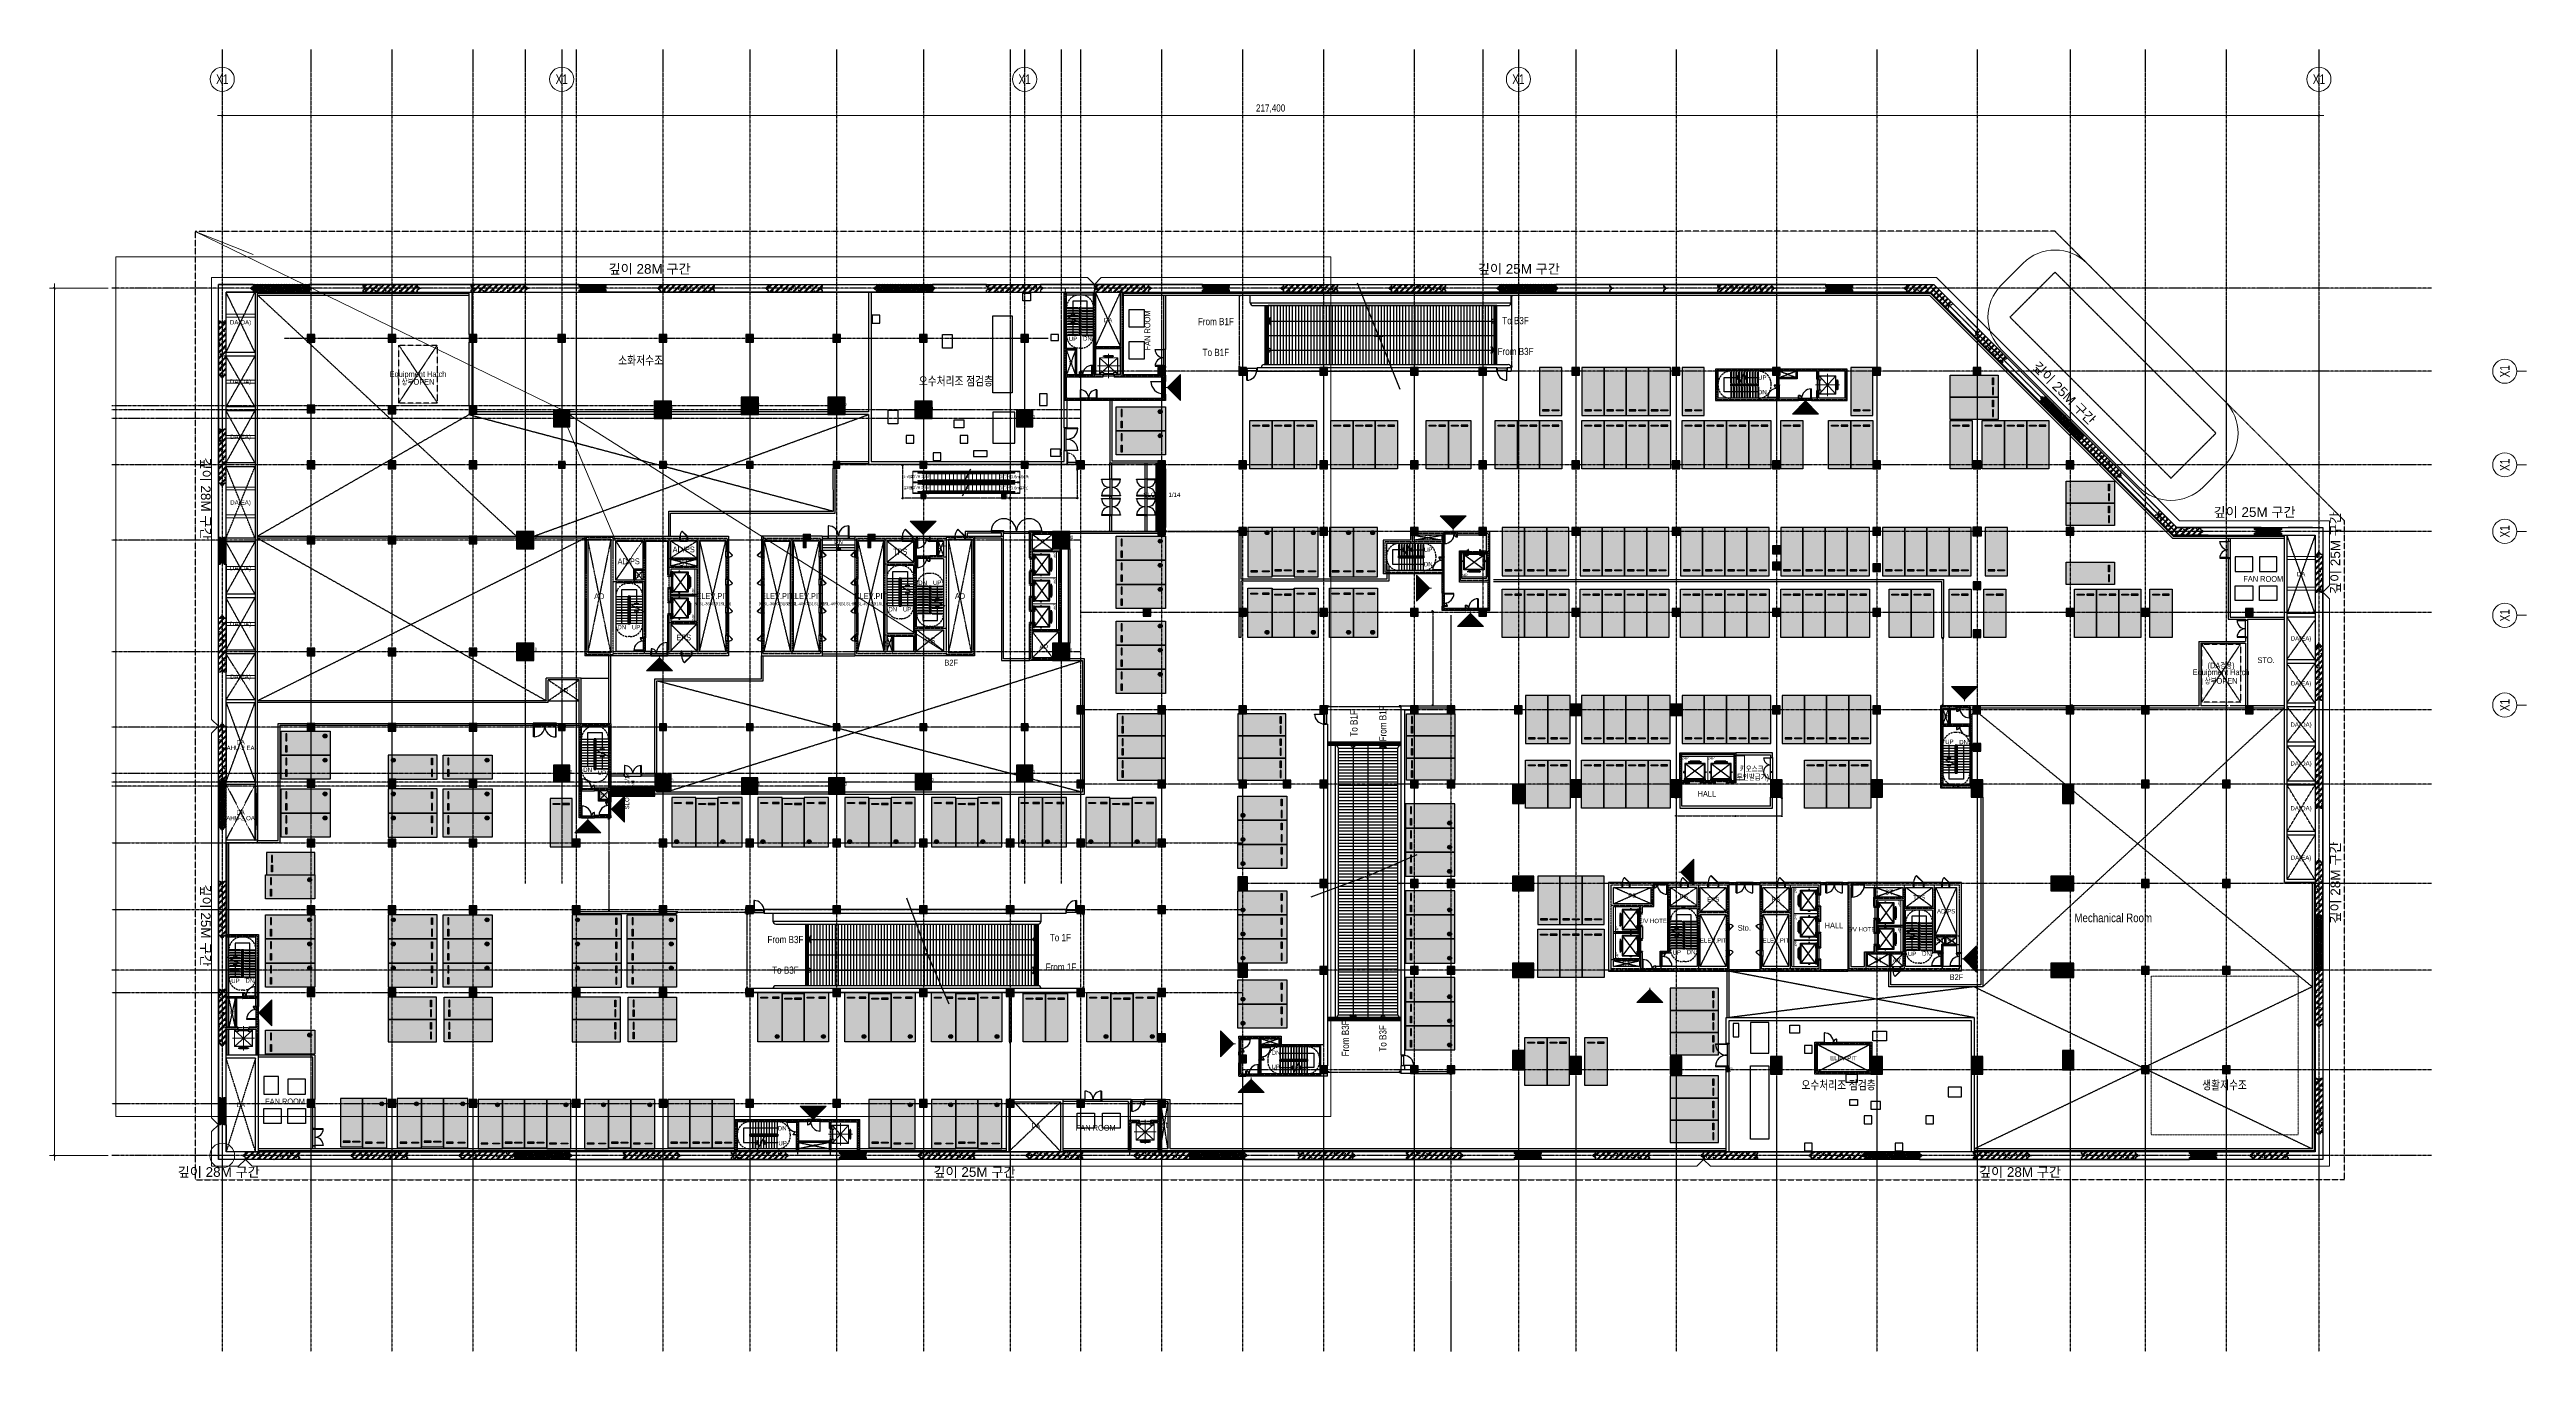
# Model space of a CAD drawing. Header units: millimetres. Extents: x -20379 to 476967, y -520228 to 220376.
# Drawn here: x 220138 to 476967, y -520228 to -385276 of the extents above.
import ezdxf
from ezdxf.enums import TextEntityAlignment as Align

# ---------------------------------------------------------------- set-up
doc = ezdxf.new("R2010")
doc.units = ezdxf.units.MM
doc.header["$MEASUREMENT"] = 0
for name, pattern in [('$0$X-COL-B2$0$DASHED2', [0.375, 0.25, -0.125]), ('$0$X-COL-B2$0$HID', [1.5, 1, -0.5]), ('$0$X-CORE_B2F$0$CEN', [62, 60, -1, 0, -1]), ('$0$X-CORE_B2F$0$CENTER2', [1.125, 0.75, -0.125, 0.125, -0.125]), ('$0$X-CORE_B2F$0$DASHED', [3, 2, -1]), ('$0$X-CORE_B2F$0$HIDDEN', [9.525, 6.35, -3.175]), ('$0$X-F_EXIT_B2F$0$18$0$STYLE_19', [0.83328, 0.41656, -0.41672]), ('$0$X-GRID_B3~B1$0$CENTER2', [1.125, 0.75, -0.125, 0.125, -0.125]), ('$0$X-INT-B2$0$CEN', [62, 60, -1, 0, -1]), ('$0$X-INT-B2$0$DASHED', [3, 2, -1]), ('$0$X-INT-B2$0$HID', [1.5, 1, -0.5]), ('$0$X-SITE$0$ACAD_ISO05W100', [33, 24, -3, 0, -3, 0, -3])]:
    doc.linetypes.add(name, pattern=pattern)
doc.layers.get('Defpoints').update_dxf_attribs({"color": 145, "lineweight": 9})
for name, color, linetype, lineweight in [('$0$NDC_S_HATCH MATERIAL', 8, 'Continuous', 9), ('$0$X-COL-B2$0$hidden', 5, '$0$X-COL-B2$0$DASHED2', 15), ('$0$X-F_EXIT_B2F$0$X-F_EXIT_B2F$0$TEXT VN1', 7, 'Continuous', 13), ('$0$X-F_EXIT_B2F$0$X-F_EXIT_B3F$0$TEXT VN1', 7, 'Continuous', 13)]:
    doc.layers.add(name, color=color, linetype=linetype, lineweight=lineweight)
for name, color, linetype in [('$0$X-COL-B2$0$A-254', 254, 'Continuous'), ('$0$X-COL-B2$0$A-COL', 2, 'Continuous'), ('$0$X-COL-B2$0$A-CON', 2, 'Continuous'), ('$0$X-COL-B2$0$A-DOOR', 4, 'Continuous'), ('$0$X-COL-B2$0$A-DOORF', 9, 'Continuous'), ('$0$X-COL-B2$0$A-ELE4', 8, 'Continuous'), ('$0$X-COL-B2$0$A-HID1', 7, '$0$X-COL-B2$0$HID'), ('$0$X-CORE_B2F$0$A-CEN2', 8, '$0$X-CORE_B2F$0$CENTER2'), ('$0$X-CORE_B2F$0$A-CON', 2, 'Continuous'), ('$0$X-CORE_B2F$0$A-DOOR', 4, 'Continuous'), ('$0$X-CORE_B2F$0$A-DOORF', 9, 'Continuous'), ('$0$X-CORE_B2F$0$A-ELE4', 8, 'Continuous'), ('$0$X-CORE_B2F$0$A-ELEV', 5, 'Continuous'), ('$0$X-CORE_B2F$0$A-HR', 6, 'Continuous'), ('$0$X-CORE_B2F$0$A-OPEN1', 1, '$0$X-CORE_B2F$0$CEN'), ('$0$X-CORE_B2F$0$A-OPEN2', 9, '$0$X-CORE_B2F$0$DASHED'), ('$0$X-CORE_B2F$0$A-STR', 4, 'Continuous'), ('$0$X-CORE_B2F$0$A-SYM', 7, 'Continuous'), ('$0$X-CORE_B2F$0$A-WALB', 3, 'Continuous'), ('$0$X-CORE_B2F$0$A-WALD', 7, 'Continuous'), ('$0$X-CORE_B2F$0$HAT', 8, 'Continuous'), ('$0$X-DIAPHGRAM Wall PLAN$0$A-COL', 2, 'Continuous'), ('$0$X-DIAPHGRAM Wall PLAN$0$A-HAT', 9, 'Continuous'), ('$0$X-DIAPHGRAM Wall PLAN$0$A-SYM', 7, 'Continuous'), ('$0$X-F_EXIT_B2F$0$A-FSD', 4, 'Continuous'), ('$0$X-F_EXIT_B2F$0$A-SHUTTER', 4, 'Continuous'), ('$0$X-F_EXIT_B2F$0$A-WALD', 7, 'Continuous'), ('$0$X-F_EXIT_B2F$0$X-F_EXIT_B2F$0$F_exit', 3, 'Continuous'), ('$0$X-F_EXIT_B2F$0$X-F_EXIT_B3F$0$F_exit', 3, 'Continuous'), ('$0$X-GRID_B3~B1$0$A-CEN1', 1, '$0$X-GRID_B3~B1$0$CENTER2'), ('$0$X-GRID_B3~B1$0$A-DIM1', 7, 'Continuous'), ('$0$X-INT-B2$0$A-252', 252, 'Continuous'), ('$0$X-INT-B2$0$A-DOOR', 4, 'Continuous'), ('$0$X-INT-B2$0$A-DOORF', 9, 'Continuous'), ('$0$X-INT-B2$0$A-ELE3', 4, 'Continuous'), ('$0$X-INT-B2$0$A-ELE4', 8, 'Continuous'), ('$0$X-INT-B2$0$A-ELES', 252, 'Continuous'), ('$0$X-INT-B2$0$A-HID1', 7, '$0$X-INT-B2$0$HID'), ('$0$X-INT-B2$0$A-HID2', 9, '$0$X-INT-B2$0$HID'), ('$0$X-INT-B2$0$A-OPEN1', 1, '$0$X-INT-B2$0$CEN'), ('$0$X-INT-B2$0$A-PARK', 5, 'Continuous'), ('$0$X-INT-B2$0$A-PARK(\\M+3C8AE\\M+3C0E5)', 5, 'Continuous'), ('$0$X-INT-B2$0$A-SYM', 7, 'Continuous'), ('$0$X-INT-B2$0$A-WALB', 3, 'Continuous'), ('$0$X-INT-B2$0$A-WINF', 4, 'Continuous'), ('$0$X-INT-B2$0$HAT', 8, 'Continuous'), ('$0$X-INT-B2$0$S-OPEN', 9, '$0$X-INT-B2$0$DASHED'), ('$0$X-SITE$0$A-SITE', 2, '$0$X-SITE$0$ACAD_ISO05W100')]:
    doc.layers.add(name, color=color, linetype=linetype)
doc.layers.add('$0$X-CORE_B2F$0$00_200925_\\M+3BCC5\\M+3C5CD \\M+3B0CB\\M+3C5E4_MOON', color=1, linetype='Continuous', plot=False)
doc.styles.add('$0$X-COL-B2$0$Hrtext', font='arial.ttf', dxfattribs={"width": 0.8})
doc.styles.add('$0$X-COL-B2$0$X-PLAN$0$Standard', font='')
doc.styles.add('$0$X-CORE_B2F$0$$0$X-PLAN$0$Standard', font='')
doc.styles.add('$0$X-CORE_B2F$0$\\M+3C6F2\\M+3B8E9\\M+3B5B5$0$X-PLAN_1F$0$\\M+3B5B8\\M+3BFF2', font='')
doc.styles.add('$0$X-CORE_B2F$0$Hrtext', font='arial.ttf', dxfattribs={"width": 0.8})
doc.styles.add('$0$X-CORE_B2F$0$X-CORE-HOTEL-1F$0$Hrtext', font='arial.ttf', dxfattribs={"width": 0.8})
doc.styles.add('$0$X-CORE_B2F$0$X-CORE-HOTEL-1F$0$X-PLAN$0$Standard', font='')
doc.styles.add('$0$X-CORE_B2F$0$X-CORE_24~34F$0$Hrtext', font='arial.ttf', dxfattribs={"width": 0.8})
doc.styles.add('$0$X-CORE_B2F$0$X-PLAN$0$Standard', font='')
doc.styles.add('$0$X-DIAPHGRAM Wall PLAN$0$Standard', font='arial.ttf')
doc.styles.add('$0$X-GRID_B3~B1$0$Heerim', font='', dxfattribs={"width": 0.8})
doc.styles.add('$0$X-GRID_B3~B1$0$Hrtext', font='arial.ttf', dxfattribs={"width": 0.8})
doc.styles.add('$0$X-INT-B2$0$Hrtext', font='arial.ttf', dxfattribs={"width": 0.8})
doc.styles.add('$0$X-INT-B2$0$X-PLAN$0$Standard', font='')
doc.styles.get('$0$X-COL-B2$0$X-PLAN$0$Standard').set_extended_font_data('DotumChe')
doc.styles.get('$0$X-CORE_B2F$0$$0$X-PLAN$0$Standard').set_extended_font_data('DotumChe')
doc.styles.get('$0$X-CORE_B2F$0$\\M+3C6F2\\M+3B8E9\\M+3B5B5$0$X-PLAN_1F$0$\\M+3B5B8\\M+3BFF2').set_extended_font_data('Dotum')
doc.styles.get('$0$X-CORE_B2F$0$X-CORE-HOTEL-1F$0$X-PLAN$0$Standard').set_extended_font_data('DotumChe')
doc.styles.get('$0$X-CORE_B2F$0$X-PLAN$0$Standard').set_extended_font_data('DotumChe')
doc.styles.get('$0$X-GRID_B3~B1$0$Heerim').set_extended_font_data('Dotum')
doc.styles.get('$0$X-INT-B2$0$X-PLAN$0$Standard').set_extended_font_data('DotumChe')

# ---------------------------------------------------------------- blocks, each defined once
blk = doc.blocks.new('$0$258')
at = {"layer": '$0$X-COL-B2$0$A-254'}
h = blk.add_hatch(color=256, dxfattribs=at)
h.dxf.hatch_style = 1
h.paths.add_polyline_path([(345947, -101531), (345147, -101531), (345147, -102331), (345947, -102331)])
h = blk.add_hatch(color=256, dxfattribs=at)
h.dxf.hatch_style = 1
h.paths.add_polyline_path([(354347, -101531), (353547, -101531), (353547, -102331), (354347, -102331)])
h = blk.add_hatch(color=256, dxfattribs=at)
h.dxf.hatch_style = 1
h.paths.add_polyline_path([(362747, -101531), (361947, -101531), (361947, -102331), (362747, -102331)])
h = blk.add_hatch(color=256, dxfattribs=at)
h.dxf.hatch_style = 1
h.paths.add_polyline_path([(371947, -101531), (371147, -101531), (371147, -102331), (371947, -102331)])
h = blk.add_hatch(color=256, dxfattribs=at)
h.dxf.hatch_style = 1
h.paths.add_polyline_path([(382447, -101531), (381647, -101531), (381647, -102331), (382447, -102331)])
h = blk.add_hatch(color=256, dxfattribs=at)
h.dxf.hatch_style = 1
h.paths.add_polyline_path([(391447, -101531), (390647, -101531), (390647, -102331), (391447, -102331)])
h = blk.add_hatch(color=256, dxfattribs=at)
h.dxf.hatch_style = 1
h.paths.add_polyline_path([(400447, -101531), (399647, -101531), (399647, -102331), (400447, -102331)])
h = blk.add_hatch(color=256, dxfattribs=at)
h.dxf.hatch_style = 1
h.paths.add_polyline_path([(409447, -101530), (408647, -101530), (408647, -102330), (409447, -102330)])
h = blk.add_hatch(color=256, dxfattribs=at)
h.dxf.hatch_style = 1
h.paths.add_polyline_path([(419947, -101531), (419147, -101531), (419147, -102331), (419947, -102331)])
h = blk.add_hatch(color=256, dxfattribs=at)
h.dxf.hatch_style = 1
h.paths.add_polyline_path([(434147, -104931), (433347, -104931), (433347, -105731), (434147, -105731)])
h = blk.add_hatch(color=256, dxfattribs=at)
h.dxf.hatch_style = 1
h.paths.add_polyline_path([(442547, -104931), (441747, -104931), (441747, -105731), (442547, -105731)])
h = blk.add_hatch(color=256, dxfattribs=at)
h.dxf.hatch_style = 1
h.paths.add_polyline_path([(450947, -104931), (450147, -104931), (450147, -105731), (450947, -105731)])
h = blk.add_hatch(color=256, dxfattribs=at)
h.dxf.hatch_style = 1
h.paths.add_polyline_path([(460347, -104931), (459547, -104931), (459547, -105731), (460347, -105731)])
h = blk.add_hatch(color=256, dxfattribs=at)
h.dxf.hatch_style = 1
h.paths.add_polyline_path([(467447, -104931), (466647, -104931), (466647, -105731), (467447, -105731)])
h = blk.add_hatch(color=256, dxfattribs=at)
h.dxf.hatch_style = 1
h.paths.add_polyline_path([(477097, -104931), (476297, -104931), (476297, -105731), (477097, -105731)])
h = blk.add_hatch(color=256, dxfattribs=at)
h.dxf.hatch_style = 1
h.paths.add_polyline_path([(487497, -104931), (486697, -104931), (486697, -105731), (487497, -105731)])
h = blk.add_hatch(color=256, dxfattribs=at)
h.dxf.hatch_style = 1
h.paths.add_polyline_path([(497897, -104931), (497097, -104931), (497097, -105731), (497897, -105731)])
h = blk.add_hatch(color=256, dxfattribs=at)
h.dxf.hatch_style = 1
h.paths.add_polyline_path([(508297, -104931), (507497, -104931), (507497, -105731), (508297, -105731)])
h = blk.add_hatch(color=256, dxfattribs=at)
h.dxf.hatch_style = 1
h.paths.add_polyline_path([(518697, -104931), (517897, -104931), (517897, -105731), (518697, -105731)])
h = blk.add_hatch(color=256, dxfattribs=at)
h.dxf.hatch_style = 1
h.paths.add_polyline_path([(345947, -108831), (345147, -108831), (345147, -109631), (345947, -109631)])
h = blk.add_hatch(color=256, dxfattribs=at)
h.dxf.hatch_style = 1
h.paths.add_polyline_path([(354347, -108931), (353547, -108931), (353547, -109731), (354347, -109731)])
h = blk.add_hatch(color=256, dxfattribs=at)
h.dxf.hatch_style = 1
h.paths.add_polyline_path([(362747, -108931), (361947, -108931), (361947, -109731), (362747, -109731)])
h = blk.add_hatch(color=256, dxfattribs=at)
h.dxf.hatch_style = 1
h.paths.add_polyline_path([(372397, -109381), (370697, -109381), (370697, -111081), (372397, -111081)])
h = blk.add_hatch(color=256, dxfattribs=at)
h.dxf.hatch_style = 1
h.paths.add_polyline_path([(382947, -108431), (381147, -108431), (381147, -110231), (382947, -110231)])
h = blk.add_hatch(color=256, dxfattribs=at)
h.dxf.hatch_style = 1
h.paths.add_polyline_path([(391947, -108031), (390147, -108031), (390147, -109831), (391947, -109831)])
h = blk.add_hatch(color=256, dxfattribs=at)
h.dxf.hatch_style = 1
h.paths.add_polyline_path([(400947, -108031), (399147, -108031), (399147, -109831), (400947, -109831)])
h = blk.add_hatch(color=256, dxfattribs=at)
h.dxf.hatch_style = 1
h.paths.add_polyline_path([(409947, -108431), (408147, -108431), (408147, -110231), (409947, -110231)])
h = blk.add_hatch(color=256, dxfattribs=at)
h.dxf.hatch_style = 1
h.paths.add_polyline_path([(420397, -109381), (418697, -109381), (418697, -111081), (420397, -111081)])
h = blk.add_hatch(color=256, dxfattribs=at)
h.dxf.hatch_style = 1
h.paths.add_polyline_path([(345947, -114631), (345147, -114631), (345147, -115431), (345947, -115431)])
h = blk.add_hatch(color=256, dxfattribs=at)
h.dxf.hatch_style = 1
h.paths.add_polyline_path([(354347, -114631), (353547, -114631), (353547, -115431), (354347, -115431)])
h = blk.add_hatch(color=256, dxfattribs=at)
h.dxf.hatch_style = 1
h.paths.add_polyline_path([(362747, -114631), (361947, -114631), (361947, -115431), (362747, -115431)])
h = blk.add_hatch(color=256, dxfattribs=at)
h.dxf.hatch_style = 1
h.paths.add_polyline_path([(371897, -114681), (371197, -114681), (371197, -115381), (371897, -115381)])
h = blk.add_hatch(color=256, dxfattribs=at)
h.dxf.hatch_style = 1
h.paths.add_polyline_path([(382397, -114681), (381697, -114681), (381697, -115381), (382397, -115381)])
h = blk.add_hatch(color=256, dxfattribs=at)
h.dxf.hatch_style = 1
h.paths.add_polyline_path([(391397, -114681), (390697, -114681), (390697, -115381), (391397, -115381)])
h = blk.add_hatch(color=256, dxfattribs=at)
h.dxf.hatch_style = 1
h.paths.add_polyline_path([(400397, -114681), (399697, -114681), (399697, -115381), (400397, -115381)])
h = blk.add_hatch(color=256, dxfattribs=at)
h.dxf.hatch_style = 1
h.paths.add_polyline_path([(409397, -114681), (408697, -114681), (408697, -115381), (409397, -115381)])
h = blk.add_hatch(color=256, dxfattribs=at)
h.dxf.hatch_style = 1
h.paths.add_polyline_path([(419897, -114681), (419197, -114681), (419197, -115381), (419897, -115381)])
h = blk.add_hatch(color=256, dxfattribs=at)
h.dxf.hatch_style = 1
h.paths.add_polyline_path([(425747, -114631), (424947, -114631), (424947, -115431), (425747, -115431)])
h = blk.add_hatch(color=256, dxfattribs=at)
h.dxf.hatch_style = 1
h.paths.add_polyline_path([(434147, -114631), (433347, -114631), (433347, -115431), (434147, -115431)])
h = blk.add_hatch(color=256, dxfattribs=at)
h.dxf.hatch_style = 1
h.paths.add_polyline_path([(442547, -114631), (441747, -114631), (441747, -115431), (442547, -115431)])
h = blk.add_hatch(color=256, dxfattribs=at)
h.dxf.hatch_style = 1
h.paths.add_polyline_path([(450947, -114631), (450147, -114631), (450147, -115431), (450947, -115431)])
h = blk.add_hatch(color=256, dxfattribs=at)
h.dxf.hatch_style = 1
h.paths.add_polyline_path([(460347, -114631), (459547, -114631), (459547, -115431), (460347, -115431)])
h = blk.add_hatch(color=256, dxfattribs=at)
h.dxf.hatch_style = 1
h.paths.add_polyline_path([(467447, -114631), (466647, -114631), (466647, -115431), (467447, -115431)])
h = blk.add_hatch(color=256, dxfattribs=at)
h.dxf.hatch_style = 1
h.paths.add_polyline_path([(477097, -114631), (476297, -114631), (476297, -115431), (477097, -115431)])
h = blk.add_hatch(color=256, dxfattribs=at)
h.dxf.hatch_style = 1
h.paths.add_polyline_path([(487497, -114631), (486697, -114631), (486697, -115431), (487497, -115431)])
h = blk.add_hatch(color=256, dxfattribs=at)
h.dxf.hatch_style = 1
h.paths.add_polyline_path([(497897, -114631), (497097, -114631), (497097, -115431), (497897, -115431)])
h = blk.add_hatch(color=256, dxfattribs=at)
h.dxf.hatch_style = 1
h.paths.add_polyline_path([(508297, -114631), (507497, -114631), (507497, -115431), (508297, -115431)])
h = blk.add_hatch(color=256, dxfattribs=at)
h.dxf.hatch_style = 1
h.paths.add_polyline_path([(518697, -114631), (517897, -114631), (517897, -115431), (518697, -115431)])
h = blk.add_hatch(color=256, dxfattribs=at)
h.dxf.hatch_style = 1
h.paths.add_polyline_path([(528347, -114631), (527547, -114631), (527547, -115431), (528347, -115431)])
h = blk.add_hatch(color=256, dxfattribs=at)
h.dxf.hatch_style = 1
h.paths.add_polyline_path([(409297, -118031), (408797, -118031), (408797, -118531), (409297, -118531)])
h = blk.add_hatch(color=256, dxfattribs=at)
h.dxf.hatch_style = 1
h.paths.add_polyline_path([(417647, -118031), (417147, -118031), (417147, -118531), (417647, -118531)])
h = blk.add_hatch(color=256, dxfattribs=at)
h.dxf.hatch_style = 1
h.paths.add_polyline_path([(345947, -122431), (345147, -122431), (345147, -123231), (345947, -123231)])
h = blk.add_hatch(color=256, dxfattribs=at)
h.dxf.hatch_style = 1
h.paths.add_polyline_path([(354347, -122431), (353547, -122431), (353547, -123231), (354347, -123231)])
h = blk.add_hatch(color=256, dxfattribs=at)
h.dxf.hatch_style = 1
h.paths.add_polyline_path([(362747, -122431), (361947, -122431), (361947, -123231), (362747, -123231)])
h = blk.add_hatch(color=256, dxfattribs=at)
h.dxf.hatch_style = 1
h.paths.add_polyline_path([(368647, -121931), (366847, -121931), (366847, -123731), (368647, -123731)])
h = blk.add_hatch(color=256, dxfattribs=at)
h.dxf.hatch_style = 1
h.paths.add_polyline_path([(424247, -121931), (422447, -121931), (422447, -123731), (424247, -123731)])
h = blk.add_hatch(color=256, dxfattribs=at)
h.dxf.hatch_style = 1
h.paths.add_polyline_path([(434147, -121531), (433347, -121531), (433347, -122331), (434147, -122331)])
h = blk.add_hatch(color=256, dxfattribs=at)
h.dxf.hatch_style = 1
h.paths.add_polyline_path([(442547, -121531), (441747, -121531), (441747, -122331), (442547, -122331)])
h = blk.add_hatch(color=256, dxfattribs=at)
h.dxf.hatch_style = 1
h.paths.add_polyline_path([(450947, -121531), (450147, -121531), (450147, -122331), (450947, -122331)])
h = blk.add_hatch(color=256, dxfattribs=at)
h.dxf.hatch_style = 1
h.paths.add_polyline_path([(460347, -121531), (459547, -121531), (459547, -122331), (460347, -122331)])
h = blk.add_hatch(color=256, dxfattribs=at)
h.dxf.hatch_style = 1
h.paths.add_polyline_path([(467447, -121531), (466647, -121531), (466647, -122331), (467447, -122331)])
h = blk.add_hatch(color=256, dxfattribs=at)
h.dxf.hatch_style = 1
h.paths.add_polyline_path([(477097, -121531), (476297, -121531), (476297, -122331), (477097, -122331)])
h = blk.add_hatch(color=256, dxfattribs=at)
h.dxf.hatch_style = 1
h.paths.add_polyline_path([(487497, -121531), (486697, -121531), (486697, -122331), (487497, -122331)])
h = blk.add_hatch(color=256, dxfattribs=at)
h.dxf.hatch_style = 1
h.paths.add_polyline_path([(508297, -121531), (507497, -121531), (507497, -122331), (508297, -122331)])
h = blk.add_hatch(color=256, dxfattribs=at)
h.dxf.hatch_style = 1
h.paths.add_polyline_path([(518747, -121481), (517847, -121481), (517847, -122381), (518747, -122381)])
h = blk.add_hatch(color=256, dxfattribs=at)
h.dxf.hatch_style = 1
h.paths.add_polyline_path([(528347, -121531), (527547, -121531), (527547, -122331), (528347, -122331)])
h = blk.add_hatch(color=256, dxfattribs=at)
h.dxf.hatch_style = 1
h.paths.add_polyline_path([(497897, -123445), (497097, -123445), (497097, -124245), (497897, -124245)])
h = blk.add_hatch(color=256, dxfattribs=at)
h.dxf.hatch_style = 1
h.paths.add_polyline_path([(497897, -125126), (497097, -125126), (497097, -125926), (497897, -125926)])
h = blk.add_hatch(color=256, dxfattribs=at)
h.dxf.hatch_style = 1
h.paths.add_polyline_path([(508297, -125298), (507497, -125298), (507497, -126098), (508297, -126098)])
h = blk.add_hatch(color=256, dxfattribs=at)
h.dxf.hatch_style = 1
h.paths.add_polyline_path([(518697, -127150), (517897, -127150), (517897, -127950), (518697, -127950)])
h = blk.add_hatch(color=256, dxfattribs=at)
h.dxf.hatch_style = 1
h.paths.add_polyline_path([(432647, -129931), (431847, -129931), (431847, -130731), (432647, -130731)])
h = blk.add_hatch(color=256, dxfattribs=at)
h.dxf.hatch_style = 1
h.paths.add_polyline_path([(442547, -129931), (441747, -129931), (441747, -130731), (442547, -130731)])
h = blk.add_hatch(color=256, dxfattribs=at)
h.dxf.hatch_style = 1
h.paths.add_polyline_path([(450947, -129931), (450147, -129931), (450147, -130731), (450947, -130731)])
h = blk.add_hatch(color=256, dxfattribs=at)
h.dxf.hatch_style = 1
h.paths.add_polyline_path([(460347, -129931), (459547, -129931), (459547, -130731), (460347, -130731)])
h = blk.add_hatch(color=256, dxfattribs=at)
h.dxf.hatch_style = 1
h.paths.add_polyline_path([(467447, -129931), (466647, -129931), (466647, -130731), (467447, -130731)])
h = blk.add_hatch(color=256, dxfattribs=at)
h.dxf.hatch_style = 1
h.paths.add_polyline_path([(477097, -129931), (476297, -129931), (476297, -130731), (477097, -130731)])
h = blk.add_hatch(color=256, dxfattribs=at)
h.dxf.hatch_style = 1
h.paths.add_polyline_path([(487497, -129931), (486697, -129931), (486697, -130731), (487497, -130731)])
h = blk.add_hatch(color=256, dxfattribs=at)
h.dxf.hatch_style = 1
h.paths.add_polyline_path([(497897, -129931), (497097, -129931), (497097, -130731), (497897, -130731)])
h = blk.add_hatch(color=256, dxfattribs=at)
h.dxf.hatch_style = 1
h.paths.add_polyline_path([(508297, -129931), (507497, -129931), (507497, -130731), (508297, -130731)])
h = blk.add_hatch(color=256, dxfattribs=at)
h.dxf.hatch_style = 1
h.paths.add_polyline_path([(528347, -129931), (527547, -129931), (527547, -130731), (528347, -130731)])
h = blk.add_hatch(color=256, dxfattribs=at)
h.dxf.hatch_style = 1
h.paths.add_polyline_path([(536147, -129931), (535347, -129931), (535347, -130731), (536147, -130731)])
h = blk.add_hatch(color=256, dxfattribs=at)
h.dxf.hatch_style = 1
h.paths.add_polyline_path([(546947, -129931), (546147, -129931), (546147, -130731), (546947, -130731)])
h = blk.add_hatch(color=256, dxfattribs=at)
h.dxf.hatch_style = 1
h.paths.add_polyline_path([(368647, -133531), (366847, -133531), (366847, -135331), (368647, -135331)])
h = blk.add_hatch(color=256, dxfattribs=at)
h.dxf.hatch_style = 1
h.paths.add_polyline_path([(424247, -133531), (422447, -133531), (422447, -135331), (424247, -135331)])
h = blk.add_hatch(color=256, dxfattribs=at)
h.dxf.hatch_style = 1
h.paths.add_polyline_path([(518697, -132131), (517897, -132131), (517897, -132931), (518697, -132931)])
h = blk.add_hatch(color=256, dxfattribs=at)
h.dxf.hatch_style = 1
h.paths.add_polyline_path([(345947, -134031), (345147, -134031), (345147, -134831), (345947, -134831)])
h = blk.add_hatch(color=256, dxfattribs=at)
h.dxf.hatch_style = 1
h.paths.add_polyline_path([(354347, -134031), (353547, -134031), (353547, -134831), (354347, -134831)])
h = blk.add_hatch(color=256, dxfattribs=at)
h.dxf.hatch_style = 1
h.paths.add_polyline_path([(362747, -134031), (361947, -134031), (361947, -134831), (362747, -134831)])
h = blk.add_hatch(color=256, dxfattribs=at)
h.dxf.hatch_style = 1
h.paths.add_polyline_path([(425747, -140031), (424947, -140031), (424947, -140831), (425747, -140831)])
h = blk.add_hatch(color=256, dxfattribs=at)
h.dxf.hatch_style = 1
h.paths.add_polyline_path([(434147, -140031), (433347, -140031), (433347, -140831), (434147, -140831)])
h = blk.add_hatch(color=256, dxfattribs=at)
h.dxf.hatch_style = 1
h.paths.add_polyline_path([(442547, -140031), (441747, -140031), (441747, -140831), (442547, -140831)])
h = blk.add_hatch(color=256, dxfattribs=at)
h.dxf.hatch_style = 1
h.paths.add_polyline_path([(450947, -140031), (450147, -140031), (450147, -140831), (450947, -140831)])
h = blk.add_hatch(color=256, dxfattribs=at)
h.dxf.hatch_style = 1
h.paths.add_polyline_path([(460347, -140031), (459547, -140031), (459547, -140831), (460347, -140831)])
h = blk.add_hatch(color=256, dxfattribs=at)
h.dxf.hatch_style = 1
h.paths.add_polyline_path([(464147, -140031), (463347, -140031), (463347, -140831), (464147, -140831)])
h = blk.add_hatch(color=256, dxfattribs=at)
h.dxf.hatch_style = 1
h.paths.add_polyline_path([(471147, -140031), (470347, -140031), (470347, -140831), (471147, -140831)])
h = blk.add_hatch(color=256, dxfattribs=at)
h.dxf.hatch_style = 1
h.paths.add_polyline_path([(477297, -141031), (477297, -139831), (476097, -139831), (476097, -141031)])
h = blk.add_hatch(color=256, dxfattribs=at)
h.dxf.hatch_style = 1
h.paths.add_polyline_path([(487697, -141031), (487697, -139831), (486497, -139831), (486497, -141031)])
h = blk.add_hatch(color=256, dxfattribs=at)
h.dxf.hatch_style = 1
h.paths.add_polyline_path([(497897, -140031), (497097, -140031), (497097, -140831), (497897, -140831)])
h = blk.add_hatch(color=256, dxfattribs=at)
h.dxf.hatch_style = 1
h.paths.add_polyline_path([(508297, -140031), (507497, -140031), (507497, -140831), (508297, -140831)])
h = blk.add_hatch(color=256, dxfattribs=at)
h.dxf.hatch_style = 1
h.paths.add_polyline_path([(518668, -140031), (517868, -140031), (517868, -140831), (518668, -140831)])
h = blk.add_hatch(color=256, dxfattribs=at)
h.dxf.hatch_style = 1
h.paths.add_polyline_path([(528347, -140031), (527547, -140031), (527547, -140831), (528347, -140831)])
h = blk.add_hatch(color=256, dxfattribs=at)
h.dxf.hatch_style = 1
h.paths.add_polyline_path([(536147, -140031), (535347, -140031), (535347, -140831), (536147, -140831)])
h = blk.add_hatch(color=256, dxfattribs=at)
h.dxf.hatch_style = 1
h.paths.add_polyline_path([(546947, -140031), (546147, -140031), (546147, -140831), (546947, -140831)])
h = blk.add_hatch(color=256, dxfattribs=at)
h.dxf.hatch_style = 1
h.paths.add_polyline_path([(345947, -141831), (345147, -141831), (345147, -142631), (345947, -142631)])
h = blk.add_hatch(color=256, dxfattribs=at)
h.dxf.hatch_style = 1
h.paths.add_polyline_path([(354347, -141831), (353547, -141831), (353547, -142631), (354347, -142631)])
h = blk.add_hatch(color=256, dxfattribs=at)
h.dxf.hatch_style = 1
h.paths.add_polyline_path([(362747, -141831), (361947, -141831), (361947, -142631), (362747, -142631)])
h = blk.add_hatch(color=256, dxfattribs=at)
h.dxf.hatch_style = 1
h.paths.add_polyline_path([(371897, -141881), (371197, -141881), (371197, -142581), (371897, -142581)])
h = blk.add_hatch(color=256, dxfattribs=at)
h.dxf.hatch_style = 1
h.paths.add_polyline_path([(382397, -141881), (381697, -141881), (381697, -142581), (382397, -142581)])
h = blk.add_hatch(color=256, dxfattribs=at)
h.dxf.hatch_style = 1
h.paths.add_polyline_path([(391397, -141881), (390697, -141881), (390697, -142581), (391397, -142581)])
h = blk.add_hatch(color=256, dxfattribs=at)
h.dxf.hatch_style = 1
h.paths.add_polyline_path([(400397, -141881), (399697, -141881), (399697, -142581), (400397, -142581)])
h = blk.add_hatch(color=256, dxfattribs=at)
h.dxf.hatch_style = 1
h.paths.add_polyline_path([(409397, -141881), (408697, -141881), (408697, -142581), (409397, -142581)])
h = blk.add_hatch(color=256, dxfattribs=at)
h.dxf.hatch_style = 1
h.paths.add_polyline_path([(419897, -141881), (419197, -141881), (419197, -142581), (419897, -142581)])
h = blk.add_hatch(color=256, dxfattribs=at)
h.dxf.hatch_style = 1
h.paths.add_polyline_path([(372397, -146181), (370697, -146181), (370697, -147881), (372397, -147881)])
h = blk.add_hatch(color=256, dxfattribs=at)
h.dxf.hatch_style = 1
h.paths.add_polyline_path([(420397, -146181), (418697, -146181), (418697, -147881), (420397, -147881)])
h = blk.add_hatch(color=256, dxfattribs=at)
h.dxf.hatch_style = 1
h.paths.add_polyline_path([(518697, -143918), (517897, -143918), (517897, -144718), (518697, -144718)])
h = blk.add_hatch(color=256, dxfattribs=at)
h.dxf.hatch_style = 1
h.paths.add_polyline_path([(345947, -147631), (345147, -147631), (345147, -148431), (345947, -148431)])
h = blk.add_hatch(color=256, dxfattribs=at)
h.dxf.hatch_style = 1
h.paths.add_polyline_path([(354347, -147631), (353547, -147631), (353547, -148431), (354347, -148431)])
h = blk.add_hatch(color=256, dxfattribs=at)
h.dxf.hatch_style = 1
h.paths.add_polyline_path([(362747, -147631), (361947, -147631), (361947, -148431), (362747, -148431)])
h = blk.add_hatch(color=256, dxfattribs=at)
h.dxf.hatch_style = 1
h.paths.add_polyline_path([(382897, -147081), (381197, -147081), (381197, -148781), (382897, -148781)])
h = blk.add_hatch(color=256, dxfattribs=at)
h.dxf.hatch_style = 1
h.paths.add_polyline_path([(391897, -147481), (390197, -147481), (390197, -149181), (391897, -149181)])
h = blk.add_hatch(color=256, dxfattribs=at)
h.dxf.hatch_style = 1
h.paths.add_polyline_path([(400897, -147481), (399197, -147481), (399197, -149181), (400897, -149181)])
h = blk.add_hatch(color=256, dxfattribs=at)
h.dxf.hatch_style = 1
h.paths.add_polyline_path([(409897, -147031), (408197, -147031), (408197, -148731), (409897, -148731)])
h = blk.add_hatch(color=256, dxfattribs=at)
h.dxf.hatch_style = 1
h.paths.add_polyline_path([(425747, -147731), (424947, -147731), (424947, -148531), (425747, -148531)])
h = blk.add_hatch(color=256, dxfattribs=at)
h.dxf.hatch_style = 1
h.paths.add_polyline_path([(434147, -147731), (433347, -147731), (433347, -148531), (434147, -148531)])
h = blk.add_hatch(color=256, dxfattribs=at)
h.dxf.hatch_style = 1
h.paths.add_polyline_path([(442547, -147731), (441747, -147731), (441747, -148531), (442547, -148531)])
h = blk.add_hatch(color=256, dxfattribs=at)
h.dxf.hatch_style = 1
h.paths.add_polyline_path([(447147, -147731), (446347, -147731), (446347, -148531), (447147, -148531)])
h = blk.add_hatch(color=256, dxfattribs=at)
h.dxf.hatch_style = 1
h.paths.add_polyline_path([(450947, -147731), (450147, -147731), (450147, -148531), (450947, -148531)])
h = blk.add_hatch(color=256, dxfattribs=at)
h.dxf.hatch_style = 1
h.paths.add_polyline_path([(460347, -147731), (459547, -147731), (459547, -148531), (460347, -148531)])
h = blk.add_hatch(color=256, dxfattribs=at)
h.dxf.hatch_style = 1
h.paths.add_polyline_path([(464147, -147731), (463347, -147731), (463347, -148531), (464147, -148531)])
h = blk.add_hatch(color=256, dxfattribs=at)
h.dxf.hatch_style = 1
h.paths.add_polyline_path([(471347, -148131), (470147, -148131), (470147, -150131), (471347, -150131)])
h = blk.add_hatch(color=256, dxfattribs=at)
h.dxf.hatch_style = 1
h.paths.add_polyline_path([(477297, -147681), (476097, -147681), (476097, -149481), (477297, -149481)])
h = blk.add_hatch(color=256, dxfattribs=at)
h.dxf.hatch_style = 1
h.paths.add_polyline_path([(487697, -147681), (486497, -147681), (486497, -149481), (487697, -149481)])
h = blk.add_hatch(color=256, dxfattribs=at)
h.dxf.hatch_style = 1
h.paths.add_polyline_path([(498097, -147681), (496897, -147681), (496897, -149481), (498097, -149481)])
h = blk.add_hatch(color=256, dxfattribs=at)
h.dxf.hatch_style = 1
h.paths.add_polyline_path([(508497, -147681), (507297, -147681), (507297, -149481), (508497, -149481)])
h = blk.add_hatch(color=256, dxfattribs=at)
h.dxf.hatch_style = 1
h.paths.add_polyline_path([(518897, -147681), (517697, -147681), (517697, -149481), (518897, -149481)])
h = blk.add_hatch(color=256, dxfattribs=at)
h.dxf.hatch_style = 1
h.paths.add_polyline_path([(528347, -148131), (527147, -148131), (527147, -150131), (528347, -150131)])
h = blk.add_hatch(color=256, dxfattribs=at)
h.dxf.hatch_style = 1
h.paths.add_polyline_path([(536147, -147731), (535347, -147731), (535347, -148531), (536147, -148531)])
h = blk.add_hatch(color=256, dxfattribs=at)
h.dxf.hatch_style = 1
h.paths.add_polyline_path([(544547, -147731), (543747, -147731), (543747, -148531), (544547, -148531)])
h = blk.add_hatch(color=256, dxfattribs=at)
h.dxf.hatch_style = 1
h.paths.add_polyline_path([(345947, -153831), (345147, -153831), (345147, -154631), (345947, -154631)])
h = blk.add_hatch(color=256, dxfattribs=at)
h.dxf.hatch_style = 1
h.paths.add_polyline_path([(354347, -153831), (353547, -153831), (353547, -154631), (354347, -154631)])
h = blk.add_hatch(color=256, dxfattribs=at)
h.dxf.hatch_style = 1
h.paths.add_polyline_path([(362747, -153831), (361947, -153831), (361947, -154631), (362747, -154631)])
h = blk.add_hatch(color=256, dxfattribs=at)
h.dxf.hatch_style = 1
h.paths.add_polyline_path([(373447, -153831), (372647, -153831), (372647, -154631), (373447, -154631)])
h = blk.add_hatch(color=256, dxfattribs=at)
h.dxf.hatch_style = 1
h.paths.add_polyline_path([(382447, -153831), (381647, -153831), (381647, -154631), (382447, -154631)])
h = blk.add_hatch(color=256, dxfattribs=at)
h.dxf.hatch_style = 1
h.paths.add_polyline_path([(391447, -153831), (390647, -153831), (390647, -154631), (391447, -154631)])
h = blk.add_hatch(color=256, dxfattribs=at)
h.dxf.hatch_style = 1
h.paths.add_polyline_path([(400447, -153831), (399647, -153831), (399647, -154631), (400447, -154631)])
h = blk.add_hatch(color=256, dxfattribs=at)
h.dxf.hatch_style = 1
h.paths.add_polyline_path([(409447, -153831), (408647, -153831), (408647, -154631), (409447, -154631)])
h = blk.add_hatch(color=256, dxfattribs=at)
h.dxf.hatch_style = 1
h.paths.add_polyline_path([(418447, -153831), (417647, -153831), (417647, -154631), (418447, -154631)])
h = blk.add_hatch(color=256, dxfattribs=at)
h.dxf.hatch_style = 1
h.paths.add_polyline_path([(425747, -153831), (424947, -153831), (424947, -154631), (425747, -154631)])
h = blk.add_hatch(color=256, dxfattribs=at)
h.dxf.hatch_style = 1
h.paths.add_polyline_path([(434147, -153831), (433347, -153831), (433347, -154631), (434147, -154631)])
h = blk.add_hatch(color=256, dxfattribs=at)
h.dxf.hatch_style = 1
h.paths.add_polyline_path([(442647, -157731), (441647, -157731), (441647, -159131), (442647, -159131)])
h = blk.add_hatch(color=256, dxfattribs=at)
h.dxf.hatch_style = 1
h.paths.add_polyline_path([(450947, -158031), (450147, -158031), (450147, -158831), (450947, -158831)])
h = blk.add_hatch(color=256, dxfattribs=at)
h.dxf.hatch_style = 1
h.paths.add_polyline_path([(460347, -158031), (459547, -158031), (459547, -158831), (460347, -158831)])
h = blk.add_hatch(color=256, dxfattribs=at)
h.dxf.hatch_style = 1
h.paths.add_polyline_path([(464147, -158031), (463347, -158031), (463347, -158831), (464147, -158831)])
h = blk.add_hatch(color=256, dxfattribs=at)
h.dxf.hatch_style = 1
h.paths.add_polyline_path([(470147, -157681), (470147, -159181), (472347, -159181), (472347, -157681)])
h = blk.add_hatch(color=256, dxfattribs=at)
h.dxf.hatch_style = 1
h.paths.add_polyline_path([(528347, -157681), (525947, -157681), (525947, -159181), (528347, -159181)])
h = blk.add_hatch(color=256, dxfattribs=at)
h.dxf.hatch_style = 1
h.paths.add_polyline_path([(536147, -158031), (535347, -158031), (535347, -158831), (536147, -158831)])
h = blk.add_hatch(color=256, dxfattribs=at)
h.dxf.hatch_style = 1
h.paths.add_polyline_path([(544547, -158031), (543747, -158031), (543747, -158831), (544547, -158831)])
h = blk.add_hatch(color=256, dxfattribs=at)
h.dxf.hatch_style = 1
h.paths.add_polyline_path([(345947, -160731), (345147, -160731), (345147, -161531), (345947, -161531)])
h = blk.add_hatch(color=256, dxfattribs=at)
h.dxf.hatch_style = 1
h.paths.add_polyline_path([(354347, -160731), (353547, -160731), (353547, -161531), (354347, -161531)])
h = blk.add_hatch(color=256, dxfattribs=at)
h.dxf.hatch_style = 1
h.paths.add_polyline_path([(362747, -160731), (361947, -160731), (361947, -161531), (362747, -161531)])
h = blk.add_hatch(color=256, dxfattribs=at)
h.dxf.hatch_style = 1
h.paths.add_polyline_path([(373447, -160731), (372647, -160731), (372647, -161531), (373447, -161531)])
h = blk.add_hatch(color=256, dxfattribs=at)
h.dxf.hatch_style = 1
h.paths.add_polyline_path([(382447, -160731), (381647, -160731), (381647, -161531), (382447, -161531)])
h = blk.add_hatch(color=256, dxfattribs=at)
h.dxf.hatch_style = 1
h.paths.add_polyline_path([(391447, -160731), (390647, -160731), (390647, -161531), (391447, -161531)])
h = blk.add_hatch(color=256, dxfattribs=at)
h.dxf.hatch_style = 1
h.paths.add_polyline_path([(400447, -160731), (399647, -160731), (399647, -161531), (400447, -161531)])
h = blk.add_hatch(color=256, dxfattribs=at)
h.dxf.hatch_style = 1
h.paths.add_polyline_path([(409447, -160731), (408647, -160731), (408647, -161531), (409447, -161531)])
h = blk.add_hatch(color=256, dxfattribs=at)
h.dxf.hatch_style = 1
h.paths.add_polyline_path([(418447, -160731), (417647, -160731), (417647, -161531), (418447, -161531)])
h = blk.add_hatch(color=256, dxfattribs=at)
h.dxf.hatch_style = 1
h.paths.add_polyline_path([(425747, -160731), (424947, -160731), (424947, -161531), (425747, -161531)])
h = blk.add_hatch(color=256, dxfattribs=at)
h.dxf.hatch_style = 1
h.paths.add_polyline_path([(434147, -160731), (433347, -160731), (433347, -161531), (434147, -161531)])
h = blk.add_hatch(color=256, dxfattribs=at)
h.dxf.hatch_style = 1
h.paths.add_polyline_path([(442647, -166731), (441647, -166731), (441647, -168131), (442647, -168131)])
h = blk.add_hatch(color=256, dxfattribs=at)
h.dxf.hatch_style = 1
h.paths.add_polyline_path([(470147, -166681), (470147, -168181), (472347, -168181), (472347, -166681)])
h = blk.add_hatch(color=256, dxfattribs=at)
h.dxf.hatch_style = 1
h.paths.add_polyline_path([(528347, -166681), (525947, -166681), (525947, -168181), (528347, -168181)])
h = blk.add_hatch(color=256, dxfattribs=at)
h.dxf.hatch_style = 1
h.paths.add_polyline_path([(345947, -169331), (345147, -169331), (345147, -170131), (345947, -170131)])
h = blk.add_hatch(color=256, dxfattribs=at)
h.dxf.hatch_style = 1
h.paths.add_polyline_path([(354347, -169331), (353547, -169331), (353547, -170131), (354347, -170131)])
h = blk.add_hatch(color=256, dxfattribs=at)
h.dxf.hatch_style = 1
h.paths.add_polyline_path([(362747, -169331), (361947, -169331), (361947, -170131), (362747, -170131)])
h = blk.add_hatch(color=256, dxfattribs=at)
h.dxf.hatch_style = 1
h.paths.add_polyline_path([(373447, -169331), (372647, -169331), (372647, -170131), (373447, -170131)])
h = blk.add_hatch(color=256, dxfattribs=at)
h.dxf.hatch_style = 1
h.paths.add_polyline_path([(382447, -169331), (381647, -169331), (381647, -170131), (382447, -170131)])
h = blk.add_hatch(color=256, dxfattribs=at)
h.dxf.hatch_style = 1
h.paths.add_polyline_path([(391447, -169331), (390647, -169331), (390647, -170131), (391447, -170131)])
h = blk.add_hatch(color=256, dxfattribs=at)
h.dxf.hatch_style = 1
h.paths.add_polyline_path([(400447, -169331), (399647, -169331), (399647, -170131), (400447, -170131)])
h = blk.add_hatch(color=256, dxfattribs=at)
h.dxf.hatch_style = 1
h.paths.add_polyline_path([(409447, -169331), (408647, -169331), (408647, -170131), (409447, -170131)])
h = blk.add_hatch(color=256, dxfattribs=at)
h.dxf.hatch_style = 1
h.paths.add_polyline_path([(418447, -169331), (417647, -169331), (417647, -170131), (418447, -170131)])
h = blk.add_hatch(color=256, dxfattribs=at)
h.dxf.hatch_style = 1
h.paths.add_polyline_path([(425747, -169331), (424947, -169331), (424947, -170131), (425747, -170131)])
h = blk.add_hatch(color=256, dxfattribs=at)
h.dxf.hatch_style = 1
h.paths.add_polyline_path([(434147, -169331), (433347, -169331), (433347, -170131), (434147, -170131)])
h = blk.add_hatch(color=256, dxfattribs=at)
h.dxf.hatch_style = 1
h.paths.add_polyline_path([(450947, -167031), (450147, -167031), (450147, -167831), (450947, -167831)])
h = blk.add_hatch(color=256, dxfattribs=at)
h.dxf.hatch_style = 1
h.paths.add_polyline_path([(460347, -167031), (459547, -167031), (459547, -167831), (460347, -167831)])
h = blk.add_hatch(color=256, dxfattribs=at)
h.dxf.hatch_style = 1
h.paths.add_polyline_path([(464147, -167031), (463347, -167031), (463347, -167831), (464147, -167831)])
h = blk.add_hatch(color=256, dxfattribs=at)
h.dxf.hatch_style = 1
h.paths.add_polyline_path([(536147, -167031), (535347, -167031), (535347, -167831), (536147, -167831)])
h = blk.add_hatch(color=256, dxfattribs=at)
h.dxf.hatch_style = 1
h.paths.add_polyline_path([(544547, -167031), (543747, -167031), (543747, -167831), (544547, -167831)])
h = blk.add_hatch(color=256, dxfattribs=at)
h.dxf.hatch_style = 1
h.paths.add_polyline_path([(434147, -174031), (433347, -174031), (433347, -174831), (434147, -174831)])
h = blk.add_hatch(color=256, dxfattribs=at)
h.dxf.hatch_style = 1
h.paths.add_polyline_path([(442547, -176231), (441747, -176231), (441747, -177031), (442547, -177031)])
h = blk.add_hatch(color=256, dxfattribs=at)
h.dxf.hatch_style = 1
h.paths.add_polyline_path([(471347, -175731), (470147, -175731), (470147, -177731), (471347, -177731)])
h = blk.add_hatch(color=256, dxfattribs=at)
h.dxf.hatch_style = 1
h.paths.add_polyline_path([(477297, -176381), (476097, -176381), (476097, -178181), (477297, -178181)])
h = blk.add_hatch(color=256, dxfattribs=at)
h.dxf.hatch_style = 1
h.paths.add_polyline_path([(487697, -176381), (486497, -176381), (486497, -178181), (487697, -178181)])
h = blk.add_hatch(color=256, dxfattribs=at)
h.dxf.hatch_style = 1
h.paths.add_polyline_path([(498097, -176381), (496897, -176381), (496897, -178181), (498097, -178181)])
h = blk.add_hatch(color=256, dxfattribs=at)
h.dxf.hatch_style = 1
h.paths.add_polyline_path([(508497, -176381), (507297, -176381), (507297, -178181), (508497, -178181)])
h = blk.add_hatch(color=256, dxfattribs=at)
h.dxf.hatch_style = 1
h.paths.add_polyline_path([(518897, -176381), (517697, -176381), (517697, -178181), (518897, -178181)])
h = blk.add_hatch(color=256, dxfattribs=at)
h.dxf.hatch_style = 1
h.paths.add_polyline_path([(528347, -175731), (527147, -175731), (527147, -177731), (528347, -177731)])
h = blk.add_hatch(color=256, dxfattribs=at)
h.dxf.hatch_style = 1
h.paths.add_polyline_path([(450947, -177331), (450147, -177331), (450147, -178131), (450947, -178131)])
h = blk.add_hatch(color=256, dxfattribs=at)
h.dxf.hatch_style = 1
h.paths.add_polyline_path([(460347, -177331), (459547, -177331), (459547, -178131), (460347, -178131)])
h = blk.add_hatch(color=256, dxfattribs=at)
h.dxf.hatch_style = 1
h.paths.add_polyline_path([(464147, -177331), (463347, -177331), (463347, -178131), (464147, -178131)])
h = blk.add_hatch(color=256, dxfattribs=at)
h.dxf.hatch_style = 1
h.paths.add_polyline_path([(492647, -177531), (492247, -177531), (492247, -177931), (492647, -177931)])
h = blk.add_hatch(color=256, dxfattribs=at)
h.dxf.hatch_style = 1
h.paths.add_polyline_path([(536147, -177331), (535347, -177331), (535347, -178131), (536147, -178131)])
h = blk.add_hatch(color=256, dxfattribs=at)
h.dxf.hatch_style = 1
h.paths.add_polyline_path([(544547, -177331), (543747, -177331), (543747, -178131), (544547, -178131)])
h = blk.add_hatch(color=256, dxfattribs=at)
h.dxf.hatch_style = 1
h.paths.add_polyline_path([(345947, -180831), (345147, -180831), (345147, -181631), (345947, -181631)])
h = blk.add_hatch(color=256, dxfattribs=at)
h.dxf.hatch_style = 1
h.paths.add_polyline_path([(354347, -180831), (353547, -180831), (353547, -181631), (354347, -181631)])
h = blk.add_hatch(color=256, dxfattribs=at)
h.dxf.hatch_style = 1
h.paths.add_polyline_path([(362747, -180831), (361947, -180831), (361947, -181631), (362747, -181631)])
h = blk.add_hatch(color=256, dxfattribs=at)
h.dxf.hatch_style = 1
h.paths.add_polyline_path([(373447, -180831), (372647, -180831), (372647, -181631), (373447, -181631)])
h = blk.add_hatch(color=256, dxfattribs=at)
h.dxf.hatch_style = 1
h.paths.add_polyline_path([(382447, -180831), (381647, -180831), (381647, -181631), (382447, -181631)])
h = blk.add_hatch(color=256, dxfattribs=at)
h.dxf.hatch_style = 1
h.paths.add_polyline_path([(391447, -180831), (390647, -180831), (390647, -181631), (391447, -181631)])
h = blk.add_hatch(color=256, dxfattribs=at)
h.dxf.hatch_style = 1
h.paths.add_polyline_path([(400447, -180831), (399647, -180831), (399647, -181631), (400447, -181631)])
h = blk.add_hatch(color=256, dxfattribs=at)
h.dxf.hatch_style = 1
h.paths.add_polyline_path([(409447, -180831), (408647, -180831), (408647, -181631), (409447, -181631)])
h = blk.add_hatch(color=256, dxfattribs=at)
h.dxf.hatch_style = 1
h.paths.add_polyline_path([(418447, -180831), (417647, -180831), (417647, -181631), (418447, -181631)])
h = blk.add_hatch(color=256, dxfattribs=at)
h.dxf.hatch_style = 1
h.paths.add_polyline_path([(425747, -180831), (424947, -180831), (424947, -181631), (425747, -181631)])
h = blk.add_hatch(color=256, dxfattribs=at)
h.dxf.hatch_style = 1
h.paths.add_polyline_path([(434147, -180831), (433347, -180831), (433347, -181631), (434147, -181631)])
at = {"layer": '$0$X-F_EXIT_B2F$0$X-F_EXIT_B2F$0$F_exit', "true_color": 0xb56bff}
h = blk.add_hatch(color=191, dxfattribs=at)
h.dxf.hatch_style = 1
h.paths.add_polyline_path([(434347, -107031), (435697, -105681), (435697, -108381)])
h = blk.add_hatch(color=191, dxfattribs=at)
h.dxf.hatch_style = 1
h.paths.add_polyline_path([(500512, -108416), (501862, -109766), (499162, -109766)])
h = blk.add_hatch(color=191, dxfattribs=at)
h.dxf.hatch_style = 1
h.paths.add_polyline_path([(409037, -122231), (407687, -120881), (410387, -120881)])
h = blk.add_hatch(color=191, dxfattribs=at)
h.dxf.hatch_style = 1
h.paths.add_polyline_path([(381687, -135031), (383037, -136381), (380337, -136381)])
h = blk.add_hatch(color=191, dxfattribs=at)
h.dxf.hatch_style = 1
h.paths.add_polyline_path([(517012, -139346), (515662, -137996), (518362, -137996)])
h = blk.add_hatch(color=191, dxfattribs=at)
h.dxf.hatch_style = 1
h.paths.add_polyline_path([(376697, -150731), (378047, -149381), (378047, -152081)])
h = blk.add_hatch(color=191, dxfattribs=at)
h.dxf.hatch_style = 1
h.paths.add_polyline_path([(374247, -151816), (375597, -153166), (372897, -153166)])
h = blk.add_hatch(color=191, dxfattribs=at)
h.dxf.hatch_style = 1
h.paths.add_polyline_path([(487583, -157264), (488933, -155914), (488933, -158614)])
h = blk.add_hatch(color=191, dxfattribs=at)
h.dxf.hatch_style = 1
h.paths.add_polyline_path([(516897, -166256), (518247, -164906), (518247, -167606)])
h = blk.add_hatch(color=191, dxfattribs=at)
h.dxf.hatch_style = 1
h.paths.add_polyline_path([(484387, -169431), (485737, -170781), (483037, -170781)])
h = blk.add_hatch(color=191, dxfattribs=at)
h.dxf.hatch_style = 1
h.paths.add_polyline_path([(340147, -171831), (341497, -170481), (341497, -173181)])
h = blk.add_hatch(color=191, dxfattribs=at)
h.dxf.hatch_style = 1
h.paths.add_polyline_path([(397612, -182846), (396262, -181496), (398962, -181496)])
at = {"layer": '$0$X-F_EXIT_B2F$0$X-F_EXIT_B3F$0$F_exit', "true_color": 0xb56bff}
h = blk.add_hatch(color=191, dxfattribs=at)
h.dxf.hatch_style = 1
h.paths.add_polyline_path([(463967, -121681), (462617, -120331), (465317, -120331)])
h = blk.add_hatch(color=191, dxfattribs=at)
h.dxf.hatch_style = 1
h.paths.add_polyline_path([(463967, -121681), (462617, -120331), (465317, -120331)])
h = blk.add_hatch(color=191, dxfattribs=at)
h.dxf.hatch_style = 1
h.paths.add_polyline_path([(461517, -127831), (460167, -126481), (460167, -129181)])
h = blk.add_hatch(color=191, dxfattribs=at)
h.dxf.hatch_style = 1
h.paths.add_polyline_path([(461517, -127831), (460167, -126481), (460167, -129181)])
h = blk.add_hatch(color=191, dxfattribs=at)
h.dxf.hatch_style = 1
h.paths.add_polyline_path([(465767, -130431), (467117, -131781), (464417, -131781)])
h = blk.add_hatch(color=191, dxfattribs=at)
h.dxf.hatch_style = 1
h.paths.add_polyline_path([(465767, -130431), (467117, -131781), (464417, -131781)])
h = blk.add_hatch(color=191, dxfattribs=at)
h.dxf.hatch_style = 1
h.paths.add_polyline_path([(441197, -175061), (439847, -176411), (439847, -173711)])
h = blk.add_hatch(color=191, dxfattribs=at)
h.dxf.hatch_style = 1
h.paths.add_polyline_path([(443047, -178755), (444397, -180105), (441697, -180105)])
at = {"layer": '$0$X-INT-B2$0$A-DOOR', "true_color": 0xffffff}
h = blk.add_hatch(color=7, dxfattribs=at)
h.dxf.hatch_style = 1
h.paths.add_polyline_path([(368597, -142041), (370997, -142041), (370997, -141821), (368597, -141821)])
at = {"layer": '$0$X-INT-B2$0$A-PARK'}
h = blk.add_hatch(color=254, dxfattribs=at)
h.dxf.hatch_style = 1
h.paths.add_polyline_path([(475247, -109931), (475247, -104931), (472947, -104931), (472947, -109931)])
h = blk.add_hatch(color=254, dxfattribs=at)
h.dxf.hatch_style = 1
h.paths.add_polyline_path([(479622, -109931), (479622, -104931), (477322, -104931), (477322, -109931)])
h = blk.add_hatch(color=254, dxfattribs=at)
h.dxf.hatch_style = 1
h.paths.add_polyline_path([(481922, -109931), (481922, -104931), (479622, -104931), (479622, -109931)])
h = blk.add_hatch(color=254, dxfattribs=at)
h.dxf.hatch_style = 1
h.paths.add_polyline_path([(484222, -109931), (484222, -104931), (481922, -104931), (481922, -109931)])
h = blk.add_hatch(color=254, dxfattribs=at)
h.dxf.hatch_style = 1
h.paths.add_polyline_path([(486522, -109931), (486522, -104931), (484222, -104931), (484222, -109931)])
h = blk.add_hatch(color=254, dxfattribs=at)
h.dxf.hatch_style = 1
h.paths.add_polyline_path([(490022, -109931), (490022, -104931), (487722, -104931), (487722, -109931)])
h = blk.add_hatch(color=254, dxfattribs=at)
h.dxf.hatch_style = 1
h.paths.add_polyline_path([(507497, -109931), (507497, -104931), (505197, -104931), (505197, -109931)])
h = blk.add_hatch(color=254, dxfattribs=at)
h.dxf.hatch_style = 1
h.paths.add_polyline_path([(520497, -108031), (515497, -108031), (515497, -105731), (520497, -105731)])
h = blk.add_hatch(color=254, dxfattribs=at)
h.dxf.hatch_style = 1
h.paths.add_polyline_path([(445197, -110431), (445197, -115431), (442897, -115431), (442897, -110431)])
h = blk.add_hatch(color=254, dxfattribs=at)
h.dxf.hatch_style = 1
h.paths.add_polyline_path([(447497, -110431), (447497, -115431), (445197, -115431), (445197, -110431)])
h = blk.add_hatch(color=254, dxfattribs=at)
h.dxf.hatch_style = 1
h.paths.add_polyline_path([(449797, -110431), (449797, -115431), (447497, -115431), (447497, -110431)])
h = blk.add_hatch(color=254, dxfattribs=at)
h.dxf.hatch_style = 1
h.paths.add_polyline_path([(453597, -110431), (453597, -115431), (451297, -115431), (451297, -110431)])
h = blk.add_hatch(color=254, dxfattribs=at)
h.dxf.hatch_style = 1
h.paths.add_polyline_path([(455897, -110431), (455897, -115431), (453597, -115431), (453597, -110431)])
h = blk.add_hatch(color=254, dxfattribs=at)
h.dxf.hatch_style = 1
h.paths.add_polyline_path([(458197, -110431), (458197, -115431), (455897, -115431), (455897, -110431)])
h = blk.add_hatch(color=254, dxfattribs=at)
h.dxf.hatch_style = 1
h.paths.add_polyline_path([(463497, -110431), (463497, -115431), (461197, -115431), (461197, -110431)])
h = blk.add_hatch(color=254, dxfattribs=at)
h.dxf.hatch_style = 1
h.paths.add_polyline_path([(465797, -110431), (465797, -115431), (463497, -115431), (463497, -110431)])
h = blk.add_hatch(color=254, dxfattribs=at)
h.dxf.hatch_style = 1
h.paths.add_polyline_path([(470647, -110431), (470647, -115431), (468347, -115431), (468347, -110431)])
h = blk.add_hatch(color=254, dxfattribs=at)
h.dxf.hatch_style = 1
h.paths.add_polyline_path([(472947, -110431), (472947, -115431), (470647, -115431), (470647, -110431)])
h = blk.add_hatch(color=254, dxfattribs=at)
h.dxf.hatch_style = 1
h.paths.add_polyline_path([(475247, -110431), (475247, -115431), (472947, -115431), (472947, -110431)])
h = blk.add_hatch(color=254, dxfattribs=at)
h.dxf.hatch_style = 1
h.paths.add_polyline_path([(479622, -110431), (479622, -115431), (477322, -115431), (477322, -110431)])
h = blk.add_hatch(color=254, dxfattribs=at)
h.dxf.hatch_style = 1
h.paths.add_polyline_path([(481922, -110431), (481922, -115431), (479622, -115431), (479622, -110431)])
h = blk.add_hatch(color=254, dxfattribs=at)
h.dxf.hatch_style = 1
h.paths.add_polyline_path([(484222, -110431), (484222, -115431), (481922, -115431), (481922, -110431)])
h = blk.add_hatch(color=254, dxfattribs=at)
h.dxf.hatch_style = 1
h.paths.add_polyline_path([(486522, -110431), (486522, -115431), (484222, -115431), (484222, -110431)])
h = blk.add_hatch(color=254, dxfattribs=at)
h.dxf.hatch_style = 1
h.paths.add_polyline_path([(490022, -110431), (490022, -115431), (487722, -115431), (487722, -110431)])
h = blk.add_hatch(color=254, dxfattribs=at)
h.dxf.hatch_style = 1
h.paths.add_polyline_path([(492322, -110431), (492322, -115431), (490022, -115431), (490022, -110431)])
h = blk.add_hatch(color=254, dxfattribs=at)
h.dxf.hatch_style = 1
h.paths.add_polyline_path([(494622, -110431), (494622, -115431), (492322, -115431), (492322, -110431)])
h = blk.add_hatch(color=254, dxfattribs=at)
h.dxf.hatch_style = 1
h.paths.add_polyline_path([(496922, -110431), (496922, -115431), (494622, -115431), (494622, -110431)])
h = blk.add_hatch(color=254, dxfattribs=at)
h.dxf.hatch_style = 1
h.paths.add_polyline_path([(500247, -110431), (500247, -115431), (497947, -115431), (497947, -110431)])
h = blk.add_hatch(color=254, dxfattribs=at)
h.dxf.hatch_style = 1
h.paths.add_polyline_path([(505197, -110431), (505197, -115431), (502897, -115431), (502897, -110431)])
h = blk.add_hatch(color=254, dxfattribs=at)
h.dxf.hatch_style = 1
h.paths.add_polyline_path([(507497, -110431), (507497, -115431), (505197, -115431), (505197, -110431)])
h = blk.add_hatch(color=254, dxfattribs=at)
h.dxf.hatch_style = 1
h.paths.add_polyline_path([(520497, -110331), (515497, -110331), (515497, -108031), (520497, -108031)])
h = blk.add_hatch(color=254, dxfattribs=at)
h.dxf.hatch_style = 1
h.paths.add_polyline_path([(517797, -110431), (517797, -115431), (515497, -115431), (515497, -110431)])
h = blk.add_hatch(color=254, dxfattribs=at)
h.dxf.hatch_style = 1
h.paths.add_polyline_path([(521147, -110431), (521147, -115431), (518847, -115431), (518847, -110431)])
h = blk.add_hatch(color=254, dxfattribs=at)
h.dxf.hatch_style = 1
h.paths.add_polyline_path([(523447, -110431), (523447, -115431), (521147, -115431), (521147, -110431)])
h = blk.add_hatch(color=254, dxfattribs=at)
h.dxf.hatch_style = 1
h.paths.add_polyline_path([(525747, -110431), (525747, -115431), (523447, -115431), (523447, -110431)])
h = blk.add_hatch(color=254, dxfattribs=at)
h.dxf.hatch_style = 1
h.paths.add_polyline_path([(532547, -119023), (527547, -119023), (527547, -116723), (532547, -116723)])
h = blk.add_hatch(color=254, dxfattribs=at)
h.dxf.hatch_style = 1
h.paths.add_polyline_path([(532547, -121323), (527547, -121323), (527547, -119023), (532547, -119023)])
h = blk.add_hatch(color=254, dxfattribs=at)
h.dxf.hatch_style = 1
h.paths.add_polyline_path([(447497, -126531), (447497, -121531), (445197, -121531), (445197, -126531)])
h = blk.add_hatch(color=254, dxfattribs=at)
h.dxf.hatch_style = 1
h.paths.add_polyline_path([(471377, -126531), (471377, -121531), (469077, -121531), (469077, -126531)])
h = blk.add_hatch(color=254, dxfattribs=at)
h.dxf.hatch_style = 1
h.paths.add_polyline_path([(473677, -126531), (473677, -121531), (471377, -121531), (471377, -126531)])
h = blk.add_hatch(color=254, dxfattribs=at)
h.dxf.hatch_style = 1
h.paths.add_polyline_path([(475977, -126531), (475977, -121531), (473677, -121531), (473677, -126531)])
h = blk.add_hatch(color=254, dxfattribs=at)
h.dxf.hatch_style = 1
h.paths.add_polyline_path([(479447, -126531), (479447, -121531), (477147, -121531), (477147, -126531)])
h = blk.add_hatch(color=254, dxfattribs=at)
h.dxf.hatch_style = 1
h.paths.add_polyline_path([(481747, -126531), (481747, -121531), (479447, -121531), (479447, -126531)])
h = blk.add_hatch(color=254, dxfattribs=at)
h.dxf.hatch_style = 1
h.paths.add_polyline_path([(484047, -126531), (484047, -121531), (481747, -121531), (481747, -126531)])
h = blk.add_hatch(color=254, dxfattribs=at)
h.dxf.hatch_style = 1
h.paths.add_polyline_path([(486347, -126531), (486347, -121531), (484047, -121531), (484047, -126531)])
h = blk.add_hatch(color=254, dxfattribs=at)
h.dxf.hatch_style = 1
h.paths.add_polyline_path([(489847, -126531), (489847, -121531), (487547, -121531), (487547, -126531)])
h = blk.add_hatch(color=254, dxfattribs=at)
h.dxf.hatch_style = 1
h.paths.add_polyline_path([(492147, -126531), (492147, -121531), (489847, -121531), (489847, -126531)])
h = blk.add_hatch(color=254, dxfattribs=at)
h.dxf.hatch_style = 1
h.paths.add_polyline_path([(494447, -126531), (494447, -121531), (492147, -121531), (492147, -126531)])
h = blk.add_hatch(color=254, dxfattribs=at)
h.dxf.hatch_style = 1
h.paths.add_polyline_path([(496747, -126531), (496747, -121531), (494447, -121531), (494447, -126531)])
h = blk.add_hatch(color=254, dxfattribs=at)
h.dxf.hatch_style = 1
h.paths.add_polyline_path([(500247, -126531), (500247, -121531), (497947, -121531), (497947, -126531)])
h = blk.add_hatch(color=254, dxfattribs=at)
h.dxf.hatch_style = 1
h.paths.add_polyline_path([(502547, -126531), (502547, -121531), (500247, -121531), (500247, -126531)])
h = blk.add_hatch(color=254, dxfattribs=at)
h.dxf.hatch_style = 1
h.paths.add_polyline_path([(504847, -126531), (504847, -121531), (502547, -121531), (502547, -126531)])
h = blk.add_hatch(color=254, dxfattribs=at)
h.dxf.hatch_style = 1
h.paths.add_polyline_path([(507147, -126531), (507147, -121531), (504847, -121531), (504847, -126531)])
h = blk.add_hatch(color=254, dxfattribs=at)
h.dxf.hatch_style = 1
h.paths.add_polyline_path([(510797, -126531), (510797, -121531), (508497, -121531), (508497, -126531)])
h = blk.add_hatch(color=254, dxfattribs=at)
h.dxf.hatch_style = 1
h.paths.add_polyline_path([(513097, -126531), (513097, -121531), (510797, -121531), (510797, -126531)])
h = blk.add_hatch(color=254, dxfattribs=at)
h.dxf.hatch_style = 1
h.paths.add_polyline_path([(515397, -126531), (515397, -121531), (513097, -121531), (513097, -126531)])
h = blk.add_hatch(color=254, dxfattribs=at)
h.dxf.hatch_style = 1
h.paths.add_polyline_path([(517697, -126531), (517697, -121531), (515397, -121531), (515397, -126531)])
h = blk.add_hatch(color=254, dxfattribs=at)
h.dxf.hatch_style = 1
h.paths.add_polyline_path([(521447, -126531), (521447, -121531), (519147, -121531), (519147, -126531)])
h = blk.add_hatch(color=254, dxfattribs=at)
h.dxf.hatch_style = 1
h.paths.add_polyline_path([(532547, -127431), (527547, -127431), (527547, -125131), (532547, -125131)])
h = blk.add_hatch(color=254, dxfattribs=at)
h.dxf.hatch_style = 1
h.paths.add_polyline_path([(447497, -127931), (447497, -132931), (445197, -132931), (445197, -127931)])
h = blk.add_hatch(color=254, dxfattribs=at)
h.dxf.hatch_style = 1
h.paths.add_polyline_path([(471377, -127931), (471377, -132931), (469077, -132931), (469077, -127931)])
h = blk.add_hatch(color=254, dxfattribs=at)
h.dxf.hatch_style = 1
h.paths.add_polyline_path([(473677, -127931), (473677, -132931), (471377, -132931), (471377, -127931)])
h = blk.add_hatch(color=254, dxfattribs=at)
h.dxf.hatch_style = 1
h.paths.add_polyline_path([(475977, -127931), (475977, -132931), (473677, -132931), (473677, -127931)])
h = blk.add_hatch(color=254, dxfattribs=at)
h.dxf.hatch_style = 1
h.paths.add_polyline_path([(479447, -127931), (479447, -132931), (477147, -132931), (477147, -127931)])
h = blk.add_hatch(color=254, dxfattribs=at)
h.dxf.hatch_style = 1
h.paths.add_polyline_path([(481747, -127931), (481747, -132931), (479447, -132931), (479447, -127931)])
h = blk.add_hatch(color=254, dxfattribs=at)
h.dxf.hatch_style = 1
h.paths.add_polyline_path([(484047, -127931), (484047, -132931), (481747, -132931), (481747, -127931)])
h = blk.add_hatch(color=254, dxfattribs=at)
h.dxf.hatch_style = 1
h.paths.add_polyline_path([(486347, -127931), (486347, -132931), (484047, -132931), (484047, -127931)])
h = blk.add_hatch(color=254, dxfattribs=at)
h.dxf.hatch_style = 1
h.paths.add_polyline_path([(489847, -127931), (489847, -132931), (487547, -132931), (487547, -127931)])
h = blk.add_hatch(color=254, dxfattribs=at)
h.dxf.hatch_style = 1
h.paths.add_polyline_path([(492147, -127931), (492147, -132931), (489847, -132931), (489847, -127931)])
h = blk.add_hatch(color=254, dxfattribs=at)
h.dxf.hatch_style = 1
h.paths.add_polyline_path([(494447, -127931), (494447, -132931), (492147, -132931), (492147, -127931)])
h = blk.add_hatch(color=254, dxfattribs=at)
h.dxf.hatch_style = 1
h.paths.add_polyline_path([(496747, -127931), (496747, -132931), (494447, -132931), (494447, -127931)])
h = blk.add_hatch(color=254, dxfattribs=at)
h.dxf.hatch_style = 1
h.paths.add_polyline_path([(500247, -127931), (500247, -132931), (497947, -132931), (497947, -127931)])
h = blk.add_hatch(color=254, dxfattribs=at)
h.dxf.hatch_style = 1
h.paths.add_polyline_path([(502547, -127931), (502547, -132931), (500247, -132931), (500247, -127931)])
h = blk.add_hatch(color=254, dxfattribs=at)
h.dxf.hatch_style = 1
h.paths.add_polyline_path([(504847, -127931), (504847, -132931), (502547, -132931), (502547, -127931)])
h = blk.add_hatch(color=254, dxfattribs=at)
h.dxf.hatch_style = 1
h.paths.add_polyline_path([(507147, -127931), (507147, -132931), (504847, -132931), (504847, -127931)])
h = blk.add_hatch(color=254, dxfattribs=at)
h.dxf.hatch_style = 1
h.paths.add_polyline_path([(511472, -127931), (511472, -132931), (509172, -132931), (509172, -127931)])
h = blk.add_hatch(color=254, dxfattribs=at)
h.dxf.hatch_style = 1
h.paths.add_polyline_path([(513772, -127931), (513772, -132931), (511472, -132931), (511472, -127931)])
h = blk.add_hatch(color=254, dxfattribs=at)
h.dxf.hatch_style = 1
h.paths.add_polyline_path([(517697, -127931), (517697, -132931), (515397, -132931), (515397, -127931)])
h = blk.add_hatch(color=254, dxfattribs=at)
h.dxf.hatch_style = 1
h.paths.add_polyline_path([(521297, -127931), (521297, -132931), (518997, -132931), (518997, -127931)])
h = blk.add_hatch(color=254, dxfattribs=at)
h.dxf.hatch_style = 1
h.paths.add_polyline_path([(530697, -127931), (530697, -132931), (528397, -132931), (528397, -127931)])
h = blk.add_hatch(color=254, dxfattribs=at)
h.dxf.hatch_style = 1
h.paths.add_polyline_path([(532997, -127931), (532997, -132931), (530697, -132931), (530697, -127931)])
h = blk.add_hatch(color=254, dxfattribs=at)
h.dxf.hatch_style = 1
h.paths.add_polyline_path([(535297, -127931), (535297, -132931), (532997, -132931), (532997, -127931)])
h = blk.add_hatch(color=254, dxfattribs=at)
h.dxf.hatch_style = 1
h.paths.add_polyline_path([(538532, -127931), (538532, -132931), (536232, -132931), (536232, -127931)])
h = blk.add_hatch(color=254, dxfattribs=at)
h.dxf.hatch_style = 1
h.paths.add_polyline_path([(429147, -143131), (434147, -143131), (434147, -140831), (429147, -140831)])
h = blk.add_hatch(color=254, dxfattribs=at)
h.dxf.hatch_style = 1
h.paths.add_polyline_path([(446647, -140831), (441647, -140831), (441647, -143131), (446647, -143131)])
h = blk.add_hatch(color=254, dxfattribs=at)
h.dxf.hatch_style = 1
h.paths.add_polyline_path([(459147, -140831), (464147, -140831), (464147, -143131), (459147, -143131)])
h = blk.add_hatch(color=254, dxfattribs=at)
h.dxf.hatch_style = 1
h.paths.add_polyline_path([(473797, -143931), (473797, -138931), (471497, -138931), (471497, -143931)])
h = blk.add_hatch(color=254, dxfattribs=at)
h.dxf.hatch_style = 1
h.paths.add_polyline_path([(476097, -143931), (476097, -138931), (473797, -138931), (473797, -143931)])
h = blk.add_hatch(color=254, dxfattribs=at)
h.dxf.hatch_style = 1
h.paths.add_polyline_path([(479597, -143931), (479597, -138931), (477297, -138931), (477297, -143931)])
h = blk.add_hatch(color=254, dxfattribs=at)
h.dxf.hatch_style = 1
h.paths.add_polyline_path([(481897, -143931), (481897, -138931), (479597, -138931), (479597, -143931)])
h = blk.add_hatch(color=254, dxfattribs=at)
h.dxf.hatch_style = 1
h.paths.add_polyline_path([(484197, -143931), (484197, -138931), (481897, -138931), (481897, -143931)])
h = blk.add_hatch(color=254, dxfattribs=at)
h.dxf.hatch_style = 1
h.paths.add_polyline_path([(486497, -143931), (486497, -138931), (484197, -138931), (484197, -143931)])
h = blk.add_hatch(color=254, dxfattribs=at)
h.dxf.hatch_style = 1
h.paths.add_polyline_path([(490022, -143931), (490022, -138931), (487722, -138931), (487722, -143931)])
h = blk.add_hatch(color=254, dxfattribs=at)
h.dxf.hatch_style = 1
h.paths.add_polyline_path([(492322, -143931), (492322, -138931), (490022, -138931), (490022, -143931)])
h = blk.add_hatch(color=254, dxfattribs=at)
h.dxf.hatch_style = 1
h.paths.add_polyline_path([(494622, -143931), (494622, -138931), (492322, -138931), (492322, -143931)])
h = blk.add_hatch(color=254, dxfattribs=at)
h.dxf.hatch_style = 1
h.paths.add_polyline_path([(496922, -143931), (496922, -138931), (494622, -138931), (494622, -143931)])
h = blk.add_hatch(color=254, dxfattribs=at)
h.dxf.hatch_style = 1
h.paths.add_polyline_path([(500397, -143931), (500397, -138931), (498097, -138931), (498097, -143931)])
h = blk.add_hatch(color=254, dxfattribs=at)
h.dxf.hatch_style = 1
h.paths.add_polyline_path([(502697, -143931), (502697, -138931), (500397, -138931), (500397, -143931)])
h = blk.add_hatch(color=254, dxfattribs=at)
h.dxf.hatch_style = 1
h.paths.add_polyline_path([(504997, -143931), (504997, -138931), (502697, -138931), (502697, -143931)])
h = blk.add_hatch(color=254, dxfattribs=at)
h.dxf.hatch_style = 1
h.paths.add_polyline_path([(507297, -143931), (507297, -138931), (504997, -138931), (504997, -143931)])
h = blk.add_hatch(color=254, dxfattribs=at)
h.dxf.hatch_style = 1
h.paths.add_polyline_path([(429147, -145431), (434147, -145431), (434147, -143131), (429147, -143131)])
h = blk.add_hatch(color=254, dxfattribs=at)
h.dxf.hatch_style = 1
h.paths.add_polyline_path([(446647, -143131), (441647, -143131), (441647, -145431), (446647, -145431)])
h = blk.add_hatch(color=254, dxfattribs=at)
h.dxf.hatch_style = 1
h.paths.add_polyline_path([(459147, -143131), (464147, -143131), (464147, -145431), (459147, -145431)])
h = blk.add_hatch(color=254, dxfattribs=at)
h.dxf.hatch_style = 1
h.paths.add_polyline_path([(429147, -147731), (434147, -147731), (434147, -145431), (429147, -145431)])
h = blk.add_hatch(color=254, dxfattribs=at)
h.dxf.hatch_style = 1
h.paths.add_polyline_path([(446647, -145431), (441647, -145431), (441647, -147731), (446647, -147731)])
h = blk.add_hatch(color=254, dxfattribs=at)
h.dxf.hatch_style = 1
h.paths.add_polyline_path([(459147, -145431), (464147, -145431), (464147, -147731), (459147, -147731)])
h = blk.add_hatch(color=254, dxfattribs=at)
h.dxf.hatch_style = 1
h.paths.add_polyline_path([(473797, -145631), (473797, -150631), (471497, -150631), (471497, -145631)])
h = blk.add_hatch(color=254, dxfattribs=at)
h.dxf.hatch_style = 1
h.paths.add_polyline_path([(476097, -145631), (476097, -150631), (473797, -150631), (473797, -145631)])
h = blk.add_hatch(color=254, dxfattribs=at)
h.dxf.hatch_style = 1
h.paths.add_polyline_path([(479597, -145631), (479597, -150631), (477297, -150631), (477297, -145631)])
h = blk.add_hatch(color=254, dxfattribs=at)
h.dxf.hatch_style = 1
h.paths.add_polyline_path([(481897, -145631), (481897, -150631), (479597, -150631), (479597, -145631)])
h = blk.add_hatch(color=254, dxfattribs=at)
h.dxf.hatch_style = 1
h.paths.add_polyline_path([(484197, -145631), (484197, -150631), (481897, -150631), (481897, -145631)])
h = blk.add_hatch(color=254, dxfattribs=at)
h.dxf.hatch_style = 1
h.paths.add_polyline_path([(486497, -145631), (486497, -150631), (484197, -150631), (484197, -145631)])
h = blk.add_hatch(color=254, dxfattribs=at)
h.dxf.hatch_style = 1
h.paths.add_polyline_path([(502697, -145631), (502697, -150631), (500397, -150631), (500397, -145631)])
h = blk.add_hatch(color=254, dxfattribs=at)
h.dxf.hatch_style = 1
h.paths.add_polyline_path([(504997, -145631), (504997, -150631), (502697, -150631), (502697, -145631)])
h = blk.add_hatch(color=254, dxfattribs=at)
h.dxf.hatch_style = 1
h.paths.add_polyline_path([(507297, -145631), (507297, -150631), (504997, -150631), (504997, -145631)])
h = blk.add_hatch(color=254, dxfattribs=at)
h.dxf.hatch_style = 1
h.paths.add_polyline_path([(370347, -149631), (370347, -154631), (372647, -154631), (372647, -149631)])
h = blk.add_hatch(color=254, dxfattribs=at)
h.dxf.hatch_style = 1
h.paths.add_polyline_path([(385448, -149631), (385448, -154631), (387748, -154631), (387748, -149631)])
h = blk.add_hatch(color=254, dxfattribs=at)
h.dxf.hatch_style = 1
h.paths.add_polyline_path([(394397, -149631), (394397, -154631), (396697, -154631), (396697, -149631)])
h = blk.add_hatch(color=254, dxfattribs=at)
h.dxf.hatch_style = 1
h.paths.add_polyline_path([(403397, -149631), (403397, -154631), (405697, -154631), (405697, -149631)])
h = blk.add_hatch(color=254, dxfattribs=at)
h.dxf.hatch_style = 1
h.paths.add_polyline_path([(412397, -149631), (412397, -154631), (414697, -154631), (414697, -149631)])
h = blk.add_hatch(color=254, dxfattribs=at)
h.dxf.hatch_style = 1
h.paths.add_polyline_path([(428397, -149631), (428397, -154631), (430697, -154631), (430697, -149631)])
h = blk.add_hatch(color=254, dxfattribs=at)
h.dxf.hatch_style = 1
h.paths.add_polyline_path([(340947, -157531), (345947, -157531), (345947, -155231), (340947, -155231)])
h = blk.add_hatch(color=254, dxfattribs=at)
h.dxf.hatch_style = 1
h.paths.add_polyline_path([(475047, -162681), (475047, -157681), (472747, -157681), (472747, -162681)])
h = blk.add_hatch(color=254, dxfattribs=at)
h.dxf.hatch_style = 1
h.paths.add_polyline_path([(477347, -162681), (477347, -157681), (475047, -157681), (475047, -162681)])
h = blk.add_hatch(color=254, dxfattribs=at)
h.dxf.hatch_style = 1
h.paths.add_polyline_path([(479647, -162681), (479647, -157681), (477347, -157681), (477347, -162681)])
h = blk.add_hatch(color=254, dxfattribs=at)
h.dxf.hatch_style = 1
h.paths.add_polyline_path([(475047, -163181), (475047, -168181), (472747, -168181), (472747, -163181)])
h = blk.add_hatch(color=254, dxfattribs=at)
h.dxf.hatch_style = 1
h.paths.add_polyline_path([(477347, -163181), (477347, -168181), (475047, -168181), (475047, -163181)])
h = blk.add_hatch(color=254, dxfattribs=at)
h.dxf.hatch_style = 1
h.paths.add_polyline_path([(479647, -163181), (479647, -168181), (477347, -168181), (477347, -163181)])
h = blk.add_hatch(color=254, dxfattribs=at)
h.dxf.hatch_style = 1
h.paths.add_polyline_path([(491497, -169281), (486497, -169281), (486497, -171581), (491497, -171581)])
h = blk.add_hatch(color=254, dxfattribs=at)
h.dxf.hatch_style = 1
h.paths.add_polyline_path([(358547, -170231), (353547, -170231), (353547, -172531), (358547, -172531)])
h = blk.add_hatch(color=254, dxfattribs=at)
h.dxf.hatch_style = 1
h.paths.add_polyline_path([(359347, -170231), (364347, -170231), (364347, -172531), (359347, -172531)])
h = blk.add_hatch(color=254, dxfattribs=at)
h.dxf.hatch_style = 1
h.paths.add_polyline_path([(377647, -170231), (372647, -170231), (372647, -172531), (377647, -172531)])
h = blk.add_hatch(color=254, dxfattribs=at)
h.dxf.hatch_style = 1
h.paths.add_polyline_path([(378447, -170231), (383447, -170231), (383447, -172531), (378447, -172531)])
h = blk.add_hatch(color=254, dxfattribs=at)
h.dxf.hatch_style = 1
h.paths.add_polyline_path([(396697, -169831), (396697, -174831), (394397, -174831), (394397, -169831)])
h = blk.add_hatch(color=254, dxfattribs=at)
h.dxf.hatch_style = 1
h.paths.add_polyline_path([(405697, -169831), (405697, -174831), (403397, -174831), (403397, -169831)])
h = blk.add_hatch(color=254, dxfattribs=at)
h.dxf.hatch_style = 1
h.paths.add_polyline_path([(414697, -169831), (414697, -174831), (412397, -174831), (412397, -169831)])
h = blk.add_hatch(color=254, dxfattribs=at)
h.dxf.hatch_style = 1
h.paths.add_polyline_path([(421697, -169831), (421697, -174831), (419397, -174831), (419397, -169831)])
h = blk.add_hatch(color=254, dxfattribs=at)
h.dxf.hatch_style = 1
h.paths.add_polyline_path([(423997, -169831), (423997, -174831), (421697, -174831), (421697, -169831)])
h = blk.add_hatch(color=254, dxfattribs=at)
h.dxf.hatch_style = 1
h.paths.add_polyline_path([(430797, -169831), (430797, -174831), (428497, -174831), (428497, -169831)])
h = blk.add_hatch(color=254, dxfattribs=at)
h.dxf.hatch_style = 1
h.paths.add_polyline_path([(491497, -171581), (486497, -171581), (486497, -173881), (491497, -173881)])
h = blk.add_hatch(color=254, dxfattribs=at)
h.dxf.hatch_style = 1
h.paths.add_polyline_path([(358547, -172531), (353547, -172531), (353547, -174831), (358547, -174831)])
h = blk.add_hatch(color=254, dxfattribs=at)
h.dxf.hatch_style = 1
h.paths.add_polyline_path([(359347, -172531), (364347, -172531), (364347, -174831), (359347, -174831)])
h = blk.add_hatch(color=254, dxfattribs=at)
h.dxf.hatch_style = 1
h.paths.add_polyline_path([(377647, -172531), (372647, -172531), (372647, -174831), (377647, -174831)])
h = blk.add_hatch(color=254, dxfattribs=at)
h.dxf.hatch_style = 1
h.paths.add_polyline_path([(378447, -172531), (383447, -172531), (383447, -174831), (378447, -174831)])
h = blk.add_hatch(color=254, dxfattribs=at)
h.dxf.hatch_style = 1
h.paths.add_polyline_path([(473722, -174381), (473722, -179381), (471422, -179381), (471422, -174381)])
h = blk.add_hatch(color=254, dxfattribs=at)
h.dxf.hatch_style = 1
h.paths.add_polyline_path([(476022, -174381), (476022, -179381), (473722, -179381), (473722, -174381)])
h = blk.add_hatch(color=254, dxfattribs=at)
h.dxf.hatch_style = 1
h.paths.add_polyline_path([(479947, -174381), (479947, -179381), (477647, -179381), (477647, -174381)])
h = blk.add_hatch(color=254, dxfattribs=at)
h.dxf.hatch_style = 1
h.paths.add_polyline_path([(491497, -173881), (486497, -173881), (486497, -176181), (491497, -176181)])
h = blk.add_hatch(color=254, dxfattribs=at)
h.dxf.hatch_style = 1
h.paths.add_polyline_path([(491497, -178381), (486497, -178381), (486497, -180681), (491497, -180681)])
h = blk.add_hatch(color=254, dxfattribs=at)
h.dxf.hatch_style = 1
h.paths.add_polyline_path([(350897, -185731), (350897, -180731), (348597, -180731), (348597, -185731)])
h = blk.add_hatch(color=254, dxfattribs=at)
h.dxf.hatch_style = 1
h.paths.add_polyline_path([(359297, -185731), (359297, -180731), (356997, -180731), (356997, -185731)])
h = blk.add_hatch(color=254, dxfattribs=at)
h.dxf.hatch_style = 1
h.paths.add_polyline_path([(367697, -185831), (367697, -180831), (365397, -180831), (365397, -185831)])
h = blk.add_hatch(color=254, dxfattribs=at)
h.dxf.hatch_style = 1
h.paths.add_polyline_path([(369997, -185831), (369997, -180831), (367697, -180831), (367697, -185831)])
h = blk.add_hatch(color=254, dxfattribs=at)
h.dxf.hatch_style = 1
h.paths.add_polyline_path([(378697, -185831), (378697, -180831), (376397, -180831), (376397, -185831)])
h = blk.add_hatch(color=254, dxfattribs=at)
h.dxf.hatch_style = 1
h.paths.add_polyline_path([(384847, -185831), (384847, -180831), (382547, -180831), (382547, -185831)])
h = blk.add_hatch(color=254, dxfattribs=at)
h.dxf.hatch_style = 1
h.paths.add_polyline_path([(387147, -185831), (387147, -180831), (384847, -180831), (384847, -185831)])
h = blk.add_hatch(color=254, dxfattribs=at)
h.dxf.hatch_style = 1
h.paths.add_polyline_path([(389447, -185831), (389447, -180831), (387147, -180831), (387147, -185831)])
h = blk.add_hatch(color=254, dxfattribs=at)
h.dxf.hatch_style = 1
h.paths.add_polyline_path([(405697, -185831), (405697, -180831), (403397, -180831), (403397, -185831)])
h = blk.add_hatch(color=254, dxfattribs=at)
h.dxf.hatch_style = 1
h.paths.add_polyline_path([(414697, -185831), (414697, -180831), (412397, -180831), (412397, -185831)])
h = blk.add_hatch(color=254, dxfattribs=at)
h.dxf.hatch_style = 1
h.paths.add_polyline_path([(491497, -180681), (486497, -180681), (486497, -182981), (491497, -182981)])
h = blk.add_hatch(color=254, dxfattribs=at)
h.dxf.hatch_style = 1
h.paths.add_polyline_path([(491497, -182981), (486497, -182981), (486497, -185281), (491497, -185281)])
at = {"layer": '$0$X-INT-B2$0$A-PARK(\\M+3C8AE\\M+3C0E5)'}
h = blk.add_hatch(color=251, dxfattribs=at)
h.dxf.hatch_style = 1
edge = h.paths.add_edge_path()
edge.add_arc((433608, -109519), 200, 0, 360)
h = blk.add_hatch(color=251, dxfattribs=at)
h.dxf.hatch_style = 1
edge = h.paths.add_edge_path()
edge.add_arc((433608, -112019), 200, 0, 360)
h = blk.add_hatch(color=251, dxfattribs=at)
h.dxf.hatch_style = 1
edge = h.paths.add_edge_path()
edge.add_arc((433608, -122944), 200, 0, 360)
h = blk.add_hatch(color=251, dxfattribs=at)
h.dxf.hatch_style = 1
edge = h.paths.add_edge_path()
edge.add_arc((444684, -122069), 200, 0, 360)
h = blk.add_hatch(color=251, dxfattribs=at)
h.dxf.hatch_style = 1
edge = h.paths.add_edge_path()
edge.add_arc((449484, -122069), 200, 0, 360)
h = blk.add_hatch(color=251, dxfattribs=at)
h.dxf.hatch_style = 1
edge = h.paths.add_edge_path()
edge.add_arc((453134, -122069), 200, 0, 360)
h = blk.add_hatch(color=251, dxfattribs=at)
h.dxf.hatch_style = 1
edge = h.paths.add_edge_path()
edge.add_arc((455634, -122069), 200, 0, 360)
h = blk.add_hatch(color=251, dxfattribs=at)
h.dxf.hatch_style = 1
edge = h.paths.add_edge_path()
edge.add_arc((433608, -125444), 200, 0, 360)
h = blk.add_hatch(color=251, dxfattribs=at)
h.dxf.hatch_style = 1
edge = h.paths.add_edge_path()
edge.add_arc((433608, -127944), 200, 0, 360)
h = blk.add_hatch(color=251, dxfattribs=at)
h.dxf.hatch_style = 1
edge = h.paths.add_edge_path()
edge.add_arc((433608, -131744), 200, 0, 360)
h = blk.add_hatch(color=251, dxfattribs=at)
h.dxf.hatch_style = 1
edge = h.paths.add_edge_path()
edge.add_arc((444684, -132392), 200, 0, 360)
h = blk.add_hatch(color=251, dxfattribs=at)
h.dxf.hatch_style = 1
edge = h.paths.add_edge_path()
edge.add_arc((449484, -132392), 200, 0, 360)
h = blk.add_hatch(color=251, dxfattribs=at)
h.dxf.hatch_style = 1
edge = h.paths.add_edge_path()
edge.add_arc((453134, -132392), 200, 0, 360)
h = blk.add_hatch(color=251, dxfattribs=at)
h.dxf.hatch_style = 1
edge = h.paths.add_edge_path()
edge.add_arc((455634, -132392), 200, 0, 360)
h = blk.add_hatch(color=251, dxfattribs=at)
h.dxf.hatch_style = 1
edge = h.paths.add_edge_path()
edge.add_arc((433608, -134244), 200, 0, 360)
h = blk.add_hatch(color=251, dxfattribs=at)
h.dxf.hatch_style = 1
edge = h.paths.add_edge_path()
edge.add_arc((433608, -136744), 200, 0, 360)
h = blk.add_hatch(color=251, dxfattribs=at)
h.dxf.hatch_style = 1
edge = h.paths.add_edge_path()
edge.add_arc((347008, -143144), 200, 0, 360)
h = blk.add_hatch(color=251, dxfattribs=at)
h.dxf.hatch_style = 1
edge = h.paths.add_edge_path()
edge.add_arc((347008, -145644), 200, 0, 360)
h = blk.add_hatch(color=251, dxfattribs=at)
h.dxf.hatch_style = 1
edge = h.paths.add_edge_path()
edge.add_arc((354085, -145644), 200, 0, 360)
h = blk.add_hatch(color=251, dxfattribs=at)
h.dxf.hatch_style = 1
edge = h.paths.add_edge_path()
edge.add_arc((363808, -145644), 200, 0, 360)
h = blk.add_hatch(color=251, dxfattribs=at)
h.dxf.hatch_style = 1
edge = h.paths.add_edge_path()
edge.add_arc((347008, -149144), 200, 0, 360)
h = blk.add_hatch(color=251, dxfattribs=at)
h.dxf.hatch_style = 1
edge = h.paths.add_edge_path()
edge.add_arc((354085, -149144), 200, 0, 360)
h = blk.add_hatch(color=251, dxfattribs=at)
h.dxf.hatch_style = 1
edge = h.paths.add_edge_path()
edge.add_arc((363808, -149144), 200, 0, 360)
h = blk.add_hatch(color=251, dxfattribs=at)
h.dxf.hatch_style = 1
edge = h.paths.add_edge_path()
edge.add_arc((347008, -151644), 200, 0, 360)
h = blk.add_hatch(color=251, dxfattribs=at)
h.dxf.hatch_style = 1
edge = h.paths.add_edge_path()
edge.add_arc((354085, -151644), 200, 0, 360)
h = blk.add_hatch(color=251, dxfattribs=at)
h.dxf.hatch_style = 1
edge = h.paths.add_edge_path()
edge.add_arc((363808, -151644), 200, 0, 360)
h = blk.add_hatch(color=251, dxfattribs=at)
h.dxf.hatch_style = 1
edge = h.paths.add_edge_path()
edge.add_arc((442185, -151368), 200, 0, 360)
h = blk.add_hatch(color=251, dxfattribs=at)
h.dxf.hatch_style = 1
edge = h.paths.add_edge_path()
edge.add_arc((383461, -154092), 200, 0, 360)
h = blk.add_hatch(color=251, dxfattribs=at)
h.dxf.hatch_style = 1
edge = h.paths.add_edge_path()
edge.add_arc((388261, -154092), 200, 0, 360)
h = blk.add_hatch(color=251, dxfattribs=at)
h.dxf.hatch_style = 1
edge = h.paths.add_edge_path()
edge.add_arc((392409, -154092), 200, 0, 360)
h = blk.add_hatch(color=251, dxfattribs=at)
h.dxf.hatch_style = 1
edge = h.paths.add_edge_path()
edge.add_arc((397209, -154092), 200, 0, 360)
h = blk.add_hatch(color=251, dxfattribs=at)
h.dxf.hatch_style = 1
edge = h.paths.add_edge_path()
edge.add_arc((401409, -154092), 200, 0, 360)
h = blk.add_hatch(color=251, dxfattribs=at)
h.dxf.hatch_style = 1
edge = h.paths.add_edge_path()
edge.add_arc((406209, -154092), 200, 0, 360)
h = blk.add_hatch(color=251, dxfattribs=at)
h.dxf.hatch_style = 1
edge = h.paths.add_edge_path()
edge.add_arc((410409, -154092), 200, 0, 360)
h = blk.add_hatch(color=251, dxfattribs=at)
h.dxf.hatch_style = 1
edge = h.paths.add_edge_path()
edge.add_arc((415209, -154092), 200, 0, 360)
h = blk.add_hatch(color=251, dxfattribs=at)
h.dxf.hatch_style = 1
edge = h.paths.add_edge_path()
edge.add_arc((419409, -154092), 200, 0, 360)
h = blk.add_hatch(color=251, dxfattribs=at)
h.dxf.hatch_style = 1
edge = h.paths.add_edge_path()
edge.add_arc((421909, -154092), 200, 0, 360)
h = blk.add_hatch(color=251, dxfattribs=at)
h.dxf.hatch_style = 1
edge = h.paths.add_edge_path()
edge.add_arc((426409, -154092), 200, 0, 360)
h = blk.add_hatch(color=251, dxfattribs=at)
h.dxf.hatch_style = 1
edge = h.paths.add_edge_path()
edge.add_arc((431209, -154092), 200, 0, 360)
h = blk.add_hatch(color=251, dxfattribs=at)
h.dxf.hatch_style = 1
edge = h.paths.add_edge_path()
edge.add_arc((442185, -153868), 200, 0, 360)
h = blk.add_hatch(color=251, dxfattribs=at)
h.dxf.hatch_style = 1
edge = h.paths.add_edge_path()
edge.add_arc((463608, -152168), 200, 0, 360)
h = blk.add_hatch(color=251, dxfattribs=at)
h.dxf.hatch_style = 1
edge = h.paths.add_edge_path()
edge.add_arc((442185, -156368), 200, 0, 360)
h = blk.add_hatch(color=251, dxfattribs=at)
h.dxf.hatch_style = 1
edge = h.paths.add_edge_path()
edge.add_arc((463608, -154668), 200, 0, 360)
h = blk.add_hatch(color=251, dxfattribs=at)
h.dxf.hatch_style = 1
edge = h.paths.add_edge_path()
edge.add_arc((345408, -158044), 200, 0, 360)
h = blk.add_hatch(color=251, dxfattribs=at)
h.dxf.hatch_style = 1
edge = h.paths.add_edge_path()
edge.add_arc((463608, -157168), 200, 0, 360)
h = blk.add_hatch(color=251, dxfattribs=at)
h.dxf.hatch_style = 1
edge = h.paths.add_edge_path()
edge.add_arc((442185, -161168), 200, 0, 360)
h = blk.add_hatch(color=251, dxfattribs=at)
h.dxf.hatch_style = 1
edge = h.paths.add_edge_path()
edge.add_arc((463608, -161168), 200, 0, 360)
h = blk.add_hatch(color=251, dxfattribs=at)
h.dxf.hatch_style = 1
edge = h.paths.add_edge_path()
edge.add_arc((345408, -162194), 200, 0, 360)
h = blk.add_hatch(color=251, dxfattribs=at)
h.dxf.hatch_style = 1
edge = h.paths.add_edge_path()
edge.add_arc((354085, -162194), 200, 0, 360)
h = blk.add_hatch(color=251, dxfattribs=at)
h.dxf.hatch_style = 1
edge = h.paths.add_edge_path()
edge.add_arc((363808, -162194), 200, 0, 360)
h = blk.add_hatch(color=251, dxfattribs=at)
h.dxf.hatch_style = 1
edge = h.paths.add_edge_path()
edge.add_arc((373185, -162194), 200, 0, 360)
h = blk.add_hatch(color=251, dxfattribs=at)
h.dxf.hatch_style = 1
edge = h.paths.add_edge_path()
edge.add_arc((382908, -162194), 200, 0, 360)
h = blk.add_hatch(color=251, dxfattribs=at)
h.dxf.hatch_style = 1
edge = h.paths.add_edge_path()
edge.add_arc((442185, -163668), 200, 0, 360)
h = blk.add_hatch(color=251, dxfattribs=at)
h.dxf.hatch_style = 1
edge = h.paths.add_edge_path()
edge.add_arc((463608, -163668), 200, 0, 360)
h = blk.add_hatch(color=251, dxfattribs=at)
h.dxf.hatch_style = 1
edge = h.paths.add_edge_path()
edge.add_arc((345408, -164694), 200, 0, 360)
h = blk.add_hatch(color=251, dxfattribs=at)
h.dxf.hatch_style = 1
edge = h.paths.add_edge_path()
edge.add_arc((354085, -164694), 200, 0, 360)
h = blk.add_hatch(color=251, dxfattribs=at)
h.dxf.hatch_style = 1
edge = h.paths.add_edge_path()
edge.add_arc((363808, -164694), 200, 0, 360)
h = blk.add_hatch(color=251, dxfattribs=at)
h.dxf.hatch_style = 1
edge = h.paths.add_edge_path()
edge.add_arc((373185, -164694), 200, 0, 360)
h = blk.add_hatch(color=251, dxfattribs=at)
h.dxf.hatch_style = 1
edge = h.paths.add_edge_path()
edge.add_arc((382908, -164694), 200, 0, 360)
h = blk.add_hatch(color=251, dxfattribs=at)
h.dxf.hatch_style = 1
edge = h.paths.add_edge_path()
edge.add_arc((442185, -166168), 200, 0, 360)
h = blk.add_hatch(color=251, dxfattribs=at)
h.dxf.hatch_style = 1
edge = h.paths.add_edge_path()
edge.add_arc((463608, -166168), 200, 0, 360)
h = blk.add_hatch(color=251, dxfattribs=at)
h.dxf.hatch_style = 1
edge = h.paths.add_edge_path()
edge.add_arc((345408, -167194), 200, 0, 360)
h = blk.add_hatch(color=251, dxfattribs=at)
h.dxf.hatch_style = 1
edge = h.paths.add_edge_path()
edge.add_arc((354085, -167194), 200, 0, 360)
h = blk.add_hatch(color=251, dxfattribs=at)
h.dxf.hatch_style = 1
edge = h.paths.add_edge_path()
edge.add_arc((363808, -167194), 200, 0, 360)
h = blk.add_hatch(color=251, dxfattribs=at)
h.dxf.hatch_style = 1
edge = h.paths.add_edge_path()
edge.add_arc((373185, -167194), 200, 0, 360)
h = blk.add_hatch(color=251, dxfattribs=at)
h.dxf.hatch_style = 1
edge = h.paths.add_edge_path()
edge.add_arc((382908, -167194), 200, 0, 360)
h = blk.add_hatch(color=251, dxfattribs=at)
h.dxf.hatch_style = 1
edge = h.paths.add_edge_path()
edge.add_arc((442185, -170418), 200, 0, 360)
h = blk.add_hatch(color=251, dxfattribs=at)
h.dxf.hatch_style = 1
edge = h.paths.add_edge_path()
edge.add_arc((463608, -170168), 200, 0, 360)
h = blk.add_hatch(color=251, dxfattribs=at)
h.dxf.hatch_style = 1
edge = h.paths.add_edge_path()
edge.add_arc((345408, -174144), 200, 0, 360)
h = blk.add_hatch(color=251, dxfattribs=at)
h.dxf.hatch_style = 1
edge = h.paths.add_edge_path()
edge.add_arc((393884, -174292), 200, 0, 360)
h = blk.add_hatch(color=251, dxfattribs=at)
h.dxf.hatch_style = 1
edge = h.paths.add_edge_path()
edge.add_arc((398684, -174292), 200, 0, 360)
h = blk.add_hatch(color=251, dxfattribs=at)
h.dxf.hatch_style = 1
edge = h.paths.add_edge_path()
edge.add_arc((402884, -174292), 200, 0, 360)
h = blk.add_hatch(color=251, dxfattribs=at)
h.dxf.hatch_style = 1
edge = h.paths.add_edge_path()
edge.add_arc((407684, -174292), 200, 0, 360)
h = blk.add_hatch(color=251, dxfattribs=at)
h.dxf.hatch_style = 1
edge = h.paths.add_edge_path()
edge.add_arc((411884, -174292), 200, 0, 360)
h = blk.add_hatch(color=251, dxfattribs=at)
h.dxf.hatch_style = 1
edge = h.paths.add_edge_path()
edge.add_arc((416684, -174292), 200, 0, 360)
h = blk.add_hatch(color=251, dxfattribs=at)
h.dxf.hatch_style = 1
edge = h.paths.add_edge_path()
edge.add_arc((427984, -174292), 200, 0, 360)
h = blk.add_hatch(color=251, dxfattribs=at)
h.dxf.hatch_style = 1
edge = h.paths.add_edge_path()
edge.add_arc((432784, -174292), 200, 0, 360)
h = blk.add_hatch(color=251, dxfattribs=at)
h.dxf.hatch_style = 1
edge = h.paths.add_edge_path()
edge.add_arc((442185, -172918), 200, 0, 360)
h = blk.add_hatch(color=251, dxfattribs=at)
h.dxf.hatch_style = 1
edge = h.paths.add_edge_path()
edge.add_arc((463608, -172668), 200, 0, 360)
h = blk.add_hatch(color=251, dxfattribs=at)
h.dxf.hatch_style = 1
edge = h.paths.add_edge_path()
edge.add_arc((463608, -175168), 200, 0, 360)
h = blk.add_hatch(color=251, dxfattribs=at)
h.dxf.hatch_style = 1
edge = h.paths.add_edge_path()
edge.add_arc((352884, -181269), 200, 0, 360)
h = blk.add_hatch(color=251, dxfattribs=at)
h.dxf.hatch_style = 1
edge = h.paths.add_edge_path()
edge.add_arc((356484, -181269), 200, 0, 360)
h = blk.add_hatch(color=251, dxfattribs=at)
h.dxf.hatch_style = 1
edge = h.paths.add_edge_path()
edge.add_arc((361284, -181269), 200, 0, 360)
h = blk.add_hatch(color=251, dxfattribs=at)
h.dxf.hatch_style = 1
edge = h.paths.add_edge_path()
edge.add_arc((364884, -181369), 200, 0, 360)
h = blk.add_hatch(color=251, dxfattribs=at)
h.dxf.hatch_style = 1
edge = h.paths.add_edge_path()
edge.add_arc((371984, -181369), 200, 0, 360)
h = blk.add_hatch(color=251, dxfattribs=at)
h.dxf.hatch_style = 1
edge = h.paths.add_edge_path()
edge.add_arc((375884, -181369), 200, 0, 360)
h = blk.add_hatch(color=251, dxfattribs=at)
h.dxf.hatch_style = 1
edge = h.paths.add_edge_path()
edge.add_arc((380684, -181369), 200, 0, 360)
h = blk.add_hatch(color=251, dxfattribs=at)
h.dxf.hatch_style = 1
edge = h.paths.add_edge_path()
edge.add_arc((407684, -181369), 200, 0, 360)
h = blk.add_hatch(color=251, dxfattribs=at)
h.dxf.hatch_style = 1
edge = h.paths.add_edge_path()
edge.add_arc((411884, -181369), 200, 0, 360)
h = blk.add_hatch(color=251, dxfattribs=at)
h.dxf.hatch_style = 1
edge = h.paths.add_edge_path()
edge.add_arc((416684, -181369), 200, 0, 360)
h = blk.add_hatch(color=254)
h.dxf.hatch_style = 1
h.paths.add_polyline_path([(429047, -109006), (434147, -109006), (434147, -111506), (429047, -111506)])
h = blk.add_hatch(color=254)
h.dxf.hatch_style = 1
h.paths.add_polyline_path([(429047, -111506), (434147, -111506), (434147, -114006), (429047, -114006)])
h = blk.add_hatch(color=254)
h.dxf.hatch_style = 1
h.paths.add_polyline_path([(429047, -122431), (434147, -122431), (434147, -124931), (429047, -124931)])
h = blk.add_hatch(color=254)
h.dxf.hatch_style = 1
h.paths.add_polyline_path([(445197, -126631), (445197, -121531), (442697, -121531), (442697, -126631)])
h = blk.add_hatch(color=254)
h.dxf.hatch_style = 1
h.paths.add_polyline_path([(449997, -126631), (449997, -121531), (447497, -121531), (447497, -126631)])
h = blk.add_hatch(color=254)
h.dxf.hatch_style = 1
h.paths.add_polyline_path([(453647, -126631), (453647, -121531), (451147, -121531), (451147, -126631)])
h = blk.add_hatch(color=254)
h.dxf.hatch_style = 1
h.paths.add_polyline_path([(456147, -126631), (456147, -121531), (453647, -121531), (453647, -126631)])
h = blk.add_hatch(color=254)
h.dxf.hatch_style = 1
h.paths.add_polyline_path([(429047, -124931), (434147, -124931), (434147, -127431), (429047, -127431)])
h = blk.add_hatch(color=254)
h.dxf.hatch_style = 1
h.paths.add_polyline_path([(429047, -127431), (434147, -127431), (434147, -129931), (429047, -129931)])
h = blk.add_hatch(color=254)
h.dxf.hatch_style = 1
h.paths.add_polyline_path([(445197, -127831), (445197, -132931), (442697, -132931), (442697, -127831)])
h = blk.add_hatch(color=254)
h.dxf.hatch_style = 1
h.paths.add_polyline_path([(449997, -127831), (449997, -132931), (447497, -132931), (447497, -127831)])
h = blk.add_hatch(color=254)
h.dxf.hatch_style = 1
h.paths.add_polyline_path([(453647, -127831), (453647, -132931), (451147, -132931), (451147, -127831)])
h = blk.add_hatch(color=254)
h.dxf.hatch_style = 1
h.paths.add_polyline_path([(456147, -127831), (456147, -132931), (453647, -132931), (453647, -127831)])
h = blk.add_hatch(color=254)
h.dxf.hatch_style = 1
h.paths.add_polyline_path([(429047, -131231), (434147, -131231), (434147, -133731), (429047, -133731)])
h = blk.add_hatch(color=254)
h.dxf.hatch_style = 1
h.paths.add_polyline_path([(429047, -133731), (434147, -133731), (434147, -136231), (429047, -136231)])
h = blk.add_hatch(color=254)
h.dxf.hatch_style = 1
h.paths.add_polyline_path([(429047, -136231), (434147, -136231), (434147, -138731), (429047, -138731)])
h = blk.add_hatch(color=254)
h.dxf.hatch_style = 1
h.paths.add_polyline_path([(342447, -142631), (347547, -142631), (347547, -145131), (342447, -145131)])
h = blk.add_hatch(color=254)
h.dxf.hatch_style = 1
h.paths.add_polyline_path([(342447, -145131), (347547, -145131), (347547, -147631), (342447, -147631)])
h = blk.add_hatch(color=254)
h.dxf.hatch_style = 1
h.paths.add_polyline_path([(358647, -145131), (353547, -145131), (353547, -147631), (358647, -147631)])
h = blk.add_hatch(color=254)
h.dxf.hatch_style = 1
h.paths.add_polyline_path([(359247, -145131), (364347, -145131), (364347, -147631), (359247, -147631)])
h = blk.add_hatch(color=254)
h.dxf.hatch_style = 1
h.paths.add_polyline_path([(342447, -148631), (347547, -148631), (347547, -151131), (342447, -151131)])
h = blk.add_hatch(color=254)
h.dxf.hatch_style = 1
h.paths.add_polyline_path([(358647, -148631), (353547, -148631), (353547, -151131), (358647, -151131)])
h = blk.add_hatch(color=254)
h.dxf.hatch_style = 1
h.paths.add_polyline_path([(359247, -148631), (364347, -148631), (364347, -151131), (359247, -151131)])
h = blk.add_hatch(color=254)
h.dxf.hatch_style = 1
h.paths.add_polyline_path([(342447, -151131), (347547, -151131), (347547, -153631), (342447, -153631)])
h = blk.add_hatch(color=254)
h.dxf.hatch_style = 1
h.paths.add_polyline_path([(358647, -151131), (353547, -151131), (353547, -153631), (358647, -153631)])
h = blk.add_hatch(color=254)
h.dxf.hatch_style = 1
h.paths.add_polyline_path([(359247, -151131), (364347, -151131), (364347, -153631), (359247, -153631)])
h = blk.add_hatch(color=254)
h.dxf.hatch_style = 1
h.paths.add_polyline_path([(382948, -149531), (382948, -154631), (385448, -154631), (385448, -149531)])
h = blk.add_hatch(color=254)
h.dxf.hatch_style = 1
h.paths.add_polyline_path([(387748, -149531), (387748, -154631), (390248, -154631), (390248, -149531)])
h = blk.add_hatch(color=254)
h.dxf.hatch_style = 1
h.paths.add_polyline_path([(391897, -149531), (391897, -154631), (394397, -154631), (394397, -149531)])
h = blk.add_hatch(color=254)
h.dxf.hatch_style = 1
h.paths.add_polyline_path([(396697, -149531), (396697, -154631), (399197, -154631), (399197, -149531)])
h = blk.add_hatch(color=254)
h.dxf.hatch_style = 1
h.paths.add_polyline_path([(400897, -149531), (400897, -154631), (403397, -154631), (403397, -149531)])
h = blk.add_hatch(color=254)
h.dxf.hatch_style = 1
h.paths.add_polyline_path([(405697, -149531), (405697, -154631), (408197, -154631), (408197, -149531)])
h = blk.add_hatch(color=254)
h.dxf.hatch_style = 1
h.paths.add_polyline_path([(409897, -149531), (409897, -154631), (412397, -154631), (412397, -149531)])
h = blk.add_hatch(color=254)
h.dxf.hatch_style = 1
h.paths.add_polyline_path([(414697, -149531), (414697, -154631), (417197, -154631), (417197, -149531)])
h = blk.add_hatch(color=254)
h.dxf.hatch_style = 1
h.paths.add_polyline_path([(418897, -149531), (418897, -154631), (421397, -154631), (421397, -149531)])
h = blk.add_hatch(color=254)
h.dxf.hatch_style = 1
h.paths.add_polyline_path([(421397, -149531), (421397, -154631), (423897, -154631), (423897, -149531)])
h = blk.add_hatch(color=254)
h.dxf.hatch_style = 1
h.paths.add_polyline_path([(425897, -149531), (425897, -154631), (428397, -154631), (428397, -149531)])
h = blk.add_hatch(color=254)
h.dxf.hatch_style = 1
h.paths.add_polyline_path([(430697, -149531), (430697, -154631), (433197, -154631), (433197, -149531)])
h = blk.add_hatch(color=254)
h.dxf.hatch_style = 1
h.paths.add_polyline_path([(446747, -151881), (441647, -151881), (441647, -149381), (446747, -149381)])
h = blk.add_hatch(color=254)
h.dxf.hatch_style = 1
h.paths.add_polyline_path([(459047, -152681), (464147, -152681), (464147, -150181), (459047, -150181)])
h = blk.add_hatch(color=254)
h.dxf.hatch_style = 1
h.paths.add_polyline_path([(446747, -154381), (441647, -154381), (441647, -151881), (446747, -151881)])
h = blk.add_hatch(color=254)
h.dxf.hatch_style = 1
h.paths.add_polyline_path([(459047, -155181), (464147, -155181), (464147, -152681), (459047, -152681)])
h = blk.add_hatch(color=254)
h.dxf.hatch_style = 1
h.paths.add_polyline_path([(446747, -156881), (441647, -156881), (441647, -154381), (446747, -154381)])
h = blk.add_hatch(color=254)
h.dxf.hatch_style = 1
h.paths.add_polyline_path([(459047, -157681), (464147, -157681), (464147, -155181), (459047, -155181)])
h = blk.add_hatch(color=254)
h.dxf.hatch_style = 1
h.paths.add_polyline_path([(340847, -157531), (345947, -157531), (345947, -160031), (340847, -160031)])
h = blk.add_hatch(color=254)
h.dxf.hatch_style = 1
h.paths.add_polyline_path([(446747, -161681), (441647, -161681), (441647, -159181), (446747, -159181)])
h = blk.add_hatch(color=254)
h.dxf.hatch_style = 1
h.paths.add_polyline_path([(459047, -161681), (464147, -161681), (464147, -159181), (459047, -159181)])
h = blk.add_hatch(color=254)
h.dxf.hatch_style = 1
h.paths.add_polyline_path([(340847, -161681), (345947, -161681), (345947, -164181), (340847, -164181)])
h = blk.add_hatch(color=254)
h.dxf.hatch_style = 1
h.paths.add_polyline_path([(358647, -161681), (353547, -161681), (353547, -164181), (358647, -164181)])
h = blk.add_hatch(color=254)
h.dxf.hatch_style = 1
h.paths.add_polyline_path([(359247, -161681), (364347, -161681), (364347, -164181), (359247, -164181)])
h = blk.add_hatch(color=254)
h.dxf.hatch_style = 1
h.paths.add_polyline_path([(377747, -161681), (372647, -161681), (372647, -164181), (377747, -164181)])
h = blk.add_hatch(color=254)
h.dxf.hatch_style = 1
h.paths.add_polyline_path([(378347, -161681), (383447, -161681), (383447, -164181), (378347, -164181)])
h = blk.add_hatch(color=254)
h.dxf.hatch_style = 1
h.paths.add_polyline_path([(446747, -164181), (441647, -164181), (441647, -161681), (446747, -161681)])
h = blk.add_hatch(color=254)
h.dxf.hatch_style = 1
h.paths.add_polyline_path([(459047, -164181), (464147, -164181), (464147, -161681), (459047, -161681)])
h = blk.add_hatch(color=254)
h.dxf.hatch_style = 1
h.paths.add_polyline_path([(340847, -164181), (345947, -164181), (345947, -166681), (340847, -166681)])
h = blk.add_hatch(color=254)
h.dxf.hatch_style = 1
h.paths.add_polyline_path([(358647, -164181), (353547, -164181), (353547, -166681), (358647, -166681)])
h = blk.add_hatch(color=254)
h.dxf.hatch_style = 1
h.paths.add_polyline_path([(359247, -164181), (364347, -164181), (364347, -166681), (359247, -166681)])
h = blk.add_hatch(color=254)
h.dxf.hatch_style = 1
h.paths.add_polyline_path([(377747, -164181), (372647, -164181), (372647, -166681), (377747, -166681)])
h = blk.add_hatch(color=254)
h.dxf.hatch_style = 1
h.paths.add_polyline_path([(378347, -164181), (383447, -164181), (383447, -166681), (378347, -166681)])
h = blk.add_hatch(color=254)
h.dxf.hatch_style = 1
h.paths.add_polyline_path([(446747, -166681), (441647, -166681), (441647, -164181), (446747, -164181)])
h = blk.add_hatch(color=254)
h.dxf.hatch_style = 1
h.paths.add_polyline_path([(459047, -166681), (464147, -166681), (464147, -164181), (459047, -164181)])
h = blk.add_hatch(color=254)
h.dxf.hatch_style = 1
h.paths.add_polyline_path([(340847, -166681), (345947, -166681), (345947, -169181), (340847, -169181)])
h = blk.add_hatch(color=254)
h.dxf.hatch_style = 1
h.paths.add_polyline_path([(358647, -166681), (353547, -166681), (353547, -169181), (358647, -169181)])
h = blk.add_hatch(color=254)
h.dxf.hatch_style = 1
h.paths.add_polyline_path([(359247, -166681), (364347, -166681), (364347, -169181), (359247, -169181)])
h = blk.add_hatch(color=254)
h.dxf.hatch_style = 1
h.paths.add_polyline_path([(377747, -166681), (372647, -166681), (372647, -169181), (377747, -169181)])
h = blk.add_hatch(color=254)
h.dxf.hatch_style = 1
h.paths.add_polyline_path([(378347, -166681), (383447, -166681), (383447, -169181), (378347, -169181)])
h = blk.add_hatch(color=254)
h.dxf.hatch_style = 1
h.paths.add_polyline_path([(446747, -170931), (441647, -170931), (441647, -168431), (446747, -168431)])
h = blk.add_hatch(color=254)
h.dxf.hatch_style = 1
h.paths.add_polyline_path([(459047, -170681), (464147, -170681), (464147, -168181), (459047, -168181)])
h = blk.add_hatch(color=254)
h.dxf.hatch_style = 1
h.paths.add_polyline_path([(394397, -169731), (394397, -174831), (391897, -174831), (391897, -169731)])
h = blk.add_hatch(color=254)
h.dxf.hatch_style = 1
h.paths.add_polyline_path([(399197, -169731), (399197, -174831), (396697, -174831), (396697, -169731)])
h = blk.add_hatch(color=254)
h.dxf.hatch_style = 1
h.paths.add_polyline_path([(403397, -169731), (403397, -174831), (400897, -174831), (400897, -169731)])
h = blk.add_hatch(color=254)
h.dxf.hatch_style = 1
h.paths.add_polyline_path([(408197, -169731), (408197, -174831), (405697, -174831), (405697, -169731)])
h = blk.add_hatch(color=254)
h.dxf.hatch_style = 1
h.paths.add_polyline_path([(412397, -169731), (412397, -174831), (409897, -174831), (409897, -169731)])
h = blk.add_hatch(color=254)
h.dxf.hatch_style = 1
h.paths.add_polyline_path([(417197, -169731), (417197, -174831), (414697, -174831), (414697, -169731)])
h = blk.add_hatch(color=254)
h.dxf.hatch_style = 1
h.paths.add_polyline_path([(428497, -169731), (428497, -174831), (425997, -174831), (425997, -169731)])
h = blk.add_hatch(color=254)
h.dxf.hatch_style = 1
h.paths.add_polyline_path([(433297, -169731), (433297, -174831), (430797, -174831), (430797, -169731)])
h = blk.add_hatch(color=254)
h.dxf.hatch_style = 1
h.paths.add_polyline_path([(446747, -173431), (441647, -173431), (441647, -170931), (446747, -170931)])
h = blk.add_hatch(color=254)
h.dxf.hatch_style = 1
h.paths.add_polyline_path([(459047, -173181), (464147, -173181), (464147, -170681), (459047, -170681)])
h = blk.add_hatch(color=254)
h.dxf.hatch_style = 1
h.paths.add_polyline_path([(340847, -173631), (345947, -173631), (345947, -176131), (340847, -176131)])
h = blk.add_hatch(color=254)
h.dxf.hatch_style = 1
h.paths.add_polyline_path([(459047, -175681), (464147, -175681), (464147, -173181), (459047, -173181)])
h = blk.add_hatch(color=254)
h.dxf.hatch_style = 1
h.paths.add_polyline_path([(353397, -185831), (353397, -180731), (350897, -180731), (350897, -185831)])
h = blk.add_hatch(color=254)
h.dxf.hatch_style = 1
h.paths.add_polyline_path([(356997, -185831), (356997, -180731), (354497, -180731), (354497, -185831)])
h = blk.add_hatch(color=254)
h.dxf.hatch_style = 1
h.paths.add_polyline_path([(361797, -185831), (361797, -180731), (359297, -180731), (359297, -185831)])
h = blk.add_hatch(color=254)
h.dxf.hatch_style = 1
h.paths.add_polyline_path([(365397, -185931), (365397, -180831), (362897, -180831), (362897, -185931)])
h = blk.add_hatch(color=254)
h.dxf.hatch_style = 1
h.paths.add_polyline_path([(372497, -185931), (372497, -180831), (369997, -180831), (369997, -185931)])
h = blk.add_hatch(color=254)
h.dxf.hatch_style = 1
h.paths.add_polyline_path([(376397, -185931), (376397, -180831), (373897, -180831), (373897, -185931)])
h = blk.add_hatch(color=254)
h.dxf.hatch_style = 1
h.paths.add_polyline_path([(381197, -185931), (381197, -180831), (378697, -180831), (378697, -185931)])
h = blk.add_hatch(color=254)
h.dxf.hatch_style = 1
h.paths.add_polyline_path([(408197, -185931), (408197, -180831), (405697, -180831), (405697, -185931)])
h = blk.add_hatch(color=254)
h.dxf.hatch_style = 1
h.paths.add_polyline_path([(412397, -185931), (412397, -180831), (409897, -180831), (409897, -185931)])
h = blk.add_hatch(color=254)
h.dxf.hatch_style = 1
h.paths.add_polyline_path([(417197, -185931), (417197, -180831), (414697, -180831), (414697, -185931)])
at = {"layer": '$0$X-COL-B2$0$A-COL'}
for p, q in [((345947, -101531), (345147, -101531)), ((345147, -101531), (345147, -102331)), ((345147, -102331), (345947, -102331)), ((345947, -102331), (345947, -101531)), ((354347, -101531), (353547, -101531)), ((353547, -101531), (353547, -102331)), ((353547, -102331), (354347, -102331)), ((354347, -102331), (354347, -101531)), ((362747, -101531), (361947, -101531)), ((361947, -101531), (361947, -102331)), ((361947, -102331), (362747, -102331)), ((362747, -102331), (362747, -101531)), ((371947, -101531), (371147, -101531)), ((371147, -101531), (371147, -102331)), ((371147, -102331), (371947, -102331)), ((371947, -102331), (371947, -101531)), ((382447, -101531), (381647, -101531)), ((381647, -101531), (381647, -102331)), ((381647, -102331), (382447, -102331)), ((382447, -102331), (382447, -101531)), ((391447, -101531), (390647, -101531)), ((390647, -101531), (390647, -102331)), ((390647, -102331), (391447, -102331)), ((391447, -102331), (391447, -101531)), ((400447, -101531), (399647, -101531)), ((399647, -101531), (399647, -102331)), ((399647, -102331), (400447, -102331)), ((400447, -102331), (400447, -101531)), ((409447, -101530), (408647, -101530)), ((408647, -101530), (408647, -102330)), ((408647, -102330), (409447, -102330)), ((409447, -102330), (409447, -101530)), ((419947, -101531), (419147, -101531)), ((419147, -101531), (419147, -102331)), ((419147, -102331), (419947, -102331)), ((419947, -102331), (419947, -101531)), ((434147, -104931), (433347, -104931)), ((433347, -104931), (433347, -105731)), ((434147, -105731), (434147, -104931)), ((442547, -104931), (441747, -104931)), ((441747, -104931), (441747, -105731)), ((442547, -105731), (442547, -104931)), ((450947, -104931), (450147, -104931)), ((450147, -104931), (450147, -105731)), ((450947, -105731), (450947, -104931)), ((460347, -104931), (459547, -104931)), ((459547, -104931), (459547, -105731)), ((460347, -105731), (460347, -104931)), ((467447, -104931), (466647, -104931)), ((466647, -104931), (466647, -105731)), ((467447, -105731), (467447, -104931)), ((477097, -104931), (476297, -104931)), ((476297, -104931), (476297, -105731)), ((477097, -105731), (477097, -104931)), ((487497, -104931), (486697, -104931)), ((486697, -104931), (486697, -105731)), ((487497, -105731), (487497, -104931)), ((497897, -104931), (497097, -104931)), ((497097, -104931), (497097, -105731)), ((497897, -105731), (497897, -104931)), ((508297, -104931), (507497, -104931)), ((507497, -104931), (507497, -105731)), ((508297, -105731), (508297, -104931)), ((518697, -104931), (517897, -104931)), ((517897, -104931), (517897, -105731)), ((518697, -105731), (518697, -104931)), ((433347, -105731), (434147, -105731)), ((441747, -105731), (442547, -105731)), ((450147, -105731), (450947, -105731)), ((459547, -105731), (460347, -105731)), ((466647, -105731), (467447, -105731)), ((476297, -105731), (477097, -105731)), ((486697, -105731), (487497, -105731)), ((497097, -105731), (497897, -105731)), ((507497, -105731), (508297, -105731)), ((517897, -105731), (518697, -105731)), ((345947, -108831), (345147, -108831)), ((345147, -108831), (345147, -109631)), ((345147, -109631), (345947, -109631)), ((345947, -109631), (345947, -108831)), ((354347, -108931), (353547, -108931)), ((353547, -108931), (353547, -109731)), ((353547, -109731), (354347, -109731)), ((354347, -109731), (354347, -108931)), ((362747, -108931), (361947, -108931)), ((361947, -108931), (361947, -109731)), ((361947, -109731), (362747, -109731)), ((362747, -109731), (362747, -108931)), ((372397, -109381), (370697, -109381)), ((370697, -109381), (370697, -111081)), ((372397, -111081), (372397, -109381)), ((382947, -108431), (381147, -108431)), ((381147, -108431), (381147, -110231)), ((381147, -110231), (382947, -110231)), ((382947, -110231), (382947, -108431)), ((391947, -108031), (390147, -108031)), ((390147, -108031), (390147, -109831)), ((390147, -109831), (391947, -109831)), ((391947, -109831), (391947, -108031)), ((400947, -108031), (399147, -108031)), ((399147, -108031), (399147, -109831)), ((399147, -109831), (400947, -109831)), ((400947, -109831), (400947, -108031)), ((409947, -108431), (408147, -108431)), ((408147, -108431), (408147, -110231)), ((408147, -110231), (409947, -110231)), ((409947, -110231), (409947, -108431)), ((420397, -109381), (418697, -109381)), ((418697, -109381), (418697, -111081)), ((420397, -111081), (420397, -109381)), ((370697, -111081), (372397, -111081)), ((418697, -111081), (420397, -111081)), ((345947, -114631), (345147, -114631)), ((345147, -114631), (345147, -115431)), ((345147, -115431), (345947, -115431)), ((345947, -115431), (345947, -114631)), ((354347, -114631), (353547, -114631)), ((353547, -114631), (353547, -115431)), ((353547, -115431), (354347, -115431)), ((354347, -115431), (354347, -114631)), ((362747, -114631), (361947, -114631)), ((361947, -114631), (361947, -115431)), ((361947, -115431), (362747, -115431)), ((362747, -115431), (362747, -114631)), ((371897, -114681), (371197, -114681)), ((371197, -114681), (371197, -115381)), ((371197, -115381), (371897, -115381)), ((371897, -115381), (371897, -114681)), ((382397, -114681), (381697, -114681)), ((381697, -114681), (381697, -115381)), ((381697, -115381), (382397, -115381)), ((382397, -115381), (382397, -114681)), ((391397, -114681), (390697, -114681)), ((390697, -114681), (390697, -115381)), ((390697, -115381), (391397, -115381)), ((391397, -115381), (391397, -114681)), ((400397, -114681), (399697, -114681)), ((399697, -114681), (399697, -115381)), ((399697, -115381), (400397, -115381)), ((400397, -115381), (400397, -114681)), ((409397, -114681), (408697, -114681)), ((408697, -114681), (408697, -115381)), ((408697, -115381), (409397, -115381)), ((409397, -115381), (409397, -114681)), ((419897, -114681), (419197, -114681)), ((419197, -114681), (419197, -115381)), ((419197, -115381), (419897, -115381)), ((419897, -115381), (419897, -114681)), ((425747, -114631), (424947, -114631)), ((424947, -114631), (424947, -115431)), ((424947, -115431), (425747, -115431)), ((425747, -115431), (425747, -114631)), ((434147, -114631), (433347, -114631)), ((433347, -114631), (433347, -115431)), ((433347, -115431), (434147, -115431)), ((434147, -115431), (434147, -114631)), ((442547, -114631), (441747, -114631)), ((441747, -114631), (441747, -115431)), ((441747, -115431), (442547, -115431)), ((442547, -115431), (442547, -114631)), ((450947, -114631), (450147, -114631)), ((450147, -114631), (450147, -115431)), ((450147, -115431), (450947, -115431)), ((450947, -115431), (450947, -114631)), ((460347, -114631), (459547, -114631)), ((459547, -114631), (459547, -115431)), ((459547, -115431), (460347, -115431)), ((460347, -115431), (460347, -114631)), ((467447, -114631), (466647, -114631)), ((466647, -114631), (466647, -115431)), ((466647, -115431), (467447, -115431)), ((467447, -115431), (467447, -114631)), ((477097, -114631), (476297, -114631)), ((476297, -114631), (476297, -115431)), ((476297, -115431), (477097, -115431)), ((477097, -115431), (477097, -114631)), ((487497, -114631), (486697, -114631)), ((486697, -114631), (486697, -115431)), ((486697, -115431), (487497, -115431)), ((487497, -115431), (487497, -114631)), ((497897, -114631), (497097, -114631)), ((497097, -114631), (497097, -115431)), ((497097, -115431), (497897, -115431)), ((497897, -115431), (497897, -114631)), ((508297, -114631), (507497, -114631)), ((507497, -114631), (507497, -115431)), ((507497, -115431), (508297, -115431)), ((508297, -115431), (508297, -114631)), ((518697, -114631), (517897, -114631)), ((517897, -114631), (517897, -115431)), ((517897, -115431), (518697, -115431)), ((518697, -115431), (518697, -114631)), ((528347, -114631), (527547, -114631)), ((527547, -114631), (527547, -115431)), ((527547, -115431), (528347, -115431)), ((528347, -115431), (528347, -114631)), ((409297, -118031), (408797, -118031)), ((408797, -118031), (408797, -118531)), ((409297, -118531), (409297, -118031)), ((417647, -118031), (417147, -118031)), ((417147, -118031), (417147, -118531)), ((417647, -118531), (417647, -118031)), ((408797, -118531), (409297, -118531)), ((417147, -118531), (417647, -118531)), ((345947, -122431), (345147, -122431)), ((345147, -122431), (345147, -123231)), ((345147, -123231), (345947, -123231)), ((345947, -123231), (345947, -122431)), ((354347, -122431), (353547, -122431)), ((353547, -122431), (353547, -123231)), ((353547, -123231), (354347, -123231)), ((354347, -123231), (354347, -122431)), ((362747, -122431), (361947, -122431)), ((361947, -122431), (361947, -123231)), ((361947, -123231), (362747, -123231)), ((362747, -123231), (362747, -122431)), ((368647, -121931), (366847, -121931)), ((366847, -121931), (366847, -123731)), ((368647, -123731), (368647, -121931)), ((424247, -121931), (422447, -121931)), ((422447, -121931), (422447, -123731)), ((424247, -123731), (424247, -121931)), ((434147, -121531), (433347, -121531)), ((433347, -121531), (433347, -122331)), ((433347, -122331), (434147, -122331)), ((434147, -122331), (434147, -121531)), ((442547, -121531), (441747, -121531)), ((441747, -121531), (441747, -122331)), ((441747, -122331), (442547, -122331)), ((442547, -122331), (442547, -121531)), ((450947, -121531), (450147, -121531)), ((450147, -121531), (450147, -122331)), ((450147, -122331), (450947, -122331)), ((450947, -122331), (450947, -121531)), ((460347, -121531), (459547, -121531)), ((459547, -121531), (459547, -122331)), ((459547, -122331), (460347, -122331)), ((460347, -122331), (460347, -121531)), ((467447, -121531), (466647, -121531)), ((466647, -121531), (466647, -122331)), ((466647, -122331), (467447, -122331)), ((467447, -122331), (467447, -121531)), ((477097, -121531), (476297, -121531)), ((476297, -121531), (476297, -122331)), ((476297, -122331), (477097, -122331)), ((477097, -122331), (477097, -121531)), ((487497, -121531), (486697, -121531)), ((486697, -121531), (486697, -122331)), ((486697, -122331), (487497, -122331)), ((487497, -122331), (487497, -121531)), ((508297, -121531), (507497, -121531)), ((507497, -121531), (507497, -122331)), ((507497, -122331), (508297, -122331)), ((508297, -122331), (508297, -121531)), ((518747, -121481), (517847, -121481)), ((517847, -121481), (517847, -122381)), ((517847, -122381), (518747, -122381)), ((518747, -122381), (518747, -121481)), ((528347, -121531), (527547, -121531)), ((527547, -121531), (527547, -122331)), ((527547, -122331), (528347, -122331)), ((528347, -122331), (528347, -121531)), ((366847, -123731), (368647, -123731)), ((422447, -123731), (424247, -123731)), ((497897, -123445), (497097, -123445)), ((497097, -123445), (497097, -124245)), ((497097, -124245), (497897, -124245)), ((497897, -125126), (497097, -125126)), ((497097, -125126), (497097, -125926)), ((497897, -124245), (497897, -123445)), ((497897, -125926), (497897, -125126)), ((508297, -125298), (507497, -125298)), ((507497, -125298), (507497, -126098)), ((508297, -126098), (508297, -125298)), ((497097, -125926), (497897, -125926)), ((507497, -126098), (508297, -126098)), ((518697, -127150), (517897, -127150)), ((517897, -127150), (517897, -127950)), ((517897, -127950), (518697, -127950)), ((518697, -127950), (518697, -127150)), ((432647, -129931), (431847, -129931)), ((431847, -129931), (431847, -130731)), ((431847, -130731), (432647, -130731)), ((432647, -130731), (432647, -129931)), ((442547, -129931), (441747, -129931)), ((441747, -129931), (441747, -130731)), ((441747, -130731), (442547, -130731)), ((442547, -130731), (442547, -129931)), ((450947, -129931), (450147, -129931)), ((450147, -129931), (450147, -130731)), ((450147, -130731), (450947, -130731)), ((450947, -130731), (450947, -129931)), ((460347, -129931), (459547, -129931)), ((459547, -129931), (459547, -130731)), ((459547, -130731), (460347, -130731)), ((460347, -130731), (460347, -129931)), ((467447, -129931), (466647, -129931)), ((466647, -129931), (466647, -130731)), ((466647, -130731), (467447, -130731)), ((467447, -130731), (467447, -129931)), ((477097, -129931), (476297, -129931)), ((476297, -129931), (476297, -130731)), ((476297, -130731), (477097, -130731)), ((477097, -130731), (477097, -129931)), ((487497, -129931), (486697, -129931)), ((486697, -129931), (486697, -130731)), ((486697, -130731), (487497, -130731)), ((487497, -130731), (487497, -129931)), ((497897, -129931), (497097, -129931)), ((497097, -129931), (497097, -130731)), ((497097, -130731), (497897, -130731)), ((497897, -130731), (497897, -129931)), ((508297, -129931), (507497, -129931)), ((507497, -129931), (507497, -130731)), ((507497, -130731), (508297, -130731)), ((508297, -130731), (508297, -129931)), ((528347, -129931), (527547, -129931)), ((527547, -129931), (527547, -130731)), ((527547, -130731), (528347, -130731)), ((528347, -130731), (528347, -129931)), ((536147, -129931), (535347, -129931)), ((535347, -129931), (535347, -130731)), ((535347, -130731), (536147, -130731)), ((536147, -130731), (536147, -129931)), ((546947, -129931), (546147, -129931)), ((546147, -129931), (546147, -130731)), ((546147, -130731), (546947, -130731)), ((546947, -130731), (546947, -129931)), ((368647, -133531), (366847, -133531)), ((366847, -133531), (366847, -135331)), ((368647, -135331), (368647, -133531)), ((424247, -133531), (422447, -133531)), ((422447, -133531), (422447, -135331)), ((424247, -135331), (424247, -133531)), ((518697, -132131), (517897, -132131)), ((517897, -132131), (517897, -132931)), ((517897, -132931), (518697, -132931)), ((518697, -132931), (518697, -132131)), ((345947, -134031), (345147, -134031)), ((345147, -134031), (345147, -134831)), ((345147, -134831), (345947, -134831)), ((345947, -134831), (345947, -134031)), ((354347, -134031), (353547, -134031)), ((353547, -134031), (353547, -134831)), ((353547, -134831), (354347, -134831)), ((354347, -134831), (354347, -134031)), ((362747, -134031), (361947, -134031)), ((361947, -134031), (361947, -134831)), ((361947, -134831), (362747, -134831)), ((362747, -134831), (362747, -134031)), ((366847, -135331), (368647, -135331)), ((422447, -135331), (424247, -135331)), ((425747, -140031), (424947, -140031)), ((424947, -140031), (424947, -140831)), ((424947, -140831), (425747, -140831)), ((425747, -140831), (425747, -140031)), ((434147, -140031), (433347, -140031)), ((433347, -140031), (433347, -140831)), ((433347, -140831), (434147, -140831)), ((434147, -140831), (434147, -140031)), ((442547, -140031), (441747, -140031)), ((441747, -140031), (441747, -140831)), ((441747, -140831), (442547, -140831)), ((442547, -140831), (442547, -140031)), ((450947, -140031), (450147, -140031)), ((450147, -140031), (450147, -140831)), ((450147, -140831), (450947, -140831)), ((450947, -140831), (450947, -140031)), ((460347, -140031), (459547, -140031)), ((459547, -140031), (459547, -140831)), ((459547, -140831), (460347, -140831)), ((460347, -140831), (460347, -140031)), ((464147, -140031), (463347, -140031)), ((463347, -140031), (463347, -140831)), ((463347, -140831), (464147, -140831)), ((464147, -140831), (464147, -140031)), ((471147, -140031), (470347, -140031)), ((470347, -140031), (470347, -140831)), ((470347, -140831), (471147, -140831)), ((471147, -140831), (471147, -140031)), ((477297, -139831), (476097, -139831)), ((476097, -139831), (476097, -141031)), ((476097, -141031), (477297, -141031)), ((477297, -141031), (477297, -139831)), ((487697, -139831), (486497, -139831)), ((486497, -139831), (486497, -141031)), ((486497, -141031), (487697, -141031)), ((487697, -141031), (487697, -139831)), ((497897, -140031), (497097, -140031)), ((497097, -140031), (497097, -140831)), ((497097, -140831), (497897, -140831)), ((497897, -140831), (497897, -140031)), ((508297, -140031), (507497, -140031)), ((507497, -140031), (507497, -140831)), ((507497, -140831), (508297, -140831)), ((508297, -140831), (508297, -140031)), ((518668, -140031), (517868, -140031)), ((517868, -140031), (517868, -140831)), ((517868, -140831), (518668, -140831)), ((518668, -140831), (518668, -140031)), ((528347, -140031), (527547, -140031)), ((527547, -140031), (527547, -140831)), ((527547, -140831), (528347, -140831)), ((528347, -140831), (528347, -140031)), ((536147, -140031), (535347, -140031)), ((535347, -140031), (535347, -140831)), ((535347, -140831), (536147, -140831)), ((536147, -140831), (536147, -140031)), ((546947, -140031), (546147, -140031)), ((546147, -140031), (546147, -140831)), ((546147, -140831), (546947, -140831)), ((546947, -140831), (546947, -140031)), ((345947, -141831), (345147, -141831)), ((345147, -141831), (345147, -142631)), ((345147, -142631), (345947, -142631)), ((345947, -142631), (345947, -141831)), ((354347, -141831), (353547, -141831)), ((353547, -141831), (353547, -142631)), ((353547, -142631), (354347, -142631)), ((354347, -142631), (354347, -141831)), ((362747, -141831), (361947, -141831)), ((361947, -141831), (361947, -142631)), ((361947, -142631), (362747, -142631)), ((362747, -142631), (362747, -141831)), ((371897, -141881), (371197, -141881)), ((371197, -141881), (371197, -142581)), ((371197, -142581), (371897, -142581)), ((371897, -142581), (371897, -141881)), ((382397, -141881), (381697, -141881)), ((381697, -141881), (381697, -142581)), ((381697, -142581), (382397, -142581)), ((382397, -142581), (382397, -141881)), ((391397, -141881), (390697, -141881)), ((390697, -141881), (390697, -142581)), ((390697, -142581), (391397, -142581)), ((391397, -142581), (391397, -141881)), ((400397, -141881), (399697, -141881)), ((399697, -141881), (399697, -142581)), ((399697, -142581), (400397, -142581)), ((400397, -142581), (400397, -141881)), ((409397, -141881), (408697, -141881)), ((408697, -141881), (408697, -142581)), ((408697, -142581), (409397, -142581)), ((409397, -142581), (409397, -141881)), ((419897, -141881), (419197, -141881)), ((419197, -141881), (419197, -142581)), ((419197, -142581), (419897, -142581)), ((419897, -142581), (419897, -141881)), ((372397, -146181), (370697, -146181)), ((370697, -146181), (370697, -147881)), ((372397, -147881), (372397, -146181)), ((420397, -146181), (418697, -146181)), ((418697, -146181), (418697, -147881)), ((420397, -147881), (420397, -146181)), ((518697, -143918), (517897, -143918)), ((517897, -143918), (517897, -144718)), ((517897, -144718), (518697, -144718)), ((518697, -144718), (518697, -143918)), ((345947, -147631), (345147, -147631)), ((345147, -147631), (345147, -148431)), ((345147, -148431), (345947, -148431)), ((345947, -148431), (345947, -147631)), ((354347, -147631), (353547, -147631)), ((353547, -147631), (353547, -148431)), ((353547, -148431), (354347, -148431)), ((354347, -148431), (354347, -147631)), ((362747, -147631), (361947, -147631)), ((361947, -147631), (361947, -148431)), ((361947, -148431), (362747, -148431)), ((362747, -148431), (362747, -147631)), ((370697, -147881), (372397, -147881)), ((382897, -147081), (381197, -147081)), ((381197, -147081), (381197, -148781)), ((381197, -148781), (382897, -148781)), ((382897, -148781), (382897, -147081)), ((391897, -147481), (390197, -147481)), ((390197, -147481), (390197, -149181)), ((391897, -149181), (391897, -147481)), ((400897, -147481), (399197, -147481)), ((399197, -147481), (399197, -149181)), ((400897, -149181), (400897, -147481)), ((409897, -147031), (408197, -147031)), ((408197, -147031), (408197, -148731)), ((408197, -148731), (409897, -148731)), ((409897, -148731), (409897, -147031)), ((418697, -147881), (420397, -147881)), ((425747, -147731), (424947, -147731)), ((424947, -147731), (424947, -148531)), ((424947, -148531), (425747, -148531)), ((425747, -148531), (425747, -147731)), ((434147, -147731), (433347, -147731)), ((433347, -147731), (433347, -148531)), ((433347, -148531), (434147, -148531)), ((434147, -148531), (434147, -147731)), ((442547, -147731), (441747, -147731)), ((441747, -147731), (441747, -148531)), ((441747, -148531), (442547, -148531)), ((442547, -148531), (442547, -147731)), ((447147, -147731), (446347, -147731)), ((446347, -147731), (446347, -148531)), ((446347, -148531), (447147, -148531)), ((447147, -148531), (447147, -147731)), ((450947, -147731), (450147, -147731)), ((450147, -147731), (450147, -148531)), ((450147, -148531), (450947, -148531)), ((450947, -148531), (450947, -147731)), ((460347, -147731), (459547, -147731)), ((459547, -147731), (459547, -148531)), ((459547, -148531), (460347, -148531)), ((460347, -148531), (460347, -147731)), ((464147, -147731), (463347, -147731)), ((463347, -147731), (463347, -148531)), ((463347, -148531), (464147, -148531)), ((464147, -148531), (464147, -147731)), ((471347, -148131), (470147, -148131)), ((470147, -148131), (470147, -150131)), ((471347, -150131), (471347, -148131)), ((477297, -147681), (476097, -147681)), ((476097, -147681), (476097, -149481)), ((477297, -149481), (477297, -147681)), ((487697, -147681), (486497, -147681)), ((486497, -147681), (486497, -149481)), ((487697, -149481), (487697, -147681)), ((498097, -147681), (496897, -147681)), ((496897, -147681), (496897, -149481)), ((498097, -149481), (498097, -147681)), ((508497, -147681), (507297, -147681)), ((507297, -147681), (507297, -149481)), ((508497, -149481), (508497, -147681)), ((518897, -147681), (517697, -147681)), ((517697, -147681), (517697, -149481)), ((518897, -149481), (518897, -147681)), ((528347, -148131), (527147, -148131)), ((527147, -148131), (527147, -150131)), ((528347, -150131), (528347, -148131)), ((536147, -147731), (535347, -147731)), ((535347, -147731), (535347, -148531)), ((535347, -148531), (536147, -148531)), ((536147, -148531), (536147, -147731)), ((544547, -147731), (543747, -147731)), ((543747, -147731), (543747, -148531)), ((543747, -148531), (544547, -148531)), ((544547, -148531), (544547, -147731)), ((390197, -149181), (391897, -149181)), ((399197, -149181), (400897, -149181)), ((470147, -150131), (471347, -150131)), ((476097, -149481), (477297, -149481)), ((486497, -149481), (487697, -149481)), ((496897, -149481), (498097, -149481)), ((507297, -149481), (508497, -149481)), ((517697, -149481), (518897, -149481)), ((527147, -150131), (528347, -150131)), ((345947, -153831), (345147, -153831)), ((345147, -153831), (345147, -154631)), ((345947, -154631), (345947, -153831)), ((354347, -153831), (353547, -153831)), ((353547, -153831), (353547, -154631)), ((354347, -154631), (354347, -153831)), ((362747, -153831), (361947, -153831)), ((361947, -153831), (361947, -154631)), ((362747, -154631), (362747, -153831)), ((373447, -153831), (372647, -153831)), ((372647, -153831), (372647, -154631)), ((373447, -154631), (373447, -153831)), ((382447, -153831), (381647, -153831)), ((381647, -153831), (381647, -154631)), ((382447, -154631), (382447, -153831)), ((391447, -153831), (390647, -153831)), ((390647, -153831), (390647, -154631)), ((391447, -154631), (391447, -153831)), ((400447, -153831), (399647, -153831)), ((399647, -153831), (399647, -154631)), ((400447, -154631), (400447, -153831)), ((409447, -153831), (408647, -153831)), ((408647, -153831), (408647, -154631)), ((409447, -154631), (409447, -153831)), ((418447, -153831), (417647, -153831)), ((417647, -153831), (417647, -154631)), ((418447, -154631), (418447, -153831)), ((425747, -153831), (424947, -153831)), ((424947, -153831), (424947, -154631)), ((425747, -154631), (425747, -153831)), ((434147, -153831), (433347, -153831)), ((433347, -153831), (433347, -154631)), ((434147, -154631), (434147, -153831)), ((345147, -154631), (345947, -154631)), ((353547, -154631), (354347, -154631)), ((361947, -154631), (362747, -154631)), ((372647, -154631), (373447, -154631)), ((381647, -154631), (382447, -154631)), ((390647, -154631), (391447, -154631)), ((399647, -154631), (400447, -154631)), ((408647, -154631), (409447, -154631)), ((417647, -154631), (418447, -154631)), ((424947, -154631), (425747, -154631)), ((433347, -154631), (434147, -154631)), ((442647, -157731), (441647, -157731)), ((441647, -157731), (441647, -159131)), ((441647, -159131), (442647, -159131)), ((442647, -159131), (442647, -157731)), ((450947, -158031), (450147, -158031)), ((450147, -158031), (450147, -158831)), ((450147, -158831), (450947, -158831)), ((450947, -158831), (450947, -158031)), ((460347, -158031), (459547, -158031)), ((459547, -158031), (459547, -158831)), ((459547, -158831), (460347, -158831)), ((460347, -158831), (460347, -158031)), ((464147, -158031), (463347, -158031)), ((463347, -158031), (463347, -158831)), ((463347, -158831), (464147, -158831)), ((464147, -158831), (464147, -158031)), ((472347, -157681), (470147, -157681)), ((470147, -157681), (470147, -159181)), ((470147, -159181), (472347, -159181)), ((472347, -159181), (472347, -157681)), ((528347, -157681), (525947, -157681)), ((525947, -157681), (525947, -159181)), ((525947, -159181), (528347, -159181)), ((528347, -159181), (528347, -157681)), ((536147, -158031), (535347, -158031)), ((535347, -158031), (535347, -158831)), ((535347, -158831), (536147, -158831)), ((536147, -158831), (536147, -158031)), ((544547, -158031), (543747, -158031)), ((543747, -158031), (543747, -158831)), ((543747, -158831), (544547, -158831)), ((544547, -158831), (544547, -158031)), ((345947, -160731), (345147, -160731)), ((345147, -160731), (345147, -161531)), ((345147, -161531), (345947, -161531)), ((345947, -161531), (345947, -160731)), ((354347, -160731), (353547, -160731)), ((353547, -160731), (353547, -161531)), ((353547, -161531), (354347, -161531)), ((354347, -161531), (354347, -160731)), ((362747, -160731), (361947, -160731)), ((361947, -160731), (361947, -161531)), ((361947, -161531), (362747, -161531)), ((362747, -161531), (362747, -160731)), ((373447, -160731), (372647, -160731)), ((372647, -160731), (372647, -161531)), ((372647, -161531), (373447, -161531)), ((373447, -161531), (373447, -160731)), ((382447, -160731), (381647, -160731)), ((381647, -160731), (381647, -161531)), ((381647, -161531), (382447, -161531)), ((382447, -161531), (382447, -160731)), ((391447, -160731), (390647, -160731)), ((390647, -160731), (390647, -161531)), ((390647, -161531), (391447, -161531)), ((391447, -161531), (391447, -160731)), ((400447, -160731), (399647, -160731)), ((399647, -160731), (399647, -161531)), ((399647, -161531), (400447, -161531)), ((400447, -161531), (400447, -160731)), ((409447, -160731), (408647, -160731)), ((408647, -160731), (408647, -161531)), ((408647, -161531), (409447, -161531)), ((409447, -161531), (409447, -160731)), ((418447, -160731), (417647, -160731)), ((417647, -160731), (417647, -161531)), ((417647, -161531), (418447, -161531)), ((418447, -161531), (418447, -160731)), ((425747, -160731), (424947, -160731)), ((424947, -160731), (424947, -161531)), ((424947, -161531), (425747, -161531)), ((425747, -161531), (425747, -160731)), ((434147, -160731), (433347, -160731)), ((433347, -160731), (433347, -161531)), ((433347, -161531), (434147, -161531)), ((434147, -161531), (434147, -160731)), ((442647, -166731), (441647, -166731)), ((441647, -166731), (441647, -168131)), ((442647, -168131), (442647, -166731)), ((472347, -166681), (470147, -166681)), ((470147, -166681), (470147, -168181)), ((472347, -168181), (472347, -166681)), ((528347, -166681), (525947, -166681)), ((525947, -166681), (525947, -168181)), ((528347, -168181), (528347, -166681)), ((345947, -169331), (345147, -169331)), ((345147, -169331), (345147, -170131)), ((345947, -170131), (345947, -169331)), ((354347, -169331), (353547, -169331)), ((353547, -169331), (353547, -170131)), ((354347, -170131), (354347, -169331)), ((362747, -169331), (361947, -169331)), ((361947, -169331), (361947, -170131)), ((362747, -170131), (362747, -169331)), ((373447, -169331), (372647, -169331)), ((372647, -169331), (372647, -170131)), ((373447, -170131), (373447, -169331)), ((382447, -169331), (381647, -169331)), ((381647, -169331), (381647, -170131)), ((382447, -170131), (382447, -169331)), ((391447, -169331), (390647, -169331)), ((390647, -169331), (390647, -170131)), ((391447, -170131), (391447, -169331)), ((400447, -169331), (399647, -169331)), ((399647, -169331), (399647, -170131)), ((400447, -170131), (400447, -169331)), ((409447, -169331), (408647, -169331)), ((408647, -169331), (408647, -170131)), ((409447, -170131), (409447, -169331)), ((418447, -169331), (417647, -169331)), ((417647, -169331), (417647, -170131)), ((418447, -170131), (418447, -169331)), ((425747, -169331), (424947, -169331)), ((424947, -169331), (424947, -170131)), ((425747, -170131), (425747, -169331)), ((434147, -169331), (433347, -169331)), ((433347, -169331), (433347, -170131)), ((434147, -170131), (434147, -169331)), ((441647, -168131), (442647, -168131)), ((450947, -167031), (450147, -167031)), ((450147, -167031), (450147, -167831)), ((450147, -167831), (450947, -167831)), ((450947, -167831), (450947, -167031)), ((460347, -167031), (459547, -167031)), ((459547, -167031), (459547, -167831)), ((459547, -167831), (460347, -167831)), ((460347, -167831), (460347, -167031)), ((464147, -167031), (463347, -167031)), ((463347, -167031), (463347, -167831)), ((463347, -167831), (464147, -167831)), ((464147, -167831), (464147, -167031)), ((470147, -168181), (472347, -168181)), ((525947, -168181), (528347, -168181)), ((536147, -167031), (535347, -167031)), ((535347, -167031), (535347, -167831)), ((535347, -167831), (536147, -167831)), ((536147, -167831), (536147, -167031)), ((544547, -167031), (543747, -167031)), ((543747, -167031), (543747, -167831)), ((543747, -167831), (544547, -167831)), ((544547, -167831), (544547, -167031)), ((345147, -170131), (345947, -170131)), ((353547, -170131), (354347, -170131)), ((361947, -170131), (362747, -170131)), ((372647, -170131), (373447, -170131)), ((381647, -170131), (382447, -170131)), ((390647, -170131), (391447, -170131)), ((399647, -170131), (400447, -170131)), ((408647, -170131), (409447, -170131)), ((417647, -170131), (418447, -170131)), ((424947, -170131), (425747, -170131)), ((433347, -170131), (434147, -170131)), ((434147, -174031), (433347, -174031)), ((433347, -174031), (433347, -174831)), ((434147, -174831), (434147, -174031)), ((433347, -174831), (434147, -174831)), ((442547, -176231), (441747, -176231)), ((441747, -176231), (441747, -177031)), ((441747, -177031), (442547, -177031)), ((442547, -177031), (442547, -176231)), ((471347, -175731), (470147, -175731)), ((470147, -175731), (470147, -177731)), ((471347, -177731), (471347, -175731)), ((477297, -176381), (476097, -176381)), ((476097, -176381), (476097, -178181)), ((477297, -178181), (477297, -176381)), ((487697, -176381), (486497, -176381)), ((486497, -176381), (486497, -178181)), ((487697, -178181), (487697, -176381)), ((498097, -176381), (496897, -176381)), ((496897, -176381), (496897, -178181)), ((498097, -178181), (498097, -176381)), ((508497, -176381), (507297, -176381)), ((507297, -176381), (507297, -178181)), ((508497, -178181), (508497, -176381)), ((518897, -176381), (517697, -176381)), ((517697, -176381), (517697, -178181)), ((518897, -178181), (518897, -176381)), ((528347, -175731), (527147, -175731)), ((527147, -175731), (527147, -177731)), ((528347, -177731), (528347, -175731)), ((450947, -177331), (450147, -177331)), ((450147, -177331), (450147, -178131)), ((450147, -178131), (450947, -178131)), ((450947, -178131), (450947, -177331)), ((460347, -177331), (459547, -177331)), ((459547, -177331), (459547, -178131)), ((459547, -178131), (460347, -178131)), ((460347, -178131), (460347, -177331)), ((464147, -177331), (463347, -177331)), ((463347, -177331), (463347, -178131)), ((463347, -178131), (464147, -178131)), ((464147, -178131), (464147, -177331)), ((470147, -177731), (471347, -177731)), ((476097, -178181), (477297, -178181)), ((486497, -178181), (487697, -178181)), ((492647, -177531), (492247, -177531)), ((492247, -177531), (492247, -177931)), ((492247, -177931), (492647, -177931)), ((492647, -177931), (492647, -177531)), ((496897, -178181), (498097, -178181)), ((507297, -178181), (508497, -178181)), ((517697, -178181), (518897, -178181)), ((527147, -177731), (528347, -177731)), ((536147, -177331), (535347, -177331)), ((535347, -177331), (535347, -178131)), ((535347, -178131), (536147, -178131)), ((536147, -178131), (536147, -177331)), ((544547, -177331), (543747, -177331)), ((543747, -177331), (543747, -178131)), ((543747, -178131), (544547, -178131)), ((544547, -178131), (544547, -177331)), ((345947, -180831), (345147, -180831)), ((345147, -180831), (345147, -181631)), ((345147, -181631), (345947, -181631)), ((345947, -181631), (345947, -180831)), ((354347, -180831), (353547, -180831)), ((353547, -180831), (353547, -181631)), ((353547, -181631), (354347, -181631)), ((354347, -181631), (354347, -180831)), ((362747, -180831), (361947, -180831)), ((361947, -180831), (361947, -181631)), ((361947, -181631), (362747, -181631)), ((362747, -181631), (362747, -180831)), ((373447, -180831), (372647, -180831)), ((372647, -180831), (372647, -181631)), ((372647, -181631), (373447, -181631)), ((373447, -181631), (373447, -180831)), ((382447, -180831), (381647, -180831)), ((381647, -180831), (381647, -181631)), ((381647, -181631), (382447, -181631)), ((382447, -181631), (382447, -180831)), ((391447, -180831), (390647, -180831)), ((390647, -180831), (390647, -181631)), ((390647, -181631), (391447, -181631)), ((391447, -181631), (391447, -180831)), ((400447, -180831), (399647, -180831)), ((399647, -180831), (399647, -181631)), ((399647, -181631), (400447, -181631)), ((400447, -181631), (400447, -180831)), ((409447, -180831), (408647, -180831)), ((408647, -180831), (408647, -181631)), ((408647, -181631), (409447, -181631)), ((409447, -181631), (409447, -180831)), ((418447, -180831), (417647, -180831)), ((417647, -180831), (417647, -181631)), ((417647, -181631), (418447, -181631)), ((418447, -181631), (418447, -180831)), ((425747, -180831), (424947, -180831)), ((424947, -180831), (424947, -181631)), ((424947, -181631), (425747, -181631)), ((425747, -181631), (425747, -180831)), ((434147, -180831), (433347, -180831)), ((433347, -180831), (433347, -181631)), ((433347, -181631), (434147, -181631)), ((434147, -181631), (434147, -180831))]:
    blk.add_line(p, q, dxfattribs=at)
at = {"layer": '$0$X-COL-B2$0$A-CON', "ltscale": 10}
for p, q in [((335947, -187031), (335947, -96331)), ((335947, -96331), (513810, -96331)), ((336747, -186231), (336747, -97131)), ((336747, -97131), (513478, -97131)), ((339747, -97131), (339747, -153931)), ((339997, -154181), (339997, -97131)), ((361947, -101531), (361947, -97131)), ((362247, -101531), (362247, -97131)), ((403347, -97131), (403347, -109531)), ((403647, -97131), (403647, -114681)), ((513478, -97131), (538679, -122331)), ((513810, -96331), (539010, -121531)), ((361947, -108931), (361947, -102331)), ((362247, -108931), (362247, -102331)), ((339747, -103381), (336747, -103381)), ((339747, -103781), (336747, -103781)), ((443647, -104931), (468497, -104931)), ((443647, -104931), (443647, -105331)), ((468497, -104931), (468497, -105331)), ((469597, -104931), (469992, -104931)), ((469597, -104931), (469597, -105331)), ((469992, -104931), (469992, -105331)), ((508297, -104931), (508297, -105331)), ((443647, -105331), (466747, -105331)), ((467447, -105331), (468497, -105331)), ((469597, -105331), (469992, -105331)), ((339747, -109031), (336747, -109031)), ((339747, -109431), (336747, -109431)), ((361947, -109831), (361947, -109731)), ((370697, -109831), (361947, -109831)), ((370697, -109531), (362747, -109531)), ((381147, -109531), (372397, -109531)), ((381147, -109831), (372397, -109831)), ((390147, -109531), (382947, -109531)), ((390147, -109831), (382947, -109831)), ((399147, -109531), (391947, -109531)), ((399147, -109831), (391947, -109831)), ((403347, -109531), (400947, -109531)), ((403347, -109831), (400947, -109831)), ((403347, -109831), (403347, -114981)), ((423647, -111181), (423647, -108381)), ((423947, -111181), (423947, -108381)), ((423947, -111181), (423647, -111181)), ((339747, -114831), (336747, -114831)), ((339747, -115231), (336747, -115231)), ((403347, -114981), (423947, -114981)), ((403647, -114681), (423647, -114681)), ((423647, -114681), (423647, -113581)), ((423947, -113581), (423647, -113581)), ((423947, -114981), (423947, -113581)), ((339747, -122631), (336747, -122631)), ((339747, -123031), (336747, -123031)), ((538679, -122331), (553347, -122331)), ((539010, -121531), (554147, -121531)), ((550197, -158331), (550197, -122331)), ((550447, -158031), (550447, -122331)), ((553347, -122331), (553347, -186231)), ((554147, -121531), (554147, -187031)), ((339747, -128431), (336747, -128431)), ((339747, -128831), (336747, -128831)), ((553347, -130431), (550447, -130431)), ((553347, -130831), (550447, -130831)), ((339747, -134231), (336747, -134231)), ((339747, -134631), (336747, -134631)), ((553347, -135231), (550447, -135231)), ((553347, -135631), (550447, -135631)), ((339747, -139381), (336747, -139381)), ((336747, -139681), (339747, -139681)), ((458547, -140031), (458547, -176231)), ((458947, -140431), (458947, -176231)), ((553347, -139731), (550447, -139731)), ((553347, -140131), (550447, -140131)), ((450547, -141931), (450547, -175111)), ((450947, -141931), (450547, -141931)), ((450947, -141931), (450947, -177331)), ((553347, -143781), (550447, -143781)), ((553347, -144181), (550447, -144181)), ((339747, -147881), (336747, -147881)), ((339747, -148181), (336747, -148181)), ((553347, -147831), (550447, -147831)), ((553347, -148231), (550447, -148231)), ((339747, -153931), (336747, -153931)), ((553347, -153031), (550447, -153031)), ((553347, -153431), (550447, -153431)), ((336747, -154181), (339997, -154181)), ((553347, -158331), (550197, -158331)), ((553347, -158031), (550447, -158031)), ((423847, -161131), (392547, -161131)), ((392547, -161531), (392547, -161131)), ((423847, -161531), (392547, -161531)), ((423847, -161531), (423847, -161131)), ((424947, -169331), (390647, -169331)), ((424947, -169731), (390647, -169731)), ((340097, -176231), (336747, -176231)), ((339797, -176531), (336747, -176531)), ((339797, -186231), (339797, -176531)), ((340097, -186231), (340097, -176231)), ((458947, -176231), (458547, -176231)), ((458547, -177331), (458547, -178131)), ((458947, -177331), (458547, -177331)), ((459547, -178131), (458547, -178131)), ((458947, -177331), (458947, -177731)), ((459547, -177731), (458947, -177731)), ((417647, -181631), (417647, -186232)), ((417897, -181631), (417897, -186231)), ((423547, -180831), (418447, -180831)), ((423297, -181081), (418447, -181081)), ((423297, -186231), (423297, -181081)), ((423547, -186232), (423547, -180831)), ((554147, -187031), (335947, -187031)), ((553347, -186231), (336747, -186231))]:
    blk.add_line(p, q, dxfattribs=at)
at = {"layer": '$0$X-COL-B2$0$A-CON'}
for p, q in [((450347, -140031), (450947, -140031)), ((458547, -140031), (459547, -140031)), ((458947, -140431), (459547, -140431)), ((463547, -140031), (464147, -140031)), ((470547, -140031), (471147, -140031)), ((390647, -161531), (390647, -160931)), ((425747, -161531), (425747, -160931)), ((434147, -161531), (434147, -160931)), ((390647, -169931), (390647, -169331)), ((425747, -169931), (425747, -169331)), ((492297, -175031), (492297, -172331)), ((492297, -172331), (517997, -172331)), ((492597, -175031), (492597, -172631)), ((492597, -172631), (517697, -172631)), ((517697, -172631), (517697, -186231)), ((517997, -172331), (517997, -186231)), ((492597, -175031), (492297, -175031)), ((492297, -186231), (492297, -177431)), ((492597, -177431), (492297, -177431)), ((492597, -186231), (492597, -177431)), ((517997, -186231), (492297, -186231))]:
    blk.add_line(p, q, dxfattribs=at)
at = {"layer": '$0$X-COL-B2$0$A-DOOR'}
for p, q in [((442547, -105021), (442582, -105021)), ((442547, -105241), (442547, -105021)), ((442582, -105241), (442547, -105241)), ((442582, -105021), (442582, -105071)), ((442582, -105071), (442597, -105071)), ((442597, -105191), (442582, -105191)), ((442582, -105191), (442582, -105241)), ((442582, -105241), (442627, -105241)), ((442582, -106271), (442582, -105241)), ((442597, -105071), (442597, -105191)), ((442627, -105241), (442627, -106271)), ((443612, -105071), (443597, -105071)), ((443597, -105071), (443597, -105191)), ((443597, -105191), (443612, -105191)), ((443647, -105021), (443612, -105021)), ((443612, -105021), (443612, -105071)), ((443612, -105191), (443612, -105241)), ((443612, -105241), (443647, -105241)), ((443647, -105241), (443647, -105021)), ((468497, -105021), (468532, -105021)), ((468497, -105241), (468497, -105021)), ((468532, -105241), (468497, -105241)), ((468532, -105021), (468532, -105071)), ((468532, -105071), (468547, -105071)), ((468547, -105191), (468532, -105191)), ((468532, -105191), (468532, -105241)), ((468547, -105071), (468547, -105191)), ((469562, -105241), (469517, -105241)), ((469517, -105241), (469517, -106271)), ((469562, -105071), (469547, -105071)), ((469547, -105071), (469547, -105191)), ((469547, -105191), (469562, -105191)), ((469597, -105021), (469562, -105021)), ((469562, -105021), (469562, -105071)), ((469562, -105191), (469562, -105241)), ((469562, -106271), (469562, -105241)), ((469562, -105241), (469597, -105241)), ((469597, -105241), (469597, -105021)), ((442627, -106271), (442582, -106271)), ((469517, -106271), (469562, -106271)), ((423647, -111181), (423647, -111216)), ((423867, -111181), (423647, -111181)), ((423647, -111216), (423697, -111216)), ((423697, -111216), (423697, -111231)), ((423697, -111231), (423817, -111231)), ((423817, -111231), (423817, -111216)), ((423817, -111216), (423867, -111216)), ((423867, -111216), (423867, -111181)), ((423867, -111216), (423867, -111261)), ((425067, -111216), (423867, -111216)), ((423867, -111261), (425067, -111261)), ((425067, -111261), (425067, -111216)), ((423647, -113581), (423647, -113546)), ((423647, -113546), (423697, -113546)), ((423867, -113581), (423647, -113581)), ((423697, -113546), (423697, -113531)), ((423697, -113531), (423817, -113531)), ((423817, -113531), (423817, -113546)), ((423817, -113546), (423867, -113546)), ((423867, -113546), (423867, -113501)), ((423867, -113501), (425067, -113501)), ((425067, -113546), (423867, -113546)), ((423867, -113546), (423867, -113581)), ((425067, -113501), (425067, -113546)), ((449607, -140911), (449607, -140866)), ((449607, -140866), (450637, -140866)), ((450637, -140911), (449607, -140911)), ((450637, -140866), (450637, -140831)), ((450637, -140831), (450857, -140831)), ((450637, -140866), (450637, -140911)), ((450687, -140866), (450637, -140866)), ((450687, -140881), (450687, -140866)), ((450807, -140881), (450687, -140881)), ((450857, -140866), (450807, -140866)), ((450807, -140866), (450807, -140881)), ((450857, -140831), (450857, -140866)), ((450687, -141896), (450637, -141896)), ((450637, -141896), (450637, -141931)), ((450637, -141931), (450857, -141931)), ((450807, -141881), (450687, -141881)), ((450687, -141881), (450687, -141896)), ((450807, -141896), (450807, -141881)), ((450857, -141896), (450807, -141896)), ((450857, -141931), (450857, -141896)), ((391482, -161221), (391447, -161221)), ((391447, -161221), (391447, -161441)), ((391447, -161441), (391482, -161441)), ((391527, -160191), (391482, -160191)), ((391482, -160191), (391482, -161221)), ((391482, -161221), (391527, -161221)), ((391482, -161271), (391482, -161221)), ((391497, -161271), (391482, -161271)), ((391482, -161441), (391482, -161391)), ((391482, -161391), (391497, -161391)), ((391497, -161391), (391497, -161271)), ((391527, -161221), (391527, -160191)), ((392497, -161391), (392497, -161271)), ((392497, -161271), (392512, -161271)), ((392512, -161391), (392497, -161391)), ((392512, -161271), (392512, -161221)), ((392512, -161221), (392547, -161221)), ((392512, -161441), (392512, -161391)), ((392547, -161441), (392512, -161441)), ((392547, -161221), (392547, -161441)), ((423882, -161221), (423847, -161221)), ((423847, -161221), (423847, -161441)), ((423847, -161441), (423882, -161441)), ((423882, -161271), (423882, -161221)), ((423897, -161271), (423882, -161271)), ((423882, -161441), (423882, -161391)), ((423882, -161391), (423897, -161391)), ((423897, -161391), (423897, -161271)), ((424867, -161221), (424867, -160191)), ((424867, -160191), (424912, -160191)), ((424912, -161221), (424867, -161221)), ((424897, -161391), (424897, -161271)), ((424897, -161271), (424912, -161271)), ((424912, -161391), (424897, -161391)), ((424912, -160191), (424912, -161221)), ((424912, -161271), (424912, -161221)), ((424912, -161221), (424947, -161221)), ((424912, -161441), (424912, -161391)), ((424947, -161441), (424912, -161441)), ((424947, -161221), (424947, -161441)), ((458637, -176231), (458637, -176266)), ((458857, -176231), (458637, -176231)), ((458637, -176266), (458687, -176266)), ((458687, -176266), (458687, -176281)), ((458687, -176281), (458807, -176281)), ((458807, -176281), (458807, -176266)), ((458807, -176266), (458857, -176266)), ((458857, -176266), (458857, -176231)), ((491177, -175111), (491177, -175066)), ((491177, -175066), (492377, -175066)), ((492377, -175111), (491177, -175111)), ((492377, -175066), (492377, -175031)), ((492377, -175031), (492597, -175031)), ((492377, -175066), (492377, -175111)), ((492427, -175066), (492377, -175066)), ((492427, -175081), (492427, -175066)), ((492547, -175081), (492427, -175081)), ((492597, -175066), (492547, -175066)), ((492547, -175066), (492547, -175081)), ((492597, -175031), (492597, -175066)), ((458637, -177331), (458637, -177296)), ((458637, -177296), (458687, -177296)), ((458857, -177331), (458637, -177331)), ((458687, -177296), (458687, -177281)), ((458687, -177281), (458807, -177281)), ((458807, -177281), (458807, -177296)), ((458807, -177296), (458857, -177296)), ((458857, -177296), (458857, -177251)), ((458857, -177251), (459887, -177251)), ((459887, -177296), (458857, -177296)), ((458857, -177296), (458857, -177331)), ((459887, -177251), (459887, -177296)), ((492377, -177351), (491177, -177351)), ((491177, -177351), (491177, -177396)), ((491177, -177396), (492377, -177396)), ((492377, -177396), (492377, -177351)), ((492427, -177396), (492377, -177396)), ((492377, -177396), (492377, -177431)), ((492377, -177431), (492597, -177431)), ((492547, -177381), (492427, -177381)), ((492427, -177381), (492427, -177396)), ((492547, -177396), (492547, -177381)), ((492597, -177396), (492547, -177396)), ((492597, -177431), (492597, -177396))]:
    blk.add_line(p, q, dxfattribs=at)
at = {"layer": '$0$X-COL-B2$0$A-DOORF'}
for centre, radius, start, end in [((442582, -105241), 1030, 269.98932, 0.01068), ((469561, -105241), 1030, 179.98932, 270.01068), ((423936, -111252), 1131, 266.48017, 359.57142), ((423899, -113548), 1168, 2.33468, 91.61373), ((450636, -140866), 1030, 179.98932, 270.01068), ((391482, -161221), 1030, 359.98932, 90.01068), ((424911, -161221), 1030, 89.98932, 180.01068), ((458857, -177296), 1030, 359.98932, 90.01068), ((492344, -175063), 1168, 182.33468, 271.61373), ((492307, -177359), 1131, 86.48017, 179.57142)]:
    blk.add_arc(centre, radius, start, end, dxfattribs=at)
at = {"layer": '$0$X-COL-B2$0$A-ELE4'}
for p, q in [((419347, -98031), (419347, -97231)), ((419347, -97231), (420147, -97231)), ((420147, -97231), (420147, -98031)), ((403747, -99531), (403747, -100331)), ((404547, -99531), (403747, -99531)), ((404547, -100331), (404547, -99531)), ((416247, -99581), (418247, -99581)), ((416247, -107581), (416247, -99581)), ((416247, -99581), (418247, -99581)), ((416247, -107581), (416247, -99581)), ((418247, -99581), (418247, -107581)), ((418247, -99581), (418247, -107581)), ((420147, -98031), (419347, -98031)), ((403747, -100331), (404547, -100331)), ((411047, -102931), (411047, -101531)), ((411047, -101531), (412047, -101531)), ((412047, -101531), (412047, -102931)), ((423047, -101531), (422247, -101531)), ((422247, -101531), (422247, -102131)), ((422247, -102131), (423047, -102131)), ((423047, -102131), (423047, -101531)), ((412047, -102931), (411047, -102931)), ((442582, -105021), (443612, -105021)), ((442582, -105241), (443612, -105241)), ((469562, -105021), (468532, -105021)), ((469562, -105241), (468532, -105241)), ((418247, -107581), (416247, -107581)), ((418247, -107581), (416247, -107581)), ((421897, -107681), (421097, -107681)), ((421097, -107681), (421097, -108881)), ((421897, -108881), (421897, -107681)), ((405397, -109381), (406397, -109381)), ((405397, -110781), (405397, -109381)), ((406397, -109381), (406397, -110781)), ((412247, -111181), (412247, -110381)), ((412247, -110381), (413247, -110381)), ((413247, -110381), (413247, -111181)), ((418547, -109581), (416247, -109581)), ((416247, -109581), (416247, -112781)), ((418547, -112781), (418547, -109581)), ((421097, -108881), (421897, -108881)), ((406397, -110781), (405397, -110781)), ((407247, -111981), (407247, -112781)), ((408047, -111981), (407247, -111981)), ((407247, -112781), (408047, -112781)), ((408047, -112781), (408047, -111981)), ((413247, -111181), (412247, -111181)), ((412847, -111981), (412847, -112781)), ((413647, -111981), (412847, -111981)), ((412847, -112781), (413647, -112781)), ((413647, -112781), (413647, -111981)), ((416247, -112781), (418547, -112781)), ((423647, -111216), (423647, -113546)), ((423867, -113546), (423867, -111216)), ((410047, -113781), (410047, -114581)), ((410847, -113781), (410047, -113781)), ((410047, -114581), (410847, -114581)), ((410847, -114581), (410847, -113781)), ((415647, -113581), (414247, -113581)), ((414247, -113581), (414247, -114181)), ((414247, -114181), (415647, -114181)), ((415647, -114181), (415647, -113581)), ((422247, -113381), (423247, -113381)), ((422247, -114181), (422247, -113381)), ((423247, -114181), (422247, -114181)), ((423247, -113381), (423247, -114181)), ((450637, -140866), (450637, -141896)), ((450857, -140866), (450857, -141896)), ((391482, -161221), (392512, -161221)), ((391482, -161441), (392512, -161441)), ((424912, -161221), (423882, -161221)), ((424912, -161441), (423882, -161441)), ((492997, -172931), (492997, -174331)), ((493597, -172931), (492997, -172931)), ((492997, -174331), (493597, -174331)), ((493597, -174331), (493597, -172931)), ((496697, -172831), (494797, -172831)), ((494797, -172831), (494797, -176031)), ((496697, -176031), (496697, -172831)), ((498897, -173931), (498897, -173131)), ((498897, -173131), (499897, -173131)), ((499897, -173931), (498897, -173931)), ((499897, -173131), (499897, -173931)), ((507497, -174731), (507497, -173731)), ((507497, -173731), (508897, -173731)), ((508897, -173731), (508897, -174731)), ((458637, -177296), (458637, -176266)), ((458857, -177296), (458857, -176266)), ((492377, -175066), (492377, -177396)), ((492597, -177396), (492597, -175066)), ((494797, -176031), (496697, -176031)), ((500397, -175231), (500397, -176031)), ((501197, -175231), (500397, -175231)), ((500397, -176031), (501197, -176031)), ((501197, -176031), (501197, -175231)), ((508897, -174731), (507497, -174731)), ((494797, -177331), (496697, -177331)), ((494797, -184931), (494797, -177331)), ((496697, -177331), (496697, -184931)), ((505897, -178231), (504697, -178231)), ((504697, -178231), (504697, -179031)), ((504697, -179031), (505897, -179031)), ((505897, -179031), (505897, -178231)), ((516697, -179531), (515297, -179531)), ((515297, -179531), (515297, -180531)), ((516697, -180531), (516697, -179531)), ((505097, -181431), (505097, -180831)), ((505097, -180831), (505897, -180831)), ((505897, -181431), (505097, -181431)), ((505897, -180831), (505897, -181431)), ((507297, -181031), (507297, -181831)), ((508297, -181031), (507297, -181031)), ((507297, -181831), (508297, -181831)), ((508297, -181831), (508297, -181031)), ((515297, -180531), (516697, -180531)), ((506597, -182531), (506597, -183331)), ((507397, -182531), (506597, -182531)), ((506597, -183331), (507397, -183331)), ((507397, -183331), (507397, -182531)), ((512997, -182531), (512997, -183331)), ((513797, -182531), (512997, -182531)), ((512997, -183331), (513797, -183331)), ((513797, -183331), (513797, -182531)), ((496697, -184931), (494797, -184931)), ((500397, -185331), (500397, -186131)), ((501197, -185331), (500397, -185331)), ((500397, -186131), (501197, -186131)), ((501197, -186131), (501197, -185331)), ((509797, -185331), (509797, -186131)), ((510597, -185331), (509797, -185331)), ((509797, -186131), (510597, -186131)), ((510597, -186131), (510597, -185331))]:
    blk.add_line(p, q, dxfattribs=at)
at = {"layer": '$0$X-COL-B2$0$A-HID1'}
for p, q in [((339747, -103381), (336747, -97131)), ((336747, -103381), (339747, -97131)), ((521721, -99738), (526388, -95071)), ((543076, -111759), (526388, -95071)), ((521721, -99738), (538409, -116426)), ((339747, -109031), (336747, -103781)), ((336747, -109031), (339747, -103781)), ((339747, -114831), (336747, -109431)), ((336747, -114831), (339747, -109431)), ((538409, -116426), (543076, -111759)), ((339747, -122631), (336747, -115231)), ((336747, -122631), (339747, -115231)), ((339747, -128431), (336747, -123031)), ((336747, -128431), (339747, -123031)), ((553347, -130431), (550447, -122331)), ((553347, -122331), (550447, -130431)), ((339747, -134231), (336747, -128831)), ((336747, -134231), (339747, -128831)), ((553347, -135231), (550447, -130831)), ((550447, -135181), (553347, -131131)), ((339747, -139381), (336747, -134631)), ((336747, -139381), (339747, -134631)), ((553347, -139731), (550447, -135631)), ((550447, -139681), (553347, -135631)), ((336747, -139681), (339747, -147881)), ((336747, -147881), (339747, -139681)), ((553347, -143781), (550447, -140131)), ((550447, -143781), (553347, -140131)), ((553347, -147831), (550447, -144181)), ((550447, -147831), (553347, -144181)), ((336747, -148181), (339747, -153931)), ((336747, -153931), (339747, -148181)), ((553347, -153031), (550447, -148231)), ((550447, -153031), (553347, -148231)), ((553347, -158031), (550447, -153431)), ((550447, -158031), (553347, -153431)), ((339797, -186231), (336747, -176531)), ((339797, -176531), (336747, -186231)), ((423297, -181081), (417897, -186231)), ((423297, -186231), (418447, -181081))]:
    blk.add_line(p, q, dxfattribs=at)
at = {"layer": '$0$X-COL-B2$0$hidden', "color": 6, "ltscale": 10}
for p, q in [((536347, -168031), (551597, -168031)), ((536347, -184481), (536347, -168031)), ((551597, -168031), (551597, -184481)), ((551597, -184481), (536347, -184481))]:
    blk.add_line(p, q, dxfattribs=at)
at = {"layer": '$0$X-CORE_B2F$0$00_200925_\\M+3BCC5\\M+3C5CD \\M+3B0CB\\M+3C5E4_MOON'}
for p, q in [((375497, -148811), (376397, -149731)), ((375497, -149731), (376397, -148811))]:
    blk.add_line(p, q, dxfattribs=at)
at = {"layer": '$0$X-CORE_B2F$0$A-CEN2'}
for p, q in [((423772, -108256), (423772, -96731)), ((426797, -96731), (426797, -105806)), ((429622, -96731), (429622, -105806)), ((424897, -103056), (423772, -103056)), ((424897, -105806), (424897, -103056)), ((426797, -102881), (429622, -102881)), ((504724, -105231), (491322, -105231)), ((491322, -105231), (491322, -108256)), ((497697, -108256), (497697, -105231)), ((499572, -105231), (499572, -106056)), ((501772, -108256), (501772, -105231)), ((504724, -108256), (504724, -105231)), ((423772, -105806), (434022, -105806)), ((434022, -105806), (434022, -108256)), ((499572, -106056), (497697, -106056)), ((434022, -108256), (423772, -108256)), ((491322, -108256), (504724, -108256)), ((376897, -122581), (374097, -122581)), ((374097, -122581), (374097, -134681)), ((376897, -134681), (376897, -122581)), ((388697, -122681), (376897, -122681)), ((380097, -122681), (380097, -134581)), ((382697, -134581), (382697, -122681)), ((385697, -134581), (385697, -122681)), ((388697, -122681), (388697, -134581)), ((392397, -122681), (392397, -134581)), ((398397, -122681), (392397, -122681)), ((395397, -122681), (395397, -134581)), ((398397, -122681), (398397, -134581)), ((411397, -122681), (402097, -122681)), ((402097, -122681), (402097, -134581)), ((405097, -134581), (405097, -122681)), ((408197, -134581), (408197, -122681)), ((410522, -122681), (410522, -124621)), ((411397, -122581), (411397, -134681)), ((414197, -122581), (411397, -122581)), ((414197, -122581), (414197, -134681)), ((420197, -122081), (423197, -122081)), ((420197, -135181), (420197, -122081)), ((423197, -122081), (423197, -135181)), ((456902, -123006), (456902, -126156)), ((462947, -123006), (456902, -123006)), ((459722, -122331), (459722, -123006)), ((467622, -122156), (460072, -122156)), ((462947, -130031), (462947, -122156)), ((467622, -122156), (467622, -127006)), ((382697, -124756), (385697, -124756)), ((385697, -125681), (382697, -125681)), ((405097, -125281), (408197, -125281)), ((411397, -124621), (408197, -124621)), ((420197, -123931), (423197, -123931)), ((464747, -127006), (464747, -124031)), ((464747, -124031), (467622, -124031)), ((376897, -127131), (380097, -127131)), ((379072, -125906), (379072, -127131)), ((380097, -125906), (379072, -125906)), ((456902, -126156), (462947, -126156)), ((467697, -127006), (464747, -127006)), ((467697, -130031), (467697, -127006)), ((462947, -130031), (467697, -130031)), ((382697, -131381), (385697, -131381)), ((405097, -132641), (408197, -132641)), ((405872, -134581), (405872, -132641)), ((408197, -131981), (411397, -131981)), ((423197, -132231), (420197, -132231)), ((374097, -134681), (376897, -134681)), ((376897, -134581), (388697, -134581)), ((392397, -134581), (398397, -134581)), ((402097, -134581), (411397, -134581)), ((414197, -134681), (411397, -134681)), ((423197, -135181), (420197, -135181)), ((514622, -140156), (514622, -148406)), ((517672, -140156), (514622, -140156)), ((515422, -140156), (515422, -142031)), ((517672, -148406), (517672, -140156)), ((376522, -142006), (373472, -142006)), ((373472, -151506), (373472, -142006)), ((376522, -142006), (376522, -151506)), ((517672, -142031), (514622, -142031)), ((487597, -147881), (487597, -144981)), ((487597, -144981), (493197, -144981)), ((493197, -144981), (493197, -147881)), ((376522, -148686), (373472, -148686)), ((375422, -149806), (375422, -148686)), ((493197, -147881), (487597, -147881)), ((514622, -148406), (517672, -148406)), ((376522, -151506), (373472, -151506)), ((376522, -149806), (375422, -149806)), ((480347, -158581), (492447, -158581)), ((480347, -167281), (480347, -158581)), ((484647, -160681), (484647, -158581)), ((486347, -158581), (486347, -165531)), ((489447, -167281), (489447, -158581)), ((492447, -167281), (492447, -158581)), ((495947, -158581), (501947, -158581)), ((495947, -167281), (495947, -158581)), ((498947, -167281), (498947, -158581)), ((501947, -167281), (501947, -158581)), ((505047, -158581), (516447, -158581)), ((505047, -167281), (505047, -158581)), ((507672, -158581), (507672, -159981)), ((510747, -158581), (510747, -167281)), ((513847, -158581), (513847, -165531)), ((516447, -158581), (516447, -167281)), ((480347, -160681), (484647, -160681)), ((483447, -167281), (483447, -160681)), ((489447, -160881), (486347, -160881)), ((492447, -161481), (489447, -161481)), ((498947, -161481), (495947, -161481)), ((510747, -159981), (507672, -159981)), ((507747, -165631), (507747, -159981)), ((513847, -161031), (510747, -161031)), ((336347, -163856), (339972, -163856)), ((339972, -163856), (339972, -176231)), ((516447, -163881), (513847, -163881)), ((515022, -164806), (515022, -163881)), ((483447, -166331), (480347, -166331)), ((486347, -165531), (485547, -165531)), ((485547, -167281), (485547, -165531)), ((506797, -167281), (506797, -165631)), ((506797, -165631), (510747, -165631)), ((509272, -165631), (509272, -167281)), ((514722, -165531), (513847, -165531)), ((514687, -165531), (514687, -167281)), ((516447, -164806), (514722, -164806)), ((514722, -165531), (514722, -164806)), ((492447, -167281), (480347, -167281)), ((501947, -167281), (495947, -167281)), ((516447, -167281), (505047, -167281)), ((339972, -170231), (336347, -170231)), ((337772, -173406), (337772, -170231)), ((339972, -173406), (336347, -173406)), ((441872, -178286), (441872, -174386)), ((441872, -174386), (446022, -174386)), ((443947, -174386), (443947, -178286)), ((446022, -174386), (446022, -175236)), ((450272, -175236), (443947, -175236)), ((450272, -178286), (450272, -175236)), ((501622, -178056), (501622, -175006)), ((501622, -175006), (507272, -175006)), ((507272, -175006), (507272, -178056)), ((450272, -178286), (441872, -178286)), ((501622, -178056), (507272, -178056)), ((433472, -181631), (433472, -186631)), ((389622, -186631), (389622, -183006)), ((389622, -183006), (402322, -183006)), ((395997, -183006), (395997, -186131)), ((399397, -183006), (399397, -186631)), ((402322, -186631), (402322, -183006)), ((430422, -183106), (430422, -186631)), ((433472, -183106), (430422, -183106)), ((399397, -185206), (395997, -185206)), ((395997, -186231), (395997, -186631))]:
    blk.add_line(p, q, dxfattribs=at)
at = {"layer": '$0$X-CORE_B2F$0$A-CON', "ltscale": 10}
for p, q in [((423647, -108381), (423647, -97131)), ((423897, -105681), (423897, -97131)), ((426697, -105681), (426697, -97131)), ((426897, -97131), (426897, -102781)), ((429497, -102781), (429497, -97131)), ((429747, -97131), (429747, -105681)), ((426897, -102781), (429497, -102781)), ((426897, -102981), (426897, -105681)), ((426897, -102981), (429497, -102981)), ((429497, -105681), (429497, -102981)), ((504847, -105131), (491197, -105131)), ((491197, -105131), (491197, -108381)), ((504847, -108381), (504847, -105131)), ((423897, -105681), (425197, -105681)), ((423897, -108131), (423897, -105931)), ((425197, -105931), (423897, -105931)), ((425197, -105931), (425197, -105681)), ((426697, -105681), (426597, -105681)), ((426597, -105931), (426597, -105681)), ((427664, -105931), (426597, -105931)), ((427664, -105681), (426897, -105681)), ((427664, -105681), (427664, -105931)), ((429497, -105681), (428847, -105681)), ((428847, -105681), (428847, -105931)), ((433897, -105931), (428847, -105931)), ((429747, -105681), (433347, -105681)), ((433897, -106356), (433897, -105931)), ((434147, -106356), (433897, -106356)), ((433897, -107706), (434147, -107706)), ((433897, -108131), (433897, -107706)), ((434147, -105731), (434147, -106356)), ((434147, -107706), (434147, -108381)), ((491447, -108131), (491447, -105331)), ((497597, -105331), (491447, -105331)), ((497597, -105331), (497597, -106731)), ((497797, -106731), (497597, -106731)), ((501647, -105331), (497797, -105331)), ((497797, -106731), (497797, -105331)), ((501647, -105331), (501647, -106163)), ((501897, -106163), (501647, -106163)), ((501647, -107346), (501647, -108131)), ((501897, -107346), (501647, -107346)), ((504597, -105331), (501897, -105331)), ((501897, -106163), (501897, -105331)), ((501897, -108131), (501897, -107346)), ((504597, -105331), (504597, -108131)), ((423947, -108381), (423647, -108381)), ((423947, -108131), (423897, -108131)), ((423947, -108381), (423947, -108131)), ((428397, -108381), (428397, -108131)), ((428397, -108131), (433897, -108131)), ((434147, -108381), (428397, -108381)), ((491197, -108381), (499747, -108381)), ((499747, -108131), (491447, -108131)), ((499747, -108131), (499747, -108381)), ((501647, -108131), (501147, -108131)), ((501147, -108131), (501147, -108381)), ((501147, -108381), (504847, -108381)), ((504597, -108131), (501897, -108131)), ((373947, -122431), (383795, -122431)), ((373947, -122431), (373947, -134831)), ((376647, -122731), (374247, -122731)), ((374247, -122731), (374247, -134531)), ((376647, -122731), (376647, -134531)), ((377147, -126981), (377147, -122931)), ((377147, -122931), (379947, -122931)), ((379947, -122931), (379947, -126981)), ((380247, -122931), (380247, -132931)), ((380247, -122931), (382547, -122931)), ((382547, -126481), (382547, -122931)), ((383795, -122931), (382847, -122931)), ((382847, -125531), (382847, -122931)), ((383795, -122431), (383795, -122931)), ((384598, -122431), (388847, -122431)), ((384598, -122431), (384598, -122931)), ((385547, -122931), (384598, -122931)), ((385547, -122931), (385547, -125531)), ((388547, -122931), (385847, -122931)), ((385847, -122931), (385847, -134331)), ((388547, -122931), (388547, -123959)), ((388847, -122431), (388847, -123959)), ((392247, -122431), (392247, -123959)), ((398547, -122431), (392247, -122431)), ((392547, -123959), (392547, -122931)), ((392547, -122931), (395247, -122931)), ((395247, -122931), (395247, -134331)), ((395547, -122931), (395547, -134331)), ((398247, -122931), (395547, -122931)), ((398247, -122931), (398247, -123959)), ((398547, -122431), (398547, -123959)), ((401947, -122431), (401947, -123959)), ((401947, -122431), (406844, -122431)), ((404947, -122931), (402247, -122931)), ((402247, -122931), (402247, -123959)), ((404947, -134331), (404947, -122931)), ((406844, -122931), (405247, -122931)), ((405247, -122931), (405247, -125131)), ((406844, -122931), (406844, -122431)), ((407947, -122431), (408347, -122431)), ((407947, -122931), (407947, -122431)), ((408047, -122931), (407947, -122931)), ((408047, -125131), (408047, -122931)), ((408347, -131831), (408347, -122431)), ((409747, -122431), (412297, -122431)), ((409747, -122931), (409747, -122431)), ((409747, -122931), (411147, -122931)), ((411147, -122931), (411147, -124481)), ((411647, -122731), (411647, -134531)), ((412297, -122731), (411647, -122731)), ((412297, -122731), (412297, -122431)), ((413397, -122431), (414347, -122431)), ((413397, -122731), (413397, -122431)), ((414047, -122731), (413397, -122731)), ((414047, -122731), (414047, -134531)), ((414347, -122431), (414347, -134831)), ((420047, -124681), (420047, -121931)), ((420047, -121931), (422447, -121931)), ((420347, -123831), (420347, -122231)), ((420347, -122231), (422432, -122231)), ((456727, -122831), (456727, -126331)), ((459547, -122831), (456727, -122831)), ((457077, -123181), (457077, -125981)), ((462847, -123181), (457077, -123181)), ((467797, -121981), (459547, -121981)), ((459547, -121981), (459547, -122831)), ((462847, -122331), (459897, -122331)), ((459897, -122331), (459897, -122831)), ((462847, -122831), (459897, -122831)), ((462847, -122831), (462847, -122331)), ((462847, -125981), (462847, -123181)), ((463047, -125981), (463047, -121981)), ((464447, -122331), (464447, -121981)), ((467447, -122331), (464447, -122331)), ((467447, -123931), (467447, -122331)), ((467797, -130131), (467797, -121981)), ((382847, -125531), (385547, -125531)), ((385547, -125831), (382847, -125831)), ((382847, -125831), (382847, -126481)), ((385547, -125831), (385547, -131231)), ((388547, -123959), (388847, -123959)), ((388547, -124603), (388547, -126859)), ((388547, -124603), (388847, -124603)), ((388847, -124603), (388847, -126859)), ((392547, -123959), (392247, -123959)), ((392247, -124603), (392247, -126859)), ((392547, -124603), (392247, -124603)), ((392547, -126859), (392547, -124603)), ((398247, -123959), (398547, -123959)), ((398247, -124603), (398247, -126859)), ((398247, -124603), (398547, -124603)), ((398547, -124603), (398547, -126859)), ((402247, -123959), (401947, -123959)), ((401947, -124603), (401947, -126859)), ((402247, -124603), (401947, -124603)), ((402247, -124603), (402247, -126859)), ((405247, -125131), (408047, -125131)), ((405247, -125431), (405247, -132481)), ((405247, -125431), (408047, -125431)), ((408047, -132481), (408047, -125431)), ((411147, -124481), (409747, -124481)), ((409747, -124781), (409747, -124481)), ((411147, -124781), (409747, -124781)), ((411147, -124781), (411147, -131831)), ((420047, -124681), (420347, -124681)), ((420347, -123831), (422447, -123831)), ((420347, -124681), (420347, -124031)), ((420347, -124031), (423047, -124031)), ((422447, -123731), (422447, -123831)), ((423047, -124031), (423047, -132131)), ((423347, -123731), (423347, -133529)), ((463047, -124581), (462847, -124581)), ((464647, -127181), (464647, -123931)), ((464647, -123931), (465447, -123931)), ((464847, -124131), (464847, -126831)), ((464847, -124131), (465447, -124131)), ((465447, -124131), (465447, -123931)), ((466847, -123931), (467447, -123931)), ((466847, -124131), (466847, -123931)), ((466847, -124131), (467447, -124131)), ((467447, -126831), (467447, -124131)), ((379947, -126981), (377147, -126981)), ((379947, -127281), (377147, -127281)), ((377147, -127281), (377147, -134331)), ((379947, -132931), (379947, -127281)), ((382847, -126481), (382547, -126481)), ((382847, -127881), (382547, -127881)), ((382547, -127881), (382547, -129181)), ((382847, -129181), (382847, -127881)), ((388547, -126859), (388847, -126859)), ((388547, -127503), (388547, -129759)), ((388547, -127503), (388847, -127503)), ((388847, -127503), (388847, -129759)), ((392547, -126859), (392247, -126859)), ((392247, -127503), (392247, -129759)), ((392547, -127503), (392247, -127503)), ((392547, -129759), (392547, -127503)), ((398247, -126859), (398547, -126859)), ((398247, -127503), (398247, -129759)), ((398247, -127503), (398547, -127503)), ((398547, -127503), (398547, -129759)), ((402247, -126859), (401947, -126859)), ((401947, -127503), (401947, -129759)), ((402247, -127503), (401947, -127503)), ((402247, -127503), (402247, -129759)), ((420047, -127381), (420047, -126081)), ((420047, -126081), (420347, -126081)), ((420347, -127381), (420047, -127381)), ((420347, -127381), (420347, -126081)), ((462847, -126331), (456727, -126331)), ((463047, -125981), (457077, -125981)), ((462847, -128330), (462847, -126331)), ((462847, -128330), (463047, -128330)), ((463047, -128330), (463047, -125981)), ((467597, -127181), (464647, -127181)), ((467447, -126831), (464847, -126831)), ((467597, -129931), (467597, -127181)), ((382547, -129181), (382847, -129181)), ((382547, -134331), (382547, -130581)), ((382547, -130581), (382847, -130581)), ((382847, -130581), (382847, -131231)), ((388547, -129759), (388847, -129759)), ((388547, -130403), (388547, -132659)), ((388547, -130403), (388847, -130403)), ((388847, -130403), (388847, -132659)), ((392547, -129759), (392247, -129759)), ((392247, -130403), (392247, -132659)), ((392547, -130403), (392247, -130403)), ((392547, -132659), (392547, -130403)), ((398247, -129759), (398547, -129759)), ((398247, -130403), (398247, -132659)), ((398247, -130403), (398547, -130403)), ((398547, -130403), (398547, -132659)), ((402247, -129759), (401947, -129759)), ((401947, -130403), (401947, -132659)), ((402247, -130403), (401947, -130403)), ((402247, -130403), (402247, -132659)), ((420047, -130081), (420047, -128781)), ((420347, -128781), (420047, -128781)), ((420047, -130081), (420347, -130081)), ((420347, -130081), (420347, -128781)), ((462847, -130131), (462847, -129731)), ((462847, -129731), (463047, -129731)), ((465217, -130131), (462847, -130131)), ((463047, -129931), (463047, -129731)), ((465217, -129931), (463047, -129931)), ((465217, -129931), (465217, -130131)), ((467597, -129931), (466617, -129931)), ((466617, -129931), (466617, -130131)), ((466617, -130131), (467797, -130131)), ((380247, -132931), (379947, -132931)), ((382847, -131231), (385547, -131231)), ((382847, -131531), (385547, -131531)), ((382847, -131531), (382847, -134331)), ((388547, -132659), (388847, -132659)), ((388547, -133303), (388547, -134331)), ((388547, -133303), (388847, -133303)), ((388847, -133303), (388847, -134831)), ((392547, -132659), (392247, -132659)), ((392247, -133303), (392247, -134831)), ((392547, -133303), (392247, -133303)), ((392547, -134331), (392547, -133303)), ((398247, -132659), (398547, -132659)), ((398247, -133303), (398247, -134331)), ((398247, -133303), (398547, -133303)), ((398547, -133303), (398547, -134831)), ((402247, -132659), (401947, -132659)), ((401947, -133303), (401947, -134831)), ((402247, -133303), (401947, -133303)), ((402247, -133303), (402247, -134331)), ((405247, -132481), (408047, -132481)), ((405247, -132781), (405247, -134331)), ((405247, -132781), (408047, -132781)), ((408047, -134331), (408047, -132781)), ((408347, -131831), (411147, -131831)), ((408347, -134331), (408347, -132131)), ((408347, -132131), (411147, -132131)), ((411147, -132131), (411147, -134331)), ((420047, -131481), (420347, -131481)), ((420047, -135331), (420047, -131481)), ((420347, -132131), (420347, -131481)), ((423047, -132131), (420347, -132131)), ((420347, -135031), (420347, -132331)), ((423047, -132331), (420347, -132331)), ((423047, -132331), (423047, -133529)), ((380797, -134831), (373947, -134831)), ((374247, -134531), (376647, -134531)), ((377147, -134331), (380797, -134331)), ((383947, -134831), (382547, -134831)), ((383947, -134331), (383947, -134831)), ((385047, -134331), (385047, -134831)), ((388847, -134831), (385047, -134831)), ((385847, -134331), (388547, -134331)), ((392247, -134831), (398547, -134831)), ((392547, -134331), (395247, -134331)), ((395547, -134331), (398247, -134331)), ((414347, -134831), (401947, -134831)), ((402247, -134331), (404947, -134331)), ((405247, -134331), (408047, -134331)), ((408347, -134331), (411147, -134331)), ((414047, -134531), (411647, -134531)), ((422449, -135329), (420047, -135331)), ((422449, -135031), (420347, -135031)), ((516147, -140031), (514497, -140031)), ((514497, -140031), (514497, -148531)), ((514747, -140281), (514747, -141931)), ((514747, -140281), (516147, -140281)), ((516147, -140031), (516147, -140281)), ((517868, -140031), (517547, -140031)), ((517547, -140031), (517547, -148281)), ((517797, -147681), (517797, -140831)), ((517868, -140831), (517797, -140831)), ((376647, -141881), (373347, -141881)), ((373347, -151631), (373347, -141881)), ((376397, -142131), (373597, -142131)), ((373597, -151631), (373597, -142131)), ((376397, -142131), (376397, -148561)), ((376647, -141881), (376647, -149981)), ((516147, -141931), (514747, -141931)), ((514747, -142131), (514747, -148281)), ((514747, -142131), (516147, -142131)), ((516147, -141931), (516147, -142131)), ((487497, -147981), (487497, -144881)), ((487497, -144881), (493297, -144881)), ((493097, -145081), (487697, -145081)), ((487697, -147781), (487697, -145081)), ((493097, -145081), (493097, -147781)), ((493297, -144881), (493297, -147981)), ((376397, -148561), (374997, -148561)), ((374997, -148811), (374997, -148561)), ((376397, -148811), (374997, -148811)), ((376397, -148811), (376397, -149981)), ((488347, -147981), (487497, -147981)), ((488347, -147781), (487697, -147781)), ((488347, -147981), (488347, -147781)), ((491047, -147781), (489747, -147781)), ((489747, -147981), (489747, -147781)), ((491047, -147981), (489747, -147981)), ((491047, -147981), (491047, -147781)), ((493097, -147781), (492447, -147781)), ((492447, -147981), (492447, -147781)), ((493297, -147981), (492447, -147981)), ((514497, -148531), (517697, -148531)), ((517547, -148281), (514747, -148281)), ((376647, -151381), (374997, -151381)), ((374997, -151631), (374997, -151381)), ((376647, -149981), (376397, -149981)), ((376647, -151381), (376647, -151631)), ((518697, -149481), (518697, -168931)), ((518897, -149481), (518897, -169131)), ((373597, -151631), (373347, -151631)), ((376647, -151631), (374997, -151631)), ((480097, -158331), (480097, -167531)), ((481497, -158331), (480097, -158331)), ((480597, -158831), (481497, -158831)), ((480597, -160531), (480597, -158831)), ((481497, -158331), (481497, -158831)), ((484797, -158331), (482299, -158331)), ((482299, -158331), (482299, -158831)), ((482299, -158831), (484497, -158831)), ((484497, -160531), (484497, -158831)), ((484797, -160831), (484797, -158331)), ((486197, -158331), (486197, -165431)), ((487545, -158331), (486197, -158331)), ((487545, -158831), (486497, -158831)), ((486497, -158831), (486497, -160731)), ((487545, -158831), (487545, -158331)), ((490397, -158331), (488348, -158331)), ((488348, -158831), (488348, -158331)), ((489297, -158831), (488348, -158831)), ((489297, -160731), (489297, -158831)), ((489597, -158831), (490397, -158831)), ((489597, -161331), (489597, -158831)), ((490397, -158831), (490397, -158331)), ((492597, -158331), (491497, -158331)), ((491497, -158331), (491497, -158831)), ((491497, -158831), (492297, -158831)), ((492297, -158831), (492297, -161331)), ((492597, -162659), (492597, -158331)), ((497594, -158331), (495797, -158331)), ((495797, -162659), (495797, -158331)), ((496097, -158831), (497594, -158831)), ((496097, -161331), (496097, -158831)), ((497594, -158831), (497594, -158331)), ((502097, -158331), (498397, -158331)), ((498397, -158831), (498397, -158331)), ((498397, -158831), (498797, -158831)), ((498797, -158831), (498797, -161331)), ((499097, -167031), (499097, -158831)), ((501797, -158831), (499097, -158831)), ((501797, -159481), (501797, -158831)), ((502097, -159481), (502097, -158331)), ((505297, -158331), (504897, -158331)), ((504897, -158331), (504897, -167531)), ((505197, -158831), (505197, -167031)), ((505197, -158831), (505297, -158831)), ((505297, -158831), (505297, -158331)), ((511697, -158331), (506647, -158331)), ((506647, -158831), (506647, -158331)), ((506647, -158831), (510597, -158831)), ((510597, -158831), (510597, -159831)), ((510897, -160881), (510897, -158831)), ((510897, -158831), (511697, -158831)), ((511697, -158831), (511697, -158331)), ((514645, -158331), (512797, -158331)), ((512797, -158331), (512797, -158831)), ((512797, -158831), (513697, -158831)), ((513697, -158831), (513697, -160881)), ((513997, -158831), (514645, -158831)), ((513997, -163781), (513997, -158831)), ((514645, -158331), (514645, -158831)), ((516697, -158331), (515448, -158331)), ((515448, -158331), (515448, -158831)), ((515448, -158831), (516197, -158831)), ((516197, -163781), (516197, -158831)), ((516697, -165631), (516697, -158331)), ((484497, -160531), (480597, -160531)), ((480597, -166231), (480597, -160831)), ((480597, -160831), (483297, -160831)), ((483297, -160831), (483297, -161481)), ((483297, -161481), (483597, -161481)), ((483597, -160831), (484797, -160831)), ((483597, -161481), (483597, -160831)), ((486497, -160731), (489297, -160731)), ((486497, -165631), (486497, -161031)), ((486497, -161031), (489297, -161031)), ((489297, -161031), (489297, -167031)), ((492297, -161331), (489597, -161331)), ((489597, -167031), (489597, -161631)), ((489597, -161631), (492297, -161631)), ((492297, -161631), (492297, -162659)), ((498797, -161331), (496097, -161331)), ((496097, -162659), (496097, -161631)), ((496097, -161631), (498797, -161631)), ((498797, -167031), (498797, -161631)), ((501797, -162231), (501797, -160881)), ((502097, -162231), (502097, -160881)), ((507597, -160781), (507597, -159831)), ((510597, -159831), (507597, -159831)), ((507597, -160781), (507897, -160781)), ((507897, -160131), (510597, -160131)), ((507897, -160781), (507897, -160131)), ((510597, -160131), (510597, -165531)), ((513697, -160881), (510897, -160881)), ((510897, -167031), (510897, -161181)), ((513697, -161181), (510897, -161181)), ((513697, -161181), (513697, -165631)), ((336747, -163731), (340097, -163731)), ((339847, -163981), (336747, -163981)), ((339847, -171131), (339847, -163981)), ((340097, -163731), (340097, -171131)), ((483297, -162881), (483597, -162881)), ((483297, -164181), (483297, -162881)), ((483597, -164181), (483297, -164181)), ((483597, -162881), (483597, -164181)), ((492297, -162659), (492597, -162659)), ((492297, -163303), (492297, -165359)), ((492297, -163303), (492597, -163303)), ((492597, -165359), (492597, -163303)), ((496097, -162659), (495797, -162659)), ((495797, -165359), (495797, -163303)), ((496097, -163303), (495797, -163303)), ((496097, -165359), (496097, -163303)), ((501797, -164981), (501797, -163631)), ((502097, -164981), (502097, -163631)), ((507897, -162181), (507597, -162181)), ((507597, -162181), (507597, -163481)), ((507597, -163481), (507897, -163481)), ((507897, -163481), (507897, -162181)), ((516197, -163781), (513997, -163781)), ((513997, -165431), (513997, -163981)), ((516197, -163981), (513997, -163981)), ((516197, -165631), (516197, -163981)), ((483297, -166231), (480597, -166231)), ((480597, -167031), (480597, -166431)), ((483297, -166431), (480597, -166431)), ((483597, -165581), (483297, -165581)), ((483297, -165581), (483297, -166231)), ((483297, -166431), (483297, -167031)), ((483597, -167531), (483597, -165581)), ((485447, -165631), (485447, -165431)), ((485447, -165431), (486197, -165431)), ((485447, -165631), (486497, -165631)), ((492297, -165359), (492597, -165359)), ((492297, -166003), (492297, -167031)), ((492297, -166003), (492597, -166003)), ((492597, -167531), (492597, -166003)), ((496097, -165359), (495797, -165359)), ((495797, -167531), (495797, -166003)), ((496097, -166003), (495797, -166003)), ((496097, -167031), (496097, -166003)), ((501797, -167031), (501797, -166381)), ((502097, -167531), (502097, -166381)), ((506647, -165531), (507597, -165531)), ((506647, -167031), (506647, -165531)), ((506947, -165731), (510597, -165731)), ((506947, -167031), (506947, -165731)), ((507897, -164881), (507597, -164881)), ((507597, -164881), (507597, -165531)), ((507897, -165531), (507897, -164881)), ((507897, -165531), (510597, -165531)), ((510597, -165731), (510597, -167031)), ((514797, -165631), (513697, -165631)), ((514797, -165431), (513997, -165431)), ((514797, -165631), (514797, -165431)), ((516697, -165631), (516197, -165631)), ((480097, -167531), (483597, -167531)), ((483297, -167031), (480597, -167031)), ((489297, -167031), (484997, -167031)), ((484997, -167531), (484997, -167031)), ((484997, -167531), (492597, -167531)), ((492297, -167031), (489597, -167031)), ((495797, -167531), (502097, -167531)), ((498797, -167031), (496097, -167031)), ((499097, -167031), (501797, -167031)), ((509570, -167531), (504897, -167531)), ((505197, -167031), (506647, -167031)), ((506947, -167031), (509570, -167031)), ((509147, -169131), (509147, -167531)), ((518897, -169131), (509147, -169131)), ((509347, -168931), (509347, -167531)), ((518697, -168931), (509347, -168931)), ((509570, -167031), (509570, -167531)), ((510373, -167031), (510373, -167531)), ((510373, -167031), (510597, -167031)), ((516697, -167531), (510373, -167531)), ((516697, -167031), (510897, -167031)), ((516697, -167531), (516697, -167031)), ((336747, -170131), (338447, -170131)), ((338447, -170331), (336747, -170331)), ((338447, -170331), (338447, -170131)), ((339847, -171131), (340097, -171131)), ((336747, -173281), (337957, -173281)), ((336747, -173531), (337957, -173531)), ((337957, -173531), (337957, -173281)), ((339137, -173281), (339847, -173281)), ((339137, -173531), (339137, -173281)), ((339137, -173531), (339847, -173531)), ((339847, -172531), (340097, -172531)), ((339847, -172531), (339847, -173281)), ((339847, -173531), (339847, -176231)), ((340097, -172531), (340097, -176231)), ((441747, -174261), (446147, -174261)), ((441747, -174511), (441747, -174261)), ((441747, -174511), (443847, -174511)), ((443847, -174511), (443847, -175361)), ((444047, -174511), (445897, -174511)), ((444047, -174511), (444047, -175111)), ((445897, -174511), (445897, -175111)), ((446147, -174261), (446147, -175111)), ((339847, -176231), (336747, -176231)), ((441747, -176231), (441747, -175911)), ((441747, -175911), (441997, -175911)), ((441747, -178411), (441747, -177031)), ((441997, -176231), (441997, -175911)), ((441997, -178161), (441997, -177031)), ((450147, -175361), (443847, -175361)), ((443847, -176761), (443847, -178411)), ((443847, -176761), (444047, -176761)), ((444047, -175111), (445897, -175111)), ((444047, -176761), (444047, -178161)), ((446147, -175111), (450547, -175111)), ((450147, -177331), (450147, -175361)), ((501497, -178181), (501497, -174881)), ((501497, -174881), (502397, -174881)), ((501747, -175131), (502397, -175131)), ((501747, -177931), (501747, -175131)), ((502397, -175131), (502397, -174881)), ((503797, -174881), (507397, -174881)), ((503797, -175131), (503797, -174881)), ((503797, -175131), (507147, -175131)), ((507147, -175131), (507147, -177931)), ((507397, -174881), (507397, -176381)), ((441747, -178411), (442447, -178411)), ((441997, -178161), (442447, -178161)), ((442447, -178411), (442447, -178161)), ((450947, -178411), (443847, -178411)), ((450147, -178161), (444047, -178161)), ((450147, -178131), (450147, -178161)), ((450947, -178411), (450947, -178131)), ((507297, -178181), (501497, -178181)), ((501747, -177931), (507147, -177931)), ((433347, -181631), (433347, -182981)), ((433597, -181631), (433597, -186231)), ((389497, -186231), (389497, -182881)), ((389497, -182881), (396997, -182881)), ((389747, -183131), (389747, -186231)), ((396997, -183131), (389747, -183131)), ((396097, -184531), (395897, -184531)), ((395897, -186231), (395897, -184531)), ((396097, -184531), (396097, -186231)), ((396997, -182881), (396997, -183131)), ((398397, -182881), (402447, -182881)), ((398397, -182881), (398397, -183131)), ((399297, -183131), (398397, -183131)), ((399297, -183841), (399297, -183131)), ((399497, -183841), (399297, -183841)), ((399497, -183841), (399497, -183131)), ((399497, -183131), (402197, -183131)), ((402197, -183131), (402197, -186231)), ((402447, -186231), (402447, -182881)), ((430297, -182981), (430297, -186231)), ((430297, -182981), (431457, -182981)), ((430547, -183231), (430547, -185931)), ((430547, -186231), (430547, -183231)), ((431457, -183231), (430547, -183231)), ((431457, -183231), (431457, -182981)), ((432637, -183231), (432637, -182981)), ((432637, -182981), (433347, -182981)), ((433347, -183231), (432637, -183231)), ((433347, -183231), (433347, -185931)), ((433347, -183231), (433347, -186231)), ((399297, -186231), (399297, -185021)), ((399497, -185021), (399297, -185021)), ((399497, -186231), (399497, -185021))]:
    blk.add_line(p, q, dxfattribs=at)
at = {"layer": '$0$X-CORE_B2F$0$A-CON'}
for p, q in [((385547, -131531), (385547, -134331)), ((380797, -134831), (380797, -134331)), ((382547, -134331), (382547, -134831)), ((382847, -134331), (383947, -134331)), ((385047, -134331), (385547, -134331)), ((502097, -159481), (501797, -159481)), ((502097, -160881), (501797, -160881)), ((502097, -162231), (501797, -162231)), ((502097, -163631), (501797, -163631)), ((502097, -164981), (501797, -164981)), ((502097, -166381), (501797, -166381))]:
    blk.add_line(p, q, dxfattribs=at)
at = {"layer": '$0$X-CORE_B2F$0$A-DOOR'}
for p, q in [((426517, -105711), (426517, -104711)), ((426517, -104711), (426562, -104711)), ((426562, -104711), (426562, -105711)), ((425232, -105711), (425197, -105711)), ((425197, -105711), (425197, -105931)), ((425197, -105931), (425232, -105931)), ((425232, -105711), (425232, -105381)), ((425232, -105381), (425277, -105381)), ((425232, -105761), (425232, -105711)), ((425277, -105711), (425232, -105711)), ((425247, -105761), (425232, -105761)), ((425232, -105931), (425232, -105881)), ((425232, -105881), (425247, -105881)), ((425247, -105881), (425247, -105761)), ((425277, -105381), (425277, -105711)), ((426562, -105711), (426517, -105711)), ((426547, -105881), (426547, -105761)), ((426547, -105761), (426562, -105761)), ((426562, -105881), (426547, -105881)), ((426562, -105761), (426562, -105711)), ((426562, -105711), (426597, -105711)), ((426562, -105931), (426562, -105881)), ((426597, -105931), (426562, -105931)), ((426597, -105711), (426597, -105931)), ((432647, -106436), (432647, -106391)), ((432647, -106391), (433927, -106391)), ((433927, -106436), (432647, -106436)), ((433927, -106391), (433927, -106356)), ((433927, -106356), (434147, -106356)), ((433927, -106391), (433927, -106436)), ((433977, -106391), (433927, -106391)), ((433977, -107671), (433927, -107671)), ((433927, -107671), (433927, -107706)), ((433927, -107706), (434147, -107706)), ((433977, -106406), (433977, -106391)), ((434097, -106406), (433977, -106406)), ((434097, -107656), (433977, -107656)), ((433977, -107656), (433977, -107671)), ((434147, -106391), (434097, -106391)), ((434097, -106391), (434097, -106406)), ((434097, -107671), (434097, -107656)), ((434147, -107671), (434097, -107671)), ((434147, -106356), (434147, -106391)), ((434147, -107706), (434147, -107671)), ((497587, -106766), (497257, -106766)), ((497257, -106766), (497257, -106811)), ((497257, -106811), (497587, -106811)), ((497587, -106766), (497587, -106731)), ((497587, -106731), (497807, -106731)), ((497637, -106766), (497587, -106766)), ((497587, -106811), (497587, -106766)), ((497637, -106781), (497637, -106766)), ((497757, -106781), (497637, -106781)), ((497807, -106766), (497757, -106766)), ((497757, -106766), (497757, -106781)), ((497807, -106731), (497807, -106766)), ((499782, -108161), (499782, -107831)), ((499782, -107831), (499827, -107831)), ((499827, -107831), (499827, -108161)), ((501067, -108161), (501067, -107161)), ((501067, -107161), (501112, -107161)), ((501112, -107161), (501112, -108161)), ((497587, -108051), (496587, -108051)), ((496587, -108051), (496587, -108096)), ((496587, -108096), (497587, -108096)), ((497587, -108096), (497587, -108051)), ((497637, -108096), (497587, -108096)), ((497587, -108096), (497587, -108131)), ((497587, -108131), (497807, -108131)), ((497757, -108081), (497637, -108081)), ((497637, -108081), (497637, -108096)), ((497757, -108096), (497757, -108081)), ((497807, -108096), (497757, -108096)), ((497807, -108131), (497807, -108096)), ((499782, -108161), (499747, -108161)), ((499747, -108161), (499747, -108381)), ((499747, -108381), (499782, -108381)), ((499782, -108211), (499782, -108161)), ((499827, -108161), (499782, -108161)), ((499797, -108211), (499782, -108211)), ((499782, -108381), (499782, -108331)), ((499782, -108331), (499797, -108331)), ((499797, -108331), (499797, -108211)), ((501112, -108161), (501067, -108161)), ((501097, -108331), (501097, -108211)), ((501097, -108211), (501112, -108211)), ((501112, -108331), (501097, -108331)), ((501112, -108211), (501112, -108161)), ((501112, -108161), (501147, -108161)), ((501112, -108381), (501112, -108331)), ((501147, -108381), (501112, -108381)), ((501147, -108161), (501147, -108381)), ((383795, -122442), (383795, -122431)), ((383795, -122431), (383817, -122431)), ((383797, -122442), (383795, -122442)), ((383795, -122931), (383795, -122920)), ((383795, -122920), (383797, -122920)), ((383828, -122931), (383795, -122931)), ((383816, -122432), (383797, -122432)), ((383797, -122432), (383797, -122442)), ((383797, -122442), (383797, -122442)), ((383797, -122442), (383797, -122442)), ((383797, -122920), (383797, -122920)), ((383797, -122920), (383797, -122920)), ((383797, -122920), (383797, -122930)), ((383797, -122930), (383827, -122930)), ((383816, -122465), (383816, -122432)), ((383827, -122465), (383816, -122465)), ((383817, -122431), (383817, -122464)), ((383817, -122464), (383828, -122464)), ((383827, -122930), (383827, -122465)), ((383828, -122464), (383828, -122931)), ((384019, -121915), (384039, -121894)), ((384555, -122451), (384019, -121915)), ((384039, -121894), (384576, -122431)), ((384576, -122431), (384555, -122451)), ((384576, -122464), (384565, -122464)), ((384565, -122464), (384565, -122931)), ((384565, -122931), (384598, -122931)), ((384566, -122930), (384566, -122465)), ((384566, -122465), (384577, -122465)), ((384597, -122930), (384566, -122930)), ((384598, -122431), (384576, -122431)), ((384576, -122431), (384576, -122464)), ((384577, -122465), (384577, -122432)), ((384577, -122432), (384597, -122432)), ((384597, -122432), (384597, -122442)), ((384597, -122442), (384597, -122442)), ((384597, -122442), (384597, -122442)), ((384597, -122442), (384598, -122442)), ((384598, -122920), (384597, -122920)), ((384597, -122920), (384597, -122920)), ((384597, -122920), (384597, -122920)), ((384597, -122920), (384597, -122930)), ((384598, -122442), (384598, -122431)), ((384598, -122931), (384598, -122920)), ((399181, -122421), (399146, -122421)), ((399146, -122421), (399147, -122641)), ((399147, -122641), (399182, -122641)), ((399226, -121356), (399181, -121356)), ((399181, -121356), (399181, -122421)), ((399181, -122421), (399226, -122421)), ((399181, -122471), (399181, -122421)), ((399197, -122471), (399181, -122471)), ((399182, -122641), (399182, -122591)), ((399182, -122591), (399197, -122591)), ((399197, -122591), (399197, -122471)), ((399226, -122421), (399226, -121356)), ((401267, -122421), (401267, -121356)), ((401267, -121356), (401312, -121356)), ((401312, -122421), (401267, -122421)), ((401297, -122591), (401297, -122471)), ((401297, -122471), (401312, -122471)), ((401311, -122591), (401297, -122591)), ((401311, -122641), (401311, -122591)), ((401346, -122641), (401311, -122641)), ((401312, -121356), (401312, -122421)), ((401312, -122471), (401312, -122421)), ((401312, -122421), (401347, -122421)), ((401347, -122421), (401346, -122641)), ((406847, -122446), (406847, -122431)), ((406847, -122431), (406877, -122431)), ((406848, -122446), (406847, -122446)), ((406847, -122931), (406847, -122916)), ((406847, -122916), (406848, -122916)), ((406892, -122931), (406847, -122931)), ((406875, -122432), (406848, -122432)), ((406848, -122432), (406848, -122446)), ((406848, -122446), (406848, -122446)), ((406848, -122446), (406848, -122446)), ((406848, -122916), (406848, -122916)), ((406848, -122916), (406848, -122916)), ((406848, -122916), (406848, -122929)), ((406848, -122929), (406890, -122929)), ((406875, -122477), (406875, -122432)), ((406890, -122477), (406875, -122477)), ((406877, -122431), (406877, -122476)), ((406877, -122476), (406892, -122476)), ((406890, -122929), (406890, -122477)), ((406892, -122476), (406892, -122931)), ((407153, -121724), (407181, -121695)), ((407888, -122459), (407153, -121724)), ((407181, -121695), (407916, -122431)), ((407916, -122431), (407888, -122459)), ((407916, -122476), (407901, -122476)), ((407901, -122476), (407901, -122931)), ((407901, -122931), (407947, -122931)), ((407903, -122929), (407903, -122477)), ((407903, -122477), (407918, -122477)), ((407945, -122929), (407903, -122929)), ((407947, -122431), (407916, -122431)), ((407916, -122431), (407916, -122476)), ((407918, -122477), (407918, -122432)), ((407918, -122432), (407945, -122432)), ((407945, -122432), (407945, -122446)), ((407945, -122446), (407945, -122446)), ((407945, -122446), (407945, -122446)), ((407945, -122446), (407947, -122446)), ((407947, -122916), (407945, -122916)), ((407945, -122916), (407945, -122916)), ((407945, -122916), (407945, -122916)), ((407945, -122916), (407945, -122929)), ((407947, -122446), (407947, -122431)), ((407947, -122931), (407947, -122916)), ((408347, -122431), (408382, -122431)), ((408347, -122651), (408347, -122431)), ((408382, -122651), (408347, -122651)), ((408382, -122431), (408382, -122481)), ((408382, -122481), (408397, -122481)), ((408397, -122601), (408382, -122601)), ((408382, -122601), (408382, -122651)), ((408382, -122651), (408427, -122651)), ((408382, -123651), (408382, -122651)), ((408397, -122481), (408397, -122601)), ((408427, -122651), (408427, -123651)), ((409667, -122651), (409712, -122651)), ((409667, -122981), (409667, -122651)), ((409712, -122981), (409667, -122981)), ((409712, -122481), (409697, -122481)), ((409697, -122481), (409697, -122601)), ((409697, -122601), (409712, -122601)), ((409747, -122431), (409712, -122431)), ((409712, -122431), (409712, -122481)), ((409712, -122601), (409712, -122651)), ((409712, -122651), (409747, -122651)), ((409712, -122651), (409712, -122981)), ((409747, -122651), (409747, -122431)), ((412297, -122446), (412297, -122431)), ((412297, -122431), (412327, -122431)), ((412298, -122446), (412297, -122446)), ((412297, -122731), (412297, -122716)), ((412297, -122716), (412298, -122716)), ((412342, -122731), (412297, -122731)), ((412325, -122432), (412298, -122432)), ((412298, -122432), (412298, -122446)), ((412298, -122446), (412298, -122446)), ((412298, -122446), (412298, -122446)), ((412298, -122716), (412298, -122716)), ((412298, -122716), (412298, -122716)), ((412298, -122716), (412298, -122729)), ((412298, -122729), (412340, -122729)), ((412325, -122477), (412325, -122432)), ((412340, -122477), (412325, -122477)), ((412327, -122431), (412327, -122476)), ((412327, -122476), (412342, -122476)), ((412340, -122729), (412340, -122477)), ((412342, -122476), (412342, -122731)), ((412603, -121724), (412631, -121695)), ((413338, -122459), (412603, -121724)), ((412631, -121695), (413366, -122431)), ((413366, -122431), (413338, -122459)), ((413366, -122476), (413351, -122476)), ((413351, -122476), (413351, -122731)), ((413351, -122731), (413397, -122731)), ((413353, -122729), (413353, -122477)), ((413353, -122477), (413368, -122477)), ((413395, -122729), (413353, -122729)), ((413397, -122431), (413366, -122431)), ((413366, -122431), (413366, -122476)), ((413368, -122477), (413368, -122432)), ((413368, -122432), (413395, -122432)), ((413395, -122432), (413395, -122446)), ((413395, -122446), (413395, -122446)), ((413395, -122446), (413395, -122446)), ((413395, -122446), (413397, -122446)), ((413397, -122716), (413395, -122716)), ((413395, -122716), (413395, -122716)), ((413395, -122716), (413395, -122716)), ((413395, -122716), (413395, -122729)), ((413397, -122446), (413397, -122431)), ((413397, -122731), (413397, -122716)), ((463047, -121981), (463082, -121981)), ((463047, -122201), (463047, -121981)), ((463082, -122201), (463047, -122201)), ((463082, -121981), (463082, -122031)), ((463082, -122031), (463097, -122031)), ((463097, -122151), (463082, -122151)), ((463082, -122151), (463082, -122201)), ((463082, -122201), (463127, -122201)), ((463082, -123201), (463082, -122201)), ((463127, -123201), (463082, -123201)), ((463097, -122031), (463097, -122151)), ((463127, -122201), (463127, -123201)), ((464367, -122201), (464412, -122201)), ((464367, -122531), (464367, -122201)), ((464412, -122531), (464367, -122531)), ((464412, -122031), (464397, -122031)), ((464397, -122031), (464397, -122151)), ((464397, -122151), (464412, -122151)), ((464447, -121981), (464412, -121981)), ((464412, -121981), (464412, -122031)), ((464412, -122151), (464412, -122201)), ((464412, -122201), (464447, -122201)), ((464412, -122201), (464412, -122531)), ((464447, -122201), (464447, -121981)), ((388547, -123992), (388547, -123959)), ((388547, -123959), (388557, -123959)), ((388814, -123992), (388547, -123992)), ((388814, -124570), (388547, -124570)), ((388547, -124570), (388547, -124603)), ((388547, -124603), (388557, -124603)), ((388557, -123960), (388548, -123960)), ((388548, -123960), (388548, -123991)), ((388548, -123991), (388812, -123991)), ((388548, -124602), (388548, -124571)), ((388548, -124571), (388812, -124571)), ((388557, -124602), (388548, -124602)), ((388557, -123959), (388557, -123960)), ((388557, -123960), (388557, -123960)), ((388557, -123960), (388557, -123960)), ((388557, -124603), (388557, -124602)), ((388557, -124602), (388557, -124602)), ((388557, -124602), (388557, -124602)), ((388812, -123991), (388812, -123980)), ((388812, -123980), (388845, -123980)), ((388812, -124571), (388812, -124582)), ((388812, -124582), (388845, -124582)), ((388847, -123981), (388814, -123981)), ((388814, -123981), (388814, -123992)), ((388814, -124581), (388814, -124570)), ((388847, -124581), (388814, -124581)), ((388847, -123981), (388826, -124001)), ((388826, -124001), (389250, -124426)), ((388836, -123960), (388836, -123959)), ((388836, -123959), (388847, -123959)), ((388836, -123960), (388836, -123960)), ((388836, -123960), (388836, -123960)), ((388845, -123960), (388836, -123960)), ((388836, -124602), (388836, -124602)), ((388836, -124602), (388836, -124602)), ((388836, -124602), (388836, -124603)), ((388845, -124602), (388836, -124602)), ((388836, -124603), (388847, -124603)), ((388845, -123980), (388845, -123960)), ((388845, -124582), (388845, -124602)), ((388847, -123959), (388847, -123981)), ((389271, -124405), (388847, -123981)), ((388847, -124603), (388847, -124581)), ((389250, -124426), (389271, -124405)), ((391822, -124405), (392247, -123981)), ((391843, -124426), (391822, -124405)), ((392267, -124001), (391843, -124426)), ((392257, -123959), (392247, -123959)), ((392247, -123959), (392247, -123981)), ((392247, -123981), (392267, -124001)), ((392247, -123981), (392279, -123981)), ((392247, -124603), (392247, -124581)), ((392247, -124581), (392279, -124581)), ((392257, -124603), (392247, -124603)), ((392248, -123980), (392248, -123960)), ((392248, -123960), (392257, -123960)), ((392281, -123980), (392248, -123980)), ((392281, -124582), (392248, -124582)), ((392248, -124582), (392248, -124602)), ((392248, -124602), (392257, -124602)), ((392257, -123960), (392257, -123959)), ((392257, -123960), (392257, -123960)), ((392257, -123960), (392257, -123960)), ((392257, -124602), (392257, -124602)), ((392257, -124602), (392257, -124602)), ((392257, -124602), (392257, -124603)), ((392279, -123981), (392279, -123992)), ((392279, -123992), (392547, -123992)), ((392279, -124581), (392279, -124570)), ((392279, -124570), (392547, -124570)), ((392281, -123991), (392281, -123980)), ((392545, -123991), (392281, -123991)), ((392545, -124571), (392281, -124571)), ((392281, -124571), (392281, -124582)), ((392547, -123959), (392536, -123959)), ((392536, -123959), (392536, -123960)), ((392536, -123960), (392536, -123960)), ((392536, -123960), (392536, -123960)), ((392536, -123960), (392545, -123960)), ((392536, -124603), (392536, -124602)), ((392536, -124602), (392536, -124602)), ((392536, -124602), (392536, -124602)), ((392536, -124602), (392545, -124602)), ((392547, -124603), (392536, -124603)), ((392545, -123960), (392545, -123991)), ((392545, -124602), (392545, -124571)), ((392547, -123992), (392547, -123959)), ((392547, -124570), (392547, -124603)), ((398247, -123992), (398247, -123959)), ((398247, -123959), (398257, -123959)), ((398514, -123992), (398247, -123992)), ((398514, -124570), (398247, -124570)), ((398247, -124570), (398247, -124603)), ((398247, -124603), (398257, -124603)), ((398257, -123960), (398248, -123960)), ((398248, -123960), (398248, -123991)), ((398248, -123991), (398512, -123991)), ((398248, -124602), (398248, -124571)), ((398248, -124571), (398512, -124571)), ((398257, -124602), (398248, -124602)), ((398257, -123959), (398257, -123960)), ((398257, -123960), (398257, -123960)), ((398257, -123960), (398257, -123960)), ((398257, -124603), (398257, -124602)), ((398257, -124602), (398257, -124602)), ((398257, -124602), (398257, -124602)), ((398512, -123991), (398512, -123980)), ((398512, -123980), (398545, -123980)), ((398512, -124571), (398512, -124582)), ((398512, -124582), (398545, -124582)), ((398547, -123981), (398514, -123981)), ((398514, -123981), (398514, -123992)), ((398514, -124581), (398514, -124570)), ((398547, -124581), (398514, -124581)), ((398547, -123981), (398526, -124001)), ((398526, -124001), (398950, -124426)), ((398536, -123960), (398536, -123959)), ((398536, -123959), (398547, -123959)), ((398536, -123960), (398536, -123960)), ((398536, -123960), (398536, -123960)), ((398545, -123960), (398536, -123960)), ((398536, -124602), (398536, -124602)), ((398536, -124602), (398536, -124602)), ((398536, -124602), (398536, -124603)), ((398545, -124602), (398536, -124602)), ((398536, -124603), (398547, -124603)), ((398545, -123980), (398545, -123960)), ((398545, -124582), (398545, -124602)), ((398547, -123959), (398547, -123981)), ((398971, -124405), (398547, -123981)), ((398547, -124603), (398547, -124581)), ((398950, -124426), (398971, -124405)), ((401522, -124405), (401947, -123981)), ((401543, -124426), (401522, -124405)), ((401967, -124001), (401543, -124426)), ((401957, -123959), (401947, -123959)), ((401947, -123959), (401947, -123981)), ((401947, -123981), (401967, -124001)), ((401947, -123981), (401979, -123981)), ((401947, -124603), (401947, -124581)), ((401947, -124581), (401979, -124581)), ((401957, -124603), (401947, -124603)), ((401948, -123980), (401948, -123960)), ((401948, -123960), (401957, -123960)), ((401981, -123980), (401948, -123980)), ((401981, -124582), (401948, -124582)), ((401948, -124582), (401948, -124602)), ((401948, -124602), (401957, -124602)), ((401957, -123960), (401957, -123959)), ((401957, -123960), (401957, -123960)), ((401957, -123960), (401957, -123960)), ((401957, -124602), (401957, -124602)), ((401957, -124602), (401957, -124602)), ((401957, -124602), (401957, -124603)), ((401979, -123981), (401979, -123992)), ((401979, -123992), (402247, -123992)), ((401979, -124581), (401979, -124570)), ((401979, -124570), (402247, -124570)), ((401981, -123991), (401981, -123980)), ((402245, -123991), (401981, -123991)), ((402245, -124571), (401981, -124571)), ((401981, -124571), (401981, -124582)), ((402247, -123959), (402236, -123959)), ((402236, -123959), (402236, -123960)), ((402236, -123960), (402236, -123960)), ((402236, -123960), (402236, -123960)), ((402236, -123960), (402245, -123960)), ((402236, -124603), (402236, -124602)), ((402236, -124602), (402236, -124602)), ((402236, -124602), (402236, -124602)), ((402236, -124602), (402245, -124602)), ((402247, -124603), (402236, -124603)), ((402245, -123960), (402245, -123991)), ((402245, -124602), (402245, -124571)), ((402247, -123992), (402247, -123959)), ((402247, -124570), (402247, -124603)), ((408347, -124481), (408382, -124481)), ((408347, -124701), (408347, -124481)), ((408382, -124701), (408347, -124701)), ((408427, -123651), (408382, -123651)), ((408382, -124481), (408382, -124531)), ((408382, -124531), (408397, -124531)), ((408397, -124651), (408382, -124651)), ((408382, -124651), (408382, -124701)), ((408382, -124701), (408427, -124701)), ((408382, -125701), (408382, -124701)), ((408427, -125701), (408382, -125701)), ((408397, -124531), (408397, -124651)), ((408427, -124701), (408427, -125701)), ((409667, -124701), (409712, -124701)), ((409667, -125031), (409667, -124701)), ((409712, -125031), (409667, -125031)), ((409712, -124531), (409697, -124531)), ((409697, -124531), (409697, -124651)), ((409697, -124651), (409712, -124651)), ((409747, -124481), (409712, -124481)), ((409712, -124481), (409712, -124531)), ((409712, -124651), (409712, -124701)), ((409712, -124701), (409747, -124701)), ((409712, -124701), (409712, -125031)), ((409747, -124701), (409747, -124481)), ((420037, -124791), (420037, -124761)), ((420037, -124761), (420057, -124761)), ((420377, -124831), (420037, -124791)), ((420057, -124766), (420042, -124766)), ((420042, -124766), (420042, -124786)), ((420042, -124786), (420372, -124825)), ((420057, -124761), (420057, -124766)), ((420356, -124766), (420356, -124761)), ((420356, -124761), (420377, -124761)), ((420372, -124766), (420356, -124766)), ((420372, -124825), (420372, -124766)), ((420377, -124761), (420377, -124831)), ((462837, -124616), (462507, -124616)), ((462507, -124616), (462507, -124661)), ((462507, -124661), (462837, -124661)), ((462837, -124616), (462837, -124581)), ((462837, -124581), (463057, -124581)), ((462887, -124616), (462837, -124616)), ((462837, -124661), (462837, -124616)), ((462887, -124631), (462887, -124616)), ((463007, -124631), (462887, -124631)), ((463057, -124616), (463007, -124616)), ((463007, -124616), (463007, -124631)), ((463057, -124581), (463057, -124616)), ((465557, -123821), (465527, -123821)), ((465527, -123821), (465527, -123841)), ((465527, -123841), (465532, -123841)), ((465532, -124141), (465527, -124141)), ((465527, -124141), (465527, -124161)), ((465527, -124161), (465597, -124161)), ((465532, -123841), (465532, -123826)), ((465532, -123826), (465552, -123826)), ((465532, -124156), (465532, -124141)), ((465591, -124156), (465532, -124156)), ((465552, -123826), (465591, -124156)), ((465597, -124161), (465557, -123821)), ((466697, -124161), (466737, -123821)), ((466767, -124161), (466697, -124161)), ((466741, -123826), (466702, -124156)), ((466702, -124156), (466762, -124156)), ((466737, -123821), (466767, -123821)), ((466762, -123826), (466741, -123826)), ((466762, -123841), (466762, -123826)), ((466767, -123841), (466762, -123841)), ((466762, -124156), (466762, -124141)), ((466762, -124141), (466767, -124141)), ((466767, -123821), (466767, -123841)), ((466767, -124141), (466767, -124161)), ((382537, -126591), (382537, -126561)), ((382537, -126561), (382557, -126561)), ((382877, -126631), (382537, -126591)), ((382877, -127731), (382537, -127771)), ((382537, -127771), (382537, -127801)), ((382537, -127801), (382557, -127801)), ((382557, -126566), (382542, -126566)), ((382542, -126566), (382542, -126586)), ((382542, -126586), (382872, -126625)), ((382542, -127775), (382872, -127737)), ((382542, -127796), (382542, -127775)), ((382557, -127796), (382542, -127796)), ((382557, -126561), (382557, -126566)), ((382557, -127801), (382557, -127796)), ((382856, -126566), (382856, -126561)), ((382856, -126561), (382877, -126561)), ((382872, -126566), (382856, -126566)), ((382872, -127796), (382856, -127796)), ((382856, -127796), (382856, -127801)), ((382856, -127801), (382877, -127801)), ((382872, -126625), (382872, -126566)), ((382872, -127737), (382872, -127796)), ((382877, -126561), (382877, -126631)), ((382877, -127801), (382877, -127731)), ((388547, -126892), (388547, -126859)), ((388547, -126859), (388557, -126859)), ((388814, -126892), (388547, -126892)), ((388814, -127470), (388547, -127470)), ((388547, -127470), (388547, -127503)), ((388547, -127503), (388557, -127503)), ((388557, -126860), (388548, -126860)), ((388548, -126860), (388548, -126891)), ((388548, -126891), (388812, -126891)), ((388548, -127502), (388548, -127471)), ((388548, -127471), (388812, -127471)), ((388557, -127502), (388548, -127502)), ((388557, -126859), (388557, -126860)), ((388557, -126860), (388557, -126860)), ((388557, -126860), (388557, -126860)), ((388557, -127503), (388557, -127502)), ((388557, -127502), (388557, -127502)), ((388557, -127502), (388557, -127502)), ((388812, -126891), (388812, -126880)), ((388812, -126880), (388845, -126880)), ((388812, -127471), (388812, -127482)), ((388812, -127482), (388845, -127482)), ((388847, -126881), (388814, -126881)), ((388814, -126881), (388814, -126892)), ((388814, -127481), (388814, -127470)), ((388847, -127481), (388814, -127481)), ((388847, -126881), (388826, -126901)), ((388826, -126901), (389250, -127326)), ((388836, -126860), (388836, -126859)), ((388836, -126859), (388847, -126859)), ((388836, -126860), (388836, -126860)), ((388836, -126860), (388836, -126860)), ((388845, -126860), (388836, -126860)), ((388836, -127502), (388836, -127502)), ((388836, -127502), (388836, -127502)), ((388836, -127502), (388836, -127503)), ((388845, -127502), (388836, -127502)), ((388836, -127503), (388847, -127503)), ((388845, -126880), (388845, -126860)), ((388845, -127482), (388845, -127502)), ((388847, -126859), (388847, -126881)), ((389271, -127305), (388847, -126881)), ((388847, -127503), (388847, -127481)), ((389250, -127326), (389271, -127305)), ((391822, -127305), (392247, -126881)), ((391843, -127326), (391822, -127305)), ((392267, -126901), (391843, -127326)), ((392257, -126859), (392247, -126859)), ((392247, -126859), (392247, -126881)), ((392247, -126881), (392267, -126901)), ((392247, -126881), (392279, -126881)), ((392247, -127503), (392247, -127481)), ((392247, -127481), (392279, -127481)), ((392257, -127503), (392247, -127503)), ((392248, -126880), (392248, -126860)), ((392248, -126860), (392257, -126860)), ((392281, -126880), (392248, -126880)), ((392281, -127482), (392248, -127482)), ((392248, -127482), (392248, -127502)), ((392248, -127502), (392257, -127502)), ((392257, -126860), (392257, -126859)), ((392257, -126860), (392257, -126860)), ((392257, -126860), (392257, -126860)), ((392257, -127502), (392257, -127502)), ((392257, -127502), (392257, -127502)), ((392257, -127502), (392257, -127503)), ((392279, -126881), (392279, -126892)), ((392279, -126892), (392547, -126892)), ((392279, -127481), (392279, -127470)), ((392279, -127470), (392547, -127470)), ((392281, -126891), (392281, -126880)), ((392545, -126891), (392281, -126891)), ((392545, -127471), (392281, -127471)), ((392281, -127471), (392281, -127482)), ((392547, -126859), (392536, -126859)), ((392536, -126859), (392536, -126860)), ((392536, -126860), (392536, -126860)), ((392536, -126860), (392536, -126860)), ((392536, -126860), (392545, -126860)), ((392536, -127503), (392536, -127502)), ((392536, -127502), (392536, -127502)), ((392536, -127502), (392536, -127502)), ((392536, -127502), (392545, -127502)), ((392547, -127503), (392536, -127503)), ((392545, -126860), (392545, -126891)), ((392545, -127502), (392545, -127471)), ((392547, -126892), (392547, -126859)), ((392547, -127470), (392547, -127503)), ((398247, -126892), (398247, -126859)), ((398247, -126859), (398257, -126859)), ((398514, -126892), (398247, -126892)), ((398514, -127470), (398247, -127470)), ((398247, -127470), (398247, -127503)), ((398247, -127503), (398257, -127503)), ((398257, -126860), (398248, -126860)), ((398248, -126860), (398248, -126891)), ((398248, -126891), (398512, -126891)), ((398248, -127502), (398248, -127471)), ((398248, -127471), (398512, -127471)), ((398257, -127502), (398248, -127502)), ((398257, -126859), (398257, -126860)), ((398257, -126860), (398257, -126860)), ((398257, -126860), (398257, -126860)), ((398257, -127503), (398257, -127502)), ((398257, -127502), (398257, -127502)), ((398257, -127502), (398257, -127502)), ((398512, -126891), (398512, -126880)), ((398512, -126880), (398545, -126880)), ((398512, -127471), (398512, -127482)), ((398512, -127482), (398545, -127482)), ((398547, -126881), (398514, -126881)), ((398514, -126881), (398514, -126892)), ((398514, -127481), (398514, -127470)), ((398547, -127481), (398514, -127481)), ((398547, -126881), (398526, -126901)), ((398526, -126901), (398950, -127326)), ((398536, -126860), (398536, -126859)), ((398536, -126859), (398547, -126859)), ((398536, -126860), (398536, -126860)), ((398536, -126860), (398536, -126860)), ((398545, -126860), (398536, -126860)), ((398536, -127502), (398536, -127502)), ((398536, -127502), (398536, -127502)), ((398536, -127502), (398536, -127503)), ((398545, -127502), (398536, -127502)), ((398536, -127503), (398547, -127503)), ((398545, -126880), (398545, -126860)), ((398545, -127482), (398545, -127502)), ((398547, -126859), (398547, -126881)), ((398971, -127305), (398547, -126881)), ((398547, -127503), (398547, -127481)), ((398950, -127326), (398971, -127305)), ((401522, -127305), (401947, -126881)), ((401543, -127326), (401522, -127305)), ((401967, -126901), (401543, -127326)), ((401957, -126859), (401947, -126859)), ((401947, -126859), (401947, -126881)), ((401947, -126881), (401967, -126901)), ((401947, -126881), (401979, -126881)), ((401947, -127503), (401947, -127481)), ((401947, -127481), (401979, -127481)), ((401957, -127503), (401947, -127503)), ((401948, -126880), (401948, -126860)), ((401948, -126860), (401957, -126860)), ((401981, -126880), (401948, -126880)), ((401981, -127482), (401948, -127482)), ((401948, -127482), (401948, -127502)), ((401948, -127502), (401957, -127502)), ((401957, -126860), (401957, -126859)), ((401957, -126860), (401957, -126860)), ((401957, -126860), (401957, -126860)), ((401957, -127502), (401957, -127502)), ((401957, -127502), (401957, -127502)), ((401957, -127502), (401957, -127503)), ((401979, -126881), (401979, -126892)), ((401979, -126892), (402247, -126892)), ((401979, -127481), (401979, -127470)), ((401979, -127470), (402247, -127470)), ((401981, -126891), (401981, -126880)), ((402245, -126891), (401981, -126891)), ((402245, -127471), (401981, -127471)), ((401981, -127471), (401981, -127482)), ((402247, -126859), (402236, -126859)), ((402236, -126859), (402236, -126860)), ((402236, -126860), (402236, -126860)), ((402236, -126860), (402236, -126860)), ((402236, -126860), (402245, -126860)), ((402236, -127503), (402236, -127502)), ((402236, -127502), (402236, -127502)), ((402236, -127502), (402236, -127502)), ((402236, -127502), (402245, -127502)), ((402247, -127503), (402236, -127503)), ((402245, -126860), (402245, -126891)), ((402245, -127502), (402245, -127471)), ((402247, -126892), (402247, -126859)), ((402247, -127470), (402247, -127503)), ((420377, -125931), (420037, -125971)), ((420037, -125971), (420037, -126001)), ((420037, -126001), (420057, -126001)), ((420037, -127491), (420037, -127461)), ((420037, -127461), (420057, -127461)), ((420377, -127531), (420037, -127491)), ((420042, -125975), (420372, -125937)), ((420042, -125996), (420042, -125975)), ((420057, -125996), (420042, -125996)), ((420057, -127466), (420042, -127466)), ((420042, -127466), (420042, -127486)), ((420042, -127486), (420372, -127525)), ((420057, -126001), (420057, -125996)), ((420057, -127461), (420057, -127466)), ((420372, -125996), (420356, -125996)), ((420356, -125996), (420356, -126001)), ((420356, -126001), (420377, -126001)), ((420356, -127466), (420356, -127461)), ((420356, -127461), (420377, -127461)), ((420372, -127466), (420356, -127466)), ((420372, -125937), (420372, -125996)), ((420372, -127525), (420372, -127466)), ((420377, -126001), (420377, -125931)), ((420377, -127461), (420377, -127531)), ((462837, -125901), (461837, -125901)), ((461837, -125901), (461837, -125946)), ((461837, -125946), (462837, -125946)), ((462837, -125946), (462837, -125901)), ((462887, -125946), (462837, -125946)), ((462837, -125946), (462837, -125981)), ((462837, -125981), (463057, -125981)), ((462837, -128331), (462837, -128366)), ((463057, -128331), (462837, -128331)), ((462837, -128366), (462887, -128366)), ((463007, -125931), (462887, -125931)), ((462887, -125931), (462887, -125946)), ((462887, -128366), (462887, -128381)), ((462887, -128381), (463007, -128381)), ((463007, -125946), (463007, -125931)), ((463057, -125946), (463007, -125946)), ((463007, -128381), (463007, -128366)), ((463007, -128366), (463057, -128366)), ((463057, -125981), (463057, -125946)), ((463057, -128366), (463057, -128331)), ((463057, -128366), (463057, -128411)), ((464057, -128366), (463057, -128366)), ((463057, -128411), (464057, -128411)), ((464057, -128411), (464057, -128366)), ((382537, -129291), (382537, -129261)), ((382537, -129261), (382557, -129261)), ((382877, -129331), (382537, -129291)), ((382877, -130431), (382537, -130471)), ((382537, -130471), (382537, -130501)), ((382537, -130501), (382557, -130501)), ((382557, -129266), (382542, -129266)), ((382542, -129266), (382542, -129286)), ((382542, -129286), (382872, -129325)), ((382542, -130475), (382872, -130437)), ((382542, -130496), (382542, -130475)), ((382557, -130496), (382542, -130496)), ((382557, -129261), (382557, -129266)), ((382557, -130501), (382557, -130496)), ((382856, -129266), (382856, -129261)), ((382856, -129261), (382877, -129261)), ((382872, -129266), (382856, -129266)), ((382872, -130496), (382856, -130496)), ((382856, -130496), (382856, -130501)), ((382856, -130501), (382877, -130501)), ((382872, -129325), (382872, -129266)), ((382872, -130437), (382872, -130496)), ((382877, -129261), (382877, -129331)), ((382877, -130501), (382877, -130431)), ((388547, -129792), (388547, -129759)), ((388547, -129759), (388557, -129759)), ((388814, -129792), (388547, -129792)), ((388814, -130370), (388547, -130370)), ((388547, -130370), (388547, -130403)), ((388547, -130403), (388557, -130403)), ((388557, -129760), (388548, -129760)), ((388548, -129760), (388548, -129791)), ((388548, -129791), (388812, -129791)), ((388548, -130402), (388548, -130371)), ((388548, -130371), (388812, -130371)), ((388557, -130402), (388548, -130402)), ((388557, -129759), (388557, -129760)), ((388557, -129760), (388557, -129760)), ((388557, -129760), (388557, -129760)), ((388557, -130403), (388557, -130402)), ((388557, -130402), (388557, -130402)), ((388557, -130402), (388557, -130402)), ((388812, -129791), (388812, -129780)), ((388812, -129780), (388845, -129780)), ((388812, -130371), (388812, -130382)), ((388812, -130382), (388845, -130382)), ((388847, -129781), (388814, -129781)), ((388814, -129781), (388814, -129792)), ((388814, -130381), (388814, -130370)), ((388847, -130381), (388814, -130381)), ((388847, -129781), (388826, -129801)), ((388826, -129801), (389250, -130226)), ((388836, -129760), (388836, -129759)), ((388836, -129759), (388847, -129759)), ((388836, -129760), (388836, -129760)), ((388836, -129760), (388836, -129760)), ((388845, -129760), (388836, -129760)), ((388836, -130402), (388836, -130402)), ((388836, -130402), (388836, -130402)), ((388836, -130402), (388836, -130403)), ((388845, -130402), (388836, -130402)), ((388836, -130403), (388847, -130403)), ((388845, -129780), (388845, -129760)), ((388845, -130382), (388845, -130402)), ((388847, -129759), (388847, -129781)), ((389271, -130205), (388847, -129781)), ((388847, -130403), (388847, -130381)), ((389250, -130226), (389271, -130205)), ((391822, -130205), (392247, -129781)), ((391843, -130226), (391822, -130205)), ((392267, -129801), (391843, -130226)), ((392257, -129759), (392247, -129759)), ((392247, -129759), (392247, -129781)), ((392247, -129781), (392267, -129801)), ((392247, -129781), (392279, -129781)), ((392247, -130403), (392247, -130381)), ((392247, -130381), (392279, -130381)), ((392257, -130403), (392247, -130403)), ((392248, -129780), (392248, -129760)), ((392248, -129760), (392257, -129760)), ((392281, -129780), (392248, -129780)), ((392281, -130382), (392248, -130382)), ((392248, -130382), (392248, -130402)), ((392248, -130402), (392257, -130402)), ((392257, -129760), (392257, -129759)), ((392257, -129760), (392257, -129760)), ((392257, -129760), (392257, -129760)), ((392257, -130402), (392257, -130402)), ((392257, -130402), (392257, -130402)), ((392257, -130402), (392257, -130403)), ((392279, -129781), (392279, -129792)), ((392279, -129792), (392547, -129792)), ((392279, -130381), (392279, -130370)), ((392279, -130370), (392547, -130370)), ((392281, -129791), (392281, -129780)), ((392545, -129791), (392281, -129791)), ((392545, -130371), (392281, -130371)), ((392281, -130371), (392281, -130382)), ((392547, -129759), (392536, -129759)), ((392536, -129759), (392536, -129760)), ((392536, -129760), (392536, -129760)), ((392536, -129760), (392536, -129760)), ((392536, -129760), (392545, -129760)), ((392536, -130403), (392536, -130402)), ((392536, -130402), (392536, -130402)), ((392536, -130402), (392536, -130402)), ((392536, -130402), (392545, -130402)), ((392547, -130403), (392536, -130403)), ((392545, -129760), (392545, -129791)), ((392545, -130402), (392545, -130371)), ((392547, -129792), (392547, -129759)), ((392547, -130370), (392547, -130403)), ((398247, -129792), (398247, -129759)), ((398247, -129759), (398257, -129759)), ((398514, -129792), (398247, -129792)), ((398514, -130370), (398247, -130370)), ((398247, -130370), (398247, -130403)), ((398247, -130403), (398257, -130403)), ((398257, -129760), (398248, -129760)), ((398248, -129760), (398248, -129791)), ((398248, -129791), (398512, -129791)), ((398248, -130402), (398248, -130371)), ((398248, -130371), (398512, -130371)), ((398257, -130402), (398248, -130402)), ((398257, -129759), (398257, -129760)), ((398257, -129760), (398257, -129760)), ((398257, -129760), (398257, -129760)), ((398257, -130403), (398257, -130402)), ((398257, -130402), (398257, -130402)), ((398257, -130402), (398257, -130402)), ((398512, -129791), (398512, -129780)), ((398512, -129780), (398545, -129780)), ((398512, -130371), (398512, -130382)), ((398512, -130382), (398545, -130382)), ((398547, -129781), (398514, -129781)), ((398514, -129781), (398514, -129792)), ((398514, -130381), (398514, -130370)), ((398547, -130381), (398514, -130381)), ((398547, -129781), (398526, -129801)), ((398526, -129801), (398950, -130226)), ((398536, -129760), (398536, -129759)), ((398536, -129759), (398547, -129759)), ((398536, -129760), (398536, -129760)), ((398536, -129760), (398536, -129760)), ((398545, -129760), (398536, -129760)), ((398536, -130402), (398536, -130402)), ((398536, -130402), (398536, -130402)), ((398536, -130402), (398536, -130403)), ((398545, -130402), (398536, -130402)), ((398536, -130403), (398547, -130403)), ((398545, -129780), (398545, -129760)), ((398545, -130382), (398545, -130402)), ((398547, -129759), (398547, -129781)), ((398971, -130205), (398547, -129781)), ((398547, -130403), (398547, -130381)), ((398950, -130226), (398971, -130205)), ((401522, -130205), (401947, -129781)), ((401543, -130226), (401522, -130205)), ((401967, -129801), (401543, -130226)), ((401957, -129759), (401947, -129759)), ((401947, -129759), (401947, -129781)), ((401947, -129781), (401967, -129801)), ((401947, -129781), (401979, -129781)), ((401947, -130403), (401947, -130381)), ((401947, -130381), (401979, -130381)), ((401957, -130403), (401947, -130403)), ((401948, -129780), (401948, -129760)), ((401948, -129760), (401957, -129760)), ((401981, -129780), (401948, -129780)), ((401981, -130382), (401948, -130382)), ((401948, -130382), (401948, -130402)), ((401948, -130402), (401957, -130402)), ((401957, -129760), (401957, -129759)), ((401957, -129760), (401957, -129760)), ((401957, -129760), (401957, -129760)), ((401957, -130402), (401957, -130402)), ((401957, -130402), (401957, -130402)), ((401957, -130402), (401957, -130403)), ((401979, -129781), (401979, -129792)), ((401979, -129792), (402247, -129792)), ((401979, -130381), (401979, -130370)), ((401979, -130370), (402247, -130370)), ((401981, -129791), (401981, -129780)), ((402245, -129791), (401981, -129791)), ((402245, -130371), (401981, -130371)), ((401981, -130371), (401981, -130382)), ((402247, -129759), (402236, -129759)), ((402236, -129759), (402236, -129760)), ((402236, -129760), (402236, -129760)), ((402236, -129760), (402236, -129760)), ((402236, -129760), (402245, -129760)), ((402236, -130403), (402236, -130402)), ((402236, -130402), (402236, -130402)), ((402236, -130402), (402236, -130402)), ((402236, -130402), (402245, -130402)), ((402247, -130403), (402236, -130403)), ((402245, -129760), (402245, -129791)), ((402245, -130402), (402245, -130371)), ((402247, -129792), (402247, -129759)), ((402247, -130370), (402247, -130403)), ((420377, -128631), (420037, -128671)), ((420037, -128671), (420037, -128701)), ((420037, -128701), (420057, -128701)), ((420037, -130191), (420037, -130161)), ((420037, -130161), (420057, -130161)), ((420377, -130231), (420037, -130191)), ((420042, -128675), (420372, -128637)), ((420042, -128696), (420042, -128675)), ((420057, -128696), (420042, -128696)), ((420057, -130166), (420042, -130166)), ((420042, -130166), (420042, -130186)), ((420042, -130186), (420372, -130225)), ((420057, -128701), (420057, -128696)), ((420057, -130161), (420057, -130166)), ((420372, -128696), (420356, -128696)), ((420356, -128696), (420356, -128701)), ((420356, -128701), (420377, -128701)), ((420356, -130166), (420356, -130161)), ((420356, -130161), (420377, -130161)), ((420372, -130166), (420356, -130166)), ((420372, -128637), (420372, -128696)), ((420372, -130225), (420372, -130166)), ((420377, -128701), (420377, -128631)), ((420377, -130161), (420377, -130231)), ((462837, -129731), (462837, -129696)), ((462837, -129696), (462887, -129696)), ((463057, -129731), (462837, -129731)), ((462887, -129696), (462887, -129681)), ((462887, -129681), (463007, -129681)), ((463007, -129681), (463007, -129696)), ((463007, -129696), (463057, -129696)), ((463057, -129651), (463057, -129696)), ((463387, -129651), (463057, -129651)), ((463057, -129696), (463057, -129731)), ((463057, -129696), (463387, -129696)), ((463387, -129696), (463387, -129651)), ((465252, -129911), (465217, -129911)), ((465217, -129911), (465217, -130131)), ((465217, -130131), (465252, -130131)), ((465252, -129911), (465252, -129581)), ((465252, -129581), (465297, -129581)), ((465252, -129961), (465252, -129911)), ((465297, -129911), (465252, -129911)), ((465267, -129961), (465252, -129961)), ((465252, -130131), (465252, -130081)), ((465252, -130081), (465267, -130081)), ((465267, -130081), (465267, -129961)), ((465297, -129581), (465297, -129911)), ((466537, -129911), (466537, -128911)), ((466537, -128911), (466582, -128911)), ((466582, -129911), (466537, -129911)), ((466567, -130081), (466567, -129961)), ((466567, -129961), (466582, -129961)), ((466582, -130081), (466567, -130081)), ((466582, -128911), (466582, -129911)), ((466582, -129961), (466582, -129911)), ((466582, -129911), (466617, -129911)), ((466582, -130131), (466582, -130081)), ((466617, -130131), (466582, -130131)), ((466617, -129911), (466617, -130131)), ((380027, -132966), (379697, -132966)), ((379697, -132966), (379697, -133011)), ((379697, -133011), (380027, -133011)), ((380027, -132966), (380027, -132931)), ((380027, -132931), (380247, -132931)), ((380077, -132966), (380027, -132966)), ((380027, -133011), (380027, -132966)), ((380077, -132981), (380077, -132966)), ((380197, -132981), (380077, -132981)), ((380247, -132966), (380197, -132966)), ((380197, -132966), (380197, -132981)), ((380247, -132931), (380247, -132966)), ((382467, -134611), (382467, -133446)), ((382467, -133446), (382512, -133446)), ((382512, -133446), (382512, -134611)), ((388547, -132692), (388547, -132659)), ((388547, -132659), (388557, -132659)), ((388814, -132692), (388547, -132692)), ((388814, -133270), (388547, -133270)), ((388547, -133270), (388547, -133303)), ((388547, -133303), (388557, -133303)), ((388557, -132660), (388548, -132660)), ((388548, -132660), (388548, -132691)), ((388548, -132691), (388812, -132691)), ((388548, -133302), (388548, -133271)), ((388548, -133271), (388812, -133271)), ((388557, -133302), (388548, -133302)), ((388557, -132659), (388557, -132660)), ((388557, -132660), (388557, -132660)), ((388557, -132660), (388557, -132660)), ((388557, -133303), (388557, -133302)), ((388557, -133302), (388557, -133302)), ((388557, -133302), (388557, -133302)), ((388812, -132691), (388812, -132680)), ((388812, -132680), (388845, -132680)), ((388812, -133271), (388812, -133282)), ((388812, -133282), (388845, -133282)), ((388847, -132681), (388814, -132681)), ((388814, -132681), (388814, -132692)), ((388814, -133281), (388814, -133270)), ((388847, -133281), (388814, -133281)), ((388847, -132681), (388826, -132701)), ((388826, -132701), (389250, -133126)), ((388836, -132660), (388836, -132659)), ((388836, -132659), (388847, -132659)), ((388836, -132660), (388836, -132660)), ((388836, -132660), (388836, -132660)), ((388845, -132660), (388836, -132660)), ((388836, -133302), (388836, -133302)), ((388836, -133302), (388836, -133302)), ((388836, -133302), (388836, -133303)), ((388845, -133302), (388836, -133302)), ((388836, -133303), (388847, -133303)), ((388845, -132680), (388845, -132660)), ((388845, -133282), (388845, -133302)), ((388847, -132659), (388847, -132681)), ((389271, -133105), (388847, -132681)), ((388847, -133303), (388847, -133281)), ((389250, -133126), (389271, -133105)), ((391822, -133105), (392247, -132681)), ((391843, -133126), (391822, -133105)), ((392267, -132701), (391843, -133126)), ((392257, -132659), (392247, -132659)), ((392247, -132659), (392247, -132681)), ((392247, -132681), (392267, -132701)), ((392247, -132681), (392279, -132681)), ((392247, -133303), (392247, -133281)), ((392247, -133281), (392279, -133281)), ((392257, -133303), (392247, -133303)), ((392248, -132680), (392248, -132660)), ((392248, -132660), (392257, -132660)), ((392281, -132680), (392248, -132680)), ((392281, -133282), (392248, -133282)), ((392248, -133282), (392248, -133302)), ((392248, -133302), (392257, -133302)), ((392257, -132660), (392257, -132659)), ((392257, -132660), (392257, -132660)), ((392257, -132660), (392257, -132660)), ((392257, -133302), (392257, -133302)), ((392257, -133302), (392257, -133302)), ((392257, -133302), (392257, -133303)), ((392279, -132681), (392279, -132692)), ((392279, -132692), (392547, -132692)), ((392279, -133281), (392279, -133270)), ((392279, -133270), (392547, -133270)), ((392281, -132691), (392281, -132680)), ((392545, -132691), (392281, -132691)), ((392545, -133271), (392281, -133271)), ((392281, -133271), (392281, -133282)), ((392547, -132659), (392536, -132659)), ((392536, -132659), (392536, -132660)), ((392536, -132660), (392536, -132660)), ((392536, -132660), (392536, -132660)), ((392536, -132660), (392545, -132660)), ((392536, -133303), (392536, -133302)), ((392536, -133302), (392536, -133302)), ((392536, -133302), (392536, -133302)), ((392536, -133302), (392545, -133302)), ((392547, -133303), (392536, -133303)), ((392545, -132660), (392545, -132691)), ((392545, -133302), (392545, -133271)), ((392547, -132692), (392547, -132659)), ((392547, -133270), (392547, -133303)), ((398247, -132692), (398247, -132659)), ((398247, -132659), (398257, -132659)), ((398514, -132692), (398247, -132692)), ((398514, -133270), (398247, -133270)), ((398247, -133270), (398247, -133303)), ((398247, -133303), (398257, -133303)), ((398257, -132660), (398248, -132660)), ((398248, -132660), (398248, -132691)), ((398248, -132691), (398512, -132691)), ((398248, -133302), (398248, -133271)), ((398248, -133271), (398512, -133271)), ((398257, -133302), (398248, -133302)), ((398257, -132659), (398257, -132660)), ((398257, -132660), (398257, -132660)), ((398257, -132660), (398257, -132660)), ((398257, -133303), (398257, -133302)), ((398257, -133302), (398257, -133302)), ((398257, -133302), (398257, -133302)), ((398512, -132691), (398512, -132680)), ((398512, -132680), (398545, -132680)), ((398512, -133271), (398512, -133282)), ((398512, -133282), (398545, -133282)), ((398547, -132681), (398514, -132681)), ((398514, -132681), (398514, -132692)), ((398514, -133281), (398514, -133270)), ((398547, -133281), (398514, -133281)), ((398547, -132681), (398526, -132701)), ((398526, -132701), (398950, -133126)), ((398536, -132660), (398536, -132659)), ((398536, -132659), (398547, -132659)), ((398536, -132660), (398536, -132660)), ((398536, -132660), (398536, -132660)), ((398545, -132660), (398536, -132660)), ((398536, -133302), (398536, -133302)), ((398536, -133302), (398536, -133302)), ((398536, -133302), (398536, -133303)), ((398545, -133302), (398536, -133302)), ((398536, -133303), (398547, -133303)), ((398545, -132680), (398545, -132660)), ((398545, -133282), (398545, -133302)), ((398547, -132659), (398547, -132681)), ((398971, -133105), (398547, -132681)), ((398547, -133303), (398547, -133281)), ((398950, -133126), (398971, -133105)), ((401522, -133105), (401947, -132681)), ((401543, -133126), (401522, -133105)), ((401967, -132701), (401543, -133126)), ((401957, -132659), (401947, -132659)), ((401947, -132659), (401947, -132681)), ((401947, -132681), (401967, -132701)), ((401947, -132681), (401979, -132681)), ((401947, -133303), (401947, -133281)), ((401947, -133281), (401979, -133281)), ((401957, -133303), (401947, -133303)), ((401948, -132680), (401948, -132660)), ((401948, -132660), (401957, -132660)), ((401981, -132680), (401948, -132680)), ((401981, -133282), (401948, -133282)), ((401948, -133282), (401948, -133302)), ((401948, -133302), (401957, -133302)), ((401957, -132660), (401957, -132659)), ((401957, -132660), (401957, -132660)), ((401957, -132660), (401957, -132660)), ((401957, -133302), (401957, -133302)), ((401957, -133302), (401957, -133302)), ((401957, -133302), (401957, -133303)), ((401979, -132681), (401979, -132692)), ((401979, -132692), (402247, -132692)), ((401979, -133281), (401979, -133270)), ((401979, -133270), (402247, -133270)), ((401981, -132691), (401981, -132680)), ((402245, -132691), (401981, -132691)), ((402245, -133271), (401981, -133271)), ((401981, -133271), (401981, -133282)), ((402247, -132659), (402236, -132659)), ((402236, -132659), (402236, -132660)), ((402236, -132660), (402236, -132660)), ((402236, -132660), (402236, -132660)), ((402236, -132660), (402245, -132660)), ((402236, -133303), (402236, -133302)), ((402236, -133302), (402236, -133302)), ((402236, -133302), (402236, -133302)), ((402236, -133302), (402245, -133302)), ((402247, -133303), (402236, -133303)), ((402245, -132660), (402245, -132691)), ((402245, -133302), (402245, -133271)), ((402247, -132692), (402247, -132659)), ((402247, -133270), (402247, -133303)), ((420377, -131331), (420037, -131371)), ((420037, -131371), (420037, -131401)), ((420037, -131401), (420057, -131401)), ((420042, -131375), (420372, -131337)), ((420042, -131396), (420042, -131375)), ((420057, -131396), (420042, -131396)), ((420057, -131401), (420057, -131396)), ((420372, -131396), (420356, -131396)), ((420356, -131396), (420356, -131401)), ((420356, -131401), (420377, -131401)), ((420372, -131337), (420372, -131396)), ((420377, -131401), (420377, -131331)), ((380027, -134251), (379027, -134251)), ((379027, -134251), (379027, -134296)), ((379027, -134296), (380027, -134296)), ((380027, -134296), (380027, -134251)), ((380077, -134296), (380027, -134296)), ((380027, -134296), (380027, -134331)), ((380027, -134331), (380247, -134331)), ((380197, -134281), (380077, -134281)), ((380077, -134281), (380077, -134296)), ((380197, -134296), (380197, -134281)), ((380247, -134296), (380197, -134296)), ((380247, -134331), (380247, -134296)), ((380831, -134611), (380796, -134611)), ((380796, -134611), (380797, -134831)), ((380797, -134831), (380832, -134831)), ((380876, -134096), (380831, -134096)), ((380831, -134096), (380831, -134611)), ((380831, -134611), (380876, -134611)), ((380831, -134661), (380831, -134611)), ((380846, -134661), (380831, -134661)), ((380832, -134831), (380832, -134781)), ((380832, -134781), (380847, -134781)), ((380847, -134781), (380846, -134661)), ((380876, -134611), (380876, -134096)), ((382512, -134611), (382467, -134611)), ((382497, -134781), (382497, -134661)), ((382497, -134661), (382512, -134661)), ((382512, -134781), (382497, -134781)), ((382512, -134661), (382512, -134611)), ((382512, -134611), (382547, -134611)), ((382512, -134831), (382512, -134781)), ((382547, -134831), (382512, -134831)), ((382547, -134611), (382547, -134831)), ((383992, -134331), (383947, -134331)), ((383947, -134331), (383947, -134346)), ((383947, -134346), (383948, -134346)), ((383948, -134816), (383947, -134816)), ((383947, -134816), (383947, -134831)), ((383947, -134831), (383977, -134831)), ((383948, -134346), (383948, -134332)), ((383948, -134332), (383990, -134332)), ((383948, -134346), (383948, -134346)), ((383948, -134346), (383948, -134346)), ((383948, -134816), (383948, -134816)), ((383948, -134816), (383948, -134816)), ((383948, -134829), (383948, -134816)), ((383975, -134829), (383948, -134829)), ((383990, -134784), (383975, -134784)), ((383975, -134784), (383975, -134829)), ((383977, -134831), (383977, -134786)), ((383977, -134786), (383992, -134786)), ((383990, -134332), (383990, -134784)), ((383992, -134786), (383992, -134331)), ((384988, -134802), (384253, -135538)), ((384253, -135538), (384281, -135566)), ((384281, -135566), (385016, -134831)), ((385016, -134831), (384988, -134802)), ((385001, -134786), (385001, -134331)), ((385001, -134331), (385047, -134331)), ((385016, -134786), (385001, -134786)), ((385045, -134332), (385003, -134332)), ((385003, -134332), (385003, -134784)), ((385003, -134784), (385018, -134784)), ((385016, -134831), (385016, -134786)), ((385047, -134831), (385016, -134831)), ((385018, -134784), (385018, -134829)), ((385018, -134829), (385045, -134829)), ((385045, -134346), (385045, -134332)), ((385047, -134346), (385045, -134346)), ((385045, -134346), (385045, -134346)), ((385045, -134346), (385045, -134346)), ((385045, -134816), (385045, -134816)), ((385045, -134816), (385045, -134816)), ((385045, -134816), (385047, -134816)), ((385045, -134829), (385045, -134816)), ((385047, -134331), (385047, -134346)), ((385047, -134816), (385047, -134831)), ((516147, -140031), (516182, -140031)), ((516147, -140251), (516147, -140031)), ((516182, -140251), (516147, -140251)), ((516182, -140031), (516182, -140081)), ((516182, -140081), (516197, -140081)), ((516197, -140201), (516182, -140201)), ((516182, -140201), (516182, -140251)), ((516227, -140251), (516182, -140251)), ((516182, -140251), (516182, -140581)), ((516182, -140581), (516227, -140581)), ((516197, -140081), (516197, -140201)), ((516227, -140581), (516227, -140251)), ((517512, -140251), (517467, -140251)), ((517467, -140251), (517467, -141251)), ((517467, -141251), (517512, -141251)), ((517512, -140081), (517497, -140081)), ((517497, -140081), (517497, -140201)), ((517497, -140201), (517512, -140201)), ((517547, -140031), (517512, -140031)), ((517512, -140031), (517512, -140081)), ((517512, -140201), (517512, -140251)), ((517512, -141251), (517512, -140251)), ((517512, -140251), (517547, -140251)), ((517547, -140251), (517547, -140031)), ((516147, -141921), (516182, -141921)), ((516147, -142141), (516147, -141921)), ((516182, -142141), (516147, -142141)), ((516182, -141921), (516182, -141971)), ((516182, -141971), (516197, -141971)), ((516197, -142091), (516182, -142091)), ((516182, -142091), (516182, -142141)), ((516227, -142141), (516182, -142141)), ((516182, -142141), (516182, -142471)), ((516182, -142471), (516227, -142471)), ((516197, -141971), (516197, -142091)), ((516227, -142471), (516227, -142141)), ((517512, -142141), (517467, -142141)), ((517467, -142141), (517467, -143141)), ((517467, -143141), (517512, -143141)), ((517512, -141971), (517497, -141971)), ((517497, -141971), (517497, -142091)), ((517497, -142091), (517512, -142091)), ((517547, -141921), (517512, -141921)), ((517512, -141921), (517512, -141971)), ((517512, -142091), (517512, -142141)), ((517512, -143141), (517512, -142141)), ((517512, -142141), (517547, -142141)), ((517547, -142141), (517547, -141921)), ((373632, -148591), (373597, -148591)), ((373597, -148591), (373597, -148811)), ((373597, -148811), (373632, -148811)), ((373677, -147591), (373632, -147591)), ((373632, -147591), (373632, -148591)), ((373632, -148591), (373677, -148591)), ((373632, -148641), (373632, -148591)), ((373647, -148641), (373632, -148641)), ((373632, -148811), (373632, -148761)), ((373632, -148761), (373647, -148761)), ((373647, -148761), (373647, -148641)), ((373677, -148591), (373677, -147591)), ((374962, -148261), (374917, -148261)), ((374917, -148261), (374917, -148591)), ((374917, -148591), (374962, -148591)), ((374947, -148761), (374947, -148641)), ((374947, -148641), (374962, -148641)), ((374962, -148761), (374947, -148761)), ((374962, -148591), (374962, -148261)), ((374962, -148641), (374962, -148591)), ((374962, -148591), (374997, -148591)), ((374962, -148811), (374962, -148761)), ((374997, -148811), (374962, -148811)), ((374997, -148591), (374997, -148811)), ((488427, -147771), (488427, -147751)), ((488427, -147751), (488497, -147751)), ((488432, -147771), (488427, -147771)), ((488427, -148091), (488427, -148071)), ((488427, -148071), (488432, -148071)), ((488457, -148091), (488427, -148091)), ((488432, -147756), (488432, -147771)), ((488491, -147756), (488432, -147756)), ((488432, -148071), (488432, -148086)), ((488432, -148086), (488452, -148086)), ((488452, -148086), (488491, -147756)), ((488497, -147751), (488457, -148091)), ((489667, -147751), (489597, -147751)), ((489597, -147751), (489637, -148091)), ((489641, -148086), (489602, -147756)), ((489602, -147756), (489662, -147756)), ((489637, -148091), (489667, -148091)), ((489662, -148086), (489641, -148086)), ((489662, -147756), (489662, -147771)), ((489662, -147771), (489667, -147771)), ((489667, -148071), (489662, -148071)), ((489662, -148071), (489662, -148086)), ((489667, -147771), (489667, -147751)), ((489667, -148091), (489667, -148071)), ((491127, -147771), (491127, -147751)), ((491127, -147751), (491197, -147751)), ((491132, -147771), (491127, -147771)), ((491127, -148091), (491127, -148071)), ((491127, -148071), (491132, -148071)), ((491157, -148091), (491127, -148091)), ((491132, -147756), (491132, -147771)), ((491191, -147756), (491132, -147756)), ((491132, -148071), (491132, -148086)), ((491132, -148086), (491152, -148086)), ((491152, -148086), (491191, -147756)), ((491197, -147751), (491157, -148091)), ((492367, -147751), (492297, -147751)), ((492297, -147751), (492337, -148091)), ((492341, -148086), (492302, -147756)), ((492302, -147756), (492362, -147756)), ((492337, -148091), (492367, -148091)), ((492362, -148086), (492341, -148086)), ((492362, -147756), (492362, -147771)), ((492362, -147771), (492367, -147771)), ((492367, -148071), (492362, -148071)), ((492362, -148071), (492362, -148086)), ((492367, -147771), (492367, -147751)), ((492367, -148091), (492367, -148071)), ((373632, -151411), (373597, -151411)), ((373597, -151411), (373597, -151631)), ((373677, -150411), (373632, -150411)), ((373632, -150411), (373632, -151411)), ((373632, -151411), (373677, -151411)), ((373632, -151461), (373632, -151411)), ((373647, -151461), (373632, -151461)), ((373647, -151581), (373647, -151461)), ((373677, -151411), (373677, -150411)), ((374962, -151081), (374917, -151081)), ((374917, -151081), (374917, -151411)), ((374917, -151411), (374962, -151411)), ((374947, -151581), (374947, -151461)), ((374947, -151461), (374962, -151461)), ((374962, -151411), (374962, -151081)), ((374962, -151461), (374962, -151411)), ((374962, -151411), (374997, -151411)), ((374997, -151411), (374997, -151631)), ((376427, -151301), (375427, -151301)), ((375427, -151301), (375427, -151346)), ((375427, -151346), (376427, -151346)), ((376427, -150016), (376097, -150016)), ((376097, -150016), (376097, -150061)), ((376097, -150061), (376427, -150061)), ((376427, -150016), (376427, -149981)), ((376427, -149981), (376647, -149981)), ((376477, -150016), (376427, -150016)), ((376427, -150061), (376427, -150016)), ((376427, -151346), (376427, -151301)), ((376477, -151346), (376427, -151346)), ((376427, -151346), (376427, -151381)), ((376427, -151381), (376647, -151381)), ((376477, -150031), (376477, -150016)), ((376597, -150031), (376477, -150031)), ((376597, -151331), (376477, -151331)), ((376477, -151331), (376477, -151346)), ((376647, -150016), (376597, -150016)), ((376597, -150016), (376597, -150031)), ((376597, -151346), (376597, -151331)), ((376647, -151346), (376597, -151346)), ((376647, -149981), (376647, -150016)), ((376647, -151381), (376647, -151346)), ((373597, -151631), (373632, -151631)), ((373632, -151631), (373632, -151581)), ((373632, -151581), (373647, -151581)), ((374962, -151581), (374947, -151581)), ((374962, -151631), (374962, -151581)), ((374997, -151631), (374962, -151631)), ((481497, -158342), (481497, -158331)), ((481497, -158331), (481518, -158331)), ((481498, -158342), (481497, -158342)), ((481497, -158831), (481497, -158820)), ((481497, -158820), (481498, -158820)), ((481529, -158831), (481497, -158831)), ((481517, -158332), (481498, -158332)), ((481498, -158332), (481498, -158342)), ((481498, -158342), (481498, -158342)), ((481498, -158342), (481498, -158342)), ((481498, -158820), (481498, -158820)), ((481498, -158820), (481498, -158820)), ((481498, -158820), (481498, -158830)), ((481498, -158830), (481528, -158830)), ((481517, -158365), (481517, -158332)), ((481528, -158365), (481517, -158365)), ((481518, -158331), (481518, -158364)), ((481518, -158364), (481529, -158364)), ((481528, -158830), (481528, -158365)), ((481529, -158364), (481529, -158831)), ((481720, -157815), (481741, -157794)), ((482256, -158351), (481720, -157815)), ((481741, -157794), (482277, -158331)), ((482277, -158331), (482256, -158351)), ((482277, -158364), (482266, -158364)), ((482266, -158364), (482266, -158831)), ((482266, -158831), (482299, -158831)), ((482267, -158830), (482267, -158365)), ((482267, -158365), (482278, -158365)), ((482298, -158830), (482267, -158830)), ((482299, -158331), (482277, -158331)), ((482277, -158331), (482277, -158364)), ((482278, -158365), (482278, -158332)), ((482278, -158332), (482298, -158332)), ((482298, -158332), (482298, -158342)), ((482298, -158342), (482298, -158342)), ((482298, -158342), (482298, -158342)), ((482298, -158342), (482299, -158342)), ((482299, -158820), (482298, -158820)), ((482298, -158820), (482298, -158820)), ((482298, -158820), (482298, -158820)), ((482298, -158820), (482298, -158830)), ((482299, -158342), (482299, -158331)), ((482299, -158831), (482299, -158820)), ((484797, -158331), (484832, -158331)), ((484797, -158551), (484797, -158331)), ((484832, -158551), (484797, -158551)), ((484832, -158331), (484832, -158381)), ((484832, -158381), (484847, -158381)), ((484847, -158501), (484832, -158501)), ((484832, -158501), (484832, -158551)), ((484877, -158551), (484832, -158551)), ((484832, -158551), (484832, -158881)), ((484832, -158881), (484877, -158881)), ((484847, -158381), (484847, -158501)), ((484877, -158881), (484877, -158551)), ((486162, -158551), (486117, -158551)), ((486117, -158551), (486117, -159551)), ((486162, -158381), (486147, -158381)), ((486147, -158381), (486147, -158501)), ((486147, -158501), (486162, -158501)), ((486197, -158331), (486162, -158331)), ((486162, -158331), (486162, -158381)), ((486162, -158501), (486162, -158551)), ((486162, -159551), (486162, -158551)), ((486162, -158551), (486197, -158551)), ((486197, -158551), (486197, -158331)), ((487545, -158342), (487545, -158331)), ((487545, -158331), (487567, -158331)), ((487547, -158342), (487545, -158342)), ((487545, -158831), (487545, -158820)), ((487545, -158820), (487547, -158820)), ((487578, -158831), (487545, -158831)), ((487566, -158332), (487547, -158332)), ((487547, -158332), (487547, -158342)), ((487547, -158342), (487547, -158342)), ((487547, -158342), (487547, -158342)), ((487547, -158820), (487547, -158820)), ((487547, -158820), (487547, -158820)), ((487547, -158820), (487547, -158830)), ((487547, -158830), (487577, -158830)), ((487566, -158365), (487566, -158332)), ((487577, -158365), (487566, -158365)), ((487567, -158331), (487567, -158364)), ((487567, -158364), (487578, -158364)), ((487577, -158830), (487577, -158365)), ((487578, -158364), (487578, -158831)), ((487769, -157815), (487789, -157794)), ((488305, -158351), (487769, -157815)), ((487789, -157794), (488326, -158331)), ((488326, -158331), (488305, -158351)), ((488326, -158364), (488315, -158364)), ((488315, -158364), (488315, -158831)), ((488315, -158831), (488348, -158831)), ((488316, -158830), (488316, -158365)), ((488316, -158365), (488327, -158365)), ((488347, -158830), (488316, -158830)), ((488348, -158331), (488326, -158331)), ((488326, -158331), (488326, -158364)), ((488327, -158365), (488327, -158332)), ((488327, -158332), (488347, -158332)), ((488347, -158332), (488347, -158342)), ((488347, -158342), (488347, -158342)), ((488347, -158342), (488347, -158342)), ((488347, -158342), (488348, -158342)), ((488348, -158820), (488347, -158820)), ((488347, -158820), (488347, -158820)), ((488347, -158820), (488347, -158820)), ((488347, -158820), (488347, -158830)), ((488348, -158342), (488348, -158331)), ((488348, -158831), (488348, -158820)), ((490397, -158346), (490397, -158331)), ((490397, -158331), (490427, -158331)), ((490398, -158346), (490397, -158346)), ((490397, -158831), (490397, -158816)), ((490397, -158816), (490398, -158816)), ((490442, -158831), (490397, -158831)), ((490425, -158332), (490398, -158332)), ((490398, -158332), (490398, -158346)), ((490398, -158346), (490398, -158346)), ((490398, -158346), (490398, -158346)), ((490398, -158816), (490398, -158816)), ((490398, -158816), (490398, -158816)), ((490398, -158816), (490398, -158829)), ((490398, -158829), (490440, -158829)), ((490425, -158377), (490425, -158332)), ((490440, -158377), (490425, -158377)), ((490427, -158331), (490427, -158376)), ((490427, -158376), (490442, -158376)), ((490440, -158829), (490440, -158377)), ((490442, -158376), (490442, -158831)), ((490703, -157624), (490731, -157595)), ((491438, -158359), (490703, -157624)), ((490731, -157595), (491466, -158331)), ((491466, -158331), (491438, -158359)), ((491466, -158376), (491451, -158376)), ((491451, -158376), (491451, -158831)), ((491451, -158831), (491497, -158831)), ((491453, -158829), (491453, -158377)), ((491453, -158377), (491468, -158377)), ((491495, -158829), (491453, -158829)), ((491497, -158331), (491466, -158331)), ((491466, -158331), (491466, -158376)), ((491468, -158377), (491468, -158332)), ((491468, -158332), (491495, -158332)), ((491495, -158332), (491495, -158346)), ((491495, -158346), (491495, -158346)), ((491495, -158346), (491495, -158346)), ((491495, -158346), (491497, -158346)), ((491497, -158816), (491495, -158816)), ((491495, -158816), (491495, -158816)), ((491495, -158816), (491495, -158816)), ((491495, -158816), (491495, -158829)), ((491497, -158346), (491497, -158331)), ((491497, -158831), (491497, -158816)), ((497594, -158342), (497594, -158331)), ((497594, -158331), (497616, -158331)), ((497595, -158342), (497594, -158342)), ((497594, -158831), (497594, -158820)), ((497594, -158820), (497595, -158820)), ((497627, -158831), (497594, -158831)), ((497615, -158332), (497595, -158332)), ((497595, -158332), (497595, -158342)), ((497595, -158342), (497595, -158342)), ((497595, -158342), (497595, -158342)), ((497595, -158820), (497595, -158820)), ((497595, -158820), (497595, -158820)), ((497595, -158820), (497595, -158830)), ((497595, -158830), (497626, -158830)), ((497615, -158365), (497615, -158332)), ((497626, -158365), (497615, -158365)), ((497616, -158331), (497616, -158364)), ((497616, -158364), (497627, -158364)), ((497626, -158830), (497626, -158365)), ((497627, -158364), (497627, -158831)), ((497818, -157815), (497838, -157794)), ((498354, -158351), (497818, -157815)), ((497838, -157794), (498375, -158331)), ((498375, -158331), (498354, -158351)), ((498375, -158364), (498364, -158364)), ((498364, -158364), (498364, -158831)), ((498364, -158831), (498397, -158831)), ((498365, -158830), (498365, -158365)), ((498365, -158365), (498376, -158365)), ((498395, -158830), (498365, -158830)), ((498397, -158331), (498375, -158331)), ((498375, -158331), (498375, -158364)), ((498376, -158365), (498376, -158332)), ((498376, -158332), (498395, -158332)), ((498395, -158332), (498395, -158342)), ((498395, -158342), (498395, -158342)), ((498395, -158342), (498395, -158342)), ((498395, -158342), (498397, -158342)), ((498397, -158820), (498395, -158820)), ((498395, -158820), (498395, -158820)), ((498395, -158820), (498395, -158820)), ((498395, -158820), (498395, -158830)), ((498397, -158342), (498397, -158331)), ((498397, -158831), (498397, -158820)), ((505297, -158331), (505332, -158331)), ((505297, -158551), (505297, -158331)), ((505332, -158551), (505297, -158551)), ((505332, -158331), (505332, -158381)), ((505332, -158381), (505347, -158381)), ((505347, -158501), (505332, -158501)), ((505332, -158501), (505332, -158551)), ((505332, -158551), (505377, -158551)), ((505332, -159831), (505332, -158551)), ((505347, -158381), (505347, -158501)), ((505377, -158551), (505377, -159831)), ((506612, -158381), (506597, -158381)), ((506597, -158381), (506597, -158501)), ((506597, -158501), (506612, -158501)), ((506647, -158331), (506612, -158331)), ((506612, -158331), (506612, -158381)), ((506612, -158501), (506612, -158551)), ((506612, -158551), (506647, -158551)), ((506647, -158551), (506647, -158331)), ((511697, -158346), (511697, -158331)), ((511697, -158331), (511727, -158331)), ((511698, -158346), (511697, -158346)), ((511697, -158831), (511697, -158816)), ((511697, -158816), (511698, -158816)), ((511742, -158831), (511697, -158831)), ((511725, -158332), (511698, -158332)), ((511698, -158332), (511698, -158346)), ((511698, -158346), (511698, -158346)), ((511698, -158346), (511698, -158346)), ((511698, -158816), (511698, -158816)), ((511698, -158816), (511698, -158816)), ((511698, -158816), (511698, -158829)), ((511698, -158829), (511740, -158829)), ((511725, -158377), (511725, -158332)), ((511740, -158377), (511725, -158377)), ((511727, -158331), (511727, -158376)), ((511727, -158376), (511742, -158376)), ((511740, -158829), (511740, -158377)), ((511742, -158376), (511742, -158831)), ((512003, -157624), (512031, -157595)), ((512738, -158359), (512003, -157624)), ((512031, -157595), (512766, -158331)), ((512766, -158331), (512738, -158359)), ((512766, -158376), (512751, -158376)), ((512751, -158376), (512751, -158831)), ((512751, -158831), (512797, -158831)), ((512753, -158829), (512753, -158377)), ((512753, -158377), (512768, -158377)), ((512795, -158829), (512753, -158829)), ((512797, -158331), (512766, -158331)), ((512766, -158331), (512766, -158376)), ((512768, -158377), (512768, -158332)), ((512768, -158332), (512795, -158332)), ((512795, -158332), (512795, -158346)), ((512795, -158346), (512795, -158346)), ((512795, -158346), (512795, -158346)), ((512795, -158346), (512797, -158346)), ((512797, -158816), (512795, -158816)), ((512795, -158816), (512795, -158816)), ((512795, -158816), (512795, -158816)), ((512795, -158816), (512795, -158829)), ((512797, -158346), (512797, -158331)), ((512797, -158831), (512797, -158816)), ((514645, -158342), (514645, -158331)), ((514645, -158331), (514667, -158331)), ((514647, -158342), (514645, -158342)), ((514645, -158831), (514645, -158820)), ((514645, -158820), (514647, -158820)), ((514678, -158831), (514645, -158831)), ((514666, -158332), (514647, -158332)), ((514647, -158332), (514647, -158342)), ((514647, -158342), (514647, -158342)), ((514647, -158342), (514647, -158342)), ((514647, -158820), (514647, -158820)), ((514647, -158820), (514647, -158820)), ((514647, -158820), (514647, -158830)), ((514647, -158830), (514677, -158830)), ((514666, -158365), (514666, -158332)), ((514677, -158365), (514666, -158365)), ((514667, -158331), (514667, -158364)), ((514667, -158364), (514678, -158364)), ((514677, -158830), (514677, -158365)), ((514678, -158364), (514678, -158831)), ((514869, -157815), (514889, -157794)), ((515405, -158351), (514869, -157815)), ((514889, -157794), (515426, -158331)), ((515426, -158331), (515405, -158351)), ((515426, -158364), (515415, -158364)), ((515415, -158364), (515415, -158831)), ((515415, -158831), (515448, -158831)), ((515416, -158830), (515416, -158365)), ((515416, -158365), (515427, -158365)), ((515447, -158830), (515416, -158830)), ((515448, -158331), (515426, -158331)), ((515426, -158331), (515426, -158364)), ((515427, -158365), (515427, -158332)), ((515427, -158332), (515447, -158332)), ((515447, -158332), (515447, -158342)), ((515447, -158342), (515447, -158342)), ((515447, -158342), (515447, -158342)), ((515447, -158342), (515448, -158342)), ((515448, -158820), (515447, -158820)), ((515447, -158820), (515447, -158820)), ((515447, -158820), (515447, -158820)), ((515447, -158820), (515447, -158830)), ((515448, -158342), (515448, -158331)), ((515448, -158831), (515448, -158820)), ((483287, -161561), (483267, -161561)), ((483267, -161561), (483267, -161631)), ((483267, -161631), (483607, -161591)), ((483272, -161566), (483287, -161566)), ((483272, -161625), (483272, -161566)), ((483602, -161586), (483272, -161625)), ((483287, -161566), (483287, -161561)), ((483607, -161561), (483587, -161561)), ((483587, -161561), (483587, -161566)), ((483587, -161566), (483602, -161566)), ((483602, -161566), (483602, -161586)), ((483607, -161591), (483607, -161561)), ((486117, -159551), (486162, -159551)), ((501787, -159561), (501767, -159561)), ((501767, -159561), (501767, -159631)), ((501767, -159631), (502107, -159591)), ((501767, -160801), (501767, -160731)), ((501767, -160731), (502107, -160771)), ((501787, -160801), (501767, -160801)), ((501772, -159566), (501787, -159566)), ((501772, -159625), (501772, -159566)), ((502102, -159586), (501772, -159625)), ((502102, -160775), (501772, -160737)), ((501772, -160737), (501772, -160796)), ((501772, -160796), (501787, -160796)), ((501787, -159566), (501787, -159561)), ((501787, -160796), (501787, -160801)), ((502107, -159561), (502087, -159561)), ((502087, -159561), (502087, -159566)), ((502087, -159566), (502102, -159566)), ((502087, -160801), (502087, -160796)), ((502087, -160796), (502102, -160796)), ((502107, -160801), (502087, -160801)), ((502102, -159566), (502102, -159586)), ((502102, -160796), (502102, -160775)), ((502107, -159591), (502107, -159561)), ((502107, -160771), (502107, -160801)), ((505377, -159831), (505332, -159831)), ((507587, -160891), (507587, -160861)), ((507587, -160861), (507607, -160861)), ((507927, -160931), (507587, -160891)), ((507607, -160866), (507592, -160866)), ((507592, -160866), (507592, -160886)), ((507592, -160886), (507922, -160925)), ((507607, -160861), (507607, -160866)), ((507906, -160866), (507906, -160861)), ((507906, -160861), (507927, -160861)), ((507922, -160866), (507906, -160866)), ((507922, -160925), (507922, -160866)), ((507927, -160861), (507927, -160931)), ((483267, -162801), (483267, -162731)), ((483267, -162731), (483607, -162771)), ((483287, -162801), (483267, -162801)), ((483287, -164261), (483267, -164261)), ((483267, -164261), (483267, -164331)), ((483267, -164331), (483607, -164291)), ((483602, -162775), (483272, -162737)), ((483272, -162737), (483272, -162796)), ((483272, -162796), (483287, -162796)), ((483272, -164266), (483287, -164266)), ((483272, -164325), (483272, -164266)), ((483602, -164286), (483272, -164325)), ((483287, -162796), (483287, -162801)), ((483287, -164266), (483287, -164261)), ((483587, -162801), (483587, -162796)), ((483587, -162796), (483602, -162796)), ((483607, -162801), (483587, -162801)), ((483607, -164261), (483587, -164261)), ((483587, -164261), (483587, -164266)), ((483587, -164266), (483602, -164266)), ((483602, -162796), (483602, -162775)), ((483602, -164266), (483602, -164286)), ((483607, -162771), (483607, -162801)), ((483607, -164291), (483607, -164261)), ((492297, -162692), (492297, -162659)), ((492297, -162659), (492307, -162659)), ((492564, -162692), (492297, -162692)), ((492564, -163270), (492297, -163270)), ((492297, -163270), (492297, -163303)), ((492297, -163303), (492307, -163303)), ((492307, -162660), (492298, -162660)), ((492298, -162660), (492298, -162691)), ((492298, -162691), (492562, -162691)), ((492298, -163302), (492298, -163271)), ((492298, -163271), (492562, -163271)), ((492307, -163302), (492298, -163302)), ((492307, -162659), (492307, -162660)), ((492307, -162660), (492307, -162660)), ((492307, -162660), (492307, -162660)), ((492307, -163303), (492307, -163302)), ((492307, -163302), (492307, -163302)), ((492307, -163302), (492307, -163302)), ((492562, -162691), (492562, -162680)), ((492562, -162680), (492595, -162680)), ((492562, -163271), (492562, -163282)), ((492562, -163282), (492595, -163282)), ((492597, -162681), (492564, -162681)), ((492564, -162681), (492564, -162692)), ((492564, -163281), (492564, -163270)), ((492597, -163281), (492564, -163281)), ((492576, -163260), (493000, -162836)), ((492597, -163281), (492576, -163260)), ((492586, -162660), (492586, -162659)), ((492586, -162659), (492597, -162659)), ((492586, -162660), (492586, -162660)), ((492586, -162660), (492586, -162660)), ((492595, -162660), (492586, -162660)), ((492586, -163302), (492586, -163302)), ((492586, -163302), (492586, -163302)), ((492586, -163302), (492586, -163303)), ((492595, -163302), (492586, -163302)), ((492586, -163303), (492597, -163303)), ((492595, -162680), (492595, -162660)), ((492595, -163282), (492595, -163302)), ((492597, -162659), (492597, -162681)), ((493021, -162856), (492597, -163281)), ((492597, -163303), (492597, -163281)), ((493000, -162836), (493021, -162856)), ((495393, -162836), (495372, -162856)), ((495372, -162856), (495797, -163281)), ((495817, -163260), (495393, -162836)), ((495807, -162659), (495797, -162659)), ((495797, -162659), (495797, -162681)), ((495797, -162681), (495829, -162681)), ((495797, -163281), (495817, -163260)), ((495797, -163303), (495797, -163281)), ((495797, -163281), (495829, -163281)), ((495807, -163303), (495797, -163303)), ((495798, -162680), (495798, -162660)), ((495798, -162660), (495807, -162660)), ((495831, -162680), (495798, -162680)), ((495831, -163282), (495798, -163282)), ((495798, -163282), (495798, -163302)), ((495798, -163302), (495807, -163302)), ((495807, -162660), (495807, -162659)), ((495807, -162660), (495807, -162660)), ((495807, -162660), (495807, -162660)), ((495807, -163302), (495807, -163302)), ((495807, -163302), (495807, -163302)), ((495807, -163302), (495807, -163303)), ((495829, -162681), (495829, -162692)), ((495829, -162692), (496097, -162692)), ((495829, -163281), (495829, -163270)), ((495829, -163270), (496097, -163270)), ((495831, -162691), (495831, -162680)), ((496095, -162691), (495831, -162691)), ((496095, -163271), (495831, -163271)), ((495831, -163271), (495831, -163282)), ((496097, -162659), (496086, -162659)), ((496086, -162659), (496086, -162660)), ((496086, -162660), (496086, -162660)), ((496086, -162660), (496086, -162660)), ((496086, -162660), (496095, -162660)), ((496086, -163303), (496086, -163302)), ((496086, -163302), (496086, -163302)), ((496086, -163302), (496086, -163302)), ((496086, -163302), (496095, -163302)), ((496097, -163303), (496086, -163303)), ((496095, -162660), (496095, -162691)), ((496095, -163302), (496095, -163271)), ((496097, -162692), (496097, -162659)), ((496097, -163270), (496097, -163303)), ((501787, -162311), (501767, -162311)), ((501767, -162311), (501767, -162381)), ((501767, -162381), (502107, -162341)), ((501767, -163551), (501767, -163481)), ((501767, -163481), (502107, -163521)), ((501787, -163551), (501767, -163551)), ((501772, -162316), (501787, -162316)), ((501772, -162375), (501772, -162316)), ((502102, -162336), (501772, -162375)), ((502102, -163525), (501772, -163487)), ((501772, -163487), (501772, -163546)), ((501772, -163546), (501787, -163546)), ((501787, -162316), (501787, -162311)), ((501787, -163546), (501787, -163551)), ((502107, -162311), (502087, -162311)), ((502087, -162311), (502087, -162316)), ((502087, -162316), (502102, -162316)), ((502087, -163551), (502087, -163546)), ((502087, -163546), (502102, -163546)), ((502107, -163551), (502087, -163551)), ((502102, -162316), (502102, -162336)), ((502102, -163546), (502102, -163525)), ((502107, -162341), (502107, -162311)), ((502107, -163521), (502107, -163551)), ((507927, -162031), (507587, -162071)), ((507587, -162071), (507587, -162101)), ((507587, -162101), (507607, -162101)), ((507587, -163591), (507587, -163561)), ((507587, -163561), (507607, -163561)), ((507927, -163631), (507587, -163591)), ((507592, -162075), (507922, -162037)), ((507592, -162096), (507592, -162075)), ((507607, -162096), (507592, -162096)), ((507607, -163566), (507592, -163566)), ((507592, -163566), (507592, -163586)), ((507592, -163586), (507922, -163625)), ((507607, -162101), (507607, -162096)), ((507607, -163561), (507607, -163566)), ((507922, -162096), (507906, -162096)), ((507906, -162096), (507906, -162101)), ((507906, -162101), (507927, -162101)), ((507906, -163566), (507906, -163561)), ((507906, -163561), (507927, -163561)), ((507922, -163566), (507906, -163566)), ((507922, -162037), (507922, -162096)), ((507922, -163625), (507922, -163566)), ((507927, -162101), (507927, -162031)), ((507927, -163561), (507927, -163631)), ((483267, -165501), (483267, -165431)), ((483267, -165431), (483607, -165471)), ((483287, -165501), (483267, -165501)), ((483602, -165475), (483272, -165437)), ((483272, -165437), (483272, -165496)), ((483272, -165496), (483287, -165496)), ((483287, -165496), (483287, -165501)), ((483587, -165501), (483587, -165496)), ((483587, -165496), (483602, -165496)), ((483607, -165501), (483587, -165501)), ((483602, -165496), (483602, -165475)), ((483607, -165471), (483607, -165501)), ((483677, -166311), (483632, -166311)), ((483632, -166311), (483632, -167311)), ((483677, -167311), (483677, -166311)), ((485447, -165631), (485447, -165666)), ((485667, -165631), (485447, -165631)), ((485447, -165666), (485497, -165666)), ((485497, -165666), (485497, -165681)), ((485497, -165681), (485617, -165681)), ((485617, -165681), (485617, -165666)), ((485617, -165666), (485667, -165666)), ((485667, -165666), (485667, -165631)), ((485667, -165711), (485667, -165666)), ((485667, -165666), (485997, -165666)), ((485997, -165711), (485667, -165711)), ((485997, -165666), (485997, -165711)), ((492297, -165392), (492297, -165359)), ((492297, -165359), (492307, -165359)), ((492564, -165392), (492297, -165392)), ((492564, -165970), (492297, -165970)), ((492297, -165970), (492297, -166003)), ((492297, -166003), (492307, -166003)), ((492307, -165360), (492298, -165360)), ((492298, -165360), (492298, -165391)), ((492298, -165391), (492562, -165391)), ((492298, -166002), (492298, -165971)), ((492298, -165971), (492562, -165971)), ((492307, -166002), (492298, -166002)), ((492307, -165359), (492307, -165360)), ((492307, -165360), (492307, -165360)), ((492307, -165360), (492307, -165360)), ((492307, -166003), (492307, -166002)), ((492307, -166002), (492307, -166002)), ((492307, -166002), (492307, -166002)), ((492562, -165391), (492562, -165380)), ((492562, -165380), (492595, -165380)), ((492562, -165971), (492562, -165982)), ((492562, -165982), (492595, -165982)), ((492597, -165381), (492564, -165381)), ((492564, -165381), (492564, -165392)), ((492564, -165981), (492564, -165970)), ((492597, -165981), (492564, -165981)), ((492576, -165960), (493000, -165536)), ((492597, -165981), (492576, -165960)), ((492586, -165360), (492586, -165359)), ((492586, -165359), (492597, -165359)), ((492586, -165360), (492586, -165360)), ((492586, -165360), (492586, -165360)), ((492595, -165360), (492586, -165360)), ((492586, -166002), (492586, -166002)), ((492586, -166002), (492586, -166002)), ((492586, -166002), (492586, -166003)), ((492595, -166002), (492586, -166002)), ((492586, -166003), (492597, -166003)), ((492595, -165380), (492595, -165360)), ((492595, -165982), (492595, -166002)), ((492597, -165359), (492597, -165381)), ((493021, -165556), (492597, -165981)), ((492597, -166003), (492597, -165981)), ((493000, -165536), (493021, -165556)), ((495393, -165536), (495372, -165556)), ((495372, -165556), (495797, -165981)), ((495817, -165960), (495393, -165536)), ((495807, -165359), (495797, -165359)), ((495797, -165359), (495797, -165381)), ((495797, -165381), (495829, -165381)), ((495797, -165981), (495817, -165960)), ((495797, -166003), (495797, -165981)), ((495797, -165981), (495829, -165981)), ((495807, -166003), (495797, -166003)), ((495798, -165380), (495798, -165360)), ((495798, -165360), (495807, -165360)), ((495831, -165380), (495798, -165380)), ((495831, -165982), (495798, -165982)), ((495798, -165982), (495798, -166002)), ((495798, -166002), (495807, -166002)), ((495807, -165360), (495807, -165359)), ((495807, -165360), (495807, -165360)), ((495807, -165360), (495807, -165360)), ((495807, -166002), (495807, -166002)), ((495807, -166002), (495807, -166002)), ((495807, -166002), (495807, -166003)), ((495829, -165381), (495829, -165392)), ((495829, -165392), (496097, -165392)), ((495829, -165981), (495829, -165970)), ((495829, -165970), (496097, -165970)), ((495831, -165391), (495831, -165380)), ((496095, -165391), (495831, -165391)), ((496095, -165971), (495831, -165971)), ((495831, -165971), (495831, -165982)), ((496097, -165359), (496086, -165359)), ((496086, -165359), (496086, -165360)), ((496086, -165360), (496086, -165360)), ((496086, -165360), (496086, -165360)), ((496086, -165360), (496095, -165360)), ((496086, -166003), (496086, -166002)), ((496086, -166002), (496086, -166002)), ((496086, -166002), (496086, -166002)), ((496086, -166002), (496095, -166002)), ((496097, -166003), (496086, -166003)), ((496095, -165360), (496095, -165391)), ((496095, -166002), (496095, -165971)), ((496097, -165392), (496097, -165359)), ((496097, -165970), (496097, -166003)), ((501787, -165061), (501767, -165061)), ((501767, -165061), (501767, -165131)), ((501767, -165131), (502107, -165091)), ((501767, -166301), (501767, -166231)), ((501767, -166231), (502107, -166271)), ((501787, -166301), (501767, -166301)), ((501772, -165066), (501787, -165066)), ((501772, -165125), (501772, -165066)), ((502102, -165086), (501772, -165125)), ((502102, -166275), (501772, -166237)), ((501772, -166237), (501772, -166296)), ((501772, -166296), (501787, -166296)), ((501787, -165066), (501787, -165061)), ((501787, -166296), (501787, -166301)), ((502107, -165061), (502087, -165061)), ((502087, -165061), (502087, -165066)), ((502087, -165066), (502102, -165066)), ((502087, -166301), (502087, -166296)), ((502087, -166296), (502102, -166296)), ((502107, -166301), (502087, -166301)), ((502102, -165066), (502102, -165086)), ((502102, -166296), (502102, -166275)), ((502107, -165091), (502107, -165061)), ((502107, -166271), (502107, -166301)), ((507927, -164731), (507587, -164771)), ((507587, -164771), (507587, -164801)), ((507587, -164801), (507607, -164801)), ((507592, -164775), (507922, -164737)), ((507592, -164796), (507592, -164775)), ((507607, -164796), (507592, -164796)), ((507607, -164801), (507607, -164796)), ((507922, -164796), (507906, -164796)), ((507906, -164796), (507906, -164801)), ((507906, -164801), (507927, -164801)), ((507922, -164737), (507922, -164796)), ((507927, -164801), (507927, -164731)), ((514577, -165666), (514247, -165666)), ((514247, -165666), (514247, -165711)), ((514247, -165711), (514577, -165711)), ((514577, -165666), (514577, -165631)), ((514577, -165631), (514797, -165631)), ((514627, -165666), (514577, -165666)), ((514577, -165711), (514577, -165666)), ((514627, -165681), (514627, -165666)), ((514747, -165681), (514627, -165681)), ((514797, -165666), (514747, -165666)), ((514747, -165666), (514747, -165681)), ((514797, -165631), (514797, -165666)), ((516477, -165666), (516147, -165666)), ((516147, -165666), (516147, -165711)), ((516147, -165711), (516477, -165711)), ((516477, -165666), (516477, -165631)), ((516477, -165631), (516697, -165631)), ((516527, -165666), (516477, -165666)), ((516477, -165711), (516477, -165666)), ((516527, -165681), (516527, -165666)), ((516647, -165681), (516527, -165681)), ((516697, -165666), (516647, -165666)), ((516647, -165666), (516647, -165681)), ((516697, -165631), (516697, -165666)), ((339767, -170121), (339767, -169121)), ((339767, -169121), (339812, -169121)), ((339812, -169121), (339812, -170121)), ((483632, -167311), (483597, -167311)), ((483597, -167311), (483597, -167531)), ((483597, -167531), (483632, -167531)), ((483632, -167311), (483677, -167311)), ((483632, -167361), (483632, -167311)), ((483647, -167361), (483632, -167361)), ((483632, -167531), (483632, -167481)), ((483632, -167481), (483647, -167481)), ((483647, -167481), (483647, -167361)), ((484962, -166981), (484917, -166981)), ((484917, -166981), (484917, -167311)), ((484917, -167311), (484962, -167311)), ((484947, -167481), (484947, -167361)), ((484947, -167361), (484962, -167361)), ((484962, -167481), (484947, -167481)), ((484962, -167311), (484962, -166981)), ((484962, -167361), (484962, -167311)), ((484962, -167311), (484997, -167311)), ((484962, -167531), (484962, -167481)), ((484997, -167531), (484962, -167531)), ((484997, -167311), (484997, -167531)), ((485447, -167031), (485447, -166996)), ((485447, -166996), (485497, -166996)), ((485667, -167031), (485447, -167031)), ((485497, -166996), (485497, -166981)), ((485497, -166981), (485617, -166981)), ((485617, -166981), (485617, -166996)), ((485617, -166996), (485667, -166996)), ((485667, -166996), (485667, -166951)), ((485667, -166951), (486667, -166951)), ((486667, -166996), (485667, -166996)), ((485667, -166996), (485667, -167031)), ((486667, -166951), (486667, -166996)), ((509603, -167031), (509570, -167031)), ((509570, -167031), (509570, -167042)), ((509570, -167042), (509572, -167042)), ((509572, -167520), (509570, -167520)), ((509570, -167520), (509570, -167531)), ((509570, -167531), (509592, -167531)), ((509572, -167042), (509572, -167032)), ((509572, -167032), (509602, -167032)), ((509572, -167042), (509572, -167042)), ((509572, -167042), (509572, -167042)), ((509572, -167520), (509572, -167520)), ((509572, -167520), (509572, -167520)), ((509572, -167530), (509572, -167520)), ((509591, -167530), (509572, -167530)), ((509602, -167497), (509591, -167497)), ((509591, -167497), (509591, -167530)), ((509592, -167531), (509592, -167498)), ((509592, -167498), (509603, -167498)), ((509602, -167032), (509602, -167497)), ((509603, -167498), (509603, -167031)), ((510330, -167510), (509794, -168046)), ((509794, -168046), (509814, -168067)), ((509814, -168067), (510351, -167531)), ((510351, -167531), (510330, -167510)), ((510340, -167498), (510340, -167031)), ((510340, -167031), (510373, -167031)), ((510351, -167498), (510340, -167498)), ((510372, -167032), (510341, -167032)), ((510341, -167032), (510341, -167497)), ((510341, -167497), (510352, -167497)), ((510351, -167531), (510351, -167498)), ((510373, -167531), (510351, -167531)), ((510352, -167497), (510352, -167530)), ((510352, -167530), (510372, -167530)), ((510372, -167042), (510372, -167032)), ((510373, -167042), (510372, -167042)), ((510372, -167042), (510372, -167042)), ((510372, -167042), (510372, -167042)), ((510372, -167520), (510372, -167520)), ((510372, -167520), (510372, -167520)), ((510372, -167520), (510373, -167520)), ((510372, -167530), (510372, -167520)), ((510373, -167031), (510373, -167042)), ((510373, -167520), (510373, -167531)), ((514577, -166951), (513577, -166951)), ((513577, -166951), (513577, -166996)), ((513577, -166996), (514577, -166996)), ((514577, -166996), (514577, -166951)), ((514627, -166996), (514577, -166996)), ((514577, -166996), (514577, -167031)), ((514577, -167031), (514797, -167031)), ((514747, -166981), (514627, -166981)), ((514627, -166981), (514627, -166996)), ((514747, -166996), (514747, -166981)), ((514797, -166996), (514747, -166996)), ((514797, -167031), (514797, -166996)), ((516477, -166951), (515477, -166951)), ((515477, -166951), (515477, -166996)), ((515477, -166996), (516477, -166996)), ((516477, -166996), (516477, -166951)), ((516527, -166996), (516477, -166996)), ((516477, -166996), (516477, -167031)), ((516477, -167031), (516697, -167031)), ((516647, -166981), (516527, -166981)), ((516527, -166981), (516527, -166996)), ((516647, -166996), (516647, -166981)), ((516697, -166996), (516647, -166996)), ((516697, -167031), (516697, -166996)), ((338482, -170121), (338447, -170121)), ((338447, -170121), (338447, -170341)), ((338447, -170341), (338482, -170341)), ((338482, -170121), (338482, -169791)), ((338482, -169791), (338527, -169791)), ((338482, -170171), (338482, -170121)), ((338527, -170121), (338482, -170121)), ((338497, -170171), (338482, -170171)), ((338482, -170341), (338482, -170291)), ((338482, -170291), (338497, -170291)), ((338497, -170291), (338497, -170171)), ((338527, -169791), (338527, -170121)), ((339877, -171166), (339547, -171166)), ((339547, -171166), (339547, -171211)), ((339547, -171211), (339877, -171211)), ((339812, -170121), (339767, -170121)), ((339797, -170291), (339797, -170171)), ((339797, -170171), (339812, -170171)), ((339812, -170291), (339797, -170291)), ((339812, -170171), (339812, -170121)), ((339812, -170121), (339847, -170121)), ((339812, -170341), (339812, -170291)), ((339847, -170341), (339812, -170341)), ((339847, -170121), (339847, -170341)), ((339877, -171166), (339877, -171131)), ((339877, -171131), (340097, -171131)), ((339927, -171166), (339877, -171166)), ((339877, -171211), (339877, -171166)), ((339927, -171181), (339927, -171166)), ((340047, -171181), (339927, -171181)), ((340097, -171166), (340047, -171166)), ((340047, -171166), (340047, -171181)), ((340097, -171131), (340097, -171166)), ((339877, -172451), (338877, -172451)), ((338877, -172451), (338877, -172496)), ((338877, -172496), (339877, -172496)), ((339877, -172496), (339877, -172451)), ((339927, -172496), (339877, -172496)), ((339877, -172496), (339877, -172531)), ((339877, -172531), (340097, -172531)), ((340047, -172481), (339927, -172481)), ((339927, -172481), (339927, -172496)), ((340047, -172496), (340047, -172481)), ((340097, -172496), (340047, -172496)), ((340097, -172531), (340097, -172496)), ((441747, -174511), (441747, -174546)), ((441967, -174511), (441747, -174511)), ((441747, -174546), (441797, -174546)), ((441797, -174546), (441797, -174561)), ((441797, -174561), (441917, -174561)), ((441917, -174561), (441917, -174546)), ((441917, -174546), (441967, -174546)), ((441967, -174546), (441967, -174511)), ((441967, -174546), (441967, -174591)), ((442967, -174546), (441967, -174546)), ((441967, -174591), (442967, -174591)), ((442967, -174591), (442967, -174546)), ((502477, -173911), (502432, -173911)), ((502432, -173911), (502432, -174911)), ((502477, -174911), (502477, -173911)), ((503762, -174581), (503717, -174581)), ((503717, -174581), (503717, -174911)), ((503762, -174911), (503762, -174581)), ((441747, -175911), (441747, -175876)), ((441747, -175876), (441797, -175876)), ((441967, -175911), (441747, -175911)), ((441797, -175876), (441797, -175861)), ((441797, -175861), (441917, -175861)), ((441917, -175861), (441917, -175876)), ((441917, -175876), (441967, -175876)), ((441967, -175831), (441967, -175876)), ((442297, -175831), (441967, -175831)), ((441967, -175876), (441967, -175911)), ((441967, -175876), (442297, -175876)), ((442297, -175876), (442297, -175831)), ((443767, -178191), (443767, -177191)), ((443767, -177191), (443812, -177191)), ((443812, -177191), (443812, -178191)), ((443837, -175361), (443837, -175396)), ((444057, -175361), (443837, -175361)), ((443837, -175396), (443887, -175396)), ((443837, -176761), (443837, -176726)), ((443837, -176726), (443887, -176726)), ((444057, -176761), (443837, -176761)), ((443887, -175396), (443887, -175411)), ((443887, -175411), (444007, -175411)), ((443887, -176726), (443887, -176711)), ((443887, -176711), (444007, -176711)), ((444007, -175411), (444007, -175396)), ((444007, -175396), (444057, -175396)), ((444007, -176711), (444007, -176726)), ((444007, -176726), (444057, -176726)), ((444057, -175396), (444057, -175361)), ((444057, -175396), (444057, -175441)), ((445057, -175396), (444057, -175396)), ((444057, -175441), (445057, -175441)), ((444057, -176681), (444057, -176726)), ((444387, -176681), (444057, -176681)), ((444057, -176726), (444057, -176761)), ((444057, -176726), (444387, -176726)), ((444387, -176726), (444387, -176681)), ((445057, -175441), (445057, -175396)), ((502432, -174911), (502397, -174911)), ((502397, -174911), (502397, -175131)), ((502397, -175131), (502432, -175131)), ((502432, -174911), (502477, -174911)), ((502432, -174961), (502432, -174911)), ((502447, -174961), (502432, -174961)), ((502432, -175131), (502432, -175081)), ((502432, -175081), (502447, -175081)), ((502447, -175081), (502447, -174961)), ((503717, -174911), (503762, -174911)), ((503747, -175081), (503747, -174961)), ((503747, -174961), (503762, -174961)), ((503762, -175081), (503747, -175081)), ((503762, -174961), (503762, -174911)), ((503762, -174911), (503797, -174911)), ((503762, -175131), (503762, -175081)), ((503797, -175131), (503762, -175131)), ((503797, -174911), (503797, -175131)), ((442482, -178191), (442447, -178191)), ((442447, -178191), (442447, -178411)), ((442447, -178411), (442482, -178411)), ((442482, -178191), (442482, -177861)), ((442482, -177861), (442527, -177861)), ((442482, -178241), (442482, -178191)), ((442527, -178191), (442482, -178191)), ((442497, -178241), (442482, -178241)), ((442482, -178411), (442482, -178361)), ((442482, -178361), (442497, -178361)), ((442497, -178361), (442497, -178241)), ((442527, -177861), (442527, -178191)), ((443812, -178191), (443767, -178191)), ((443797, -178361), (443797, -178241)), ((443797, -178241), (443812, -178241)), ((443812, -178361), (443797, -178361)), ((443812, -178241), (443812, -178191)), ((443812, -178191), (443847, -178191)), ((443812, -178411), (443812, -178361)), ((443847, -178411), (443812, -178411)), ((443847, -178191), (443847, -178411)), ((394887, -183211), (394887, -183166)), ((394887, -183166), (395887, -183166)), ((395887, -183211), (394887, -183211)), ((395557, -184496), (395557, -184451)), ((395557, -184451), (395887, -184451)), ((395887, -184496), (395557, -184496)), ((395887, -183166), (395887, -183131)), ((395887, -183131), (396107, -183131)), ((395887, -183166), (395887, -183211)), ((395937, -183166), (395887, -183166)), ((395887, -184451), (395887, -184496)), ((395937, -184496), (395887, -184496)), ((395887, -184496), (395887, -184531)), ((395887, -184531), (396107, -184531)), ((395937, -183181), (395937, -183166)), ((396057, -183181), (395937, -183181)), ((396057, -184481), (395937, -184481)), ((395937, -184481), (395937, -184496)), ((396107, -183166), (396057, -183166)), ((396057, -183166), (396057, -183181)), ((396057, -184496), (396057, -184481)), ((396107, -184496), (396057, -184496)), ((396107, -183131), (396107, -183166)), ((396107, -184531), (396107, -184496)), ((396997, -182881), (397032, -182881)), ((396997, -183101), (396997, -182881)), ((397032, -183101), (396997, -183101)), ((397032, -182881), (397032, -182931)), ((397032, -182931), (397047, -182931)), ((397047, -183051), (397032, -183051)), ((397032, -183051), (397032, -183101)), ((397077, -183101), (397032, -183101)), ((397032, -183101), (397032, -183431)), ((397032, -183431), (397077, -183431)), ((397047, -182931), (397047, -183051)), ((397077, -183431), (397077, -183101)), ((398362, -183101), (398317, -183101)), ((398317, -183101), (398317, -184101)), ((398317, -184101), (398362, -184101)), ((398362, -182931), (398347, -182931)), ((398347, -182931), (398347, -183051)), ((398347, -183051), (398362, -183051)), ((398397, -182881), (398362, -182881)), ((398362, -182881), (398362, -182931)), ((398362, -183051), (398362, -183101)), ((398362, -184101), (398362, -183101)), ((398362, -183101), (398397, -183101)), ((398397, -183101), (398397, -182881))]:
    blk.add_line(p, q, dxfattribs=at)
at = {"layer": '$0$X-CORE_B2F$0$A-DOOR', "color": 8}
for p, q in [((383797, -122930), (383797, -122432)), ((383797, -122432), (383810, -122432)), ((383810, -122930), (383797, -122930)), ((383810, -122433), (383798, -122433)), ((383798, -122433), (383798, -122928)), ((383798, -122928), (383810, -122928)), ((383810, -122432), (383810, -122433)), ((383810, -122928), (383810, -122930)), ((383817, -122431), (384576, -122431)), ((384565, -122464), (383828, -122464)), ((383828, -122931), (384565, -122931)), ((384597, -122432), (384583, -122432)), ((384583, -122432), (384583, -122433)), ((384583, -122433), (384595, -122433)), ((384595, -122928), (384583, -122928)), ((384583, -122928), (384583, -122930)), ((384583, -122930), (384597, -122930)), ((384595, -122433), (384595, -122928)), ((384597, -122930), (384597, -122432)), ((406848, -122929), (406848, -122432)), ((406848, -122432), (406867, -122432)), ((406867, -122929), (406848, -122929)), ((406867, -122434), (406850, -122434)), ((406850, -122434), (406850, -122928)), ((406850, -122928), (406867, -122928)), ((406867, -122432), (406867, -122434)), ((406867, -122928), (406867, -122929)), ((406877, -122431), (407916, -122431)), ((407901, -122476), (406892, -122476)), ((406892, -122931), (407901, -122931)), ((407945, -122432), (407926, -122432)), ((407926, -122432), (407926, -122434)), ((407926, -122434), (407943, -122434)), ((407943, -122928), (407926, -122928)), ((407926, -122928), (407926, -122929)), ((407926, -122929), (407945, -122929)), ((407943, -122434), (407943, -122928)), ((407945, -122929), (407945, -122432)), ((412298, -122729), (412298, -122432)), ((412298, -122432), (412317, -122432)), ((412317, -122729), (412298, -122729)), ((412317, -122434), (412300, -122434)), ((412300, -122434), (412300, -122728)), ((412300, -122728), (412317, -122728)), ((412317, -122432), (412317, -122434)), ((412317, -122728), (412317, -122729)), ((412327, -122431), (413366, -122431)), ((413351, -122476), (412342, -122476)), ((412342, -122731), (413351, -122731)), ((413395, -122432), (413376, -122432)), ((413376, -122432), (413376, -122434)), ((413376, -122434), (413393, -122434)), ((413393, -122728), (413376, -122728)), ((413376, -122728), (413376, -122729)), ((413376, -122729), (413395, -122729)), ((413393, -122434), (413393, -122728)), ((413395, -122729), (413395, -122432)), ((388547, -124570), (388547, -123992)), ((388548, -123973), (388548, -123960)), ((388548, -123960), (388845, -123960)), ((388549, -123973), (388548, -123973)), ((388548, -124588), (388548, -124602)), ((388549, -124588), (388548, -124588)), ((388548, -124602), (388845, -124602)), ((388844, -123961), (388549, -123961)), ((388549, -123961), (388549, -123973)), ((388549, -124600), (388549, -124588)), ((388844, -124600), (388549, -124600)), ((388814, -123992), (388814, -124570)), ((388844, -123973), (388844, -123961)), ((388845, -123973), (388844, -123973)), ((388845, -124588), (388844, -124588)), ((388844, -124588), (388844, -124600)), ((388845, -123960), (388845, -123973)), ((388845, -124602), (388845, -124588)), ((388847, -124581), (388847, -123981)), ((392247, -124581), (392247, -123981)), ((392545, -123960), (392248, -123960)), ((392248, -123960), (392248, -123973)), ((392248, -123973), (392249, -123973)), ((392248, -124602), (392248, -124588)), ((392248, -124588), (392249, -124588)), ((392545, -124602), (392248, -124602)), ((392249, -123973), (392249, -123961)), ((392249, -123961), (392544, -123961)), ((392249, -124588), (392249, -124600)), ((392249, -124600), (392544, -124600)), ((392279, -123992), (392279, -124570)), ((392544, -123961), (392544, -123973)), ((392544, -123973), (392545, -123973)), ((392544, -124600), (392544, -124588)), ((392544, -124588), (392545, -124588)), ((392545, -123973), (392545, -123960)), ((392545, -124588), (392545, -124602)), ((392547, -124570), (392547, -123992)), ((398247, -124570), (398247, -123992)), ((398248, -123973), (398248, -123960)), ((398248, -123960), (398545, -123960)), ((398249, -123973), (398248, -123973)), ((398248, -124588), (398248, -124602)), ((398249, -124588), (398248, -124588)), ((398248, -124602), (398545, -124602)), ((398544, -123961), (398249, -123961)), ((398249, -123961), (398249, -123973)), ((398249, -124600), (398249, -124588)), ((398544, -124600), (398249, -124600)), ((398514, -123992), (398514, -124570)), ((398544, -123973), (398544, -123961)), ((398545, -123973), (398544, -123973)), ((398545, -124588), (398544, -124588)), ((398544, -124588), (398544, -124600)), ((398545, -123960), (398545, -123973)), ((398545, -124602), (398545, -124588)), ((398547, -124581), (398547, -123981)), ((401947, -124581), (401947, -123981)), ((402245, -123960), (401948, -123960)), ((401948, -123960), (401948, -123973)), ((401948, -123973), (401949, -123973)), ((401948, -124602), (401948, -124588)), ((401948, -124588), (401949, -124588)), ((402245, -124602), (401948, -124602)), ((401949, -123973), (401949, -123961)), ((401949, -123961), (402244, -123961)), ((401949, -124588), (401949, -124600)), ((401949, -124600), (402244, -124600)), ((401979, -123992), (401979, -124570)), ((402244, -123961), (402244, -123973)), ((402244, -123973), (402245, -123973)), ((402244, -124600), (402244, -124588)), ((402244, -124588), (402245, -124588)), ((402245, -123973), (402245, -123960)), ((402245, -124588), (402245, -124602)), ((402247, -124570), (402247, -123992)), ((388547, -127470), (388547, -126892)), ((388548, -126873), (388548, -126860)), ((388548, -126860), (388845, -126860)), ((388549, -126873), (388548, -126873)), ((388548, -127488), (388548, -127502)), ((388549, -127488), (388548, -127488)), ((388548, -127502), (388845, -127502)), ((388844, -126861), (388549, -126861)), ((388549, -126861), (388549, -126873)), ((388549, -127500), (388549, -127488)), ((388844, -127500), (388549, -127500)), ((388814, -126892), (388814, -127470)), ((388844, -126873), (388844, -126861)), ((388845, -126873), (388844, -126873)), ((388845, -127488), (388844, -127488)), ((388844, -127488), (388844, -127500)), ((388845, -126860), (388845, -126873)), ((388845, -127502), (388845, -127488)), ((388847, -127481), (388847, -126881)), ((392247, -127481), (392247, -126881)), ((392545, -126860), (392248, -126860)), ((392248, -126860), (392248, -126873)), ((392248, -126873), (392249, -126873)), ((392248, -127502), (392248, -127488)), ((392248, -127488), (392249, -127488)), ((392545, -127502), (392248, -127502)), ((392249, -126873), (392249, -126861)), ((392249, -126861), (392544, -126861)), ((392249, -127488), (392249, -127500)), ((392249, -127500), (392544, -127500)), ((392279, -126892), (392279, -127470)), ((392544, -126861), (392544, -126873)), ((392544, -126873), (392545, -126873)), ((392544, -127500), (392544, -127488)), ((392544, -127488), (392545, -127488)), ((392545, -126873), (392545, -126860)), ((392545, -127488), (392545, -127502)), ((392547, -127470), (392547, -126892)), ((398247, -127470), (398247, -126892)), ((398248, -126873), (398248, -126860)), ((398248, -126860), (398545, -126860)), ((398249, -126873), (398248, -126873)), ((398248, -127488), (398248, -127502)), ((398249, -127488), (398248, -127488)), ((398248, -127502), (398545, -127502)), ((398544, -126861), (398249, -126861)), ((398249, -126861), (398249, -126873)), ((398249, -127500), (398249, -127488)), ((398544, -127500), (398249, -127500)), ((398514, -126892), (398514, -127470)), ((398544, -126873), (398544, -126861)), ((398545, -126873), (398544, -126873)), ((398545, -127488), (398544, -127488)), ((398544, -127488), (398544, -127500)), ((398545, -126860), (398545, -126873)), ((398545, -127502), (398545, -127488)), ((398547, -127481), (398547, -126881)), ((401947, -127481), (401947, -126881)), ((402245, -126860), (401948, -126860)), ((401948, -126860), (401948, -126873)), ((401948, -126873), (401949, -126873)), ((401948, -127502), (401948, -127488)), ((401948, -127488), (401949, -127488)), ((402245, -127502), (401948, -127502)), ((401949, -126873), (401949, -126861)), ((401949, -126861), (402244, -126861)), ((401949, -127488), (401949, -127500)), ((401949, -127500), (402244, -127500)), ((401979, -126892), (401979, -127470)), ((402244, -126861), (402244, -126873)), ((402244, -126873), (402245, -126873)), ((402244, -127500), (402244, -127488)), ((402244, -127488), (402245, -127488)), ((402245, -126873), (402245, -126860)), ((402245, -127488), (402245, -127502)), ((402247, -127470), (402247, -126892)), ((388547, -130370), (388547, -129792)), ((388548, -129773), (388548, -129760)), ((388548, -129760), (388845, -129760)), ((388549, -129773), (388548, -129773)), ((388548, -130388), (388548, -130402)), ((388549, -130388), (388548, -130388)), ((388548, -130402), (388845, -130402)), ((388844, -129761), (388549, -129761)), ((388549, -129761), (388549, -129773)), ((388549, -130400), (388549, -130388)), ((388844, -130400), (388549, -130400)), ((388814, -129792), (388814, -130370)), ((388844, -129773), (388844, -129761)), ((388845, -129773), (388844, -129773)), ((388845, -130388), (388844, -130388)), ((388844, -130388), (388844, -130400)), ((388845, -129760), (388845, -129773)), ((388845, -130402), (388845, -130388)), ((388847, -130381), (388847, -129781)), ((392247, -130381), (392247, -129781)), ((392545, -129760), (392248, -129760)), ((392248, -129760), (392248, -129773)), ((392248, -129773), (392249, -129773)), ((392248, -130402), (392248, -130388)), ((392248, -130388), (392249, -130388)), ((392545, -130402), (392248, -130402)), ((392249, -129773), (392249, -129761)), ((392249, -129761), (392544, -129761)), ((392249, -130388), (392249, -130400)), ((392249, -130400), (392544, -130400)), ((392279, -129792), (392279, -130370)), ((392544, -129761), (392544, -129773)), ((392544, -129773), (392545, -129773)), ((392544, -130400), (392544, -130388)), ((392544, -130388), (392545, -130388)), ((392545, -129773), (392545, -129760)), ((392545, -130388), (392545, -130402)), ((392547, -130370), (392547, -129792)), ((398247, -130370), (398247, -129792)), ((398248, -129773), (398248, -129760)), ((398248, -129760), (398545, -129760)), ((398249, -129773), (398248, -129773)), ((398248, -130388), (398248, -130402)), ((398249, -130388), (398248, -130388)), ((398248, -130402), (398545, -130402)), ((398544, -129761), (398249, -129761)), ((398249, -129761), (398249, -129773)), ((398249, -130400), (398249, -130388)), ((398544, -130400), (398249, -130400)), ((398514, -129792), (398514, -130370)), ((398544, -129773), (398544, -129761)), ((398545, -129773), (398544, -129773)), ((398545, -130388), (398544, -130388)), ((398544, -130388), (398544, -130400)), ((398545, -129760), (398545, -129773)), ((398545, -130402), (398545, -130388)), ((398547, -130381), (398547, -129781)), ((401947, -130381), (401947, -129781)), ((402245, -129760), (401948, -129760)), ((401948, -129760), (401948, -129773)), ((401948, -129773), (401949, -129773)), ((401948, -130402), (401948, -130388)), ((401948, -130388), (401949, -130388)), ((402245, -130402), (401948, -130402)), ((401949, -129773), (401949, -129761)), ((401949, -129761), (402244, -129761)), ((401949, -130388), (401949, -130400)), ((401949, -130400), (402244, -130400)), ((401979, -129792), (401979, -130370)), ((402244, -129761), (402244, -129773)), ((402244, -129773), (402245, -129773)), ((402244, -130400), (402244, -130388)), ((402244, -130388), (402245, -130388)), ((402245, -129773), (402245, -129760)), ((402245, -130388), (402245, -130402)), ((402247, -130370), (402247, -129792)), ((388547, -133270), (388547, -132692)), ((388548, -132673), (388548, -132660)), ((388548, -132660), (388845, -132660)), ((388549, -132673), (388548, -132673)), ((388548, -133288), (388548, -133302)), ((388549, -133288), (388548, -133288)), ((388548, -133302), (388845, -133302)), ((388844, -132661), (388549, -132661)), ((388549, -132661), (388549, -132673)), ((388549, -133300), (388549, -133288)), ((388844, -133300), (388549, -133300)), ((388814, -132692), (388814, -133270)), ((388844, -132673), (388844, -132661)), ((388845, -132673), (388844, -132673)), ((388845, -133288), (388844, -133288)), ((388844, -133288), (388844, -133300)), ((388845, -132660), (388845, -132673)), ((388845, -133302), (388845, -133288)), ((388847, -133281), (388847, -132681)), ((392247, -133281), (392247, -132681)), ((392545, -132660), (392248, -132660)), ((392248, -132660), (392248, -132673)), ((392248, -132673), (392249, -132673)), ((392248, -133302), (392248, -133288)), ((392248, -133288), (392249, -133288)), ((392545, -133302), (392248, -133302)), ((392249, -132673), (392249, -132661)), ((392249, -132661), (392544, -132661)), ((392249, -133288), (392249, -133300)), ((392249, -133300), (392544, -133300)), ((392279, -132692), (392279, -133270)), ((392544, -132661), (392544, -132673)), ((392544, -132673), (392545, -132673)), ((392544, -133300), (392544, -133288)), ((392544, -133288), (392545, -133288)), ((392545, -132673), (392545, -132660)), ((392545, -133288), (392545, -133302)), ((392547, -133270), (392547, -132692)), ((398247, -133270), (398247, -132692)), ((398248, -132673), (398248, -132660)), ((398248, -132660), (398545, -132660)), ((398249, -132673), (398248, -132673)), ((398248, -133288), (398248, -133302)), ((398249, -133288), (398248, -133288)), ((398248, -133302), (398545, -133302)), ((398544, -132661), (398249, -132661)), ((398249, -132661), (398249, -132673)), ((398249, -133300), (398249, -133288)), ((398544, -133300), (398249, -133300)), ((398514, -132692), (398514, -133270)), ((398544, -132673), (398544, -132661)), ((398545, -132673), (398544, -132673)), ((398545, -133288), (398544, -133288)), ((398544, -133288), (398544, -133300)), ((398545, -132660), (398545, -132673)), ((398545, -133302), (398545, -133288)), ((398547, -133281), (398547, -132681)), ((401947, -133281), (401947, -132681)), ((402245, -132660), (401948, -132660)), ((401948, -132660), (401948, -132673)), ((401948, -132673), (401949, -132673)), ((401948, -133302), (401948, -133288)), ((401948, -133288), (401949, -133288)), ((402245, -133302), (401948, -133302)), ((401949, -132673), (401949, -132661)), ((401949, -132661), (402244, -132661)), ((401949, -133288), (401949, -133300)), ((401949, -133300), (402244, -133300)), ((401979, -132692), (401979, -133270)), ((402244, -132661), (402244, -132673)), ((402244, -132673), (402245, -132673)), ((402244, -133300), (402244, -133288)), ((402244, -133288), (402245, -133288)), ((402245, -132673), (402245, -132660)), ((402245, -133288), (402245, -133302)), ((402247, -133270), (402247, -132692)), ((383967, -134332), (383948, -134332)), ((383948, -134332), (383948, -134829)), ((383948, -134829), (383967, -134829)), ((383950, -134828), (383950, -134334)), ((383950, -134334), (383967, -134334)), ((383967, -134828), (383950, -134828)), ((383967, -134334), (383967, -134332)), ((383967, -134829), (383967, -134828)), ((383977, -134831), (385016, -134831)), ((383992, -134331), (385001, -134331)), ((385001, -134786), (383992, -134786)), ((385026, -134332), (385045, -134332)), ((385026, -134334), (385026, -134332)), ((385043, -134334), (385026, -134334)), ((385026, -134829), (385026, -134828)), ((385026, -134828), (385043, -134828)), ((385045, -134829), (385026, -134829)), ((385043, -134828), (385043, -134334)), ((385045, -134332), (385045, -134829)), ((481498, -158830), (481498, -158332)), ((481498, -158332), (481511, -158332)), ((481511, -158830), (481498, -158830)), ((481511, -158333), (481499, -158333)), ((481499, -158333), (481499, -158828)), ((481499, -158828), (481511, -158828)), ((481511, -158332), (481511, -158333)), ((481511, -158828), (481511, -158830)), ((481518, -158331), (482277, -158331)), ((482266, -158364), (481529, -158364)), ((481529, -158831), (482266, -158831)), ((482298, -158332), (482284, -158332)), ((482284, -158332), (482284, -158333)), ((482284, -158333), (482297, -158333)), ((482297, -158828), (482284, -158828)), ((482284, -158828), (482284, -158830)), ((482284, -158830), (482298, -158830)), ((482297, -158333), (482297, -158828)), ((482298, -158830), (482298, -158332)), ((487547, -158830), (487547, -158332)), ((487547, -158332), (487560, -158332)), ((487560, -158830), (487547, -158830)), ((487560, -158333), (487548, -158333)), ((487548, -158333), (487548, -158828)), ((487548, -158828), (487560, -158828)), ((487560, -158332), (487560, -158333)), ((487560, -158828), (487560, -158830)), ((487567, -158331), (488326, -158331)), ((488315, -158364), (487578, -158364)), ((487578, -158831), (488315, -158831)), ((488347, -158332), (488333, -158332)), ((488333, -158332), (488333, -158333)), ((488333, -158333), (488345, -158333)), ((488345, -158828), (488333, -158828)), ((488333, -158828), (488333, -158830)), ((488333, -158830), (488347, -158830)), ((488345, -158333), (488345, -158828)), ((488347, -158830), (488347, -158332)), ((490398, -158829), (490398, -158332)), ((490398, -158332), (490417, -158332)), ((490417, -158829), (490398, -158829)), ((490417, -158334), (490400, -158334)), ((490400, -158334), (490400, -158828)), ((490400, -158828), (490417, -158828)), ((490417, -158332), (490417, -158334)), ((490417, -158828), (490417, -158829)), ((490427, -158331), (491466, -158331)), ((491451, -158376), (490442, -158376)), ((490442, -158831), (491451, -158831)), ((491495, -158332), (491476, -158332)), ((491476, -158332), (491476, -158334)), ((491476, -158334), (491493, -158334)), ((491493, -158828), (491476, -158828)), ((491476, -158828), (491476, -158829)), ((491476, -158829), (491495, -158829)), ((491493, -158334), (491493, -158828)), ((491495, -158829), (491495, -158332)), ((497595, -158830), (497595, -158332)), ((497595, -158332), (497609, -158332)), ((497609, -158830), (497595, -158830)), ((497609, -158333), (497597, -158333)), ((497597, -158333), (497597, -158828)), ((497597, -158828), (497609, -158828)), ((497609, -158332), (497609, -158333)), ((497609, -158828), (497609, -158830)), ((497616, -158331), (498375, -158331)), ((498364, -158364), (497627, -158364)), ((497627, -158831), (498364, -158831)), ((498395, -158332), (498382, -158332)), ((498382, -158332), (498382, -158333)), ((498382, -158333), (498394, -158333)), ((498394, -158828), (498382, -158828)), ((498382, -158828), (498382, -158830)), ((498382, -158830), (498395, -158830)), ((498394, -158333), (498394, -158828)), ((498395, -158830), (498395, -158332)), ((511698, -158829), (511698, -158332)), ((511698, -158332), (511717, -158332)), ((511717, -158829), (511698, -158829)), ((511717, -158334), (511700, -158334)), ((511700, -158334), (511700, -158828)), ((511700, -158828), (511717, -158828)), ((511717, -158332), (511717, -158334)), ((511717, -158828), (511717, -158829)), ((511727, -158331), (512766, -158331)), ((512751, -158376), (511742, -158376)), ((511742, -158831), (512751, -158831)), ((512795, -158332), (512776, -158332)), ((512776, -158332), (512776, -158334)), ((512776, -158334), (512793, -158334)), ((512793, -158828), (512776, -158828)), ((512776, -158828), (512776, -158829)), ((512776, -158829), (512795, -158829)), ((512793, -158334), (512793, -158828)), ((512795, -158829), (512795, -158332)), ((514647, -158830), (514647, -158332)), ((514647, -158332), (514660, -158332)), ((514660, -158830), (514647, -158830)), ((514660, -158333), (514648, -158333)), ((514648, -158333), (514648, -158828)), ((514648, -158828), (514660, -158828)), ((514660, -158332), (514660, -158333)), ((514660, -158828), (514660, -158830)), ((514667, -158331), (515426, -158331)), ((515415, -158364), (514678, -158364)), ((514678, -158831), (515415, -158831)), ((515447, -158332), (515433, -158332)), ((515433, -158332), (515433, -158333)), ((515433, -158333), (515445, -158333)), ((515445, -158828), (515433, -158828)), ((515433, -158828), (515433, -158830)), ((515433, -158830), (515447, -158830)), ((515445, -158333), (515445, -158828)), ((515447, -158830), (515447, -158332)), ((492297, -162692), (492297, -163270)), ((492298, -162673), (492298, -162660)), ((492298, -162660), (492595, -162660)), ((492299, -162673), (492298, -162673)), ((492298, -163288), (492298, -163302)), ((492299, -163288), (492298, -163288)), ((492298, -163302), (492595, -163302)), ((492594, -162661), (492299, -162661)), ((492299, -162661), (492299, -162673)), ((492299, -163300), (492299, -163288)), ((492594, -163300), (492299, -163300)), ((492564, -163270), (492564, -162692)), ((492594, -162673), (492594, -162661)), ((492595, -162673), (492594, -162673)), ((492595, -163288), (492594, -163288)), ((492594, -163288), (492594, -163300)), ((492595, -162660), (492595, -162673)), ((492595, -163302), (492595, -163288)), ((492597, -162681), (492597, -163281)), ((495797, -162681), (495797, -163281)), ((496095, -162660), (495798, -162660)), ((495798, -162660), (495798, -162673)), ((495798, -162673), (495799, -162673)), ((495798, -163302), (495798, -163288)), ((495798, -163288), (495799, -163288)), ((496095, -163302), (495798, -163302)), ((495799, -162673), (495799, -162661)), ((495799, -162661), (496094, -162661)), ((495799, -163288), (495799, -163300)), ((495799, -163300), (496094, -163300)), ((495829, -163270), (495829, -162692)), ((496094, -162661), (496094, -162673)), ((496094, -162673), (496095, -162673)), ((496094, -163300), (496094, -163288)), ((496094, -163288), (496095, -163288)), ((496095, -162673), (496095, -162660)), ((496095, -163288), (496095, -163302)), ((496097, -162692), (496097, -163270)), ((492297, -165392), (492297, -165970)), ((492298, -165373), (492298, -165360)), ((492298, -165360), (492595, -165360)), ((492299, -165373), (492298, -165373)), ((492298, -165988), (492298, -166002)), ((492299, -165988), (492298, -165988)), ((492298, -166002), (492595, -166002)), ((492594, -165361), (492299, -165361)), ((492299, -165361), (492299, -165373)), ((492299, -166000), (492299, -165988)), ((492594, -166000), (492299, -166000)), ((492564, -165970), (492564, -165392)), ((492594, -165373), (492594, -165361)), ((492595, -165373), (492594, -165373)), ((492595, -165988), (492594, -165988)), ((492594, -165988), (492594, -166000)), ((492595, -165360), (492595, -165373)), ((492595, -166002), (492595, -165988)), ((492597, -165381), (492597, -165981)), ((495797, -165381), (495797, -165981)), ((496095, -165360), (495798, -165360)), ((495798, -165360), (495798, -165373)), ((495798, -165373), (495799, -165373)), ((495798, -166002), (495798, -165988)), ((495798, -165988), (495799, -165988)), ((496095, -166002), (495798, -166002)), ((495799, -165373), (495799, -165361)), ((495799, -165361), (496094, -165361)), ((495799, -165988), (495799, -166000)), ((495799, -166000), (496094, -166000)), ((495829, -165970), (495829, -165392)), ((496094, -165361), (496094, -165373)), ((496094, -165373), (496095, -165373)), ((496094, -166000), (496094, -165988)), ((496094, -165988), (496095, -165988)), ((496095, -165373), (496095, -165360)), ((496095, -165988), (496095, -166002)), ((496097, -165392), (496097, -165970)), ((509585, -167032), (509572, -167032)), ((509572, -167032), (509572, -167530)), ((509572, -167530), (509585, -167530)), ((509573, -167528), (509573, -167033)), ((509573, -167033), (509585, -167033)), ((509585, -167528), (509573, -167528)), ((509585, -167033), (509585, -167032)), ((509585, -167530), (509585, -167528)), ((509592, -167531), (510351, -167531)), ((509603, -167031), (510340, -167031)), ((510340, -167498), (509603, -167498)), ((510358, -167032), (510372, -167032)), ((510358, -167033), (510358, -167032)), ((510370, -167033), (510358, -167033)), ((510358, -167530), (510358, -167528)), ((510358, -167528), (510370, -167528)), ((510372, -167530), (510358, -167530)), ((510370, -167528), (510370, -167033)), ((510372, -167032), (510372, -167530))]:
    blk.add_line(p, q, dxfattribs=at)
for centre, radius, start, end in [((384576, -122431), 758, 135, 180), ((407916, -122431), 1040, 135, 180), ((413366, -122431), 1040, 135, 180), ((388847, -123981), 600, 270, 315), ((392247, -123981), 600, 225, 270), ((398547, -123981), 600, 270, 315), ((401947, -123981), 600, 225, 270), ((388847, -126881), 600, 270, 315), ((392247, -126881), 600, 225, 270), ((398547, -126881), 600, 270, 315), ((401947, -126881), 600, 225, 270), ((388847, -129781), 600, 270, 315), ((392247, -129781), 600, 225, 270), ((398547, -129781), 600, 270, 315), ((401947, -129781), 600, 225, 270), ((388847, -132681), 600, 270, 315), ((392247, -132681), 600, 225, 270), ((398547, -132681), 600, 270, 315), ((401947, -132681), 600, 225, 270), ((385016, -134831), 1040, 180, 225), ((482277, -158331), 758, 135, 180), ((488326, -158331), 758, 135, 180), ((491466, -158331), 1040, 135, 180), ((498375, -158331), 758, 135, 180), ((512766, -158331), 1040, 135, 180), ((515426, -158331), 758, 135, 180), ((492597, -163281), 600, 45, 90), ((495797, -163281), 600, 90, 135), ((492597, -165981), 600, 45, 90), ((495797, -165981), 600, 90, 135), ((510351, -167531), 758, 180, 225)]:
    blk.add_arc(centre, radius, start, end, dxfattribs=at)
at = {"layer": '$0$X-CORE_B2F$0$A-DOORF'}
for centre, radius, start, end in [((426562, -105711), 1000, 90, 180), ((425232, -105711), 330, 0, 90), ((433927, -106391), 1280, 180, 270.01068), ((497587, -108096), 1000, 90, 180), ((497587, -106766), 330, 180, 270), ((499782, -108161), 330, 0, 90), ((501112, -108161), 1000, 90, 180), ((399182, -122421), 1065, 359.99965, 90.02101), ((401311, -122421), 1065, 89.97899, 180.00035), ((408382, -122651), 1000, 270, 360), ((409712, -122651), 330, 180, 270), ((463082, -122201), 1000, 270, 360), ((464412, -122201), 330, 180, 270), ((408382, -124701), 1000, 270, 360), ((409712, -124701), 330, 180, 270), ((462837, -125946), 1000, 90, 180), ((462837, -124616), 330, 180, 270), ((463057, -128366), 1000, 270, 360), ((463057, -129696), 330, 0, 90), ((465252, -129911), 330, 0, 90), ((466582, -129911), 1000, 90, 180), ((380027, -134296), 1000, 90, 180), ((380027, -132966), 330, 180, 270), ((382512, -134611), 1165, 89.99001, 180.00036), ((380831, -134611), 515, 359.99885, 90.00999), ((516182, -140251), 330, 270, 360), ((517512, -140251), 1000, 180, 270), ((516182, -142141), 330, 270, 360), ((517512, -142141), 1000, 180, 270), ((373632, -148591), 1000, 0, 90), ((374962, -148591), 330, 90, 180), ((373632, -151411), 1000, 0, 90), ((374962, -151411), 330, 90, 180), ((376427, -151346), 1000, 90, 180), ((376427, -150016), 330, 180, 270), ((484832, -158551), 330, 270, 360), ((486162, -158551), 1000, 180, 270), ((505332, -158551), 1280, 270, 0.01068), ((483632, -167311), 1000, 0, 90), ((485667, -165666), 330, 270, 0), ((485667, -166996), 1000, 0, 90), ((514577, -166996), 1000, 90, 180), ((514577, -165666), 330, 180, 270), ((516477, -166996), 1000, 90, 180), ((516477, -165666), 330, 180, 270), ((339812, -170121), 1000, 90, 180), ((484962, -167311), 330, 90, 180), ((338482, -170121), 330, 0, 90), ((339877, -172496), 1000, 90, 180), ((339877, -171166), 330, 180, 270), ((441967, -174546), 1000, 270, 360), ((502432, -174911), 1000, 0, 90), ((503762, -174911), 330, 90, 180), ((441967, -175876), 330, 0, 90), ((443812, -178191), 1000, 90, 180), ((444057, -175396), 1000, 270, 360), ((444057, -176726), 330, 0, 90), ((442482, -178191), 330, 0, 90), ((395887, -183166), 1000, 180, 270), ((395887, -184496), 330, 90, 180), ((397032, -183101), 330, 270, 360), ((398362, -183101), 1000, 180, 270)]:
    blk.add_arc(centre, radius, start, end, dxfattribs=at)
at = {"layer": '$0$X-CORE_B2F$0$A-ELE4'}
for p, q in [((425097, -98751), (423997, -98751)), ((423997, -98751), (423997, -98781)), ((425097, -99031), (423997, -99031)), ((423997, -99031), (423997, -99061)), ((425097, -99311), (423997, -99311)), ((423997, -99311), (423997, -99341)), ((425097, -99591), (423997, -99591)), ((423997, -99591), (423997, -99621)), ((425097, -99871), (423997, -99871)), ((423997, -99871), (423997, -99901)), ((425097, -100151), (423997, -100151)), ((423997, -100151), (423997, -100181)), ((425097, -98781), (425097, -98751)), ((425097, -99061), (425097, -99031)), ((425097, -99341), (425097, -99311)), ((425097, -99621), (425097, -99591)), ((425097, -99901), (425097, -99871)), ((425097, -100181), (425097, -100151)), ((425497, -98781), (425497, -98811)), ((425497, -98811), (426597, -98811)), ((425497, -99061), (425497, -99091)), ((425497, -99091), (426597, -99091)), ((425497, -99341), (425497, -99371)), ((425497, -99371), (426597, -99371)), ((425497, -99621), (425497, -99651)), ((425497, -99651), (426597, -99651)), ((425497, -99901), (425497, -99931)), ((425497, -99931), (426597, -99931)), ((426597, -98811), (426597, -98781)), ((426597, -99091), (426597, -99061)), ((426597, -99371), (426597, -99341)), ((426597, -99651), (426597, -99621)), ((426597, -99931), (426597, -99901)), ((425097, -100431), (423997, -100431)), ((423997, -100431), (423997, -100461)), ((425097, -100711), (423997, -100711)), ((423997, -100711), (423997, -100741)), ((425097, -100991), (423997, -100991)), ((423997, -100991), (423997, -101021)), ((425097, -101271), (423997, -101271)), ((423997, -101271), (423997, -101301)), ((425097, -101551), (423997, -101551)), ((423997, -101551), (423997, -101581)), ((425097, -100461), (425097, -100431)), ((425097, -100741), (425097, -100711)), ((425097, -101021), (425097, -100991)), ((425097, -101301), (425097, -101271)), ((425097, -101581), (425097, -101551)), ((425497, -100181), (425497, -100211)), ((425497, -100211), (426597, -100211)), ((425497, -100461), (425497, -100491)), ((425497, -100491), (426597, -100491)), ((425497, -100741), (425497, -100771)), ((425497, -100771), (426597, -100771)), ((425497, -101021), (425497, -101051)), ((425497, -101051), (426597, -101051)), ((425497, -101301), (425497, -101331)), ((425497, -101331), (426597, -101331)), ((425497, -101581), (425497, -101611)), ((425497, -101611), (426597, -101611)), ((426597, -100211), (426597, -100181)), ((426597, -100491), (426597, -100461)), ((426597, -100771), (426597, -100741)), ((426597, -101051), (426597, -101021)), ((426597, -101331), (426597, -101301)), ((426597, -101611), (426597, -101581)), ((426562, -105711), (425232, -105711)), ((426562, -105931), (425232, -105931)), ((433927, -107671), (433927, -106391)), ((434147, -107671), (434147, -106391)), ((492767, -106531), (492767, -105431)), ((492767, -105431), (492797, -105431)), ((492797, -106531), (492767, -106531)), ((492797, -106931), (492827, -106931)), ((492827, -106931), (492827, -108031)), ((493047, -106531), (493047, -105431)), ((493047, -105431), (493077, -105431)), ((493077, -106531), (493047, -106531)), ((493077, -106931), (493107, -106931)), ((493107, -106931), (493107, -108031)), ((493327, -106531), (493327, -105431)), ((493327, -105431), (493357, -105431)), ((493357, -106531), (493327, -106531)), ((493357, -106931), (493387, -106931)), ((493387, -106931), (493387, -108031)), ((493607, -106531), (493607, -105431)), ((493607, -105431), (493637, -105431)), ((493637, -106531), (493607, -106531)), ((493637, -106931), (493667, -106931)), ((493667, -106931), (493667, -108031)), ((493887, -106531), (493887, -105431)), ((493887, -105431), (493917, -105431)), ((493917, -106531), (493887, -106531)), ((493917, -106931), (493947, -106931)), ((493947, -106931), (493947, -108031)), ((494167, -106531), (494167, -105431)), ((494167, -105431), (494197, -105431)), ((494197, -106531), (494167, -106531)), ((494197, -106931), (494227, -106931)), ((494227, -106931), (494227, -108031)), ((494447, -106531), (494447, -105431)), ((494447, -105431), (494477, -105431)), ((494477, -106531), (494447, -106531)), ((494477, -106931), (494507, -106931)), ((494507, -106931), (494507, -108031)), ((494727, -106531), (494727, -105431)), ((494727, -105431), (494757, -105431)), ((494757, -106531), (494727, -106531)), ((494757, -106931), (494787, -106931)), ((494787, -106931), (494787, -108031)), ((495007, -106531), (495007, -105431)), ((495007, -105431), (495037, -105431)), ((495037, -106531), (495007, -106531)), ((495037, -106931), (495067, -106931)), ((495067, -106931), (495067, -108031)), ((495287, -106531), (495287, -105431)), ((495287, -105431), (495317, -105431)), ((495317, -106531), (495287, -106531)), ((495317, -106931), (495347, -106931)), ((495347, -106931), (495347, -108031)), ((495567, -106531), (495567, -105431)), ((495567, -105431), (495597, -105431)), ((495597, -106531), (495567, -106531)), ((495597, -106931), (495627, -106931)), ((495627, -106931), (495627, -108031)), ((497587, -108096), (497587, -106766)), ((497807, -108096), (497807, -106766)), ((492827, -108031), (492797, -108031)), ((493107, -108031), (493077, -108031)), ((493387, -108031), (493357, -108031)), ((493667, -108031), (493637, -108031)), ((493947, -108031), (493917, -108031)), ((494227, -108031), (494197, -108031)), ((494507, -108031), (494477, -108031)), ((494787, -108031), (494757, -108031)), ((495067, -108031), (495037, -108031)), ((495347, -108031), (495317, -108031)), ((495627, -108031), (495597, -108031)), ((501112, -108161), (499782, -108161)), ((501112, -108381), (499782, -108381)), ((401312, -122421), (399181, -122421)), ((399182, -122641), (401311, -122641)), ((408382, -122431), (409712, -122431)), ((408382, -122651), (409712, -122651)), ((463082, -121981), (464412, -121981)), ((463082, -122201), (464412, -122201)), ((408382, -124481), (409712, -124481)), ((408382, -124701), (409712, -124701)), ((458347, -124381), (458347, -123281)), ((458347, -123281), (458377, -123281)), ((458377, -124381), (458347, -124381)), ((458377, -124781), (458347, -124781)), ((458347, -124781), (458347, -125881)), ((458627, -124381), (458627, -123281)), ((458627, -123281), (458657, -123281)), ((458657, -124381), (458627, -124381)), ((458657, -124781), (458627, -124781)), ((458627, -124781), (458627, -125881)), ((458907, -124381), (458907, -123281)), ((458907, -123281), (458937, -123281)), ((458937, -124381), (458907, -124381)), ((458937, -124781), (458907, -124781)), ((458907, -124781), (458907, -125881)), ((459187, -124381), (459187, -123281)), ((459187, -123281), (459217, -123281)), ((459217, -124381), (459187, -124381)), ((459217, -124781), (459187, -124781)), ((459187, -124781), (459187, -125881)), ((459467, -124381), (459467, -123281)), ((459467, -123281), (459497, -123281)), ((459497, -124381), (459467, -124381)), ((459497, -124781), (459467, -124781)), ((459467, -124781), (459467, -125881)), ((459747, -124381), (459747, -123281)), ((459747, -123281), (459777, -123281)), ((459777, -124381), (459747, -124381)), ((459777, -124781), (459747, -124781)), ((459747, -124781), (459747, -125881)), ((460027, -124381), (460027, -123281)), ((460027, -123281), (460057, -123281)), ((460057, -124381), (460027, -124381)), ((460057, -124781), (460027, -124781)), ((460027, -124781), (460027, -125881)), ((460307, -124381), (460307, -123281)), ((460307, -123281), (460337, -123281)), ((460337, -124381), (460307, -124381)), ((460337, -124781), (460307, -124781)), ((460307, -124781), (460307, -125881)), ((460587, -124381, 0), (460587, -123281, 0)), ((460587, -123281, 0), (460617, -123281, 0)), ((460617, -124381, 0), (460587, -124381, 0)), ((460617, -124781, 0), (460587, -124781, 0)), ((460587, -124781, 0), (460587, -125881, 0)), ((460867, -124381, 0), (460867, -123281, 0)), ((460867, -123281, 0), (460897, -123281, 0)), ((460897, -124381, 0), (460867, -124381, 0)), ((460897, -124781, 0), (460867, -124781, 0)), ((460867, -124781, 0), (460867, -125881, 0)), ((462837, -125946), (462837, -124616)), ((463057, -125946), (463057, -124616)), ((405347, -126861), (405347, -126831)), ((406447, -126861), (405347, -126861)), ((405347, -127141), (405347, -127111)), ((406447, -127141), (405347, -127141)), ((405347, -127421), (405347, -127391)), ((406447, -127421), (405347, -127421)), ((405347, -127701), (405347, -127671)), ((406447, -127701), (405347, -127701)), ((405347, -127981), (405347, -127951)), ((406447, -127981), (405347, -127981)), ((405347, -128261), (405347, -128231)), ((406447, -128261), (405347, -128261)), ((406447, -126831), (406447, -126861)), ((406447, -127111), (406447, -127141)), ((406447, -127391), (406447, -127421)), ((406447, -127671), (406447, -127701)), ((406447, -127951), (406447, -127981)), ((406447, -128231), (406447, -128261)), ((406847, -126831), (406847, -126801)), ((406847, -126801), (407947, -126801)), ((406847, -127111), (406847, -127081)), ((406847, -127081), (407947, -127081)), ((406847, -127391), (406847, -127361)), ((406847, -127361), (407947, -127361)), ((406847, -127671), (406847, -127641)), ((406847, -127641), (407947, -127641)), ((406847, -127951), (406847, -127921)), ((406847, -127921), (407947, -127921)), ((406847, -128231), (406847, -128201)), ((406847, -128201), (407947, -128201)), ((407947, -126801), (407947, -126831)), ((407947, -127081), (407947, -127111)), ((407947, -127361), (407947, -127391)), ((407947, -127641), (407947, -127671)), ((407947, -127921), (407947, -127951)), ((407947, -128201), (407947, -128231)), ((409547, -127601), (408447, -127601)), ((408447, -127601), (408447, -127631)), ((409547, -127881), (408447, -127881)), ((408447, -127881), (408447, -127911)), ((409547, -128161), (408447, -128161)), ((408447, -128161), (408447, -128191)), ((409547, -127631), (409547, -127601)), ((409547, -127911), (409547, -127881)), ((409547, -128191), (409547, -128161)), ((409947, -127631), (409947, -127661)), ((409947, -127661), (411047, -127661)), ((409947, -127911), (409947, -127941)), ((409947, -127941), (411047, -127941)), ((409947, -128191), (409947, -128221)), ((409947, -128221), (411047, -128221)), ((411047, -127661), (411047, -127631)), ((411047, -127941), (411047, -127911)), ((411047, -128221), (411047, -128191)), ((458347, -125881), (458377, -125881)), ((458627, -125881), (458657, -125881)), ((458907, -125881), (458937, -125881)), ((459187, -125881), (459217, -125881)), ((459467, -125881), (459497, -125881)), ((459747, -125881), (459777, -125881)), ((460027, -125881), (460057, -125881)), ((460307, -125881), (460337, -125881)), ((460587, -125881, 0), (460617, -125881, 0)), ((460867, -125881, 0), (460897, -125881, 0)), ((462837, -128366), (462837, -129696)), ((463057, -128366), (463057, -129696)), ((377247, -128711), (377247, -128681)), ((378347, -128711), (377247, -128711)), ((377247, -128991), (377247, -128961)), ((378347, -128991), (377247, -128991)), ((377247, -129271), (377247, -129241)), ((378347, -129271), (377247, -129271)), ((377247, -129551), (377247, -129521)), ((378347, -129551), (377247, -129551)), ((377247, -129831), (377247, -129801)), ((378347, -129831), (377247, -129831)), ((377247, -130111), (377247, -130081)), ((378347, -130111), (377247, -130111)), ((377247, -130391), (377247, -130361)), ((378347, -130391), (377247, -130391)), ((377247, -130671), (377247, -130641)), ((378347, -130671), (377247, -130671)), ((377247, -130951), (377247, -130921)), ((378347, -130951), (377247, -130951)), ((378347, -128681), (378347, -128711)), ((378347, -128961), (378347, -128991)), ((378347, -129241), (378347, -129271)), ((378347, -129521), (378347, -129551)), ((378347, -129801), (378347, -129831)), ((378347, -130081), (378347, -130111)), ((378347, -130361), (378347, -130391)), ((378347, -130641), (378347, -130671)), ((378347, -130921), (378347, -130951)), ((378747, -128681), (378747, -128651)), ((378747, -128651), (379847, -128651)), ((378747, -128961), (378747, -128931)), ((378747, -128931), (379847, -128931)), ((378747, -129241), (378747, -129211)), ((378747, -129211), (379847, -129211)), ((378747, -129521), (378747, -129491)), ((378747, -129491), (379847, -129491)), ((378747, -129801), (378747, -129771)), ((378747, -129771), (379847, -129771)), ((378747, -130081), (378747, -130051)), ((378747, -130051), (379847, -130051)), ((378747, -130361), (378747, -130331)), ((378747, -130331), (379847, -130331)), ((378747, -130641), (378747, -130611)), ((378747, -130611), (379847, -130611)), ((378747, -130921), (378747, -130891)), ((378747, -130891), (379847, -130891)), ((379847, -128651), (379847, -128681)), ((379847, -128931), (379847, -128961)), ((379847, -129211), (379847, -129241)), ((379847, -129491), (379847, -129521)), ((379847, -129771), (379847, -129801)), ((379847, -130051), (379847, -130081)), ((379847, -130331), (379847, -130361)), ((379847, -130611), (379847, -130641)), ((379847, -130891), (379847, -130921)), ((405347, -128541), (405347, -128511)), ((406447, -128541), (405347, -128541)), ((405347, -128821), (405347, -128791)), ((406447, -128821), (405347, -128821)), ((405347, -129101), (405347, -129071)), ((406447, -129101), (405347, -129101)), ((405347, -129381), (405347, -129351)), ((406447, -129381), (405347, -129381)), ((405347, -129661), (405347, -129631)), ((406447, -129661), (405347, -129661)), ((406447, -128511), (406447, -128541)), ((406447, -128791), (406447, -128821)), ((406447, -129071), (406447, -129101)), ((406447, -129351), (406447, -129381)), ((406447, -129631), (406447, -129661)), ((406847, -128511), (406847, -128481)), ((406847, -128481), (407947, -128481)), ((406847, -128791), (406847, -128761)), ((406847, -128761), (407947, -128761)), ((406847, -129071), (406847, -129041)), ((406847, -129041), (407947, -129041)), ((406847, -129351), (406847, -129321)), ((406847, -129321), (407947, -129321)), ((406847, -129631), (406847, -129601)), ((406847, -129601), (407947, -129601)), ((407947, -128481), (407947, -128511)), ((407947, -128761), (407947, -128791)), ((407947, -129041), (407947, -129071)), ((407947, -129321), (407947, -129351)), ((407947, -129601), (407947, -129631)), ((409547, -128441), (408447, -128441)), ((408447, -128441), (408447, -128471)), ((409547, -128721), (408447, -128721)), ((408447, -128721), (408447, -128751)), ((409547, -129001), (408447, -129001)), ((408447, -129001), (408447, -129031)), ((409547, -129281), (408447, -129281)), ((408447, -129281), (408447, -129311)), ((409547, -129561), (408447, -129561)), ((408447, -129561), (408447, -129591)), ((409547, -129841), (408447, -129841)), ((408447, -129841), (408447, -129871)), ((409547, -130121), (408447, -130121)), ((408447, -130121), (408447, -130151)), ((409547, -130401), (408447, -130401)), ((408447, -130401), (408447, -130431)), ((409547, -128471), (409547, -128441)), ((409547, -128751), (409547, -128721)), ((409547, -129031), (409547, -129001)), ((409547, -129311), (409547, -129281)), ((409547, -129591), (409547, -129561)), ((409547, -129871), (409547, -129841)), ((409547, -130151), (409547, -130121)), ((409547, -130431), (409547, -130401)), ((409947, -128471), (409947, -128501)), ((409947, -128501), (411047, -128501)), ((409947, -128751), (409947, -128781)), ((409947, -128781), (411047, -128781)), ((409947, -129031), (409947, -129061)), ((409947, -129061), (411047, -129061)), ((409947, -129311), (409947, -129341)), ((409947, -129341), (411047, -129341)), ((409947, -129591), (409947, -129621)), ((409947, -129621), (411047, -129621)), ((409947, -129871), (409947, -129901)), ((409947, -129901), (411047, -129901)), ((409947, -130151), (409947, -130181)), ((409947, -130181), (411047, -130181)), ((409947, -130431), (409947, -130461)), ((409947, -130461), (411047, -130461)), ((411047, -128501), (411047, -128471)), ((411047, -128781), (411047, -128751)), ((411047, -129061), (411047, -129031)), ((411047, -129341), (411047, -129311)), ((411047, -129621), (411047, -129591)), ((411047, -129901), (411047, -129871)), ((411047, -130181), (411047, -130151)), ((411047, -130461), (411047, -130431)), ((466582, -129911), (465252, -129911)), ((466582, -130131), (465252, -130131)), ((377247, -131231), (377247, -131201)), ((378347, -131231), (377247, -131231)), ((377247, -131511), (377247, -131481)), ((378347, -131511), (377247, -131511)), ((378347, -131201), (378347, -131231)), ((378347, -131481), (378347, -131511)), ((378747, -131201), (378747, -131171)), ((378747, -131171), (379847, -131171)), ((378747, -131481), (378747, -131451)), ((378747, -131451), (379847, -131451)), ((379847, -131171), (379847, -131201)), ((379847, -131451), (379847, -131481)), ((380027, -134296), (380027, -132966)), ((380247, -134296), (380247, -132966)), ((380831, -134611), (382512, -134611)), ((380831, -134611), (382512, -134611)), ((380832, -134831), (382512, -134831)), ((382512, -134831), (380832, -134831)), ((517512, -140031), (516182, -140031)), ((517512, -140251), (516182, -140251)), ((373697, -143511), (373697, -143481)), ((374797, -143511), (373697, -143511)), ((373697, -143791), (373697, -143761)), ((374797, -143791), (373697, -143791)), ((374797, -143481), (374797, -143511)), ((374797, -143761), (374797, -143791)), ((375197, -143481), (375197, -143451)), ((375197, -143451), (376297, -143451)), ((375197, -143761), (375197, -143731)), ((375197, -143731), (376297, -143731)), ((376297, -143451), (376297, -143481)), ((376297, -143731), (376297, -143761)), ((517512, -141921), (516182, -141921)), ((517512, -142141), (516182, -142141)), ((373697, -144071), (373697, -144041)), ((374797, -144071), (373697, -144071)), ((373697, -144351), (373697, -144321)), ((374797, -144351), (373697, -144351)), ((373697, -144631), (373697, -144601)), ((374797, -144631), (373697, -144631)), ((373697, -144911), (373697, -144881)), ((374797, -144911), (373697, -144911)), ((373697, -145191), (373697, -145161)), ((374797, -145191), (373697, -145191)), ((373697, -145471), (373697, -145441)), ((374797, -145471), (373697, -145471)), ((373697, -145751), (373697, -145721)), ((374797, -145751), (373697, -145751)), ((373697, -146031), (373697, -146001)), ((374797, -146031), (373697, -146031)), ((373697, -146311), (373697, -146281)), ((374797, -146311), (373697, -146311)), ((374797, -144041), (374797, -144071)), ((374797, -144321), (374797, -144351)), ((374797, -144601), (374797, -144631)), ((374797, -144881), (374797, -144911)), ((374797, -145161), (374797, -145191)), ((374797, -145441), (374797, -145471)), ((374797, -145721), (374797, -145751)), ((374797, -146001), (374797, -146031)), ((374797, -146281), (374797, -146311)), ((375197, -144041), (375197, -144011)), ((375197, -144011), (376297, -144011)), ((375197, -144321), (375197, -144291)), ((375197, -144291), (376297, -144291)), ((375197, -144601), (375197, -144571)), ((375197, -144571), (376297, -144571)), ((375197, -144881), (375197, -144851)), ((375197, -144851), (376297, -144851)), ((375197, -145161), (375197, -145131)), ((375197, -145131), (376297, -145131)), ((375197, -145441), (375197, -145411)), ((375197, -145411), (376297, -145411)), ((375197, -145721), (375197, -145691)), ((375197, -145691), (376297, -145691)), ((375197, -146001), (375197, -145971)), ((375197, -145971), (376297, -145971)), ((375197, -146281), (375197, -146251)), ((375197, -146251), (376297, -146251)), ((376297, -144011), (376297, -144041)), ((376297, -144291), (376297, -144321)), ((376297, -144571), (376297, -144601)), ((376297, -144851), (376297, -144881)), ((376297, -145131), (376297, -145161)), ((376297, -145411), (376297, -145441)), ((376297, -145691), (376297, -145721)), ((376297, -145971), (376297, -146001)), ((376297, -146251), (376297, -146281)), ((514847, -144161), (514847, -144131)), ((515947, -144161), (514847, -144161)), ((514847, -144441), (514847, -144411)), ((515947, -144441), (514847, -144441)), ((514847, -144721), (514847, -144691)), ((515947, -144721), (514847, -144721)), ((514847, -145001), (514847, -144971)), ((515947, -145001), (514847, -145001)), ((514847, -145281), (514847, -145251)), ((515947, -145281), (514847, -145281)), ((514847, -145561), (514847, -145531)), ((515947, -145561), (514847, -145561)), ((514847, -145841), (514847, -145811)), ((515947, -145841), (514847, -145841)), ((514847, -146121), (514847, -146091)), ((515947, -146121), (514847, -146121)), ((514847, -146401), (514847, -146371)), ((515947, -144131), (515947, -144161)), ((515947, -144411), (515947, -144441)), ((515947, -144691), (515947, -144721)), ((515947, -144971), (515947, -145001)), ((515947, -145251), (515947, -145281)), ((515947, -145531), (515947, -145561)), ((515947, -145811), (515947, -145841)), ((515947, -146091), (515947, -146121)), ((515947, -146371), (515947, -146401)), ((516347, -144131), (516347, -144101)), ((516347, -144101), (517447, -144101)), ((516347, -144411), (516347, -144381)), ((516347, -144381), (517447, -144381)), ((516347, -144691), (516347, -144661)), ((516347, -144661), (517447, -144661)), ((516347, -144971), (516347, -144941)), ((516347, -144941), (517447, -144941)), ((516347, -145251), (516347, -145221)), ((516347, -145221), (517447, -145221)), ((516347, -145531), (516347, -145501)), ((516347, -145501), (517447, -145501)), ((516347, -145811), (516347, -145781)), ((516347, -145781), (517447, -145781)), ((516347, -146091), (516347, -146061)), ((516347, -146061), (517447, -146061)), ((516347, -146371), (516347, -146341)), ((516347, -146341), (517447, -146341)), ((517447, -144101), (517447, -144131)), ((517447, -144381), (517447, -144411)), ((517447, -144661), (517447, -144691)), ((517447, -144941), (517447, -144971)), ((517447, -145221), (517447, -145251)), ((517447, -145501), (517447, -145531)), ((517447, -145781), (517447, -145811)), ((517447, -146061), (517447, -146091)), ((517447, -146341), (517447, -146371)), ((373632, -148591), (374962, -148591)), ((373632, -148811), (374962, -148811)), ((375197, -146561), (375197, -146531)), ((375197, -146531), (376297, -146531)), ((376297, -146531), (376297, -146561)), ((515947, -146401), (514847, -146401)), ((514847, -146681), (514847, -146651)), ((515947, -146681), (514847, -146681)), ((514847, -146961), (514847, -146931)), ((515947, -146961), (514847, -146961)), ((515947, -146651), (515947, -146681)), ((515947, -146931), (515947, -146961)), ((516347, -146651), (516347, -146621)), ((516347, -146621), (517447, -146621)), ((516347, -146931), (516347, -146901)), ((516347, -146901), (517447, -146901)), ((517447, -146621), (517447, -146651)), ((517447, -146901), (517447, -146931)), ((373632, -151411), (374962, -151411)), ((376427, -151346), (376427, -150016)), ((376647, -151346), (376647, -150016)), ((373632, -151631), (374962, -151631)), ((486162, -158331), (484832, -158331)), ((486162, -158551), (484832, -158551)), ((506612, -158331), (505332, -158331)), ((506612, -158551), (505332, -158551)), ((512327, -161281), (512297, -161281)), ((512327, -162381), (512327, -161281)), ((487697, -162351), (486597, -162351)), ((486597, -162351), (486597, -162381)), ((487697, -162631), (486597, -162631)), ((486597, -162631), (486597, -162661)), ((487697, -162911), (486597, -162911)), ((486597, -162911), (486597, -162941)), ((487697, -163191), (486597, -163191)), ((486597, -163191), (486597, -163221)), ((487697, -163471), (486597, -163471)), ((486597, -163471), (486597, -163501)), ((487697, -163751), (486597, -163751)), ((486597, -163751), (486597, -163781)), ((487697, -164031), (486597, -164031)), ((486597, -164031), (486597, -164061)), ((487697, -164311), (486597, -164311)), ((486597, -164311), (486597, -164341)), ((487697, -162381), (487697, -162351)), ((487697, -162661), (487697, -162631)), ((487697, -162941), (487697, -162911)), ((487697, -163221), (487697, -163191)), ((487697, -163501), (487697, -163471)), ((487697, -163781), (487697, -163751)), ((487697, -164061), (487697, -164031)), ((487697, -164341), (487697, -164311)), ((488097, -162381), (488097, -162411)), ((488097, -162411), (489197, -162411)), ((488097, -162661), (488097, -162691)), ((488097, -162691), (489197, -162691)), ((488097, -162941), (488097, -162971)), ((488097, -162971), (489197, -162971)), ((488097, -163221), (488097, -163251)), ((488097, -163251), (489197, -163251)), ((488097, -163501), (488097, -163531)), ((488097, -163531), (489197, -163531)), ((488097, -163781), (488097, -163811)), ((488097, -163811), (489197, -163811)), ((488097, -164061), (488097, -164091)), ((488097, -164091), (489197, -164091)), ((488097, -164341), (488097, -164371)), ((489197, -162411), (489197, -162381)), ((489197, -162691), (489197, -162661)), ((489197, -162971), (489197, -162941)), ((489197, -163251), (489197, -163221)), ((489197, -163531), (489197, -163501)), ((489197, -163811), (489197, -163781)), ((489197, -164091), (489197, -164061)), ((489197, -164371), (489197, -164341)), ((512097, -162501), (510997, -162501)), ((510997, -162501), (510997, -162531)), ((512097, -162781), (510997, -162781)), ((510997, -162781), (510997, -162811)), ((512097, -163061), (510997, -163061)), ((510997, -163061), (510997, -163091)), ((512097, -163341), (510997, -163341)), ((510997, -163341), (510997, -163371)), ((512097, -163621), (510997, -163621)), ((510997, -163621), (510997, -163651)), ((512097, -163901), (510997, -163901)), ((510997, -163901), (510997, -163931)), ((512097, -164181), (510997, -164181)), ((510997, -164181), (510997, -164211)), ((512097, -162531), (512097, -162501)), ((512097, -162811), (512097, -162781)), ((512097, -163091), (512097, -163061)), ((512097, -163371), (512097, -163341)), ((512097, -163651), (512097, -163621)), ((512097, -163931), (512097, -163901)), ((512097, -164211), (512097, -164181)), ((512297, -162381), (512327, -162381)), ((512497, -162531), (512497, -162561)), ((512497, -162561), (513597, -162561)), ((512497, -162811), (512497, -162841)), ((512497, -162841), (513597, -162841)), ((512497, -163091), (512497, -163121)), ((512497, -163121), (513597, -163121)), ((512497, -163371), (512497, -163401)), ((512497, -163401), (513597, -163401)), ((512497, -163651), (512497, -163681)), ((512497, -163681), (513597, -163681)), ((512497, -163931), (512497, -163961)), ((512497, -163961), (513597, -163961)), ((512497, -164211), (512497, -164241)), ((512497, -164241), (513597, -164241)), ((513597, -162561), (513597, -162531)), ((513597, -162841), (513597, -162811)), ((513597, -163121), (513597, -163091)), ((513597, -163401), (513597, -163371)), ((513597, -163681), (513597, -163651)), ((513597, -163961), (513597, -163931)), ((513597, -164241), (513597, -164211)), ((338247, -165301), (337147, -165301)), ((337147, -165301), (337147, -165331)), ((338247, -165581), (337147, -165581)), ((337147, -165581), (337147, -165611)), ((338247, -165861), (337147, -165861)), ((337147, -165861), (337147, -165891)), ((338247, -166141), (337147, -166141)), ((337147, -166141), (337147, -166171)), ((338247, -166421), (337147, -166421)), ((337147, -166421), (337147, -166451)), ((338247, -166701), (337147, -166701)), ((337147, -166701), (337147, -166731)), ((338247, -165331), (338247, -165301)), ((338247, -165611), (338247, -165581)), ((338247, -165891), (338247, -165861)), ((338247, -166171), (338247, -166141)), ((338247, -166451), (338247, -166421)), ((338247, -166731), (338247, -166701)), ((338647, -165331), (338647, -165361)), ((338647, -165361), (339747, -165361)), ((338647, -165611), (338647, -165641)), ((338647, -165641), (339747, -165641)), ((338647, -165891), (338647, -165921)), ((338647, -165921), (339747, -165921)), ((338647, -166171), (338647, -166201)), ((338647, -166201), (339747, -166201)), ((338647, -166451), (338647, -166481)), ((338647, -166481), (339747, -166481)), ((338647, -166731), (338647, -166761)), ((338647, -166761), (339747, -166761)), ((339747, -165361), (339747, -165331)), ((339747, -165641), (339747, -165611)), ((339747, -165921), (339747, -165891)), ((339747, -166201), (339747, -166171)), ((339747, -166481), (339747, -166451)), ((339747, -166761), (339747, -166731)), ((485447, -166996), (485447, -165666)), ((485667, -166996), (485667, -165666)), ((487697, -164591), (486597, -164591)), ((486597, -164591), (486597, -164621)), ((487697, -164871), (486597, -164871)), ((486597, -164871), (486597, -164901)), ((487697, -165151), (486597, -165151)), ((486597, -165151), (486597, -165181)), ((487697, -164621), (487697, -164591)), ((487697, -164901), (487697, -164871)), ((487697, -165181), (487697, -165151)), ((488097, -164371), (489197, -164371)), ((488097, -164621), (488097, -164651)), ((488097, -164651), (489197, -164651)), ((488097, -164901), (488097, -164931)), ((488097, -164931), (489197, -164931)), ((488097, -165181), (488097, -165211)), ((488097, -165211), (489197, -165211)), ((489197, -164651), (489197, -164621)), ((489197, -164931), (489197, -164901)), ((489197, -165211), (489197, -165181)), ((512097, -164461), (510997, -164461)), ((510997, -164461), (510997, -164491)), ((512097, -164741), (510997, -164741)), ((510997, -164741), (510997, -164771)), ((512097, -165021), (510997, -165021)), ((510997, -165021), (510997, -165051)), ((512097, -165301), (510997, -165301)), ((510997, -165301), (510997, -165331)), ((512097, -164491), (512097, -164461)), ((512097, -164771), (512097, -164741)), ((512097, -165051), (512097, -165021)), ((512097, -165331), (512097, -165301)), ((512497, -164491), (512497, -164521)), ((512497, -164521), (513597, -164521)), ((512497, -164771), (512497, -164801)), ((512497, -164801), (513597, -164801)), ((512497, -165051), (512497, -165081)), ((512497, -165081), (513597, -165081)), ((512497, -165331), (512497, -165361)), ((512497, -165361), (513597, -165361)), ((513597, -164521), (513597, -164491)), ((513597, -164801), (513597, -164771)), ((513597, -165081), (513597, -165051)), ((513597, -165361), (513597, -165331)), ((514577, -166996), (514577, -165666)), ((514797, -166996), (514797, -165666)), ((516477, -166996), (516477, -165666)), ((516697, -166996), (516697, -165666)), ((338247, -166981), (337147, -166981)), ((337147, -166981), (337147, -167011)), ((338247, -167261), (337147, -167261)), ((337147, -167261), (337147, -167291)), ((338247, -167541), (337147, -167541)), ((337147, -167541), (337147, -167571)), ((338247, -167821), (337147, -167821)), ((337147, -167821), (337147, -167851)), ((338247, -168101), (337147, -168101)), ((337147, -168101), (337147, -168131)), ((338247, -167011), (338247, -166981)), ((338247, -167291), (338247, -167261)), ((338247, -167571), (338247, -167541)), ((338247, -167851), (338247, -167821)), ((338247, -168131), (338247, -168101)), ((338647, -167011), (338647, -167041)), ((338647, -167041), (339747, -167041)), ((338647, -167291), (338647, -167321)), ((338647, -167321), (339747, -167321)), ((338647, -167571), (338647, -167601)), ((338647, -167601), (339747, -167601)), ((338647, -167851), (338647, -167881)), ((338647, -167881), (339747, -167881)), ((338647, -168131), (338647, -168161)), ((338647, -168161), (339747, -168161)), ((339747, -167041), (339747, -167011)), ((339747, -167321), (339747, -167291)), ((339747, -167601), (339747, -167571)), ((339747, -167881), (339747, -167851)), ((339747, -168161), (339747, -168131)), ((483632, -167311), (484962, -167311)), ((483632, -167531), (484962, -167531)), ((339812, -170121), (338482, -170121)), ((339812, -170341), (338482, -170341)), ((339877, -172496), (339877, -171166)), ((340097, -172496), (340097, -171166)), ((441747, -174546), (441747, -175876)), ((441967, -174546), (441967, -175876)), ((443837, -175396), (443837, -176726)), ((444057, -175396), (444057, -176726)), ((446047, -175461), (446017, -175461)), ((446017, -175461), (446017, -176561)), ((446017, -176561), (446047, -176561)), ((446077, -176961), (446047, -176961)), ((446077, -178061), (446077, -176961)), ((446327, -175461), (446297, -175461)), ((446297, -175461), (446297, -176561)), ((446297, -176561), (446327, -176561)), ((446357, -176961), (446327, -176961)), ((446357, -178061), (446357, -176961)), ((446607, -175461), (446577, -175461)), ((446577, -175461), (446577, -176561)), ((446577, -176561), (446607, -176561)), ((446637, -176961), (446607, -176961)), ((446637, -178061), (446637, -176961)), ((446887, -175461), (446857, -175461)), ((446857, -175461), (446857, -176561)), ((446857, -176561), (446887, -176561)), ((446917, -176961), (446887, -176961)), ((446917, -178061), (446917, -176961)), ((447167, -175461), (447137, -175461)), ((447137, -175461), (447137, -176561)), ((447137, -176561), (447167, -176561)), ((447197, -176961), (447167, -176961)), ((447197, -178061), (447197, -176961)), ((447447, -175461), (447417, -175461)), ((447417, -175461), (447417, -176561)), ((447417, -176561), (447447, -176561)), ((447477, -176961), (447447, -176961)), ((447477, -178061), (447477, -176961)), ((447727, -175461), (447697, -175461)), ((447697, -175461), (447697, -176561)), ((447697, -176561), (447727, -176561)), ((447757, -176961), (447727, -176961)), ((447757, -178061), (447757, -176961)), ((448007, -175461), (447977, -175461)), ((447977, -175461), (447977, -176561)), ((447977, -176561), (448007, -176561)), ((448037, -176961), (448007, -176961)), ((448037, -178061), (448037, -176961)), ((448287, -175461), (448257, -175461)), ((448257, -175461), (448257, -176561)), ((448257, -176561), (448287, -176561)), ((448317, -176961), (448287, -176961)), ((448317, -178061), (448317, -176961)), ((448567, -175461), (448537, -175461)), ((448537, -175461), (448537, -176561)), ((448537, -176561), (448567, -176561)), ((448597, -176961), (448567, -176961)), ((448597, -178061), (448597, -176961)), ((448847, -175461), (448817, -175461)), ((448817, -175461), (448817, -176561)), ((448817, -176561), (448847, -176561)), ((448877, -176961), (448847, -176961)), ((448877, -178061), (448877, -176961)), ((502432, -174911), (503762, -174911)), ((502432, -175131), (503762, -175131)), ((443812, -178191), (442482, -178191)), ((443812, -178411), (442482, -178411)), ((446047, -178061), (446077, -178061)), ((446327, -178061), (446357, -178061)), ((446607, -178061), (446637, -178061)), ((446887, -178061), (446917, -178061)), ((447167, -178061), (447197, -178061)), ((447447, -178061), (447477, -178061)), ((447727, -178061), (447757, -178061)), ((448007, -178061), (448037, -178061)), ((448287, -178061), (448317, -178061)), ((448567, -178061), (448597, -178061)), ((448847, -178061), (448877, -178061)), ((391097, -184731), (391067, -184731)), ((391067, -184731), (391067, -185831)), ((391127, -183231), (391097, -183231)), ((391097, -184331), (391127, -184331)), ((391127, -184331), (391127, -183231)), ((391377, -184731), (391347, -184731)), ((391347, -184731), (391347, -185831)), ((391407, -183231), (391377, -183231)), ((391377, -184331), (391407, -184331)), ((391407, -184331), (391407, -183231)), ((391657, -184731), (391627, -184731)), ((391627, -184731), (391627, -185831)), ((391687, -183231), (391657, -183231)), ((391657, -184331), (391687, -184331)), ((391687, -184331), (391687, -183231)), ((391937, -184731), (391907, -184731)), ((391907, -184731), (391907, -185831)), ((391967, -183231), (391937, -183231)), ((391937, -184331), (391967, -184331)), ((391967, -184331), (391967, -183231)), ((392217, -184731), (392187, -184731)), ((392187, -184731), (392187, -185831)), ((392247, -183231), (392217, -183231)), ((392217, -184331), (392247, -184331)), ((392247, -184331), (392247, -183231)), ((392497, -184731), (392467, -184731)), ((392467, -184731), (392467, -185831)), ((392527, -183231), (392497, -183231)), ((392497, -184331), (392527, -184331)), ((392527, -184331), (392527, -183231)), ((392777, -184731), (392747, -184731)), ((392747, -184731), (392747, -185831)), ((392807, -183231), (392777, -183231)), ((392777, -184331), (392807, -184331)), ((392807, -184331), (392807, -183231)), ((393057, -184731), (393027, -184731)), ((393027, -184731), (393027, -185831)), ((393087, -183231), (393057, -183231)), ((393057, -184331), (393087, -184331)), ((393087, -184331), (393087, -183231)), ((393337, -184731), (393307, -184731)), ((393307, -184731), (393307, -185831)), ((393367, -183231), (393337, -183231)), ((393337, -184331), (393367, -184331)), ((393367, -184331), (393367, -183231)), ((393617, -184731), (393587, -184731)), ((393587, -184731), (393587, -185831)), ((393647, -183231), (393617, -183231)), ((393617, -184331), (393647, -184331)), ((393647, -184331), (393647, -183231)), ((393897, -184731), (393867, -184731)), ((393867, -184731), (393867, -185831)), ((393927, -183231), (393897, -183231)), ((393897, -184331), (393927, -184331)), ((393927, -184331), (393927, -183231)), ((395887, -183166), (395887, -184496)), ((396107, -183166), (396107, -184496)), ((398362, -182881), (397032, -182881)), ((398362, -183101), (397032, -183101)), ((391067, -185831), (391097, -185831)), ((391347, -185831), (391377, -185831)), ((391627, -185831), (391657, -185831)), ((391907, -185831), (391937, -185831)), ((392187, -185831), (392217, -185831)), ((392467, -185831), (392497, -185831)), ((392747, -185831), (392777, -185831)), ((393027, -185831), (393057, -185831)), ((393307, -185831), (393337, -185831)), ((393587, -185831), (393617, -185831)), ((393867, -185831), (393897, -185831))]:
    blk.add_line(p, q, dxfattribs=at)
at = {"layer": '$0$X-CORE_B2F$0$A-ELEV'}
for p, q in [((420377, -124761), (420347, -124681)), ((420439, -124281), (420377, -124281)), ((420377, -124281), (420377, -124761)), ((420384, -125971), (420384, -124791)), ((420384, -124791), (420419, -124791)), ((420419, -125381), (420384, -125381)), ((420419, -124791), (420419, -125971)), ((420439, -126481), (420439, -124281)), ((420469, -124281), (420469, -126481)), ((420559, -124281), (420469, -124281)), ((420536, -124791), (420501, -124791)), ((420501, -124791), (420501, -125971)), ((420536, -125381), (420501, -125381)), ((420536, -125971), (420536, -124791)), ((420546, -124821), (420546, -124791)), ((420596, -124821), (420546, -124821)), ((420559, -124331), (420559, -124281)), ((422146, -124331), (420559, -124331)), ((422096, -124381), (420596, -124381)), ((420596, -124381), (420596, -124821)), ((422096, -126381), (420596, -124381)), ((420596, -126381), (422096, -124381)), ((421175, -124242), (421175, -124246)), ((421175, -124246), (421175, -124242)), ((421175, -124242), (421303, -124242)), ((421225, -124256), (421181, -124253)), ((421227, -124328), (421227, -124285)), ((421247, -124331), (421230, -124331)), ((421231, -124280), (421231, -124263)), ((421233, -124331), (421245, -124331)), ((421245, -124331), (421233, -124331)), ((421246, -124263), (421246, -124280)), ((421250, -124285), (421250, -124328)), ((421286, -124254), (421252, -124256)), ((421296, -124253), (421286, -124254)), ((421303, -124242), (421303, -124246)), ((422096, -126381), (422096, -124381)), ((422146, -126431), (422146, -124331)), ((422386, -124881), (422216, -124881)), ((422216, -125881), (422216, -124881)), ((422386, -124881), (422216, -124881)), ((422237, -124792), (422237, -124796)), ((422237, -124796), (422237, -124792)), ((422237, -124792), (422365, -124792)), ((422253, -124804), (422243, -124803)), ((422287, -124806), (422243, -124803)), ((422289, -124878), (422289, -124835)), ((422309, -124881), (422292, -124881)), ((422293, -124830), (422293, -124813)), ((422301, -124681), (422301, -126081)), ((422308, -124813), (422308, -124830)), ((422312, -124835), (422312, -124878)), ((422348, -124804), (422314, -124806)), ((422358, -124803), (422348, -124804)), ((422365, -124792), (422365, -124796)), ((422386, -125881), (422386, -124881)), ((465008, -124959), (465012, -124959)), ((465012, -124959), (465008, -124959)), ((465008, -124959), (465008, -125087)), ((465008, -125087), (465012, -125087)), ((465022, -125009), (465019, -124965)), ((465019, -125080), (465020, -125070)), ((465020, -125070), (465022, -125037)), ((465046, -125016), (465029, -125016)), ((465029, -125030), (465046, -125030)), ((465047, -124223), (465047, -124161)), ((465047, -124161), (465527, -124161)), ((467247, -124223), (465047, -124223)), ((465047, -124253), (467247, -124253)), ((465047, -124343), (465047, -124253)), ((465097, -124343), (465047, -124343)), ((465094, -125011), (465051, -125011)), ((465051, -125034), (465094, -125034)), ((465097, -125930), (465097, -124343)), ((465097, -125031), (465097, -125014)), ((465097, -125017), (465097, -125029)), ((465097, -125029), (465097, -125017)), ((465147, -125880), (465147, -124380)), ((465147, -124380), (465587, -124380)), ((467147, -125880), (465147, -124380)), ((467147, -124380), (465147, -125880)), ((465527, -124161), (465447, -124131)), ((466737, -124168), (465557, -124168)), ((465557, -124168), (465557, -124203)), ((465557, -124203), (466737, -124203)), ((465557, -124320), (465557, -124285)), ((465557, -124285), (466737, -124285)), ((466737, -124320), (465557, -124320)), ((465587, -124330), (465557, -124330)), ((465587, -124380), (465587, -124330)), ((466147, -124203), (466147, -124168)), ((466147, -124320), (466147, -124285)), ((466737, -124330), (466707, -124330)), ((466707, -124330), (466707, -124380)), ((466707, -124380), (467147, -124380)), ((466737, -124203), (466737, -124168)), ((466737, -124285), (466737, -124320)), ((466847, -124131), (466767, -124161)), ((466767, -124161), (467247, -124161)), ((467147, -124380), (467147, -125880)), ((467247, -124343), (467197, -124343)), ((467197, -124343), (467197, -125930)), ((467197, -125031), (467197, -125014)), ((467199, -125011), (467242, -125011)), ((467242, -125034), (467199, -125034)), ((467247, -124161), (467247, -124223)), ((467247, -124253), (467247, -124343)), ((467247, -125016), (467264, -125016)), ((467264, -125030), (467247, -125030)), ((467272, -125009), (467274, -124965)), ((467273, -125070), (467272, -125037)), ((467273, -124976), (467274, -124965)), ((467274, -125080), (467273, -125070)), ((467286, -124959), (467281, -124959)), ((467281, -124959), (467286, -124959)), ((467286, -125087), (467281, -125087)), ((467286, -124959), (467286, -125087)), ((382847, -126481), (382877, -126561)), ((382877, -127801), (382847, -127881)), ((382877, -126561), (382877, -126081)), ((382877, -126081), (382939, -126081)), ((382877, -128281), (382877, -127801)), ((382939, -128281), (382877, -128281)), ((382919, -126591), (382884, -126591)), ((382884, -126591), (382884, -127771)), ((382919, -127181), (382884, -127181)), ((382884, -127771), (382919, -127771)), ((382919, -127771), (382919, -126591)), ((382939, -126081), (382939, -128281)), ((382969, -128281), (382969, -126081)), ((382969, -126081), (383059, -126081)), ((383059, -128281), (382969, -128281)), ((383001, -127771), (383001, -126591)), ((383001, -126591), (383036, -126591)), ((383036, -127181), (383001, -127181)), ((383036, -127771), (383001, -127771)), ((383036, -126591), (383036, -127771)), ((383046, -126591), (383046, -126621)), ((383046, -126621), (383096, -126621)), ((383096, -127741), (383046, -127741)), ((383046, -127741), (383046, -127771)), ((383059, -126081), (383059, -126131)), ((383059, -126131), (384646, -126131)), ((384646, -128231), (383059, -128231)), ((383059, -128231), (383059, -128281)), ((383096, -126621), (383096, -126181)), ((383096, -126181), (384596, -126181)), ((384596, -126181), (383096, -128181)), ((383096, -126181), (384596, -128181)), ((383096, -128181), (383096, -127741)), ((384596, -128181), (383096, -128181)), ((383675, -126042), (383675, -126046)), ((383675, -126046), (383675, -126042)), ((383675, -126042), (383803, -126042)), ((383675, -128320), (383675, -128315)), ((383675, -128315), (383675, -128320)), ((383675, -128320), (383803, -128320)), ((383691, -126054), (383681, -126053)), ((383725, -126056), (383681, -126053)), ((383725, -128306), (383681, -128308)), ((383727, -126128), (383727, -126085)), ((383727, -128234), (383727, -128277)), ((383747, -126131), (383730, -126131)), ((383747, -128231), (383730, -128231)), ((383731, -126080), (383731, -126063)), ((383731, -128281), (383731, -128299)), ((383733, -128231), (383745, -128231)), ((383745, -128231), (383733, -128231)), ((383746, -126063), (383746, -126080)), ((383746, -128299), (383746, -128281)), ((383750, -126085), (383750, -126128)), ((383750, -128277), (383750, -128234)), ((383786, -126054), (383752, -126056)), ((383786, -128308), (383752, -128306)), ((383796, -126053), (383786, -126054)), ((383796, -128308), (383786, -128308)), ((383803, -126042), (383803, -126046)), ((383803, -128320), (383803, -128315)), ((384596, -126181), (384596, -128181)), ((384646, -126131), (384646, -128231)), ((384886, -126681), (384716, -126681)), ((384716, -126681), (384716, -127681)), ((384886, -127681), (384716, -127681)), ((384886, -127681), (384716, -127681)), ((384737, -126592), (384737, -126596)), ((384737, -126596), (384737, -126592)), ((384737, -126592), (384865, -126592)), ((384737, -127770), (384737, -127765)), ((384737, -127765), (384737, -127770)), ((384737, -127770), (384865, -127770)), ((384753, -126604), (384743, -126603)), ((384787, -126606), (384743, -126603)), ((384787, -127756), (384743, -127758)), ((384753, -127758), (384743, -127758)), ((384789, -126678), (384789, -126635)), ((384789, -127684), (384789, -127727)), ((384809, -126681), (384792, -126681)), ((384809, -127681), (384792, -127681)), ((384793, -126630), (384793, -126613)), ((384793, -127731), (384793, -127749)), ((384801, -127881), (384801, -126481)), ((384808, -126613), (384808, -126630)), ((384808, -127749), (384808, -127731)), ((384812, -126635), (384812, -126678)), ((384812, -127727), (384812, -127684)), ((384848, -126604), (384814, -126606)), ((384848, -127758), (384814, -127756)), ((384858, -126603), (384848, -126604)), ((384858, -127758), (384848, -127758)), ((384865, -126592), (384865, -126596)), ((384865, -127770), (384865, -127765)), ((384886, -126681), (384886, -127681)), ((420347, -126081), (420377, -126001)), ((420377, -127461), (420347, -127381)), ((420377, -126001), (420377, -126481)), ((420377, -126481), (420439, -126481)), ((420439, -126981), (420377, -126981)), ((420377, -126981), (420377, -127461)), ((420419, -125971), (420384, -125971)), ((420384, -128671), (420384, -127491)), ((420384, -127491), (420419, -127491)), ((420419, -128081), (420384, -128081)), ((420419, -127491), (420419, -128671)), ((420439, -129181), (420439, -126981)), ((420469, -126481), (420559, -126481)), ((420469, -126981), (420469, -129181)), ((420559, -126981), (420469, -126981)), ((420501, -125971), (420536, -125971)), ((420536, -127491), (420501, -127491)), ((420501, -127491), (420501, -128671)), ((420536, -128081), (420501, -128081)), ((420536, -128671), (420536, -127491)), ((420546, -125971), (420546, -125941)), ((420546, -125941), (420596, -125941)), ((420546, -127521), (420546, -127491)), ((420596, -127521), (420546, -127521)), ((420559, -126481), (420559, -126431)), ((420559, -126431), (422146, -126431)), ((420559, -127031), (420559, -126981)), ((422146, -127031), (420559, -127031)), ((420596, -125941), (420596, -126381)), ((420596, -126381), (422096, -126381)), ((422096, -127081), (420596, -127081)), ((420596, -127081), (420596, -127521)), ((422096, -129081), (420596, -127081)), ((420596, -129081), (422096, -127081)), ((421175, -126520), (421175, -126515)), ((421175, -126515), (421175, -126520)), ((421175, -126520), (421303, -126520)), ((421175, -126942), (421175, -126946)), ((421175, -126946), (421175, -126942)), ((421175, -126942), (421303, -126942)), ((421225, -126506), (421181, -126508)), ((421191, -126508), (421181, -126508)), ((421225, -126956), (421181, -126953)), ((421227, -126434), (421227, -126477)), ((421227, -127028), (421227, -126985)), ((421247, -126431), (421230, -126431)), ((421247, -127031), (421230, -127031)), ((421231, -126481), (421231, -126499)), ((421231, -126980), (421231, -126963)), ((421233, -127031), (421245, -127031)), ((421245, -127031), (421233, -127031)), ((421246, -126499), (421246, -126481)), ((421246, -126963), (421246, -126980)), ((421250, -126477), (421250, -126434)), ((421250, -126985), (421250, -127028)), ((421286, -126508), (421252, -126506)), ((421286, -126954), (421252, -126956)), ((421296, -126508), (421286, -126508)), ((421296, -126953), (421286, -126954)), ((421303, -126520), (421303, -126515)), ((421303, -126942), (421303, -126946)), ((422096, -129081), (422096, -127081)), ((422146, -129131), (422146, -127031)), ((422386, -125881), (422216, -125881)), ((422386, -127581), (422216, -127581)), ((422216, -128581), (422216, -127581)), ((422386, -127581), (422216, -127581)), ((422237, -125970), (422237, -125965)), ((422237, -125965), (422237, -125970)), ((422237, -125970), (422365, -125970)), ((422237, -127492), (422237, -127496)), ((422237, -127496), (422237, -127492)), ((422237, -127492), (422365, -127492)), ((422287, -125956), (422243, -125958)), ((422253, -125958), (422243, -125958)), ((422253, -127504), (422243, -127503)), ((422287, -127506), (422243, -127503)), ((422289, -125884), (422289, -125927)), ((422289, -127578), (422289, -127535)), ((422309, -125881), (422292, -125881)), ((422309, -127581), (422292, -127581)), ((422293, -125931), (422293, -125949)), ((422293, -127530), (422293, -127513)), ((422301, -127381), (422301, -128781)), ((422308, -125949), (422308, -125931)), ((422308, -127513), (422308, -127530)), ((422312, -125927), (422312, -125884)), ((422312, -127535), (422312, -127578)), ((422348, -125958), (422314, -125956)), ((422348, -127504), (422314, -127506)), ((422358, -125958), (422348, -125958)), ((422358, -127503), (422348, -127504)), ((422365, -125970), (422365, -125965)), ((422365, -127492), (422365, -127496)), ((422386, -128581), (422386, -127581)), ((467197, -125930), (465097, -125930)), ((467147, -125880), (465147, -125880)), ((465447, -126085), (466847, -126085)), ((465558, -126021), (465562, -126021)), ((465562, -126021), (465558, -126021)), ((465558, -126021), (465558, -126149)), ((465558, -126149), (465562, -126149)), ((465570, -126038), (465569, -126027)), ((465572, -126071), (465569, -126027)), ((465569, -126142), (465570, -126132)), ((465570, -126132), (465572, -126099)), ((465596, -126078), (465579, -126078)), ((465579, -126092), (465596, -126092)), ((465644, -126073), (465601, -126073)), ((465601, -126096), (465644, -126096)), ((465647, -126170), (465647, -126000)), ((466647, -126000), (465647, -126000)), ((465647, -126170), (465647, -126000)), ((465647, -126093), (465647, -126076)), ((466647, -126170), (465647, -126170)), ((466647, -126170), (466647, -126000)), ((466647, -126093), (466647, -126076)), ((466649, -126073), (466692, -126073)), ((466692, -126096), (466649, -126096)), ((466697, -126078), (466714, -126078)), ((466714, -126092), (466697, -126092)), ((466722, -126071), (466724, -126027)), ((466723, -126132), (466722, -126099)), ((466723, -126038), (466724, -126027)), ((466724, -126142), (466723, -126132)), ((466736, -126021), (466731, -126021)), ((466731, -126021), (466736, -126021)), ((466736, -126149), (466731, -126149)), ((466736, -126021), (466736, -126149)), ((382847, -129181), (382877, -129261)), ((382877, -130501), (382847, -130581)), ((382877, -129261), (382877, -128781)), ((382877, -128781), (382939, -128781)), ((382877, -130981), (382877, -130501)), ((382939, -130981), (382877, -130981)), ((382919, -129291), (382884, -129291)), ((382884, -129291), (382884, -130471)), ((382919, -129881), (382884, -129881)), ((382884, -130471), (382919, -130471)), ((382919, -130471), (382919, -129291)), ((382939, -128781), (382939, -130981)), ((382969, -130981), (382969, -128781)), ((382969, -128781), (383059, -128781)), ((383059, -130981), (382969, -130981)), ((383001, -130471), (383001, -129291)), ((383001, -129291), (383036, -129291)), ((383036, -129881), (383001, -129881)), ((383036, -130471), (383001, -130471)), ((383036, -129291), (383036, -130471)), ((383046, -129291), (383046, -129321)), ((383046, -129321), (383096, -129321)), ((383096, -130441), (383046, -130441)), ((383046, -130441), (383046, -130471)), ((383059, -128781), (383059, -128831)), ((383059, -128831), (384646, -128831)), ((384646, -130931), (383059, -130931)), ((383059, -130931), (383059, -130981)), ((383096, -129321), (383096, -128881)), ((383096, -128881), (384596, -128881)), ((384596, -128881), (383096, -130881)), ((383096, -128881), (384596, -130881)), ((383096, -130881), (383096, -130441)), ((384596, -130881), (383096, -130881)), ((383675, -128742), (383675, -128746)), ((383675, -128746), (383675, -128742)), ((383675, -128742), (383803, -128742)), ((383691, -128754), (383681, -128753)), ((383725, -128756), (383681, -128753)), ((383727, -128828), (383727, -128785)), ((383727, -130934), (383727, -130977)), ((383747, -128831), (383730, -128831)), ((383747, -130931), (383730, -130931)), ((383731, -128780), (383731, -128763)), ((383731, -130981), (383731, -130999)), ((383733, -130931), (383745, -130931)), ((383745, -130931), (383733, -130931)), ((383746, -128763), (383746, -128780)), ((383746, -130999), (383746, -130981)), ((383750, -128785), (383750, -128828)), ((383750, -130977), (383750, -130934)), ((383786, -128754), (383752, -128756)), ((383796, -128753), (383786, -128754)), ((383803, -128742), (383803, -128746)), ((384596, -128881), (384596, -130881)), ((384646, -128831), (384646, -130931)), ((384886, -129381), (384716, -129381)), ((384716, -129381), (384716, -130381)), ((384886, -130381), (384716, -130381)), ((384886, -130381), (384716, -130381)), ((384737, -129292), (384737, -129296)), ((384737, -129296), (384737, -129292)), ((384737, -129292), (384865, -129292)), ((384737, -130470), (384737, -130465)), ((384737, -130465), (384737, -130470)), ((384737, -130470), (384865, -130470)), ((384753, -129304), (384743, -129303)), ((384787, -129306), (384743, -129303)), ((384787, -130456), (384743, -130458)), ((384753, -130458), (384743, -130458)), ((384789, -129378), (384789, -129335)), ((384789, -130384), (384789, -130427)), ((384809, -129381), (384792, -129381)), ((384809, -130381), (384792, -130381)), ((384793, -129330), (384793, -129313)), ((384793, -130431), (384793, -130449)), ((384801, -130581), (384801, -129181)), ((384808, -129313), (384808, -129330)), ((384808, -130449), (384808, -130431)), ((384812, -129335), (384812, -129378)), ((384812, -130427), (384812, -130384)), ((384848, -129304), (384814, -129306)), ((384848, -130458), (384814, -130456)), ((384858, -129303), (384848, -129304)), ((384858, -130458), (384848, -130458)), ((384865, -129292), (384865, -129296)), ((384865, -130470), (384865, -130465)), ((384886, -129381), (384886, -130381)), ((420347, -128781), (420377, -128701)), ((420377, -130161), (420347, -130081)), ((420377, -128701), (420377, -129181)), ((420377, -129181), (420439, -129181)), ((420439, -129681), (420377, -129681)), ((420377, -129681), (420377, -130161)), ((420419, -128671), (420384, -128671)), ((420384, -131371), (420384, -130191)), ((420384, -130191), (420419, -130191)), ((420419, -130781), (420384, -130781)), ((420419, -130191), (420419, -131371)), ((420439, -131881), (420439, -129681)), ((420469, -129181), (420559, -129181)), ((420469, -129681), (420469, -131881)), ((420559, -129681), (420469, -129681)), ((420501, -128671), (420536, -128671)), ((420536, -130191), (420501, -130191)), ((420501, -130191), (420501, -131371)), ((420536, -130781), (420501, -130781)), ((420536, -131371), (420536, -130191)), ((420546, -128671), (420546, -128641)), ((420546, -128641), (420596, -128641)), ((420546, -130221), (420546, -130191)), ((420596, -130221), (420546, -130221)), ((420559, -129181), (420559, -129131)), ((420559, -129131), (422146, -129131)), ((420559, -129731), (420559, -129681)), ((422146, -129731), (420559, -129731)), ((420596, -128641), (420596, -129081)), ((420596, -129081), (422096, -129081)), ((422096, -129781), (420596, -129781)), ((420596, -129781), (420596, -130221)), ((422096, -131781), (420596, -129781)), ((420596, -131781), (422096, -129781)), ((421175, -129220), (421175, -129215)), ((421175, -129215), (421175, -129220)), ((421175, -129220), (421303, -129220)), ((421175, -129642), (421175, -129646)), ((421175, -129646), (421175, -129642)), ((421175, -129642), (421303, -129642)), ((421225, -129206), (421181, -129208)), ((421191, -129208), (421181, -129208)), ((421225, -129656), (421181, -129653)), ((421227, -129134), (421227, -129177)), ((421227, -129728), (421227, -129685)), ((421247, -129131), (421230, -129131)), ((421247, -129731), (421230, -129731)), ((421231, -129181), (421231, -129199)), ((421231, -129680), (421231, -129663)), ((421233, -129731), (421245, -129731)), ((421245, -129731), (421233, -129731)), ((421246, -129199), (421246, -129181)), ((421246, -129663), (421246, -129680)), ((421250, -129177), (421250, -129134)), ((421250, -129685), (421250, -129728)), ((421286, -129208), (421252, -129206)), ((421286, -129654), (421252, -129656)), ((421296, -129208), (421286, -129208)), ((421296, -129653), (421286, -129654)), ((421303, -129220), (421303, -129215)), ((421303, -129642), (421303, -129646)), ((422096, -131781), (422096, -129781)), ((422146, -131831), (422146, -129731)), ((422386, -128581), (422216, -128581)), ((422386, -130281), (422216, -130281)), ((422216, -131281), (422216, -130281)), ((422386, -130281), (422216, -130281)), ((422237, -128670), (422237, -128665)), ((422237, -128665), (422237, -128670)), ((422237, -128670), (422365, -128670)), ((422237, -130192), (422237, -130196)), ((422237, -130196), (422237, -130192)), ((422237, -130192), (422365, -130192)), ((422287, -128656), (422243, -128658)), ((422253, -128658), (422243, -128658)), ((422253, -130204), (422243, -130203)), ((422287, -130206), (422243, -130203)), ((422289, -128584), (422289, -128627)), ((422289, -130278), (422289, -130235)), ((422309, -128581), (422292, -128581)), ((422309, -130281), (422292, -130281)), ((422293, -128631), (422293, -128649)), ((422293, -130230), (422293, -130213)), ((422301, -130081), (422301, -131481)), ((422308, -128649), (422308, -128631)), ((422308, -130213), (422308, -130230)), ((422312, -128627), (422312, -128584)), ((422312, -130235), (422312, -130278)), ((422348, -128658), (422314, -128656)), ((422348, -130204), (422314, -130206)), ((422358, -128658), (422348, -128658)), ((422358, -130203), (422348, -130204)), ((422365, -128670), (422365, -128665)), ((422365, -130192), (422365, -130196)), ((422386, -131281), (422386, -130281)), ((383675, -131020), (383675, -131015)), ((383675, -131015), (383675, -131020)), ((383675, -131020), (383803, -131020)), ((383725, -131006), (383681, -131008)), ((383786, -131008), (383752, -131006)), ((383796, -131008), (383786, -131008)), ((383803, -131020), (383803, -131015)), ((420347, -131481), (420377, -131401)), ((420377, -131401), (420377, -131881)), ((420377, -131881), (420439, -131881)), ((420419, -131371), (420384, -131371)), ((420469, -131881), (420559, -131881)), ((420501, -131371), (420536, -131371)), ((420546, -131371), (420546, -131341)), ((420546, -131341), (420596, -131341)), ((420559, -131881), (420559, -131831)), ((420559, -131831), (422146, -131831)), ((420596, -131341), (420596, -131781)), ((420596, -131781), (422096, -131781)), ((421175, -131920), (421175, -131915)), ((421175, -131915), (421175, -131920)), ((421175, -131920), (421303, -131920)), ((421225, -131906), (421181, -131908)), ((421191, -131908), (421181, -131908)), ((421227, -131834), (421227, -131877)), ((421247, -131831), (421230, -131831)), ((421231, -131881), (421231, -131899)), ((421246, -131899), (421246, -131881)), ((421250, -131877), (421250, -131834)), ((421286, -131908), (421252, -131906)), ((421296, -131908), (421286, -131908)), ((421303, -131920), (421303, -131915)), ((422386, -131281), (422216, -131281)), ((422237, -131370), (422237, -131365)), ((422237, -131365), (422237, -131370)), ((422237, -131370), (422365, -131370)), ((422287, -131356), (422243, -131358)), ((422253, -131358), (422243, -131358)), ((422289, -131284), (422289, -131327)), ((422309, -131281), (422292, -131281)), ((422293, -131331), (422293, -131349)), ((422308, -131349), (422308, -131331)), ((422312, -131327), (422312, -131284)), ((422348, -131358), (422314, -131356)), ((422358, -131358), (422348, -131358)), ((422365, -131370), (422365, -131365)), ((490097, -145982), (487997, -145982)), ((487997, -145982), (487997, -147569)), ((490047, -146032), (488047, -146032)), ((488047, -146032), (488047, -147532)), ((490047, -146032), (488047, -147532)), ((490047, -147532), (488047, -146032)), ((488347, -145827), (489747, -145827)), ((488458, -145891), (488458, -145763)), ((488458, -145763), (488462, -145763)), ((488458, -145891), (488462, -145891)), ((488462, -145891), (488458, -145891)), ((488469, -145769), (488470, -145780)), ((488472, -145841), (488469, -145884)), ((488470, -145874), (488469, -145884)), ((488470, -145780), (488472, -145813)), ((488479, -145820), (488496, -145820)), ((488496, -145834), (488479, -145834)), ((488501, -145815), (488544, -145815)), ((488544, -145838), (488501, -145838)), ((488547, -145742), (488547, -145912)), ((489547, -145742), (488547, -145742)), ((488547, -145742), (488547, -145912)), ((488547, -145818), (488547, -145835)), ((489547, -145912), (488547, -145912)), ((489547, -145742), (489547, -145912)), ((489547, -145818), (489547, -145835)), ((489592, -145815), (489549, -145815)), ((489549, -145838), (489592, -145838)), ((489614, -145820), (489597, -145820)), ((489597, -145834), (489614, -145834)), ((489623, -145780), (489622, -145813)), ((489622, -145841), (489624, -145884)), ((489624, -145769), (489623, -145780)), ((489623, -145874), (489624, -145884)), ((489636, -145763), (489631, -145763)), ((489636, -145891), (489631, -145891)), ((489631, -145891), (489636, -145891)), ((489636, -145891), (489636, -145763)), ((490047, -147532), (490047, -146032)), ((490097, -147569), (490097, -145982)), ((492797, -145982), (490697, -145982)), ((490697, -145982), (490697, -147569)), ((492747, -146032), (490747, -146032)), ((490747, -146032), (490747, -147532)), ((492747, -146032), (490747, -147532)), ((492747, -147532), (490747, -146032)), ((491047, -145827), (492447, -145827)), ((491158, -145891), (491158, -145763)), ((491158, -145763), (491162, -145763)), ((491158, -145891), (491162, -145891)), ((491162, -145891), (491158, -145891)), ((491169, -145769), (491170, -145780)), ((491172, -145841), (491169, -145884)), ((491170, -145874), (491169, -145884)), ((491170, -145780), (491172, -145813)), ((491179, -145820), (491196, -145820)), ((491196, -145834), (491179, -145834)), ((491201, -145815), (491244, -145815)), ((491244, -145838), (491201, -145838)), ((491247, -145742), (491247, -145912)), ((492247, -145742), (491247, -145742)), ((491247, -145742), (491247, -145912)), ((491247, -145818), (491247, -145835)), ((492247, -145912), (491247, -145912)), ((492247, -145742), (492247, -145912)), ((492247, -145818), (492247, -145835)), ((492292, -145815), (492249, -145815)), ((492249, -145838), (492292, -145838)), ((492314, -145820), (492297, -145820)), ((492297, -145834), (492314, -145834)), ((492323, -145780), (492322, -145813)), ((492322, -145841), (492324, -145884)), ((492324, -145769), (492323, -145780)), ((492323, -145874), (492324, -145884)), ((492336, -145763), (492331, -145763)), ((492336, -145891), (492331, -145891)), ((492331, -145891), (492336, -145891)), ((492336, -145891), (492336, -145763)), ((492747, -147532), (492747, -146032)), ((492797, -147569), (492797, -145982)), ((487908, -146953), (487908, -146825)), ((487908, -146825), (487912, -146825)), ((487908, -146953), (487912, -146953)), ((487912, -146953), (487908, -146953)), ((487919, -146831), (487920, -146842)), ((487922, -146903), (487919, -146946)), ((487920, -146842), (487922, -146875)), ((487929, -146882), (487946, -146882)), ((487946, -146896), (487929, -146896)), ((487997, -147569), (487947, -147569)), ((487947, -147569), (487947, -147659)), ((487947, -147659), (490147, -147659)), ((490147, -147689), (487947, -147689)), ((487947, -147689), (487947, -147751)), ((487947, -147751), (488427, -147751)), ((487951, -146877), (487994, -146877)), ((487994, -146900), (487951, -146900)), ((487997, -146880), (487997, -146897)), ((487997, -146895), (487997, -146883)), ((487997, -146883), (487997, -146895)), ((488047, -147532), (488487, -147532)), ((488427, -147751), (488347, -147781)), ((488487, -147582), (488457, -147582)), ((488457, -147592), (488457, -147627)), ((489637, -147592), (488457, -147592)), ((488457, -147627), (489637, -147627)), ((488457, -147709), (489637, -147709)), ((488457, -147744), (488457, -147709)), ((489637, -147744), (488457, -147744)), ((488487, -147532), (488487, -147582)), ((489047, -147592), (489047, -147627)), ((489047, -147709), (489047, -147744)), ((489607, -147582), (489607, -147532)), ((489607, -147532), (490047, -147532)), ((489637, -147582), (489607, -147582)), ((489637, -147627), (489637, -147592)), ((489637, -147709), (489637, -147744)), ((489747, -147781), (489667, -147751)), ((489667, -147751), (490147, -147751)), ((490097, -146880), (490097, -146897)), ((490147, -147569), (490097, -147569)), ((490142, -146877), (490099, -146877)), ((490099, -146900), (490142, -146900)), ((490164, -146882), (490147, -146882)), ((490147, -146896), (490164, -146896)), ((490147, -147659), (490147, -147569)), ((490147, -147751), (490147, -147689)), ((490173, -146842), (490172, -146875)), ((490172, -146903), (490174, -146946)), ((490174, -146831), (490173, -146842)), ((490173, -146936), (490174, -146946)), ((490186, -146825), (490181, -146825)), ((490186, -146953), (490181, -146953)), ((490181, -146953), (490186, -146953)), ((490186, -146953), (490186, -146825)), ((490608, -146953), (490608, -146825)), ((490608, -146825), (490612, -146825)), ((490608, -146953), (490612, -146953)), ((490612, -146953), (490608, -146953)), ((490619, -146831), (490620, -146842)), ((490622, -146903), (490619, -146946)), ((490620, -146842), (490622, -146875)), ((490629, -146882), (490646, -146882)), ((490646, -146896), (490629, -146896)), ((490697, -147569), (490647, -147569)), ((490647, -147569), (490647, -147659)), ((490647, -147659), (492847, -147659)), ((492847, -147689), (490647, -147689)), ((490647, -147689), (490647, -147751)), ((490647, -147751), (491127, -147751)), ((490651, -146877), (490694, -146877)), ((490694, -146900), (490651, -146900)), ((490697, -146880), (490697, -146897)), ((490697, -146895), (490697, -146883)), ((490697, -146883), (490697, -146895)), ((490747, -147532), (491187, -147532)), ((491127, -147751), (491047, -147781)), ((491187, -147582), (491157, -147582)), ((491157, -147592), (491157, -147627)), ((492337, -147592), (491157, -147592)), ((491157, -147627), (492337, -147627)), ((491157, -147709), (492337, -147709)), ((491157, -147744), (491157, -147709)), ((492337, -147744), (491157, -147744)), ((491187, -147532), (491187, -147582)), ((491747, -147592), (491747, -147627)), ((491747, -147709), (491747, -147744)), ((492307, -147582), (492307, -147532)), ((492307, -147532), (492747, -147532)), ((492337, -147582), (492307, -147582)), ((492337, -147627), (492337, -147592)), ((492337, -147709), (492337, -147744)), ((492447, -147781), (492367, -147751)), ((492367, -147751), (492847, -147751)), ((492797, -146880), (492797, -146897)), ((492847, -147569), (492797, -147569)), ((492842, -146877), (492799, -146877)), ((492799, -146900), (492842, -146900)), ((492864, -146882), (492847, -146882)), ((492847, -146896), (492864, -146896)), ((492847, -147659), (492847, -147569)), ((492847, -147751), (492847, -147689)), ((492873, -146842), (492872, -146875)), ((492872, -146903), (492874, -146946)), ((492874, -146831), (492873, -146842)), ((492873, -146936), (492874, -146946)), ((492886, -146825), (492881, -146825)), ((492886, -146953), (492881, -146953)), ((492881, -146953), (492886, -146953)), ((492886, -146953), (492886, -146825)), ((499998, -161231), (499998, -159131)), ((499998, -159131), (501585, -159131)), ((500048, -161181), (500048, -159181)), ((500048, -159181), (501548, -159181)), ((500048, -161181), (501548, -159181)), ((501548, -161181), (500048, -159181)), ((500969, -159042), (500841, -159042)), ((500841, -159042), (500841, -159046)), ((500847, -159053), (500857, -159054)), ((500857, -159054), (500891, -159056)), ((500893, -159085), (500893, -159128)), ((500896, -159131), (500913, -159131)), ((500897, -159063), (500897, -159080)), ((500911, -159131), (500899, -159131)), ((500899, -159131), (500911, -159131)), ((500912, -159080), (500912, -159063)), ((500916, -159128), (500916, -159085)), ((500918, -159056), (500962, -159053)), ((500969, -159042), (500969, -159046)), ((500969, -159046), (500969, -159042)), ((501548, -159181), (501548, -159621)), ((501585, -159131), (501585, -159081)), ((501585, -159081), (501675, -159081)), ((501675, -159081), (501675, -161281)), ((501705, -161281), (501705, -159081)), ((501705, -159081), (501767, -159081)), ((501767, -159081), (501767, -159561)), ((481258, -161681), (481428, -161681)), ((481258, -161681), (481258, -162681)), ((481407, -161592), (481279, -161592)), ((481279, -161592), (481279, -161596)), ((481285, -161603), (481295, -161604)), ((481295, -161604), (481329, -161606)), ((481331, -161635), (481331, -161678)), ((481334, -161681), (481351, -161681)), ((481335, -161613), (481335, -161630)), ((481343, -162881), (481343, -161481)), ((481350, -161630), (481350, -161613)), ((481354, -161678), (481354, -161635)), ((481356, -161606), (481400, -161603)), ((481390, -161604), (481400, -161603)), ((481407, -161592), (481407, -161596)), ((481407, -161596), (481407, -161592)), ((481428, -161681), (481428, -162681)), ((483085, -161131), (481498, -161131)), ((481498, -161131), (481498, -163231)), ((483048, -161181), (481548, -161181)), ((481548, -161181), (481548, -163181)), ((481548, -161181), (483048, -163181)), ((483048, -161181), (481548, -163181)), ((482469, -161042), (482341, -161042)), ((482341, -161042), (482341, -161046)), ((482347, -161053), (482357, -161054)), ((482357, -161054), (482391, -161056)), ((482393, -161085), (482393, -161128)), ((482396, -161131), (482413, -161131)), ((482397, -161063), (482397, -161080)), ((482412, -161080), (482412, -161063)), ((482416, -161128), (482416, -161085)), ((482418, -161056), (482462, -161053)), ((482452, -161054), (482462, -161053)), ((482469, -161042), (482469, -161046)), ((482469, -161046), (482469, -161042)), ((483048, -161621), (483048, -161181)), ((483098, -161621), (483048, -161621)), ((483175, -161081), (483085, -161081)), ((483085, -161081), (483085, -161131)), ((483098, -161591), (483098, -161621)), ((483143, -161591), (483108, -161591)), ((483108, -161591), (483108, -162771)), ((483143, -162771), (483143, -161591)), ((483175, -163281), (483175, -161081)), ((483267, -161081), (483205, -161081)), ((483205, -161081), (483205, -163281)), ((483225, -162771), (483225, -161591)), ((483225, -161591), (483260, -161591)), ((483260, -161591), (483260, -162771)), ((483267, -161561), (483267, -161081)), ((483297, -161481), (483267, -161561)), ((499758, -159681), (499928, -159681)), ((499758, -160681), (499758, -159681)), ((499758, -159681), (499928, -159681)), ((499758, -160681), (499928, -160681)), ((499907, -159592), (499779, -159592)), ((499779, -159592), (499779, -159596)), ((499779, -160770), (499779, -160765)), ((499907, -160770), (499779, -160770)), ((499785, -159603), (499795, -159604)), ((499785, -160758), (499795, -160758)), ((499795, -159604), (499829, -159606)), ((499795, -160758), (499829, -160756)), ((499831, -159635), (499831, -159678)), ((499831, -160727), (499831, -160684)), ((499834, -159681), (499851, -159681)), ((499834, -160681), (499851, -160681)), ((499835, -159613), (499835, -159630)), ((499835, -160749), (499835, -160731)), ((499843, -159481), (499843, -160881)), ((499850, -159630), (499850, -159613)), ((499850, -160731), (499850, -160749)), ((499854, -159678), (499854, -159635)), ((499854, -160684), (499854, -160727)), ((499856, -159606), (499900, -159603)), ((499856, -160756), (499900, -160758)), ((499890, -159604), (499900, -159603)), ((499890, -160758), (499900, -160758)), ((499907, -159592), (499907, -159596)), ((499907, -159596), (499907, -159592)), ((499907, -160770), (499907, -160765)), ((499907, -160765), (499907, -160770)), ((499928, -160681), (499928, -159681)), ((501585, -161231), (499998, -161231)), ((501548, -161181), (500048, -161181)), ((500841, -161320), (500841, -161315)), ((500969, -161320), (500841, -161320)), ((500969, -161792), (500841, -161792)), ((500841, -161792), (500841, -161796)), ((500847, -161308), (500857, -161308)), ((500857, -161308), (500891, -161306)), ((500893, -161277), (500893, -161234)), ((500896, -161231), (500913, -161231)), ((500897, -161299), (500897, -161281)), ((500912, -161281), (500912, -161299)), ((500916, -161234), (500916, -161277)), ((500918, -161306), (500962, -161308)), ((500952, -161308), (500962, -161308)), ((500969, -161320), (500969, -161315)), ((500969, -161315), (500969, -161320)), ((500969, -161792), (500969, -161796)), ((500969, -161796), (500969, -161792)), ((501548, -159621), (501598, -159621)), ((501598, -160741), (501548, -160741)), ((501548, -160741), (501548, -161181)), ((501585, -161281), (501585, -161231)), ((501675, -161281), (501585, -161281)), ((501598, -159621), (501598, -159591)), ((501598, -160771), (501598, -160741)), ((501608, -159591), (501643, -159591)), ((501608, -160771), (501608, -159591)), ((501608, -160181), (501643, -160181)), ((501643, -160771), (501608, -160771)), ((501643, -159591), (501643, -160771)), ((501767, -161281), (501705, -161281)), ((501725, -159591), (501725, -160771)), ((501760, -159591), (501725, -159591)), ((501725, -160181), (501760, -160181)), ((501725, -160771), (501760, -160771)), ((501760, -160771), (501760, -159591)), ((501767, -159561), (501797, -159481)), ((501797, -160881), (501767, -160801)), ((501767, -160801), (501767, -161281)), ((507927, -160861), (507897, -160781)), ((507989, -160381), (507927, -160381)), ((507927, -160381), (507927, -160861)), ((507934, -162071), (507934, -160891)), ((507934, -160891), (507969, -160891)), ((507969, -161481), (507934, -161481)), ((507969, -160891), (507969, -162071)), ((507989, -162581), (507989, -160381)), ((508019, -160381), (508019, -162581)), ((508109, -160381), (508019, -160381)), ((508086, -160891), (508051, -160891)), ((508051, -160891), (508051, -162071)), ((508086, -161481), (508051, -161481)), ((508086, -162071), (508086, -160891)), ((508096, -160921), (508096, -160891)), ((508146, -160921), (508096, -160921)), ((508109, -160431), (508109, -160381)), ((509696, -160431), (508109, -160431)), ((509646, -160481), (508146, -160481)), ((508146, -160481), (508146, -160921)), ((509646, -162481), (508146, -160481)), ((508146, -162481), (509646, -160481)), ((508725, -160342), (508725, -160346)), ((508725, -160346), (508725, -160342)), ((508725, -160342), (508853, -160342)), ((508775, -160356), (508731, -160353)), ((508777, -160428), (508777, -160385)), ((508797, -160431), (508780, -160431)), ((508781, -160380), (508781, -160363)), ((508783, -160431), (508795, -160431)), ((508795, -160431), (508783, -160431)), ((508796, -160363), (508796, -160380)), ((508800, -160385), (508800, -160428)), ((508836, -160354), (508802, -160356)), ((508846, -160353), (508836, -160354)), ((508853, -160342), (508853, -160346)), ((509646, -162481), (509646, -160481)), ((509696, -162531), (509696, -160431)), ((509936, -160981), (509766, -160981)), ((509766, -161981), (509766, -160981)), ((509936, -160981), (509766, -160981)), ((509787, -160892), (509787, -160896)), ((509787, -160896), (509787, -160892)), ((509787, -160892), (509915, -160892)), ((509803, -160904), (509793, -160903)), ((509837, -160906), (509793, -160903)), ((509839, -160978), (509839, -160935)), ((509859, -160981), (509842, -160981)), ((509843, -160930), (509843, -160913)), ((509851, -160781), (509851, -162181)), ((509858, -160913), (509858, -160930)), ((509862, -160935), (509862, -160978)), ((509898, -160904), (509864, -160906)), ((509908, -160903), (509898, -160904)), ((509915, -160892), (509915, -160896)), ((509936, -161981), (509936, -160981)), ((481258, -162681), (481428, -162681)), ((481258, -162681), (481428, -162681)), ((481279, -162770), (481279, -162765)), ((481407, -162770), (481279, -162770)), ((481407, -164292), (481279, -164292)), ((481279, -164292), (481279, -164296)), ((481285, -162758), (481295, -162758)), ((481285, -164303), (481295, -164304)), ((481295, -162758), (481329, -162756)), ((481295, -164304), (481329, -164306)), ((481331, -162727), (481331, -162684)), ((481331, -164335), (481331, -164378)), ((481334, -162681), (481351, -162681)), ((481335, -162749), (481335, -162731)), ((481335, -164313), (481335, -164330)), ((481343, -165581), (481343, -164181)), ((481350, -162731), (481350, -162749)), ((481350, -164330), (481350, -164313)), ((481354, -162684), (481354, -162727)), ((481354, -164378), (481354, -164335)), ((481356, -162756), (481400, -162758)), ((481356, -164306), (481400, -164303)), ((481390, -162758), (481400, -162758)), ((481390, -164304), (481400, -164303)), ((481407, -162770), (481407, -162765)), ((481407, -162765), (481407, -162770)), ((481407, -164292), (481407, -164296)), ((481407, -164296), (481407, -164292)), ((481498, -163231), (483085, -163231)), ((483085, -163831), (481498, -163831)), ((481498, -163831), (481498, -165931)), ((481548, -163181), (483048, -163181)), ((483048, -163881), (481548, -163881)), ((481548, -163881), (481548, -165881)), ((481548, -163881), (483048, -165881)), ((483048, -163881), (481548, -165881)), ((482341, -163320), (482341, -163315)), ((482469, -163320), (482341, -163320)), ((482469, -163742), (482341, -163742)), ((482341, -163742), (482341, -163746)), ((482347, -163308), (482357, -163308)), ((482347, -163753), (482357, -163754)), ((482357, -163308), (482391, -163306)), ((482357, -163754), (482391, -163756)), ((482393, -163277), (482393, -163234)), ((482393, -163785), (482393, -163828)), ((482396, -163231), (482413, -163231)), ((482396, -163831), (482413, -163831)), ((482397, -163299), (482397, -163281)), ((482397, -163763), (482397, -163780)), ((482411, -163231), (482399, -163231)), ((482399, -163231), (482411, -163231)), ((482412, -163281), (482412, -163299)), ((482412, -163780), (482412, -163763)), ((482416, -163234), (482416, -163277)), ((482416, -163828), (482416, -163785)), ((482418, -163306), (482462, -163308)), ((482418, -163756), (482462, -163753)), ((482452, -163754), (482462, -163753)), ((482469, -163320), (482469, -163315)), ((482469, -163315), (482469, -163320)), ((482469, -163742), (482469, -163746)), ((482469, -163746), (482469, -163742)), ((483048, -163181), (483048, -162741)), ((483048, -162741), (483098, -162741)), ((483048, -164321), (483048, -163881)), ((483098, -164321), (483048, -164321)), ((483085, -163231), (483085, -163281)), ((483085, -163281), (483175, -163281)), ((483175, -163781), (483085, -163781)), ((483085, -163781), (483085, -163831)), ((483098, -162741), (483098, -162771)), ((483098, -164291), (483098, -164321)), ((483108, -162181), (483143, -162181)), ((483108, -162771), (483143, -162771)), ((483143, -164291), (483108, -164291)), ((483108, -164291), (483108, -165471)), ((483143, -165471), (483143, -164291)), ((483175, -165981), (483175, -163781)), ((483205, -163281), (483267, -163281)), ((483267, -163781), (483205, -163781)), ((483205, -163781), (483205, -165981)), ((483225, -162181), (483260, -162181)), ((483260, -162771), (483225, -162771)), ((483225, -165471), (483225, -164291)), ((483225, -164291), (483260, -164291)), ((483260, -164291), (483260, -165471)), ((483267, -163281), (483267, -162801)), ((483267, -162801), (483297, -162881)), ((483267, -164261), (483267, -163781)), ((483297, -164181), (483267, -164261)), ((499758, -162431), (499928, -162431)), ((499758, -163431), (499758, -162431)), ((499758, -162431), (499928, -162431)), ((499758, -163431), (499928, -163431)), ((499907, -162342), (499779, -162342)), ((499779, -162342), (499779, -162346)), ((499779, -163520), (499779, -163515)), ((499907, -163520), (499779, -163520)), ((499785, -162353), (499795, -162354)), ((499785, -163508), (499795, -163508)), ((499795, -162354), (499829, -162356)), ((499795, -163508), (499829, -163506)), ((499831, -162385), (499831, -162428)), ((499831, -163477), (499831, -163434)), ((499834, -162431), (499851, -162431)), ((499834, -163431), (499851, -163431)), ((499835, -162363), (499835, -162380)), ((499835, -163499), (499835, -163481)), ((499843, -162231), (499843, -163631)), ((499850, -162380), (499850, -162363)), ((499850, -163481), (499850, -163499)), ((499854, -162428), (499854, -162385)), ((499854, -163434), (499854, -163477)), ((499856, -162356), (499900, -162353)), ((499856, -163506), (499900, -163508)), ((499890, -162354), (499900, -162353)), ((499890, -163508), (499900, -163508)), ((499907, -162342), (499907, -162346)), ((499907, -162346), (499907, -162342)), ((499907, -163520), (499907, -163515)), ((499907, -163515), (499907, -163520)), ((499928, -163431), (499928, -162431)), ((499998, -163981), (499998, -161881)), ((499998, -161881), (501585, -161881)), ((501585, -163981), (499998, -163981)), ((500048, -163931), (500048, -161931)), ((500048, -161931), (501548, -161931)), ((500048, -163931), (501548, -161931)), ((501548, -163931), (500048, -161931)), ((501548, -163931), (500048, -163931)), ((500841, -164070), (500841, -164065)), ((500969, -164070), (500841, -164070)), ((500847, -161803), (500857, -161804)), ((500847, -164058), (500857, -164058)), ((500857, -161804), (500891, -161806)), ((500857, -164058), (500891, -164056)), ((500893, -161835), (500893, -161878)), ((500893, -164027), (500893, -163984)), ((500896, -161881), (500913, -161881)), ((500896, -163981), (500913, -163981)), ((500897, -161813), (500897, -161830)), ((500897, -164049), (500897, -164031)), ((500911, -161881), (500899, -161881)), ((500899, -161881), (500911, -161881)), ((500912, -161830), (500912, -161813)), ((500912, -164031), (500912, -164049)), ((500916, -161878), (500916, -161835)), ((500916, -163984), (500916, -164027)), ((500918, -161806), (500962, -161803)), ((500918, -164056), (500962, -164058)), ((500952, -164058), (500962, -164058)), ((500969, -164070), (500969, -164065)), ((500969, -164065), (500969, -164070)), ((501548, -161931), (501548, -162371)), ((501548, -162371), (501598, -162371)), ((501598, -163491), (501548, -163491)), ((501548, -163491), (501548, -163931)), ((501585, -161881), (501585, -161831)), ((501585, -161831), (501675, -161831)), ((501585, -164031), (501585, -163981)), ((501675, -164031), (501585, -164031)), ((501598, -162371), (501598, -162341)), ((501598, -163521), (501598, -163491)), ((501608, -162341), (501643, -162341)), ((501608, -163521), (501608, -162341)), ((501608, -162931), (501643, -162931)), ((501643, -163521), (501608, -163521)), ((501643, -162341), (501643, -163521)), ((501675, -161831), (501675, -164031)), ((501705, -164031), (501705, -161831)), ((501705, -161831), (501767, -161831)), ((501767, -164031), (501705, -164031)), ((501725, -162341), (501725, -163521)), ((501760, -162341), (501725, -162341)), ((501725, -162931), (501760, -162931)), ((501725, -163521), (501760, -163521)), ((501760, -163521), (501760, -162341)), ((501767, -161831), (501767, -162311)), ((501767, -162311), (501797, -162231)), ((501797, -163631), (501767, -163551)), ((501767, -163551), (501767, -164031)), ((507897, -162181), (507927, -162101)), ((507927, -163561), (507897, -163481)), ((507927, -162101), (507927, -162581)), ((507927, -162581), (507989, -162581)), ((507989, -163081), (507927, -163081)), ((507927, -163081), (507927, -163561)), ((507969, -162071), (507934, -162071)), ((507934, -164771), (507934, -163591)), ((507934, -163591), (507969, -163591)), ((507969, -164181), (507934, -164181)), ((507969, -163591), (507969, -164771)), ((507989, -165281), (507989, -163081)), ((508019, -162581), (508109, -162581)), ((508019, -163081), (508019, -165281)), ((508109, -163081), (508019, -163081)), ((508051, -162071), (508086, -162071)), ((508086, -163591), (508051, -163591)), ((508051, -163591), (508051, -164771)), ((508086, -164181), (508051, -164181)), ((508086, -164771), (508086, -163591)), ((508096, -162071), (508096, -162041)), ((508096, -162041), (508146, -162041)), ((508096, -163621), (508096, -163591)), ((508146, -163621), (508096, -163621)), ((508109, -162581), (508109, -162531)), ((508109, -162531), (509696, -162531)), ((508109, -163131), (508109, -163081)), ((509696, -163131), (508109, -163131)), ((508146, -162041), (508146, -162481)), ((508146, -162481), (509646, -162481)), ((509646, -163181), (508146, -163181)), ((508146, -163181), (508146, -163621)), ((509646, -165181), (508146, -163181)), ((508146, -165181), (509646, -163181)), ((508725, -162620), (508725, -162615)), ((508725, -162615), (508725, -162620)), ((508725, -162620), (508853, -162620)), ((508725, -163042), (508725, -163046)), ((508725, -163046), (508725, -163042)), ((508725, -163042), (508853, -163042)), ((508775, -162606), (508731, -162608)), ((508741, -162608), (508731, -162608)), ((508775, -163056), (508731, -163053)), ((508777, -162534), (508777, -162577)), ((508777, -163128), (508777, -163085)), ((508797, -162531), (508780, -162531)), ((508797, -163131), (508780, -163131)), ((508781, -162581), (508781, -162599)), ((508781, -163080), (508781, -163063)), ((508783, -163131), (508795, -163131)), ((508795, -163131), (508783, -163131)), ((508796, -162599), (508796, -162581)), ((508796, -163063), (508796, -163080)), ((508800, -162577), (508800, -162534)), ((508800, -163085), (508800, -163128)), ((508836, -162608), (508802, -162606)), ((508836, -163054), (508802, -163056)), ((508846, -162608), (508836, -162608)), ((508846, -163053), (508836, -163054)), ((508853, -162620), (508853, -162615)), ((508853, -163042), (508853, -163046)), ((509646, -165181), (509646, -163181)), ((509696, -165231), (509696, -163131)), ((509936, -161981), (509766, -161981)), ((509936, -163681), (509766, -163681)), ((509766, -164681), (509766, -163681)), ((509936, -163681), (509766, -163681)), ((509787, -162070), (509787, -162065)), ((509787, -162065), (509787, -162070)), ((509787, -162070), (509915, -162070)), ((509787, -163592), (509787, -163596)), ((509787, -163596), (509787, -163592)), ((509787, -163592), (509915, -163592)), ((509837, -162056), (509793, -162058)), ((509803, -162058), (509793, -162058)), ((509803, -163604), (509793, -163603)), ((509837, -163606), (509793, -163603)), ((509839, -161984), (509839, -162027)), ((509839, -163678), (509839, -163635)), ((509859, -161981), (509842, -161981)), ((509859, -163681), (509842, -163681)), ((509843, -162031), (509843, -162049)), ((509843, -163630), (509843, -163613)), ((509851, -163481), (509851, -164881)), ((509858, -162049), (509858, -162031)), ((509858, -163613), (509858, -163630)), ((509862, -162027), (509862, -161984)), ((509862, -163635), (509862, -163678)), ((509898, -162058), (509864, -162056)), ((509898, -163604), (509864, -163606)), ((509908, -162058), (509898, -162058)), ((509908, -163603), (509898, -163604)), ((509915, -162070), (509915, -162065)), ((509915, -163592), (509915, -163596)), ((509936, -164681), (509936, -163681)), ((481258, -164381), (481428, -164381)), ((481258, -164381), (481258, -165381)), ((481258, -165381), (481428, -165381)), ((481258, -165381), (481428, -165381)), ((481279, -165470), (481279, -165465)), ((481407, -165470), (481279, -165470)), ((481285, -165458), (481295, -165458)), ((481295, -165458), (481329, -165456)), ((481331, -165427), (481331, -165384)), ((481334, -164381), (481351, -164381)), ((481334, -165381), (481351, -165381)), ((481335, -165449), (481335, -165431)), ((481350, -165431), (481350, -165449)), ((481354, -165384), (481354, -165427)), ((481356, -165456), (481400, -165458)), ((481390, -165458), (481400, -165458)), ((481407, -165470), (481407, -165465)), ((481407, -165465), (481407, -165470)), ((481428, -164381), (481428, -165381)), ((481498, -165931), (483085, -165931)), ((481548, -165881), (483048, -165881)), ((482341, -166020), (482341, -166015)), ((482469, -166020), (482341, -166020)), ((482347, -166008), (482357, -166008)), ((482357, -166008), (482391, -166006)), ((482393, -165977), (482393, -165934)), ((482396, -165931), (482413, -165931)), ((482397, -165999), (482397, -165981)), ((482411, -165931), (482399, -165931)), ((482399, -165931), (482411, -165931)), ((482412, -165981), (482412, -165999)), ((482416, -165934), (482416, -165977)), ((482418, -166006), (482462, -166008)), ((482469, -166020), (482469, -166015)), ((482469, -166015), (482469, -166020)), ((483048, -165881), (483048, -165441)), ((483048, -165441), (483098, -165441)), ((483085, -165931), (483085, -165981)), ((483085, -165981), (483175, -165981)), ((483098, -165441), (483098, -165471)), ((483108, -164881), (483143, -164881)), ((483108, -165471), (483143, -165471)), ((483205, -165981), (483267, -165981)), ((483225, -164881), (483260, -164881)), ((483260, -165471), (483225, -165471)), ((483267, -165981), (483267, -165501)), ((483267, -165501), (483297, -165581)), ((499758, -165181), (499928, -165181)), ((499758, -166181), (499758, -165181)), ((499758, -165181), (499928, -165181)), ((499758, -166181), (499928, -166181)), ((499907, -165092), (499779, -165092)), ((499779, -165092), (499779, -165096)), ((499779, -166270), (499779, -166265)), ((499907, -166270), (499779, -166270)), ((499785, -165103), (499795, -165104)), ((499785, -166258), (499795, -166258)), ((499795, -165104), (499829, -165106)), ((499795, -166258), (499829, -166256)), ((499831, -165135), (499831, -165178)), ((499831, -166227), (499831, -166184)), ((499834, -165181), (499851, -165181)), ((499834, -166181), (499851, -166181)), ((499835, -165113), (499835, -165130)), ((499835, -166249), (499835, -166231)), ((499843, -164981), (499843, -166381)), ((499850, -165130), (499850, -165113)), ((499850, -166231), (499850, -166249)), ((499854, -165178), (499854, -165135)), ((499854, -166184), (499854, -166227)), ((499856, -165106), (499900, -165103)), ((499856, -166256), (499900, -166258)), ((499890, -165104), (499900, -165103)), ((499890, -166258), (499900, -166258)), ((499907, -165092), (499907, -165096)), ((499907, -165096), (499907, -165092)), ((499907, -166270), (499907, -166265)), ((499907, -166265), (499907, -166270)), ((499928, -166181), (499928, -165181)), ((499998, -166731), (499998, -164631)), ((499998, -164631), (501585, -164631)), ((501585, -166731), (499998, -166731)), ((500048, -166681), (500048, -164681)), ((500048, -164681), (501548, -164681)), ((500048, -166681), (501548, -164681)), ((501548, -166681), (500048, -164681)), ((501548, -166681), (500048, -166681)), ((500969, -164542), (500841, -164542)), ((500841, -164542), (500841, -164546)), ((500841, -166820), (500841, -166815)), ((500969, -166820), (500841, -166820)), ((500847, -164553), (500857, -164554)), ((500847, -166808), (500857, -166808)), ((500857, -164554), (500891, -164556)), ((500857, -166808), (500891, -166806)), ((500893, -164585), (500893, -164628)), ((500893, -166777), (500893, -166734)), ((500896, -164631), (500913, -164631)), ((500896, -166731), (500913, -166731)), ((500897, -164563), (500897, -164580)), ((500897, -166799), (500897, -166781)), ((500911, -164631), (500899, -164631)), ((500899, -164631), (500911, -164631)), ((500912, -164580), (500912, -164563)), ((500912, -166781), (500912, -166799)), ((500916, -164628), (500916, -164585)), ((500916, -166734), (500916, -166777)), ((500918, -164556), (500962, -164553)), ((500918, -166806), (500962, -166808)), ((500952, -166808), (500962, -166808)), ((500969, -164542), (500969, -164546)), ((500969, -164546), (500969, -164542)), ((500969, -166820), (500969, -166815)), ((500969, -166815), (500969, -166820)), ((501548, -164681), (501548, -165121)), ((501548, -165121), (501598, -165121)), ((501598, -166241), (501548, -166241)), ((501548, -166241), (501548, -166681)), ((501585, -164631), (501585, -164581)), ((501585, -164581), (501675, -164581)), ((501585, -166781), (501585, -166731)), ((501675, -166781), (501585, -166781)), ((501598, -165121), (501598, -165091)), ((501598, -166271), (501598, -166241)), ((501608, -165091), (501643, -165091)), ((501608, -166271), (501608, -165091)), ((501608, -165681), (501643, -165681)), ((501643, -166271), (501608, -166271)), ((501643, -165091), (501643, -166271)), ((501675, -164581), (501675, -166781)), ((501705, -166781), (501705, -164581)), ((501705, -164581), (501767, -164581)), ((501767, -166781), (501705, -166781)), ((501725, -165091), (501725, -166271)), ((501760, -165091), (501725, -165091)), ((501725, -165681), (501760, -165681)), ((501725, -166271), (501760, -166271)), ((501760, -166271), (501760, -165091)), ((501767, -164581), (501767, -165061)), ((501767, -165061), (501797, -164981)), ((501797, -166381), (501767, -166301)), ((501767, -166301), (501767, -166781)), ((507897, -164881), (507927, -164801)), ((507927, -164801), (507927, -165281)), ((507927, -165281), (507989, -165281)), ((507969, -164771), (507934, -164771)), ((508019, -165281), (508109, -165281)), ((508051, -164771), (508086, -164771)), ((508096, -164771), (508096, -164741)), ((508096, -164741), (508146, -164741)), ((508109, -165281), (508109, -165231)), ((508109, -165231), (509696, -165231)), ((508146, -164741), (508146, -165181)), ((508146, -165181), (509646, -165181)), ((508725, -165320), (508725, -165315)), ((508725, -165315), (508725, -165320)), ((508725, -165320), (508853, -165320)), ((508775, -165306), (508731, -165308)), ((508741, -165308), (508731, -165308)), ((508777, -165234), (508777, -165277)), ((508797, -165231), (508780, -165231)), ((508781, -165281), (508781, -165299)), ((508796, -165299), (508796, -165281)), ((508800, -165277), (508800, -165234)), ((508836, -165308), (508802, -165306)), ((508846, -165308), (508836, -165308)), ((508853, -165320), (508853, -165315)), ((509936, -164681), (509766, -164681)), ((509787, -164770), (509787, -164765)), ((509787, -164765), (509787, -164770)), ((509787, -164770), (509915, -164770)), ((509837, -164756), (509793, -164758)), ((509803, -164758), (509793, -164758)), ((509839, -164684), (509839, -164727)), ((509859, -164681), (509842, -164681)), ((509843, -164731), (509843, -164749)), ((509858, -164749), (509858, -164731)), ((509862, -164727), (509862, -164684)), ((509898, -164758), (509864, -164756)), ((509908, -164758), (509898, -164758)), ((509915, -164770), (509915, -164765))]:
    blk.add_line(p, q, dxfattribs=at)
for centre, radius, start, end in [((421182, -124246), 7.18, 180, 266.61741), ((421182, -124246), 7.18, 180, 266.61741), ((421182, -124246), 7.18, 180, 266.61741), ((421224, -124263), 7.18, 0, 86.62678), ((421227, -124280), 4.31, 270, 0), ((421230, -124328), 2.87, 180, 270), ((421253, -124263), 7.18, 93.37034, 180), ((421250, -124280), 4.31, 180, 270), ((421247, -124328), 2.87, 270, 0), ((421295, -124246), 7.18, 273.38259, 0), ((422244, -124796), 7.18, 180, 266.61741), ((422244, -124796), 7.18, 180, 266.61741), ((422244, -124796), 7.18, 180, 266.61741), ((422286, -124813), 7.18, 0, 86.62678), ((422289, -124830), 4.31, 270, 0), ((422292, -124878), 2.87, 180, 270), ((422315, -124813), 7.18, 93.37034, 180), ((422312, -124830), 4.31, 180, 270), ((422309, -124878), 2.87, 270, 0), ((422357, -124796), 7.18, 273.38259, 0), ((465012, -124966), 7.18, 3.38259, 90), ((465012, -124966), 7.18, 3.38259, 90), ((465012, -124966), 7.18, 3.38259, 90), ((465012, -125080), 7.18, 270, 356.61741), ((465029, -125008), 7.18, 183.37322, 270), ((465029, -125037), 7.18, 90, 176.62966), ((465046, -125011), 4.31, 270, 0), ((465046, -125034), 4.31, 0, 90), ((465094, -125014), 2.87, 0, 90), ((465094, -125031), 2.87, 270, 0), ((467199, -125014), 2.87, 90, 180), ((467199, -125031), 2.87, 180, 270), ((467247, -125011), 4.31, 180, 270), ((467247, -125034), 4.31, 90, 180), ((467264, -125008), 7.18, 270, 356.62678), ((467264, -125037), 7.18, 3.37034, 90), ((467281, -124966), 7.18, 90, 176.61741), ((467281, -124966), 7.18, 90, 176.61741), ((467281, -124966), 7.18, 90, 176.61741), ((467281, -125080), 7.18, 183.38259, 270), ((383682, -126046), 7.18, 180, 266.61741), ((383682, -126046), 7.18, 180, 266.61741), ((383682, -126046), 7.18, 180, 266.61741), ((383682, -128315), 7.18, 93.38259, 180), ((383682, -128315), 7.18, 93.38259, 180), ((383682, -128315), 7.18, 93.38259, 180), ((383724, -126063), 7.18, 0, 86.62678), ((383724, -128299), 7.18, 273.37322, 0), ((383727, -126080), 4.31, 270, 0), ((383730, -126128), 2.87, 180, 270), ((383730, -128234), 2.87, 90, 180), ((383727, -128281), 4.31, 0, 90), ((383753, -126063), 7.18, 93.37034, 180), ((383750, -126080), 4.31, 180, 270), ((383750, -128281), 4.31, 90, 180), ((383753, -128299), 7.18, 180, 266.62966), ((383747, -126128), 2.87, 270, 0), ((383747, -128234), 2.87, 0, 90), ((383795, -126046), 7.18, 273.38259, 0), ((383795, -128315), 7.18, 0, 86.61741), ((384744, -126596), 7.18, 180, 266.61741), ((384744, -126596), 7.18, 180, 266.61741), ((384744, -126596), 7.18, 180, 266.61741), ((384744, -127765), 7.18, 93.38259, 180), ((384744, -127765), 7.18, 93.38259, 180), ((384744, -127765), 7.18, 93.38259, 180), ((384786, -126613), 7.18, 0, 86.62678), ((384786, -127749), 7.18, 273.37322, 0), ((384789, -126630), 4.31, 270, 0), ((384792, -126678), 2.87, 180, 270), ((384792, -127684), 2.87, 90, 180), ((384789, -127731), 4.31, 0, 90), ((384815, -126613), 7.18, 93.37034, 180), ((384812, -126630), 4.31, 180, 270), ((384812, -127731), 4.31, 90, 180), ((384815, -127749), 7.18, 180, 266.62966), ((384809, -126678), 2.87, 270, 0), ((384809, -127684), 2.87, 0, 90), ((384857, -126596), 7.18, 273.38259, 0), ((384857, -127765), 7.18, 0, 86.61741), ((421182, -126515), 7.18, 93.38259, 180), ((421182, -126515), 7.18, 93.38259, 180), ((421182, -126515), 7.18, 93.38259, 180), ((421182, -126946), 7.18, 180, 266.61741), ((421182, -126946), 7.18, 180, 266.61741), ((421182, -126946), 7.18, 180, 266.61741), ((421224, -126499), 7.18, 273.37322, 0), ((421224, -126963), 7.18, 0, 86.62678), ((421230, -126434), 2.87, 90, 180), ((421227, -126481), 4.31, 0, 90), ((421227, -126980), 4.31, 270, 0), ((421230, -127028), 2.87, 180, 270), ((421250, -126481), 4.31, 90, 180), ((421253, -126499), 7.18, 180, 266.62966), ((421253, -126963), 7.18, 93.37034, 180), ((421250, -126980), 4.31, 180, 270), ((421247, -126434), 2.87, 0, 90), ((421247, -127028), 2.87, 270, 0), ((421295, -126515), 7.18, 0, 86.61741), ((421295, -126946), 7.18, 273.38259, 0), ((422244, -125965), 7.18, 93.38259, 180), ((422244, -125965), 7.18, 93.38259, 180), ((422244, -125965), 7.18, 93.38259, 180), ((422244, -127496), 7.18, 180, 266.61741), ((422244, -127496), 7.18, 180, 266.61741), ((422244, -127496), 7.18, 180, 266.61741), ((422286, -125949), 7.18, 273.37322, 0), ((422286, -127513), 7.18, 0, 86.62678), ((422292, -125884), 2.87, 90, 180), ((422289, -125931), 4.31, 0, 90), ((422289, -127530), 4.31, 270, 0), ((422292, -127578), 2.87, 180, 270), ((422312, -125931), 4.31, 90, 180), ((422315, -125949), 7.18, 180, 266.62966), ((422315, -127513), 7.18, 93.37034, 180), ((422312, -127530), 4.31, 180, 270), ((422309, -125884), 2.87, 0, 90), ((422309, -127578), 2.87, 270, 0), ((422357, -125965), 7.18, 0, 86.61741), ((422357, -127496), 7.18, 273.38259, 0), ((465562, -126028), 7.18, 3.38259, 90), ((465562, -126028), 7.18, 3.38259, 90), ((465562, -126028), 7.18, 3.38259, 90), ((465562, -126142), 7.18, 270, 356.61741), ((465579, -126070), 7.18, 183.37322, 270), ((465579, -126099), 7.18, 90, 176.62966), ((465596, -126073), 4.31, 270, 0), ((465596, -126096), 4.31, 0, 90), ((465644, -126076), 2.87, 0, 90), ((465644, -126093), 2.87, 270, 0), ((466649, -126076), 2.87, 90, 180), ((466649, -126093), 2.87, 180, 270), ((466697, -126073), 4.31, 180, 270), ((466697, -126096), 4.31, 90, 180), ((466714, -126070), 7.18, 270, 356.62678), ((466714, -126099), 7.18, 3.37034, 90), ((466731, -126028), 7.18, 90, 176.61741), ((466731, -126028), 7.18, 90, 176.61741), ((466731, -126028), 7.18, 90, 176.61741), ((466731, -126142), 7.18, 183.38259, 270), ((383682, -128746), 7.18, 180, 266.61741), ((383682, -128746), 7.18, 180, 266.61741), ((383682, -128746), 7.18, 180, 266.61741), ((383724, -128763), 7.18, 0, 86.62678), ((383727, -128780), 4.31, 270, 0), ((383730, -128828), 2.87, 180, 270), ((383730, -130934), 2.87, 90, 180), ((383727, -130981), 4.31, 0, 90), ((383753, -128763), 7.18, 93.37034, 180), ((383750, -128780), 4.31, 180, 270), ((383750, -130981), 4.31, 90, 180), ((383747, -128828), 2.87, 270, 0), ((383747, -130934), 2.87, 0, 90), ((383795, -128746), 7.18, 273.38259, 0), ((384744, -129296), 7.18, 180, 266.61741), ((384744, -129296), 7.18, 180, 266.61741), ((384744, -129296), 7.18, 180, 266.61741), ((384744, -130465), 7.18, 93.38259, 180), ((384744, -130465), 7.18, 93.38259, 180), ((384744, -130465), 7.18, 93.38259, 180), ((384786, -129313), 7.18, 0, 86.62678), ((384786, -130449), 7.18, 273.37322, 0), ((384789, -129330), 4.31, 270, 0), ((384792, -129378), 2.87, 180, 270), ((384792, -130384), 2.87, 90, 180), ((384789, -130431), 4.31, 0, 90), ((384815, -129313), 7.18, 93.37034, 180), ((384812, -129330), 4.31, 180, 270), ((384812, -130431), 4.31, 90, 180), ((384815, -130449), 7.18, 180, 266.62966), ((384809, -129378), 2.87, 270, 0), ((384809, -130384), 2.87, 0, 90), ((384857, -129296), 7.18, 273.38259, 0), ((384857, -130465), 7.18, 0, 86.61741), ((421182, -129215), 7.18, 93.38259, 180), ((421182, -129215), 7.18, 93.38259, 180), ((421182, -129215), 7.18, 93.38259, 180), ((421182, -129646), 7.18, 180, 266.61741), ((421182, -129646), 7.18, 180, 266.61741), ((421182, -129646), 7.18, 180, 266.61741), ((421224, -129199), 7.18, 273.37322, 0), ((421224, -129663), 7.18, 0, 86.62678), ((421230, -129134), 2.87, 90, 180), ((421227, -129181), 4.31, 0, 90), ((421227, -129680), 4.31, 270, 0), ((421230, -129728), 2.87, 180, 270), ((421250, -129181), 4.31, 90, 180), ((421253, -129199), 7.18, 180, 266.62966), ((421253, -129663), 7.18, 93.37034, 180), ((421250, -129680), 4.31, 180, 270), ((421247, -129134), 2.87, 0, 90), ((421247, -129728), 2.87, 270, 0), ((421295, -129215), 7.18, 0, 86.61741), ((421295, -129646), 7.18, 273.38259, 0), ((422244, -128665), 7.18, 93.38259, 180), ((422244, -128665), 7.18, 93.38259, 180), ((422244, -128665), 7.18, 93.38259, 180), ((422244, -130196), 7.18, 180, 266.61741), ((422244, -130196), 7.18, 180, 266.61741), ((422244, -130196), 7.18, 180, 266.61741), ((422286, -128649), 7.18, 273.37322, 0), ((422286, -130213), 7.18, 0, 86.62678), ((422292, -128584), 2.87, 90, 180), ((422289, -128631), 4.31, 0, 90), ((422289, -130230), 4.31, 270, 0), ((422292, -130278), 2.87, 180, 270), ((422312, -128631), 4.31, 90, 180), ((422315, -128649), 7.18, 180, 266.62966), ((422315, -130213), 7.18, 93.37034, 180), ((422312, -130230), 4.31, 180, 270), ((422309, -128584), 2.87, 0, 90), ((422309, -130278), 2.87, 270, 0), ((422357, -128665), 7.18, 0, 86.61741), ((422357, -130196), 7.18, 273.38259, 0), ((383682, -131015), 7.18, 93.38259, 180), ((383682, -131015), 7.18, 93.38259, 180), ((383682, -131015), 7.18, 93.38259, 180), ((383724, -130999), 7.18, 273.37322, 0), ((383753, -130999), 7.18, 180, 266.62966), ((383795, -131015), 7.18, 0, 86.61741), ((421182, -131915), 7.18, 93.38259, 180), ((421182, -131915), 7.18, 93.38259, 180), ((421182, -131915), 7.18, 93.38259, 180), ((421224, -131899), 7.18, 273.37322, 0), ((421230, -131834), 2.87, 90, 180), ((421227, -131881), 4.31, 0, 90), ((421250, -131881), 4.31, 90, 180), ((421253, -131899), 7.18, 180, 266.62966), ((421247, -131834), 2.87, 0, 90), ((421295, -131915), 7.18, 0, 86.61741), ((422244, -131365), 7.18, 93.38259, 180), ((422244, -131365), 7.18, 93.38259, 180), ((422244, -131365), 7.18, 93.38259, 180), ((422286, -131349), 7.18, 273.37322, 0), ((422292, -131284), 2.87, 90, 180), ((422289, -131331), 4.31, 0, 90), ((422312, -131331), 4.31, 90, 180), ((422315, -131349), 7.18, 180, 266.62966), ((422309, -131284), 2.87, 0, 90), ((422357, -131365), 7.18, 0, 86.61741), ((488462, -145770), 7.18, 3.38259, 90), ((488462, -145884), 7.18, 270, 356.61741), ((488462, -145884), 7.18, 270, 356.61741), ((488462, -145884), 7.18, 270, 356.61741), ((488479, -145812), 7.18, 183.37034, 270), ((488479, -145841), 7.18, 90, 176.62678), ((488496, -145815), 4.31, 270, 0), ((488496, -145838), 4.31, 0, 90), ((488544, -145818), 2.87, 0, 90), ((488544, -145835), 2.87, 270, 0), ((489549, -145818), 2.87, 90, 180), ((489549, -145835), 2.87, 180, 270), ((489597, -145815), 4.31, 180, 270), ((489597, -145838), 4.31, 90, 180), ((489614, -145812), 7.18, 270, 356.62966), ((489614, -145841), 7.18, 3.37322, 90), ((489631, -145770), 7.18, 90, 176.61741), ((489631, -145884), 7.18, 183.38259, 270), ((489631, -145884), 7.18, 183.38259, 270), ((489631, -145884), 7.18, 183.38259, 270), ((491162, -145770), 7.18, 3.38259, 90), ((491162, -145884), 7.18, 270, 356.61741), ((491162, -145884), 7.18, 270, 356.61741), ((491162, -145884), 7.18, 270, 356.61741), ((491179, -145812), 7.18, 183.37034, 270), ((491179, -145841), 7.18, 90, 176.62678), ((491196, -145815), 4.31, 270, 0), ((491196, -145838), 4.31, 0, 90), ((491244, -145818), 2.87, 0, 90), ((491244, -145835), 2.87, 270, 0), ((492249, -145818), 2.87, 90, 180), ((492249, -145835), 2.87, 180, 270), ((492297, -145815), 4.31, 180, 270), ((492297, -145838), 4.31, 90, 180), ((492314, -145812), 7.18, 270, 356.62966), ((492314, -145841), 7.18, 3.37322, 90), ((492331, -145770), 7.18, 90, 176.61741), ((492331, -145884), 7.18, 183.38259, 270), ((492331, -145884), 7.18, 183.38259, 270), ((492331, -145884), 7.18, 183.38259, 270), ((487912, -146832), 7.18, 3.38259, 90), ((487912, -146946), 7.18, 270, 356.61741), ((487912, -146946), 7.18, 270, 356.61741), ((487912, -146946), 7.18, 270, 356.61741), ((487929, -146874), 7.18, 183.37034, 270), ((487929, -146903), 7.18, 90, 176.62678), ((487946, -146877), 4.31, 270, 0), ((487946, -146900), 4.31, 0, 90), ((487994, -146880), 2.87, 0, 90), ((487994, -146897), 2.87, 270, 0), ((490099, -146880), 2.87, 90, 180), ((490099, -146897), 2.87, 180, 270), ((490147, -146877), 4.31, 180, 270), ((490147, -146900), 4.31, 90, 180), ((490164, -146874), 7.18, 270, 356.62966), ((490164, -146903), 7.18, 3.37322, 90), ((490181, -146832), 7.18, 90, 176.61741), ((490181, -146946), 7.18, 183.38259, 270), ((490181, -146946), 7.18, 183.38259, 270), ((490181, -146946), 7.18, 183.38259, 270), ((490612, -146832), 7.18, 3.38259, 90), ((490612, -146946), 7.18, 270, 356.61741), ((490612, -146946), 7.18, 270, 356.61741), ((490612, -146946), 7.18, 270, 356.61741), ((490629, -146874), 7.18, 183.37034, 270), ((490629, -146903), 7.18, 90, 176.62678), ((490646, -146877), 4.31, 270, 0), ((490646, -146900), 4.31, 0, 90), ((490694, -146880), 2.87, 0, 90), ((490694, -146897), 2.87, 270, 0), ((492799, -146880), 2.87, 90, 180), ((492799, -146897), 2.87, 180, 270), ((492847, -146877), 4.31, 180, 270), ((492847, -146900), 4.31, 90, 180), ((492864, -146874), 7.18, 270, 356.62966), ((492864, -146903), 7.18, 3.37322, 90), ((492881, -146832), 7.18, 90, 176.61741), ((492881, -146946), 7.18, 183.38259, 270), ((492881, -146946), 7.18, 183.38259, 270), ((492881, -146946), 7.18, 183.38259, 270), ((500848, -159046), 7.18, 180, 266.61741), ((500890, -159063), 7.18, 0, 86.62966), ((500893, -159080), 4.31, 270, 0), ((500896, -159128), 2.87, 180, 270), ((500919, -159063), 7.18, 93.37322, 180), ((500916, -159080), 4.31, 180, 270), ((500913, -159128), 2.87, 270, 0), ((500961, -159046), 7.18, 273.38259, 360), ((500961, -159046), 7.18, 273.38259, 0), ((500961, -159046), 7.18, 273.38259, 0), ((481286, -161596), 7.18, 180, 266.61741), ((481328, -161613), 7.18, 0, 86.62966), ((481331, -161630), 4.31, 270, 0), ((481334, -161678), 2.87, 180, 270), ((481357, -161613), 7.18, 93.37322, 180), ((481354, -161630), 4.31, 180, 270), ((481351, -161678), 2.87, 270, 0), ((481399, -161596), 7.18, 273.38259, 360), ((481399, -161596), 7.18, 273.38259, 0), ((481399, -161596), 7.18, 273.38259, 0), ((482348, -161046), 7.18, 180, 266.61741), ((482390, -161063), 7.18, 0, 86.62966), ((482393, -161080), 4.31, 270, 0), ((482396, -161128), 2.87, 180, 270), ((482419, -161063), 7.18, 93.37322, 180), ((482416, -161080), 4.31, 180, 270), ((482413, -161128), 2.87, 270, 0), ((482461, -161046), 7.18, 273.38259, 360), ((482461, -161046), 7.18, 273.38259, 0), ((482461, -161046), 7.18, 273.38259, 0), ((499786, -159596), 7.18, 180, 266.61741), ((499786, -160765), 7.18, 93.38259, 180), ((499828, -159613), 7.18, 0, 86.62966), ((499828, -160749), 7.18, 273.37034, 0), ((499831, -159630), 4.31, 270, 0), ((499834, -159678), 2.87, 180, 270), ((499834, -160684), 2.87, 90, 180), ((499831, -160731), 4.31, 0, 90), ((499857, -159613), 7.18, 93.37322, 180), ((499854, -159630), 4.31, 180, 270), ((499854, -160731), 4.31, 90, 180), ((499857, -160749), 7.18, 180, 266.62678), ((499851, -159678), 2.87, 270, 0), ((499851, -160684), 2.87, 0, 90), ((499899, -159596), 7.18, 273.38259, 360), ((499899, -159596), 7.18, 273.38259, 0), ((499899, -159596), 7.18, 273.38259, 0), ((499899, -160765), 7.18, 0, 86.61741), ((499899, -160765), 7.18, 0, 86.61741), ((499899, -160765), 7.18, 0, 86.61741), ((500848, -161315), 7.18, 93.38259, 180), ((500848, -161796), 7.18, 180, 266.61741), ((500890, -161299), 7.18, 273.37034, 0), ((500896, -161234), 2.87, 90, 180), ((500893, -161281), 4.31, 0, 90), ((500916, -161281), 4.31, 90, 180), ((500919, -161299), 7.18, 180, 266.62678), ((500913, -161234), 2.87, 0, 90), ((500961, -161315), 7.18, 0, 86.61741), ((500961, -161315), 7.18, 0, 86.61741), ((500961, -161315), 7.18, 0, 86.61741), ((500961, -161796), 7.18, 273.38259, 360), ((500961, -161796), 7.18, 273.38259, 0), ((500961, -161796), 7.18, 273.38259, 0), ((508732, -160346), 7.18, 180, 266.61741), ((508732, -160346), 7.18, 180, 266.61741), ((508732, -160346), 7.18, 180, 266.61741), ((508774, -160363), 7.18, 0, 86.62678), ((508777, -160380), 4.31, 270, 0), ((508780, -160428), 2.87, 180, 270), ((508803, -160363), 7.18, 93.37034, 180), ((508800, -160380), 4.31, 180, 270), ((508797, -160428), 2.87, 270, 0), ((508845, -160346), 7.18, 273.38259, 0), ((509794, -160896), 7.18, 180, 266.61741), ((509794, -160896), 7.18, 180, 266.61741), ((509794, -160896), 7.18, 180, 266.61741), ((509836, -160913), 7.18, 0, 86.62678), ((509839, -160930), 4.31, 270, 0), ((509842, -160978), 2.87, 180, 270), ((509865, -160913), 7.18, 93.37034, 180), ((509862, -160930), 4.31, 180, 270), ((509859, -160978), 2.87, 270, 0), ((509907, -160896), 7.18, 273.38259, 0), ((481286, -162765), 7.18, 93.38259, 180), ((481286, -164296), 7.18, 180, 266.61741), ((481328, -162749), 7.18, 273.37034, 0), ((481328, -164313), 7.18, 0, 86.62966), ((481334, -162684), 2.87, 90, 180), ((481331, -162731), 4.31, 0, 90), ((481331, -164330), 4.31, 270, 0), ((481354, -162731), 4.31, 90, 180), ((481357, -162749), 7.18, 180, 266.62678), ((481357, -164313), 7.18, 93.37322, 180), ((481354, -164330), 4.31, 180, 270), ((481351, -162684), 2.87, 0, 90), ((481399, -162765), 7.18, 0, 86.61741), ((481399, -162765), 7.18, 0, 86.61741), ((481399, -162765), 7.18, 0, 86.61741), ((481399, -164296), 7.18, 273.38259, 360), ((481399, -164296), 7.18, 273.38259, 0), ((481399, -164296), 7.18, 273.38259, 0), ((482348, -163315), 7.18, 93.38259, 180), ((482348, -163746), 7.18, 180, 266.61741), ((482390, -163299), 7.18, 273.37034, 0), ((482390, -163763), 7.18, 0, 86.62966), ((482396, -163234), 2.87, 90, 180), ((482393, -163281), 4.31, 0, 90), ((482393, -163780), 4.31, 270, 0), ((482396, -163828), 2.87, 180, 270), ((482416, -163281), 4.31, 90, 180), ((482419, -163299), 7.18, 180, 266.62678), ((482419, -163763), 7.18, 93.37322, 180), ((482416, -163780), 4.31, 180, 270), ((482413, -163234), 2.87, 0, 90), ((482413, -163828), 2.87, 270, 0), ((482461, -163315), 7.18, 0, 86.61741), ((482461, -163315), 7.18, 0, 86.61741), ((482461, -163315), 7.18, 0, 86.61741), ((482461, -163746), 7.18, 273.38259, 360), ((482461, -163746), 7.18, 273.38259, 0), ((482461, -163746), 7.18, 273.38259, 0), ((499786, -162346), 7.18, 180, 266.61741), ((499786, -163515), 7.18, 93.38259, 180), ((499828, -162363), 7.18, 0, 86.62966), ((499828, -163499), 7.18, 273.37034, 0), ((499831, -162380), 4.31, 270, 0), ((499834, -162428), 2.87, 180, 270), ((499834, -163434), 2.87, 90, 180), ((499831, -163481), 4.31, 0, 90), ((499857, -162363), 7.18, 93.37322, 180), ((499854, -162380), 4.31, 180, 270), ((499854, -163481), 4.31, 90, 180), ((499857, -163499), 7.18, 180, 266.62678), ((499851, -162428), 2.87, 270, 0), ((499851, -163434), 2.87, 0, 90), ((499899, -162346), 7.18, 273.38259, 360), ((499899, -162346), 7.18, 273.38259, 0), ((499899, -162346), 7.18, 273.38259, 0), ((499899, -163515), 7.18, 0, 86.61741), ((499899, -163515), 7.18, 0, 86.61741), ((499899, -163515), 7.18, 0, 86.61741), ((500848, -164065), 7.18, 93.38259, 180), ((500890, -161813), 7.18, 0, 86.62966), ((500890, -164049), 7.18, 273.37034, 0), ((500893, -161830), 4.31, 270, 0), ((500896, -161878), 2.87, 180, 270), ((500896, -163984), 2.87, 90, 180), ((500893, -164031), 4.31, 0, 90), ((500919, -161813), 7.18, 93.37322, 180), ((500916, -161830), 4.31, 180, 270), ((500916, -164031), 4.31, 90, 180), ((500919, -164049), 7.18, 180, 266.62678), ((500913, -161878), 2.87, 270, 0), ((500913, -163984), 2.87, 0, 90), ((500961, -164065), 7.18, 0, 86.61741), ((500961, -164065), 7.18, 0, 86.61741), ((500961, -164065), 7.18, 0, 86.61741), ((508732, -162615), 7.18, 93.38259, 180), ((508732, -162615), 7.18, 93.38259, 180), ((508732, -162615), 7.18, 93.38259, 180), ((508732, -163046), 7.18, 180, 266.61741), ((508732, -163046), 7.18, 180, 266.61741), ((508732, -163046), 7.18, 180, 266.61741), ((508774, -162599), 7.18, 273.37322, 0), ((508774, -163063), 7.18, 0, 86.62678), ((508780, -162534), 2.87, 90, 180), ((508777, -162581), 4.31, 0, 90), ((508777, -163080), 4.31, 270, 0), ((508780, -163128), 2.87, 180, 270), ((508800, -162581), 4.31, 90, 180), ((508803, -162599), 7.18, 180, 266.62966), ((508803, -163063), 7.18, 93.37034, 180), ((508800, -163080), 4.31, 180, 270), ((508797, -162534), 2.87, 0, 90), ((508797, -163128), 2.87, 270, 0), ((508845, -162615), 7.18, 0, 86.61741), ((508845, -163046), 7.18, 273.38259, 0), ((509794, -162065), 7.18, 93.38259, 180), ((509794, -162065), 7.18, 93.38259, 180), ((509794, -162065), 7.18, 93.38259, 180), ((509794, -163596), 7.18, 180, 266.61741), ((509794, -163596), 7.18, 180, 266.61741), ((509794, -163596), 7.18, 180, 266.61741), ((509836, -162049), 7.18, 273.37322, 0), ((509836, -163613), 7.18, 0, 86.62678), ((509842, -161984), 2.87, 90, 180), ((509839, -162031), 4.31, 0, 90), ((509839, -163630), 4.31, 270, 0), ((509842, -163678), 2.87, 180, 270), ((509862, -162031), 4.31, 90, 180), ((509865, -162049), 7.18, 180, 266.62966), ((509865, -163613), 7.18, 93.37034, 180), ((509862, -163630), 4.31, 180, 270), ((509859, -161984), 2.87, 0, 90), ((509859, -163678), 2.87, 270, 0), ((509907, -162065), 7.18, 0, 86.61741), ((509907, -163596), 7.18, 273.38259, 0), ((481286, -165465), 7.18, 93.38259, 180), ((481328, -165449), 7.18, 273.37034, 0), ((481334, -164378), 2.87, 180, 270), ((481334, -165384), 2.87, 90, 180), ((481331, -165431), 4.31, 0, 90), ((481354, -165431), 4.31, 90, 180), ((481357, -165449), 7.18, 180, 266.62678), ((481351, -164378), 2.87, 270, 0), ((481351, -165384), 2.87, 0, 90), ((481399, -165465), 7.18, 0, 86.61741), ((481399, -165465), 7.18, 0, 86.61741), ((481399, -165465), 7.18, 0, 86.61741), ((482348, -166015), 7.18, 93.38259, 180), ((482390, -165999), 7.18, 273.37034, 0), ((482396, -165934), 2.87, 90, 180), ((482393, -165981), 4.31, 0, 90), ((482416, -165981), 4.31, 90, 180), ((482419, -165999), 7.18, 180, 266.62678), ((482413, -165934), 2.87, 0, 90), ((482461, -166015), 7.18, 0, 86.61741), ((482461, -166015), 7.18, 0, 86.61741), ((482461, -166015), 7.18, 0, 86.61741), ((499786, -165096), 7.18, 180, 266.61741), ((499786, -166265), 7.18, 93.38259, 180), ((499828, -165113), 7.18, 0, 86.62966), ((499828, -166249), 7.18, 273.37034, 0), ((499831, -165130), 4.31, 270, 0), ((499834, -165178), 2.87, 180, 270), ((499834, -166184), 2.87, 90, 180), ((499831, -166231), 4.31, 0, 90), ((499857, -165113), 7.18, 93.37322, 180), ((499854, -165130), 4.31, 180, 270), ((499854, -166231), 4.31, 90, 180), ((499857, -166249), 7.18, 180, 266.62678), ((499851, -165178), 2.87, 270, 0), ((499851, -166184), 2.87, 0, 90), ((499899, -165096), 7.18, 273.38259, 360), ((499899, -165096), 7.18, 273.38259, 0), ((499899, -165096), 7.18, 273.38259, 0), ((499899, -166265), 7.18, 0, 86.61741), ((499899, -166265), 7.18, 0, 86.61741), ((499899, -166265), 7.18, 0, 86.61741), ((500848, -164546), 7.18, 180, 266.61741), ((500848, -166815), 7.18, 93.38259, 180), ((500890, -164563), 7.18, 0, 86.62966), ((500890, -166799), 7.18, 273.37034, 0), ((500893, -164580), 4.31, 270, 0), ((500896, -164628), 2.87, 180, 270), ((500896, -166734), 2.87, 90, 180), ((500893, -166781), 4.31, 0, 90), ((500919, -164563), 7.18, 93.37322, 180), ((500916, -164580), 4.31, 180, 270), ((500916, -166781), 4.31, 90, 180), ((500919, -166799), 7.18, 180, 266.62678), ((500913, -164628), 2.87, 270, 0), ((500913, -166734), 2.87, 0, 90), ((500961, -164546), 7.18, 273.38259, 360), ((500961, -164546), 7.18, 273.38259, 0), ((500961, -164546), 7.18, 273.38259, 0), ((500961, -166815), 7.18, 0, 86.61741), ((500961, -166815), 7.18, 0, 86.61741), ((500961, -166815), 7.18, 0, 86.61741), ((508732, -165315), 7.18, 93.38259, 180), ((508732, -165315), 7.18, 93.38259, 180), ((508732, -165315), 7.18, 93.38259, 180), ((508774, -165299), 7.18, 273.37322, 0), ((508780, -165234), 2.87, 90, 180), ((508777, -165281), 4.31, 0, 90), ((508800, -165281), 4.31, 90, 180), ((508803, -165299), 7.18, 180, 266.62966), ((508797, -165234), 2.87, 0, 90), ((508845, -165315), 7.18, 0, 86.61741), ((509794, -164765), 7.18, 93.38259, 180), ((509794, -164765), 7.18, 93.38259, 180), ((509794, -164765), 7.18, 93.38259, 180), ((509836, -164749), 7.18, 273.37322, 0), ((509842, -164684), 2.87, 90, 180), ((509839, -164731), 4.31, 0, 90), ((509862, -164731), 4.31, 90, 180), ((509865, -164749), 7.18, 180, 266.62966), ((509859, -164684), 2.87, 0, 90), ((509907, -164765), 7.18, 0, 86.61741)]:
    blk.add_arc(centre, radius, start, end, dxfattribs=at)
at = {"layer": '$0$X-CORE_B2F$0$A-HR'}
for p, q in [((425197, -98731), (425197, -101631)), ((425197, -98731), (425397, -98731)), ((425247, -101581), (425247, -98781)), ((425347, -98781), (425247, -98781)), ((425347, -98781), (425347, -101581)), ((425397, -101631), (425397, -98731)), ((425397, -101631), (425197, -101631)), ((425347, -101581), (425247, -101581)), ((492747, -106631), (495647, -106631)), ((492747, -106631), (492747, -106831)), ((495647, -106831), (492747, -106831)), ((495597, -106681), (492797, -106681)), ((492797, -106781), (492797, -106681)), ((492797, -106781), (495597, -106781)), ((495597, -106781), (495597, -106681)), ((495647, -106831), (495647, -106631)), ((458327, -124481), (460947, -124481, 0)), ((458327, -124681), (458327, -124481)), ((458327, -124681), (460947, -124681, 0)), ((460897, -124531, 0), (458377, -124531)), ((458377, -124631), (458377, -124531)), ((460897, -124631, 0), (458377, -124631)), ((460897, -124531, 0), (460897, -124631, 0)), ((460947, -124481, 0), (460947, -124681, 0)), ((406547, -129681), (406547, -126781)), ((406747, -126781), (406547, -126781)), ((406597, -126831), (406597, -129631)), ((406597, -126831), (406697, -126831)), ((406697, -129631), (406697, -126831)), ((406747, -126781), (406747, -129681)), ((409647, -127581), (409847, -127581)), ((409647, -127581), (409647, -130481)), ((409697, -130431), (409697, -127631)), ((409697, -127631), (409797, -127631)), ((409797, -127631), (409797, -130431)), ((409847, -130481), (409847, -127581)), ((378447, -131531), (378447, -128631)), ((378647, -128631), (378447, -128631)), ((378497, -128681), (378497, -131481)), ((378497, -128681), (378597, -128681)), ((378597, -131481), (378597, -128681)), ((378647, -128631), (378647, -131531)), ((406547, -129681), (406747, -129681)), ((406597, -129631), (406697, -129631)), ((409847, -130481), (409647, -130481)), ((409697, -130431), (409797, -130431)), ((378447, -131531), (378647, -131531)), ((378497, -131481), (378597, -131481)), ((374897, -146611), (374897, -143431)), ((375097, -143431), (374897, -143431)), ((374947, -143481), (374947, -146561)), ((374947, -143481), (375047, -143481)), ((375047, -146561), (375047, -143481)), ((375097, -143431), (375097, -146611)), ((516047, -146981), (516047, -144081)), ((516247, -144081), (516047, -144081)), ((516097, -144131), (516097, -146931)), ((516197, -144131), (516097, -144131)), ((516197, -146931), (516197, -144131)), ((516247, -144081), (516247, -146981)), ((374897, -146611), (375097, -146611)), ((374947, -146561), (375047, -146561)), ((516047, -146981), (516247, -146981)), ((516197, -146931), (516097, -146931)), ((487797, -162331), (487797, -165231)), ((487797, -162331), (487997, -162331)), ((487847, -165181), (487847, -162381)), ((487947, -162381), (487847, -162381)), ((487947, -162381), (487947, -165181)), ((487997, -165231), (487997, -162331)), ((512197, -162481), (512197, -165381)), ((512197, -162481), (512397, -162481)), ((512247, -165331), (512247, -162531)), ((512347, -162531), (512247, -162531)), ((512347, -162531), (512347, -165331)), ((512397, -165381), (512397, -162481)), ((338347, -165281), (338347, -168181)), ((338347, -165281), (338547, -165281)), ((338397, -168131), (338397, -165331)), ((338497, -165331), (338397, -165331)), ((338497, -165331), (338497, -168131)), ((338547, -168181), (338547, -165281)), ((487997, -165231), (487797, -165231)), ((487947, -165181), (487847, -165181)), ((512397, -165381), (512197, -165381)), ((512347, -165331), (512247, -165331)), ((338547, -168181), (338347, -168181)), ((338497, -168131), (338397, -168131)), ((445997, -176861), (445997, -176661)), ((448897, -176661), (445997, -176661)), ((445997, -176861), (448897, -176861)), ((446047, -176711), (446047, -176811)), ((446047, -176711), (448847, -176711)), ((448847, -176811), (446047, -176811)), ((448847, -176711), (448847, -176811)), ((448897, -176861), (448897, -176661)), ((393947, -184431), (391047, -184431)), ((391047, -184631), (391047, -184431)), ((391047, -184631), (393947, -184631)), ((391097, -184481), (393897, -184481)), ((391097, -184481), (391097, -184581)), ((393897, -184581), (391097, -184581)), ((393897, -184481), (393897, -184581)), ((393947, -184431), (393947, -184631))]:
    blk.add_line(p, q, dxfattribs=at)
at = {"layer": '$0$X-CORE_B2F$0$A-OPEN1'}
for p, q in [((424822, -105681), (423897, -103131)), ((424822, -103131), (423897, -105681)), ((499497, -105981), (497797, -105331)), ((497797, -105981), (499497, -105331)), ((385847, -122931), (388547, -134331)), ((385847, -134331), (388547, -122931)), ((392547, -134331), (395247, -122931)), ((392547, -122931), (395247, -134331)), ((395547, -122931), (398247, -134331)), ((395547, -134331), (398247, -122931)), ((402247, -134331), (404947, -122931)), ((402247, -122931), (404947, -134331)), ((411147, -124481), (410597, -122931)), ((410597, -124481), (411147, -122931)), ((459897, -122331), (462847, -122831)), ((459897, -122831), (462847, -122331)), ((385547, -125531), (382847, -124831)), ((385547, -124831), (382847, -125531)), ((379147, -125981), (379947, -126981)), ((379147, -126981), (379947, -125981)), ((405247, -132781), (405797, -134331)), ((405797, -132781), (405247, -134331)), ((515347, -140281), (514747, -141931)), ((515347, -141931), (514747, -140281)), ((337697, -173281), (337047, -170331)), ((337697, -170331), (337047, -173281)), ((444047, -175111), (445897, -174511)), ((444047, -174511), (445897, -175111)), ((399297, -185281), (396097, -185931)), ((396097, -185281), (399297, -185931))]:
    blk.add_line(p, q, dxfattribs=at)
at = {"layer": '$0$X-CORE_B2F$0$A-OPEN1', "ltscale": 0.3}
for p, q in [((507747, -158831), (510597, -159831)), ((507747, -159831), (510597, -158831)), ((492297, -167031), (489597, -161631)), ((489597, -167031), (492297, -161631)), ((498797, -167031), (496097, -161631)), ((496097, -167031), (498797, -161631)), ((514947, -164731), (513997, -163981)), ((514947, -163981), (513997, -164831)), ((515097, -164731), (516197, -163981)), ((515097, -163981), (516197, -164731)), ((480597, -167031), (483297, -166431)), ((480597, -166431), (483297, -167031)), ((509197, -165731), (506947, -167031)), ((509197, -167031), (506947, -165731)), ((507140, -177931), (501747, -175131)), ((501747, -177931), (507147, -175131))]:
    blk.add_line(p, q, dxfattribs=at)
at = {"layer": '$0$X-CORE_B2F$0$A-OPEN2'}
for p, q in [((426897, -102781), (429497, -97131)), ((429497, -102781), (426897, -97131)), ((376647, -122731), (374247, -134531)), ((376647, -134531), (374247, -122731)), ((379947, -122931), (377147, -126981)), ((377147, -122931), (378997, -125831)), ((382847, -124681), (385547, -122931)), ((385547, -124681), (382847, -122931)), ((405247, -125131), (408047, -122931)), ((408047, -125131), (405247, -122931)), ((414047, -122731), (411647, -134531)), ((414047, -134531), (411647, -122731)), ((420347, -122231), (422447, -123831)), ((420347, -123831), (422447, -122231)), ((382847, -131531), (385547, -134331)), ((382847, -134331), (385547, -131531)), ((411147, -132131), (408347, -134331)), ((411147, -134331), (408347, -132131)), ((422449, -135031), (420347, -132331)), ((423047, -132331), (420347, -135031)), ((484497, -160531), (480597, -158831)), ((480597, -160531), (484497, -158831)), ((486497, -158831), (489297, -160731)), ((489297, -158831), (486497, -160731)), ((492297, -158831), (489597, -161331)), ((492297, -161331), (489597, -158831)), ((498797, -158831), (496097, -161331)), ((498797, -161331), (496097, -158831)), ((510897, -158831), (513697, -160881)), ((510897, -160881), (513697, -158831)), ((513997, -158831), (516197, -163781)), ((513997, -163781), (516197, -158831)), ((509347, -165731), (510597, -167031)), ((509347, -167031), (510597, -165731))]:
    blk.add_line(p, q, dxfattribs=at)
at = {"layer": '$0$X-CORE_B2F$0$A-STR', "color": 8, "linetype": '$0$X-CORE_B2F$0$HIDDEN', "ltscale": 30}
for p, q in [((425397, -97431), (425197, -97431)), ((425397, -102931), (425197, -102931)), ((491447, -106831), (491447, -106631)), ((496947, -106831), (496947, -106631)), ((406747, -125481), (406547, -125481)), ((457077, -124481, 0), (457077, -124481, 0)), ((457077, -124481, 0), (457077, -124681, 0)), ((462197, -124481, 0), (462197, -124481, 0)), ((462197, -124481, 0), (462197, -124681, 0)), ((378647, -127331), (378447, -127331)), ((409847, -126281), (409647, -126281)), ((406747, -130981), (406547, -130981)), ((378647, -132831), (378447, -132831)), ((409847, -131781), (409647, -131781)), ((374897, -142131), (375097, -142131)), ((516247, -142781), (516047, -142781)), ((374897, -147911), (375097, -147911)), ((516247, -148281), (516047, -148281)), ((487997, -161031), (487797, -161031)), ((512397, -161181), (512197, -161181)), ((338547, -163981), (338347, -163981)), ((487997, -166531), (487797, -166531)), ((512397, -166681), (512197, -166681)), ((338547, -169481), (338347, -169481)), ((338547, -169481), (338347, -169481)), ((444747, -176661), (444747, -176861)), ((450147, -176661), (450147, -176861)), ((389747, -184431), (389747, -184631)), ((395247, -184431), (395247, -184631))]:
    blk.add_line(p, q, dxfattribs=at)
at = {"layer": '$0$X-CORE_B2F$0$A-STR'}
for p, q in [((423897, -98781), (425197, -98781)), ((423897, -99061), (425197, -99061)), ((423897, -99341), (425197, -99341)), ((423897, -99621), (425197, -99621)), ((423897, -99901), (425197, -99901)), ((426697, -98781), (425397, -98781)), ((426697, -99061), (425397, -99061)), ((426697, -99341), (425397, -99341)), ((426697, -99621), (425397, -99621)), ((426697, -99901), (425397, -99901)), ((423897, -100181), (425197, -100181)), ((423897, -100461), (425197, -100461)), ((423897, -100741), (425197, -100741)), ((423897, -101021), (425197, -101021)), ((423897, -101301), (425197, -101301)), ((423897, -101581), (425197, -101581)), ((426697, -100181), (425397, -100181)), ((426697, -100461), (425397, -100461)), ((426697, -100741), (425397, -100741)), ((426697, -101021), (425397, -101021)), ((426697, -101301), (425397, -101301)), ((426697, -101581), (425397, -101581)), ((492797, -105331), (492797, -106631)), ((492797, -108131), (492797, -106831)), ((493077, -105331), (493077, -106631)), ((493077, -108131), (493077, -106831)), ((493357, -105331), (493357, -106631)), ((493357, -108131), (493357, -106831)), ((493637, -105331), (493637, -106631)), ((493637, -108131), (493637, -106831)), ((493917, -105331), (493917, -106631)), ((493917, -108131), (493917, -106831)), ((494197, -105331), (494197, -106631)), ((494197, -108131), (494197, -106831)), ((494477, -105331), (494477, -106631)), ((494477, -108131), (494477, -106831)), ((494757, -105331), (494757, -106631)), ((494757, -108131), (494757, -106831)), ((495037, -105331), (495037, -106631)), ((495037, -108131), (495037, -106831)), ((495317, -105331), (495317, -106631)), ((495317, -108131), (495317, -106831)), ((495597, -105331), (495597, -106631)), ((495597, -108131), (495597, -106831)), ((458377, -123181), (458377, -124481)), ((458657, -123181), (458657, -124481)), ((458937, -123181), (458937, -124481)), ((459217, -123181), (459217, -124481)), ((459497, -123181), (459497, -124481)), ((459777, -123181), (459777, -124481)), ((460057, -123181), (460057, -124481)), ((460337, -123181), (460337, -124481)), ((460617, -123181, 0), (460617, -124481, 0)), ((460897, -123181, 0), (460897, -124481, 0)), ((398547, -123311), (401947, -123311)), ((398547, -123591), (401947, -123591)), ((398547, -123871), (401947, -123871)), ((458377, -125981), (458377, -124681)), ((458657, -125981), (458657, -124681)), ((458937, -125981), (458937, -124681)), ((459217, -125981), (459217, -124681)), ((459497, -125981), (459497, -124681)), ((459777, -125981), (459777, -124681)), ((460057, -125981), (460057, -124681)), ((460337, -125981), (460337, -124681)), ((460617, -125981, 0), (460617, -124681, 0)), ((460897, -125981, 0), (460897, -124681, 0)), ((405247, -126831), (406547, -126831)), ((405247, -127111), (406547, -127111)), ((405247, -127391), (406547, -127391)), ((405247, -127671), (406547, -127671)), ((405247, -127951), (406547, -127951)), ((405247, -128231), (406547, -128231)), ((408047, -126831), (406747, -126831)), ((408047, -127111), (406747, -127111)), ((408047, -127391), (406747, -127391)), ((408047, -127671), (406747, -127671)), ((408047, -127951), (406747, -127951)), ((408047, -128231), (406747, -128231)), ((408347, -127631), (409647, -127631)), ((408347, -127911), (409647, -127911)), ((408347, -128191), (409647, -128191)), ((411147, -127631), (409847, -127631)), ((411147, -127911), (409847, -127911)), ((411147, -128191), (409847, -128191)), ((377147, -128681), (378447, -128681)), ((377147, -128961), (378447, -128961)), ((377147, -129241), (378447, -129241)), ((377147, -129521), (378447, -129521)), ((377147, -129801), (378447, -129801)), ((377147, -130081), (378447, -130081)), ((377147, -130361), (378447, -130361)), ((377147, -130641), (378447, -130641)), ((377147, -130921), (378447, -130921)), ((379947, -128681), (378647, -128681)), ((379947, -128961), (378647, -128961)), ((379947, -129241), (378647, -129241)), ((379947, -129521), (378647, -129521)), ((379947, -129801), (378647, -129801)), ((379947, -130081), (378647, -130081)), ((379947, -130361), (378647, -130361)), ((379947, -130641), (378647, -130641)), ((379947, -130921), (378647, -130921)), ((405247, -128511), (406547, -128511)), ((405247, -128791), (406547, -128791)), ((405247, -129071), (406547, -129071)), ((405247, -129351), (406547, -129351)), ((405247, -129631), (406547, -129631)), ((408047, -128511), (406747, -128511)), ((408047, -128791), (406747, -128791)), ((408047, -129071), (406747, -129071)), ((408047, -129351), (406747, -129351)), ((408047, -129631), (406747, -129631)), ((408347, -128471), (409647, -128471)), ((408347, -128751), (409647, -128751)), ((408347, -129031), (409647, -129031)), ((408347, -129311), (409647, -129311)), ((408347, -129591), (409647, -129591)), ((408347, -129871), (409647, -129871)), ((408347, -130151), (409647, -130151)), ((408347, -130431), (409647, -130431)), ((411147, -128471), (409847, -128471)), ((411147, -128751), (409847, -128751)), ((411147, -129031), (409847, -129031)), ((411147, -129311), (409847, -129311)), ((411147, -129591), (409847, -129591)), ((411147, -129871), (409847, -129871)), ((411147, -130151), (409847, -130151)), ((411147, -130431), (409847, -130431)), ((377147, -131201), (378447, -131201)), ((377147, -131481), (378447, -131481)), ((379947, -131201), (378647, -131201)), ((379947, -131481), (378647, -131481)), ((373597, -143481), (374897, -143481)), ((373597, -143761), (374897, -143761)), ((376397, -143481), (375097, -143481)), ((376397, -143761), (375097, -143761)), ((373597, -144041), (374897, -144041)), ((373597, -144321), (374897, -144321)), ((373597, -144601), (374897, -144601)), ((373597, -144881), (374897, -144881)), ((373597, -145161), (374897, -145161)), ((373597, -145441), (374897, -145441)), ((373597, -145721), (374897, -145721)), ((373597, -146001), (374897, -146001)), ((373597, -146281), (374897, -146281)), ((376397, -144041), (375097, -144041)), ((376397, -144321), (375097, -144321)), ((376397, -144601), (375097, -144601)), ((376397, -144881), (375097, -144881)), ((376397, -145161), (375097, -145161)), ((376397, -145441), (375097, -145441)), ((376397, -145721), (375097, -145721)), ((376397, -146001), (375097, -146001)), ((376397, -146281), (375097, -146281)), ((514747, -144131), (516047, -144131)), ((514747, -144411), (516047, -144411)), ((514747, -144691), (516047, -144691)), ((514747, -144971), (516047, -144971)), ((514747, -145251), (516047, -145251)), ((514747, -145531), (516047, -145531)), ((514747, -145811), (516047, -145811)), ((514747, -146091), (516047, -146091)), ((514747, -146371), (516047, -146371)), ((517547, -144131), (516247, -144131)), ((517547, -144411), (516247, -144411)), ((517547, -144691), (516247, -144691)), ((517547, -144971), (516247, -144971)), ((517547, -145251), (516247, -145251)), ((517547, -145531), (516247, -145531)), ((517547, -145811), (516247, -145811)), ((517547, -146091), (516247, -146091)), ((517547, -146371), (516247, -146371)), ((376397, -146561), (375097, -146561)), ((514747, -146651), (516047, -146651)), ((514747, -146931), (516047, -146931)), ((517547, -146651), (516247, -146651)), ((517547, -146931), (516247, -146931)), ((512297, -161181), (512297, -162481)), ((486497, -162381), (487797, -162381)), ((486497, -162661), (487797, -162661)), ((486497, -162941), (487797, -162941)), ((486497, -163221), (487797, -163221)), ((486497, -163501), (487797, -163501)), ((486497, -163781), (487797, -163781)), ((486497, -164061), (487797, -164061)), ((486497, -164341), (487797, -164341)), ((489297, -162381), (487997, -162381)), ((489297, -162661), (487997, -162661)), ((489297, -162941), (487997, -162941)), ((489297, -163221), (487997, -163221)), ((489297, -163501), (487997, -163501)), ((489297, -163781), (487997, -163781)), ((489297, -164061), (487997, -164061)), ((489297, -164341), (487997, -164341)), ((510897, -162531), (512197, -162531)), ((510897, -162811), (512197, -162811)), ((510897, -163091), (512197, -163091)), ((510897, -163371), (512197, -163371)), ((510897, -163651), (512197, -163651)), ((510897, -163931), (512197, -163931)), ((510897, -164211), (512197, -164211)), ((513697, -162531), (512397, -162531)), ((513697, -162811), (512397, -162811)), ((513697, -163091), (512397, -163091)), ((513697, -163371), (512397, -163371)), ((513697, -163651), (512397, -163651)), ((513697, -163931), (512397, -163931)), ((513697, -164211), (512397, -164211)), ((337047, -165331), (338347, -165331)), ((337047, -165611), (338347, -165611)), ((337047, -165891), (338347, -165891)), ((337047, -166171), (338347, -166171)), ((337047, -166451), (338347, -166451)), ((337047, -166731), (338347, -166731)), ((339847, -165331), (338547, -165331)), ((339847, -165611), (338547, -165611)), ((339847, -165891), (338547, -165891)), ((339847, -166171), (338547, -166171)), ((339847, -166451), (338547, -166451)), ((339847, -166731), (338547, -166731)), ((486497, -164621), (487797, -164621)), ((486497, -164901), (487797, -164901)), ((486497, -165181), (487797, -165181)), ((489297, -164621), (487997, -164621)), ((489297, -164901), (487997, -164901)), ((489297, -165181), (487997, -165181)), ((510897, -164491), (512197, -164491)), ((510897, -164771), (512197, -164771)), ((510897, -165051), (512197, -165051)), ((510897, -165331), (512197, -165331)), ((513697, -164491), (512397, -164491)), ((513697, -164771), (512397, -164771)), ((513697, -165051), (512397, -165051)), ((513697, -165331), (512397, -165331)), ((337047, -167011), (338347, -167011)), ((337047, -167291), (338347, -167291)), ((337047, -167571), (338347, -167571)), ((337047, -167851), (338347, -167851)), ((337047, -168131), (338347, -168131)), ((339847, -167011), (338547, -167011)), ((339847, -167291), (338547, -167291)), ((339847, -167571), (338547, -167571)), ((339847, -167851), (338547, -167851)), ((339847, -168131), (338547, -168131)), ((446047, -175361), (446047, -176661)), ((446047, -178161), (446047, -176861)), ((446327, -175361), (446327, -176661)), ((446327, -178161), (446327, -176861)), ((446607, -175361), (446607, -176661)), ((446607, -178161), (446607, -176861)), ((446887, -175361), (446887, -176661)), ((446887, -178161), (446887, -176861)), ((447167, -175361), (447167, -176661)), ((447167, -178161), (447167, -176861)), ((447447, -175361), (447447, -176661)), ((447447, -178161), (447447, -176861)), ((447727, -175361), (447727, -176661)), ((447727, -178161), (447727, -176861)), ((448007, -175361), (448007, -176661)), ((448007, -178161), (448007, -176861)), ((448287, -175361), (448287, -176661)), ((448287, -178161), (448287, -176861)), ((448567, -175361), (448567, -176661)), ((448567, -178161), (448567, -176861)), ((448847, -175361), (448847, -176661)), ((448847, -178161), (448847, -176861)), ((391097, -183131), (391097, -184431)), ((391097, -185931), (391097, -184631)), ((391377, -183131), (391377, -184431)), ((391377, -185931), (391377, -184631)), ((391657, -183131), (391657, -184431)), ((391657, -185931), (391657, -184631)), ((391937, -183131), (391937, -184431)), ((391937, -185931), (391937, -184631)), ((392217, -183131), (392217, -184431)), ((392217, -185931), (392217, -184631)), ((392497, -183131), (392497, -184431)), ((392497, -185931), (392497, -184631)), ((392777, -183131), (392777, -184431)), ((392777, -185931), (392777, -184631)), ((393057, -183131), (393057, -184431)), ((393057, -185931), (393057, -184631)), ((393337, -183131), (393337, -184431)), ((393337, -185931), (393337, -184631)), ((393617, -183131), (393617, -184431)), ((393617, -185931), (393617, -184631)), ((393897, -183131), (393897, -184431)), ((393897, -185931), (393897, -184631))]:
    blk.add_line(p, q, dxfattribs=at)
at = {"layer": '$0$X-CORE_B2F$0$A-STR', "color": 8, "linetype": '$0$X-CORE_B2F$0$HIDDEN', "ltscale": 30}
for centre, start, end in [((425197, -98731), 90, 180), ((425397, -98731), 0, 90), ((425197, -101631), 180, 270), ((425397, -101631), 270, 0), ((492747, -106631), 90, 180), ((492747, -106831), 180, 270), ((495647, -106631), 0, 90), ((495647, -106831), 270, 0), ((458377, -124481, 0), 90, 180), ((460897, -124481, 0), 360, 90), ((406547, -126781), 90, 180), ((406747, -126781), 0, 90), ((458377, -124681, 0), 180, 270), ((460897, -124681, 0), 270, 0), ((378447, -128631), 90, 180), ((378647, -128631), 0, 90), ((409647, -127581), 90, 180), ((409847, -127581), 0, 90), ((406547, -129681), 180, 270), ((406747, -129681), 270, 0), ((409647, -130481), 180, 270), ((409847, -130481), 270, 0), ((378447, -131531), 180, 270), ((378647, -131531), 270, 0), ((374897, -143431), 90, 180), ((375097, -143431), 0, 90), ((516047, -144081), 90, 180), ((516247, -144081), 0, 90), ((374897, -146611), 180, 270), ((375097, -146611), 270, 0), ((516047, -146981), 180, 270), ((516247, -146981), 270, 0), ((487797, -162331), 90, 180), ((487997, -162331), 0, 90), ((512197, -162481), 90, 180), ((512397, -162481), 0, 90), ((338347, -165281), 90, 180), ((338547, -165281), 0, 90), ((487797, -165231), 180, 270), ((487997, -165231), 270, 0), ((512197, -165381), 180, 270), ((512397, -165381), 270, 0), ((338347, -168181), 180, 270), ((338347, -168181), 180, 270), ((338547, -168181), 270, 0), ((338547, -168181), 270, 0), ((446047, -176661), 89.99976, 180), ((446047, -176861), 180, 270.00024), ((448847, -176661), 0, 90.00024), ((448847, -176861), 269.99976, 0), ((391047, -184431), 90, 180), ((391047, -184631), 180, 270), ((393947, -184431), 0, 90), ((393947, -184631), 270, 0)]:
    blk.add_arc(centre, 1300, start, end, dxfattribs=at)
at = {"layer": '$0$X-CORE_B2F$0$A-SYM'}
for p, q in [((423750, -99524), (424489, -99891)), ((424379, -99468), (424355, -99510)), ((424355, -99510), (424547, -99621)), ((424547, -99565), (424379, -99468)), ((424489, -99891), (424505, -100007)), ((424505, -100007), (424588, -99794)), ((426047, -98081), (424547, -98081)), ((424547, -98081), (424547, -99621)), ((424715, -99468), (424547, -99565)), ((424547, -99621), (424739, -99510)), ((424588, -99794), (424598, -99942)), ((424598, -99942), (425417, -100389)), ((424739, -99510), (424715, -99468)), ((426047, -101581), (426047, -98081)), ((424547, -100181), (424355, -100292)), ((424355, -100292), (424379, -100333)), ((424379, -100333), (424547, -100236)), ((424739, -100292), (424547, -100181)), ((424547, -100181), (424547, -101581)), ((424547, -100236), (424715, -100333)), ((424715, -100333), (424739, -100292)), ((493958, -105929), (494405, -105110)), ((492097, -107481), (492097, -105981)), ((492097, -105981), (493637, -105981)), ((495597, -107481), (492097, -107481)), ((493484, -105813), (493526, -105789)), ((493581, -105981), (493484, -105813)), ((493484, -106149), (493581, -105981)), ((493526, -106173), (493484, -106149)), ((493526, -105789), (493637, -105981)), ((493637, -105981), (493526, -106173)), ((493540, -106777), (493907, -106039)), ((493810, -105939), (493958, -105929)), ((494023, -106022), (493810, -105939)), ((493907, -106039), (494023, -106022)), ((494197, -105981), (494307, -105789)), ((494307, -106173), (494197, -105981)), ((494197, -105981), (495597, -105981)), ((494349, -105813), (494252, -105981)), ((494252, -105981), (494349, -106149)), ((494307, -105789), (494349, -105813)), ((494349, -106149), (494307, -106173)), ((459594, -123035), (459227, -123773)), ((400055, -123760), (400079, -123718)), ((400247, -123871), (400055, -123760)), ((400079, -123718), (400247, -123815)), ((400247, -123871), (400247, -123311)), ((400247, -123815), (400415, -123718)), ((400439, -123760), (400247, -123871)), ((400415, -123718), (400439, -123760)), ((458937, -123831, 0), (457700, -123831, 0)), ((457700, -123831, 0), (457703, -125331, 0)), ((457703, -125331, 0), (460897, -125331, 0)), ((459176, -123883), (458730, -124702)), ((458826, -123639, 0), (458784, -123663, 0)), ((458784, -123663, 0), (458881, -123831, 0)), ((458881, -123831, 0), (458784, -123999, 0)), ((458784, -123999, 0), (458826, -124023, 0)), ((458937, -123831, 0), (458826, -123639, 0)), ((458826, -124023, 0), (458937, -123831, 0)), ((459227, -123773), (459111, -123790)), ((459111, -123790), (459324, -123873)), ((459324, -123873), (459176, -123883)), ((459497, -123831, 0), (459607, -123639, 0)), ((459607, -124023, 0), (459497, -123831, 0)), ((459497, -123831, 0), (460897, -123831, 0)), ((459649, -123663, 0), (459552, -123831, 0)), ((459552, -123831, 0), (459649, -123999, 0)), ((459607, -123639, 0), (459649, -123663, 0)), ((459649, -123999, 0), (459607, -124023, 0)), ((377797, -131481), (377797, -127956)), ((377797, -127956), (379297, -127956)), ((379297, -127956), (379297, -129521)), ((405897, -129631), (405897, -126106)), ((405897, -126106), (407397, -126106)), ((406600, -127574), (407339, -127941)), ((407205, -127560), (407229, -127518)), ((407397, -127671), (407205, -127560)), ((407205, -128342), (407397, -128231)), ((407229, -128383), (407205, -128342)), ((407229, -127518), (407397, -127615)), ((407397, -128286), (407229, -128383)), ((407339, -127941), (407355, -128057)), ((407355, -128057), (407438, -127844)), ((407397, -126106), (407397, -127671)), ((407397, -127615), (407565, -127518)), ((407589, -127560), (407397, -127671)), ((407397, -128231), (407397, -129631)), ((407397, -128231), (407589, -128342)), ((407565, -128383), (407397, -128286)), ((407438, -127844), (407448, -127992)), ((407448, -127992), (408267, -128439)), ((407565, -127518), (407589, -127560)), ((407589, -128342), (407565, -128383)), ((408997, -127631), (408997, -131156)), ((410497, -129031), (410497, -127631)), ((378500, -129424), (379239, -129791)), ((379105, -129410), (379129, -129368)), ((379297, -129521), (379105, -129410)), ((379105, -130192), (379297, -130081)), ((379129, -130233), (379105, -130192)), ((379129, -129368), (379297, -129465)), ((379297, -130136), (379129, -130233)), ((379239, -129791), (379255, -129907)), ((379255, -129907), (379338, -129694)), ((379297, -129465), (379465, -129368)), ((379489, -129410), (379297, -129521)), ((379297, -130081), (379297, -131481)), ((379297, -130081), (379489, -130192)), ((379465, -130233), (379297, -130136)), ((379338, -129694), (379348, -129842)), ((379348, -129842), (380167, -130289)), ((379465, -129368), (379489, -129410)), ((379489, -130192), (379465, -130233)), ((410445, -129269), (409626, -128823)), ((410329, -128878), (410305, -128920)), ((410305, -128920), (410497, -129031)), ((410497, -129591), (410305, -129702)), ((410305, -129702), (410329, -129743)), ((410497, -128975), (410329, -128878)), ((410329, -129743), (410497, -129646)), ((410455, -129417), (410445, -129269)), ((410538, -129204), (410455, -129417)), ((410665, -128878), (410497, -128975)), ((410497, -129031), (410689, -128920)), ((410689, -129702), (410497, -129591)), ((410497, -131156), (410497, -129591)), ((410497, -129646), (410665, -129743)), ((410554, -129320), (410538, -129204)), ((411293, -129687), (410554, -129320)), ((410689, -128920), (410665, -128878)), ((410665, -129743), (410689, -129702)), ((408997, -131156), (410497, -131156)), ((374247, -146281), (374247, -142781)), ((374247, -142781), (375747, -142781)), ((375747, -142781), (375747, -144601)), ((374950, -144504), (375689, -144871)), ((375555, -144490), (375579, -144448)), ((375747, -144601), (375555, -144490)), ((375555, -145272), (375747, -145161)), ((375579, -145313), (375555, -145272)), ((375579, -144448), (375747, -144545)), ((375747, -145216), (375579, -145313)), ((375689, -144871), (375705, -144987)), ((375705, -144987), (375788, -144774)), ((375747, -144545), (375915, -144448)), ((375939, -144490), (375747, -144601)), ((375747, -145161), (375939, -145272)), ((375747, -145161), (375747, -146561)), ((375915, -145313), (375747, -145216)), ((375788, -144774), (375798, -144922)), ((375798, -144922), (376617, -145369)), ((375915, -144448), (375939, -144490)), ((375939, -145272), (375915, -145313)), ((515345, -145769), (514526, -145323)), ((515205, -145420), (515229, -145378)), ((515397, -145531), (515205, -145420)), ((515205, -146202), (515397, -146091)), ((515229, -146243), (515205, -146202)), ((515229, -145378), (515397, -145475)), ((515397, -146146), (515229, -146243)), ((515355, -145917), (515345, -145769)), ((515438, -145704), (515355, -145917)), ((515397, -145531), (515397, -144131)), ((515397, -145475), (515565, -145378)), ((515589, -145420), (515397, -145531)), ((515397, -146091), (515589, -146202)), ((515397, -147631), (515397, -146091)), ((515565, -146243), (515397, -146146)), ((515454, -145820), (515438, -145704)), ((516193, -146187), (515454, -145820)), ((515565, -145378), (515589, -145420)), ((515589, -146202), (515565, -146243)), ((516897, -144131), (516897, -147631)), ((516897, -147631), (515397, -147631)), ((488647, -161681), (487147, -161681)), ((487147, -161681), (487147, -163221)), ((488647, -165181), (488647, -161681)), ((486350, -163124), (487089, -163491)), ((486979, -163068), (486955, -163110)), ((486955, -163110), (487147, -163221)), ((487147, -163781), (486955, -163892)), ((486955, -163892), (486979, -163933)), ((487147, -163165), (486979, -163068)), ((486979, -163933), (487147, -163836)), ((487089, -163491), (487105, -163607)), ((487105, -163607), (487188, -163394)), ((487315, -163068), (487147, -163165)), ((487147, -163221), (487339, -163110)), ((487339, -163892), (487147, -163781)), ((487147, -163781), (487147, -165181)), ((487147, -163836), (487315, -163933)), ((487188, -163394), (487198, -163542)), ((487198, -163542), (488017, -163989)), ((487339, -163110), (487315, -163068)), ((487315, -163933), (487339, -163892)), ((510750, -163274), (511489, -163641)), ((511379, -163218), (511355, -163260)), ((511355, -163260), (511547, -163371)), ((511547, -163931), (511355, -164042)), ((511355, -164042), (511379, -164083)), ((511547, -163315), (511379, -163218)), ((511379, -164083), (511547, -163986)), ((511489, -163641), (511505, -163757)), ((511505, -163757), (511588, -163544)), ((513047, -161831), (511547, -161831)), ((511547, -161831), (511547, -163371)), ((511715, -163218), (511547, -163315)), ((511547, -163371), (511739, -163260)), ((511739, -164042), (511547, -163931)), ((511547, -163931), (511547, -165331)), ((511547, -163986), (511715, -164083)), ((511588, -163544), (511598, -163692)), ((511598, -163692), (512417, -164139)), ((511739, -163260), (511715, -163218)), ((511715, -164083), (511739, -164042)), ((513047, -165331), (513047, -161831)), ((336900, -166074), (337639, -166441)), ((337529, -166018), (337505, -166060)), ((337505, -166060), (337697, -166171)), ((337697, -166731), (337505, -166842)), ((337505, -166842), (337529, -166883)), ((337697, -166115), (337529, -166018)), ((337529, -166883), (337697, -166786)), ((337639, -166441), (337655, -166557)), ((337655, -166557), (337738, -166344)), ((339197, -164631), (337697, -164631)), ((337697, -164631), (337697, -166171)), ((337865, -166018), (337697, -166115)), ((337697, -166171), (337889, -166060)), ((337889, -166842), (337697, -166731)), ((337697, -166731), (337697, -168131)), ((337697, -166786), (337865, -166883)), ((337738, -166344), (337748, -166492)), ((337748, -166492), (338567, -166939)), ((337889, -166060), (337865, -166018)), ((337865, -166883), (337889, -166842)), ((339197, -168131), (339197, -164631)), ((446047, -176011), (449547, -176011)), ((448103, -176714), (447736, -177453)), ((449547, -176011), (449547, -177511)), ((446047, -177511), (447447, -177511)), ((447685, -177562), (447238, -178381)), ((447294, -177343), (447336, -177319)), ((447391, -177511), (447294, -177343)), ((447294, -177679), (447391, -177511)), ((447336, -177703), (447294, -177679)), ((447336, -177319), (447447, -177511)), ((447447, -177511), (447336, -177703)), ((447736, -177453), (447620, -177469)), ((447620, -177469), (447833, -177552)), ((447833, -177552), (447685, -177562)), ((448007, -177511), (448117, -177319)), ((448117, -177703), (448007, -177511)), ((448007, -177511), (448847, -177511)), ((448159, -177343), (448062, -177511)), ((448062, -177511), (448159, -177679)), ((448117, -177319), (448159, -177343)), ((448159, -177679), (448117, -177703)), ((449547, -177511), (448567, -177511)), ((393897, -183781), (390397, -183781)), ((390397, -183781), (390397, -185281)), ((392258, -185229), (392705, -184410)), ((390397, -185281), (391937, -185281)), ((391826, -185089), (391784, -185113)), ((391784, -185113), (391881, -185281)), ((391881, -185281), (391784, -185449)), ((391784, -185449), (391826, -185473)), ((391937, -185281), (391826, -185089)), ((391826, -185473), (391937, -185281)), ((391840, -186077), (392207, -185339)), ((392110, -185239), (392258, -185229)), ((392323, -185322), (392110, -185239)), ((392207, -185339), (392323, -185322)), ((392607, -185089), (392497, -185281)), ((392497, -185281), (392607, -185473)), ((392497, -185281), (393897, -185281)), ((392552, -185281), (392649, -185113)), ((392649, -185449), (392552, -185281)), ((392649, -185113), (392607, -185089)), ((392607, -185473), (392649, -185449))]:
    blk.add_line(p, q, dxfattribs=at)
for centre in [(424547, -101581), (426047, -101581), (495597, -105981), (495597, -107481), (400247, -123311), (460894, -125331, 0), (460897, -123831, 0), (408997, -127631), (410497, -127631), (405897, -129631), (407397, -129631), (377797, -131481), (379297, -131481), (374247, -146281), (515397, -144131), (516897, -144131), (375747, -146561), (487147, -165181), (488647, -165181), (511547, -165331), (513047, -165331), (337697, -168131), (339197, -168131), (446047, -176011), (446047, -177511), (393897, -183781), (393897, -185281)]:
    blk.add_circle(centre, 50, dxfattribs=at)
at = {"layer": '$0$X-CORE_B2F$0$A-WALB'}
for p, q in [((426697, -97231), (423897, -97231)), ((426697, -97431), (423897, -97431)), ((398547, -122431), (399146, -122431)), ((398547, -122631), (399146, -122631)), ((399146, -122431), (399146, -122631)), ((401347, -122431), (401947, -122431)), ((401347, -122431), (401347, -122631)), ((401347, -122631), (401947, -122631)), ((398547, -134631), (401947, -134631)), ((398547, -134831), (401947, -134831)), ((336847, -170131), (336847, -163981)), ((337047, -170131), (337047, -163981)), ((336847, -173281), (336847, -170331)), ((337047, -173281), (337047, -170331)), ((336847, -176231), (336847, -173531)), ((337047, -176231), (337047, -173531)), ((395897, -185931), (389747, -185931)), ((395897, -186131), (389747, -186131)), ((399297, -185931), (396097, -185931)), ((399297, -186131), (396097, -186131)), ((402197, -185931), (399497, -185931)), ((402197, -186131), (399497, -186131)), ((433347, -185931), (430547, -185931)), ((433347, -186131), (430547, -186131))]:
    blk.add_line(p, q, dxfattribs=at)
at = {"layer": '$0$X-CORE_B2F$0$A-WALD', "ltscale": 10}
for p, q in [((424972, -102981), (423897, -102981)), ((424822, -103131), (423897, -103131)), ((424822, -105681), (424822, -103131)), ((424972, -105681), (424972, -102981)), ((499497, -105981), (497797, -105981)), ((499647, -106131), (497797, -106131)), ((499497, -105331), (499497, -105981)), ((499647, -105331), (499647, -106131)), ((515347, -140281), (515347, -141931)), ((515497, -140281), (515497, -141931)), ((337697, -173281), (337697, -170331)), ((337847, -173281), (337847, -170331)), ((399297, -185131), (396097, -185131)), ((399297, -185281), (396097, -185281))]:
    blk.add_line(p, q, dxfattribs=at)
at = {"layer": '$0$X-CORE_B2F$0$A-WALD'}
for p, q in [((410447, -124481), (410447, -122931)), ((410597, -122931), (410597, -124481)), ((379947, -125831), (378997, -125831)), ((378997, -125831), (378997, -126981)), ((382847, -124681), (385547, -124681)), ((382847, -124831), (385547, -124831)), ((379947, -125981), (379147, -125981)), ((379147, -125981), (379147, -126981)), ((382847, -128456), (385547, -128456)), ((382847, -128606), (385547, -128606)), ((405797, -134331), (405797, -132781)), ((405947, -132781), (405947, -134331)), ((375347, -149881), (375347, -148811)), ((375497, -149731), (375497, -148811)), ((376397, -149881), (375347, -149881)), ((376397, -149731), (375497, -149731)), ((483297, -163456), (480597, -163456)), ((483297, -163606), (480597, -163606)), ((507897, -162756), (510597, -162756)), ((507897, -162906), (510597, -162906))]:
    blk.add_line(p, q, dxfattribs=at)
at = {"layer": '$0$X-CORE_B2F$0$A-WALD', "linetype": 'ByBlock'}
for p, q in [((507597, -158831), (507597, -159831)), ((507747, -158831), (507747, -159831)), ((514947, -164731), (514947, -163981)), ((515097, -164731), (515097, -163981)), ((509197, -165731), (509197, -167031)), ((509347, -165731), (509347, -167031)), ((516197, -164731), (514647, -164731)), ((514647, -165431), (514647, -164731)), ((516197, -164881), (514797, -164881)), ((514797, -165431), (514797, -164881))]:
    blk.add_line(p, q, dxfattribs=at)
at = {"layer": '$0$X-CORE_B2F$0$HAT', "linetype": 'Continuous'}
for p, q in [((397245, -122931), (396597, -122282)), ((397110, -122931), (396597, -122417)), ((396976, -122931), (396597, -122552)), ((396897, -122986), (396597, -122686)), ((396897, -123121), (396597, -122821)), ((396897, -123256), (396597, -122956)), ((396897, -123391), (396597, -123091)), ((396897, -123525), (396597, -123225)), ((397347, -122898), (396680, -122231)), ((397347, -122763), (396814, -122231)), ((397347, -122628), (396949, -122231)), ((397347, -122494), (397084, -122231)), ((397347, -122359), (397218, -122231)), ((403945, -122931), (403297, -122282)), ((403810, -122931), (403297, -122417)), ((403676, -122931), (403297, -122552)), ((403597, -122986), (403297, -122686)), ((403597, -123121), (403297, -122821)), ((403597, -123256), (403297, -122956)), ((403597, -123391), (403297, -123091)), ((403597, -123525), (403297, -123225)), ((404047, -122898), (403380, -122231)), ((404047, -122763), (403514, -122231)), ((404047, -122628), (403649, -122231)), ((404047, -122494), (403784, -122231)), ((404047, -122359), (403918, -122231)), ((396867, -123631), (396597, -123360)), ((396733, -123631), (396597, -123495)), ((396598, -123631), (396597, -123629)), ((403567, -123631), (403297, -123360)), ((403433, -123631), (403297, -123495)), ((403298, -123631), (403297, -123629))]:
    blk.add_line(p, q, dxfattribs=at)
at = {"layer": '$0$X-DIAPHGRAM Wall PLAN$0$A-COL'}
for p, q in [((335947, -187031), (335947, -96331)), ((335947, -96331), (513810, -96331)), ((335947, -100131), (335947, -96331)), ((339547, -96331), (335947, -96331)), ((336747, -186231), (336747, -97131)), ((336747, -97131), (513478, -97131)), ((339547, -97131), (336747, -97131)), ((336747, -100131), (336747, -97131)), ((511010, -96331), (513810, -96331)), ((511010, -97131), (513478, -97131)), ((513478, -97131), (538679, -122331)), ((513478, -97131), (515224, -98876)), ((513810, -96331), (539010, -121531)), ((513810, -96331), (515790, -98311)), ((538679, -122331), (536699, -120351)), ((539010, -121531), (537265, -119785)), ((538679, -122331), (553347, -122331)), ((542277, -122331), (538679, -122331)), ((539010, -121531), (554147, -121531)), ((542277, -121531), (539010, -121531)), ((553347, -122331), (553347, -186231)), ((554147, -121531), (554147, -187031)), ((335947, -183431), (335947, -187031)), ((336747, -183431), (336747, -186231)), ((554147, -187031), (335947, -187031)), ((338747, -187031), (335947, -187031)), ((553347, -186231), (336747, -186231)), ((338747, -186231), (336747, -186231))]:
    blk.add_line(p, q, dxfattribs=at)
at = {"layer": '$0$X-DIAPHGRAM Wall PLAN$0$A-COL', "ltscale": 50}
for p, q in [((339239, -96731), (339539, -96731)), ((345674, -96731), (345374, -96731)), ((351274, -96731), (350974, -96731)), ((351059, -96731), (351359, -96731)), ((356874, -96731), (356574, -96731)), ((356659, -96731), (356959, -96731)), ((362474, -96731), (362174, -96731)), ((362474, -96731), (362174, -96731)), ((362259, -96731), (362559, -96731)), ((368074, -96731), (367774, -96731)), ((367859, -96731), (368159, -96731)), ((367859, -96731), (368159, -96731)), ((373459, -96731), (373759, -96731)), ((376077, -96731), (375777, -96731)), ((381677, -96731), (381377, -96731)), ((381677, -96731), (381377, -96731)), ((381677, -96731), (381377, -96731)), ((381462, -96731), (381762, -96731)), ((387277, -96731), (386977, -96731)), ((387062, -96731), (387362, -96731)), ((387062, -96731), (387362, -96731)), ((387062, -96731), (387362, -96731)), ((392877, -96731), (392577, -96731)), ((392662, -96731), (392962, -96731)), ((398477, -96731), (398177, -96731)), ((398262, -96731), (398562, -96731)), ((403862, -96731), (404162, -96731)), ((410297, -96731), (409997, -96731)), ((415682, -96731), (415982, -96731)), ((421497, -96731), (421197, -96731)), ((427097, -96731), (426797, -96731)), ((426882, -96731), (427182, -96731)), ((432697, -96731), (432397, -96731)), ((432482, -96731), (432782, -96731)), ((438082, -96731), (438382, -96731)), ((440697, -96731), (440397, -96731)), ((446297, -96731), (445997, -96731)), ((446082, -96731), (446382, -96731)), ((451897, -96731), (451597, -96731)), ((451682, -96731), (451982, -96731)), ((457497, -96731), (457197, -96731)), ((457282, -96731), (457582, -96731)), ((463097, -96731), (462797, -96731)), ((462882, -96731), (463182, -96731)), ((468482, -96731), (468782, -96731)), ((474917, -96731), (474617, -96731)), ((480517, -96731), (480217, -96731)), ((480302, -96731), (480602, -96731)), ((486117, -96731), (485817, -96731)), ((485902, -96731), (486202, -96731)), ((491717, -96731), (491417, -96731)), ((491502, -96731), (491802, -96731)), ((497317, -96731), (497017, -96731)), ((497102, -96731), (497402, -96731)), ((502702, -96731), (503002, -96731)), ((505317, -96731), (505017, -96731)), ((510917, -96731), (510617, -96731)), ((510702, -96731), (511002, -96731)), ((336347, -100438), (336347, -100138)), ((515441, -98528), (515229, -98316)), ((515289, -98376), (515501, -98588)), ((336347, -100223), (336347, -100523)), ((518107, -101194), (518319, -101406)), ((521077, -104164), (520865, -103951)), ((336347, -106038), (336347, -105738)), ((336347, -105823), (336347, -106123)), ((524885, -107971), (525097, -108184)), ((336347, -111638), (336347, -111338)), ((336347, -111423), (336347, -111723)), ((529280, -112366), (529067, -112154)), ((336347, -117238), (336347, -116938)), ((336347, -117023), (336347, -117323)), ((533239, -116326), (533027, -116113)), ((533088, -116174), (533300, -116386)), ((537199, -120285), (536987, -120073)), ((537047, -120134), (537260, -120346)), ((336347, -122623), (336347, -122923)), ((541786, -121931), (541486, -121931)), ((547172, -121931), (547472, -121931)), ((549786, -121931), (549486, -121931)), ((336347, -125238), (336347, -124938)), ((553747, -124238), (553747, -123938)), ((553747, -128138), (553747, -127838)), ((553747, -127923), (553747, -128223)), ((336347, -130838), (336347, -130538)), ((336347, -130838), (336347, -130538)), ((336347, -130623), (336347, -130923)), ((553747, -133738), (553747, -133438)), ((553747, -133523), (553747, -133823)), ((336347, -136223), (336347, -136523)), ((336347, -136223), (336347, -136523)), ((553747, -139338), (553747, -139038)), ((553747, -139123), (553747, -139423)), ((336347, -142038), (336347, -141738)), ((553747, -144938), (553747, -144638)), ((553747, -144723), (553747, -145023)), ((336347, -147423), (336347, -147723)), ((553747, -150538), (553747, -150238)), ((553747, -150323), (553747, -150623)), ((336347, -152938), (336347, -152638)), ((553747, -156138), (553747, -155838)), ((553747, -155923), (553747, -156223)), ((336347, -158538), (336347, -158238)), ((336347, -158323), (336347, -158623)), ((553747, -161523), (553747, -161823)), ((336347, -164138), (336347, -163838)), ((336347, -163923), (336347, -164223)), ((336347, -169738), (336347, -169438)), ((553747, -167738), (553747, -167438)), ((336347, -169523), (336347, -169823)), ((553747, -173338), (553747, -173038)), ((553747, -173123), (553747, -173423)), ((336347, -175338), (336347, -175038)), ((336347, -175123), (336347, -175423)), ((553747, -178938), (553747, -178638)), ((553747, -178723), (553747, -179023)), ((336347, -180723), (336347, -181023)), ((336347, -183338), (336347, -183038)), ((553747, -184323), (553747, -184623)), ((338654, -186631), (338354, -186631)), ((338439, -186631), (338739, -186631)), ((344254, -186631), (343954, -186631)), ((344039, -186631), (344339, -186631)), ((349854, -186631), (349554, -186631)), ((349639, -186631), (349939, -186631)), ((355454, -186631), (355154, -186631)), ((355239, -186631), (355539, -186631)), ((361054, -186631), (360754, -186631)), ((360839, -186631), (361139, -186631)), ((366439, -186631), (366739, -186631)), ((372654, -186631), (372354, -186631)), ((378254, -186631), (377954, -186631)), ((378039, -186631), (378339, -186631)), ((383854, -186631), (383554, -186631)), ((383639, -186631), (383939, -186631)), ((389454, -186631), (389154, -186631)), ((389239, -186631), (389539, -186631)), ((395054, -186631), (394754, -186631)), ((394839, -186631), (395139, -186631)), ((400439, -186631), (400739, -186631)), ((403054, -186631), (402754, -186631)), ((408654, -186631), (408354, -186631)), ((408439, -186631), (408739, -186631)), ((414254, -186631), (413954, -186631)), ((414039, -186631), (414339, -186631)), ((419854, -186631), (419554, -186631)), ((419639, -186631), (419939, -186631)), ((425454, -186631), (425154, -186631)), ((425239, -186631), (425539, -186631)), ((431054, -186631), (430754, -186631)), ((430839, -186631), (431139, -186631)), ((436439, -186631), (436739, -186631)), ((442654, -186631), (442354, -186631)), ((448254, -186631), (447954, -186631)), ((448039, -186631), (448339, -186631)), ((453854, -186631), (453554, -186631)), ((453639, -186631), (453939, -186631)), ((459454, -186631), (459154, -186631)), ((459239, -186631), (459539, -186631)), ((465054, -186631), (464754, -186631)), ((464839, -186631), (465139, -186631)), ((470439, -186631), (470739, -186631)), ((473054, -186631), (472754, -186631)), ((478654, -186631), (478354, -186631)), ((478439, -186631), (478739, -186631)), ((484254, -186631), (483954, -186631)), ((484039, -186631), (484339, -186631)), ((489854, -186631), (489554, -186631)), ((489639, -186631), (489939, -186631)), ((495454, -186631), (495154, -186631)), ((495239, -186631), (495539, -186631)), ((501054, -186631), (500754, -186631)), ((500839, -186631), (501139, -186631)), ((506439, -186631), (506739, -186631)), ((512654, -186631), (512354, -186631)), ((518254, -186631), (517954, -186631)), ((518039, -186631), (518339, -186631)), ((523854, -186631), (523554, -186631)), ((523639, -186631), (523939, -186631)), ((529454, -186631), (529154, -186631)), ((529239, -186631), (529539, -186631)), ((535054, -186631), (534754, -186631)), ((534839, -186631), (535139, -186631)), ((540439, -186631), (540739, -186631)), ((543054, -186631), (542754, -186631)), ((546754, -186631), (546454, -186631)), ((546539, -186631), (546839, -186631)), ((550239, -186631), (550539, -186631))]:
    blk.add_line(p, q, dxfattribs=at)
at = {"layer": '$0$X-DIAPHGRAM Wall PLAN$0$A-COL', "ltscale": 0.01}
for p, q in [((339547, -96531), (339347, -96656)), ((339347, -96656), (339347, -96806)), ((339347, -96806), (339547, -96931)), ((339547, -96331), (339547, -96531)), ((339547, -96931), (339547, -97131)), ((350967, -96331), (345367, -96331)), ((345367, -96331), (345367, -96531)), ((345367, -96531), (345567, -96656)), ((345567, -96806), (345367, -96931)), ((345367, -96931), (345367, -97131)), ((345367, -97131), (350967, -97131)), ((345567, -96656), (345567, -96806)), ((356567, -96331), (350967, -96331)), ((350967, -96331), (350967, -96531)), ((350967, -96531), (350967, -96331)), ((350967, -96531), (351167, -96656)), ((351167, -96656), (350967, -96531)), ((351167, -96806), (350967, -96931)), ((350967, -96931), (351167, -96806)), ((350967, -96931), (350967, -97131)), ((350967, -97131), (350967, -96931)), ((350967, -97131), (356567, -97131)), ((351167, -96656), (351167, -96806)), ((351167, -96806), (351167, -96656)), ((362167, -96331), (356567, -96331)), ((356567, -96331), (356567, -96531)), ((356567, -96531), (356567, -96331)), ((356567, -96531), (356767, -96656)), ((356767, -96656), (356567, -96531)), ((356767, -96806), (356567, -96931)), ((356567, -96931), (356767, -96806)), ((356567, -96931), (356567, -97131)), ((356567, -97131), (356567, -96931)), ((356567, -97131), (362167, -97131)), ((356767, -96656), (356767, -96806)), ((356767, -96806), (356767, -96656)), ((367767, -96331), (362167, -96331)), ((362167, -96331), (362167, -96531)), ((362167, -96531), (362167, -96331)), ((367767, -96331), (362167, -96331)), ((362167, -96331), (362167, -96531)), ((362167, -96531), (362367, -96656)), ((362367, -96656), (362167, -96531)), ((362167, -96531), (362367, -96656)), ((362367, -96806), (362167, -96931)), ((362167, -96931), (362367, -96806)), ((362367, -96806), (362167, -96931)), ((362167, -96931), (362167, -97131)), ((362167, -97131), (362167, -96931)), ((362167, -96931), (362167, -97131)), ((362167, -97131), (367767, -97131)), ((362167, -97131), (367767, -97131)), ((362367, -96656), (362367, -96806)), ((362367, -96806), (362367, -96656)), ((362367, -96656), (362367, -96806)), ((373367, -96331), (367767, -96331)), ((367767, -96331), (367767, -96531)), ((367767, -96531), (367767, -96331)), ((367767, -96531), (367767, -96331)), ((367767, -96531), (367967, -96656)), ((367967, -96656), (367767, -96531)), ((367967, -96656), (367767, -96531)), ((367967, -96806), (367767, -96931)), ((367767, -96931), (367967, -96806)), ((367767, -96931), (367967, -96806)), ((367767, -96931), (367767, -97131)), ((367767, -97131), (367767, -96931)), ((367767, -97131), (367767, -96931)), ((367767, -97131), (373367, -97131)), ((367967, -96656), (367967, -96806)), ((367967, -96806), (367967, -96656)), ((367967, -96806), (367967, -96656)), ((373367, -96531), (373367, -96331)), ((373567, -96656), (373367, -96531)), ((373367, -96931), (373567, -96806)), ((373367, -97131), (373367, -96931)), ((373567, -96806), (373567, -96656)), ((375970, -96656), (376170, -96531)), ((375970, -96806), (375970, -96656)), ((376170, -96931), (375970, -96806)), ((376170, -96531), (376170, -96331)), ((376170, -96331), (381770, -96331)), ((376170, -97131), (376170, -96931)), ((381770, -97131), (376170, -97131)), ((381570, -96656), (381770, -96531)), ((381770, -96531), (381570, -96656)), ((381570, -96656), (381770, -96531)), ((381570, -96656), (381770, -96531)), ((381570, -96806), (381570, -96656)), ((381570, -96656), (381570, -96806)), ((381570, -96806), (381570, -96656)), ((381570, -96806), (381570, -96656)), ((381770, -96931), (381570, -96806)), ((381570, -96806), (381770, -96931)), ((381770, -96931), (381570, -96806)), ((381770, -96931), (381570, -96806)), ((381770, -96531), (381770, -96331)), ((381770, -96331), (387370, -96331)), ((381770, -96331), (381770, -96531)), ((381770, -96531), (381770, -96331)), ((381770, -96331), (387370, -96331)), ((381770, -96531), (381770, -96331)), ((381770, -96331), (387370, -96331)), ((381770, -97131), (381770, -96931)), ((381770, -96931), (381770, -97131)), ((381770, -97131), (381770, -96931)), ((381770, -97131), (381770, -96931)), ((387370, -97131), (381770, -97131)), ((387370, -97131), (381770, -97131)), ((387370, -97131), (381770, -97131)), ((387370, -96531), (387170, -96656)), ((387170, -96656), (387370, -96531)), ((387370, -96531), (387170, -96656)), ((387370, -96531), (387170, -96656)), ((387170, -96656), (387170, -96806)), ((387170, -96806), (387170, -96656)), ((387170, -96656), (387170, -96806)), ((387170, -96656), (387170, -96806)), ((387170, -96806), (387370, -96931)), ((387370, -96931), (387170, -96806)), ((387170, -96806), (387370, -96931)), ((387170, -96806), (387370, -96931)), ((387370, -96331), (387370, -96531)), ((387370, -96531), (387370, -96331)), ((387370, -96331), (392970, -96331)), ((387370, -96331), (387370, -96531)), ((387370, -96331), (387370, -96531)), ((387370, -96931), (387370, -97131)), ((387370, -97131), (387370, -96931)), ((387370, -96931), (387370, -97131)), ((387370, -96931), (387370, -97131)), ((392970, -97131), (387370, -97131)), ((392970, -96531), (392770, -96656)), ((392770, -96656), (392970, -96531)), ((392770, -96656), (392770, -96806)), ((392770, -96806), (392770, -96656)), ((392770, -96806), (392970, -96931)), ((392970, -96931), (392770, -96806)), ((392970, -96331), (392970, -96531)), ((392970, -96531), (392970, -96331)), ((392970, -96331), (398570, -96331)), ((392970, -96931), (392970, -97131)), ((392970, -97131), (392970, -96931)), ((398570, -97131), (392970, -97131)), ((398570, -96531), (398370, -96656)), ((398370, -96656), (398570, -96531)), ((398370, -96656), (398370, -96806)), ((398370, -96806), (398370, -96656)), ((398370, -96806), (398570, -96931)), ((398570, -96931), (398370, -96806)), ((398570, -96331), (398570, -96531)), ((398570, -96531), (398570, -96331)), ((398570, -96331), (404170, -96331)), ((398570, -96931), (398570, -97131)), ((398570, -97131), (398570, -96931)), ((404170, -97131), (398570, -97131)), ((404170, -96531), (403970, -96656)), ((403970, -96656), (403970, -96806)), ((403970, -96806), (404170, -96931)), ((404170, -96331), (404170, -96531)), ((404170, -96931), (404170, -97131)), ((415590, -96331), (409990, -96331)), ((409990, -96331), (409990, -96531)), ((409990, -96531), (410190, -96656)), ((410190, -96806), (409990, -96931)), ((409990, -96931), (409990, -97131)), ((409990, -97131), (415590, -97131)), ((410190, -96656), (410190, -96806)), ((415590, -96531), (415590, -96331)), ((415790, -96656), (415590, -96531)), ((415590, -96931), (415790, -96806)), ((415590, -97131), (415590, -96931)), ((415790, -96806), (415790, -96656)), ((426790, -96331), (421190, -96331)), ((421190, -96331), (421190, -96531)), ((421190, -96531), (421390, -96656)), ((421390, -96806), (421190, -96931)), ((421190, -96931), (421190, -97131)), ((421190, -97131), (426790, -97131)), ((421390, -96656), (421390, -96806)), ((426790, -96531), (426790, -96331)), ((432390, -96331), (426790, -96331)), ((426790, -96331), (426790, -96531)), ((426990, -96656), (426790, -96531)), ((426790, -96531), (426990, -96656)), ((426790, -96931), (426990, -96806)), ((426990, -96806), (426790, -96931)), ((426790, -97131), (426790, -96931)), ((426790, -96931), (426790, -97131)), ((426790, -97131), (432390, -97131)), ((426990, -96806), (426990, -96656)), ((426990, -96656), (426990, -96806)), ((432390, -96531), (432390, -96331)), ((437990, -96331), (432390, -96331)), ((432390, -96331), (432390, -96531)), ((432590, -96656), (432390, -96531)), ((432390, -96531), (432590, -96656)), ((432390, -96931), (432590, -96806)), ((432590, -96806), (432390, -96931)), ((432390, -97131), (432390, -96931)), ((432390, -96931), (432390, -97131)), ((432390, -97131), (437990, -97131)), ((432590, -96806), (432590, -96656)), ((432590, -96656), (432590, -96806)), ((437990, -96531), (437990, -96331)), ((438190, -96656), (437990, -96531)), ((437990, -96931), (438190, -96806)), ((437990, -97131), (437990, -96931)), ((438190, -96806), (438190, -96656)), ((440590, -96656), (440790, -96531)), ((440590, -96806), (440590, -96656)), ((440790, -96931), (440590, -96806)), ((440790, -96531), (440790, -96331)), ((440790, -96331), (446390, -96331)), ((440790, -97131), (440790, -96931)), ((446390, -97131), (440790, -97131)), ((446390, -96531), (446190, -96656)), ((446190, -96656), (446390, -96531)), ((446190, -96656), (446190, -96806)), ((446190, -96806), (446190, -96656)), ((446190, -96806), (446390, -96931)), ((446390, -96931), (446190, -96806)), ((446390, -96331), (446390, -96531)), ((446390, -96531), (446390, -96331)), ((446390, -96331), (451990, -96331)), ((446390, -96931), (446390, -97131)), ((446390, -97131), (446390, -96931)), ((451990, -97131), (446390, -97131)), ((451990, -96531), (451790, -96656)), ((451790, -96656), (451990, -96531)), ((451790, -96656), (451790, -96806)), ((451790, -96806), (451790, -96656)), ((451790, -96806), (451990, -96931)), ((451990, -96931), (451790, -96806)), ((451990, -96331), (451990, -96531)), ((451990, -96531), (451990, -96331)), ((451990, -96331), (457590, -96331)), ((451990, -96931), (451990, -97131)), ((451990, -97131), (451990, -96931)), ((457590, -97131), (451990, -97131)), ((457590, -96531), (457390, -96656)), ((457390, -96656), (457590, -96531)), ((457390, -96656), (457390, -96806)), ((457390, -96806), (457390, -96656)), ((457390, -96806), (457590, -96931)), ((457590, -96931), (457390, -96806)), ((457590, -96331), (457590, -96531)), ((457590, -96531), (457590, -96331)), ((457590, -96331), (463190, -96331)), ((457590, -96931), (457590, -97131)), ((457590, -97131), (457590, -96931)), ((463190, -97131), (457590, -97131)), ((463190, -96531), (462990, -96656)), ((462990, -96656), (463190, -96531)), ((462990, -96656), (462990, -96806)), ((462990, -96806), (462990, -96656)), ((462990, -96806), (463190, -96931)), ((463190, -96931), (462990, -96806)), ((463190, -96331), (463190, -96531)), ((463190, -96531), (463190, -96331)), ((463190, -96331), (468790, -96331)), ((463190, -96931), (463190, -97131)), ((463190, -97131), (463190, -96931)), ((468790, -97131), (463190, -97131)), ((468790, -96531), (468590, -96656)), ((468590, -96656), (468590, -96806)), ((468590, -96806), (468790, -96931)), ((468790, -96331), (468790, -96531)), ((468790, -96931), (468790, -97131)), ((480210, -96331), (474610, -96331)), ((474610, -96331), (474610, -96531)), ((474610, -96531), (474810, -96656)), ((474810, -96806), (474610, -96931)), ((474610, -96931), (474610, -97131)), ((474610, -97131), (480210, -97131)), ((474810, -96656), (474810, -96806)), ((480210, -96531), (480210, -96331)), ((485810, -96331), (480210, -96331)), ((480210, -96331), (480210, -96531)), ((480410, -96656), (480210, -96531)), ((480210, -96531), (480410, -96656)), ((480210, -96931), (480410, -96806)), ((480410, -96806), (480210, -96931)), ((480210, -97131), (480210, -96931)), ((480210, -96931), (480210, -97131)), ((480210, -97131), (485810, -97131)), ((480410, -96806), (480410, -96656)), ((480410, -96656), (480410, -96806)), ((485810, -96531), (485810, -96331)), ((491410, -96331), (485810, -96331)), ((485810, -96331), (485810, -96531)), ((486010, -96656), (485810, -96531)), ((485810, -96531), (486010, -96656)), ((485810, -96931), (486010, -96806)), ((486010, -96806), (485810, -96931)), ((485810, -97131), (485810, -96931)), ((485810, -96931), (485810, -97131)), ((485810, -97131), (491410, -97131)), ((486010, -96806), (486010, -96656)), ((486010, -96656), (486010, -96806)), ((491410, -96531), (491410, -96331)), ((497010, -96331), (491410, -96331)), ((491410, -96331), (491410, -96531)), ((491610, -96656), (491410, -96531)), ((491410, -96531), (491610, -96656)), ((491410, -96931), (491610, -96806)), ((491610, -96806), (491410, -96931)), ((491410, -97131), (491410, -96931)), ((491410, -96931), (491410, -97131)), ((491410, -97131), (497010, -97131)), ((491610, -96806), (491610, -96656)), ((491610, -96656), (491610, -96806)), ((497010, -96531), (497010, -96331)), ((502610, -96331), (497010, -96331)), ((497010, -96331), (497010, -96531)), ((497210, -96656), (497010, -96531)), ((497010, -96531), (497210, -96656)), ((497010, -96931), (497210, -96806)), ((497210, -96806), (497010, -96931)), ((497010, -97131), (497010, -96931)), ((497010, -96931), (497010, -97131)), ((497010, -97131), (502610, -97131)), ((497210, -96806), (497210, -96656)), ((497210, -96656), (497210, -96806)), ((502610, -96531), (502610, -96331)), ((502810, -96656), (502610, -96531)), ((502610, -96931), (502810, -96806)), ((502610, -97131), (502610, -96931)), ((502810, -96806), (502810, -96656)), ((505210, -96656), (505410, -96531)), ((505210, -96806), (505210, -96656)), ((505410, -96931), (505210, -96806)), ((505410, -96531), (505410, -96331)), ((505410, -96331), (511010, -96331)), ((505410, -97131), (505410, -96931)), ((511010, -97131), (505410, -97131)), ((511010, -96531), (510810, -96656)), ((510810, -96656), (511010, -96531)), ((510810, -96656), (510810, -96806)), ((510810, -96806), (510810, -96656)), ((510810, -96806), (511010, -96931)), ((511010, -96931), (510810, -96806)), ((511010, -96331), (511010, -96531)), ((511010, -96531), (511010, -96331)), ((511010, -96931), (511010, -97131)), ((511010, -97131), (511010, -96931)), ((336147, -100131), (335947, -100131)), ((335947, -100131), (335947, -105731)), ((336147, -100131), (335947, -100131)), ((336272, -100331), (336147, -100131)), ((336272, -100331), (336147, -100131)), ((336547, -100131), (336422, -100331)), ((336547, -100131), (336422, -100331)), ((336747, -100131), (336547, -100131)), ((336747, -100131), (336547, -100131)), ((336747, -105731), (336747, -100131)), ((515224, -98876), (515365, -98735)), ((515224, -98876), (515365, -98735)), ((518042, -101694), (515224, -98876)), ((515312, -98505), (515418, -98399)), ((515312, -98505), (515418, -98399)), ((515365, -98735), (515312, -98505)), ((515365, -98735), (515312, -98505)), ((515418, -98399), (515648, -98452)), ((515418, -98399), (515648, -98452)), ((515648, -98452), (515790, -98311)), ((515648, -98452), (515790, -98311)), ((515790, -98311), (518607, -101128)), ((336422, -100331), (336272, -100331)), ((336422, -100331), (336272, -100331)), ((518183, -101553), (518042, -101694)), ((518236, -101217), (518130, -101323)), ((518130, -101323), (518183, -101553)), ((518466, -101270), (518236, -101217)), ((518607, -101128), (518466, -101270)), ((520860, -104512), (521001, -104370)), ((524819, -108472), (520860, -104512)), ((520948, -104141), (521054, -104035)), ((521001, -104370), (520948, -104141)), ((521054, -104035), (521284, -104088)), ((521284, -104088), (521425, -103946)), ((521425, -103946), (525385, -107906)), ((335947, -105731), (336147, -105731)), ((335947, -105731), (335947, -111331)), ((336147, -105731), (335947, -105731)), ((336147, -105731), (336272, -105931)), ((336272, -105931), (336147, -105731)), ((336272, -105931), (336422, -105931)), ((336422, -105931), (336272, -105931)), ((336422, -105931), (336547, -105731)), ((336547, -105731), (336422, -105931)), ((336547, -105731), (336747, -105731)), ((336747, -105731), (336547, -105731)), ((336747, -111331), (336747, -105731)), ((524961, -108330), (524819, -108472)), ((525014, -107994), (524908, -108100)), ((524908, -108100), (524961, -108330)), ((525244, -108047), (525014, -107994)), ((525385, -107906), (525244, -108047)), ((335947, -111331), (336147, -111331)), ((335947, -111331), (335947, -116931)), ((336147, -111331), (335947, -111331)), ((336147, -111331), (336272, -111531)), ((336272, -111531), (336147, -111331)), ((336272, -111531), (336422, -111531)), ((336422, -111531), (336272, -111531)), ((336422, -111531), (336547, -111331)), ((336547, -111331), (336422, -111531)), ((336547, -111331), (336747, -111331)), ((336747, -111331), (336547, -111331)), ((336747, -116931), (336747, -111331)), ((528921, -112290), (528779, -112431)), ((528779, -112431), (532739, -116391)), ((529151, -112343), (528921, -112290)), ((529257, -112237), (529151, -112343)), ((529345, -111866), (529204, -112007)), ((529204, -112007), (529257, -112237)), ((533305, -115825), (529345, -111866)), ((335947, -116931), (336147, -116931)), ((335947, -116931), (335947, -122531)), ((336147, -116931), (335947, -116931)), ((336147, -116931), (336272, -117131)), ((336272, -117131), (336147, -116931)), ((336272, -117131), (336422, -117131)), ((336422, -117131), (336272, -117131)), ((336422, -117131), (336547, -116931)), ((336547, -116931), (336422, -117131)), ((336547, -116931), (336747, -116931)), ((336747, -116931), (336547, -116931)), ((336747, -122531), (336747, -116931)), ((532739, -116391), (532881, -116250)), ((532881, -116250), (532739, -116391)), ((532739, -116391), (536699, -120351)), ((532881, -116250), (533110, -116303)), ((533110, -116303), (532881, -116250)), ((533110, -116303), (533217, -116197)), ((533217, -116197), (533110, -116303)), ((533163, -115967), (533305, -115825)), ((533305, -115825), (533163, -115967)), ((533217, -116197), (533163, -115967)), ((533163, -115967), (533217, -116197)), ((537265, -119785), (533305, -115825)), ((536699, -120351), (536840, -120209)), ((536840, -120209), (536699, -120351)), ((536840, -120209), (537070, -120262)), ((537070, -120262), (536840, -120209)), ((537070, -120262), (537176, -120156)), ((537176, -120156), (537070, -120262)), ((537123, -119927), (537265, -119785)), ((537265, -119785), (537123, -119927)), ((537176, -120156), (537123, -119927)), ((537123, -119927), (537176, -120156)), ((335947, -122531), (336147, -122531)), ((336147, -122531), (336272, -122731)), ((336272, -122731), (336422, -122731)), ((336422, -122731), (336547, -122531)), ((336547, -122531), (336747, -122531)), ((541479, -121531), (541479, -121731)), ((541479, -121731), (541679, -121856)), ((541679, -122006), (541479, -122131)), ((541479, -122131), (541479, -122331)), ((541679, -121856), (541679, -122006)), ((547747, -121531), (542277, -121531)), ((542277, -122331), (547747, -122331)), ((547079, -121731), (547079, -121531)), ((547279, -121856), (547079, -121731)), ((547079, -122131), (547279, -122006)), ((547079, -122331), (547079, -122131)), ((547279, -122006), (547279, -121856)), ((549879, -121731), (549679, -121856)), ((549679, -121856), (549679, -122006)), ((549679, -122006), (549879, -122131)), ((549879, -121531), (549879, -121731)), ((549879, -122131), (549879, -122331)), ((553068, -121531), (550547, -121531)), ((550547, -122331), (553347, -122331)), ((335947, -130931), (335947, -125331)), ((335947, -125331), (336147, -125331)), ((336147, -125331), (336272, -125131)), ((336272, -125131), (336422, -125131)), ((336422, -125131), (336547, -125331)), ((336547, -125331), (336747, -125331)), ((336747, -125331), (336747, -130931)), ((553547, -124331), (553347, -124331)), ((553347, -124331), (553347, -128231)), ((553672, -124131), (553547, -124331)), ((553822, -124131), (553672, -124131)), ((553947, -124331), (553822, -124131)), ((554147, -124331), (553947, -124331)), ((554147, -128231), (554147, -124331)), ((553547, -128231), (553347, -128231)), ((553347, -128231), (553347, -133831)), ((553347, -128231), (553547, -128231)), ((553672, -128031), (553547, -128231)), ((553547, -128231), (553672, -128031)), ((553822, -128031), (553672, -128031)), ((553672, -128031), (553822, -128031)), ((553947, -128231), (553822, -128031)), ((553822, -128031), (553947, -128231)), ((554147, -128231), (553947, -128231)), ((553947, -128231), (554147, -128231)), ((554147, -133831), (554147, -128231)), ((336147, -130931), (335947, -130931)), ((335947, -136531), (335947, -130931)), ((335947, -130931), (336147, -130931)), ((335947, -136531), (335947, -130931)), ((335947, -130931), (336147, -130931)), ((336272, -130731), (336147, -130931)), ((336147, -130931), (336272, -130731)), ((336147, -130931), (336272, -130731)), ((336422, -130731), (336272, -130731)), ((336272, -130731), (336422, -130731)), ((336272, -130731), (336422, -130731)), ((336547, -130931), (336422, -130731)), ((336422, -130731), (336547, -130931)), ((336422, -130731), (336547, -130931)), ((336747, -130931), (336547, -130931)), ((336547, -130931), (336747, -130931)), ((336547, -130931), (336747, -130931)), ((336747, -130931), (336747, -136531)), ((336747, -130931), (336747, -136531)), ((553547, -133831), (553347, -133831)), ((553347, -133831), (553347, -139431)), ((553347, -133831), (553547, -133831)), ((553672, -133631), (553547, -133831)), ((553547, -133831), (553672, -133631)), ((553822, -133631), (553672, -133631)), ((553672, -133631), (553822, -133631)), ((553947, -133831), (553822, -133631)), ((553822, -133631), (553947, -133831)), ((554147, -133831), (553947, -133831)), ((553947, -133831), (554147, -133831)), ((554147, -139431), (554147, -133831)), ((336147, -136531), (335947, -136531)), ((336147, -136531), (335947, -136531)), ((336272, -136331), (336147, -136531)), ((336272, -136331), (336147, -136531)), ((336422, -136331), (336272, -136331)), ((336422, -136331), (336272, -136331)), ((336547, -136531), (336422, -136331)), ((336547, -136531), (336422, -136331)), ((336747, -136531), (336547, -136531)), ((336747, -136531), (336547, -136531)), ((553547, -139431), (553347, -139431)), ((553347, -139431), (553347, -145031)), ((553347, -139431), (553547, -139431)), ((553672, -139231), (553547, -139431)), ((553547, -139431), (553672, -139231)), ((553822, -139231), (553672, -139231)), ((553672, -139231), (553822, -139231)), ((553947, -139431), (553822, -139231)), ((553822, -139231), (553947, -139431)), ((554147, -139431), (553947, -139431)), ((553947, -139431), (554147, -139431)), ((554147, -145031), (554147, -139431)), ((335947, -147731), (335947, -142131)), ((335947, -142131), (336147, -142131)), ((336147, -142131), (336272, -141931)), ((336272, -141931), (336422, -141931)), ((336422, -141931), (336547, -142131)), ((336547, -142131), (336747, -142131)), ((336747, -142131), (336747, -147731)), ((553547, -145031), (553347, -145031)), ((553347, -145031), (553347, -150631)), ((553347, -145031), (553547, -145031)), ((553672, -144831), (553547, -145031)), ((553547, -145031), (553672, -144831)), ((553822, -144831), (553672, -144831)), ((553672, -144831), (553822, -144831)), ((553947, -145031), (553822, -144831)), ((553822, -144831), (553947, -145031)), ((554147, -145031), (553947, -145031)), ((553947, -145031), (554147, -145031)), ((554147, -150631), (554147, -145031)), ((336147, -147731), (335947, -147731)), ((336272, -147531), (336147, -147731)), ((336422, -147531), (336272, -147531)), ((336547, -147731), (336422, -147531)), ((336747, -147731), (336547, -147731)), ((553547, -150631), (553347, -150631)), ((553347, -150631), (553347, -156231)), ((553347, -150631), (553547, -150631)), ((553672, -150431), (553547, -150631)), ((553547, -150631), (553672, -150431)), ((553822, -150431), (553672, -150431)), ((553672, -150431), (553822, -150431)), ((553947, -150631), (553822, -150431)), ((553822, -150431), (553947, -150631)), ((554147, -150631), (553947, -150631)), ((553947, -150631), (554147, -150631)), ((554147, -156231), (554147, -150631)), ((335947, -152631), (335947, -158231)), ((336147, -152631), (335947, -152631)), ((336272, -152831), (336147, -152631)), ((336422, -152831), (336272, -152831)), ((336547, -152631), (336422, -152831)), ((336747, -152631), (336547, -152631)), ((336747, -158231), (336747, -152631)), ((553547, -156231), (553347, -156231)), ((553347, -156231), (553347, -161831)), ((553347, -156231), (553547, -156231)), ((553672, -156031), (553547, -156231)), ((553547, -156231), (553672, -156031)), ((553822, -156031), (553672, -156031)), ((553672, -156031), (553822, -156031)), ((553947, -156231), (553822, -156031)), ((553822, -156031), (553947, -156231)), ((554147, -156231), (553947, -156231)), ((553947, -156231), (554147, -156231)), ((554147, -161831), (554147, -156231)), ((335947, -158231), (336147, -158231)), ((335947, -158231), (335947, -163831)), ((336147, -158231), (335947, -158231)), ((336147, -158231), (336272, -158431)), ((336272, -158431), (336147, -158231)), ((336272, -158431), (336422, -158431)), ((336422, -158431), (336272, -158431)), ((336422, -158431), (336547, -158231)), ((336547, -158231), (336422, -158431)), ((336547, -158231), (336747, -158231)), ((336747, -158231), (336547, -158231)), ((336747, -163831), (336747, -158231)), ((553547, -161831), (553672, -161631)), ((553672, -161631), (553822, -161631)), ((553822, -161631), (553947, -161831)), ((335947, -163831), (336147, -163831)), ((335947, -163831), (335947, -169431)), ((336147, -163831), (335947, -163831)), ((336147, -163831), (336272, -164031)), ((336272, -164031), (336147, -163831)), ((336272, -164031), (336422, -164031)), ((336422, -164031), (336272, -164031)), ((336422, -164031), (336547, -163831)), ((336547, -163831), (336422, -164031)), ((336547, -163831), (336747, -163831)), ((336747, -163831), (336547, -163831)), ((336747, -169431), (336747, -163831)), ((553347, -161831), (553547, -161831)), ((553947, -161831), (554147, -161831)), ((335947, -169431), (336147, -169431)), ((335947, -169431), (335947, -175031)), ((336147, -169431), (335947, -169431)), ((336147, -169431), (336272, -169631)), ((336272, -169631), (336147, -169431)), ((336422, -169631), (336547, -169431)), ((336547, -169431), (336422, -169631)), ((336547, -169431), (336747, -169431)), ((336747, -169431), (336547, -169431)), ((336747, -175031), (336747, -169431)), ((553347, -173030), (553347, -167430)), ((553347, -167430), (553547, -167430)), ((553547, -167430), (553672, -167630)), ((553672, -167630), (553822, -167630)), ((553822, -167630), (553947, -167430)), ((553947, -167430), (554147, -167430)), ((554147, -167430), (554147, -173030)), ((336272, -169631), (336422, -169631)), ((336422, -169631), (336272, -169631)), ((553347, -178630), (553347, -173030)), ((553347, -173030), (553547, -173030)), ((553547, -173030), (553347, -173030)), ((553547, -173030), (553672, -173230)), ((553672, -173230), (553547, -173030)), ((553672, -173230), (553822, -173230)), ((553822, -173230), (553672, -173230)), ((553822, -173230), (553947, -173030)), ((553947, -173030), (553822, -173230)), ((553947, -173030), (554147, -173030)), ((554147, -173030), (553947, -173030)), ((554147, -173030), (554147, -178630)), ((335947, -175031), (336147, -175031)), ((335947, -175031), (335947, -180631)), ((336147, -175031), (335947, -175031)), ((336147, -175031), (336272, -175231)), ((336272, -175231), (336147, -175031)), ((336272, -175231), (336422, -175231)), ((336422, -175231), (336272, -175231)), ((336422, -175231), (336547, -175031)), ((336547, -175031), (336422, -175231)), ((336547, -175031), (336747, -175031)), ((336747, -175031), (336547, -175031)), ((336747, -180631), (336747, -175031)), ((553347, -184230), (553347, -178630)), ((553347, -178630), (553547, -178630)), ((553547, -178630), (553347, -178630)), ((553547, -178630), (553672, -178830)), ((553672, -178830), (553547, -178630)), ((553672, -178830), (553822, -178830)), ((553822, -178830), (553672, -178830)), ((553822, -178830), (553947, -178630)), ((553947, -178630), (553822, -178830)), ((553947, -178630), (554147, -178630)), ((554147, -178630), (553947, -178630)), ((554147, -178630), (554147, -184230)), ((335947, -180631), (336147, -180631)), ((336147, -180631), (336272, -180831)), ((336272, -180831), (336422, -180831)), ((336422, -180831), (336547, -180631)), ((336547, -180631), (336747, -180631)), ((336147, -183431), (335947, -183431)), ((336272, -183231), (336147, -183431)), ((336422, -183231), (336272, -183231)), ((336547, -183431), (336422, -183231)), ((336747, -183431), (336547, -183431)), ((553547, -184230), (553347, -184230)), ((553672, -184430), (553547, -184230)), ((553822, -184430), (553672, -184430)), ((553947, -184230), (553822, -184430)), ((554147, -184230), (553947, -184230)), ((338547, -186556), (338747, -186431)), ((338547, -186556), (338747, -186431)), ((338547, -186706), (338547, -186556)), ((338547, -186706), (338547, -186556)), ((338747, -186831), (338547, -186706)), ((338747, -186831), (338547, -186706)), ((338747, -186431), (338747, -186231)), ((338747, -186431), (338747, -186231)), ((338747, -186231), (344347, -186231)), ((338747, -187031), (338747, -186831)), ((338747, -187031), (338747, -186831)), ((344347, -187031), (338747, -187031)), ((344347, -186431), (344147, -186556)), ((344147, -186556), (344347, -186431)), ((344147, -186556), (344147, -186706)), ((344147, -186706), (344147, -186556)), ((344147, -186706), (344347, -186831)), ((344347, -186831), (344147, -186706)), ((344347, -186231), (344347, -186431)), ((344347, -186431), (344347, -186231)), ((344347, -186231), (349947, -186231)), ((344347, -186831), (344347, -187031)), ((344347, -187031), (344347, -186831)), ((349947, -187031), (344347, -187031)), ((349947, -186431), (349747, -186556)), ((349747, -186556), (349947, -186431)), ((349747, -186556), (349747, -186706)), ((349747, -186706), (349747, -186556)), ((349747, -186706), (349947, -186831)), ((349947, -186831), (349747, -186706)), ((349947, -186231), (349947, -186431)), ((349947, -186431), (349947, -186231)), ((349947, -186231), (355547, -186231)), ((349947, -186831), (349947, -187031)), ((349947, -187031), (349947, -186831)), ((355547, -187031), (349947, -187031)), ((355547, -186431), (355347, -186556)), ((355347, -186556), (355547, -186431)), ((355347, -186556), (355347, -186706)), ((355347, -186706), (355347, -186556)), ((355347, -186706), (355547, -186831)), ((355547, -186831), (355347, -186706)), ((355547, -186231), (355547, -186431)), ((355547, -186431), (355547, -186231)), ((355547, -186231), (361147, -186231)), ((355547, -186831), (355547, -187031)), ((355547, -187031), (355547, -186831)), ((361147, -187031), (355547, -187031)), ((361147, -186431), (360947, -186556)), ((360947, -186556), (361147, -186431)), ((360947, -186556), (360947, -186706)), ((360947, -186706), (360947, -186556)), ((360947, -186706), (361147, -186831)), ((361147, -186831), (360947, -186706)), ((361147, -186231), (361147, -186431)), ((361147, -186431), (361147, -186231)), ((361147, -186231), (366747, -186231)), ((361147, -186831), (361147, -187031)), ((361147, -187031), (361147, -186831)), ((366747, -187031), (361147, -187031)), ((366747, -186431), (366547, -186556)), ((366547, -186556), (366547, -186706)), ((366547, -186706), (366747, -186831)), ((366747, -186231), (366747, -186431)), ((366747, -186831), (366747, -187031)), ((377947, -186231), (372347, -186231)), ((372347, -186231), (372347, -186431)), ((372347, -186431), (372547, -186556)), ((372547, -186706), (372347, -186831)), ((372347, -186831), (372347, -187031)), ((372347, -187031), (377947, -187031)), ((372547, -186556), (372547, -186706)), ((377947, -186431), (377947, -186231)), ((383547, -186231), (377947, -186231)), ((377947, -186231), (377947, -186431)), ((378147, -186556), (377947, -186431)), ((377947, -186431), (378147, -186556)), ((377947, -186831), (378147, -186706)), ((378147, -186706), (377947, -186831)), ((377947, -187031), (377947, -186831)), ((377947, -186831), (377947, -187031)), ((377947, -187031), (383547, -187031)), ((378147, -186706), (378147, -186556)), ((378147, -186556), (378147, -186706)), ((383547, -186431), (383547, -186231)), ((389147, -186231), (383547, -186231)), ((383547, -186231), (383547, -186431)), ((383747, -186556), (383547, -186431)), ((383547, -186431), (383747, -186556)), ((383547, -186831), (383747, -186706)), ((383747, -186706), (383547, -186831)), ((383547, -187031), (383547, -186831)), ((383547, -186831), (383547, -187031)), ((383547, -187031), (389147, -187031)), ((383747, -186706), (383747, -186556)), ((383747, -186556), (383747, -186706)), ((389147, -186431), (389147, -186231)), ((394747, -186231), (389147, -186231)), ((389147, -186231), (389147, -186431)), ((389347, -186556), (389147, -186431)), ((389147, -186431), (389347, -186556)), ((389147, -186831), (389347, -186706)), ((389347, -186706), (389147, -186831)), ((389147, -187031), (389147, -186831)), ((389147, -186831), (389147, -187031)), ((389147, -187031), (394747, -187031)), ((389347, -186706), (389347, -186556)), ((389347, -186556), (389347, -186706)), ((394747, -186431), (394747, -186231)), ((400347, -186231), (394747, -186231)), ((394747, -186231), (394747, -186431)), ((394947, -186556), (394747, -186431)), ((394747, -186431), (394947, -186556)), ((394747, -186831), (394947, -186706)), ((394947, -186706), (394747, -186831)), ((394747, -187031), (394747, -186831)), ((394747, -186831), (394747, -187031)), ((394747, -187031), (400347, -187031)), ((394947, -186706), (394947, -186556)), ((394947, -186556), (394947, -186706)), ((400347, -186431), (400347, -186231)), ((400547, -186556), (400347, -186431)), ((400347, -186831), (400547, -186706)), ((400347, -187031), (400347, -186831)), ((400547, -186706), (400547, -186556)), ((402947, -186556), (403147, -186431)), ((402947, -186706), (402947, -186556)), ((403147, -186831), (402947, -186706)), ((403147, -186431), (403147, -186231)), ((403147, -186231), (408747, -186231)), ((403147, -187031), (403147, -186831)), ((408747, -187031), (403147, -187031)), ((408747, -186431), (408547, -186556)), ((408547, -186556), (408747, -186431)), ((408547, -186556), (408547, -186706)), ((408547, -186706), (408547, -186556)), ((408547, -186706), (408747, -186831)), ((408747, -186831), (408547, -186706)), ((408747, -186231), (408747, -186431)), ((408747, -186431), (408747, -186231)), ((408747, -186231), (414347, -186231)), ((408747, -186831), (408747, -187031)), ((408747, -187031), (408747, -186831)), ((414347, -187031), (408747, -187031)), ((414347, -186431), (414147, -186556)), ((414147, -186556), (414347, -186431)), ((414147, -186556), (414147, -186706)), ((414147, -186706), (414147, -186556)), ((414147, -186706), (414347, -186831)), ((414347, -186831), (414147, -186706)), ((414347, -186231), (414347, -186431)), ((414347, -186431), (414347, -186231)), ((414347, -186231), (419947, -186231)), ((414347, -186831), (414347, -187031)), ((414347, -187031), (414347, -186831)), ((419947, -187031), (414347, -187031)), ((419947, -186431), (419747, -186556)), ((419747, -186556), (419947, -186431)), ((419747, -186556), (419747, -186706)), ((419747, -186706), (419747, -186556)), ((419747, -186706), (419947, -186831)), ((419947, -186831), (419747, -186706)), ((419947, -186231), (419947, -186431)), ((419947, -186431), (419947, -186231)), ((419947, -186231), (425547, -186231)), ((419947, -186831), (419947, -187031)), ((419947, -187031), (419947, -186831)), ((425547, -187031), (419947, -187031)), ((425547, -186431), (425347, -186556)), ((425347, -186556), (425547, -186431)), ((425347, -186556), (425347, -186706)), ((425347, -186706), (425347, -186556)), ((425347, -186706), (425547, -186831)), ((425547, -186831), (425347, -186706)), ((425547, -186231), (425547, -186431)), ((425547, -186431), (425547, -186231)), ((425547, -186231), (431147, -186231)), ((425547, -186831), (425547, -187031)), ((425547, -187031), (425547, -186831)), ((431147, -187031), (425547, -187031)), ((430946, -186556), (431146, -186431)), ((430946, -186706), (430946, -186556)), ((431146, -186831), (430946, -186706)), ((431147, -186431), (430947, -186556)), ((430947, -186556), (430947, -186706)), ((430947, -186706), (431147, -186831)), ((431146, -186431), (431146, -186231)), ((431146, -186231), (436746, -186231)), ((431146, -187031), (431146, -186831)), ((436746, -187031), (431146, -187031)), ((431147, -186231), (431147, -186431)), ((431147, -186831), (431147, -187031)), ((436746, -186431), (436546, -186556)), ((436546, -186556), (436546, -186706)), ((436546, -186706), (436746, -186831)), ((436746, -186231), (436746, -186431)), ((436746, -186831), (436746, -187031)), ((447947, -186231), (442347, -186231)), ((442347, -186231), (442347, -186431)), ((442347, -186431), (442547, -186556)), ((442547, -186706), (442347, -186831)), ((442347, -186831), (442347, -187031)), ((442347, -187031), (447947, -187031)), ((442547, -186556), (442547, -186706)), ((447947, -186431), (447947, -186231)), ((453547, -186231), (447947, -186231)), ((447947, -186231), (447947, -186431)), ((448147, -186556), (447947, -186431)), ((447947, -186431), (448147, -186556)), ((447947, -186831), (448147, -186706)), ((448147, -186706), (447947, -186831)), ((447947, -187031), (447947, -186831)), ((447947, -186831), (447947, -187031)), ((447947, -187031), (453547, -187031)), ((448147, -186706), (448147, -186556)), ((448147, -186556), (448147, -186706)), ((453547, -186431), (453547, -186231)), ((459147, -186231), (453547, -186231)), ((453547, -186231), (453547, -186431)), ((453747, -186556), (453547, -186431)), ((453547, -186431), (453747, -186556)), ((453547, -186831), (453747, -186706)), ((453747, -186706), (453547, -186831)), ((453547, -187031), (453547, -186831)), ((453547, -186831), (453547, -187031)), ((453547, -187031), (459147, -187031)), ((453747, -186706), (453747, -186556)), ((453747, -186556), (453747, -186706)), ((459147, -186431), (459147, -186231)), ((464747, -186231), (459147, -186231)), ((459147, -186231), (459147, -186431)), ((459347, -186556), (459147, -186431)), ((459147, -186431), (459347, -186556)), ((459147, -186831), (459347, -186706)), ((459347, -186706), (459147, -186831)), ((459147, -187031), (459147, -186831)), ((459147, -186831), (459147, -187031)), ((459147, -187031), (464747, -187031)), ((459347, -186706), (459347, -186556)), ((459347, -186556), (459347, -186706)), ((464747, -186431), (464747, -186231)), ((470347, -186231), (464747, -186231)), ((464747, -186231), (464747, -186431)), ((464947, -186556), (464747, -186431)), ((464747, -186431), (464947, -186556)), ((464747, -186831), (464947, -186706)), ((464947, -186706), (464747, -186831)), ((464747, -187031), (464747, -186831)), ((464747, -186831), (464747, -187031)), ((464747, -187031), (470347, -187031)), ((464947, -186706), (464947, -186556)), ((464947, -186556), (464947, -186706)), ((470347, -186431), (470347, -186231)), ((470547, -186556), (470347, -186431)), ((470347, -186831), (470547, -186706)), ((470347, -187031), (470347, -186831)), ((470547, -186706), (470547, -186556)), ((472947, -186556), (473147, -186431)), ((472947, -186706), (472947, -186556)), ((473147, -186831), (472947, -186706)), ((473147, -186431), (473147, -186231)), ((473147, -186231), (478747, -186231)), ((473147, -187031), (473147, -186831)), ((478747, -187031), (473147, -187031)), ((478747, -186431), (478547, -186556)), ((478547, -186556), (478747, -186431)), ((478547, -186556), (478547, -186706)), ((478547, -186706), (478547, -186556)), ((478547, -186706), (478747, -186831)), ((478747, -186831), (478547, -186706)), ((478747, -186231), (478747, -186431)), ((478747, -186431), (478747, -186231)), ((478747, -186231), (484347, -186231)), ((478747, -186831), (478747, -187031)), ((478747, -187031), (478747, -186831)), ((484347, -187031), (478747, -187031)), ((484347, -186431), (484147, -186556)), ((484147, -186556), (484347, -186431)), ((484147, -186556), (484147, -186706)), ((484147, -186706), (484147, -186556)), ((484147, -186706), (484347, -186831)), ((484347, -186831), (484147, -186706)), ((484347, -186231), (484347, -186431)), ((484347, -186431), (484347, -186231)), ((484347, -186231), (489947, -186231)), ((484347, -186831), (484347, -187031)), ((484347, -187031), (484347, -186831)), ((489947, -187031), (484347, -187031)), ((489947, -186431), (489747, -186556)), ((489747, -186556), (489947, -186431)), ((489747, -186556), (489747, -186706)), ((489747, -186706), (489747, -186556)), ((489747, -186706), (489947, -186831)), ((489947, -186831), (489747, -186706)), ((489947, -186231), (489947, -186431)), ((489947, -186431), (489947, -186231)), ((489947, -186231), (495547, -186231)), ((489947, -186831), (489947, -187031)), ((489947, -187031), (489947, -186831)), ((495547, -187031), (489947, -187031)), ((495547, -186431), (495347, -186556)), ((495347, -186556), (495547, -186431)), ((495347, -186556), (495347, -186706)), ((495347, -186706), (495347, -186556)), ((495347, -186706), (495547, -186831)), ((495547, -186831), (495347, -186706)), ((495547, -186231), (495547, -186431)), ((495547, -186431), (495547, -186231)), ((495547, -186231), (501147, -186231)), ((495547, -186831), (495547, -187031)), ((495547, -187031), (495547, -186831)), ((501147, -187031), (495547, -187031)), ((501147, -186431), (500947, -186556)), ((500947, -186556), (501147, -186431)), ((500947, -186556), (500947, -186706)), ((500947, -186706), (500947, -186556)), ((500947, -186706), (501147, -186831)), ((501147, -186831), (500947, -186706)), ((501147, -186231), (501147, -186431)), ((501147, -186431), (501147, -186231)), ((501147, -186231), (506747, -186231)), ((501147, -186831), (501147, -187031)), ((501147, -187031), (501147, -186831)), ((506747, -187031), (501147, -187031)), ((506747, -186431), (506547, -186556)), ((506547, -186556), (506547, -186706)), ((506547, -186706), (506747, -186831)), ((506747, -186231), (506747, -186431)), ((506747, -186831), (506747, -187031)), ((517947, -186231), (512347, -186231)), ((512347, -186231), (512347, -186431)), ((512347, -186431), (512547, -186556)), ((512547, -186706), (512347, -186831)), ((512347, -186831), (512347, -187031)), ((512347, -187031), (517947, -187031)), ((512547, -186556), (512547, -186706)), ((517947, -186431), (517947, -186231)), ((523547, -186231), (517947, -186231)), ((517947, -186231), (517947, -186431)), ((518147, -186556), (517947, -186431)), ((517947, -186431), (518147, -186556)), ((517947, -186831), (518147, -186706)), ((518147, -186706), (517947, -186831)), ((517947, -187031), (517947, -186831)), ((517947, -186831), (517947, -187031)), ((517947, -187031), (523547, -187031)), ((518147, -186706), (518147, -186556)), ((518147, -186556), (518147, -186706)), ((523547, -186431), (523547, -186231)), ((529147, -186231), (523547, -186231)), ((523547, -186231), (523547, -186431)), ((523747, -186556), (523547, -186431)), ((523547, -186431), (523747, -186556)), ((523547, -186831), (523747, -186706)), ((523747, -186706), (523547, -186831)), ((523547, -187031), (523547, -186831)), ((523547, -186831), (523547, -187031)), ((523547, -187031), (529147, -187031)), ((523747, -186706), (523747, -186556)), ((523747, -186556), (523747, -186706)), ((529147, -186431), (529147, -186231)), ((534747, -186231), (529147, -186231)), ((529147, -186231), (529147, -186431)), ((529347, -186556), (529147, -186431)), ((529147, -186431), (529347, -186556)), ((529147, -186831), (529347, -186706)), ((529347, -186706), (529147, -186831)), ((529147, -187031), (529147, -186831)), ((529147, -186831), (529147, -187031)), ((529147, -187031), (534747, -187031)), ((529347, -186706), (529347, -186556)), ((529347, -186556), (529347, -186706)), ((534747, -186431), (534747, -186231)), ((540347, -186231), (534747, -186231)), ((534747, -186231), (534747, -186431)), ((534947, -186556), (534747, -186431)), ((534747, -186431), (534947, -186556)), ((534747, -186831), (534947, -186706)), ((534947, -186706), (534747, -186831)), ((534747, -187031), (534747, -186831)), ((534747, -186831), (534747, -187031)), ((534747, -187031), (540347, -187031)), ((534947, -186706), (534947, -186556)), ((534947, -186556), (534947, -186706)), ((540347, -186431), (540347, -186231)), ((540547, -186556), (540347, -186431)), ((540347, -186831), (540547, -186706)), ((540347, -187031), (540347, -186831)), ((540547, -186706), (540547, -186556)), ((542947, -186556), (543147, -186431)), ((542947, -186706), (542947, -186556)), ((543147, -186831), (542947, -186706)), ((543147, -186431), (543147, -186231)), ((543147, -186231), (546847, -186231)), ((543147, -187031), (543147, -186831)), ((546847, -187031), (543147, -187031)), ((546847, -186431), (546647, -186556)), ((546647, -186556), (546847, -186431)), ((546647, -186556), (546647, -186706)), ((546647, -186706), (546647, -186556)), ((546647, -186706), (546847, -186831)), ((546847, -186831), (546647, -186706)), ((546847, -186231), (546847, -186431)), ((546847, -186431), (546847, -186231)), ((546847, -186231), (550547, -186231)), ((546847, -186831), (546847, -187031)), ((546847, -187031), (546847, -186831)), ((550547, -187031), (546847, -187031)), ((550547, -186431), (550347, -186556)), ((550347, -186556), (550347, -186706)), ((550347, -186706), (550547, -186831)), ((550547, -186231), (550547, -186431)), ((550547, -186831), (550547, -187031))]:
    blk.add_line(p, q, dxfattribs=at)
at = {"layer": '$0$X-DIAPHGRAM Wall PLAN$0$A-COL', "ltscale": 50}
for centre, start, end in [((339347, -96731), 0, 180), ((339347, -96731), 180, 0), ((345567, -96731), 360, 180), ((345567, -96731), 180, 360), ((351167, -96731), 360, 180), ((351167, -96731), 0, 180), ((351167, -96731), 180, 360), ((351167, -96731), 180, 0), ((356767, -96731), 360, 180), ((356767, -96731), 0, 180), ((356767, -96731), 180, 360), ((356767, -96731), 180, 0), ((362367, -96731), 360, 180), ((362367, -96731), 0, 180), ((362367, -96731), 360, 180), ((362367, -96731), 180, 360), ((362367, -96731), 180, 0), ((362367, -96731), 180, 360), ((367967, -96731), 360, 180), ((367967, -96731), 0, 180), ((367967, -96731), 0, 180), ((367967, -96731), 180, 360), ((367967, -96731), 180, 0), ((367967, -96731), 180, 0), ((373567, -96731), 0, 180), ((373567, -96731), 180, 0), ((375970, -96731), 360, 180), ((375970, -96731), 180, 360), ((381570, -96731), 360, 180), ((381570, -96731), 0, 180), ((381570, -96731), 360, 180), ((381570, -96731), 360, 180), ((381570, -96731), 180, 360), ((381570, -96731), 180, 0), ((381570, -96731), 180, 360), ((381570, -96731), 180, 360), ((387170, -96731), 0, 180), ((387170, -96731), 360, 180), ((387170, -96731), 0, 180), ((387170, -96731), 0, 180), ((387170, -96731), 180, 0), ((387170, -96731), 180, 360), ((387170, -96731), 180, 0), ((387170, -96731), 180, 0), ((392770, -96731), 0, 180), ((392770, -96731), 360, 180), ((392770, -96731), 180, 0), ((392770, -96731), 180, 360), ((398370, -96731), 0, 180), ((398370, -96731), 360, 180), ((398370, -96731), 180, 0), ((398370, -96731), 180, 360), ((403970, -96731), 0, 180), ((403970, -96731), 180, 0), ((410190, -96731), 360, 180), ((410190, -96731), 180, 360), ((415790, -96731), 0, 180), ((415790, -96731), 180, 0), ((421390, -96731), 360, 180), ((421390, -96731), 180, 360), ((426990, -96731), 0, 180), ((426990, -96731), 360, 180), ((426990, -96731), 180, 0), ((426990, -96731), 180, 360), ((432590, -96731), 0, 180), ((432590, -96731), 360, 180), ((432590, -96731), 180, 0), ((432590, -96731), 180, 360), ((438190, -96731), 0, 180), ((438190, -96731), 180, 0), ((440590, -96731), 360, 180), ((440590, -96731), 180, 360), ((446190, -96731), 0, 180), ((446190, -96731), 360, 180), ((446190, -96731), 180, 0), ((446190, -96731), 180, 360), ((451790, -96731), 0, 180), ((451790, -96731), 360, 180), ((451790, -96731), 180, 0), ((451790, -96731), 180, 360), ((457390, -96731), 0, 180), ((457390, -96731), 360, 180), ((457390, -96731), 180, 0), ((457390, -96731), 180, 360), ((462990, -96731), 0, 180), ((462990, -96731), 360, 180), ((462990, -96731), 180, 0), ((462990, -96731), 180, 360), ((468590, -96731), 0, 180), ((468590, -96731), 180, 0), ((474810, -96731), 360, 180), ((474810, -96731), 180, 360), ((480410, -96731), 0, 180), ((480410, -96731), 360, 180), ((480410, -96731), 180, 0), ((480410, -96731), 180, 360), ((486010, -96731), 0, 180), ((486010, -96731), 360, 180), ((486010, -96731), 180, 0), ((486010, -96731), 180, 360), ((491610, -96731), 0, 180), ((491610, -96731), 360, 180), ((491610, -96731), 180, 0), ((491610, -96731), 180, 360), ((497210, -96731), 0, 180), ((497210, -96731), 360, 180), ((497210, -96731), 180, 0), ((497210, -96731), 180, 360), ((502810, -96731), 0, 180), ((502810, -96731), 180, 0), ((505210, -96731), 360, 180), ((505210, -96731), 180, 360), ((510810, -96731), 0, 180), ((510810, -96731), 360, 180), ((510810, -96731), 180, 0), ((510810, -96731), 180, 360), ((515365, -98452), 135.00087, 315.00087), ((515365, -98452), 135.00087, 315.00087), ((515365, -98452), 315.00087, 135.00087), ((515365, -98452), 315.00087, 135.00087), ((336347, -100331), 90, 270), ((336347, -100331), 90, 270), ((336347, -100331), 270, 90), ((336347, -100331), 270, 90), ((518183, -101270), 135.00087, 315.00087), ((518183, -101270), 315.00087, 135.00087), ((521001, -104088), 135.00087, 315.00087), ((521001, -104088), 315.00087, 135.00087), ((336347, -105931), 90, 270), ((336347, -105931), 90, 270), ((336347, -105931), 270, 90), ((336347, -105931), 270, 90), ((524961, -108047), 135.00087, 315.00087), ((524961, -108047), 315.00087, 135.00087), ((336347, -111531), 90, 270), ((336347, -111531), 90, 270), ((336347, -111531), 270, 90), ((336347, -111531), 270, 90), ((529204, -112290), 135.00087, 315.00087), ((529204, -112290), 315.00087, 135.00087), ((336347, -117131), 90, 270), ((336347, -117131), 90, 270), ((336347, -117131), 270, 90), ((336347, -117131), 270, 90), ((533163, -116250), 135.00087, 315.00087), ((533163, -116250), 135.00087, 315.00087), ((533163, -116250), 315.00087, 135.00087), ((533163, -116250), 315.00087, 135.00087), ((537123, -120209), 135.00087, 315.00087), ((537123, -120209), 135.00087, 315.00087), ((537123, -120209), 315.00087, 135.00087), ((537123, -120209), 315.00087, 135.00087), ((336347, -122731), 90, 270), ((336347, -122731), 270, 90), ((541679, -121931), 360, 180), ((541679, -121931), 180, 360), ((547279, -121931), 0, 180), ((547279, -121931), 180, 0), ((549679, -121931), 0, 180), ((549679, -121931), 180, 0), ((336347, -125131), 90, 270), ((336347, -125131), 270, 90), ((553747, -124131), 90, 270), ((553747, -124131), 270, 90), ((553747, -128031), 90, 270), ((553747, -128031), 90, 270), ((553747, -128031), 270, 90), ((553747, -128031), 270, 90), ((336347, -130731), 90, 270), ((336347, -130731), 90, 270), ((336347, -130731), 90, 270), ((336347, -130731), 270, 90), ((336347, -130731), 270, 90), ((336347, -130731), 270, 90), ((553747, -133631), 90, 270), ((553747, -133631), 90, 270), ((553747, -133631), 270, 90), ((553747, -133631), 270, 90), ((336347, -136331), 90, 270), ((336347, -136331), 90, 270), ((336347, -136331), 270, 90), ((336347, -136331), 270, 90), ((553747, -139231), 90, 270), ((553747, -139231), 90, 270), ((553747, -139231), 270, 90), ((553747, -139231), 270, 90), ((336347, -141931), 90, 270), ((336347, -141931), 270, 90), ((553747, -144831), 90, 270), ((553747, -144831), 90, 270), ((553747, -144831), 270, 90), ((553747, -144831), 270, 90), ((336347, -147531), 90, 270), ((336347, -147531), 270, 90), ((553747, -150431), 90, 270), ((553747, -150431), 90, 270), ((553747, -150431), 270, 90), ((553747, -150431), 270, 90), ((336347, -152831), 90, 270), ((336347, -152831), 270, 90), ((553747, -156031), 90, 270), ((553747, -156031), 90, 270), ((553747, -156031), 270, 90), ((553747, -156031), 270, 90), ((336347, -158431), 90, 270), ((336347, -158431), 90, 270), ((336347, -158431), 270, 90), ((336347, -158431), 270, 90), ((553747, -161631), 90, 270), ((553747, -161631), 270, 90), ((336347, -164031), 90, 270), ((336347, -164031), 90, 270), ((336347, -164031), 270, 90), ((336347, -164031), 270, 90), ((553747, -167630), 90, 270), ((553747, -167630), 270, 90), ((336347, -169631), 90, 270), ((336347, -169631), 90, 270), ((336347, -169631), 270, 90), ((336347, -169631), 270, 90), ((553747, -173230), 90, 270), ((553747, -173230), 90, 270), ((553747, -173230), 270, 90), ((553747, -173230), 270, 90), ((336347, -175231), 90, 270), ((336347, -175231), 90, 270), ((336347, -175231), 270, 90), ((336347, -175231), 270, 90), ((553747, -178830), 90, 270), ((553747, -178830), 90, 270), ((553747, -178830), 270, 90), ((553747, -178830), 270, 90), ((336347, -180831), 90, 270), ((336347, -180831), 270, 90), ((336347, -183231), 90, 270), ((336347, -183231), 270, 90), ((553747, -184430), 90, 270), ((553747, -184430), 270, 90), ((338547, -186631), 360, 180), ((338547, -186631), 360, 180), ((338547, -186631), 180, 360), ((338547, -186631), 180, 360), ((344147, -186631), 0, 180), ((344147, -186631), 360, 180), ((344147, -186631), 180, 0), ((344147, -186631), 180, 360), ((349747, -186631), 0, 180), ((349747, -186631), 360, 180), ((349747, -186631), 180, 0), ((349747, -186631), 180, 360), ((355347, -186631), 0, 180), ((355347, -186631), 360, 180), ((355347, -186631), 180, 0), ((355347, -186631), 180, 360), ((360947, -186631), 0, 180), ((360947, -186631), 360, 180), ((360947, -186631), 180, 0), ((360947, -186631), 180, 360), ((366547, -186631), 0, 180), ((366547, -186631), 180, 0), ((372547, -186631), 360, 180), ((372547, -186631), 180, 360), ((378147, -186631), 0, 180), ((378147, -186631), 360, 180), ((378147, -186631), 180, 0), ((378147, -186631), 180, 360), ((383747, -186631), 0, 180), ((383747, -186631), 360, 180), ((383747, -186631), 180, 0), ((383747, -186631), 180, 360), ((389347, -186631), 0, 180), ((389347, -186631), 360, 180), ((389347, -186631), 180, 0), ((389347, -186631), 180, 360), ((394947, -186631), 0, 180), ((394947, -186631), 360, 180), ((394947, -186631), 180, 0), ((394947, -186631), 180, 360), ((400547, -186631), 0, 180), ((400547, -186631), 180, 0), ((402947, -186631), 360, 180), ((402947, -186631), 180, 360), ((408547, -186631), 0, 180), ((408547, -186631), 360, 180), ((408547, -186631), 180, 0), ((408547, -186631), 180, 360), ((414147, -186631), 0, 180), ((414147, -186631), 360, 180), ((414147, -186631), 180, 0), ((414147, -186631), 180, 360), ((419747, -186631), 0, 180), ((419747, -186631), 360, 180), ((419747, -186631), 180, 0), ((419747, -186631), 180, 360), ((425347, -186631), 0, 180), ((425347, -186631), 360, 180), ((425347, -186631), 180, 0), ((425347, -186631), 180, 360), ((430946, -186631), 360, 180), ((430946, -186631), 180, 360), ((430947, -186631), 0, 180), ((430947, -186631), 180, 0), ((436546, -186631), 0, 180), ((436546, -186631), 180, 0), ((442547, -186631), 360, 180), ((442547, -186631), 180, 360), ((448147, -186631), 0, 180), ((448147, -186631), 360, 180), ((448147, -186631), 180, 0), ((448147, -186631), 180, 360), ((453747, -186631), 0, 180), ((453747, -186631), 360, 180), ((453747, -186631), 180, 0), ((453747, -186631), 180, 360), ((459347, -186631), 0, 180), ((459347, -186631), 360, 180), ((459347, -186631), 180, 0), ((459347, -186631), 180, 360), ((464947, -186631), 0, 180), ((464947, -186631), 360, 180), ((464947, -186631), 180, 0), ((464947, -186631), 180, 360), ((470547, -186631), 0, 180), ((470547, -186631), 180, 0), ((472947, -186631), 360, 180), ((472947, -186631), 180, 360), ((478547, -186631), 0, 180), ((478547, -186631), 360, 180), ((478547, -186631), 180, 0), ((478547, -186631), 180, 360), ((484147, -186631), 0, 180), ((484147, -186631), 360, 180), ((484147, -186631), 180, 0), ((484147, -186631), 180, 360), ((489747, -186631), 0, 180), ((489747, -186631), 360, 180), ((489747, -186631), 180, 0), ((489747, -186631), 180, 360), ((495347, -186631), 0, 180), ((495347, -186631), 360, 180), ((495347, -186631), 180, 0), ((495347, -186631), 180, 360), ((500947, -186631), 0, 180), ((500947, -186631), 360, 180), ((500947, -186631), 180, 0), ((500947, -186631), 180, 360), ((506547, -186631), 0, 180), ((506547, -186631), 180, 0), ((512547, -186631), 360, 180), ((512547, -186631), 180, 360), ((518147, -186631), 0, 180), ((518147, -186631), 360, 180), ((518147, -186631), 180, 0), ((518147, -186631), 180, 360), ((523747, -186631), 0, 180), ((523747, -186631), 360, 180), ((523747, -186631), 180, 0), ((523747, -186631), 180, 360), ((529347, -186631), 0, 180), ((529347, -186631), 360, 180), ((529347, -186631), 180, 0), ((529347, -186631), 180, 360), ((534947, -186631), 0, 180), ((534947, -186631), 360, 180), ((534947, -186631), 180, 0), ((534947, -186631), 180, 360), ((540547, -186631), 0, 180), ((540547, -186631), 180, 0), ((542947, -186631), 360, 180), ((542947, -186631), 180, 360), ((546647, -186631), 0, 180), ((546647, -186631), 360, 180), ((546647, -186631), 180, 0), ((546647, -186631), 180, 360), ((550347, -186631), 0, 180), ((550347, -186631), 180, 0)]:
    blk.add_arc(centre, 20, start, end, dxfattribs=at)
at = {"layer": '$0$X-DIAPHGRAM Wall PLAN$0$A-HAT', "linetype": 'Continuous', "ltscale": 500}
for p, q in [((339994, -97131), (339347, -96677)), ((339692, -96331), (339355, -96811)), ((340271, -97131), (339476, -96575)), ((339885, -96331), (339490, -96895)), ((340079, -96331), (339547, -97092)), ((340548, -97131), (339547, -96430)), ((339717, -97131), (339547, -97011)), ((340824, -97131), (339682, -96331)), ((340273, -96331), (339713, -97131)), ((340467, -96331), (339907, -97131)), ((341101, -97131), (339959, -96331)), ((340661, -96331), (340101, -97131)), ((341378, -97131), (340235, -96331)), ((340854, -96331), (340294, -97131)), ((341048, -96331), (340488, -97131)), ((341655, -97131), (340512, -96331)), ((341242, -96331), (340682, -97131)), ((341931, -97131), (340789, -96331)), ((341436, -96331), (340876, -97131)), ((342208, -97131), (341066, -96331)), ((341630, -96331), (341069, -97131)), ((341823, -96331), (341263, -97131)), ((342485, -97131), (341342, -96331)), ((342017, -96331), (341457, -97131)), ((342762, -97131), (341619, -96331)), ((342211, -96331), (341651, -97131)), ((342405, -96331), (341845, -97131)), ((343039, -97131), (341896, -96331)), ((342599, -96331), (342038, -97131)), ((343315, -97131), (342173, -96331)), ((342792, -96331), (342232, -97131)), ((342986, -96331), (342426, -97131)), ((343592, -97131), (342450, -96331)), ((343180, -96331), (342620, -97131)), ((343869, -97131), (342726, -96331)), ((343374, -96331), (342814, -97131)), ((344146, -97131), (343003, -96331)), ((343568, -96331), (343007, -97131)), ((343761, -96331), (343201, -97131)), ((344422, -97131), (343280, -96331)), ((343955, -96331), (343395, -97131)), ((344699, -97131), (343557, -96331)), ((344149, -96331), (343589, -97131)), ((344343, -96331), (343783, -97131)), ((344976, -97131), (343833, -96331)), ((344537, -96331), (343976, -97131)), ((345253, -97131), (344110, -96331)), ((344730, -96331), (344170, -97131)), ((344924, -96331), (344364, -97131)), ((345367, -97017), (344387, -96331)), ((345118, -96331), (344558, -97131)), ((345448, -96880), (344664, -96331)), ((345312, -96331), (344752, -97131)), ((345567, -96769), (344941, -96331)), ((345367, -96529), (344945, -97131)), ((345501, -96615), (345139, -97131)), ((345367, -96435), (345217, -96331)), ((345367, -97083), (345333, -97131)), ((345567, -96797), (345556, -96812)), ((373367, -96403), (373438, -96331)), ((373367, -96515), (373551, -96331)), ((373367, -97076), (374112, -96331)), ((373367, -96964), (373455, -96875)), ((373424, -97131), (374224, -96331)), ((373426, -96568), (373663, -96331)), ((373495, -96611), (373775, -96331)), ((373537, -97131), (374337, -96331)), ((373564, -96654), (373888, -96331)), ((373567, -96764), (374000, -96331)), ((373649, -97131), (374449, -96331)), ((373761, -97131), (374561, -96331)), ((373873, -97131), (374673, -96331)), ((373986, -97131), (374786, -96331)), ((374098, -97131), (374898, -96331)), ((374210, -97131), (375010, -96331)), ((374322, -97131), (375122, -96331)), ((374435, -97131), (375235, -96331)), ((374547, -97131), (375347, -96331)), ((374659, -97131), (375459, -96331)), ((374771, -97131), (375571, -96331)), ((374884, -97131), (375684, -96331)), ((374996, -97131), (375796, -96331)), ((375108, -97131), (375908, -96331)), ((375220, -97131), (376020, -96331)), ((375333, -97131), (376133, -96331)), ((375445, -97131), (376170, -96406)), ((375557, -97131), (375951, -96737)), ((375669, -97131), (375985, -96815)), ((375782, -97131), (376054, -96858)), ((375894, -97131), (376123, -96902)), ((376006, -97131), (376170, -96967)), ((376118, -97131), (376170, -97080)), ((376136, -96551), (376170, -96518)), ((404022, -96623), (403970, -96698)), ((404482, -97131), (403970, -96772)), ((404759, -97131), (404028, -96619)), ((404420, -96331), (404052, -96857)), ((405312, -97131), (404170, -96331)), ((404614, -96331), (404170, -96966)), ((404226, -96331), (404170, -96412)), ((405036, -97131), (404170, -96524)), ((404205, -97131), (404170, -97106)), ((404808, -96331), (404248, -97131)), ((405002, -96331), (404441, -97131)), ((405589, -97131), (404447, -96331)), ((405195, -96331), (404635, -97131)), ((405866, -97131), (404723, -96331)), ((405389, -96331), (404829, -97131)), ((406143, -97131), (405000, -96331)), ((405583, -96331), (405023, -97131)), ((405777, -96331), (405217, -97131)), ((406419, -97131), (405277, -96331)), ((405971, -96331), (405410, -97131)), ((406696, -97131), (405554, -96331)), ((406164, -96331), (405604, -97131)), ((406358, -96331), (405798, -97131)), ((406973, -97131), (405830, -96331)), ((406552, -96331), (405992, -97131)), ((407250, -97131), (406107, -96331)), ((406746, -96331), (406186, -97131)), ((406940, -96331), (406379, -97131)), ((407526, -97131), (406384, -96331)), ((407133, -96331), (406573, -97131)), ((407803, -97131), (406661, -96331)), ((407327, -96331), (406767, -97131)), ((408080, -97131), (406937, -96331)), ((407521, -96331), (406961, -97131)), ((407715, -96331), (407155, -97131)), ((408357, -97131), (407214, -96331)), ((407909, -96331), (407348, -97131)), ((408634, -97131), (407491, -96331)), ((408102, -96331), (407542, -97131)), ((408296, -96331), (407736, -97131)), ((408910, -97131), (407768, -96331)), ((408490, -96331), (407930, -97131)), ((409187, -97131), (408045, -96331)), ((408684, -96331), (408124, -97131)), ((408878, -96331), (408317, -97131)), ((409464, -97131), (408321, -96331)), ((409071, -96331), (408511, -97131)), ((409741, -97131), (408598, -96331)), ((409265, -96331), (408705, -97131)), ((409990, -97111), (408875, -96331)), ((409459, -96331), (408899, -97131)), ((409653, -96331), (409093, -97131)), ((410000, -96924), (409152, -96331)), ((409847, -96331), (409286, -97131)), ((410146, -96833), (409428, -96331)), ((409990, -96403), (409480, -97131)), ((410062, -96576), (409674, -97131)), ((409990, -96530), (409705, -96331)), ((409990, -96957), (409868, -97131)), ((409990, -96336), (409982, -96331)), ((410190, -96670), (410002, -96539)), ((410190, -96671), (410022, -96910)), ((437990, -96438), (438096, -96331)), ((437990, -97111), (438770, -96331)), ((437990, -96999), (438171, -96817)), ((438001, -96538), (438209, -96331)), ((438070, -96581), (438321, -96331)), ((438082, -97131), (438882, -96331)), ((438139, -96624), (438433, -96331)), ((438190, -96687), (438545, -96331)), ((438190, -96799), (438658, -96331)), ((438194, -97131), (438994, -96331)), ((438307, -97131), (439107, -96331)), ((438419, -97131), (439219, -96331)), ((438531, -97131), (439331, -96331)), ((438643, -97131), (439443, -96331)), ((438756, -97131), (439556, -96331)), ((438868, -97131), (439668, -96331)), ((438980, -97131), (439780, -96331)), ((439092, -97131), (439892, -96331)), ((439205, -97131), (440005, -96331)), ((439317, -97131), (440117, -96331)), ((439429, -97131), (440229, -96331)), ((439541, -97131), (440341, -96331)), ((439654, -97131), (440454, -96331)), ((439766, -97131), (440566, -96331)), ((439878, -97131), (440678, -96331)), ((439990, -97131), (440790, -96332)), ((440103, -97131), (440790, -96444)), ((440215, -97131), (440590, -96756)), ((440327, -97131), (440628, -96830)), ((440439, -97131), (440697, -96873)), ((440552, -97131), (440766, -96916)), ((440664, -97131), (440790, -97005)), ((440776, -97131), (440790, -97117)), ((469247, -97131), (468590, -96671)), ((468955, -96331), (468612, -96820)), ((469523, -97131), (468725, -96571)), ((469149, -96331), (468747, -96904)), ((469343, -96331), (468790, -97121)), ((469800, -97131), (468790, -96423)), ((468970, -97131), (468790, -97004)), ((470077, -97131), (468934, -96331)), ((469536, -96331), (468976, -97131)), ((469730, -96331), (469170, -97131)), ((470354, -97131), (469211, -96331)), ((469924, -96331), (469364, -97131)), ((470631, -97131), (469488, -96331)), ((470118, -96331), (469558, -97131)), ((470312, -96331), (469751, -97131)), ((470907, -97131), (469765, -96331)), ((470505, -96331), (469945, -97131)), ((471184, -97131), (470042, -96331)), ((470699, -96331), (470139, -97131)), ((471461, -97131), (470318, -96331)), ((470893, -96331), (470333, -97131)), ((471087, -96331), (470527, -97131)), ((471738, -97131), (470595, -96331)), ((471281, -96331), (470720, -97131)), ((472014, -97131), (470872, -96331)), ((471474, -96331), (470914, -97131)), ((471668, -96331), (471108, -97131)), ((472291, -97131), (471149, -96331)), ((471862, -96331), (471302, -97131)), ((472568, -97131), (471425, -96331)), ((472056, -96331), (471496, -97131)), ((472249, -96331), (471689, -97131)), ((472845, -97131), (471702, -96331)), ((472443, -96331), (471883, -97131)), ((473121, -97131), (471979, -96331)), ((472637, -96331), (472077, -97131)), ((473398, -97131), (472256, -96331)), ((472831, -96331), (472271, -97131)), ((473025, -96331), (472465, -97131)), ((473675, -97131), (472532, -96331)), ((473218, -96331), (472658, -97131)), ((473952, -97131), (472809, -96331)), ((473412, -96331), (472852, -97131)), ((473606, -96331), (473046, -97131)), ((474229, -97131), (473086, -96331)), ((473800, -96331), (473240, -97131)), ((474505, -97131), (473363, -96331)), ((473994, -96331), (473434, -97131)), ((474187, -96331), (473627, -97131)), ((474610, -97010), (473640, -96331)), ((474381, -96331), (473821, -97131)), ((474696, -96877), (473916, -96331)), ((474575, -96331), (474015, -97131)), ((474810, -96762), (474193, -96331)), ((474623, -96539), (474209, -97131)), ((474758, -96623), (474402, -97131)), ((474610, -96429), (474470, -96331)), ((474610, -97112), (474596, -97131)), ((502610, -96363), (502642, -96331)), ((502610, -96475), (502754, -96331)), ((502610, -97037), (503315, -96331)), ((502628, -97131), (503428, -96331)), ((502645, -96553), (502866, -96331)), ((502714, -96596), (502979, -96331)), ((502740, -97131), (503540, -96331)), ((502783, -96639), (503091, -96331)), ((502820, -96714), (503203, -96331)), ((502852, -97131), (503652, -96331)), ((502964, -97131), (503764, -96331)), ((503077, -97131), (503877, -96331)), ((503189, -97131), (503989, -96331)), ((503301, -97131), (504101, -96331)), ((503413, -97131), (504213, -96331)), ((503526, -97131), (504326, -96331)), ((503638, -97131), (504438, -96331)), ((503750, -97131), (504550, -96331)), ((503862, -97131), (504662, -96331)), ((503975, -97131), (504775, -96331)), ((504087, -97131), (504887, -96331)), ((504199, -97131), (504999, -96331)), ((504312, -97131), (505112, -96331)), ((504424, -97131), (505224, -96331)), ((504536, -97131), (505336, -96331)), ((504648, -97131), (505410, -96369)), ((504761, -97131), (505210, -96682)), ((504873, -97131), (505210, -96794)), ((504985, -97131), (505271, -96844)), ((505097, -97131), (505340, -96888)), ((505210, -97131), (505410, -96931)), ((505279, -96613), (505410, -96482)), ((505322, -97131), (505410, -97043)), ((528122, -110642), (524903, -108388)), ((525383, -107908), (524919, -108571)), ((527475, -109996), (524935, -108217)), ((525113, -108017), (524944, -108258)), ((526829, -109349), (524980, -108055)), ((528768, -111289), (524994, -108646)), ((525499, -108020), (525033, -108685)), ((525613, -108134), (525147, -108799)), ((526182, -108703), (525245, -108046)), ((525727, -108248), (525261, -108913)), ((525536, -108056), (525359, -107932)), ((525841, -108362), (525375, -109027)), ((525955, -108476), (525489, -109141)), ((526069, -108590), (525603, -109255)), ((529333, -111878), (525640, -109293)), ((526183, -108704), (525717, -109369)), ((526297, -108817), (525831, -109483)), ((526411, -108931), (525945, -109597)), ((526525, -109045), (526059, -109711)), ((526639, -109159), (526173, -109825)), ((526753, -109273), (526287, -109939)), ((529219, -111992), (526287, -109939)), ((526867, -109387), (526401, -110053)), ((526981, -109501), (526515, -110167)), ((527095, -109615), (526629, -110281)), ((527209, -109729), (526743, -110395)), ((527323, -109843), (526857, -110509)), ((527437, -109957), (526971, -110623)), ((527551, -110071), (527085, -110737)), ((527665, -110185), (527199, -110851)), ((527779, -110299), (527313, -110965)), ((527893, -110413), (527427, -111079)), ((529250, -112208), (526933, -110586)), ((528007, -110527), (527541, -111193)), ((529157, -112336), (527580, -111232)), ((528120, -110641), (527655, -111307)), ((528234, -110755), (527769, -111421)), ((528348, -110869), (527883, -111535)), ((528462, -110983), (527997, -111649)), ((528576, -111097), (528111, -111763)), ((528690, -111211), (528224, -111877)), ((528877, -112334), (528226, -111879)), ((528804, -111325), (528338, -111991)), ((528918, -111439), (528452, -112105)), ((529032, -111553), (528566, -112219)), ((529146, -111667), (528680, -112332)), ((529260, -111781), (528865, -112346)), ((529226, -112106), (529073, -112325)), ((335947, -122597), (336013, -122531)), ((335947, -122710), (336125, -122531)), ((335947, -123271), (336687, -122531)), ((335947, -123383), (336747, -122583)), ((335947, -122822), (336182, -122587)), ((335947, -122934), (336225, -122656)), ((335947, -123495), (336747, -122695)), ((335947, -123046), (336268, -122725)), ((335947, -123159), (336358, -122747)), ((335947, -123608), (336747, -122808)), ((335947, -123720), (336747, -122920)), ((335947, -123832), (336747, -123032)), ((335947, -123944), (336747, -123144)), ((335947, -124057), (336747, -123257)), ((336363, -122742), (336374, -122731)), ((336500, -122605), (336574, -122531)), ((547079, -121609), (547157, -121531)), ((547079, -121721), (547269, -121531)), ((547079, -122282), (547831, -121531)), ((547079, -122170), (547184, -122065)), ((547142, -121770), (547382, -121531)), ((547143, -122331), (547943, -121531)), ((547211, -121813), (547494, -121531)), ((547255, -122331), (548055, -121531)), ((547279, -121858), (547606, -121531)), ((547279, -121970), (547718, -121531)), ((547367, -122331), (548167, -121531)), ((547480, -122331), (548280, -121531)), ((547592, -122331), (548392, -121531)), ((547704, -122331), (548504, -121531)), ((547816, -122331), (548616, -121531)), ((547929, -122331), (548729, -121531)), ((548041, -122331), (548841, -121531)), ((548153, -122331), (548953, -121531)), ((548265, -122331), (549065, -121531)), ((548378, -122331), (549178, -121531)), ((548490, -122331), (549290, -121531)), ((548602, -122331), (549402, -121531)), ((548714, -122331), (549514, -121531)), ((548827, -122331), (549627, -121531)), ((548939, -122331), (549739, -121531)), ((549051, -122331), (549851, -121531)), ((549163, -122331), (549879, -121615)), ((549276, -122331), (549663, -121943)), ((549388, -122331), (549700, -122019)), ((549500, -122331), (549769, -122062)), ((549613, -122331), (549838, -122105)), ((549725, -122331), (549879, -122177)), ((549837, -122331), (549879, -122289)), ((549870, -121736), (549879, -121727)), ((335947, -124169), (336747, -123369)), ((335947, -124281), (336747, -123481)), ((335947, -124393), (336747, -123593)), ((335947, -124506), (336747, -123706)), ((335947, -124618), (336747, -123818)), ((335947, -124730), (336747, -123930)), ((335947, -124842), (336747, -124042)), ((335947, -124955), (336747, -124155)), ((335947, -125067), (336747, -124267)), ((335947, -125179), (336747, -124379)), ((335947, -125291), (336747, -124491)), ((336020, -125331), (336747, -124604)), ((336132, -125331), (336171, -125291)), ((336351, -125111), (336747, -124716)), ((336430, -125145), (336747, -124828)), ((336473, -125214), (336747, -124940)), ((336517, -125283), (336747, -125053)), ((336581, -125331), (336747, -125165)), ((336693, -125331), (336747, -125277)), ((336399, -147531), (335947, -148177)), ((336502, -147660), (335947, -148454)), ((336647, -147731), (335947, -148731)), ((336065, -147731), (335947, -147900)), ((336747, -148345), (335947, -147785)), ((336747, -147865), (335947, -149007)), ((336747, -148539), (335947, -147979)), ((336747, -148142), (335947, -149284)), ((336747, -148733), (335947, -148172)), ((336747, -148926), (335947, -148366)), ((336747, -148418), (335947, -149561)), ((336747, -149120), (335947, -148560)), ((336747, -148695), (335947, -149838)), ((336747, -149314), (335947, -148754)), ((336747, -149508), (335947, -148948)), ((336747, -148151), (336146, -147731)), ((336747, -147957), (336231, -147596)), ((336427, -147540), (336414, -147531)), ((336747, -147764), (336700, -147731)), ((336747, -148972), (335947, -150115)), ((336747, -149702), (335947, -149141)), ((336747, -149249), (335947, -150391)), ((336747, -149895), (335947, -149335)), ((336747, -149526), (335947, -150668)), ((336747, -150089), (335947, -149529)), ((336747, -150283), (335947, -149723)), ((336747, -149802), (335947, -150945)), ((336747, -150477), (335947, -149917)), ((336747, -150079), (335947, -151222)), ((336747, -150671), (335947, -150110)), ((336747, -150864), (335947, -150304)), ((336747, -150356), (335947, -151498)), ((336747, -151058), (335947, -150498)), ((336747, -150633), (335947, -151775)), ((336747, -151252), (335947, -150692)), ((336747, -151446), (335947, -150886)), ((336747, -150909), (335947, -152052)), ((336747, -151640), (335947, -151079)), ((336747, -151186), (335947, -152329)), ((336747, -151833), (335947, -151273)), ((336747, -151463), (335947, -152605)), ((336747, -152027), (335947, -151467)), ((336747, -152221), (335947, -151661)), ((336747, -152415), (335947, -151855)), ((336747, -152609), (335947, -152048)), ((336533, -152653), (335947, -152242)), ((336449, -152788), (335947, -152436)), ((335948, -152631), (335947, -152630)), ((336747, -151740), (336123, -152631)), ((336747, -152017), (336227, -152759)), ((336747, -152293), (336370, -152831)), ((336747, -152570), (336704, -152631)), ((553836, -161653), (553347, -162352)), ((553927, -161799), (553347, -162628)), ((554147, -162198), (553569, -161794)), ((554147, -162005), (553654, -161659)), ((554099, -161831), (553347, -162905)), ((553517, -161831), (553347, -162075)), ((554147, -162392), (553347, -161832)), ((554147, -162586), (553347, -162026)), ((554147, -162039), (553347, -163182)), ((554147, -162780), (553347, -162220)), ((554147, -162316), (553347, -163459)), ((554147, -162974), (553347, -162413)), ((554147, -162593), (553347, -163735)), ((554147, -163167), (553347, -162607)), ((554147, -163361), (553347, -162801)), ((554147, -162870), (553347, -164012)), ((554147, -163555), (553347, -162995)), ((554147, -163146), (553347, -164289)), ((554147, -163749), (553347, -163189)), ((554147, -163943), (553347, -163382)), ((554147, -163423), (553347, -164566)), ((554147, -164136), (553347, -163576)), ((554147, -163700), (553347, -164842)), ((554147, -164330), (553347, -163770)), ((554147, -164524), (553347, -163964)), ((554147, -163977), (553347, -165119)), ((554147, -164718), (553347, -164158)), ((554147, -164253), (553347, -165396)), ((554147, -164912), (553347, -164351)), ((554147, -164530), (553347, -165673)), ((554147, -165105), (553347, -164545)), ((554147, -165299), (553347, -164739)), ((554147, -164807), (553347, -165950)), ((554147, -165493), (553347, -164933)), ((554147, -165084), (553347, -166226)), ((554147, -165687), (553347, -165127)), ((554147, -165881), (553347, -165320)), ((554147, -165361), (553347, -166503)), ((554147, -166074), (553347, -165514)), ((554147, -165637), (553347, -166780)), ((554147, -166268), (553347, -165708)), ((554147, -166462), (553347, -165902)), ((554147, -165914), (553347, -167057)), ((554147, -166656), (553347, -166096)), ((554147, -166191), (553347, -167333)), ((554147, -166850), (553347, -166289)), ((554147, -167043), (553347, -166483)), ((554147, -167237), (553347, -166677)), ((554146, -167430), (553347, -166871)), ((554147, -166468), (553472, -167430)), ((554147, -166744), (553603, -167521)), ((553923, -167468), (553347, -167065)), ((553839, -167603), (553347, -167258)), ((554147, -167021), (553720, -167630)), ((554147, -167298), (554054, -167430)), ((335947, -180632), (335948, -180631)), ((335947, -180745), (336060, -180631)), ((335947, -181306), (336622, -180631)), ((335947, -181418), (336734, -180631)), ((335947, -180857), (336157, -180647)), ((335947, -180969), (336200, -180716)), ((335947, -181530), (336747, -180730)), ((335947, -181081), (336243, -180785)), ((335947, -181194), (336309, -180831)), ((335947, -181643), (336747, -180843)), ((335947, -181755), (336747, -180955)), ((335947, -181867), (336747, -181067)), ((335947, -181979), (336747, -181179)), ((335947, -182092), (336747, -181292)), ((335947, -182204), (336747, -181404)), ((335947, -182316), (336747, -181516)), ((335947, -182428), (336747, -181628)), ((335947, -182541), (336747, -181741)), ((335947, -182653), (336747, -181853)), ((335947, -182765), (336747, -181965)), ((335947, -182877), (336747, -182077)), ((335947, -182990), (336747, -182190)), ((335947, -183102), (336747, -182302)), ((335947, -183214), (336747, -182414)), ((335947, -183326), (336747, -182526)), ((335954, -183431), (336747, -182639)), ((336067, -183431), (336747, -182751)), ((336379, -183231), (336747, -182863)), ((336448, -183274), (336747, -182975)), ((336491, -183343), (336747, -183088)), ((336535, -183412), (336747, -183200)), ((336628, -183431), (336747, -183312)), ((336740, -183431), (336747, -183424)), ((366698, -186461), (366547, -186677)), ((367086, -187031), (366547, -186653)), ((367363, -187031), (366619, -186510)), ((367053, -186231), (366667, -186781)), ((367247, -186231), (366747, -186945)), ((366859, -186231), (366747, -186392)), ((367639, -187031), (366747, -186405)), ((366809, -187031), (366747, -186987)), ((367916, -187031), (366774, -186231)), ((367440, -186231), (366880, -187031)), ((368193, -187031), (367051, -186231)), ((367634, -186231), (367074, -187031)), ((367828, -186231), (367268, -187031)), ((368470, -187031), (367327, -186231)), ((368022, -186231), (367462, -187031)), ((368747, -187031), (367604, -186231)), ((368216, -186231), (367655, -187031)), ((368409, -186231), (367849, -187031)), ((369023, -187031), (367881, -186231)), ((368603, -186231), (368043, -187031)), ((369300, -187031), (368158, -186231)), ((368797, -186231), (368237, -187031)), ((368991, -186231), (368431, -187031)), ((369577, -187031), (368434, -186231)), ((369185, -186231), (368624, -187031)), ((369854, -187031), (368711, -186231)), ((369378, -186231), (368818, -187031)), ((370130, -187031), (368988, -186231)), ((369572, -186231), (369012, -187031)), ((369766, -186231), (369206, -187031)), ((370407, -187031), (369265, -186231)), ((369960, -186231), (369400, -187031)), ((370684, -187031), (369541, -186231)), ((370154, -186231), (369593, -187031)), ((370347, -186231), (369787, -187031)), ((370961, -187031), (369818, -186231)), ((370541, -186231), (369981, -187031)), ((371238, -187031), (370095, -186231)), ((370735, -186231), (370175, -187031)), ((370929, -186231), (370369, -187031)), ((371514, -187031), (370372, -186231)), ((371123, -186231), (370562, -187031)), ((371791, -187031), (370649, -186231)), ((371316, -186231), (370756, -187031)), ((372068, -187031), (370925, -186231)), ((371510, -186231), (370950, -187031)), ((371704, -186231), (371144, -187031)), ((372345, -187031), (371202, -186231)), ((371898, -186231), (371338, -187031)), ((372347, -186838), (371479, -186231)), ((372092, -186231), (371531, -187031)), ((372285, -186231), (371725, -187031)), ((372487, -186743), (371756, -186231)), ((372347, -186420), (371919, -187031)), ((372547, -186591), (372032, -186231)), ((372476, -186512), (372113, -187031)), ((372347, -186974), (372307, -187031)), ((372347, -186257), (372309, -186231)), ((372547, -186688), (372525, -186719)), ((400347, -186278), (400394, -186231)), ((400347, -186391), (400506, -186231)), ((400347, -186952), (401068, -186231)), ((400347, -186840), (400370, -186816)), ((400380, -187031), (401180, -186231)), ((400391, -186458), (400619, -186231)), ((400460, -186502), (400731, -186231)), ((400492, -187031), (401292, -186231)), ((400529, -186545), (400843, -186231)), ((400564, -186622), (400955, -186231)), ((400604, -187031), (401404, -186231)), ((400717, -187031), (401517, -186231)), ((400829, -187031), (401629, -186231)), ((400941, -187031), (401741, -186231)), ((401053, -187031), (401853, -186231)), ((401166, -187031), (401966, -186231)), ((401278, -187031), (402078, -186231)), ((401390, -187031), (402190, -186231)), ((401502, -187031), (402302, -186231)), ((401615, -187031), (402415, -186231)), ((401727, -187031), (402527, -186231)), ((401839, -187031), (402639, -186231)), ((401951, -187031), (402751, -186231)), ((402064, -187031), (402864, -186231)), ((402176, -187031), (402976, -186231)), ((402288, -187031), (403088, -186231)), ((402400, -187031), (403147, -186285)), ((402513, -187031), (402947, -186597)), ((402625, -187031), (402949, -186707)), ((402737, -187031), (403018, -186750)), ((402849, -187031), (403087, -186793)), ((402962, -187031), (403147, -186846)), ((403056, -186487), (403147, -186397)), ((403074, -187031), (403147, -186958)), ((436628, -186504), (436553, -186612)), ((437109, -187031), (436560, -186646)), ((437386, -187031), (436632, -186502)), ((437014, -186231), (436640, -186764)), ((437208, -186231), (436746, -186890)), ((436820, -186231), (436746, -186336)), ((437663, -187031), (436746, -186389)), ((436833, -187031), (436746, -186970)), ((437940, -187031), (436797, -186231)), ((437402, -186231), (436841, -187031)), ((437595, -186231), (437035, -187031)), ((438216, -187031), (437074, -186231)), ((437789, -186231), (437229, -187031)), ((438493, -187031), (437351, -186231)), ((437983, -186231), (437423, -187031)), ((438177, -186231), (437617, -187031)), ((438770, -187031), (437627, -186231)), ((438371, -186231), (437810, -187031)), ((439047, -187031), (437904, -186231)), ((438564, -186231), (438004, -187031)), ((439323, -187031), (438181, -186231)), ((438758, -186231), (438198, -187031)), ((438952, -186231), (438392, -187031)), ((439600, -187031), (438458, -186231)), ((439146, -186231), (438586, -187031)), ((439877, -187031), (438735, -186231)), ((439340, -186231), (438779, -187031)), ((439533, -186231), (438973, -187031)), ((440154, -187031), (439011, -186231)), ((439727, -186231), (439167, -187031)), ((440431, -187031), (439288, -186231)), ((439921, -186231), (439361, -187031)), ((440115, -186231), (439555, -187031)), ((440707, -187031), (439565, -186231)), ((440309, -186231), (439748, -187031)), ((440984, -187031), (439842, -186231)), ((440502, -186231), (439942, -187031)), ((441261, -187031), (440118, -186231)), ((440696, -186231), (440136, -187031)), ((440890, -186231), (440330, -187031)), ((441538, -187031), (440395, -186231)), ((441084, -186231), (440524, -187031)), ((441814, -187031), (440672, -186231)), ((441277, -186231), (440717, -187031)), ((441471, -186231), (440911, -187031)), ((442091, -187031), (440949, -186231)), ((441665, -186231), (441105, -187031)), ((442347, -187016), (441225, -186231)), ((441859, -186231), (441299, -187031)), ((442053, -186231), (441493, -187031)), ((442353, -186827), (441502, -186231)), ((442246, -186231), (441686, -187031)), ((442499, -186735), (441779, -186231)), ((442347, -186365), (441880, -187031)), ((442547, -186574), (442056, -186231)), ((442449, -186495), (442074, -187031)), ((442347, -186918), (442268, -187031)), ((442347, -186241), (442333, -186231)), ((442536, -186648), (442455, -186763)), ((470347, -186324), (470440, -186231)), ((470347, -186998), (471114, -186231)), ((470347, -186886), (470493, -186739)), ((470350, -186433), (470552, -186231)), ((470419, -186476), (470665, -186231)), ((470426, -187031), (471226, -186231)), ((470488, -186519), (470777, -186231)), ((470538, -187031), (471338, -186231)), ((470547, -186573), (470889, -186231)), ((470547, -186686), (471001, -186231)), ((470650, -187031), (471450, -186231)), ((470763, -187031), (471563, -186231)), ((470875, -187031), (471675, -186231)), ((470987, -187031), (471787, -186231)), ((471099, -187031), (471899, -186231)), ((471212, -187031), (472012, -186231)), ((471324, -187031), (472124, -186231)), ((471436, -187031), (472236, -186231)), ((471548, -187031), (472348, -186231)), ((471661, -187031), (472461, -186231)), ((471773, -187031), (472573, -186231)), ((471885, -187031), (472685, -186231)), ((471997, -187031), (472797, -186231)), ((472110, -187031), (472910, -186231)), ((472222, -187031), (473022, -186231)), ((472334, -187031), (473134, -186231)), ((472446, -187031), (473147, -186331)), ((472559, -187031), (472940, -186650)), ((472671, -187031), (472977, -186725)), ((472783, -187031), (473046, -186768)), ((472895, -187031), (473115, -186811)), ((473008, -187031), (473147, -186892)), ((473120, -187031), (473147, -187004)), ((506559, -186548), (506547, -186566)), ((507133, -187031), (506566, -186634)), ((506975, -186231), (506613, -186747)), ((507409, -187031), (506644, -186495)), ((507169, -186231), (506747, -186834)), ((506781, -186231), (506747, -186280)), ((507686, -187031), (506747, -186373)), ((506856, -187031), (506747, -186954)), ((507363, -186231), (506802, -187031)), ((507963, -187031), (506820, -186231)), ((507556, -186231), (506996, -187031)), ((508240, -187031), (507097, -186231)), ((507750, -186231), (507190, -187031)), ((508517, -187031), (507374, -186231)), ((507944, -186231), (507384, -187031)), ((508138, -186231), (507578, -187031)), ((508793, -187031), (507651, -186231)), ((508332, -186231), (507771, -187031)), ((509070, -187031), (507928, -186231)), ((508525, -186231), (507965, -187031)), ((508719, -186231), (508159, -187031)), ((509347, -187031), (508204, -186231)), ((508913, -186231), (508353, -187031)), ((509624, -187031), (508481, -186231)), ((509107, -186231), (508547, -187031)), ((509301, -186231), (508740, -187031)), ((509900, -187031), (508758, -186231)), ((509494, -186231), (508934, -187031)), ((510177, -187031), (509035, -186231)), ((509688, -186231), (509128, -187031)), ((510454, -187031), (509311, -186231)), ((509882, -186231), (509322, -187031)), ((510076, -186231), (509516, -187031)), ((510731, -187031), (509588, -186231)), ((510270, -186231), (509709, -187031)), ((511007, -187031), (509865, -186231)), ((510463, -186231), (509903, -187031)), ((510657, -186231), (510097, -187031)), ((511284, -187031), (510142, -186231)), ((510851, -186231), (510291, -187031)), ((511561, -187031), (510418, -186231)), ((511045, -186231), (510485, -187031)), ((511239, -186231), (510678, -187031)), ((511838, -187031), (510695, -186231)), ((511432, -186231), (510872, -187031)), ((512115, -187031), (510972, -186231)), ((511626, -186231), (511066, -187031)), ((512347, -186999), (511249, -186231)), ((511820, -186231), (511260, -187031)), ((512014, -186231), (511454, -187031)), ((512366, -186819), (511526, -186231)), ((512208, -186231), (511647, -187031)), ((512512, -186727), (511802, -186231)), ((512347, -186309), (511841, -187031)), ((512422, -186478), (512035, -187031)), ((512347, -186418), (512079, -186231)), ((512347, -186863), (512229, -187031)), ((512547, -186577), (512386, -186806)), ((512547, -186558), (512516, -186537)), ((540347, -186258), (540374, -186231)), ((540347, -186370), (540486, -186231)), ((540347, -186932), (541047, -186231)), ((540360, -187031), (541160, -186231)), ((540378, -186451), (540598, -186231)), ((540447, -186494), (540711, -186231)), ((540472, -187031), (541272, -186231)), ((540517, -186537), (540823, -186231)), ((540554, -186612), (540935, -186231)), ((540584, -187031), (541384, -186231)), ((540696, -187031), (541496, -186231)), ((540809, -187031), (541609, -186231)), ((540921, -187031), (541721, -186231)), ((541033, -187031), (541833, -186231)), ((541145, -187031), (541945, -186231)), ((541258, -187031), (542058, -186231)), ((541370, -187031), (542170, -186231)), ((541482, -187031), (542282, -186231)), ((541594, -187031), (542394, -186231)), ((541707, -187031), (542507, -186231)), ((541819, -187031), (542619, -186231)), ((541931, -187031), (542731, -186231)), ((542043, -187031), (542843, -186231)), ((542156, -187031), (542956, -186231)), ((542268, -187031), (543068, -186231)), ((542380, -187031), (543147, -186264)), ((542492, -187031), (542947, -186577)), ((542605, -187031), (542947, -186689)), ((542717, -187031), (543005, -186742)), ((542829, -187031), (543074, -186786)), ((542941, -187031), (543143, -186829)), ((543002, -186521), (543147, -186377)), ((543054, -187031), (543147, -186938))]:
    blk.add_line(p, q, dxfattribs=at)
at = {"layer": '$0$X-DIAPHGRAM Wall PLAN$0$A-HAT', "linetype": 'Continuous'}
for p, q in [((350996, -97111), (351066, -97084)), ((350996, -97111), (351025, -97131)), ((351018, -96563), (351250, -96331)), ((351045, -96998), (351045, -96998)), ((351050, -97131), (351066, -97084)), ((351051, -97131), (351851, -96331)), ((351094, -96610), (351373, -96331)), ((351098, -96857), (351119, -96836)), ((351098, -96857), (351187, -96871)), ((351143, -96820), (351199, -96825)), ((351167, -96787), (351187, -96763)), ((351167, -96786), (351176, -96776)), ((351174, -97131), (351974, -96331)), ((351187, -96871), (351176, -96776)), ((351199, -96825), (351187, -96763)), ((351239, -96386), (351309, -96359)), ((351239, -96386), (351289, -96419)), ((351289, -96419), (351309, -96359)), ((351308, -96603), (351308, -96603)), ((351312, -96797), (351312, -96797)), ((351424, -96948), (351424, -96948)), ((351474, -96916), (351474, -96916)), ((351475, -96641), (351475, -96641)), ((351486, -96583), (351486, -96583)), ((351513, -96347), (351513, -96347)), ((351653, -97131), (352453, -96331)), ((351687, -96554), (351687, -96554)), ((351775, -97131), (352575, -96331)), ((351836, -96788), (351906, -96762)), ((351836, -96788), (351886, -96822)), ((351856, -96883), (351905, -96825)), ((351856, -96883), (351916, -96888)), ((351886, -96822), (351906, -96762)), ((351895, -96697), (351895, -96697)), ((351916, -96888), (351905, -96825)), ((351979, -96852), (351979, -96852)), ((351992, -96519), (351992, -96519)), ((352009, -96663), (352009, -96663)), ((352056, -96865), (352056, -96865)), ((352165, -97023), (352243, -96941)), ((352165, -97023), (352254, -97036)), ((352254, -97036), (352243, -96941)), ((352254, -97131), (353054, -96331)), ((352306, -96832), (352306, -96832)), ((352319, -96470), (352319, -96470)), ((352376, -97131), (353176, -96331)), ((352478, -96597), (352478, -96597)), ((352487, -97110), (352487, -97110)), ((352499, -96777), (352499, -96777)), ((352511, -96444), (352511, -96444)), ((352543, -96686), (352543, -96686)), ((352569, -96438), (352569, -96438)), ((352574, -96946), (352622, -96888)), ((352574, -96946), (352634, -96951)), ((352634, -96951), (352622, -96888)), ((352676, -96466), (352746, -96439)), ((352676, -96466), (352726, -96499)), ((352685, -96782), (352685, -96782)), ((352726, -96499), (352746, -96439)), ((352855, -97131), (353655, -96331)), ((352948, -96388), (352948, -96388)), ((352977, -97131), (353777, -96331)), ((353000, -97040), (353000, -97040)), ((353012, -96707), (353012, -96707)), ((353020, -97094), (353020, -97094)), ((353024, -96374), (353024, -96374)), ((353053, -97093), (353053, -97093)), ((353061, -96497), (353061, -96497)), ((353077, -96709), (353077, -96709)), ((353273, -96868), (353343, -96842)), ((353273, -96868), (353323, -96902)), ((353288, -97131), (353311, -97107)), ((353291, -97008), (353339, -96951)), ((353291, -97008), (353351, -97013)), ((353304, -97060), (353304, -97060)), ((353313, -97131), (353311, -97107)), ((353316, -96699), (353316, -96699)), ((353323, -96902), (353343, -96842)), ((353351, -97014), (353339, -96951)), ((353456, -97131), (354256, -96331)), ((353486, -96335), (353486, -96335)), ((353505, -96976), (353505, -96976)), ((353517, -96643), (353517, -96643)), ((353567, -96666), (353567, -96666)), ((353578, -97131), (354378, -96331)), ((353603, -96993), (353603, -96993)), ((353610, -96731), (353610, -96731)), ((353644, -96397), (353644, -96397)), ((353682, -97011), (353682, -97011)), ((353945, -96616), (353945, -96616)), ((354008, -97071), (354056, -97014)), ((354008, -97071), (354068, -97076)), ((354020, -96357), (354020, -96357)), ((354025, -96901), (354025, -96901)), ((354037, -96568), (354037, -96568)), ((354057, -97131), (354857, -96331)), ((354068, -97076), (354057, -97014)), ((354114, -96546), (354184, -96519)), ((354114, -96546), (354163, -96580)), ((354144, -96754), (354144, -96754)), ((354163, -96580), (354184, -96519)), ((354179, -97131), (354979, -96331)), ((354186, -96893), (354186, -96893)), ((354314, -96927), (354314, -96927)), ((354426, -97113), (354426, -97113)), ((354538, -96830), (354538, -96830)), ((354550, -96497), (354550, -96497)), ((354554, -96380), (354554, -96380)), ((354564, -96894), (354564, -96894)), ((354577, -96533), (354577, -96533)), ((354587, -96382), (354629, -96331)), ((354587, -96382), (354647, -96387)), ((354647, -96387), (354636, -96331)), ((354658, -97131), (355458, -96331)), ((354678, -96776), (354678, -96776)), ((354710, -96949), (354780, -96922)), ((354710, -96949), (354760, -96982)), ((354728, -97131), (354774, -97076)), ((354760, -96982), (354781, -96922)), ((354769, -96793), (354769, -96793)), ((354784, -97131), (354774, -97076)), ((354780, -97131), (355580, -96331)), ((354827, -96500), (354827, -96500)), ((354943, -96845), (354943, -96845)), ((355009, -97013), (355009, -97013)), ((355031, -97099), (355031, -97099)), ((355043, -96766), (355043, -96766)), ((355055, -96433), (355055, -96433)), ((355088, -96402), (355088, -96402)), ((355206, -96450), (355206, -96450)), ((355212, -96799), (355212, -96799)), ((355235, -96379), (355281, -96331)), ((355235, -96379), (355323, -96393)), ((355259, -97131), (356059, -96331)), ((355304, -96444), (355352, -96387)), ((355304, -96444), (355364, -96450)), ((355324, -96393), (355316, -96331)), ((355364, -96450), (355352, -96387)), ((355353, -96693), (355353, -96693)), ((355381, -97131), (356181, -96331)), ((355550, -97024), (355550, -97024)), ((355551, -96626), (355621, -96599)), ((355551, -96626), (355600, -96660)), ((355562, -96691), (355562, -96691)), ((355562, -97123), (355562, -97123)), ((355574, -96761), (355574, -96761)), ((355575, -96358), (355575, -96358)), ((355592, -96913), (355592, -96913)), ((355600, -96660), (355621, -96599)), ((355622, -96425), (355622, -96425)), ((355746, -96821), (355746, -96821)), ((355825, -96728), (355825, -96728)), ((355838, -96367), (355838, -96367)), ((355860, -97131), (356567, -96424)), ((355936, -96593), (355936, -96593)), ((355940, -97073), (355940, -97073)), ((355982, -97131), (356576, -96537)), ((356021, -96507), (356069, -96450)), ((356021, -96507), (356081, -96512)), ((356064, -96954), (356064, -96954)), ((356081, -96512), (356070, -96450)), ((356076, -96621), (356076, -96621)), ((356088, -96334), (356088, -96334)), ((356148, -97029), (356218, -97002)), ((356148, -97029), (356197, -97062)), ((356155, -96447), (356155, -96447)), ((356175, -96813), (356175, -96813)), ((356197, -97062), (356218, -97002)), ((356204, -96679), (356204, -96679)), ((356279, -96844), (356279, -96844)), ((356302, -96545), (356380, -96464)), ((356302, -96545), (356391, -96559)), ((356391, -96559), (356380, -96464)), ((356431, -96331), (356441, -96337)), ((356441, -96337), (356443, -96331)), ((356461, -97131), (356567, -97025)), ((356478, -96336), (356478, -96336)), ((356519, -96493), (356519, -96493)), ((356569, -96890), (356569, -96890)), ((356581, -96557), (356581, -96557)), ((362196, -97111), (362266, -97084)), ((362196, -97111), (362225, -97131)), ((362218, -96563), (362450, -96331)), ((362245, -96998), (362245, -96998)), ((362250, -97131), (362266, -97084)), ((362251, -97131), (363051, -96331)), ((362294, -96610), (362573, -96331)), ((362298, -96857), (362319, -96836)), ((362298, -96857), (362387, -96871)), ((362343, -96820), (362399, -96825)), ((362367, -96787), (362387, -96763)), ((362367, -96786), (362376, -96776)), ((362374, -97131), (363174, -96331)), ((362387, -96871), (362376, -96776)), ((362399, -96825), (362387, -96763)), ((362439, -96386), (362509, -96359)), ((362439, -96386), (362489, -96419)), ((362489, -96419), (362509, -96359)), ((362508, -96603), (362508, -96603)), ((362512, -96797), (362512, -96797)), ((362624, -96948), (362624, -96948)), ((362674, -96916), (362674, -96916)), ((362675, -96641), (362675, -96641)), ((362686, -96583), (362686, -96583)), ((362713, -96347), (362713, -96347)), ((362853, -97131), (363653, -96331)), ((362887, -96554), (362887, -96554)), ((362975, -97131), (363775, -96331)), ((363036, -96788), (363106, -96762)), ((363036, -96788), (363086, -96822)), ((363056, -96883), (363105, -96825)), ((363056, -96883), (363116, -96888)), ((363086, -96822), (363106, -96762)), ((363095, -96697), (363095, -96697)), ((363116, -96888), (363105, -96825)), ((363179, -96852), (363179, -96852)), ((363192, -96519), (363192, -96519)), ((363209, -96663), (363209, -96663)), ((363256, -96865), (363256, -96865)), ((363365, -97023), (363443, -96941)), ((363365, -97023), (363454, -97036)), ((363454, -97036), (363443, -96941)), ((363454, -97131), (364254, -96331)), ((363506, -96832), (363506, -96832)), ((363519, -96470), (363519, -96470)), ((363576, -97131), (364376, -96331)), ((363678, -96597), (363678, -96597)), ((363687, -97110), (363687, -97110)), ((363699, -96777), (363699, -96777)), ((363711, -96444), (363711, -96444)), ((363743, -96686), (363743, -96686)), ((363769, -96438), (363769, -96438)), ((363774, -96946), (363822, -96888)), ((363774, -96946), (363834, -96951)), ((363834, -96951), (363822, -96888)), ((363876, -96466), (363946, -96439)), ((363876, -96466), (363926, -96499)), ((363885, -96782), (363885, -96782)), ((363926, -96499), (363946, -96439)), ((364055, -97131), (364855, -96331)), ((364148, -96388), (364148, -96388)), ((364177, -97131), (364977, -96331)), ((364200, -97040), (364200, -97040)), ((364212, -96707), (364212, -96707)), ((364220, -97094), (364220, -97094)), ((364224, -96374), (364224, -96374)), ((364253, -97093), (364253, -97093)), ((364261, -96497), (364261, -96497)), ((364277, -96709), (364277, -96709)), ((364473, -96868), (364543, -96842)), ((364473, -96868), (364523, -96902)), ((364488, -97131), (364511, -97107)), ((364491, -97008), (364539, -96951)), ((364491, -97008), (364551, -97013)), ((364504, -97060), (364504, -97060)), ((364513, -97131), (364511, -97107)), ((364516, -96699), (364516, -96699)), ((364523, -96902), (364543, -96842)), ((364551, -97014), (364539, -96951)), ((364656, -97131), (365456, -96331)), ((364686, -96335), (364686, -96335)), ((364705, -96976), (364705, -96976)), ((364717, -96643), (364717, -96643)), ((364767, -96666), (364767, -96666)), ((364778, -97131), (365578, -96331)), ((364803, -96993), (364803, -96993)), ((364810, -96731), (364810, -96731)), ((364844, -96397), (364844, -96397)), ((364882, -97011), (364882, -97011)), ((365145, -96616), (365145, -96616)), ((365208, -97071), (365256, -97014)), ((365208, -97071), (365268, -97076)), ((365220, -96357), (365220, -96357)), ((365225, -96901), (365225, -96901)), ((365237, -96568), (365237, -96568)), ((365257, -97131), (366057, -96331)), ((365268, -97076), (365257, -97014)), ((365314, -96546), (365384, -96519)), ((365314, -96546), (365363, -96580)), ((365344, -96754), (365344, -96754)), ((365363, -96580), (365384, -96519)), ((365379, -97131), (366179, -96331)), ((365386, -96893), (365386, -96893)), ((365514, -96927), (365514, -96927)), ((365626, -97113), (365626, -97113)), ((365738, -96830), (365738, -96830)), ((365750, -96497), (365750, -96497)), ((365754, -96380), (365754, -96380)), ((365764, -96894), (365764, -96894)), ((365777, -96533), (365777, -96533)), ((365787, -96382), (365829, -96331)), ((365787, -96382), (365847, -96387)), ((365847, -96387), (365836, -96331)), ((365858, -97131), (366658, -96331)), ((365878, -96776), (365878, -96776)), ((365910, -96949), (365980, -96922)), ((365910, -96949), (365960, -96982)), ((365928, -97131), (365974, -97076)), ((365960, -96982), (365981, -96922)), ((365969, -96793), (365969, -96793)), ((365984, -97131), (365974, -97076)), ((365980, -97131), (366780, -96331)), ((366027, -96500), (366027, -96500)), ((366143, -96845), (366143, -96845)), ((366209, -97013), (366209, -97013)), ((366231, -97099), (366231, -97099)), ((366243, -96766), (366243, -96766)), ((366255, -96433), (366255, -96433)), ((366288, -96402), (366288, -96402)), ((366406, -96450), (366406, -96450)), ((366412, -96799), (366412, -96799)), ((366435, -96379), (366481, -96331)), ((366435, -96379), (366523, -96393)), ((366459, -97131), (367259, -96331)), ((366504, -96444), (366552, -96387)), ((366504, -96444), (366564, -96450)), ((366524, -96393), (366516, -96331)), ((366564, -96450), (366552, -96387)), ((366553, -96693), (366553, -96693)), ((366581, -97131), (367381, -96331)), ((366750, -97024), (366750, -97024)), ((366751, -96626), (366821, -96599)), ((366751, -96626), (366800, -96660)), ((366762, -96691), (366762, -96691)), ((366762, -97123), (366762, -97123)), ((366774, -96761), (366774, -96761)), ((366775, -96358), (366775, -96358)), ((366792, -96913), (366792, -96913)), ((366800, -96660), (366821, -96599)), ((366822, -96425), (366822, -96425)), ((366946, -96821), (366946, -96821)), ((367025, -96728), (367025, -96728)), ((367038, -96367), (367038, -96367)), ((367060, -97131), (367767, -96424)), ((367136, -96593), (367136, -96593)), ((367140, -97073), (367140, -97073)), ((367182, -97131), (367776, -96537)), ((367221, -96507), (367269, -96450)), ((367221, -96507), (367281, -96512)), ((367264, -96954), (367264, -96954)), ((367281, -96512), (367270, -96450)), ((367276, -96621), (367276, -96621)), ((367288, -96334), (367288, -96334)), ((367348, -97029), (367418, -97002)), ((367348, -97029), (367397, -97062)), ((367355, -96447), (367355, -96447)), ((367375, -96813), (367375, -96813)), ((367397, -97062), (367418, -97002)), ((367404, -96679), (367404, -96679)), ((367479, -96844), (367479, -96844)), ((367502, -96545), (367580, -96464)), ((367502, -96545), (367591, -96559)), ((367591, -96559), (367580, -96464)), ((367631, -96331), (367641, -96337)), ((367641, -96337), (367643, -96331)), ((367661, -97131), (367767, -97025)), ((367678, -96336), (367678, -96336)), ((367719, -96493), (367719, -96493)), ((367769, -96890), (367769, -96890)), ((367781, -96557), (367781, -96557)), ((381576, -96810), (382055, -96331)), ((381652, -96857), (382178, -96331)), ((381753, -96783), (381753, -96783)), ((381847, -96948), (381847, -96948)), ((381857, -97131), (382657, -96331)), ((381979, -97131), (382779, -96331)), ((382006, -96692), (382054, -96635)), ((382006, -96692), (382066, -96697)), ((382066, -96697), (382055, -96635)), ((382069, -96966), (382069, -96966)), ((382081, -96633), (382081, -96633)), ((382098, -96915), (382098, -96915)), ((382110, -96553), (382110, -96553)), ((382162, -96409), (382162, -96409)), ((382178, -96955), (382256, -96874)), ((382178, -96955), (382267, -96968)), ((382205, -96751), (382276, -96724)), ((382205, -96751), (382255, -96784)), ((382255, -96785), (382276, -96724)), ((382267, -96969), (382256, -96874)), ((382286, -96805), (382286, -96805)), ((382293, -96895), (382293, -96895)), ((382361, -96520), (382361, -96520)), ((382458, -97131), (383258, -96331)), ((382476, -96865), (382476, -96865)), ((382532, -97114), (382532, -97114)), ((382580, -97131), (383380, -96331)), ((382582, -96896), (382582, -96896)), ((382594, -96563), (382594, -96563)), ((382696, -96431), (382696, -96431)), ((382724, -96755), (382772, -96697)), ((382724, -96755), (382783, -96760)), ((382739, -96470), (382739, -96470)), ((382783, -96760), (382772, -96698)), ((382820, -96828), (382820, -96828)), ((382862, -97131), (382872, -97127)), ((382871, -97131), (382872, -97127)), ((382876, -96795), (382876, -96795)), ((383046, -96428), (383116, -96402)), ((383046, -96428), (383095, -96462)), ((383059, -97131), (383859, -96331)), ((383087, -96832), (383087, -96832)), ((383096, -96462), (383116, -96402)), ((383100, -96499), (383100, -96499)), ((383108, -96782), (383108, -96782)), ((383116, -97014), (383116, -97014)), ((383181, -97131), (383981, -96331)), ((383230, -96454), (383230, -96454)), ((383245, -97120), (383323, -97039)), ((383245, -97120), (383313, -97131)), ((383334, -97131), (383323, -97039)), ((383354, -96850), (383354, -96850)), ((383358, -96749), (383358, -96749)), ((383371, -96387), (383371, -96387)), ((383441, -96818), (383489, -96760)), ((383441, -96818), (383501, -96823)), ((383459, -96694), (383459, -96694)), ((383474, -97093), (383474, -97093)), ((383501, -96823), (383489, -96760)), ((383553, -96342), (383553, -96342)), ((383595, -97090), (383595, -97090)), ((383607, -96757), (383607, -96757)), ((383619, -96424), (383619, -96424)), ((383621, -96354), (383621, -96354)), ((383643, -96831), (383713, -96804)), ((383643, -96831), (383692, -96865)), ((383660, -97131), (384460, -96331)), ((383692, -96865), (383713, -96804)), ((383699, -96914), (383699, -96914)), ((383737, -96699), (383737, -96699)), ((383764, -96476), (383764, -96476)), ((383782, -97131), (384582, -96331)), ((383888, -96873), (383888, -96873)), ((384042, -96594), (384042, -96594)), ((384087, -96365), (384087, -96365)), ((384105, -97010), (384105, -97010)), ((384108, -97019), (384108, -97019)), ((384120, -96686), (384120, -96686)), ((384132, -96353), (384132, -96353)), ((384158, -96880), (384206, -96823)), ((384158, -96880), (384218, -96886)), ((384218, -96886), (384206, -96823)), ((384261, -97131), (385061, -96331)), ((384282, -96814), (384282, -96814)), ((384298, -96499), (384298, -96499)), ((384356, -96977), (384356, -96977)), ((384368, -96616), (384368, -96616)), ((384383, -97131), (385183, -96331)), ((384422, -96896), (384422, -96896)), ((384483, -96509), (384553, -96482)), ((384483, -96509), (384533, -96542)), ((384533, -96542), (384553, -96482)), ((384613, -96955), (384613, -96955)), ((384619, -96583), (384619, -96583)), ((384621, -96387), (384621, -96387)), ((384625, -96622), (384625, -96622)), ((384626, -96494), (384626, -96494)), ((384734, -96927), (384734, -96927)), ((384831, -96522), (384831, -96522)), ((384862, -97131), (385662, -96331)), ((384865, -96714), (384865, -96714)), ((384875, -96943), (384923, -96886)), ((384875, -96943), (384935, -96948)), ((384935, -96948), (384924, -96886)), ((384955, -96918), (384955, -96918)), ((384984, -97131), (385784, -96331)), ((384998, -96533), (384998, -96533)), ((385080, -96911), (385150, -96884)), ((385080, -96911), (385129, -96945)), ((385130, -96945), (385150, -96884)), ((385133, -96880), (385133, -96880)), ((385145, -96547), (385145, -96547)), ((385154, -96410), (385154, -96410)), ((385209, -96394), (385209, -96394)), ((385247, -97064), (385247, -97064)), ((385365, -96544), (385365, -96544)), ((385366, -96844), (385366, -96844)), ((385448, -96614), (385448, -96614)), ((385463, -97131), (386263, -96331)), ((385489, -96941), (385489, -96941)), ((385585, -97131), (386385, -96331)), ((385593, -97006), (385641, -96949)), ((385593, -97006), (385652, -97011)), ((385616, -96811), (385616, -96811)), ((385629, -96450), (385629, -96450)), ((385652, -97011), (385641, -96949)), ((385646, -96810), (385646, -96810)), ((385658, -96477), (385658, -96477)), ((385688, -96432), (385688, -96432)), ((385830, -96964), (385830, -96964)), ((385879, -96417), (385879, -96417)), ((385899, -96567), (385899, -96567)), ((385920, -96589), (385990, -96562)), ((385920, -96589), (385970, -96622)), ((385970, -96622), (385990, -96562)), ((385995, -96761), (385995, -96761)), ((386023, -96963), (386023, -96963)), ((386032, -96514), (386032, -96514)), ((386064, -97131), (386864, -96331)), ((386139, -97079), (386139, -97079)), ((386151, -96746), (386151, -96746)), ((386163, -96413), (386163, -96413)), ((386186, -97131), (386986, -96331)), ((386222, -96455), (386222, -96455)), ((386258, -96367), (386258, -96367)), ((386310, -97069), (386358, -97011)), ((386310, -97069), (386370, -97074)), ((386314, -96477), (386392, -96396)), ((386314, -96477), (386403, -96491)), ((386370, -97074), (386358, -97011)), ((386364, -97073), (386364, -97073)), ((386403, -96491), (386392, -96396)), ((386413, -96864), (386413, -96864)), ((386433, -96589), (386433, -96589)), ((386517, -96991), (386587, -96964)), ((386517, -96991), (386567, -97025)), ((386557, -96986), (386557, -96986)), ((386567, -97025), (386587, -96964)), ((386614, -97040), (386614, -97040)), ((386615, -96413), (386615, -96413)), ((386627, -96678), (386627, -96678)), ((386658, -97004), (386658, -97004)), ((386665, -97131), (387370, -96426)), ((386670, -96671), (386670, -96671)), ((386683, -96338), (386683, -96338)), ((386756, -96477), (386756, -96477)), ((386787, -97131), (387165, -96753)), ((386877, -96645), (386877, -96645)), ((386888, -96379), (386929, -96331)), ((386888, -96379), (386948, -96384)), ((386948, -96385), (386938, -96331)), ((386967, -96612), (386967, -96612)), ((386993, -96990), (386993, -96990)), ((386997, -96763), (386997, -96763)), ((387028, -97131), (387075, -97074)), ((387086, -97131), (387075, -97074)), ((387091, -97008), (387091, -97008)), ((387172, -96933), (387172, -96933)), ((387184, -96600), (387184, -96600)), ((387256, -96595), (387256, -96595)), ((387266, -97131), (387370, -97027)), ((387290, -96500), (387290, -96500)), ((392776, -96810), (393255, -96331)), ((392852, -96857), (393378, -96331)), ((392953, -96783), (392953, -96783)), ((393047, -96948), (393047, -96948)), ((393057, -97131), (393857, -96331)), ((393179, -97131), (393979, -96331)), ((393206, -96692), (393254, -96635)), ((393206, -96692), (393266, -96697)), ((393266, -96697), (393255, -96635)), ((393269, -96966), (393269, -96966)), ((393281, -96633), (393281, -96633)), ((393298, -96915), (393298, -96915)), ((393310, -96553), (393310, -96553)), ((393362, -96409), (393362, -96409)), ((393378, -96955), (393456, -96874)), ((393378, -96955), (393467, -96968)), ((393405, -96751), (393476, -96724)), ((393405, -96751), (393455, -96784)), ((393455, -96785), (393476, -96724)), ((393467, -96969), (393456, -96874)), ((393486, -96805), (393486, -96805)), ((393493, -96895), (393493, -96895)), ((393561, -96520), (393561, -96520)), ((393658, -97131), (394458, -96331)), ((393676, -96865), (393676, -96865)), ((393732, -97114), (393732, -97114)), ((393780, -97131), (394580, -96331)), ((393782, -96896), (393782, -96896)), ((393794, -96563), (393794, -96563)), ((393896, -96431), (393896, -96431)), ((393924, -96755), (393972, -96697)), ((393924, -96755), (393983, -96760)), ((393939, -96470), (393939, -96470)), ((393983, -96760), (393972, -96698)), ((394020, -96828), (394020, -96828)), ((394062, -97131), (394072, -97127)), ((394071, -97131), (394072, -97127)), ((394076, -96795), (394076, -96795)), ((394246, -96428), (394316, -96402)), ((394246, -96428), (394295, -96462)), ((394259, -97131), (395059, -96331)), ((394287, -96832), (394287, -96832)), ((394296, -96462), (394316, -96402)), ((394300, -96499), (394300, -96499)), ((394308, -96782), (394308, -96782)), ((394316, -97014), (394316, -97014)), ((394381, -97131), (395181, -96331)), ((394430, -96454), (394430, -96454)), ((394445, -97120), (394523, -97039)), ((394445, -97120), (394513, -97131)), ((394534, -97131), (394523, -97039)), ((394554, -96850), (394554, -96850)), ((394558, -96749), (394558, -96749)), ((394571, -96387), (394571, -96387)), ((394641, -96818), (394689, -96760)), ((394641, -96818), (394701, -96823)), ((394659, -96694), (394659, -96694)), ((394674, -97093), (394674, -97093)), ((394701, -96823), (394689, -96760)), ((394753, -96342), (394753, -96342)), ((394795, -97090), (394795, -97090)), ((394807, -96757), (394807, -96757)), ((394819, -96424), (394819, -96424)), ((394821, -96354), (394821, -96354)), ((394843, -96831), (394913, -96804)), ((394843, -96831), (394892, -96865)), ((394860, -97131), (395660, -96331)), ((394892, -96865), (394913, -96804)), ((394899, -96914), (394899, -96914)), ((394937, -96699), (394937, -96699)), ((394964, -96476), (394964, -96476)), ((394982, -97131), (395782, -96331)), ((395088, -96873), (395088, -96873)), ((395242, -96594), (395242, -96594)), ((395287, -96365), (395287, -96365)), ((395305, -97010), (395305, -97010)), ((395308, -97019), (395308, -97019)), ((395320, -96686), (395320, -96686)), ((395332, -96353), (395332, -96353)), ((395358, -96880), (395406, -96823)), ((395358, -96880), (395418, -96886)), ((395418, -96886), (395406, -96823)), ((395461, -97131), (396261, -96331)), ((395482, -96814), (395482, -96814)), ((395498, -96499), (395498, -96499)), ((395556, -96977), (395556, -96977)), ((395568, -96616), (395568, -96616)), ((395583, -97131), (396383, -96331)), ((395622, -96896), (395622, -96896)), ((395683, -96509), (395753, -96482)), ((395683, -96509), (395733, -96542)), ((395733, -96542), (395753, -96482)), ((395813, -96955), (395813, -96955)), ((395819, -96583), (395819, -96583)), ((395821, -96387), (395821, -96387)), ((395825, -96622), (395825, -96622)), ((395826, -96494), (395826, -96494)), ((395934, -96927), (395934, -96927)), ((396031, -96522), (396031, -96522)), ((396062, -97131), (396862, -96331)), ((396065, -96714), (396065, -96714)), ((396075, -96943), (396123, -96886)), ((396075, -96943), (396135, -96948)), ((396135, -96948), (396124, -96886)), ((396155, -96918), (396155, -96918)), ((396184, -97131), (396984, -96331)), ((396198, -96533), (396198, -96533)), ((396280, -96911), (396350, -96884)), ((396280, -96911), (396329, -96945)), ((396330, -96945), (396350, -96884)), ((396333, -96880), (396333, -96880)), ((396345, -96547), (396345, -96547)), ((396354, -96410), (396354, -96410)), ((396409, -96394), (396409, -96394)), ((396447, -97064), (396447, -97064)), ((396565, -96544), (396565, -96544)), ((396566, -96844), (396566, -96844)), ((396648, -96614), (396648, -96614)), ((396663, -97131), (397463, -96331)), ((396689, -96941), (396689, -96941)), ((396785, -97131), (397585, -96331)), ((396793, -97006), (396841, -96949)), ((396793, -97006), (396852, -97011)), ((396816, -96811), (396816, -96811)), ((396829, -96450), (396829, -96450)), ((396852, -97011), (396841, -96949)), ((396846, -96810), (396846, -96810)), ((396858, -96477), (396858, -96477)), ((396888, -96432), (396888, -96432)), ((397030, -96964), (397030, -96964)), ((397079, -96417), (397079, -96417)), ((397099, -96567), (397099, -96567)), ((397120, -96589), (397190, -96562)), ((397120, -96589), (397170, -96622)), ((397170, -96622), (397190, -96562)), ((397195, -96761), (397195, -96761)), ((397223, -96963), (397223, -96963)), ((397232, -96514), (397232, -96514)), ((397264, -97131), (398064, -96331)), ((397339, -97079), (397339, -97079)), ((397351, -96746), (397351, -96746)), ((397363, -96413), (397363, -96413)), ((397386, -97131), (398186, -96331)), ((397422, -96455), (397422, -96455)), ((397458, -96367), (397458, -96367)), ((397510, -97069), (397558, -97011)), ((397510, -97069), (397570, -97074)), ((397514, -96477), (397592, -96396)), ((397514, -96477), (397603, -96491)), ((397570, -97074), (397558, -97011)), ((397564, -97073), (397564, -97073)), ((397603, -96491), (397592, -96396)), ((397613, -96864), (397613, -96864)), ((397633, -96589), (397633, -96589)), ((397717, -96991), (397787, -96964)), ((397717, -96991), (397767, -97025)), ((397757, -96986), (397757, -96986)), ((397767, -97025), (397787, -96964)), ((397814, -97040), (397814, -97040)), ((397815, -96413), (397815, -96413)), ((397827, -96678), (397827, -96678)), ((397858, -97004), (397858, -97004)), ((397865, -97131), (398570, -96426)), ((397870, -96671), (397870, -96671)), ((397883, -96338), (397883, -96338)), ((397956, -96477), (397956, -96477)), ((397987, -97131), (398370, -96749)), ((398077, -96645), (398077, -96645)), ((398088, -96379), (398129, -96331)), ((398088, -96379), (398148, -96384)), ((398148, -96385), (398138, -96331)), ((398167, -96612), (398167, -96612)), ((398193, -96990), (398193, -96990)), ((398197, -96763), (398197, -96763)), ((398228, -97131), (398275, -97074)), ((398286, -97131), (398275, -97074)), ((398291, -97008), (398291, -97008)), ((398372, -96933), (398372, -96933)), ((398384, -96600), (398384, -96600)), ((398456, -96595), (398456, -96595)), ((398466, -97131), (398570, -97027)), ((398490, -96500), (398490, -96500)), ((415642, -97130), (415642, -97130)), ((415666, -96465), (415666, -96465)), ((415673, -96583), (415925, -96331)), ((415726, -97131), (416526, -96331)), ((415748, -96630), (416048, -96331)), ((415756, -96990), (415756, -96990)), ((415849, -97131), (416649, -96331)), ((415855, -96880), (415903, -96822)), ((415855, -96880), (415915, -96885)), ((415915, -96885), (415903, -96822)), ((415944, -96332), (415944, -96332)), ((416006, -96957), (416006, -96957)), ((416013, -96973), (416013, -96973)), ((416019, -96595), (416019, -96595)), ((416068, -96728), (416068, -96728)), ((416147, -97066), (416147, -97066)), ((416153, -96623), (416223, -96596)), ((416153, -96623), (416203, -96656)), ((416159, -96733), (416159, -96733)), ((416171, -96401), (416171, -96401)), ((416203, -96656), (416223, -96596)), ((416214, -96523), (416214, -96523)), ((416269, -96562), (416269, -96562)), ((416327, -97131), (417127, -96331)), ((416339, -96500), (416417, -96419)), ((416339, -96500), (416428, -96514)), ((416385, -96907), (416385, -96907)), ((416428, -96514), (416417, -96419)), ((416450, -97131), (417250, -96331)), ((416477, -96354), (416477, -96354)), ((416572, -96942), (416620, -96885)), ((416572, -96942), (416632, -96948)), ((416596, -96873), (416596, -96873)), ((416601, -96751), (416601, -96751)), ((416632, -96948), (416620, -96885)), ((416648, -96513), (416648, -96513)), ((416666, -96991), (416666, -96991)), ((416678, -96658), (416678, -96658)), ((416750, -97025), (416820, -96998)), ((416750, -97025), (416800, -97059)), ((416797, -96423), (416797, -96423)), ((416800, -97059), (416820, -96998)), ((416928, -97131), (417728, -96331)), ((417011, -96377), (417011, -96377)), ((417017, -96824), (417017, -96824)), ((417039, -96331), (417043, -96334)), ((417043, -96334), (417044, -96331)), ((417051, -97131), (417851, -96331)), ((417135, -96773), (417135, -96773)), ((417179, -96773), (417179, -96773)), ((417180, -96921), (417180, -96921)), ((417192, -96588), (417192, -96588)), ((417267, -96791), (417267, -96791)), ((417280, -96429), (417280, -96429)), ((417289, -97005), (417338, -96948)), ((417289, -97005), (417349, -97010)), ((417349, -97011), (417338, -96948)), ((417406, -96665), (417484, -96584)), ((417406, -96665), (417495, -96679)), ((417495, -96679), (417484, -96584)), ((417529, -97131), (418329, -96331)), ((417530, -96396), (417530, -96396)), ((417545, -96399), (417545, -96399)), ((417591, -96703), (417661, -96676)), ((417591, -96703), (417640, -96736)), ((417640, -96736), (417661, -96676)), ((417646, -96741), (417646, -96741)), ((417652, -97131), (418452, -96331)), ((417669, -96796), (417669, -96796)), ((417685, -96857), (417685, -96857)), ((417697, -96524), (417697, -96524)), ((417762, -96672), (417762, -96672)), ((417909, -96347), (417909, -96347)), ((418007, -97068), (418055, -97011)), ((418007, -97068), (418066, -97073)), ((418014, -97052), (418014, -97052)), ((418067, -97073), (418055, -97011)), ((418079, -96422), (418079, -96422)), ((418130, -97131), (418930, -96331)), ((418187, -97105), (418257, -97078)), ((418187, -97105), (418225, -97131)), ((418192, -97115), (418192, -97115)), ((418203, -96818), (418203, -96818)), ((418204, -96782), (418204, -96782)), ((418216, -96449), (418216, -96449)), ((418240, -97131), (418258, -97079)), ((418253, -97131), (419053, -96331)), ((418265, -97019), (418265, -97019)), ((418277, -96658), (418277, -96658)), ((418346, -96572), (418346, -96572)), ((418431, -96380), (418501, -96353)), ((418431, -96380), (418480, -96414)), ((418474, -96831), (418551, -96750)), ((418474, -96831), (418562, -96845)), ((418481, -96414), (418501, -96353)), ((418528, -96625), (418528, -96625)), ((418563, -96845), (418551, -96750)), ((418585, -96379), (418625, -96331)), ((418585, -96379), (418645, -96384)), ((418613, -96444), (418613, -96444)), ((418645, -96384), (418635, -96331)), ((418643, -96969), (418643, -96969)), ((418705, -97044), (418705, -97044)), ((418718, -96712), (418718, -96712)), ((418724, -97131), (418772, -97073)), ((418724, -97131), (418724, -97131)), ((418730, -96379), (418730, -96379)), ((418731, -97131), (419531, -96331)), ((418737, -96841), (418737, -96841)), ((418783, -97131), (418772, -97073)), ((418854, -97131), (419654, -96331)), ((418888, -97069), (418888, -97069)), ((418906, -96575), (418906, -96575)), ((418929, -96472), (418929, -96472)), ((418936, -96333), (418936, -96333)), ((419028, -96783), (419098, -96756)), ((419028, -96783), (419077, -96816)), ((419077, -96816), (419098, -96756)), ((419146, -96467), (419146, -96467)), ((419211, -96980), (419211, -96980)), ((419223, -96648), (419223, -96648)), ((419270, -96863), (419270, -96863)), ((419275, -96886), (419275, -96886)), ((419302, -96441), (419351, -96384)), ((419302, -96441), (419362, -96447)), ((419332, -97131), (420132, -96331)), ((419362, -96447), (419351, -96384)), ((419455, -97131), (420255, -96331)), ((419469, -96355), (419469, -96355)), ((419471, -96969), (419471, -96969)), ((419512, -96372), (419512, -96372)), ((419525, -96853), (419525, -96853)), ((419538, -96492), (419538, -96492)), ((419541, -96996), (419619, -96915)), ((419541, -96996), (419630, -97010)), ((419630, -97010), (419619, -96915)), ((419680, -96489), (419680, -96489)), ((419730, -96905), (419730, -96905)), ((419742, -96573), (419742, -96573)), ((419788, -96459), (419788, -96459)), ((419804, -96886), (419804, -96886)), ((419868, -96460), (419938, -96433)), ((419868, -96460), (419918, -96494)), ((419904, -96803), (419904, -96803)), ((419918, -96494), (419938, -96433)), ((419933, -97131), (420733, -96331)), ((420003, -96378), (420003, -96378)), ((420020, -96504), (420068, -96447)), ((420020, -96504), (420079, -96509)), ((420054, -96869), (420054, -96869)), ((420056, -97131), (420856, -96331)), ((420080, -96509), (420068, -96447)), ((420167, -96409), (420167, -96409)), ((420214, -96512), (420214, -96512)), ((420243, -96835), (420243, -96835)), ((420256, -96502), (420256, -96502)), ((420272, -97115), (420272, -97115)), ((420293, -97088), (420293, -97088)), ((420338, -96909), (420338, -96909)), ((420465, -96863), (420535, -96836)), ((420465, -96863), (420515, -96896)), ((420515, -96896), (420535, -96836)), ((420523, -97082), (420523, -97082)), ((420534, -97131), (421190, -96476)), ((420535, -96720), (420535, -96720)), ((420537, -96400), (420537, -96400)), ((420637, -96769), (420637, -96769)), ((420638, -97131), (420686, -97081)), ((420657, -97131), (421231, -96557)), ((420692, -97131), (420686, -97081)), ((420736, -97104), (420736, -97104)), ((420737, -96567), (420785, -96509)), ((420737, -96567), (420797, -96572)), ((420748, -96535), (420748, -96535)), ((420749, -96771), (420749, -96771)), ((420761, -96438), (420761, -96438)), ((420797, -96572), (420785, -96509)), ((420786, -96687), (420786, -96687)), ((420872, -96931), (420872, -96931)), ((420877, -96988), (420877, -96988)), ((420901, -97032), (420901, -97032)), ((421071, -96423), (421071, -96423)), ((421135, -97131), (421190, -97077)), ((421164, -96637), (421164, -96637)), ((421220, -96669), (421220, -96669)), ((421268, -96696), (421268, -96696)), ((426842, -97130), (426842, -97130)), ((426866, -96465), (426866, -96465)), ((426873, -96583), (427125, -96331)), ((426926, -97131), (427726, -96331)), ((426948, -96630), (427248, -96331)), ((426956, -96990), (426956, -96990)), ((427049, -97131), (427849, -96331)), ((427055, -96880), (427103, -96822)), ((427055, -96880), (427115, -96885)), ((427115, -96885), (427103, -96822)), ((427144, -96332), (427144, -96332)), ((427206, -96957), (427206, -96957)), ((427213, -96973), (427213, -96973)), ((427219, -96595), (427219, -96595)), ((427268, -96728), (427268, -96728)), ((427347, -97066), (427347, -97066)), ((427353, -96623), (427423, -96596)), ((427353, -96623), (427403, -96656)), ((427359, -96733), (427359, -96733)), ((427371, -96401), (427371, -96401)), ((427403, -96656), (427423, -96596)), ((427414, -96523), (427414, -96523)), ((427469, -96562), (427469, -96562)), ((427527, -97131), (428327, -96331)), ((427539, -96500), (427617, -96419)), ((427539, -96500), (427628, -96514)), ((427585, -96907), (427585, -96907)), ((427628, -96514), (427617, -96419)), ((427650, -97131), (428450, -96331)), ((427677, -96354), (427677, -96354)), ((427772, -96942), (427820, -96885)), ((427772, -96942), (427832, -96948)), ((427796, -96873), (427796, -96873)), ((427801, -96751), (427801, -96751)), ((427832, -96948), (427820, -96885)), ((427848, -96513), (427848, -96513)), ((427866, -96991), (427866, -96991)), ((427878, -96658), (427878, -96658)), ((427950, -97025), (428020, -96998)), ((427950, -97025), (428000, -97059)), ((427997, -96423), (427997, -96423)), ((428000, -97059), (428020, -96998)), ((428128, -97131), (428928, -96331)), ((428211, -96377), (428211, -96377)), ((428217, -96824), (428217, -96824)), ((428239, -96331), (428243, -96334)), ((428243, -96334), (428244, -96331)), ((428251, -97131), (429051, -96331)), ((428335, -96773), (428335, -96773)), ((428379, -96773), (428379, -96773)), ((428380, -96921), (428380, -96921)), ((428392, -96588), (428392, -96588)), ((428467, -96791), (428467, -96791)), ((428480, -96429), (428480, -96429)), ((428489, -97005), (428538, -96948)), ((428489, -97005), (428549, -97010)), ((428549, -97011), (428538, -96948)), ((428606, -96665), (428684, -96584)), ((428606, -96665), (428695, -96679)), ((428695, -96679), (428684, -96584)), ((428729, -97131), (429529, -96331)), ((428730, -96396), (428730, -96396)), ((428745, -96399), (428745, -96399)), ((428791, -96703), (428861, -96676)), ((428791, -96703), (428840, -96736)), ((428840, -96736), (428861, -96676)), ((428846, -96741), (428846, -96741)), ((428852, -97131), (429652, -96331)), ((428869, -96796), (428869, -96796)), ((428885, -96857), (428885, -96857)), ((428897, -96524), (428897, -96524)), ((428962, -96672), (428962, -96672)), ((429109, -96347), (429109, -96347)), ((429207, -97068), (429255, -97011)), ((429207, -97068), (429266, -97073)), ((429214, -97052), (429214, -97052)), ((429267, -97073), (429255, -97011)), ((429279, -96422), (429279, -96422)), ((429330, -97131), (430130, -96331)), ((429387, -97105), (429457, -97078)), ((429387, -97105), (429425, -97131)), ((429392, -97115), (429392, -97115)), ((429403, -96818), (429403, -96818)), ((429404, -96782), (429404, -96782)), ((429416, -96449), (429416, -96449)), ((429440, -97131), (429458, -97079)), ((429453, -97131), (430253, -96331)), ((429465, -97019), (429465, -97019)), ((429477, -96658), (429477, -96658)), ((429546, -96572), (429546, -96572)), ((429631, -96380), (429701, -96353)), ((429631, -96380), (429680, -96414)), ((429674, -96831), (429751, -96750)), ((429674, -96831), (429762, -96845)), ((429681, -96414), (429701, -96353)), ((429728, -96625), (429728, -96625)), ((429763, -96845), (429751, -96750)), ((429785, -96379), (429825, -96331)), ((429785, -96379), (429845, -96384)), ((429813, -96444), (429813, -96444)), ((429845, -96384), (429835, -96331)), ((429843, -96969), (429843, -96969)), ((429905, -97044), (429905, -97044)), ((429918, -96712), (429918, -96712)), ((429924, -97131), (429972, -97073)), ((429924, -97131), (429924, -97131)), ((429930, -96379), (429930, -96379)), ((429931, -97131), (430731, -96331)), ((429937, -96841), (429937, -96841)), ((429983, -97131), (429972, -97073)), ((430054, -97131), (430854, -96331)), ((430088, -97069), (430088, -97069)), ((430106, -96575), (430106, -96575)), ((430129, -96472), (430129, -96472)), ((430136, -96333), (430136, -96333)), ((430228, -96783), (430298, -96756)), ((430228, -96783), (430277, -96816)), ((430277, -96816), (430298, -96756)), ((430346, -96467), (430346, -96467)), ((430411, -96980), (430411, -96980)), ((430423, -96648), (430423, -96648)), ((430470, -96863), (430470, -96863)), ((430475, -96886), (430475, -96886)), ((430502, -96441), (430551, -96384)), ((430502, -96441), (430562, -96447)), ((430532, -97131), (431332, -96331)), ((430562, -96447), (430551, -96384)), ((430655, -97131), (431455, -96331)), ((430669, -96355), (430669, -96355)), ((430671, -96969), (430671, -96969)), ((430712, -96372), (430712, -96372)), ((430725, -96853), (430725, -96853)), ((430738, -96492), (430738, -96492)), ((430741, -96996), (430819, -96915)), ((430741, -96996), (430830, -97010)), ((430830, -97010), (430819, -96915)), ((430880, -96489), (430880, -96489)), ((430930, -96905), (430930, -96905)), ((430942, -96573), (430942, -96573)), ((430988, -96459), (430988, -96459)), ((431004, -96886), (431004, -96886)), ((431068, -96460), (431138, -96433)), ((431068, -96460), (431118, -96494)), ((431104, -96803), (431104, -96803)), ((431118, -96494), (431138, -96433)), ((431133, -97131), (431933, -96331)), ((431203, -96378), (431203, -96378)), ((431220, -96504), (431268, -96447)), ((431220, -96504), (431279, -96509)), ((431254, -96869), (431254, -96869)), ((431256, -97131), (432056, -96331)), ((431280, -96509), (431268, -96447)), ((431367, -96409), (431367, -96409)), ((431414, -96512), (431414, -96512)), ((431443, -96835), (431443, -96835)), ((431456, -96502), (431456, -96502)), ((431472, -97115), (431472, -97115)), ((431493, -97088), (431493, -97088)), ((431538, -96909), (431538, -96909)), ((431665, -96863), (431735, -96836)), ((431665, -96863), (431715, -96896)), ((431715, -96896), (431735, -96836)), ((431723, -97082), (431723, -97082)), ((431734, -97131), (432390, -96476)), ((431735, -96720), (431735, -96720)), ((431737, -96400), (431737, -96400)), ((431837, -96769), (431837, -96769)), ((431838, -97131), (431886, -97081)), ((431857, -97131), (432431, -96557)), ((431892, -97131), (431886, -97081)), ((431936, -97104), (431936, -97104)), ((431937, -96567), (431985, -96509)), ((431937, -96567), (431997, -96572)), ((431948, -96535), (431948, -96535)), ((431949, -96771), (431949, -96771)), ((431961, -96438), (431961, -96438)), ((431997, -96572), (431985, -96509)), ((431986, -96687), (431986, -96687)), ((432072, -96931), (432072, -96931)), ((432077, -96988), (432077, -96988)), ((432101, -97032), (432101, -97032)), ((432271, -96423), (432271, -96423)), ((432335, -97131), (432390, -97077)), ((432364, -96637), (432364, -96637)), ((432420, -96669), (432420, -96669)), ((432468, -96696), (432468, -96696)), ((446271, -96857), (446797, -96331)), ((446321, -96720), (446321, -96720)), ((446346, -96904), (446919, -96331)), ((446412, -96602), (446482, -96575)), ((446412, -96602), (446462, -96636)), ((446417, -96508), (446417, -96508)), ((446444, -97117), (446493, -97060)), ((446444, -97117), (446504, -97123)), ((446462, -96636), (446483, -96575)), ((446504, -97123), (446493, -97060)), ((446494, -96659), (446494, -96659)), ((446598, -97131), (447398, -96331)), ((446599, -96679), (446599, -96679)), ((446656, -96727), (446656, -96727)), ((446720, -97131), (447520, -96331)), ((446823, -96983), (446823, -96983)), ((446835, -96650), (446835, -96650)), ((446863, -96970), (446863, -96970)), ((447000, -96408), (447000, -96408)), ((447009, -97005), (447079, -96978)), ((447009, -97005), (447059, -97038)), ((447023, -96428), (447071, -96371)), ((447023, -96428), (447083, -96433)), ((447038, -97077), (447038, -97077)), ((447059, -97038), (447079, -96978)), ((447083, -96433), (447071, -96371)), ((447113, -96937), (447113, -96937)), ((447126, -96576), (447126, -96576)), ((447132, -96701), (447132, -96701)), ((447199, -97131), (447999, -96331)), ((447203, -97131), (447210, -97123)), ((447211, -97131), (447210, -97123)), ((447240, -96627), (447240, -96627)), ((447321, -97131), (448121, -96331)), ((447328, -96919), (447328, -96919)), ((447340, -96586), (447340, -96586)), ((447376, -96543), (447376, -96543)), ((447492, -96888), (447492, -96888)), ((447621, -96977), (447621, -96977)), ((447666, -96724), (447666, -96724)), ((447740, -96491), (447788, -96433)), ((447740, -96491), (447800, -96496)), ((447755, -96493), (447755, -96493)), ((447800, -96496), (447788, -96433)), ((447800, -97131), (448600, -96331)), ((447823, -96527), (447823, -96527)), ((447847, -96844), (447847, -96844)), ((447850, -96682), (447920, -96655)), ((447850, -96682), (447899, -96716)), ((447859, -96511), (447859, -96511)), ((447899, -96716), (447920, -96655)), ((447922, -97131), (448722, -96331)), ((448076, -96350), (448076, -96350)), ((448123, -96804), (448123, -96804)), ((448200, -96746), (448200, -96746)), ((448205, -96877), (448205, -96877)), ((448221, -96354), (448243, -96331)), ((448221, -96354), (448310, -96367)), ((448310, -96367), (448306, -96331)), ((448348, -97106), (448348, -97106)), ((448361, -96773), (448361, -96773)), ((448373, -96440), (448373, -96440)), ((448374, -96771), (448374, -96771)), ((448387, -96410), (448387, -96410)), ((448401, -97131), (449201, -96331)), ((448406, -96427), (448406, -96427)), ((448446, -97085), (448516, -97058)), ((448446, -97085), (448496, -97118)), ((448457, -96553), (448506, -96496)), ((448457, -96553), (448517, -96559)), ((448489, -97116), (448489, -97116)), ((448496, -97118), (448517, -97058)), ((448517, -96559), (448506, -96496)), ((448524, -97131), (449324, -96331)), ((448610, -96372), (448610, -96372)), ((448637, -96377), (448637, -96377)), ((448690, -96360), (448760, -96333)), ((448690, -96360), (448740, -96393)), ((448734, -96769), (448734, -96769)), ((448740, -96393), (448760, -96333)), ((448753, -96722), (448753, -96722)), ((448788, -96777), (448788, -96777)), ((448854, -97042), (448854, -97042)), ((448866, -96709), (448866, -96709)), ((448878, -96376), (448878, -96376)), ((449002, -97131), (449802, -96331)), ((449121, -97033), (449121, -97033)), ((449125, -97131), (449925, -96331)), ((449144, -96395), (449144, -96395)), ((449175, -96616), (449223, -96559)), ((449175, -96616), (449234, -96621)), ((449235, -96622), (449223, -96559)), ((449268, -96791), (449268, -96791)), ((449287, -96762), (449357, -96735)), ((449287, -96762), (449336, -96796)), ((449288, -96519), (449366, -96438)), ((449288, -96519), (449377, -96533)), ((449337, -96796), (449357, -96736)), ((449377, -96533), (449366, -96438)), ((449371, -96677), (449371, -96677)), ((449371, -97000), (449371, -97000)), ((449373, -96967), (449373, -96967)), ((449384, -96638), (449384, -96638)), ((449385, -96634), (449385, -96634)), ((449603, -97131), (450403, -96331)), ((449634, -96605), (449634, -96605)), ((449677, -96417), (449677, -96417)), ((449726, -97131), (450526, -96331)), ((449750, -96950), (449750, -96950)), ((449802, -96814), (449802, -96814)), ((449886, -96897), (449886, -96897)), ((449892, -96679), (449940, -96622)), ((449892, -96679), (449952, -96684)), ((449899, -96564), (449899, -96564)), ((449952, -96684), (449940, -96622)), ((449954, -96577), (449954, -96577)), ((450013, -96556), (450013, -96556)), ((450127, -96440), (450197, -96413)), ((450127, -96440), (450177, -96473)), ((450177, -96473), (450197, -96413)), ((450204, -97131), (451004, -96331)), ((450211, -96440), (450211, -96440)), ((450327, -97131), (451127, -96331)), ((450335, -96837), (450335, -96837)), ((450355, -96685), (450433, -96603)), ((450355, -96685), (450444, -96698)), ((450382, -96867), (450382, -96867)), ((450392, -96833), (450392, -96833)), ((450404, -96500), (450404, -96500)), ((450444, -96699), (450433, -96604)), ((450496, -97073), (450496, -97073)), ((450537, -96477), (450537, -96477)), ((450609, -96742), (450657, -96684)), ((450609, -96742), (450669, -96747)), ((450632, -96834), (450632, -96834)), ((450645, -96472), (450645, -96472)), ((450669, -96747), (450658, -96684)), ((450724, -96842), (450794, -96816)), ((450724, -96842), (450774, -96876)), ((450745, -96463), (450745, -96463)), ((450774, -96876), (450794, -96816)), ((450805, -97131), (451605, -96331)), ((450869, -96859), (450869, -96859)), ((450895, -96439), (450895, -96439)), ((450899, -97091), (450899, -97091)), ((450911, -96758), (450911, -96758)), ((450923, -96425), (450923, -96425)), ((450928, -97131), (451728, -96331)), ((451011, -96784), (451011, -96784)), ((451068, -96351), (451068, -96351)), ((451079, -96973), (451079, -96973)), ((451121, -96376), (451121, -96376)), ((451274, -96390), (451274, -96390)), ((451279, -96485), (451279, -96485)), ((451326, -96804), (451375, -96747)), ((451326, -96804), (451386, -96810)), ((451386, -96810), (451375, -96747)), ((451379, -97095), (451379, -97095)), ((451403, -96882), (451403, -96882)), ((451406, -97131), (451786, -96751)), ((451412, -97020), (451412, -97020)), ((451423, -96850), (451501, -96769)), ((451423, -96850), (451512, -96864)), ((451424, -96687), (451424, -96687)), ((451436, -96354), (451436, -96354)), ((451512, -96864), (451501, -96769)), ((451529, -97131), (451829, -96830)), ((451564, -96520), (451634, -96493)), ((451564, -96520), (451614, -96553)), ((451602, -96373), (451602, -96373)), ((451614, -96554), (451634, -96493)), ((451630, -97062), (451630, -97062)), ((451642, -96701), (451642, -96701)), ((451662, -96873), (451662, -96873)), ((451813, -96508), (451813, -96508)), ((451902, -97093), (451902, -97093)), ((451917, -96956), (451917, -96956)), ((451937, -96904), (451937, -96904)), ((457471, -96857), (457997, -96331)), ((457521, -96720), (457521, -96720)), ((457546, -96904), (458119, -96331)), ((457612, -96602), (457682, -96575)), ((457612, -96602), (457662, -96636)), ((457617, -96508), (457617, -96508)), ((457644, -97117), (457693, -97060)), ((457644, -97117), (457704, -97123)), ((457662, -96636), (457683, -96575)), ((457704, -97123), (457693, -97060)), ((457694, -96659), (457694, -96659)), ((457798, -97131), (458598, -96331)), ((457799, -96679), (457799, -96679)), ((457856, -96727), (457856, -96727)), ((457920, -97131), (458720, -96331)), ((458023, -96983), (458023, -96983)), ((458035, -96650), (458035, -96650)), ((458063, -96970), (458063, -96970)), ((458200, -96408), (458200, -96408)), ((458209, -97005), (458279, -96978)), ((458209, -97005), (458259, -97038)), ((458223, -96428), (458271, -96371)), ((458223, -96428), (458283, -96433)), ((458238, -97077), (458238, -97077)), ((458259, -97038), (458279, -96978)), ((458283, -96433), (458271, -96371)), ((458313, -96937), (458313, -96937)), ((458326, -96576), (458326, -96576)), ((458332, -96701), (458332, -96701)), ((458399, -97131), (459199, -96331)), ((458403, -97131), (458410, -97123)), ((458411, -97131), (458410, -97123)), ((458440, -96627), (458440, -96627)), ((458521, -97131), (459321, -96331)), ((458528, -96919), (458528, -96919)), ((458540, -96586), (458540, -96586)), ((458576, -96543), (458576, -96543)), ((458692, -96888), (458692, -96888)), ((458821, -96977), (458821, -96977)), ((458866, -96724), (458866, -96724)), ((458940, -96491), (458988, -96433)), ((458940, -96491), (459000, -96496)), ((458955, -96493), (458955, -96493)), ((459000, -96496), (458988, -96433)), ((459000, -97131), (459800, -96331)), ((459023, -96527), (459023, -96527)), ((459047, -96844), (459047, -96844)), ((459050, -96682), (459120, -96655)), ((459050, -96682), (459099, -96716)), ((459059, -96511), (459059, -96511)), ((459099, -96716), (459120, -96655)), ((459122, -97131), (459922, -96331)), ((459276, -96350), (459276, -96350)), ((459323, -96804), (459323, -96804)), ((459400, -96746), (459400, -96746)), ((459405, -96877), (459405, -96877)), ((459421, -96354), (459443, -96331)), ((459421, -96354), (459510, -96367)), ((459510, -96367), (459506, -96331)), ((459548, -97106), (459548, -97106)), ((459561, -96773), (459561, -96773)), ((459573, -96440), (459573, -96440)), ((459574, -96771), (459574, -96771)), ((459587, -96410), (459587, -96410)), ((459601, -97131), (460401, -96331)), ((459606, -96427), (459606, -96427)), ((459646, -97085), (459716, -97058)), ((459646, -97085), (459696, -97118)), ((459657, -96553), (459706, -96496)), ((459657, -96553), (459717, -96559)), ((459689, -97116), (459689, -97116)), ((459696, -97118), (459717, -97058)), ((459717, -96559), (459706, -96496)), ((459724, -97131), (460524, -96331)), ((459810, -96372), (459810, -96372)), ((459837, -96377), (459837, -96377)), ((459890, -96360), (459960, -96333)), ((459890, -96360), (459940, -96393)), ((459934, -96769), (459934, -96769)), ((459940, -96393), (459960, -96333)), ((459953, -96722), (459953, -96722)), ((459988, -96777), (459988, -96777)), ((460054, -97042), (460054, -97042)), ((460066, -96709), (460066, -96709)), ((460078, -96376), (460078, -96376)), ((460202, -97131), (461002, -96331)), ((460321, -97033), (460321, -97033)), ((460325, -97131), (461125, -96331)), ((460344, -96395), (460344, -96395)), ((460375, -96616), (460423, -96559)), ((460375, -96616), (460434, -96621)), ((460435, -96622), (460423, -96559)), ((460468, -96791), (460468, -96791)), ((460487, -96762), (460557, -96735)), ((460487, -96762), (460536, -96796)), ((460488, -96519), (460566, -96438)), ((460488, -96519), (460577, -96533)), ((460537, -96796), (460557, -96736)), ((460577, -96533), (460566, -96438)), ((460571, -96677), (460571, -96677)), ((460571, -97000), (460571, -97000)), ((460573, -96967), (460573, -96967)), ((460584, -96638), (460584, -96638)), ((460585, -96634), (460585, -96634)), ((460803, -97131), (461603, -96331)), ((460834, -96605), (460834, -96605)), ((460877, -96417), (460877, -96417)), ((460926, -97131), (461726, -96331)), ((460950, -96950), (460950, -96950)), ((461002, -96814), (461002, -96814)), ((461086, -96897), (461086, -96897)), ((461092, -96679), (461140, -96622)), ((461092, -96679), (461152, -96684)), ((461099, -96564), (461099, -96564)), ((461152, -96684), (461140, -96622)), ((461154, -96577), (461154, -96577)), ((461213, -96556), (461213, -96556)), ((461327, -96440), (461397, -96413)), ((461327, -96440), (461377, -96473)), ((461377, -96473), (461397, -96413)), ((461404, -97131), (462204, -96331)), ((461411, -96440), (461411, -96440)), ((461527, -97131), (462327, -96331)), ((461535, -96837), (461535, -96837)), ((461555, -96685), (461633, -96603)), ((461555, -96685), (461644, -96698)), ((461582, -96867), (461582, -96867)), ((461592, -96833), (461592, -96833)), ((461604, -96500), (461604, -96500)), ((461644, -96699), (461633, -96604)), ((461696, -97073), (461696, -97073)), ((461737, -96477), (461737, -96477)), ((461809, -96742), (461857, -96684)), ((461809, -96742), (461869, -96747)), ((461832, -96834), (461832, -96834)), ((461845, -96472), (461845, -96472)), ((461869, -96747), (461858, -96684)), ((461924, -96842), (461994, -96816)), ((461924, -96842), (461974, -96876)), ((461945, -96463), (461945, -96463)), ((461974, -96876), (461994, -96816)), ((462005, -97131), (462805, -96331)), ((462069, -96859), (462069, -96859)), ((462095, -96439), (462095, -96439)), ((462099, -97091), (462099, -97091)), ((462111, -96758), (462111, -96758)), ((462123, -96425), (462123, -96425)), ((462128, -97131), (462928, -96331)), ((462211, -96784), (462211, -96784)), ((462268, -96351), (462268, -96351)), ((462279, -96973), (462279, -96973)), ((462321, -96376), (462321, -96376)), ((462474, -96390), (462474, -96390)), ((462479, -96485), (462479, -96485)), ((462526, -96804), (462575, -96747)), ((462526, -96804), (462586, -96810)), ((462586, -96810), (462575, -96747)), ((462579, -97095), (462579, -97095)), ((462603, -96882), (462603, -96882)), ((462606, -97131), (462986, -96751)), ((462612, -97020), (462612, -97020)), ((462623, -96850), (462701, -96769)), ((462623, -96850), (462712, -96864)), ((462624, -96687), (462624, -96687)), ((462636, -96354), (462636, -96354)), ((462712, -96864), (462701, -96769)), ((462729, -97131), (463029, -96830)), ((462764, -96520), (462834, -96493)), ((462764, -96520), (462814, -96553)), ((462802, -96373), (462802, -96373)), ((462814, -96554), (462834, -96493)), ((462830, -97062), (462830, -97062)), ((462842, -96701), (462842, -96701)), ((462862, -96873), (462862, -96873)), ((463013, -96508), (463013, -96508)), ((463102, -97093), (463102, -97093)), ((463117, -96956), (463117, -96956)), ((463137, -96904), (463137, -96904)), ((491450, -96332), (491450, -96332)), ((491471, -96569), (491710, -96331)), ((491511, -97131), (492311, -96331)), ((491517, -96455), (491565, -96398)), ((491517, -96455), (491576, -96461)), ((491544, -96452), (491544, -96452)), ((491547, -96616), (491832, -96331)), ((491555, -97038), (491555, -97038)), ((491576, -96461), (491565, -96398)), ((491633, -97131), (492433, -96331)), ((491693, -96347), (491693, -96347)), ((491693, -96744), (491763, -96717)), ((491693, -96744), (491743, -96778)), ((491697, -97006), (491697, -97006)), ((491709, -96673), (491709, -96673)), ((491709, -96992), (491709, -96992)), ((491721, -96340), (491721, -96340)), ((491743, -96778), (491763, -96718)), ((491805, -97005), (491805, -97005)), ((491818, -96643), (491818, -96643)), ((491926, -96802), (491926, -96802)), ((492032, -96881), (492032, -96881)), ((492068, -96610), (492068, -96610)), ((492112, -97131), (492912, -96331)), ((492127, -96352), (492127, -96352)), ((492184, -96955), (492184, -96955)), ((492216, -96931), (492216, -96931)), ((492227, -96370), (492227, -96370)), ((492228, -96598), (492228, -96598)), ((492234, -97131), (493034, -96331)), ((492234, -96518), (492282, -96461)), ((492234, -96518), (492294, -96523)), ((492243, -97015), (492243, -97015)), ((492294, -96523), (492282, -96461)), ((492332, -97131), (492360, -97120)), ((492357, -97131), (492360, -97120)), ((492447, -96560), (492447, -96560)), ((492509, -96702), (492509, -96702)), ((492534, -96422), (492604, -96395)), ((492534, -96422), (492583, -96455)), ((492566, -96903), (492566, -96903)), ((492583, -96455), (492604, -96395)), ((492713, -97131), (493513, -96331)), ((492730, -96860), (492730, -96860)), ((492742, -96527), (492742, -96527)), ((492761, -96392), (492761, -96392)), ((492777, -97037), (492777, -97037)), ((492816, -96872), (492816, -96872)), ((492835, -97131), (493635, -96331)), ((492951, -96581), (492999, -96523)), ((492951, -96581), (493011, -96586)), ((493011, -96586), (492999, -96523)), ((493066, -96839), (493066, -96839)), ((493079, -96477), (493079, -96477)), ((493092, -96601), (493092, -96601)), ((493100, -96926), (493100, -96926)), ((493131, -96824), (493201, -96798)), ((493131, -96824), (493180, -96858)), ((493180, -96858), (493201, -96798)), ((493223, -97129), (493223, -97129)), ((493235, -96796), (493235, -96796)), ((493247, -96463), (493247, -96463)), ((493295, -96415), (493295, -96415)), ((493311, -97060), (493311, -97060)), ((493314, -97131), (494114, -96331)), ((493317, -96468), (493395, -96387)), ((493317, -96468), (493406, -96482)), ((493329, -96444), (493329, -96444)), ((493406, -96482), (493395, -96387)), ((493436, -97131), (494236, -96331)), ((493445, -96789), (493445, -96789)), ((493634, -96948), (493634, -96948)), ((493634, -97098), (493634, -97098)), ((493668, -96644), (493717, -96586)), ((493668, -96644), (493728, -96649)), ((493675, -96501), (493675, -96501)), ((493708, -96394), (493708, -96394)), ((493728, -96649), (493717, -96586)), ((493742, -97054), (493742, -97054)), ((493754, -96721), (493754, -96721)), ((493766, -96388), (493766, -96388)), ((493813, -97100), (493813, -97100)), ((493829, -96437), (493829, -96437)), ((493845, -97083), (493845, -97083)), ((493915, -97131), (494715, -96331)), ((493971, -96502), (494041, -96475)), ((493971, -96502), (494020, -96535)), ((494021, -96536), (494041, -96475)), ((494038, -97131), (494838, -96331)), ((494063, -97067), (494063, -97067)), ((494076, -96706), (494076, -96706)), ((494168, -96971), (494168, -96971)), ((494217, -96998), (494217, -96998)), ((494255, -96984), (494255, -96984)), ((494259, -96401), (494259, -96401)), ((494268, -96651), (494268, -96651)), ((494327, -96673), (494327, -96673)), ((494362, -96460), (494362, -96460)), ((494378, -97105), (494378, -97105)), ((494384, -96633), (494462, -96552)), ((494384, -96633), (494473, -96647)), ((494386, -96706), (494434, -96649)), ((494386, -96706), (494445, -96712)), ((494445, -96712), (494434, -96649)), ((494442, -97017), (494442, -97017)), ((494473, -96647), (494462, -96552)), ((494516, -97131), (495316, -96331)), ((494568, -96904), (494638, -96878)), ((494568, -96904), (494617, -96938)), ((494617, -96938), (494638, -96878)), ((494639, -97131), (495439, -96331)), ((494701, -96993), (494701, -96993)), ((494705, -96623), (494705, -96623)), ((494760, -96920), (494760, -96920)), ((494773, -96587), (494773, -96587)), ((494801, -96898), (494801, -96898)), ((494896, -96482), (494896, -96482)), ((494912, -97128), (494912, -97128)), ((495040, -97117), (495040, -97117)), ((495074, -96934), (495074, -96934)), ((495103, -96769), (495151, -96712)), ((495103, -96769), (495163, -96774)), ((495117, -97131), (495917, -96331)), ((495163, -96774), (495151, -96712)), ((495235, -97016), (495235, -97016)), ((495240, -97131), (496040, -96331)), ((495280, -96845), (495280, -96845)), ((495292, -96512), (495292, -96512)), ((495324, -96901), (495324, -96901)), ((495337, -96540), (495337, -96540)), ((495384, -96798), (495384, -96798)), ((495408, -96582), (495478, -96555)), ((495408, -96582), (495458, -96615)), ((495430, -96505), (495430, -96505)), ((495451, -96799), (495529, -96718)), ((495451, -96799), (495540, -96813)), ((495458, -96616), (495478, -96555)), ((495540, -96813), (495529, -96718)), ((495587, -96507), (495587, -96507)), ((495623, -97017), (495623, -97017)), ((495703, -96851), (495703, -96851)), ((495718, -97131), (496518, -96331)), ((495769, -97038), (495769, -97038)), ((495781, -97107), (495781, -97107)), ((495793, -96774), (495793, -96774)), ((495805, -96441), (495805, -96441)), ((495820, -96832), (495868, -96774)), ((495820, -96832), (495880, -96837)), ((495841, -97131), (496641, -96331)), ((495880, -96837), (495868, -96774)), ((495964, -96527), (495964, -96527)), ((495966, -96457), (495966, -96457)), ((495967, -96698), (495967, -96698)), ((496005, -96985), (496075, -96958)), ((496005, -96985), (496055, -97018)), ((496055, -97018), (496075, -96958)), ((496207, -96917), (496207, -96917)), ((496286, -97043), (496286, -97043)), ((496298, -96710), (496298, -96710)), ((496303, -97061), (496303, -97061)), ((496311, -96377), (496311, -96377)), ((496319, -97131), (497010, -96440)), ((496322, -97130), (496322, -97130)), ((496334, -96768), (496334, -96768)), ((496442, -97131), (497029, -96543)), ((496498, -96550), (496498, -96550)), ((496519, -96965), (496596, -96883)), ((496519, -96965), (496608, -96978)), ((496537, -96895), (496586, -96837)), ((496537, -96895), (496597, -96900)), ((496550, -96598), (496550, -96598)), ((496585, -96735), (496585, -96735)), ((496597, -96900), (496586, -96837)), ((496597, -96374), (496597, -96374)), ((496608, -96978), (496597, -96883)), ((496700, -97080), (496700, -97080)), ((496790, -96817), (496790, -96817)), ((496806, -96968), (496806, -96968)), ((496818, -96635), (496818, -96635)), ((496837, -97084), (496837, -97084)), ((496845, -96662), (496915, -96635)), ((496845, -96662), (496895, -96696)), ((496848, -96341), (496848, -96341)), ((496895, -96696), (496915, -96635)), ((496920, -97131), (497010, -97041)), ((496963, -96685), (496963, -96685)), ((497031, -96573), (497031, -96573)), ((510810, -96792), (511271, -96331)), ((510856, -96635), (510856, -96635)), ((510876, -96848), (511393, -96331)), ((511014, -96931), (511014, -96931)), ((511021, -96825), (511070, -96768)), ((511021, -96825), (511081, -96831)), ((511027, -96599), (511027, -96599)), ((511067, -96770), (511067, -96770)), ((511081, -96831), (511070, -96768)), ((511072, -97131), (511872, -96331)), ((511077, -97068), (511077, -97068)), ((511089, -96707), (511089, -96707)), ((511118, -97084), (511118, -97084)), ((511159, -96487), (511159, -96487)), ((511194, -97131), (511994, -96331)), ((511340, -96674), (511340, -96674)), ((511390, -96658), (511390, -96658)), ((511455, -97018), (511455, -97018)), ((511520, -96867), (511520, -96867)), ((511531, -97131), (511538, -97124)), ((511532, -96535), (511532, -96535)), ((511539, -97131), (511538, -97124)), ((511570, -96514), (511640, -96487)), ((511570, -96514), (511620, -96548)), ((511601, -96792), (511601, -96792)), ((511620, -96548), (511640, -96487)), ((511673, -97131), (512473, -96331)), ((511701, -96983), (511701, -96983)), ((511718, -96624), (511718, -96624)), ((511739, -96888), (511787, -96831)), ((511739, -96888), (511798, -96893)), ((511742, -96387), (511742, -96387)), ((511798, -96893), (511787, -96831)), ((511795, -97131), (512595, -96331)), ((511924, -96680), (511924, -96680)), ((512027, -97125), (512027, -97125)), ((512039, -96792), (512039, -96792)), ((512051, -96460), (512051, -96460)), ((512087, -96935), (512087, -96935)), ((512135, -96815), (512135, -96815)), ((512167, -96917), (512237, -96890)), ((512167, -96917), (512217, -96950)), ((512217, -96950), (512237, -96890)), ((512274, -97131), (513074, -96331)), ((512284, -96883), (512284, -96883)), ((512337, -96902), (512337, -96902)), ((512350, -96541), (512350, -96541)), ((512396, -97131), (513196, -96331)), ((512456, -96951), (512504, -96893)), ((512456, -96951), (512516, -96956)), ((512458, -96703), (512458, -96703)), ((512516, -96956), (512504, -96893)), ((512524, -97103), (512524, -97103)), ((512540, -97055), (512540, -97055)), ((512552, -96722), (512552, -96722)), ((512565, -96389), (512565, -96389)), ((512600, -96508), (512600, -96508)), ((512669, -96837), (512669, -96837)), ((512716, -96852), (512716, -96852)), ((512868, -96783), (512868, -96783)), ((512875, -97131), (513675, -96331)), ((512979, -96458), (512979, -96458)), ((512992, -96726), (512992, -96726)), ((512997, -97131), (513797, -96331)), ((513007, -96594), (513077, -96567)), ((513007, -96594), (513057, -96628)), ((513045, -96991), (513045, -96991)), ((513057, -96628), (513077, -96568)), ((513058, -96658), (513058, -96658)), ((513107, -97003), (513107, -97003)), ((513173, -97014), (513221, -96956)), ((513173, -97014), (513233, -97019)), ((513202, -96860), (513202, -96860)), ((513233, -97019), (513221, -96956)), ((513335, -97131), (513335, -97131)), ((513347, -96769), (513347, -96769)), ((513451, -96683), (513451, -96683)), ((513462, -96397), (513525, -96331)), ((513462, -96397), (513551, -96410)), ((513476, -97131), (514043, -96564)), ((513525, -96748), (513525, -96748)), ((513538, -97191), (514104, -96625)), ((513551, -96411), (513542, -96331)), ((513565, -96916), (513565, -96916)), ((513577, -96583), (513577, -96583)), ((513598, -96736), (513598, -96736)), ((513604, -96997), (513674, -96970)), ((513604, -96997), (513654, -97030)), ((513611, -96375), (513611, -96375)), ((513654, -97031), (513674, -96970)), ((513690, -96903), (513690, -96903)), ((513713, -97081), (513713, -97081)), ((513736, -96882), (513736, -96882)), ((513778, -97430), (514343, -96864)), ((513839, -97491), (514405, -96926)), ((513860, -97279), (513860, -97279)), ((513890, -97076), (513939, -97019)), ((513890, -97076), (513950, -97082)), ((513950, -97082), (513939, -97019)), ((513977, -96686), (513977, -96686)), ((514034, -96583), (514034, -96583)), ((514054, -97511), (514054, -97511)), ((514059, -96771), (514059, -96771)), ((514066, -97178), (514066, -97178)), ((514072, -97253), (514072, -97253)), ((514078, -96846), (514078, -96846)), ((514078, -97731), (514644, -97165)), ((514082, -97392), (514082, -97392)), ((514139, -97792), (514705, -97226)), ((514201, -97399), (514271, -97373)), ((514201, -97399), (514251, -97433)), ((514251, -97433), (514271, -97373)), ((514270, -96905), (514270, -96905)), ((514273, -96803), (514273, -96803)), ((514332, -97359), (514332, -97359)), ((514345, -96998), (514345, -96998)), ((514379, -98031), (514944, -97465)), ((514394, -97301), (514394, -97301)), ((514440, -98092), (515006, -97527)), ((514559, -97447), (514559, -97447)), ((514571, -97114), (514571, -97114)), ((514608, -97139), (514612, -97133)), ((514608, -97139), (514619, -97140)), ((514711, -97309), (514711, -97309)), ((335947, -100358), (336157, -100148)), ((335947, -100959), (336747, -100159)), ((514199, -97812), (514199, -97812)), ((514410, -97947), (514410, -97947)), ((514448, -97704), (514448, -97704)), ((514535, -98113), (514535, -98113)), ((514547, -97780), (514547, -97780)), ((514614, -97749), (514614, -97749)), ((514662, -97702), (514740, -97621)), ((514662, -97702), (514751, -97716)), ((514679, -98332), (515245, -97766)), ((514733, -97835), (514733, -97835)), ((514751, -97716), (514740, -97621)), ((514740, -98393), (515306, -97827)), ((514746, -97891), (514795, -97834)), ((514746, -97891), (514806, -97896)), ((514806, -97897), (514795, -97834)), ((514798, -97802), (514868, -97775)), ((514798, -97802), (514847, -97836)), ((514804, -98376), (514804, -98376)), ((514816, -98015), (514816, -98015)), ((514848, -97836), (514868, -97775)), ((514854, -97969), (514854, -97969)), ((514944, -97969), (514944, -97969)), ((514980, -98632), (515545, -98067)), ((515041, -98693), (515607, -98128)), ((515042, -98371), (515042, -98371)), ((515054, -98038), (515054, -98038)), ((515066, -97705), (515066, -97705)), ((515067, -97982), (515067, -97982)), ((515068, -98366), (515068, -98366)), ((515080, -97621), (515080, -97621)), ((515182, -98327), (515182, -98327)), ((515236, -98319), (515236, -98319)), ((515267, -97858), (515267, -97858)), ((515395, -98205), (515465, -98178)), ((515395, -98205), (515444, -98238)), ((515444, -98238), (515465, -98178)), ((515555, -98301), (515555, -98301)), ((515602, -98388), (515602, -98388)), ((335947, -100481), (336204, -100223)), ((335947, -101082), (336747, -100282)), ((335947, -100755), (335999, -100735)), ((335947, -101560), (336747, -100760)), ((335947, -100774), (335978, -100795)), ((335947, -101683), (336747, -100883)), ((335947, -101234), (335954, -101227)), ((335947, -101319), (335965, -101322)), ((335947, -102161), (336747, -101361)), ((335947, -102284), (336747, -101484)), ((335947, -102763), (336747, -101963)), ((335947, -102885), (336747, -102085)), ((335947, -103364), (336747, -102564)), ((335947, -103486), (336747, -102686)), ((335965, -101322), (335954, -101227)), ((335978, -100795), (335999, -100735)), ((335983, -102714), (335983, -102714)), ((336008, -102448), (336086, -102366)), ((336008, -102448), (336097, -102461)), ((336031, -100757), (336079, -100700)), ((336031, -100757), (336091, -100762)), ((336037, -101161), (336037, -101161)), ((336039, -102615), (336109, -102588)), ((336039, -102615), (336089, -102648)), ((336042, -101404), (336042, -101404)), ((336053, -101806), (336053, -101806)), ((336091, -100762), (336079, -100700)), ((336097, -102461), (336086, -102366)), ((336089, -102648), (336109, -102588)), ((336134, -102471), (336134, -102471)), ((336147, -102109), (336147, -102109)), ((336170, -101509), (336218, -101452)), ((336170, -101509), (336230, -101514)), ((336178, -102203), (336178, -102203)), ((336189, -100665), (336189, -100665)), ((336202, -100303), (336202, -100303)), ((336230, -101514), (336218, -101452)), ((336221, -101789), (336221, -101789)), ((336224, -100523), (336224, -100523)), ((336236, -100653), (336236, -100653)), ((336259, -102459), (336259, -102459)), ((336262, -101193), (336262, -101193)), ((336282, -101889), (336352, -101862)), ((336282, -101889), (336332, -101923)), ((336305, -101009), (336305, -101009)), ((336309, -102261), (336357, -102204)), ((336309, -102261), (336368, -102267)), ((336332, -101923), (336352, -101862)), ((336368, -102267), (336357, -102204)), ((336359, -102495), (336359, -102495)), ((336371, -102162), (336371, -102162)), ((336376, -101695), (336376, -101695)), ((336384, -101829), (336384, -101829)), ((336396, -101496), (336396, -101496)), ((336397, -102076), (336397, -102076)), ((336408, -101163), (336408, -101163)), ((336410, -101715), (336410, -101715)), ((336420, -100830), (336420, -100830)), ((336432, -100497), (336432, -100497)), ((336447, -100787), (336447, -100787)), ((336461, -102009), (336461, -102009)), ((336464, -100742), (336464, -100742)), ((336513, -102421), (336513, -102421)), ((336525, -101164), (336595, -101137)), ((336525, -101164), (336575, -101198)), ((336568, -100615), (336568, -100615)), ((336571, -101184), (336571, -101184)), ((336575, -101198), (336595, -101137)), ((336587, -101829), (336587, -101829)), ((336660, -101682), (336660, -101682)), ((336673, -101320), (336673, -101320)), ((336711, -102225), (336711, -102225)), ((518046, -101699), (518612, -101133)), ((518143, -101617), (518143, -101617)), ((518158, -101604), (518158, -101604)), ((518162, -101460), (518374, -101249)), ((518226, -101524), (518226, -101524)), ((518261, -101617), (518339, -101536)), ((518261, -101617), (518350, -101631)), ((518285, -101938), (518851, -101372)), ((518309, -101903), (518357, -101846)), ((518309, -101903), (518369, -101908)), ((518350, -101631), (518339, -101536)), ((518347, -101999), (518912, -101433)), ((518369, -101909), (518357, -101846)), ((518476, -101491), (518476, -101491)), ((518485, -101877), (518485, -101877)), ((518489, -102071), (518559, -102044)), ((518489, -102071), (518539, -102104)), ((518497, -101544), (518497, -101544)), ((518497, -102138), (518497, -102138)), ((518539, -102104), (518560, -102044)), ((518567, -101230), (518567, -101230)), ((518586, -102238), (519152, -101673)), ((518592, -101835), (518592, -101835)), ((518647, -102300), (519213, -101734)), ((518685, -102114), (518685, -102114)), ((518691, -101627), (518691, -101627)), ((518707, -102272), (518707, -102272)), ((518726, -101517), (518726, -101517)), ((518733, -101346), (518799, -101320)), ((518733, -101346), (518783, -101379)), ((518783, -101379), (518802, -101323)), ((518855, -101441), (518855, -101441)), ((518887, -102539), (519452, -101973)), ((518924, -102333), (518924, -102333)), ((518948, -102600), (519513, -102034)), ((518948, -102508), (518948, -102508)), ((518960, -102146), (518960, -102146)), ((518966, -102478), (518966, -102478)), ((518978, -102145), (518978, -102145)), ((518990, -101812), (518990, -101812)), ((519026, -101966), (519075, -101909)), ((519026, -101966), (519086, -101971)), ((519030, -102160), (519030, -102160)), ((519086, -101971), (519075, -101909)), ((519086, -102473), (519156, -102446)), ((519086, -102473), (519136, -102507)), ((519136, -102507), (519156, -102447)), ((519165, -102718), (519213, -102661)), ((519165, -102718), (519225, -102723)), ((519187, -102839), (519753, -102274)), ((519211, -102114), (519211, -102114)), ((519225, -102724), (519213, -102661)), ((519223, -101752), (519223, -101752)), ((519241, -102295), (519241, -102295)), ((519248, -102901), (519814, -102335)), ((519268, -102014), (519268, -102014)), ((519306, -102683), (519306, -102683)), ((519326, -102458), (519326, -102458)), ((519365, -102691), (519365, -102691)), ((519485, -102403), (519485, -102403)), ((519488, -103140), (520053, -102574)), ((519498, -102070), (519498, -102070)), ((519507, -102233), (519507, -102233)), ((519549, -103201), (520115, -102635)), ((519564, -102183), (519564, -102183)), ((519775, -102317), (519775, -102317)), ((519882, -102781), (519931, -102723)), ((519889, -102583), (519889, -102583)), ((519899, -102714), (519899, -102714)), ((519942, -102786), (519931, -102724)), ((519987, -102666), (519987, -102666)), ((335947, -103965), (336747, -103165)), ((335947, -104087), (336747, -103287)), ((335947, -104566), (336747, -103766)), ((335947, -104688), (336747, -103888)), ((335947, -105167), (336747, -104367)), ((335947, -105289), (336747, -104489)), ((335947, -105177), (335976, -105166)), ((335947, -105220), (335955, -105226)), ((335956, -105226), (335976, -105166)), ((335984, -105731), (336747, -104968)), ((335987, -103210), (335987, -103210)), ((336008, -104455), (336056, -104398)), ((336008, -104455), (336067, -104460)), ((336067, -104460), (336056, -104398)), ((336080, -104277), (336080, -104277)), ((336092, -103915), (336092, -103915)), ((336106, -105731), (336747, -105090)), ((336123, -103756), (336123, -103756)), ((336141, -103587), (336219, -103506)), ((336141, -103587), (336230, -103601)), ((336146, -105207), (336195, -105150)), ((336146, -105207), (336206, -105213)), ((336149, -104467), (336219, -104441)), ((336149, -104467), (336199, -104501)), ((336194, -102848), (336194, -102848)), ((336195, -104621), (336195, -104621)), ((336206, -105213), (336195, -105150)), ((336199, -104501), (336219, -104441)), ((336215, -104322), (336215, -104322)), ((336218, -103056), (336218, -103056)), ((336230, -103601), (336219, -103506)), ((336250, -102815), (336250, -102815)), ((336254, -104991), (336254, -104991)), ((336256, -103725), (336256, -103725)), ((336262, -105158), (336262, -105158)), ((336263, -104798), (336263, -104798)), ((336273, -104727), (336351, -104646)), ((336273, -104727), (336362, -104741)), ((336274, -104825), (336274, -104825)), ((336286, -104492), (336286, -104492)), ((336298, -104159), (336298, -104159)), ((336311, -103826), (336311, -103826)), ((336318, -103245), (336318, -103245)), ((336323, -103493), (336323, -103493)), ((336334, -103890), (336334, -103890)), ((336335, -103160), (336335, -103160)), ((336343, -103882), (336343, -103882)), ((336347, -102827), (336347, -102827)), ((336362, -104741), (336351, -104646)), ((336355, -103521), (336355, -103521)), ((336392, -103742), (336462, -103715)), ((336392, -103742), (336442, -103776)), ((336442, -103776), (336462, -103715)), ((336447, -103014), (336496, -102956)), ((336447, -103014), (336507, -103019)), ((336455, -104541), (336455, -104541)), ((336458, -103275), (336458, -103275)), ((336458, -104227), (336458, -104227)), ((336458, -104287), (336458, -104287)), ((336474, -104932), (336474, -104932)), ((336507, -103019), (336496, -102956)), ((336517, -102736), (336517, -102736)), ((336551, -105294), (336551, -105294)), ((336564, -104933), (336564, -104933)), ((336586, -103766), (336634, -103708)), ((336586, -103766), (336646, -103771)), ((336606, -103488), (336606, -103488)), ((336618, -103126), (336618, -103126)), ((336646, -103771), (336634, -103708)), ((336636, -103017), (336706, -102990)), ((336636, -103017), (336685, -103051)), ((336657, -103778), (336657, -103778)), ((336685, -103051), (336706, -102990)), ((336721, -103832), (336721, -103832)), ((336725, -104518), (336747, -104492)), ((336725, -104518), (336747, -104520)), ((336727, -102871), (336727, -102871)), ((336746, -104870), (336747, -104870)), ((336746, -104870), (336747, -104870)), ((519461, -102922), (519539, -102841)), ((519461, -102922), (519550, -102936)), ((519461, -103069), (519461, -103069)), ((519473, -102736), (519473, -102736)), ((519550, -102936), (519539, -102841)), ((519682, -103131), (519682, -103131)), ((519683, -102876), (519753, -102849)), ((519683, -102876), (519733, -102910)), ((519695, -102769), (519695, -102769)), ((519704, -103225), (519704, -103225)), ((519733, -102910), (519753, -102849)), ((519788, -103440), (520354, -102875)), ((519848, -103180), (519848, -103180)), ((519849, -103502), (520415, -102936)), ((519882, -102781), (519942, -102786)), ((519915, -103359), (519915, -103359)), ((519945, -102736), (519945, -102736)), ((519962, -103332), (519962, -103332)), ((519975, -102999), (519975, -102999)), ((520021, -103533), (520069, -103476)), ((520021, -103533), (520081, -103538)), ((520061, -103081), (520061, -103081)), ((520081, -103538), (520069, -103476)), ((520088, -103399), (520088, -103399)), ((520089, -103741), (520654, -103175)), ((520150, -103802), (520716, -103237)), ((520166, -103787), (520166, -103787)), ((520238, -103247), (520238, -103247)), ((520280, -103279), (520350, -103252)), ((520280, -103279), (520330, -103312)), ((520330, -103312), (520350, -103252)), ((520389, -104041), (520955, -103476)), ((520417, -103754), (520417, -103754)), ((520429, -103392), (520429, -103392)), ((520431, -103080), (520431, -103080)), ((520443, -103933), (520443, -103933)), ((520449, -103382), (520449, -103382)), ((520450, -104103), (521016, -103537)), ((520455, -103600), (520455, -103600)), ((520468, -103268), (520468, -103268)), ((520470, -103749), (520470, -103749)), ((520528, -103088), (520547, -103068)), ((520528, -103088), (520574, -103095)), ((520532, -104098), (520532, -104098)), ((520573, -103778), (520573, -103778)), ((520661, -104228), (520739, -104146)), ((520661, -104228), (520750, -104241)), ((520671, -103299), (520671, -103299)), ((520680, -103359), (520680, -103359)), ((520690, -104342), (521255, -103776)), ((520738, -103596), (520787, -103538)), ((520738, -103596), (520798, -103601)), ((520750, -104242), (520739, -104147)), ((520751, -104403), (520960, -104194)), ((520798, -103601), (520787, -103539)), ((520795, -103704), (520795, -103704)), ((520877, -103681), (520947, -103654)), ((520877, -103681), (520927, -103715)), ((520877, -104348), (520925, -104291)), ((520877, -104348), (520937, -104353)), ((520901, -104409), (520901, -104409)), ((520912, -104312), (520912, -104312)), ((520937, -104353), (520925, -104291)), ((520927, -103715), (520947, -103654)), ((520950, -104191), (520950, -104191)), ((520963, -103858), (520963, -103858)), ((520975, -103525), (520975, -103525)), ((521053, -103649), (521053, -103649)), ((521107, -103801), (521107, -103801)), ((521107, -104047), (521317, -103838)), ((521164, -104015), (521164, -104015)), ((336038, -105721), (336038, -105721)), ((336064, -105306), (336064, -105306)), ((336212, -105588), (336212, -105588)), ((336238, -105823), (336238, -105823)), ((336250, -105491), (336250, -105491)), ((336288, -105688), (336288, -105688)), ((336301, -105327), (336301, -105327)), ((336309, -105931), (336333, -105902)), ((336339, -105931), (336333, -105902)), ((336385, -105931), (336483, -105832)), ((336403, -105839), (336403, -105839)), ((336406, -105867), (336484, -105785)), ((336406, -105867), (336457, -105874)), ((336452, -105808), (336452, -105808)), ((336488, -105824), (336484, -105785)), ((336503, -105595), (336573, -105568)), ((336503, -105595), (336552, -105629)), ((336552, -105629), (336573, -105568)), ((336585, -105731), (336747, -105569)), ((336598, -105328), (336598, -105328)), ((336667, -105639), (336667, -105639)), ((336707, -105731), (336747, -105691)), ((335947, -111778), (336242, -111483)), ((335947, -111901), (336316, -111531)), ((335947, -112379), (336747, -111579)), ((335947, -112502), (336747, -111702)), ((335947, -112980), (336747, -112180)), ((335947, -113103), (336747, -112303)), ((335947, -113581), (336747, -112781)), ((335947, -113704), (336747, -112904)), ((335961, -111852), (336009, -111794)), ((335961, -111852), (336020, -111857)), ((335976, -111846), (335976, -111846)), ((335977, -112554), (335977, -112554)), ((335982, -112814), (335982, -112814)), ((335993, -111476), (336063, -111450)), ((335993, -111476), (336043, -111510)), ((335994, -112481), (335994, -112481)), ((336002, -111399), (336067, -111331)), ((336002, -111399), (336091, -111413)), ((336007, -112148), (336007, -112148)), ((336020, -111857), (336009, -111794)), ((336019, -111816), (336019, -111816)), ((336031, -111483), (336031, -111483)), ((336043, -111510), (336063, -111450)), ((336069, -112913), (336069, -112913)), ((336091, -111413), (336081, -111331)), ((336082, -112551), (336082, -112551)), ((336099, -112604), (336148, -112546)), ((336099, -112604), (336159, -112609)), ((336134, -112539), (336212, -112458)), ((336134, -112539), (336223, -112553)), ((336159, -112609), (336148, -112546)), ((336176, -112045), (336176, -112045)), ((336197, -111920), (336197, -111920)), ((336223, -112553), (336212, -112458)), ((336236, -112589), (336236, -112589)), ((336332, -112518), (336332, -112518)), ((336345, -112157), (336345, -112157)), ((336347, -112604), (336417, -112577)), ((336347, -112604), (336397, -112638)), ((336371, -111534), (336371, -111534)), ((336387, -112180), (336387, -112180)), ((336397, -112638), (336417, -112577)), ((336437, -112139), (336437, -112139)), ((336448, -112863), (336448, -112863)), ((336487, -112750), (336487, -112750)), ((336500, -112417), (336500, -112417)), ((336511, -112576), (336511, -112576)), ((336512, -112084), (336512, -112084)), ((336524, -111752), (336524, -111752)), ((336536, -111419), (336536, -111419)), ((336590, -111879), (336660, -111852)), ((336590, -111879), (336640, -111913)), ((336595, -112124), (336595, -112124)), ((336608, -111763), (336608, -111763)), ((336640, -111913), (336660, -111852)), ((336678, -111914), (336726, -111857)), ((336678, -111914), (336738, -111920)), ((336710, -112068), (336710, -112068)), ((336711, -112469), (336711, -112469)), ((336738, -111920), (336726, -111857)), ((528804, -112456), (528961, -112299)), ((528865, -112517), (529060, -112322)), ((529104, -112756), (529670, -112191)), ((529166, -112818), (529731, -112252)), ((529168, -112429), (529168, -112429)), ((529188, -112673), (529188, -112673)), ((529194, -112378), (529194, -112378)), ((529213, -112047), (529370, -111890)), ((529236, -112147), (529431, -111951)), ((529306, -112664), (529306, -112664)), ((529318, -112331), (529318, -112331)), ((529330, -111998), (529330, -111998)), ((529367, -111921), (529367, -111921)), ((529395, -111928), (529395, -111928)), ((529405, -113057), (529971, -112491)), ((529437, -112497), (529486, -112440)), ((529437, -112497), (529497, -112503)), ((529439, -112640), (529439, -112640)), ((529451, -112278), (529451, -112278)), ((529454, -113024), (529524, -112997)), ((529466, -113118), (530032, -112553)), ((529497, -112503), (529486, -112440)), ((529504, -113057), (529524, -112997)), ((529507, -112962), (529507, -112962)), ((529554, -112984), (529554, -112984)), ((529698, -112299), (529756, -112276)), ((529698, -112299), (529747, -112332)), ((529701, -112451), (529701, -112451)), ((529702, -112245), (529702, -112245)), ((529705, -113357), (530271, -112792)), ((529736, -112875), (529736, -112875)), ((529747, -112332), (529764, -112284)), ((529767, -113419), (530332, -112853)), ((529813, -112922), (529813, -112922)), ((529817, -112590), (529817, -112590)), ((529825, -112589), (529825, -112589)), ((530041, -112985), (530041, -112985)), ((530186, -112901), (530186, -112901)), ((530327, -112851), (530327, -112851)), ((335947, -114182), (336747, -113382)), ((335947, -114305), (336747, -113505)), ((335947, -114783), (336747, -113983)), ((335947, -114906), (336747, -114106)), ((335947, -115384), (336747, -114584)), ((335947, -115507), (336747, -114707)), ((335947, -115985), (336747, -115185)), ((335947, -116108), (336747, -115308)), ((335947, -115539), (335985, -115492)), ((335947, -115551), (335997, -115555)), ((335958, -113480), (335958, -113480)), ((335970, -113147), (335970, -113147)), ((335997, -115555), (335985, -115492)), ((335994, -113199), (335994, -113199)), ((336014, -114719), (336014, -114719)), ((336027, -114357), (336027, -114357)), ((336063, -115148), (336063, -115148)), ((336104, -113329), (336174, -113303)), ((336104, -113329), (336153, -113363)), ((336118, -113596), (336118, -113596)), ((336130, -115063), (336130, -115063)), ((336134, -114241), (336134, -114241)), ((336153, -113363), (336174, -113303)), ((336185, -113257), (336185, -113257)), ((336192, -114452), (336192, -114452)), ((336195, -113186), (336195, -113186)), ((336214, -115182), (336284, -115155)), ((336214, -115182), (336264, -115216)), ((336230, -115122), (336230, -115122)), ((336233, -113855), (336233, -113855)), ((336238, -113356), (336286, -113299)), ((336238, -113356), (336298, -113361)), ((336258, -114637), (336258, -114637)), ((336264, -115216), (336284, -115155)), ((336267, -113678), (336345, -113597)), ((336267, -113678), (336356, -113692)), ((336274, -115283), (336274, -115283)), ((336277, -114324), (336277, -114324)), ((336298, -113361), (336286, -113299)), ((336290, -113963), (336290, -113963)), ((336316, -113087), (336316, -113087)), ((336356, -113692), (336345, -113597)), ((336377, -114108), (336425, -114051)), ((336377, -114108), (336437, -114113)), ((336390, -115413), (336390, -115413)), ((336393, -114669), (336393, -114669)), ((336399, -114818), (336477, -114737)), ((336399, -114818), (336488, -114832)), ((336402, -115080), (336402, -115080)), ((336414, -114748), (336414, -114748)), ((336437, -114113), (336425, -114051)), ((336427, -114415), (336427, -114415)), ((336431, -114672), (336431, -114672)), ((336434, -113405), (336434, -113405)), ((336439, -114082), (336439, -114082)), ((336451, -113749), (336451, -113749)), ((336457, -114129), (336457, -114129)), ((336457, -114457), (336527, -114430)), ((336457, -114457), (336507, -114491)), ((336463, -113416), (336463, -113416)), ((336475, -113083), (336475, -113083)), ((336488, -114832), (336477, -114737)), ((336498, -115375), (336498, -115375)), ((336507, -114491), (336527, -114430)), ((336516, -114860), (336564, -114803)), ((336516, -114860), (336575, -114866)), ((336527, -113222), (336527, -113222)), ((336540, -113930), (336540, -113930)), ((336553, -113569), (336553, -113569)), ((336575, -114866), (336564, -114803)), ((336597, -115171), (336597, -115171)), ((336651, -113618), (336651, -113618)), ((336654, -115613), (336703, -115555)), ((336656, -114275), (336656, -114275)), ((336667, -114263), (336667, -114263)), ((336700, -113732), (336747, -113714)), ((336700, -113732), (336747, -113763)), ((336714, -115618), (336703, -115555)), ((529454, -113024), (529504, -113057)), ((529586, -113238), (529624, -113192)), ((529600, -113252), (529636, -113255)), ((529636, -113255), (529624, -113192)), ((529718, -113097), (529718, -113097)), ((529801, -113255), (529801, -113255)), ((529842, -113493), (529842, -113493)), ((529923, -113295), (529923, -113295)), ((529975, -113094), (529975, -113094)), ((530006, -113658), (530572, -113092)), ((530051, -113426), (530121, -113399)), ((530051, -113426), (530101, -113460)), ((530067, -113719), (530633, -113154)), ((530101, -113460), (530121, -113400)), ((530127, -113529), (530205, -113448)), ((530127, -113529), (530216, -113543)), ((530173, -113263), (530173, -113263)), ((530216, -113543), (530205, -113448)), ((530251, -113119), (530251, -113119)), ((530289, -113607), (530289, -113607)), ((530290, -113850), (530290, -113850)), ((530293, -113312), (530342, -113255)), ((530293, -113312), (530353, -113318)), ((530302, -113517), (530302, -113517)), ((530306, -113958), (530872, -113393)), ((530314, -113184), (530314, -113184)), ((530353, -113318), (530342, -113255)), ((530357, -113444), (530357, -113444)), ((530368, -114020), (530933, -113454)), ((530375, -113516), (530375, -113516)), ((530432, -114065), (530480, -114007)), ((530432, -114065), (530492, -114070)), ((530492, -114070), (530480, -114007)), ((530552, -113213), (530552, -113213)), ((530607, -114259), (531173, -113693)), ((530645, -114280), (530645, -114280)), ((530648, -113829), (530718, -113802)), ((530648, -113829), (530698, -113863)), ((530657, -113918), (530657, -113918)), ((530668, -114320), (531234, -113755)), ((530698, -113863), (530718, -113802)), ((530715, -114049), (530715, -114049)), ((530783, -114119), (530783, -114119)), ((530795, -113786), (530795, -113786)), ((530807, -113453), (530807, -113453)), ((530899, -113941), (530899, -113941)), ((530908, -113885), (530908, -113885)), ((530908, -114560), (531473, -113994)), ((530909, -113538), (530909, -113538)), ((530920, -113524), (530920, -113524)), ((530925, -114184), (530925, -114184)), ((530969, -114621), (531534, -114055)), ((531023, -114230), (531023, -114230)), ((531049, -114580), (531049, -114580)), ((531139, -114160), (531139, -114160)), ((531149, -114127), (531198, -114070)), ((531149, -114127), (531209, -114133)), ((531209, -114133), (531198, -114070)), ((531208, -114860), (531774, -114294)), ((531245, -114232), (531315, -114205)), ((531245, -114232), (531295, -114265)), ((531248, -114072), (531248, -114072)), ((531269, -114921), (531835, -114356)), ((531278, -114710), (531278, -114710)), ((531286, -113836), (531286, -113836)), ((531288, -114880), (531336, -114822)), ((531288, -114880), (531348, -114885)), ((531290, -114377), (531290, -114377)), ((531295, -114265), (531315, -114205)), ((531302, -114044), (531302, -114044)), ((531327, -114834), (531404, -114753)), ((531327, -114834), (531416, -114848)), ((531348, -114885), (531336, -114822)), ((531379, -114903), (531379, -114903)), ((531392, -114541), (531392, -114541)), ((531416, -114848), (531405, -114753)), ((531459, -114206), (531459, -114206)), ((531479, -115107), (531479, -115107)), ((531509, -115161), (532074, -114595)), ((531521, -114510), (531521, -114510)), ((531570, -115222), (532136, -114656)), ((531583, -114603), (531583, -114603)), ((531599, -115248), (531599, -115248)), ((531642, -114508), (531642, -114508)), ((531719, -115326), (531719, -115326)), ((531758, -114853), (531758, -114853)), ((531767, -115305), (531767, -115305)), ((531779, -114972), (531779, -114972)), ((531792, -114639), (531792, -114639)), ((531809, -115461), (532375, -114895)), ((531842, -114634), (531912, -114607)), ((531842, -114634), (531892, -114668)), ((531870, -115522), (532436, -114957)), ((531892, -114668), (531912, -114607)), ((531922, -115136), (531922, -115136)), ((532005, -114942), (532054, -114885)), ((532005, -114942), (532065, -114948)), ((532065, -114948), (532054, -114885)), ((532063, -115007), (532063, -115007)), ((532110, -115762), (532675, -115196)), ((532114, -115526), (532114, -115526)), ((532126, -115164), (532126, -115164)), ((532133, -115271), (532133, -115271)), ((532171, -115823), (532737, -115257)), ((532272, -115241), (532272, -115241)), ((532285, -114908), (532285, -114908)), ((532302, -115226), (532302, -115226)), ((532377, -115131), (532377, -115131)), ((532394, -115000), (532436, -114956)), ((532394, -115000), (532483, -115014)), ((532410, -116062), (532976, -115496)), ((532439, -115037), (532495, -115015)), ((532439, -115037), (532489, -115070)), ((532456, -115159), (532456, -115159)), ((532471, -116123), (533037, -115558)), ((532483, -115014), (532481, -115002)), ((532489, -115071), (532504, -115025)), ((532492, -115476), (532492, -115476)), ((532667, -115293), (532667, -115293)), ((532780, -115499), (532780, -115499)), ((335947, -116586), (336747, -115786)), ((335947, -116709), (336747, -115909)), ((335960, -116525), (335960, -116525)), ((335970, -115907), (336041, -115881)), ((335970, -115907), (336020, -115941)), ((335972, -116164), (335972, -116164)), ((336004, -116699), (336004, -116699)), ((336020, -115941), (336041, -115881)), ((336075, -116870), (336075, -116870)), ((336076, -116302), (336124, -116245)), ((336076, -116302), (336136, -116307)), ((336136, -116307), (336124, -116245)), ((336168, -116966), (336747, -116388)), ((336186, -116985), (336186, -116985)), ((336189, -115718), (336189, -115718)), ((336203, -116190), (336203, -116190)), ((336215, -117041), (336747, -116510)), ((336220, -117048), (336263, -116997)), ((336223, -116131), (336223, -116131)), ((336224, -117055), (336274, -117059)), ((336227, -116388), (336227, -116388)), ((336235, -115769), (336235, -115769)), ((336274, -117059), (336263, -116997)), ((336324, -117035), (336394, -117008)), ((336324, -117035), (336374, -117069)), ((336329, -117078), (336329, -117078)), ((336338, -116475), (336338, -116475)), ((336341, -116745), (336341, -116745)), ((336354, -116412), (336354, -116412)), ((336366, -116079), (336366, -116079)), ((336374, -117069), (336394, -117008)), ((336378, -115746), (336378, -115746)), ((336398, -115679), (336398, -115679)), ((336414, -116325), (336414, -116325)), ((336428, -115938), (336428, -115938)), ((336486, -115736), (336486, -115736)), ((336532, -115958), (336610, -115877)), ((336532, -115958), (336621, -115972)), ((336538, -116721), (336538, -116721)), ((336567, -116310), (336637, -116283)), ((336567, -116310), (336617, -116344)), ((336601, -116081), (336601, -116081)), ((336621, -115972), (336610, -115877)), ((336617, -116344), (336637, -116283)), ((336654, -115613), (336714, -115618)), ((336707, -116786), (336707, -116786)), ((336737, -116213), (336737, -116213)), ((532101, -115676), (532101, -115676)), ((532144, -115695), (532192, -115637)), ((532144, -115695), (532204, -115700)), ((532204, -115700), (532192, -115637)), ((532196, -115762), (532266, -115735)), ((532196, -115762), (532245, -115796)), ((532229, -115870), (532229, -115870)), ((532245, -115796), (532266, -115735)), ((532257, -115667), (532257, -115667)), ((532260, -115574), (532260, -115574)), ((532526, -116140), (532604, -116058)), ((532526, -116140), (532615, -116153)), ((532596, -116201), (532596, -116201)), ((532598, -116181), (532598, -116181)), ((532615, -116153), (532604, -116059)), ((532643, -116173), (532643, -116173)), ((532684, -115576), (532684, -115576)), ((532711, -116363), (533276, -115797)), ((532755, -116165), (532755, -116165)), ((532767, -115832), (532767, -115832)), ((532791, -115690), (532791, -115690)), ((532792, -116165), (532862, -116138)), ((532792, -116165), (532842, -116198)), ((532842, -116198), (532863, -116138)), ((532848, -116148), (532848, -116148)), ((532861, -115757), (532910, -115700)), ((532861, -115757), (532921, -115762)), ((532861, -115787), (532861, -115787)), ((532921, -115763), (532910, -115700)), ((532934, -116262), (533176, -116020)), ((533111, -115754), (533111, -115754)), ((533130, -116223), (533130, -116223)), ((536742, -120313), (536742, -120313)), ((536894, -120526), (536894, -120526)), ((536918, -120570), (537484, -120004)), ((536979, -120631), (537545, -120065)), ((536992, -120280), (536992, -120280)), ((537104, -120660), (537104, -120660)), ((537108, -120624), (537108, -120624)), ((537187, -120530), (537187, -120530)), ((537193, -120221), (537271, -120139)), ((537193, -120221), (537282, -120234)), ((537199, -120197), (537199, -120197)), ((537211, -119864), (537211, -119864)), ((537219, -120870), (537784, -120305)), ((537255, -119886), (537255, -119886)), ((537282, -120234), (537271, -120140)), ((537280, -120932), (537846, -120366)), ((537280, -120584), (537328, -120527)), ((537280, -120584), (537340, -120589)), ((537296, -120437), (537296, -120437)), ((537324, -120111), (537394, -120084)), ((537324, -120111), (537374, -120144)), ((537340, -120590), (537328, -120527)), ((537371, -120230), (537371, -120230)), ((537374, -120144), (537394, -120084)), ((537427, -120549), (537427, -120549)), ((537519, -121171), (538085, -120605)), ((537536, -120657), (537536, -120657)), ((537580, -121232), (538146, -120666)), ((537638, -120683), (537638, -120683)), ((537700, -120459), (537700, -120459)), ((537739, -120541), (537739, -120541)), ((537921, -120513), (537973, -120493)), ((537921, -120513), (537971, -120547)), ((537961, -120571), (537961, -120571)), ((537971, -120547), (537985, -120505)), ((537997, -120647), (538046, -120589)), ((537997, -120647), (538057, -120652)), ((538057, -120652), (538046, -120590)), ((538172, -120705), (538172, -120705)), ((537476, -120936), (537476, -120936)), ((537676, -121125), (537676, -121125)), ((537678, -121238), (537748, -121212)), ((537678, -121238), (537728, -121272)), ((537688, -120792), (537688, -120792)), ((537726, -120903), (537726, -120903)), ((537728, -121272), (537748, -121212)), ((537762, -121079), (537762, -121079)), ((537820, -121471), (538385, -120906)), ((537842, -121247), (537842, -121247)), ((537881, -121533), (538447, -120967)), ((537918, -121007), (537918, -121007)), ((538101, -121613), (538101, -121613)), ((538105, -120853), (538105, -120853)), ((538120, -121772), (538686, -121206)), ((538136, -121399), (538184, -121342)), ((538136, -121399), (538196, -121404)), ((538157, -121727), (538157, -121727)), ((538169, -121394), (538169, -121394)), ((538181, -121061), (538181, -121061)), ((538181, -121833), (538747, -121267)), ((538196, -121405), (538184, -121342)), ((538193, -120728), (538193, -120728)), ((538210, -121559), (538210, -121559)), ((538275, -121641), (538345, -121614)), ((538275, -121641), (538325, -121675)), ((538296, -121102), (538296, -121102)), ((538312, -121747), (538312, -121747)), ((538325, -121675), (538345, -121614)), ((538393, -121526), (538471, -121445)), ((538393, -121526), (538482, -121540)), ((538421, -122072), (538986, -121507)), ((538460, -121503), (538460, -121503)), ((538461, -121526), (538461, -121526)), ((538482, -121540), (538471, -121445)), ((538474, -121164), (538474, -121164)), ((538482, -122134), (539085, -121531)), ((538576, -121870), (538576, -121870)), ((538635, -121636), (538635, -121636)), ((538664, -121985), (538664, -121985)), ((538676, -121652), (538676, -121652)), ((538688, -121319), (538688, -121319)), ((538699, -121723), (538699, -121723)), ((538763, -122331), (539563, -121531)), ((538840, -121476), (538840, -121476)), ((538846, -121770), (538846, -121770)), ((538853, -121462), (538894, -121414)), ((538853, -121462), (538913, -121467)), ((538872, -122044), (538942, -122017)), ((538872, -122044), (538922, -122077)), ((538886, -122331), (539686, -121531)), ((538913, -121467), (538906, -121426)), ((538922, -122077), (538942, -122017)), ((538945, -122181), (538945, -122181)), ((538970, -122166), (538970, -122166)), ((538992, -122214), (539040, -122157)), ((538992, -122214), (539052, -122219)), ((539052, -122219), (539040, -122157)), ((539081, -122073), (539081, -122073)), ((539165, -122247), (539165, -122247)), ((539169, -121658), (539169, -121658)), ((539177, -121915), (539177, -121915)), ((539189, -121582), (539189, -121582)), ((539195, -122149), (539195, -122149)), ((539208, -121787), (539208, -121787)), ((539283, -121623), (539283, -121623)), ((539364, -122331), (540164, -121531)), ((539380, -121792), (539380, -121792)), ((539458, -121754), (539458, -121754)), ((539460, -121691), (539538, -121610)), ((539460, -121691), (539549, -121705)), ((539487, -122331), (540287, -121531)), ((539504, -122189), (539504, -122189)), ((539549, -121705), (539538, -121610)), ((539574, -122099), (539574, -122099)), ((539665, -121973), (539665, -121973)), ((539670, -122183), (539670, -122183)), ((539682, -121850), (539682, -121850)), ((539703, -121681), (539703, -121681)), ((539709, -122277), (539758, -122219)), ((539709, -122277), (539769, -122282)), ((539712, -121721), (539782, -121694)), ((539712, -121721), (539762, -121755)), ((539769, -122282), (539758, -122220)), ((539762, -121755), (539782, -121694)), ((539837, -121704), (539837, -121704)), ((539914, -121815), (539914, -121815)), ((539965, -122331), (540765, -121531)), ((540038, -122212), (540038, -122212)), ((540088, -122331), (540888, -121531)), ((540190, -122108), (540190, -122108)), ((540202, -121776), (540202, -121776)), ((540206, -122016), (540206, -122016)), ((540237, -121703), (540237, -121703)), ((540248, -121873), (540248, -121873)), ((540288, -121587), (540336, -121531)), ((540288, -121587), (540348, -121593)), ((540309, -122124), (540379, -122097)), ((540309, -122124), (540359, -122157)), ((540348, -121593), (540336, -121531)), ((540359, -122157), (540379, -122097)), ((540434, -122331), (540475, -122282)), ((540447, -121838), (540447, -121838)), ((540456, -121983), (540456, -121983)), ((540469, -121621), (540469, -121621)), ((540484, -122331), (540475, -122282)), ((540527, -121857), (540605, -121776)), ((540527, -121857), (540616, -121871)), ((540567, -122331), (541367, -121531)), ((540572, -122234), (540572, -122234)), ((540572, -122327), (540572, -122327)), ((540616, -121871), (540605, -121776)), ((540689, -122331), (541479, -121541)), ((540703, -122038), (540703, -122038)), ((540715, -121705), (540715, -121705)), ((540719, -121588), (540719, -121588)), ((540770, -121726), (540770, -121726)), ((540831, -121773), (540831, -121773)), ((540835, -121933), (540835, -121933)), ((540981, -121860), (540981, -121860)), ((541005, -121650), (541053, -121593)), ((541005, -121650), (541065, -121655)), ((541065, -121656), (541053, -121593)), ((541098, -121538), (541098, -121538)), ((541105, -122257), (541105, -122257)), ((541149, -121801), (541219, -121774)), ((541149, -121801), (541199, -121835)), ((541168, -122331), (541657, -121842)), ((541196, -122307), (541196, -122307)), ((541199, -121835), (541219, -121775)), ((541203, -122244), (541203, -122244)), ((541208, -121974), (541208, -121974)), ((541220, -121641), (541220, -121641)), ((541290, -122331), (541479, -122142)), ((541304, -121748), (541304, -121748)), ((541373, -122269), (541373, -122269)), ((541414, -121672), (541414, -121672)), ((541453, -122211), (541453, -122211)), ((541466, -121850), (541466, -121850)), ((541508, -122112), (541672, -121949)), ((541515, -121883), (541515, -121883)), ((541595, -122022), (541667, -121947)), ((541595, -122022), (541641, -122029)), ((541679, -121996), (541674, -121950)), ((553347, -124580), (553794, -124132)), ((553347, -124702), (553858, -124191)), ((553347, -125181), (554147, -124381)), ((553347, -125303), (554147, -124503)), ((553347, -125782), (554147, -124982)), ((553347, -125904), (554147, -125104)), ((553347, -126383), (554147, -125583)), ((553347, -126505), (554147, -125705)), ((553379, -124406), (553379, -124406)), ((553393, -124510), (553393, -124510)), ((553397, -124506), (553475, -124425)), ((553397, -124506), (553486, -124520)), ((553459, -124939), (553529, -124912)), ((553459, -124939), (553509, -124973)), ((553472, -125473), (553472, -125473)), ((553486, -124520), (553475, -124425)), ((553482, -125799), (553482, -125799)), ((553484, -125112), (553484, -125112)), ((553485, -124533), (553485, -124533)), ((553509, -124973), (553529, -124912)), ((553523, -125202), (553523, -125202)), ((553530, -125646), (553608, -125565)), ((553530, -125646), (553619, -125660)), ((553534, -125552), (553534, -125552)), ((553574, -124599), (553622, -124542)), ((553574, -124599), (553634, -124604)), ((553587, -125818), (553587, -125818)), ((553604, -124644), (553604, -124644)), ((553619, -125660), (553608, -125565)), ((553634, -124605), (553622, -124542)), ((553701, -125664), (553701, -125664)), ((553702, -124214), (553772, -124187)), ((553702, -124214), (553752, -124248)), ((553713, -125351), (553761, -125294)), ((553713, -125331), (553713, -125331)), ((553713, -125351), (553772, -125357)), ((553724, -124752), (553724, -124752)), ((553725, -124998), (553725, -124998)), ((553728, -125041), (553728, -125041)), ((553735, -125079), (553735, -125079)), ((553737, -124665), (553737, -124665)), ((553744, -125686), (553744, -125686)), ((553747, -124717), (553747, -124717)), ((553749, -124332), (553749, -124332)), ((553752, -124248), (553772, -124187)), ((553773, -125357), (553761, -125294)), ((553850, -125423), (553850, -125423)), ((553927, -124533), (553927, -124533)), ((553998, -124684), (553998, -124684)), ((554056, -125342), (554126, -125315)), ((554056, -125342), (554106, -125375)), ((554065, -125699), (554065, -125699)), ((554067, -125574), (554067, -125574)), ((554068, -124433), (554068, -124433)), ((554106, -125102), (554106, -125102)), ((554106, -125375), (554126, -125315)), ((554113, -125029), (554113, -125029)), ((554138, -124667), (554138, -124667)), ((553347, -126984), (554147, -126184)), ((553347, -127106), (554147, -126306)), ((553347, -127585), (554147, -126785)), ((553347, -127707), (554147, -126907)), ((553347, -128186), (554147, -127386)), ((553347, -127509), (553396, -127490)), ((553347, -127531), (553376, -127551)), ((553351, -126706), (553351, -126706)), ((553376, -127551), (553396, -127490)), ((553412, -127545), (553460, -127488)), ((553412, -127545), (553471, -127550)), ((553417, -127279), (553417, -127279)), ((553423, -128232), (554147, -127508)), ((553430, -126918), (553430, -126918)), ((553472, -127551), (553460, -127488)), ((553475, -127102), (553475, -127102)), ((553479, -127065), (553479, -127065)), ((553491, -127747), (553491, -127747)), ((553517, -127735), (553517, -127735)), ((553520, -126469), (553520, -126469)), ((553533, -127624), (553533, -127624)), ((553569, -126792), (553639, -126765)), ((553569, -126792), (553619, -126826)), ((553616, -127994), (553616, -127994)), ((553619, -126826), (553639, -126765)), ((553628, -127661), (553628, -127661)), ((553640, -127328), (553640, -127328)), ((553652, -126996), (553652, -126996)), ((553663, -126786), (553741, -126705)), ((553663, -126786), (553752, -126799)), ((553664, -126663), (553664, -126663)), ((553674, -126594), (553674, -126594)), ((553676, -126330), (553676, -126330)), ((553680, -126885), (553680, -126885)), ((553689, -125997), (553689, -125997)), ((553693, -126523), (553693, -126523)), ((553718, -127285), (553718, -127285)), ((553721, -126019), (553721, -126019)), ((553752, -126800), (553741, -126705)), ((553795, -127925), (553873, -127844)), ((553795, -127925), (553884, -127939)), ((553796, -127229), (553796, -127229)), ((553813, -126067), (553883, -126040)), ((553813, -126067), (553862, -126100)), ((553814, -127636), (553814, -127636)), ((553851, -126104), (553900, -126046)), ((553851, -126104), (553911, -126109)), ((553862, -126101), (553883, -126040)), ((553868, -126083), (553868, -126083)), ((553884, -127939), (553873, -127844)), ((553885, -126728), (553885, -126728)), ((553911, -126109), (553900, -126046)), ((553901, -127935), (553901, -127935)), ((553923, -127920), (553993, -127893)), ((553923, -127920), (553973, -127953)), ((553929, -128204), (554147, -127987)), ((553943, -126490), (553943, -126490)), ((553956, -126129), (553956, -126129)), ((553973, -127954), (553993, -127893)), ((553990, -126856), (554038, -126798)), ((553990, -126856), (554050, -126861)), ((554009, -127125), (554009, -127125)), ((554024, -128232), (554147, -128109)), ((554025, -127770), (554025, -127770)), ((554050, -126861), (554038, -126798)), ((554059, -126835), (554059, -126835)), ((554059, -128231), (554059, -128231)), ((554062, -126965), (554062, -126965)), ((554100, -127635), (554100, -127635)), ((554103, -126368), (554103, -126368)), ((554129, -127608), (554147, -127587)), ((554129, -127608), (554147, -127609)), ((554135, -127919), (554135, -127919)), ((335947, -131450), (336515, -130881)), ((335947, -130971), (335987, -130931)), ((335947, -131572), (336588, -130931)), ((336155, -130939), (336232, -130857)), ((336155, -130939), (336243, -130952)), ((336244, -130952), (336232, -130857)), ((336234, -130898), (336234, -130898)), ((336251, -130820), (336251, -130820)), ((336275, -130956), (336275, -130956)), ((335947, -132051), (336747, -131251)), ((335947, -132173), (336747, -131373)), ((335947, -132652), (336747, -131852)), ((335947, -132774), (336747, -131974)), ((335947, -133253), (336747, -132453)), ((335947, -133375), (336747, -132575)), ((335947, -133854), (336747, -133054)), ((335947, -133976), (336747, -133176)), ((335960, -132850), (336008, -132793)), ((335960, -132850), (336020, -132855)), ((335988, -131215), (335988, -131215)), ((336006, -132372), (336006, -132372)), ((336020, -132855), (336008, -132793)), ((336022, -133017), (336022, -133017)), ((336072, -132341), (336142, -132314)), ((336072, -132341), (336122, -132375)), ((336081, -132282), (336081, -132282)), ((336093, -131920), (336093, -131920)), ((336099, -133602), (336147, -133545)), ((336122, -132375), (336142, -132314)), ((336135, -133166), (336135, -133166)), ((336138, -131899), (336138, -131899)), ((336146, -133413), (336146, -133413)), ((336159, -133608), (336147, -133545)), ((336148, -133229), (336148, -133229)), ((336161, -132896), (336161, -132896)), ((336173, -132563), (336173, -132563)), ((336185, -132230), (336185, -132230)), ((336196, -132626), (336196, -132626)), ((336197, -131897), (336197, -131897)), ((336205, -131863), (336205, -131863)), ((336209, -131564), (336209, -131564)), ((336221, -131231), (336221, -131231)), ((336287, -132078), (336365, -131997)), ((336287, -132078), (336376, -132092)), ((336302, -133332), (336302, -133332)), ((336315, -131616), (336385, -131589)), ((336315, -131616), (336365, -131650)), ((336344, -131888), (336344, -131888)), ((336345, -132905), (336345, -132905)), ((336357, -131526), (336357, -131526)), ((336365, -131650), (336386, -131589)), ((336376, -132092), (336365, -131997)), ((336399, -131352), (336399, -131352)), ((336400, -131409), (336448, -131351)), ((336400, -131409), (336460, -131414)), ((336415, -131998), (336415, -131998)), ((336420, -133218), (336498, -133137)), ((336420, -133218), (336509, -133232)), ((336426, -133469), (336496, -133442)), ((336426, -133469), (336475, -133503)), ((336460, -131414), (336448, -131351)), ((336459, -132232), (336459, -132232)), ((336476, -133503), (336496, -133442)), ((336478, -132846), (336478, -132846)), ((336481, -131580), (336481, -131580)), ((336509, -133232), (336498, -133137)), ((336517, -133516), (336517, -133516)), ((336520, -132249), (336520, -132249)), ((336523, -130983), (336523, -130983)), ((336539, -132161), (336587, -132103)), ((336539, -132161), (336598, -132166)), ((336539, -132394), (336539, -132394)), ((336552, -133299), (336552, -133299)), ((336556, -133039), (336556, -133039)), ((336565, -132938), (336565, -132938)), ((336599, -132166), (336587, -132103)), ((336607, -131493), (336607, -131493)), ((336620, -131132), (336620, -131132)), ((336650, -133491), (336650, -133491)), ((336662, -133158), (336662, -133158)), ((336669, -132744), (336739, -132717)), ((336669, -132744), (336719, -132777)), ((336674, -132825), (336674, -132825)), ((336677, -132913), (336726, -132856)), ((336677, -132913), (336737, -132918)), ((336680, -133436), (336680, -133436)), ((336686, -132493), (336686, -132493)), ((336698, -132160), (336698, -132160)), ((336710, -131827), (336710, -131827)), ((336718, -133065), (336718, -133065)), ((336719, -132777), (336739, -132717)), ((336721, -131799), (336721, -131799)), ((336723, -131494), (336723, -131494)), ((336723, -131838), (336723, -131838)), ((336737, -132918), (336726, -132856)), ((336735, -131161), (336735, -131161)), ((336738, -131886), (336738, -131886)), ((335947, -134455), (336747, -133655)), ((335947, -134577), (336747, -133777)), ((335947, -135056), (336747, -134256)), ((335947, -135178), (336747, -134378)), ((335947, -135657), (336747, -134857)), ((335947, -134917), (336009, -134892)), ((335947, -134924), (335989, -134953)), ((335947, -135779), (336747, -134979)), ((335947, -136258), (336747, -135458)), ((335947, -136380), (336747, -135580)), ((335951, -133924), (335951, -133924)), ((335971, -135894), (335971, -135894)), ((335984, -135533), (335984, -135533)), ((335989, -134953), (336009, -134892)), ((336026, -134088), (336026, -134088)), ((336039, -133727), (336039, -133727)), ((336051, -135892), (336051, -135892)), ((336063, -135559), (336063, -135559)), ((336075, -135226), (336075, -135226)), ((336088, -134893), (336088, -134893)), ((336091, -134966), (336091, -134966)), ((336099, -133602), (336159, -133608)), ((336100, -134560), (336100, -134560)), ((336112, -134227), (336112, -134227)), ((336124, -133895), (336124, -133895)), ((336129, -135698), (336129, -135698)), ((336132, -134432), (336132, -134432)), ((336136, -133562), (336136, -133562)), ((336142, -134433), (336142, -134433)), ((336162, -134059), (336162, -134059)), ((336182, -134194), (336252, -134167)), ((336182, -134194), (336232, -134228)), ((336231, -136008), (336231, -136008)), ((336232, -134228), (336253, -134167)), ((336234, -135500), (336234, -135500)), ((336238, -134355), (336286, -134297)), ((336238, -134355), (336297, -134360)), ((336247, -135138), (336247, -135138)), ((336297, -134360), (336286, -134297)), ((336286, -134455), (336286, -134455)), ((336289, -133694), (336289, -133694)), ((336293, -136047), (336363, -136020)), ((336293, -136047), (336342, -136081)), ((336302, -135101), (336302, -135101)), ((336342, -136081), (336363, -136020)), ((336350, -135844), (336350, -135844)), ((336376, -135107), (336425, -135049)), ((336376, -135107), (336436, -135112)), ((336405, -134038), (336405, -134038)), ((336436, -135112), (336425, -135049)), ((336426, -135497), (336426, -135497)), ((336442, -136363), (336747, -136059)), ((336472, -135378), (336472, -135378)), ((336475, -134112), (336475, -134112)), ((336485, -133947), (336485, -133947)), ((336497, -135105), (336497, -135105)), ((336510, -134744), (336510, -134744)), ((336511, -136048), (336511, -136048)), ((336514, -134782), (336514, -134782)), ((336515, -135859), (336563, -135802)), ((336515, -135859), (336575, -135864)), ((336536, -135322), (336606, -135295)), ((336536, -135322), (336586, -135356)), ((336552, -134357), (336630, -134276)), ((336552, -134357), (336641, -134371)), ((336575, -135864), (336563, -135802)), ((336565, -135821), (336565, -135821)), ((336577, -135489), (336577, -135489)), ((336586, -135356), (336606, -135295)), ((336589, -135156), (336589, -135156)), ((336601, -134823), (336601, -134823)), ((336613, -134490), (336613, -134490)), ((336613, -135450), (336613, -135450)), ((336625, -134157), (336625, -134157)), ((336625, -134989), (336625, -134989)), ((336641, -134371), (336630, -134276)), ((336638, -133824), (336638, -133824)), ((336668, -133644), (336668, -133644)), ((336685, -135497), (336747, -135433)), ((336685, -135497), (336747, -135507)), ((336696, -134081), (336696, -134081)), ((336712, -135598), (336712, -135598)), ((336715, -134332), (336715, -134332)), ((553347, -134193), (553855, -133685)), ((553347, -134316), (553902, -133760)), ((553347, -134794), (554147, -133994)), ((553347, -134917), (554147, -134117)), ((553347, -135395), (554147, -134595)), ((553347, -135518), (554147, -134718)), ((553347, -135997), (554147, -135197)), ((553347, -136119), (554147, -135319)), ((553347, -136598), (554147, -135798)), ((553347, -136720), (554147, -135920)), ((553359, -135395), (553359, -135395)), ((553372, -135033), (553372, -135033)), ((553406, -135316), (553454, -135258)), ((553406, -135316), (553465, -135321)), ((553418, -135412), (553488, -135386)), ((553418, -135412), (553468, -135446)), ((553465, -135321), (553454, -135259)), ((553459, -135870), (553459, -135870)), ((553460, -133934), (553538, -133853)), ((553460, -133934), (553549, -133948)), ((553463, -135210), (553463, -135210)), ((553468, -135446), (553488, -135386)), ((553472, -135537), (553472, -135537)), ((553474, -135739), (553474, -135739)), ((553480, -135855), (553480, -135855)), ((553484, -135204), (553484, -135204)), ((553496, -134871), (553496, -134871)), ((553508, -134538), (553508, -134538)), ((553520, -134205), (553520, -134205)), ((553529, -133933), (553529, -133933)), ((553532, -133872), (553532, -133872)), ((553549, -133948), (553538, -133853)), ((553544, -136068), (553593, -136011)), ((553544, -136068), (553604, -136073)), ((553584, -135362), (553584, -135362)), ((553587, -134096), (553587, -134096)), ((553593, -135074), (553671, -134993)), ((553593, -135074), (553682, -135088)), ((553604, -136074), (553593, -136011)), ((553622, -135000), (553622, -135000)), ((553623, -136032), (553623, -136032)), ((553626, -134766), (553626, -134766)), ((553635, -134639), (553635, -134639)), ((553661, -134687), (553731, -134660)), ((553661, -134687), (553711, -134721)), ((553662, -134702), (553662, -134702)), ((553682, -135088), (553671, -134993)), ((553711, -134721), (553732, -134661)), ((553733, -133794), (553733, -133794)), ((553738, -135345), (553738, -135345)), ((553803, -135744), (553803, -135744)), ((553824, -135582), (553824, -135582)), ((553827, -134316), (553827, -134316)), ((553843, -136050), (553843, -136050)), ((553845, -133874), (553894, -133817)), ((553845, -133874), (553905, -133880)), ((553857, -134191), (553857, -134191)), ((553873, -134836), (553873, -134836)), ((553885, -134606), (553885, -134606)), ((553905, -133880), (553894, -133817)), ((553898, -134244), (553898, -134244)), ((553905, -133962), (553975, -133935)), ((553905, -133962), (553955, -133996)), ((553955, -133996), (553975, -133935)), ((553973, -135799), (553973, -135799)), ((553984, -134626), (554032, -134569)), ((553984, -134626), (554044, -134632)), ((553985, -135466), (553985, -135466)), ((553997, -135134), (553997, -135134)), ((553997, -135233), (553997, -135233)), ((554001, -134950), (554001, -134950)), ((554009, -134801), (554009, -134801)), ((554013, -135878), (554013, -135878)), ((554015, -135815), (554085, -135788)), ((554015, -135815), (554065, -135849)), ((554022, -134468), (554022, -134468)), ((554044, -134632), (554032, -134569)), ((554034, -134135), (554034, -134135)), ((554065, -135849), (554085, -135788)), ((554093, -136017), (554093, -136017)), ((554106, -135656), (554106, -135656)), ((554123, -135379), (554147, -135351)), ((554123, -135379), (554147, -135381)), ((335952, -136531), (335985, -136491)), ((335992, -136531), (335985, -136491)), ((336032, -136516), (336032, -136516)), ((336039, -136225), (336039, -136225)), ((336087, -136239), (336087, -136239)), ((336442, -136143), (336442, -136143)), ((336489, -136439), (336747, -136181)), ((336540, -136487), (336540, -136487)), ((336552, -136154), (336552, -136154)), ((336706, -136517), (336706, -136517)), ((336718, -136156), (336718, -136156)), ((553347, -137199), (554147, -136399)), ((553347, -137321), (554147, -136521)), ((553347, -137800), (554147, -137000)), ((553347, -137922), (554147, -137122)), ((553347, -138401), (554147, -137601)), ((553347, -138523), (554147, -137723)), ((553347, -137967), (553355, -137964)), ((553347, -137990), (553355, -137964)), ((553347, -139002), (554147, -138202)), ((553347, -139124), (554147, -138324)), ((553350, -138313), (553350, -138313)), ((553362, -138533), (553362, -138533)), ((553374, -138200), (553374, -138200)), ((553386, -137867), (553386, -137867)), ((553399, -137534), (553399, -137534)), ((553409, -136763), (553409, -136763)), ((553411, -137201), (553411, -137201)), ((553420, -137545), (553420, -137545)), ((553423, -136868), (553423, -136868)), ((553435, -136536), (553435, -136536)), ((553447, -136203), (553447, -136203)), ((553512, -138612), (553512, -138612)), ((553525, -138251), (553525, -138251)), ((553528, -137265), (553598, -137238)), ((553528, -137265), (553578, -137299)), ((553549, -137805), (553549, -137805)), ((553567, -136806), (553567, -136806)), ((553578, -137299), (553598, -137239)), ((553578, -137895), (553578, -137895)), ((553580, -136445), (553580, -136445)), ((553581, -136629), (553581, -136629)), ((553604, -136252), (553604, -136252)), ((553617, -138565), (553617, -138565)), ((553620, -136897), (553620, -136897)), ((553620, -137298), (553620, -137298)), ((553683, -136820), (553731, -136763)), ((553683, -136820), (553743, -136826)), ((553683, -137151), (553683, -137151)), ((553725, -136213), (553803, -136132)), ((553725, -136213), (553814, -136227)), ((553743, -136826), (553731, -136763)), ((553744, -137294), (553744, -137294)), ((553760, -137939), (553760, -137939)), ((553772, -136540), (553842, -136513)), ((553772, -136540), (553821, -136574)), ((553776, -138218), (553776, -138218)), ((553788, -137856), (553788, -137856)), ((553814, -136227), (553803, -136132)), ((553818, -138115), (553818, -138115)), ((553821, -136848), (553821, -136848)), ((553822, -136574), (553842, -136513)), ((553822, -137573), (553870, -137515)), ((553822, -137573), (553882, -137578)), ((553830, -136412), (553830, -136412)), ((553858, -137353), (553936, -137272)), ((553858, -137353), (553947, -137367)), ((553882, -137578), (553870, -137515)), ((553876, -138463), (553876, -138463)), ((553882, -138393), (553952, -138366)), ((553882, -138393), (553932, -138427)), ((553884, -138336), (553884, -138336)), ((553888, -138130), (553888, -138130)), ((553891, -138562), (553891, -138562)), ((553900, -137797), (553900, -137797)), ((553912, -137464), (553912, -137464)), ((553924, -137131), (553924, -137131)), ((553932, -138427), (553952, -138366)), ((553936, -136798), (553936, -136798)), ((553947, -137367), (553936, -137272)), ((553943, -136785), (553943, -136785)), ((553946, -136756), (553946, -136756)), ((553949, -136465), (553949, -136465)), ((553961, -136132), (553961, -136132)), ((553961, -138325), (554009, -138267)), ((553961, -138325), (554020, -138330)), ((553991, -138493), (554068, -138412)), ((553991, -138493), (554080, -138507)), ((554020, -138330), (554009, -138267)), ((554039, -137823), (554039, -137823)), ((554051, -137462), (554051, -137462)), ((554080, -138507), (554069, -138412)), ((554083, -137827), (554083, -137827)), ((554125, -137668), (554147, -137660)), ((554125, -137668), (554147, -137682)), ((554137, -136274), (554137, -136274)), ((553350, -138866), (553350, -138866)), ((553365, -139351), (553365, -139351)), ((553366, -138958), (553366, -138958)), ((553382, -139014), (553430, -138957)), ((553382, -139014), (553442, -139019)), ((553442, -139020), (553430, -138957)), ((553490, -139355), (553490, -139355)), ((553519, -139431), (553593, -139356)), ((553576, -139161), (553576, -139161)), ((553628, -138957), (553628, -138957)), ((553639, -139118), (553709, -139091)), ((553639, -139118), (553688, -139152)), ((553688, -139152), (553709, -139092)), ((553689, -138847), (553689, -138847)), ((553719, -139231), (554147, -138803)), ((553829, -139243), (554147, -138925)), ((553851, -139128), (553851, -139128)), ((553863, -138795), (553863, -138795)), ((553900, -138981), (553900, -138981)), ((553997, -139268), (553997, -139268)), ((554024, -139378), (554024, -139378)), ((554099, -139077), (554147, -139021)), ((554099, -139077), (554147, -139081)), ((554120, -139431), (554147, -139404)), ((335947, -142650), (336515, -142081)), ((335947, -142171), (335987, -142131)), ((335947, -142772), (336588, -142131)), ((335947, -143251), (336747, -142451)), ((335947, -143373), (336747, -142573)), ((335947, -143852), (336747, -143052)), ((335947, -143974), (336747, -143174)), ((335947, -144453), (336747, -143653)), ((335947, -144575), (336747, -143775)), ((335988, -142415), (335988, -142415)), ((336006, -143572), (336006, -143572)), ((336072, -143541), (336142, -143514)), ((336072, -143541), (336122, -143575)), ((336081, -143482), (336081, -143482)), ((336093, -143120), (336093, -143120)), ((336122, -143575), (336142, -143514)), ((336138, -143099), (336138, -143099)), ((336155, -142139), (336232, -142057)), ((336155, -142139), (336243, -142152)), ((336173, -143763), (336173, -143763)), ((336185, -143430), (336185, -143430)), ((336197, -143097), (336197, -143097)), ((336205, -143063), (336205, -143063)), ((336209, -142764), (336209, -142764)), ((336221, -142431), (336221, -142431)), ((336244, -142152), (336232, -142057)), ((336234, -142098), (336234, -142098)), ((336251, -142020), (336251, -142020)), ((336275, -142156), (336275, -142156)), ((336287, -143278), (336365, -143197)), ((336287, -143278), (336376, -143292)), ((336315, -142816), (336385, -142789)), ((336315, -142816), (336365, -142850)), ((336344, -143088), (336344, -143088)), ((336357, -142726), (336357, -142726)), ((336365, -142850), (336386, -142789)), ((336376, -143292), (336365, -143197)), ((336399, -142552), (336399, -142552)), ((336400, -142609), (336448, -142551)), ((336400, -142609), (336460, -142614)), ((336415, -143198), (336415, -143198)), ((336460, -142614), (336448, -142551)), ((336459, -143432), (336459, -143432)), ((336481, -142780), (336481, -142780)), ((336520, -143449), (336520, -143449)), ((336523, -142183), (336523, -142183)), ((336539, -143361), (336587, -143303)), ((336539, -143361), (336598, -143366)), ((336539, -143594), (336539, -143594)), ((336599, -143366), (336587, -143303)), ((336607, -142693), (336607, -142693)), ((336620, -142332), (336620, -142332)), ((336686, -143693), (336686, -143693)), ((336698, -143360), (336698, -143360)), ((336710, -143027), (336710, -143027)), ((336721, -142999), (336721, -142999)), ((336723, -142694), (336723, -142694)), ((336723, -143038), (336723, -143038)), ((336735, -142361), (336735, -142361)), ((336738, -143086), (336738, -143086)), ((335947, -145054), (336747, -144254)), ((335947, -145176), (336747, -144376)), ((335947, -145655), (336747, -144855)), ((335947, -145777), (336747, -144977)), ((335947, -146256), (336747, -145456)), ((335947, -146378), (336747, -145578)), ((335947, -146857), (336747, -146057)), ((335947, -146117), (336009, -146092)), ((335947, -146124), (335989, -146153)), ((335947, -146979), (336747, -146179)), ((335951, -145124), (335951, -145124)), ((335960, -144050), (336008, -143993)), ((335960, -144050), (336020, -144055)), ((335989, -146153), (336009, -146092)), ((336020, -144055), (336008, -143993)), ((336022, -144217), (336022, -144217)), ((336026, -145288), (336026, -145288)), ((336039, -144927), (336039, -144927)), ((336088, -146093), (336088, -146093)), ((336091, -146166), (336091, -146166)), ((336099, -144802), (336147, -144745)), ((336099, -144802), (336159, -144808)), ((336100, -145760), (336100, -145760)), ((336112, -145427), (336112, -145427)), ((336124, -145095), (336124, -145095)), ((336132, -145632), (336132, -145632)), ((336135, -144366), (336135, -144366)), ((336136, -144762), (336136, -144762)), ((336142, -145633), (336142, -145633)), ((336146, -144613), (336146, -144613)), ((336159, -144808), (336147, -144745)), ((336148, -144429), (336148, -144429)), ((336161, -144096), (336161, -144096)), ((336162, -145259), (336162, -145259)), ((336182, -145394), (336252, -145367)), ((336182, -145394), (336232, -145428)), ((336196, -143826), (336196, -143826)), ((336232, -145428), (336253, -145367)), ((336238, -145555), (336286, -145497)), ((336238, -145555), (336297, -145560)), ((336247, -146338), (336247, -146338)), ((336297, -145560), (336286, -145497)), ((336286, -145655), (336286, -145655)), ((336289, -144894), (336289, -144894)), ((336302, -144532), (336302, -144532)), ((336302, -146301), (336302, -146301)), ((336345, -144105), (336345, -144105)), ((336376, -146307), (336425, -146249)), ((336376, -146307), (336436, -146312)), ((336405, -145238), (336405, -145238)), ((336420, -144418), (336498, -144337)), ((336420, -144418), (336509, -144432)), ((336436, -146312), (336425, -146249)), ((336426, -144669), (336496, -144642)), ((336426, -144669), (336475, -144703)), ((336475, -145312), (336475, -145312)), ((336476, -144703), (336496, -144642)), ((336478, -144046), (336478, -144046)), ((336485, -145147), (336485, -145147)), ((336497, -146305), (336497, -146305)), ((336509, -144432), (336498, -144337)), ((336510, -145944), (336510, -145944)), ((336514, -145982), (336514, -145982)), ((336517, -144716), (336517, -144716)), ((336552, -144499), (336552, -144499)), ((336552, -145557), (336630, -145476)), ((336552, -145557), (336641, -145571)), ((336556, -144239), (336556, -144239)), ((336565, -144138), (336565, -144138)), ((336589, -146356), (336589, -146356)), ((336601, -146023), (336601, -146023)), ((336613, -145690), (336613, -145690)), ((336625, -145357), (336625, -145357)), ((336625, -146189), (336625, -146189)), ((336641, -145571), (336630, -145476)), ((336638, -145024), (336638, -145024)), ((336650, -144691), (336650, -144691)), ((336662, -144358), (336662, -144358)), ((336668, -144844), (336668, -144844)), ((336669, -143944), (336739, -143917)), ((336669, -143944), (336719, -143977)), ((336674, -144025), (336674, -144025)), ((336677, -144113), (336726, -144056)), ((336677, -144113), (336737, -144118)), ((336680, -144636), (336680, -144636)), ((336696, -145281), (336696, -145281)), ((336715, -145532), (336715, -145532)), ((336718, -144265), (336718, -144265)), ((336719, -143977), (336739, -143917)), ((336737, -144118), (336726, -144056)), ((553347, -145613), (553940, -145020)), ((553347, -145135), (553450, -145031)), ((553347, -145736), (554051, -145031)), ((553347, -146214), (554147, -145414)), ((553347, -146337), (554147, -145537)), ((553347, -146815), (554147, -146015)), ((553347, -146938), (554147, -146138)), ((553347, -146397), (553383, -146353)), ((553395, -146416), (553383, -146353)), ((553409, -146181), (553409, -146181)), ((553462, -145053), (553462, -145053)), ((553483, -146127), (553553, -146100)), ((553483, -146127), (553533, -146161)), ((553533, -146161), (553553, -146101)), ((553557, -145442), (553557, -145442)), ((553561, -145493), (553561, -145493)), ((553569, -145081), (553569, -145081)), ((553596, -146119), (553596, -146119)), ((553599, -146162), (553599, -146162)), ((553602, -146095), (553602, -146095)), ((553608, -145786), (553608, -145786)), ((553620, -145453), (553620, -145453)), ((553632, -145120), (553632, -145120)), ((553672, -145787), (553672, -145787)), ((553673, -145187), (553673, -145187)), ((553719, -145165), (553797, -145084)), ((553719, -145165), (553808, -145179)), ((553726, -145402), (553796, -145375)), ((553726, -145402), (553776, -145436)), ((553775, -144969), (553823, -144911)), ((553775, -144969), (553835, -144974)), ((553776, -145436), (553796, -145375)), ((553808, -145179), (553797, -145084)), ((553797, -145584), (553797, -145584)), ((553800, -145712), (553800, -145712)), ((553813, -146229), (553813, -146229)), ((553820, -145048), (553820, -145048)), ((553835, -144974), (553823, -144912)), ((553851, -146305), (553929, -146224)), ((553851, -146305), (553940, -146318)), ((553914, -145721), (553962, -145664)), ((553914, -145721), (553973, -145726)), ((553940, -146319), (553929, -146224)), ((553935, -145392), (553935, -145392)), ((553973, -145727), (553962, -145664)), ((553996, -145075), (553996, -145075)), ((554041, -146098), (554041, -146098)), ((554089, -146388), (554089, -146388)), ((554101, -146055), (554101, -146055)), ((554113, -145722), (554113, -145722)), ((554125, -145389), (554125, -145389)), ((554136, -146117), (554136, -146117)), ((554138, -145056), (554138, -145056)), ((554144, -145393), (554144, -145393)), ((335947, -147458), (336747, -146658)), ((335947, -147580), (336747, -146780)), ((335952, -147731), (335985, -147691)), ((335971, -147094), (335971, -147094)), ((335984, -146733), (335984, -146733)), ((335992, -147731), (335985, -147691)), ((336032, -147716), (336032, -147716)), ((336039, -147425), (336039, -147425)), ((336051, -147092), (336051, -147092)), ((336063, -146759), (336063, -146759)), ((336075, -146426), (336075, -146426)), ((336087, -147439), (336087, -147439)), ((336129, -146898), (336129, -146898)), ((336231, -147208), (336231, -147208)), ((336234, -146700), (336234, -146700)), ((336293, -147247), (336363, -147220)), ((336293, -147247), (336342, -147281)), ((336342, -147281), (336363, -147220)), ((336350, -147044), (336350, -147044)), ((336426, -146697), (336426, -146697)), ((336442, -147563), (336747, -147259)), ((336442, -147343), (336442, -147343)), ((336472, -146578), (336472, -146578)), ((336489, -147639), (336747, -147381)), ((336511, -147248), (336511, -147248)), ((336515, -147059), (336563, -147002)), ((336515, -147059), (336575, -147064)), ((336536, -146522), (336606, -146495)), ((336536, -146522), (336586, -146556)), ((336540, -147687), (336540, -147687)), ((336552, -147354), (336552, -147354)), ((336575, -147064), (336563, -147002)), ((336565, -147021), (336565, -147021)), ((336577, -146689), (336577, -146689)), ((336586, -146556), (336606, -146495)), ((336613, -146650), (336613, -146650)), ((336685, -146697), (336747, -146633)), ((336685, -146697), (336747, -146707)), ((336706, -147717), (336706, -147717)), ((336712, -146798), (336712, -146798)), ((336718, -147356), (336718, -147356)), ((553347, -146412), (553395, -146416)), ((553347, -147416), (554147, -146616)), ((553347, -147539), (554147, -146739)), ((553347, -148017), (554147, -147217)), ((553347, -148140), (554147, -147340)), ((553347, -148618), (554147, -147818)), ((553347, -148741), (554147, -147941)), ((553347, -149219), (554147, -148419)), ((553347, -149342), (554147, -148542)), ((553349, -148156), (553349, -148156)), ((553350, -148705), (553420, -148678)), ((553350, -148705), (553400, -148739)), ((553354, -147987), (553354, -147987)), ((553400, -148739), (553420, -148679)), ((553403, -146603), (553403, -146603)), ((553420, -147248), (553420, -147248)), ((553460, -148693), (553460, -148693)), ((553474, -147163), (553522, -147105)), ((553474, -147163), (553534, -147168)), ((553499, -148782), (553499, -148782)), ((553502, -147248), (553502, -147248)), ((553511, -148449), (553511, -148449)), ((553515, -146887), (553515, -146887)), ((553534, -147168), (553522, -147105)), ((553523, -148116), (553523, -148116)), ((553535, -147784), (553535, -147784)), ((553544, -147645), (553544, -147645)), ((553547, -147451), (553547, -147451)), ((553555, -148025), (553555, -148025)), ((553558, -146759), (553558, -146759)), ((553559, -147118), (553559, -147118)), ((553560, -148290), (553560, -148290)), ((553572, -146785), (553572, -146785)), ((553584, -146452), (553584, -146452)), ((553593, -147980), (553663, -147953)), ((553593, -147980), (553643, -148014)), ((553593, -148695), (553593, -148695)), ((553596, -147429), (553596, -147429)), ((553613, -147915), (553661, -147857)), ((553613, -147915), (553672, -147920)), ((553618, -147593), (553618, -147593)), ((553643, -148014), (553663, -147953)), ((553672, -147920), (553661, -147858)), ((553684, -148687), (553684, -148687)), ((553710, -148660), (553710, -148660)), ((553723, -148299), (553723, -148299)), ((553743, -147136), (553743, -147136)), ((553751, -148667), (553800, -148610)), ((553751, -148667), (553811, -148672)), ((553765, -146854), (553765, -146854)), ((553778, -146492), (553778, -146492)), ((553795, -148245), (553795, -148245)), ((553797, -146979), (553797, -146979)), ((553811, -148673), (553800, -148610)), ((553836, -147255), (553907, -147228)), ((553836, -147255), (553886, -147289)), ((553881, -147198), (553881, -147198)), ((553883, -148178), (553883, -148178)), ((553886, -147289), (553907, -147228)), ((553937, -146625), (553937, -146625)), ((553953, -147271), (553953, -147271)), ((553973, -148266), (553973, -148266)), ((553984, -147444), (554062, -147363)), ((553984, -147444), (554073, -147458)), ((553986, -147904), (553986, -147904)), ((554004, -148718), (554004, -148718)), ((554016, -148385), (554016, -148385)), ((554028, -146460), (554028, -146460)), ((554028, -148052), (554028, -148052)), ((554040, -147720), (554040, -147720)), ((554052, -146473), (554101, -146416)), ((554052, -146473), (554112, -146479)), ((554052, -147387), (554052, -147387)), ((554073, -147458), (554062, -147363)), ((554065, -147054), (554065, -147054)), ((554077, -146721), (554077, -146721)), ((554077, -147667), (554077, -147667)), ((554080, -146530), (554147, -146504)), ((554080, -146530), (554130, -146563)), ((554089, -148610), (554089, -148610)), ((554094, -148313), (554094, -148313)), ((554112, -146479), (554101, -146416)), ((554117, -148584), (554147, -148553)), ((554117, -148584), (554147, -148589)), ((554130, -146564), (554147, -146513)), ((554138, -147925), (554138, -147925)), ((554141, -146659), (554141, -146659)), ((554144, -146804), (554144, -146804)), ((553347, -149820), (554147, -149020)), ((553347, -149943), (554147, -149143)), ((553347, -150422), (554147, -149622)), ((553347, -150544), (554147, -149744)), ((553347, -150067), (553360, -150051)), ((553347, -150112), (553371, -150114)), ((553371, -150114), (553360, -150051)), ((553379, -150631), (553392, -150617)), ((553394, -150631), (553392, -150617)), ((553405, -150499), (553405, -150499)), ((553438, -150447), (553438, -150447)), ((553447, -149054), (553447, -149054)), ((553450, -150114), (553450, -150114)), ((553460, -150558), (553530, -150531)), ((553460, -150558), (553510, -150592)), ((553462, -149781), (553462, -149781)), ((553474, -149448), (553474, -149448)), ((553486, -149115), (553486, -149115)), ((553489, -149198), (553489, -149198)), ((553510, -150592), (553530, -150532)), ((553549, -150558), (553549, -150558)), ((553552, -149292), (553552, -149292)), ((553563, -149399), (553563, -149399)), ((553590, -149961), (553590, -149961)), ((553629, -150239), (553629, -150239)), ((553668, -150105), (553668, -150105)), ((553700, -149332), (553700, -149332)), ((553703, -149833), (553773, -149806)), ((553703, -149833), (553753, -149867)), ((553753, -149867), (553773, -149806)), ((553792, -149511), (553792, -149511)), ((553824, -149728), (553824, -149728)), ((553826, -149005), (553826, -149005)), ((553840, -150374), (553840, -150374)), ((553866, -150503), (554147, -150223)), ((553890, -149419), (553938, -149362)), ((553890, -149419), (553950, -149425)), ((553914, -150578), (554147, -150345)), ((553919, -150072), (553919, -150072)), ((553931, -149710), (553931, -149710)), ((553950, -149425), (553938, -149362)), ((553943, -150383), (553943, -150383)), ((553947, -149108), (554017, -149081)), ((553947, -149108), (553997, -149142)), ((553955, -150050), (553955, -150050)), ((553967, -149717), (553967, -149717)), ((553979, -149384), (553979, -149384)), ((553992, -149051), (553992, -149051)), ((553997, -149142), (554017, -149081)), ((554023, -149220), (554023, -149220)), ((554029, -150172), (554077, -150114)), ((554029, -150172), (554089, -150177)), ((554034, -150416), (554034, -150416)), ((554089, -150177), (554077, -150114)), ((554132, -150458), (554132, -150458)), ((554135, -149191), (554135, -149191)), ((553347, -156432), (553733, -156045)), ((553347, -156554), (553840, -156061)), ((553347, -157033), (554147, -156233)), ((553347, -157155), (554147, -156355)), ((553402, -156445), (553402, -156445)), ((553576, -156293), (553576, -156293)), ((553607, -156229), (553607, -156229)), ((553613, -156580), (553613, -156580)), ((553704, -156064), (553727, -156036)), ((553704, -156064), (553764, -156069)), ((553724, -156375), (553724, -156375)), ((553747, -156032), (553748, -156031)), ((553764, -156069), (553757, -156031)), ((553791, -156117), (553859, -156091)), ((553791, -156117), (553841, -156151)), ((553841, -156151), (553860, -156093)), ((553936, -156468), (553936, -156468)), ((553975, -156540), (553975, -156540)), ((553977, -156396), (554055, -156315)), ((553977, -156396), (554066, -156410)), ((554066, -156410), (554055, -156315)), ((335947, -158659), (336234, -158371)), ((335947, -158782), (336298, -158431)), ((335947, -159260), (336747, -158460)), ((335947, -159383), (336747, -158583)), ((335947, -159861), (336747, -159061)), ((335947, -159984), (336747, -159184)), ((336077, -158244), (336077, -158244)), ((336077, -158658), (336077, -158658)), ((336088, -158772), (336088, -158772)), ((336095, -158487), (336143, -158429)), ((336095, -158487), (336155, -158492)), ((336155, -158492), (336143, -158429)), ((336183, -158949), (336183, -158949)), ((336229, -158767), (336300, -158740)), ((336229, -158767), (336279, -158801)), ((336234, -158436), (336259, -158410)), ((336234, -158436), (336323, -158450)), ((336234, -159239), (336282, -159181)), ((336279, -158801), (336300, -158740)), ((336293, -159244), (336282, -159181)), ((336287, -158793), (336287, -158793)), ((336323, -158450), (336320, -158431)), ((336323, -159146), (336323, -159146)), ((336328, -158992), (336328, -158992)), ((336335, -158813), (336335, -158813)), ((336347, -158480), (336347, -158480)), ((336411, -159189), (336411, -159189)), ((336433, -158916), (336433, -158916)), ((336446, -158555), (336446, -158555)), ((336610, -158681), (336610, -158681)), ((336672, -158672), (336672, -158672)), ((336696, -158522), (336696, -158522)), ((553347, -157634), (554147, -156834)), ((553347, -157757), (554147, -156957)), ((553347, -158235), (554147, -157435)), ((553347, -157551), (553374, -157540)), ((553347, -158358), (554147, -157558)), ((553347, -157596), (553354, -157601)), ((553347, -158836), (554147, -158036)), ((553347, -158959), (554147, -158159)), ((553347, -159437), (554147, -158637)), ((553347, -159560), (554147, -158760)), ((553354, -157601), (553374, -157541)), ((553360, -158641), (553360, -158641)), ((553395, -159135), (553395, -159135)), ((553403, -158257), (553452, -158200)), ((553403, -158257), (553463, -158263)), ((553437, -157691), (553437, -157691)), ((553449, -157329), (553449, -157329)), ((553463, -158263), (553452, -158200)), ((553484, -159038), (553484, -159038)), ((553531, -158156), (553531, -158156)), ((553534, -156889), (553534, -156889)), ((553542, -157487), (553542, -157487)), ((553542, -159010), (553590, -158952)), ((553542, -159010), (553602, -159015)), ((553548, -156842), (553618, -156815)), ((553548, -156842), (553597, -156876)), ((553552, -158035), (553552, -158035)), ((553570, -158825), (553570, -158825)), ((553573, -157559), (553573, -157559)), ((553602, -159015), (553590, -158952)), ((553597, -156876), (553618, -156815)), ((553627, -159038), (553627, -159038)), ((553639, -158705), (553639, -158705)), ((553645, -159102), (553645, -159102)), ((553651, -158372), (553651, -158372)), ((553658, -158695), (553728, -158668)), ((553658, -158695), (553708, -158729)), ((553658, -158741), (553658, -158741)), ((553663, -158039), (553663, -158039)), ((553675, -157706), (553675, -157706)), ((553683, -158529), (553683, -158529)), ((553688, -157373), (553688, -157373)), ((553700, -157041), (553700, -157041)), ((553700, -157296), (553700, -157296)), ((553708, -158729), (553728, -158668)), ((553712, -156708), (553712, -156708)), ((553712, -156935), (553712, -156935)), ((553737, -156976), (553737, -156976)), ((553753, -157622), (553753, -157622)), ((553771, -158375), (553771, -158375)), ((553774, -157109), (553774, -157109)), ((553815, -157641), (553815, -157641)), ((553843, -156816), (553891, -156758)), ((553843, -156816), (553903, -156821)), ((553877, -158018), (553877, -158018)), ((553903, -156821), (553891, -156758)), ((553893, -158664), (553893, -158664)), ((553901, -157970), (553971, -157943)), ((553901, -157970), (553951, -158003)), ((553908, -158708), (553908, -158708)), ((553921, -158346), (553921, -158346)), ((553951, -158004), (553971, -157943)), ((553963, -156902), (553963, -156902)), ((553982, -157568), (554030, -157510)), ((553982, -157568), (554042, -157573)), ((554017, -159060), (554017, -159060)), ((554024, -159052), (554024, -159052)), ((554042, -157573), (554030, -157511)), ((554076, -157510), (554076, -157510)), ((554078, -157246), (554078, -157246)), ((554110, -157536), (554147, -157497)), ((554110, -157536), (554147, -157541)), ((554114, -158056), (554114, -158056)), ((554117, -156789), (554117, -156789)), ((554121, -158320), (554147, -158289)), ((554121, -158320), (554147, -158322)), ((554145, -157245), (554147, -157244)), ((554145, -157245), (554147, -157246)), ((554146, -158963), (554146, -158963)), ((335947, -160462), (336747, -159662)), ((335947, -160585), (336747, -159785)), ((335947, -161063), (336747, -160263)), ((335947, -161186), (336747, -160386)), ((335947, -161665), (336747, -160865)), ((335947, -161787), (336747, -160987)), ((335947, -161416), (335981, -161375)), ((335947, -161434), (335992, -161438)), ((335947, -162266), (336747, -161466)), ((335947, -162388), (336747, -161588)), ((335963, -161761), (335963, -161761)), ((335992, -161438), (335981, -161375)), ((335986, -159492), (336056, -159465)), ((335986, -159492), (336036, -159526)), ((336018, -160209), (336018, -160209)), ((336022, -160050), (336022, -160050)), ((336034, -160854), (336034, -160854)), ((336036, -159526), (336056, -159465)), ((336082, -161305), (336082, -161305)), ((336085, -160039), (336085, -160039)), ((336096, -161345), (336166, -161318)), ((336096, -161345), (336146, -161379)), ((336115, -161117), (336115, -161117)), ((336124, -160708), (336124, -160708)), ((336127, -159442), (336127, -159442)), ((336128, -160756), (336128, -160756)), ((336146, -161379), (336166, -161318)), ((336158, -161250), (336158, -161250)), ((336170, -159311), (336170, -159311)), ((336217, -159700), (336217, -159700)), ((336231, -161462), (336231, -161462)), ((336234, -159239), (336293, -159244)), ((336238, -161476), (336238, -161476)), ((336250, -161143), (336250, -161143)), ((336262, -160810), (336262, -160810)), ((336274, -160478), (336274, -160478)), ((336286, -159655), (336286, -159655)), ((336286, -160145), (336286, -160145)), ((336299, -159812), (336299, -159812)), ((336311, -159479), (336311, -159479)), ((336322, -161524), (336322, -161524)), ((336325, -160258), (336325, -160258)), ((336340, -160620), (336410, -160593)), ((336340, -160620), (336390, -160654)), ((336357, -160742), (336357, -160742)), ((336366, -159576), (336444, -159495)), ((336366, -159576), (336455, -159590)), ((336372, -159991), (336420, -159934)), ((336372, -159991), (336432, -159996)), ((336378, -160723), (336378, -160723)), ((336390, -160654), (336410, -160593)), ((336391, -160361), (336391, -160361)), ((336432, -159996), (336421, -159934)), ((336428, -159835), (336428, -159835)), ((336455, -159590), (336444, -159495)), ((336494, -161067), (336494, -161067)), ((336497, -161784), (336497, -161784)), ((336499, -160716), (336577, -160634)), ((336499, -160716), (336588, -160729)), ((336511, -160743), (336559, -160686)), ((336511, -160743), (336571, -160749)), ((336549, -159261), (336549, -159261)), ((336552, -160231), (336552, -160231)), ((336571, -160749), (336559, -160686)), ((336568, -160876), (336568, -160876)), ((336588, -160729), (336577, -160634)), ((336583, -159895), (336653, -159868)), ((336583, -159895), (336633, -159928)), ((336599, -161773), (336599, -161773)), ((336631, -161855), (336709, -161774)), ((336633, -159928), (336653, -159868)), ((336641, -160328), (336641, -160328)), ((336650, -161495), (336698, -161438)), ((336650, -161495), (336710, -161501)), ((336654, -159967), (336654, -159967)), ((336666, -161205), (336666, -161205)), ((336669, -159939), (336669, -159939)), ((336692, -161273), (336692, -161273)), ((336693, -161748), (336747, -161727)), ((336693, -161748), (336743, -161781)), ((336710, -161501), (336698, -161438)), ((336707, -160608), (336707, -160608)), ((336720, -161869), (336709, -161774)), ((336710, -159342), (336710, -159342)), ((336743, -161781), (336747, -161771)), ((336745, -161734), (336745, -161734)), ((553347, -160038), (554147, -159238)), ((553347, -160161), (554147, -159361)), ((553347, -159609), (553386, -159568)), ((553347, -159655), (553397, -159663)), ((553347, -160639), (554147, -159839)), ((553347, -160762), (554147, -159962)), ((553347, -161240), (554147, -160440)), ((553347, -161363), (554147, -160563)), ((553357, -161831), (554147, -161041)), ((553382, -159497), (553382, -159497)), ((553397, -159663), (553386, -159568)), ((553415, -159420), (553485, -159393)), ((553415, -159420), (553464, -159454)), ((553429, -160590), (553429, -160590)), ((553440, -160789), (553518, -160708)), ((553440, -160789), (553529, -160803)), ((553443, -161647), (553443, -161647)), ((553464, -159454), (553485, -159394)), ((553480, -161831), (553658, -161652)), ((553498, -159841), (553498, -159841)), ((553500, -159683), (553500, -159683)), ((553529, -160803), (553518, -160708)), ((553525, -160688), (553525, -160688)), ((553525, -161273), (553595, -161246)), ((553525, -161273), (553575, -161307)), ((553528, -159422), (553528, -159422)), ((553530, -161701), (553530, -161701)), ((553542, -161368), (553542, -161368)), ((553554, -161035), (553554, -161035)), ((553564, -161358), (553564, -161358)), ((553566, -160702), (553566, -160702)), ((553567, -160092), (553567, -160092)), ((553569, -161632), (553569, -161632)), ((553575, -161307), (553595, -161246)), ((553578, -160369), (553578, -160369)), ((553590, -160037), (553590, -160037)), ((553590, -160908), (553590, -160908)), ((553602, -159704), (553602, -159704)), ((553603, -160547), (553603, -160547)), ((553615, -159371), (553615, -159371)), ((553624, -160079), (553624, -160079)), ((553640, -160725), (553640, -160725)), ((553680, -161631), (554147, -161164)), ((553681, -159762), (553729, -159704)), ((553681, -159762), (553741, -159767)), ((553706, -161253), (553706, -161253)), ((553741, -159767), (553729, -159704)), ((553761, -159447), (553761, -159447)), ((553764, -161121), (553764, -161121)), ((553765, -160908), (553765, -160908)), ((553768, -159641), (553768, -159641)), ((553768, -160548), (553838, -160521)), ((553768, -160548), (553818, -160582)), ((553818, -160582), (553838, -160521)), ((553820, -160514), (553868, -160456)), ((553820, -160514), (553879, -160519)), ((553823, -159571), (553823, -159571)), ((553853, -160514), (553853, -160514)), ((553866, -160152), (553866, -160152)), ((553879, -160519), (553868, -160457)), ((553958, -161266), (554007, -161209)), ((553958, -161266), (554018, -161271)), ((553958, -161831), (554147, -161642)), ((553963, -160613), (553963, -160613)), ((553969, -160858), (553969, -160858)), ((554018, -161272), (554007, -161209)), ((554012, -159823), (554082, -159796)), ((554012, -159823), (554061, -159856)), ((554034, -159705), (554034, -159705)), ((554049, -161626), (554049, -161626)), ((554061, -159857), (554082, -159796)), ((554061, -161293), (554061, -161293)), ((554073, -160960), (554073, -160960)), ((554074, -161564), (554074, -161564)), ((554081, -161831), (554147, -161765)), ((554085, -160627), (554085, -160627)), ((554098, -160295), (554098, -160295)), ((554103, -161655), (554103, -161655)), ((554109, -160588), (554109, -160588)), ((554110, -159962), (554110, -159962)), ((554112, -159322), (554112, -159322)), ((554116, -160119), (554116, -160119)), ((554122, -159629), (554122, -159629)), ((554122, -161676), (554147, -161666)), ((554122, -161676), (554147, -161692)), ((554129, -159758), (554129, -159758)), ((554134, -159296), (554134, -159296)), ((335947, -162867), (336747, -162067)), ((335947, -162989), (336747, -162189)), ((335947, -163468), (336747, -162668)), ((335947, -163590), (336747, -162790)), ((335968, -161856), (335968, -161856)), ((336060, -162923), (336060, -162923)), ((336071, -162185), (336119, -162127)), ((336071, -162185), (336131, -162190)), ((336073, -162562), (336073, -162562)), ((336080, -162571), (336080, -162571)), ((336103, -162803), (336103, -162803)), ((336118, -163241), (336118, -163241)), ((336131, -162190), (336120, -162127)), ((336121, -161975), (336121, -161975)), ((336153, -163806), (336153, -163806)), ((336161, -163854), (336747, -163269)), ((336165, -163474), (336165, -163474)), ((336174, -161896), (336174, -161896)), ((336176, -163268), (336176, -163268)), ((336177, -163141), (336177, -163141)), ((336189, -162808), (336189, -162808)), ((336201, -162475), (336201, -162475)), ((336207, -163198), (336277, -163171)), ((336207, -163198), (336256, -163232)), ((336208, -163929), (336747, -163391)), ((336210, -162937), (336258, -162880)), ((336210, -162937), (336270, -162942)), ((336214, -162142), (336214, -162142)), ((336226, -161809), (336226, -161809)), ((336243, -163845), (336243, -163845)), ((336256, -163232), (336277, -163171)), ((336270, -162942), (336258, -162880)), ((336281, -163973), (336281, -163973)), ((336298, -162292), (336298, -162292)), ((336314, -162938), (336314, -162938)), ((336319, -162791), (336319, -162791)), ((336323, -162529), (336323, -162529)), ((336336, -162167), (336336, -162167)), ((336349, -163689), (336397, -163632)), ((336349, -163689), (336409, -163695)), ((336409, -163695), (336397, -163632)), ((336438, -163334), (336438, -163334)), ((336439, -162873), (336439, -162873)), ((336450, -162473), (336520, -162446)), ((336450, -162473), (336500, -162506)), ((336500, -162506), (336520, -162446)), ((336545, -163579), (336545, -163579)), ((336587, -162134), (336587, -162134)), ((336631, -161855), (336720, -161869)), ((336637, -162826), (336637, -162826)), ((336660, -163737), (336660, -163737)), ((336663, -162471), (336663, -162471)), ((336672, -163731), (336672, -163731)), ((336684, -163399), (336684, -163399)), ((336696, -163066), (336696, -163066)), ((336701, -163141), (336701, -163141)), ((336702, -162479), (336702, -162479)), ((336704, -161874), (336704, -161874)), ((336708, -161918), (336708, -161918)), ((336709, -162733), (336709, -162733)), ((336721, -162400), (336721, -162400)), ((336733, -162067), (336733, -162067)), ((335947, -169601), (336116, -169431)), ((335947, -170202), (336717, -169431)), ((335947, -169478), (335994, -169431)), ((336466, -169560), (336595, -169431)), ((336686, -169472), (336686, -169472)), ((553347, -167852), (553632, -167567)), ((553347, -167974), (553690, -167630)), ((553347, -168453), (554147, -167653)), ((553347, -168575), (554147, -167775)), ((553347, -169054), (554147, -168254)), ((553347, -169176), (554147, -168376)), ((553347, -168554), (553379, -168520)), ((553347, -168608), (553390, -168615)), ((553347, -169655), (554147, -168855)), ((553347, -169777), (554147, -168977)), ((553347, -169336), (553381, -169295)), ((553347, -169353), (553393, -169357)), ((553347, -170256), (554147, -169456)), ((553369, -168282), (553439, -168255)), ((553369, -168282), (553419, -168316)), ((553371, -168133), (553371, -168133)), ((553390, -168615), (553379, -168520)), ((553393, -169357), (553381, -169295)), ((553384, -167771), (553384, -167771)), ((553419, -168316), (553439, -168256)), ((553482, -168880), (553482, -168880)), ((553487, -168477), (553487, -168477)), ((553508, -168286), (553508, -168286)), ((553546, -168956), (553546, -168956)), ((553549, -167689), (553549, -167689)), ((553553, -167973), (553553, -167973)), ((553592, -169183), (553592, -169183)), ((553612, -167557), (553623, -167553)), ((553612, -167557), (553635, -167573)), ((553634, -167738), (553634, -167738)), ((553677, -168369), (553677, -168369)), ((553693, -169014), (553693, -169014)), ((553723, -169410), (553793, -169383)), ((553723, -169410), (553772, -169444)), ((553747, -168506), (553747, -168506)), ((553750, -168083), (553750, -168083)), ((553769, -169283), (553769, -169283)), ((553772, -169444), (553793, -169383)), ((553773, -167910), (553821, -167853)), ((553773, -167910), (553832, -167916)), ((553781, -168950), (553781, -168950)), ((553794, -168617), (553794, -168617)), ((553806, -168284), (553806, -168284)), ((553817, -169411), (553817, -169411)), ((553818, -167951), (553818, -167951)), ((553832, -167916), (553821, -167853)), ((553830, -167618), (553830, -167618)), ((553843, -169150), (553843, -169150)), ((553855, -168788), (553855, -168788)), ((553876, -167861), (553876, -167861)), ((553911, -168663), (553960, -168605)), ((553911, -168663), (553971, -168668)), ((553958, -169494), (553958, -169494)), ((553971, -168668), (553960, -168605)), ((553966, -168685), (554036, -168658)), ((553966, -168685), (554016, -168718)), ((554013, -167688), (554013, -167688)), ((554016, -168719), (554036, -168658)), ((554016, -168903), (554016, -168903)), ((554050, -169415), (554098, -169357)), ((554050, -169415), (554110, -169420)), ((554087, -167995), (554087, -167995)), ((554088, -169452), (554088, -169452)), ((554091, -168186), (554091, -168186)), ((554110, -169420), (554098, -169357)), ((554106, -168756), (554106, -168756)), ((554119, -168394), (554119, -168394)), ((554129, -168855), (554129, -168855)), ((554132, -167589), (554132, -167589)), ((335947, -170079), (336395, -169631)), ((335947, -170680), (336747, -169880)), ((335947, -170803), (336747, -170003)), ((335947, -171281), (336747, -170481)), ((335947, -171404), (336747, -170604)), ((335947, -171882), (336747, -171082)), ((335947, -172005), (336747, -171205)), ((335947, -172483), (336747, -171683)), ((335947, -172606), (336747, -171806)), ((335957, -170492), (335957, -170492)), ((335958, -171601), (335958, -171601)), ((336017, -170051), (336017, -170051)), ((336024, -169581), (336072, -169524)), ((336024, -169581), (336084, -169587)), ((336050, -171559), (336050, -171559)), ((336051, -170207), (336121, -170180)), ((336051, -170207), (336101, -170241)), ((336059, -171435), (336059, -171435)), ((336062, -170169), (336062, -170169)), ((336063, -171198), (336063, -171198)), ((336084, -169587), (336072, -169524)), ((336100, -170839), (336100, -170839)), ((336101, -170241), (336121, -170180)), ((336103, -169572), (336103, -169572)), ((336105, -169753), (336105, -169753)), ((336157, -171093), (336157, -171093)), ((336161, -172060), (336231, -172033)), ((336161, -172060), (336211, -172094)), ((336163, -170334), (336211, -170276)), ((336163, -170334), (336223, -170339)), ((336165, -171904), (336165, -171904)), ((336211, -169540), (336211, -169540)), ((336223, -170339), (336211, -170276)), ((336211, -172094), (336231, -172033)), ((336220, -170098), (336220, -170098)), ((336227, -170186), (336227, -170186)), ((336299, -171655), (336299, -171655)), ((336301, -170389), (336301, -170389)), ((336302, -171086), (336350, -171028)), ((336302, -171086), (336362, -171091)), ((336313, -171165), (336313, -171165)), ((336326, -170803), (336326, -170803)), ((336362, -171091), (336350, -171028)), ((336351, -170582), (336351, -170582)), ((336368, -171227), (336368, -171227)), ((336368, -172054), (336368, -172054)), ((336380, -171721), (336380, -171721)), ((336392, -171388), (336392, -171388)), ((336405, -171055), (336405, -171055)), ((336405, -171335), (336475, -171308)), ((336405, -171335), (336454, -171368)), ((336417, -170722), (336417, -170722)), ((336429, -170389), (336429, -170389)), ((336429, -171509), (336429, -171509)), ((336441, -170056), (336441, -170056)), ((336441, -171838), (336489, -171780)), ((336441, -171838), (336500, -171843)), ((336453, -169724), (336453, -169724)), ((336454, -171368), (336475, -171308)), ((336483, -169703), (336483, -169703)), ((336500, -171843), (336489, -171780)), ((336492, -169667), (336570, -169586)), ((336492, -169667), (336581, -169681)), ((336492, -171624), (336492, -171624)), ((336550, -170074), (336550, -170074)), ((336581, -169681), (336570, -169586)), ((336576, -170770), (336576, -170770)), ((336589, -170409), (336589, -170409)), ((336625, -170807), (336703, -170726)), ((336625, -170807), (336714, -170821)), ((336642, -171335), (336642, -171335)), ((336645, -170069), (336645, -170069)), ((336648, -170610), (336718, -170583)), ((336648, -170610), (336698, -170643)), ((336680, -172005), (336680, -172005)), ((336683, -170738), (336683, -170738)), ((336691, -171116), (336691, -171116)), ((336692, -171115), (336692, -171115)), ((336698, -170643), (336718, -170583)), ((336714, -170821), (336703, -170726)), ((336742, -169644), (336747, -169638)), ((336742, -169644), (336747, -169645)), ((336745, -169563), (336745, -169563)), ((553347, -170378), (554147, -169578)), ((553347, -170857), (554147, -170057)), ((553347, -170979), (554147, -170179)), ((553347, -171458), (554147, -170658)), ((553347, -171580), (554147, -170780)), ((553347, -172059), (554147, -171259)), ((553347, -172181), (554147, -171381)), ((553347, -172660), (554147, -171860)), ((553347, -172783), (554147, -171983)), ((553369, -171983), (553369, -171983)), ((553424, -170430), (553424, -170430)), ((553432, -170283), (553432, -170283)), ((553434, -169741), (553512, -169659)), ((553434, -169741), (553523, -169754)), ((553440, -171076), (553440, -171076)), ((553472, -170104), (553520, -170047)), ((553472, -170104), (553531, -170109)), ((553479, -170135), (553549, -170108)), ((553479, -170135), (553529, -170169)), ((553502, -170819), (553502, -170819)), ((553505, -169552), (553505, -169552)), ((553523, -169754), (553512, -169659)), ((553531, -170110), (553520, -170047)), ((553525, -171350), (553525, -171350)), ((553529, -170169), (553549, -170108)), ((553538, -170989), (553538, -170989)), ((553540, -171488), (553540, -171488)), ((553543, -170222), (553543, -170222)), ((553564, -171472), (553564, -171472)), ((553566, -170880), (553644, -170799)), ((553566, -170880), (553655, -170894)), ((553580, -169544), (553580, -169544)), ((553590, -171988), (553660, -171961)), ((553590, -171988), (553639, -172022)), ((553610, -170856), (553659, -170799)), ((553610, -170856), (553670, -170862)), ((553623, -169922), (553623, -169922)), ((553639, -172022), (553660, -171961)), ((553641, -171695), (553641, -171695)), ((553655, -170894), (553644, -170799)), ((553670, -170862), (553659, -170799)), ((553672, -171946), (553672, -171946)), ((553684, -171613), (553684, -171613)), ((553695, -169889), (553695, -169889)), ((553696, -171280), (553696, -171280)), ((553699, -172020), (553777, -171939)), ((553699, -172020), (553788, -172034)), ((553708, -170947), (553708, -170947)), ((553721, -170614), (553721, -170614)), ((553733, -170281), (553733, -170281)), ((553741, -171038), (553741, -171038)), ((553744, -169772), (553744, -169772)), ((553745, -169948), (553745, -169948)), ((553749, -171609), (553797, -171551)), ((553749, -171609), (553809, -171614)), ((553757, -169616), (553757, -169616)), ((553763, -170964), (553763, -170964)), ((553788, -172034), (553777, -171939)), ((553788, -170956), (553788, -170956)), ((553809, -171614), (553797, -171551)), ((553801, -170595), (553801, -170595)), ((553833, -170056), (553833, -170056)), ((553833, -171263), (553903, -171236)), ((553833, -171263), (553883, -171296)), ((553883, -171297), (553903, -171236)), ((553903, -172006), (553903, -172006)), ((553904, -171301), (553904, -171301)), ((553957, -170453), (553957, -170453)), ((553974, -171098), (553974, -171098)), ((554009, -172006), (554009, -172006)), ((554051, -170562), (554051, -170562)), ((554064, -170200), (554064, -170200)), ((554076, -170538), (554146, -170511)), ((554076, -170538), (554126, -170571)), ((554082, -171985), (554082, -171985)), ((554085, -170718), (554085, -170718)), ((554098, -171495), (554098, -171495)), ((554123, -171388), (554123, -171388)), ((554126, -170122), (554126, -170122)), ((554126, -170571), (554146, -170511)), ((335947, -173084), (336747, -172284)), ((335947, -173207), (336747, -172407)), ((335947, -172774), (335988, -172758)), ((335947, -172804), (335968, -172819)), ((335947, -173685), (336747, -172885)), ((335947, -173808), (336747, -173008)), ((335947, -174286), (336747, -173486)), ((335947, -174409), (336747, -173609)), ((335947, -174887), (336747, -174087)), ((335947, -175010), (336747, -174210)), ((335955, -174060), (336033, -173979)), ((335955, -174060), (336044, -174074)), ((335968, -172819), (335988, -172758)), ((335974, -172247), (335974, -172247)), ((335995, -173365), (335995, -173365)), ((336001, -173280), (336049, -173222)), ((336001, -173280), (336061, -173285)), ((336008, -173004), (336008, -173004)), ((336028, -174638), (336098, -174611)), ((336028, -174638), (336078, -174672)), ((336044, -174074), (336033, -173979)), ((336043, -174196), (336043, -174196)), ((336061, -173285), (336049, -173222)), ((336053, -173968), (336053, -173968)), ((336056, -172702), (336056, -172702)), ((336078, -174672), (336098, -174611)), ((336091, -174637), (336091, -174637)), ((336094, -173371), (336094, -173371)), ((336097, -172105), (336097, -172105)), ((336098, -172643), (336098, -172643)), ((336111, -173710), (336111, -173710)), ((336114, -173289), (336114, -173289)), ((336140, -174032), (336188, -173974)), ((336140, -174032), (336199, -174037)), ((336199, -174037), (336188, -173974)), ((336216, -174415), (336216, -174415)), ((336238, -173685), (336238, -173685)), ((336254, -174330), (336254, -174330)), ((336258, -172971), (336258, -172971)), ((336271, -172609), (336271, -172609)), ((336271, -173913), (336342, -173886)), ((336271, -173913), (336321, -173946)), ((336283, -174384), (336283, -174384)), ((336293, -174187), (336293, -174187)), ((336295, -174051), (336295, -174051)), ((336296, -172921), (336296, -172921)), ((336297, -172135), (336297, -172135)), ((336307, -173718), (336307, -173718)), ((336319, -173385), (336319, -173385)), ((336321, -173946), (336342, -173886)), ((336332, -173053), (336332, -173053)), ((336344, -172720), (336344, -172720)), ((336356, -172387), (336356, -172387)), ((336374, -173315), (336374, -173315)), ((336437, -173177), (336437, -173177)), ((336467, -174382), (336467, -174382)), ((336479, -174021), (336479, -174021)), ((336508, -172269), (336508, -172269)), ((336515, -173188), (336585, -173161)), ((336515, -173188), (336565, -173221)), ((336521, -172576), (336521, -172576)), ((336534, -172215), (336534, -172215)), ((336565, -173221), (336585, -173161)), ((336577, -174219), (336577, -174219)), ((336579, -172590), (336627, -172533)), ((336579, -172590), (336639, -172595)), ((336639, -172595), (336627, -172533)), ((336632, -172666), (336632, -172666)), ((336636, -173868), (336636, -173868)), ((336637, -172921), (336637, -172921)), ((336639, -172601), (336639, -172601)), ((336648, -173311), (336648, -173311)), ((336675, -174537), (336675, -174537)), ((336677, -173271), (336677, -173271)), ((336718, -173342), (336747, -173308)), ((336718, -173342), (336747, -173345)), ((336730, -173988), (336730, -173988)), ((336742, -173627), (336742, -173627)), ((553347, -172713), (553416, -172686)), ((553347, -172713), (553396, -172747)), ((553347, -173006), (553358, -172993)), ((553364, -173030), (553358, -172993)), ((553378, -172089), (553378, -172089)), ((553396, -172747), (553416, -172687)), ((553483, -172795), (553483, -172795)), ((553499, -172085), (553499, -172085)), ((553509, -173025), (553509, -173025)), ((553537, -172754), (553537, -172754)), ((553558, -173049), (554147, -172461)), ((553580, -172117), (553580, -172117)), ((553605, -173125), (554147, -172584)), ((553635, -172944), (553635, -172944)), ((553648, -172612), (553648, -172612)), ((553660, -172279), (553660, -172279)), ((553704, -172514), (553704, -172514)), ((553720, -173159), (553720, -173159)), ((553733, -172762), (553733, -172762)), ((553738, -172304), (553738, -172304)), ((553746, -172401), (553746, -172401)), ((553832, -173159), (553909, -173078)), ((553832, -173159), (553863, -173164)), ((553849, -173107), (553849, -173107)), ((553888, -172361), (553936, -172303)), ((553888, -172361), (553948, -172366)), ((553911, -173088), (553909, -173078)), ((553948, -172366), (553936, -172303)), ((553996, -172368), (553996, -172368)), ((554112, -172712), (554112, -172712)), ((554114, -172140), (554114, -172140)), ((554120, -172654), (554120, -172654)), ((335953, -174810), (335953, -174810)), ((336203, -174777), (336203, -174777)), ((336246, -175189), (336747, -174688)), ((336259, -175050), (336259, -175050)), ((336271, -174717), (336271, -174717)), ((336278, -174784), (336326, -174726)), ((336278, -174784), (336338, -174789)), ((336319, -175121), (336319, -175121)), ((336338, -174789), (336326, -174726)), ((336327, -175231), (336347, -175211)), ((336347, -175211), (336747, -174811)), ((336378, -174727), (336378, -174727)), ((336582, -174727), (336582, -174727)), ((336651, -175031), (336695, -175014)), ((336689, -175031), (336695, -175014)), ((553347, -178793), (553509, -178630)), ((553347, -179394), (554110, -178630)), ((553347, -178670), (553387, -178630)), ((553347, -179271), (553788, -178830)), ((553347, -179873), (554147, -179073)), ((553347, -179995), (554147, -179195)), ((553347, -180474), (554147, -179674)), ((553392, -179602), (553392, -179602)), ((553404, -179269), (553404, -179269)), ((553417, -178937), (553417, -178937)), ((553422, -178919), (553422, -178919)), ((553427, -178692), (553486, -178630)), ((553427, -178692), (553516, -178706)), ((553434, -178997), (553504, -178970)), ((553434, -178997), (553484, -179031)), ((553477, -178720), (553477, -178720)), ((553481, -179683), (553481, -179683)), ((553484, -179031), (553504, -178970)), ((553493, -179365), (553493, -179365)), ((553516, -178706), (553507, -178630)), ((553522, -179086), (553522, -179086)), ((553527, -179625), (553527, -179625)), ((553560, -179832), (553638, -179751)), ((553617, -179762), (553617, -179762)), ((553649, -179846), (553638, -179751)), ((553702, -179005), (553750, -178948)), ((553702, -179005), (553762, -179010)), ((553762, -179010), (553750, -178948)), ((553777, -179592), (553777, -179592)), ((553790, -179231), (553790, -179231)), ((553816, -179254), (553816, -179254)), ((553841, -179757), (553889, -179700)), ((553841, -179757), (553901, -179762)), ((553878, -178740), (553988, -178630)), ((553901, -179763), (553889, -179700)), ((553906, -179532), (553906, -179532)), ((553918, -179199), (553918, -179199)), ((553930, -178866), (553930, -178866)), ((554011, -178743), (554011, -178743)), ((554027, -179388), (554027, -179388)), ((554031, -179400), (554101, -179373)), ((554031, -179400), (554080, -179433)), ((554041, -179198), (554041, -179198)), ((554053, -178836), (554053, -178836)), ((554064, -179582), (554064, -179582)), ((554080, -179433), (554101, -179373)), ((554106, -178986), (554106, -178986)), ((553347, -180596), (554147, -179796)), ((553347, -181075), (554147, -180275)), ((553347, -181197), (554147, -180397)), ((553347, -181676), (554147, -180876)), ((553347, -181798), (554147, -180998)), ((553347, -182277), (554147, -181477)), ((553347, -181558), (553371, -181548)), ((553347, -182399), (554147, -181599)), ((553347, -181606), (553351, -181609)), ((553347, -182878), (554147, -182078)), ((553347, -183000), (554147, -182200)), ((553351, -181609), (553371, -181548)), ((553356, -180601), (553356, -180601)), ((553364, -181823), (553364, -181823)), ((553367, -180725), (553367, -180725)), ((553368, -180268), (553368, -180268)), ((553380, -179935), (553380, -179935)), ((553401, -181199), (553449, -181141)), ((553401, -181199), (553461, -181204)), ((553422, -180273), (553422, -180273)), ((553461, -181204), (553449, -181142)), ((553460, -181793), (553460, -181793)), ((553472, -181431), (553472, -181431)), ((553475, -182215), (553475, -182215)), ((553478, -180949), (553478, -180949)), ((553514, -179987), (553514, -179987)), ((553517, -181618), (553517, -181618)), ((553520, -180352), (553520, -180352)), ((553540, -181951), (553588, -181894)), ((553540, -181951), (553600, -181956)), ((553544, -180850), (553614, -180823)), ((553544, -180850), (553594, -180884)), ((553560, -179832), (553649, -179846)), ((553563, -181315), (553563, -181315)), ((553575, -182137), (553575, -182137)), ((553600, -181956), (553588, -181894)), ((553594, -180884), (553614, -180823)), ((553630, -180331), (553630, -180331)), ((553633, -180407), (553633, -180407)), ((553692, -180971), (553770, -180890)), ((553692, -180971), (553781, -180985)), ((553718, -181168), (553718, -181168)), ((553721, -179902), (553721, -179902)), ((553723, -181398), (553723, -181398)), ((553735, -181037), (553735, -181037)), ((553757, -180804), (553757, -180804)), ((553781, -180985), (553770, -180890)), ((553773, -181449), (553773, -181449)), ((553787, -180125), (553857, -180098)), ((553787, -180125), (553837, -180158)), ((553808, -182195), (553808, -182195)), ((553821, -181862), (553821, -181862)), ((553825, -182111), (553903, -182030)), ((553825, -182111), (553914, -182125)), ((553833, -181529), (553833, -181529)), ((553837, -180159), (553857, -180098)), ((553838, -181743), (553838, -181743)), ((553845, -181196), (553845, -181196)), ((553857, -180864), (553857, -180864)), ((553869, -180531), (553869, -180531)), ((553881, -180198), (553881, -180198)), ((553893, -179937), (553893, -179937)), ((553894, -179865), (553894, -179865)), ((553898, -181846), (553898, -181846)), ((553898, -181978), (553968, -181951)), ((553898, -181978), (553947, -182011)), ((553914, -182125), (553903, -182030)), ((553947, -182012), (553968, -181951)), ((553956, -180295), (553956, -180295)), ((553980, -180509), (554028, -180452)), ((553980, -180509), (554039, -180515)), ((553986, -181004), (553986, -181004)), ((553999, -180642), (553999, -180642)), ((554039, -180515), (554028, -180452)), ((554058, -182115), (554058, -182115)), ((554061, -180849), (554061, -180849)), ((554096, -181337), (554096, -181337)), ((554100, -181518), (554100, -181518)), ((554101, -181348), (554101, -181348)), ((554103, -180252), (554103, -180252)), ((554118, -181262), (554147, -181228)), ((554118, -181262), (554147, -181264)), ((554141, -181253), (554147, -181251)), ((554141, -181253), (554147, -181256)), ((553347, -183479), (554147, -182679)), ((553347, -183601), (554147, -182801)), ((553347, -184080), (554147, -183280)), ((553347, -184202), (554147, -183402)), ((553380, -182468), (553380, -182468)), ((553405, -183599), (553405, -183599)), ((553411, -183428), (553481, -183401)), ((553411, -183428), (553461, -183462)), ((553418, -183237), (553418, -183237)), ((553461, -183462), (553481, -183401)), ((553472, -183481), (553472, -183481)), ((553504, -182865), (553504, -182865)), ((553511, -184151), (553511, -184151)), ((553514, -182885), (553514, -182885)), ((553520, -183510), (553520, -183510)), ((553521, -183943), (553521, -183943)), ((553643, -184384), (554147, -183881)), ((553644, -183907), (553644, -183907)), ((553654, -182703), (553724, -182676)), ((553654, -182703), (553704, -182737)), ((553668, -183204), (553668, -183204)), ((553679, -182703), (553727, -182646)), ((553679, -182703), (553738, -182708)), ((553681, -182843), (553681, -182843)), ((553703, -182357), (553703, -182357)), ((553704, -182737), (553724, -182676)), ((553712, -183701), (553712, -183701)), ((553715, -182435), (553715, -182435)), ((553719, -184430), (554147, -184003)), ((553738, -182709), (553727, -182646)), ((553735, -184192), (553735, -184192)), ((553748, -183860), (553748, -183860)), ((553760, -183527), (553760, -183527)), ((553772, -183194), (553772, -183194)), ((553784, -182861), (553784, -182861)), ((553784, -183549), (553784, -183549)), ((553796, -182528), (553796, -182528)), ((553817, -183455), (553866, -183398)), ((553817, -183455), (553877, -183461)), ((553843, -183398), (553843, -183398)), ((553877, -183461), (553866, -183398)), ((553889, -184255), (553889, -184255)), ((553914, -182491), (553914, -182491)), ((553931, -182810), (553931, -182810)), ((553944, -182448), (553944, -182448)), ((553956, -184208), (554004, -184150)), ((553956, -184208), (554016, -184213)), ((553958, -183251), (554035, -183169)), ((553958, -183251), (554046, -183264)), ((554016, -184213), (554004, -184150)), ((554008, -183831), (554078, -183804)), ((554008, -183831), (554058, -183864)), ((554046, -183265), (554035, -183170)), ((554038, -182887), (554038, -182887)), ((554047, -183154), (554047, -183154)), ((554054, -183533), (554054, -183533)), ((554056, -183381), (554056, -183381)), ((554058, -183864), (554078, -183804)), ((554094, -184051), (554094, -184051)), ((554097, -182785), (554097, -182785)), ((554139, -184222), (554139, -184222)), ((338559, -186615), (338736, -186437)), ((338573, -186723), (339065, -186231)), ((338640, -186729), (338640, -186729)), ((338747, -186427), (338943, -186231)), ((338747, -187028), (339544, -186231)), ((338749, -186395), (338749, -186395)), ((338794, -186401), (338843, -186344)), ((338794, -186401), (338854, -186406)), ((338819, -186961), (338819, -186961)), ((338839, -186866), (338909, -186839)), ((338839, -186866), (338889, -186899)), ((338854, -186406), (338843, -186344)), ((338866, -187031), (339666, -186231)), ((338889, -186899), (338909, -186839)), ((338984, -186930), (338984, -186930)), ((338989, -186615), (338989, -186615)), ((338996, -186569), (338996, -186569)), ((339014, -186450), (339014, -186450)), ((339141, -186992), (339141, -186992)), ((339153, -186659), (339153, -186659)), ((339160, -186593), (339238, -186512)), ((339160, -186593), (339249, -186607)), ((339165, -186326), (339165, -186326)), ((339249, -186607), (339238, -186512)), ((339247, -186536), (339247, -186536)), ((339332, -186295), (339332, -186295)), ((339345, -187031), (340145, -186231)), ((339353, -186984), (339353, -186984)), ((339362, -186880), (339362, -186880)), ((339371, -186965), (339371, -186965)), ((339467, -187031), (340267, -186231)), ((339512, -186464), (339560, -186407)), ((339512, -186464), (339571, -186469)), ((339548, -186473), (339548, -186473)), ((339571, -186469), (339560, -186407)), ((339572, -186515), (339572, -186515)), ((339625, -186486), (339625, -186486)), ((339646, -186928), (339646, -186928)), ((339658, -186595), (339658, -186595)), ((339670, -186262), (339670, -186262)), ((339680, -186543), (339750, -186516)), ((339680, -186543), (339729, -186577)), ((339729, -186577), (339750, -186516)), ((339887, -187006), (339887, -187006)), ((339946, -187031), (340746, -186231)), ((339954, -186865), (339954, -186865)), ((339994, -186797), (339994, -186797)), ((340068, -187031), (340868, -186231)), ((340082, -186495), (340082, -186495)), ((340155, -186415), (340155, -186415)), ((340166, -186853), (340166, -186853)), ((340178, -186520), (340178, -186520)), ((340228, -186759), (340305, -186677)), ((340228, -186759), (340316, -186772)), ((340229, -186527), (340277, -186469)), ((340229, -186527), (340289, -186532)), ((340244, -186764), (340244, -186764)), ((340257, -186403), (340257, -186403)), ((340276, -186946), (340346, -186919)), ((340276, -186946), (340326, -186979)), ((340289, -186532), (340277, -186469)), ((340316, -186772), (340305, -186677)), ((340326, -186979), (340346, -186919)), ((340421, -187029), (340421, -187029)), ((340507, -186370), (340507, -186370)), ((340535, -186231), (340569, -186254)), ((340537, -186765), (340537, -186765)), ((340547, -187031), (341347, -186231)), ((340569, -186254), (340577, -186231)), ((340615, -186518), (340615, -186518)), ((340623, -186714), (340623, -186714)), ((340669, -187031), (341469, -186231)), ((340679, -186782), (340679, -186782)), ((340691, -186449), (340691, -186449)), ((340738, -186315), (340738, -186315)), ((340886, -186320), (340886, -186320)), ((340946, -186589), (340994, -186532)), ((340946, -186589), (341006, -186595)), ((340991, -187026), (340991, -187026)), ((341006, -186595), (340994, -186532)), ((341117, -186623), (341187, -186596)), ((341117, -186623), (341166, -186657)), ((341120, -186665), (341120, -186665)), ((341148, -187031), (341948, -186231)), ((341149, -186540), (341149, -186540)), ((341166, -186657), (341187, -186596)), ((341184, -186718), (341184, -186718)), ((341196, -186385), (341196, -186385)), ((341242, -186993), (341242, -186993)), ((341255, -186631), (341255, -186631)), ((341270, -187031), (342070, -186231)), ((341295, -186924), (341373, -186843)), ((341295, -186924), (341384, -186938)), ((341384, -186938), (341373, -186843)), ((341505, -186598), (341505, -186598)), ((341518, -186237), (341518, -186237)), ((341621, -186943), (341621, -186943)), ((341663, -186652), (341712, -186595)), ((341663, -186652), (341723, -186657)), ((341683, -186563), (341683, -186563)), ((341691, -186976), (341691, -186976)), ((341703, -186564), (341703, -186564)), ((341703, -186643), (341703, -186643)), ((341723, -186657), (341712, -186595)), ((341714, -187026), (341784, -186999)), ((341714, -187026), (341721, -187031)), ((341716, -186310), (341716, -186310)), ((341749, -187031), (342549, -186231)), ((341773, -187031), (341784, -186999)), ((341871, -187031), (342671, -186231)), ((341884, -186549), (341884, -186549)), ((341957, -186301), (342027, -186274)), ((341957, -186301), (342007, -186334)), ((342007, -186334), (342027, -186274)), ((342205, -186906), (342205, -186906)), ((342217, -186573), (342217, -186573)), ((342217, -186585), (342217, -186585)), ((342229, -186240), (342229, -186240)), ((342252, -186860), (342252, -186860)), ((342287, -186464), (342287, -186464)), ((342350, -187031), (343150, -186231)), ((342381, -186715), (342429, -186658)), ((342381, -186715), (342440, -186720)), ((342418, -187031), (342440, -187008)), ((342440, -186720), (342429, -186658)), ((342442, -187031), (342440, -187008)), ((342472, -187031), (343272, -186231)), ((342502, -186827), (342502, -186827)), ((342515, -186465), (342515, -186465)), ((342554, -186703), (342624, -186676)), ((342554, -186703), (342604, -186737)), ((342604, -186737), (342624, -186676)), ((342710, -186842), (342710, -186842)), ((342722, -186509), (342722, -186509)), ((342751, -186608), (342751, -186608)), ((342765, -186432), (342765, -186432)), ((342829, -186961), (342829, -186961)), ((342870, -186364), (342870, -186364)), ((342881, -186777), (342881, -186777)), ((342951, -187031), (343751, -186231)), ((343074, -187031), (343874, -186231)), ((343098, -186778), (343146, -186720)), ((343098, -186778), (343158, -186783)), ((343144, -186383), (343144, -186383)), ((343158, -186783), (343146, -186720)), ((343161, -186234), (343161, -186234)), ((343229, -186767), (343229, -186767)), ((343241, -186434), (343241, -186434)), ((343285, -186630), (343285, -186630)), ((343394, -186381), (343464, -186354)), ((343394, -186381), (343444, -186414)), ((343412, -186861), (343412, -186861)), ((343444, -186414), (343464, -186354)), ((343453, -186264), (343453, -186264)), ((343513, -186694), (343513, -186694)), ((343552, -187031), (344347, -186236)), ((343675, -187031), (344147, -186559)), ((343694, -186256), (343694, -186256)), ((343730, -187029), (343730, -187029)), ((343743, -186696), (343743, -186696)), ((343755, -186363), (343755, -186363)), ((343763, -186661), (343763, -186661)), ((343776, -186299), (343776, -186299)), ((343815, -186840), (343863, -186783)), ((343815, -186840), (343875, -186846)), ((343818, -186653), (343818, -186653)), ((343875, -186846), (343863, -186783)), ((343879, -187005), (343879, -187005)), ((343991, -186783), (344061, -186756)), ((343991, -186783), (344041, -186817)), ((343995, -186761), (343995, -186761)), ((344026, -186266), (344026, -186266)), ((344041, -186817), (344061, -186757)), ((344142, -186611), (344142, -186611)), ((344153, -187031), (344347, -186837)), ((344155, -186551), (344347, -186359)), ((344228, -186279), (344228, -186279)), ((344235, -186980), (344235, -186980)), ((344236, -186965), (344236, -186965)), ((344260, -186299), (344260, -186299)), ((344276, -187031), (344347, -186960)), ((349759, -186615), (349936, -186437)), ((349773, -186723), (350265, -186231)), ((349840, -186729), (349840, -186729)), ((349947, -186427), (350143, -186231)), ((349947, -187028), (350744, -186231)), ((349949, -186395), (349949, -186395)), ((349994, -186401), (350043, -186344)), ((349994, -186401), (350054, -186406)), ((350019, -186961), (350019, -186961)), ((350039, -186866), (350109, -186839)), ((350039, -186866), (350089, -186899)), ((350054, -186406), (350043, -186344)), ((350066, -187031), (350866, -186231)), ((350089, -186899), (350109, -186839)), ((350184, -186930), (350184, -186930)), ((350189, -186615), (350189, -186615)), ((350196, -186569), (350196, -186569)), ((350214, -186450), (350214, -186450)), ((350341, -186992), (350341, -186992)), ((350353, -186659), (350353, -186659)), ((350360, -186593), (350438, -186512)), ((350360, -186593), (350449, -186607)), ((350365, -186326), (350365, -186326)), ((350449, -186607), (350438, -186512)), ((350447, -186536), (350447, -186536)), ((350532, -186295), (350532, -186295)), ((350545, -187031), (351345, -186231)), ((350553, -186984), (350553, -186984)), ((350562, -186880), (350562, -186880)), ((350571, -186965), (350571, -186965)), ((350667, -187031), (351467, -186231)), ((350712, -186464), (350760, -186407)), ((350712, -186464), (350771, -186469)), ((350748, -186473), (350748, -186473)), ((350771, -186469), (350760, -186407)), ((350772, -186515), (350772, -186515)), ((350825, -186486), (350825, -186486)), ((350846, -186928), (350846, -186928)), ((350858, -186595), (350858, -186595)), ((350870, -186262), (350870, -186262)), ((350880, -186543), (350950, -186516)), ((350880, -186543), (350929, -186577)), ((350929, -186577), (350950, -186516)), ((351087, -187006), (351087, -187006)), ((351146, -187031), (351946, -186231)), ((351154, -186865), (351154, -186865)), ((351194, -186797), (351194, -186797)), ((351268, -187031), (352068, -186231)), ((351282, -186495), (351282, -186495)), ((351355, -186415), (351355, -186415)), ((351366, -186853), (351366, -186853)), ((351378, -186520), (351378, -186520)), ((351428, -186759), (351505, -186677)), ((351428, -186759), (351516, -186772)), ((351429, -186527), (351477, -186469)), ((351429, -186527), (351489, -186532)), ((351444, -186764), (351444, -186764)), ((351457, -186403), (351457, -186403)), ((351476, -186946), (351546, -186919)), ((351476, -186946), (351526, -186979)), ((351489, -186532), (351477, -186469)), ((351516, -186772), (351505, -186677)), ((351526, -186979), (351546, -186919)), ((351621, -187029), (351621, -187029)), ((351707, -186370), (351707, -186370)), ((351735, -186231), (351769, -186254)), ((351737, -186765), (351737, -186765)), ((351747, -187031), (352547, -186231)), ((351769, -186254), (351777, -186231)), ((351815, -186518), (351815, -186518)), ((351823, -186714), (351823, -186714)), ((351869, -187031), (352669, -186231)), ((351879, -186782), (351879, -186782)), ((351891, -186449), (351891, -186449)), ((351938, -186315), (351938, -186315)), ((352086, -186320), (352086, -186320)), ((352146, -186589), (352194, -186532)), ((352146, -186589), (352206, -186595)), ((352191, -187026), (352191, -187026)), ((352206, -186595), (352194, -186532)), ((352317, -186623), (352387, -186596)), ((352317, -186623), (352366, -186657)), ((352320, -186665), (352320, -186665)), ((352348, -187031), (353148, -186231)), ((352349, -186540), (352349, -186540)), ((352366, -186657), (352387, -186596)), ((352384, -186718), (352384, -186718)), ((352396, -186385), (352396, -186385)), ((352442, -186993), (352442, -186993)), ((352455, -186631), (352455, -186631)), ((352470, -187031), (353270, -186231)), ((352495, -186924), (352573, -186843)), ((352495, -186924), (352584, -186938)), ((352584, -186938), (352573, -186843)), ((352705, -186598), (352705, -186598)), ((352718, -186237), (352718, -186237)), ((352821, -186943), (352821, -186943)), ((352863, -186652), (352912, -186595)), ((352863, -186652), (352923, -186657)), ((352883, -186563), (352883, -186563)), ((352891, -186976), (352891, -186976)), ((352903, -186564), (352903, -186564)), ((352903, -186643), (352903, -186643)), ((352923, -186657), (352912, -186595)), ((352914, -187026), (352984, -186999)), ((352914, -187026), (352921, -187031)), ((352916, -186310), (352916, -186310)), ((352949, -187031), (353749, -186231)), ((352973, -187031), (352984, -186999)), ((353071, -187031), (353871, -186231)), ((353084, -186549), (353084, -186549)), ((353157, -186301), (353227, -186274)), ((353157, -186301), (353207, -186334)), ((353207, -186334), (353227, -186274)), ((353405, -186906), (353405, -186906)), ((353417, -186573), (353417, -186573)), ((353417, -186585), (353417, -186585)), ((353429, -186240), (353429, -186240)), ((353452, -186860), (353452, -186860)), ((353487, -186464), (353487, -186464)), ((353550, -187031), (354350, -186231)), ((353581, -186715), (353629, -186658)), ((353581, -186715), (353640, -186720)), ((353618, -187031), (353640, -187008)), ((353640, -186720), (353629, -186658)), ((353642, -187031), (353640, -187008)), ((353672, -187031), (354472, -186231)), ((353702, -186827), (353702, -186827)), ((353715, -186465), (353715, -186465)), ((353754, -186703), (353824, -186676)), ((353754, -186703), (353804, -186737)), ((353804, -186737), (353824, -186676)), ((353910, -186842), (353910, -186842)), ((353922, -186509), (353922, -186509)), ((353951, -186608), (353951, -186608)), ((353965, -186432), (353965, -186432)), ((354029, -186961), (354029, -186961)), ((354070, -186364), (354070, -186364)), ((354081, -186777), (354081, -186777)), ((354151, -187031), (354951, -186231)), ((354274, -187031), (355074, -186231)), ((354298, -186778), (354346, -186720)), ((354298, -186778), (354358, -186783)), ((354344, -186383), (354344, -186383)), ((354358, -186783), (354346, -186720)), ((354361, -186234), (354361, -186234)), ((354429, -186767), (354429, -186767)), ((354441, -186434), (354441, -186434)), ((354485, -186630), (354485, -186630)), ((354594, -186381), (354664, -186354)), ((354594, -186381), (354644, -186414)), ((354612, -186861), (354612, -186861)), ((354644, -186414), (354664, -186354)), ((354653, -186264), (354653, -186264)), ((354713, -186694), (354713, -186694)), ((354752, -187031), (355547, -186236)), ((354875, -187031), (355347, -186559)), ((354894, -186256), (354894, -186256)), ((354930, -187029), (354930, -187029)), ((354943, -186696), (354943, -186696)), ((354955, -186363), (354955, -186363)), ((354963, -186661), (354963, -186661)), ((354976, -186299), (354976, -186299)), ((355015, -186840), (355063, -186783)), ((355015, -186840), (355075, -186846)), ((355018, -186653), (355018, -186653)), ((355075, -186846), (355063, -186783)), ((355079, -187005), (355079, -187005)), ((355191, -186783), (355261, -186756)), ((355191, -186783), (355241, -186817)), ((355195, -186761), (355195, -186761)), ((355226, -186266), (355226, -186266)), ((355241, -186817), (355261, -186757)), ((355342, -186611), (355342, -186611)), ((355353, -187031), (355547, -186837)), ((355355, -186551), (355547, -186359)), ((355428, -186279), (355428, -186279)), ((355435, -186980), (355435, -186980)), ((355436, -186965), (355436, -186965)), ((355460, -186299), (355460, -186299)), ((355476, -187031), (355547, -186960)), ((360959, -186615), (361136, -186437)), ((360973, -186723), (361465, -186231)), ((361040, -186729), (361040, -186729)), ((361147, -186427), (361343, -186231)), ((361147, -187028), (361944, -186231)), ((361149, -186395), (361149, -186395)), ((361194, -186401), (361243, -186344)), ((361194, -186401), (361254, -186406)), ((361219, -186961), (361219, -186961)), ((361239, -186866), (361309, -186839)), ((361239, -186866), (361289, -186899)), ((361254, -186406), (361243, -186344)), ((361266, -187031), (362066, -186231)), ((361289, -186899), (361309, -186839)), ((361384, -186930), (361384, -186930)), ((361389, -186615), (361389, -186615)), ((361396, -186569), (361396, -186569)), ((361414, -186450), (361414, -186450)), ((361541, -186992), (361541, -186992)), ((361553, -186659), (361553, -186659)), ((361560, -186593), (361638, -186512)), ((361560, -186593), (361649, -186607)), ((361565, -186326), (361565, -186326)), ((361649, -186607), (361638, -186512)), ((361647, -186536), (361647, -186536)), ((361732, -186295), (361732, -186295)), ((361745, -187031), (362545, -186231)), ((361753, -186984), (361753, -186984)), ((361762, -186880), (361762, -186880)), ((361771, -186965), (361771, -186965)), ((361867, -187031), (362667, -186231)), ((361912, -186464), (361960, -186407)), ((361912, -186464), (361971, -186469)), ((361948, -186473), (361948, -186473)), ((361971, -186469), (361960, -186407)), ((361972, -186515), (361972, -186515)), ((362025, -186486), (362025, -186486)), ((362046, -186928), (362046, -186928)), ((362058, -186595), (362058, -186595)), ((362070, -186262), (362070, -186262)), ((362080, -186543), (362150, -186516)), ((362080, -186543), (362129, -186577)), ((362129, -186577), (362150, -186516)), ((362287, -187006), (362287, -187006)), ((362346, -187031), (363146, -186231)), ((362354, -186865), (362354, -186865)), ((362394, -186797), (362394, -186797)), ((362468, -187031), (363268, -186231)), ((362482, -186495), (362482, -186495)), ((362555, -186415), (362555, -186415)), ((362566, -186853), (362566, -186853)), ((362578, -186520), (362578, -186520)), ((362628, -186759), (362705, -186677)), ((362628, -186759), (362716, -186772)), ((362629, -186527), (362677, -186469)), ((362629, -186527), (362689, -186532)), ((362644, -186764), (362644, -186764)), ((362657, -186403), (362657, -186403)), ((362676, -186946), (362746, -186919)), ((362676, -186946), (362726, -186979)), ((362689, -186532), (362677, -186469)), ((362716, -186772), (362705, -186677)), ((362726, -186979), (362746, -186919)), ((362821, -187029), (362821, -187029)), ((362907, -186370), (362907, -186370)), ((362935, -186231), (362969, -186254)), ((362937, -186765), (362937, -186765)), ((362947, -187031), (363747, -186231)), ((362969, -186254), (362977, -186231)), ((363015, -186518), (363015, -186518)), ((363023, -186714), (363023, -186714)), ((363069, -187031), (363869, -186231)), ((363079, -186782), (363079, -186782)), ((363091, -186449), (363091, -186449)), ((363138, -186315), (363138, -186315)), ((363286, -186320), (363286, -186320)), ((363346, -186589), (363394, -186532)), ((363346, -186589), (363406, -186595)), ((363391, -187026), (363391, -187026)), ((363406, -186595), (363394, -186532)), ((363517, -186623), (363587, -186596)), ((363517, -186623), (363566, -186657)), ((363520, -186665), (363520, -186665)), ((363548, -187031), (364348, -186231)), ((363549, -186540), (363549, -186540)), ((363566, -186657), (363587, -186596)), ((363584, -186718), (363584, -186718)), ((363596, -186385), (363596, -186385)), ((363642, -186993), (363642, -186993)), ((363655, -186631), (363655, -186631)), ((363670, -187031), (364470, -186231)), ((363695, -186924), (363773, -186843)), ((363695, -186924), (363784, -186938)), ((363784, -186938), (363773, -186843)), ((363905, -186598), (363905, -186598)), ((363918, -186237), (363918, -186237)), ((364021, -186943), (364021, -186943)), ((364063, -186652), (364112, -186595)), ((364063, -186652), (364123, -186657)), ((364083, -186563), (364083, -186563)), ((364091, -186976), (364091, -186976)), ((364103, -186564), (364103, -186564)), ((364103, -186643), (364103, -186643)), ((364123, -186657), (364112, -186595)), ((364114, -187026), (364184, -186999)), ((364114, -187026), (364121, -187031)), ((364116, -186310), (364116, -186310)), ((364149, -187031), (364949, -186231)), ((364173, -187031), (364184, -186999)), ((364271, -187031), (365071, -186231)), ((364284, -186549), (364284, -186549)), ((364357, -186301), (364427, -186274)), ((364357, -186301), (364407, -186334)), ((364407, -186334), (364427, -186274)), ((364605, -186906), (364605, -186906)), ((364617, -186573), (364617, -186573)), ((364617, -186585), (364617, -186585)), ((364629, -186240), (364629, -186240)), ((364652, -186860), (364652, -186860)), ((364687, -186464), (364687, -186464)), ((364750, -187031), (365550, -186231)), ((364781, -186715), (364829, -186658)), ((364781, -186715), (364840, -186720)), ((364818, -187031), (364840, -187008)), ((364840, -186720), (364829, -186658)), ((364842, -187031), (364840, -187008)), ((364872, -187031), (365672, -186231)), ((364902, -186827), (364902, -186827)), ((364915, -186465), (364915, -186465)), ((364954, -186703), (365024, -186676)), ((364954, -186703), (365004, -186737)), ((365004, -186737), (365024, -186676)), ((365110, -186842), (365110, -186842)), ((365122, -186509), (365122, -186509)), ((365151, -186608), (365151, -186608)), ((365165, -186432), (365165, -186432)), ((365229, -186961), (365229, -186961)), ((365270, -186364), (365270, -186364)), ((365281, -186777), (365281, -186777)), ((365351, -187031), (366151, -186231)), ((365474, -187031), (366274, -186231)), ((365498, -186778), (365546, -186720)), ((365498, -186778), (365558, -186783)), ((365544, -186383), (365544, -186383)), ((365558, -186783), (365546, -186720)), ((365561, -186234), (365561, -186234)), ((365629, -186767), (365629, -186767)), ((365641, -186434), (365641, -186434)), ((365685, -186630), (365685, -186630)), ((365794, -186381), (365864, -186354)), ((365794, -186381), (365844, -186414)), ((365812, -186861), (365812, -186861)), ((365844, -186414), (365864, -186354)), ((365853, -186264), (365853, -186264)), ((365913, -186694), (365913, -186694)), ((365952, -187031), (366747, -186236)), ((366075, -187031), (366547, -186559)), ((366094, -186256), (366094, -186256)), ((366130, -187029), (366130, -187029)), ((366143, -186696), (366143, -186696)), ((366155, -186363), (366155, -186363)), ((366163, -186661), (366163, -186661)), ((366176, -186299), (366176, -186299)), ((366215, -186840), (366263, -186783)), ((366215, -186840), (366275, -186846)), ((366218, -186653), (366218, -186653)), ((366275, -186846), (366263, -186783)), ((366279, -187005), (366279, -187005)), ((366391, -186783), (366461, -186756)), ((366391, -186783), (366441, -186817)), ((366395, -186761), (366395, -186761)), ((366426, -186266), (366426, -186266)), ((366441, -186817), (366461, -186757)), ((366542, -186611), (366542, -186611)), ((366553, -187031), (366747, -186837)), ((366555, -186551), (366747, -186359)), ((366628, -186279), (366628, -186279)), ((366635, -186980), (366635, -186980)), ((366636, -186965), (366636, -186965)), ((366660, -186299), (366660, -186299)), ((366676, -187031), (366747, -186960)), ((377947, -186380), (378096, -186231)), ((377947, -186981), (378697, -186231)), ((377991, -186458), (378218, -186231)), ((377995, -187021), (377995, -187021)), ((378013, -186950), (378083, -186923)), ((378013, -186950), (378063, -186984)), ((378015, -186329), (378015, -186329)), ((378019, -187031), (378819, -186231)), ((378037, -186424), (378037, -186424)), ((378063, -186984), (378083, -186924)), ((378157, -186905), (378157, -186905)), ((378162, -186522), (378162, -186522)), ((378169, -186572), (378169, -186572)), ((378181, -186239), (378181, -186239)), ((378226, -186463), (378226, -186463)), ((378264, -186231), (378306, -186259)), ((378306, -186259), (378315, -186231)), ((378350, -186860), (378350, -186860)), ((378498, -187031), (379298, -186231)), ((378530, -186834), (378530, -186834)), ((378549, -186351), (378549, -186351)), ((378578, -186921), (378578, -186921)), ((378620, -187031), (379420, -186231)), ((378620, -186324), (378620, -186324)), ((378676, -186830), (378676, -186830)), ((378688, -186497), (378688, -186497)), ((378688, -186635), (378737, -186577)), ((378688, -186635), (378748, -186640)), ((378748, -186640), (378737, -186577)), ((378760, -186486), (378760, -186486)), ((378780, -186801), (378780, -186801)), ((378793, -186439), (378793, -186439)), ((378853, -186628), (378923, -186601)), ((378853, -186628), (378903, -186661)), ((378884, -186882), (378884, -186882)), ((378903, -186661), (378923, -186601)), ((379043, -186406), (379043, -186406)), ((379083, -186374), (379083, -186374)), ((379099, -187031), (379899, -186231)), ((379159, -186751), (379159, -186751)), ((379162, -186821), (379162, -186821)), ((379190, -186759), (379190, -186759)), ((379202, -186427), (379202, -186427)), ((379221, -187031), (380021, -186231)), ((379294, -186508), (379294, -186508)), ((379308, -186379), (379386, -186298)), ((379308, -186379), (379397, -186393)), ((379397, -186393), (379386, -186298)), ((379406, -186698), (379454, -186640)), ((379406, -186698), (379465, -186703)), ((379418, -186905), (379418, -186905)), ((379422, -186356), (379422, -186356)), ((379450, -187030), (379520, -187004)), ((379450, -187030), (379451, -187031)), ((379465, -186703), (379454, -186640)), ((379511, -187031), (379520, -187004)), ((379617, -186397), (379617, -186397)), ((379683, -187028), (379683, -187028)), ((379693, -186305), (379763, -186278)), ((379693, -186305), (379743, -186339)), ((379695, -186695), (379695, -186695)), ((379700, -187031), (380500, -186231)), ((379707, -186363), (379707, -186363)), ((379743, -186339), (379763, -186278)), ((379745, -186721), (379745, -186721)), ((379778, -187029), (379778, -187029)), ((379791, -186668), (379791, -186668)), ((379822, -187031), (380622, -186231)), ((379828, -186531), (379828, -186531)), ((379952, -186927), (379952, -186927)), ((379984, -186940), (379984, -186940)), ((380041, -186635), (380041, -186635)), ((380054, -186273), (380054, -186273)), ((380123, -186760), (380171, -186703)), ((380123, -186760), (380183, -186766)), ((380151, -186419), (380151, -186419)), ((380157, -186979), (380157, -186979)), ((380183, -186766), (380171, -186703)), ((380202, -186953), (380202, -186953)), ((380214, -186620), (380214, -186620)), ((380226, -186288), (380226, -186288)), ((380290, -186708), (380360, -186681)), ((380290, -186708), (380340, -186741)), ((380301, -187031), (381101, -186231)), ((380304, -186240), (380304, -186240)), ((380328, -186621), (380328, -186621)), ((380340, -186742), (380360, -186681)), ((380361, -186553), (380361, -186553)), ((380375, -186545), (380453, -186464)), ((380375, -186545), (380464, -186559)), ((380420, -186585), (380420, -186585)), ((380424, -187031), (381224, -186231)), ((380464, -186559), (380453, -186464)), ((380485, -186950), (380485, -186950)), ((380568, -186840), (380568, -186840)), ((380684, -186442), (380684, -186442)), ((380715, -186883), (380715, -186883)), ((380728, -186550), (380728, -186550)), ((380788, -186896), (380788, -186896)), ((380840, -186823), (380888, -186766)), ((380840, -186823), (380900, -186828)), ((380900, -186828), (380888, -186766)), ((380895, -186576), (380895, -186576)), ((380902, -187031), (381702, -186231)), ((380911, -186520), (380911, -186520)), ((381019, -186972), (381019, -186972)), ((381025, -187031), (381825, -186231)), ((381039, -186863), (381039, -186863)), ((381051, -186502), (381051, -186502)), ((381131, -186385), (381201, -186359)), ((381131, -186385), (381180, -186419)), ((381151, -186740), (381151, -186740)), ((381180, -186419), (381201, -186359)), ((381218, -186464), (381218, -186464)), ((381221, -186819), (381221, -186819)), ((381233, -186486), (381233, -186486)), ((381302, -186469), (381302, -186469)), ((381417, -186813), (381417, -186813)), ((381429, -186599), (381429, -186599)), ((381442, -186710), (381520, -186629)), ((381442, -186710), (381531, -186724)), ((381494, -186420), (381494, -186420)), ((381503, -187031), (382303, -186231)), ((381531, -186724), (381520, -186629)), ((381553, -186995), (381553, -186995)), ((381557, -186886), (381606, -186828)), ((381557, -186886), (381617, -186891)), ((381617, -186891), (381606, -186828)), ((381626, -187031), (382426, -186231)), ((381680, -186419), (381680, -186419)), ((381727, -186788), (381797, -186761)), ((381727, -186788), (381777, -186822)), ((381734, -186640), (381734, -186640)), ((381740, -186744), (381740, -186744)), ((381752, -186411), (381752, -186411)), ((381752, -186487), (381752, -186487)), ((381777, -186822), (381797, -186761)), ((381963, -186621), (381963, -186621)), ((382049, -186730), (382049, -186730)), ((382078, -186320), (382078, -186320)), ((382087, -187018), (382087, -187018)), ((382104, -187031), (382904, -186231)), ((382116, -186990), (382116, -186990)), ((382227, -187031), (383027, -186231)), ((382241, -187006), (382241, -187006)), ((382253, -186674), (382253, -186674)), ((382266, -186341), (382266, -186341)), ((382275, -186949), (382323, -186891)), ((382275, -186949), (382334, -186954)), ((382286, -186509), (382286, -186509)), ((382299, -186697), (382299, -186697)), ((382312, -186336), (382312, -186336)), ((382317, -186540), (382317, -186540)), ((382334, -186954), (382323, -186891)), ((382497, -186644), (382497, -186644)), ((382510, -186876), (382588, -186795)), ((382510, -186876), (382599, -186890)), ((382562, -186303), (382562, -186303)), ((382568, -186465), (382638, -186439)), ((382568, -186465), (382617, -186499)), ((382599, -186890), (382588, -186795)), ((382617, -186499), (382638, -186439)), ((382678, -186647), (382678, -186647)), ((382699, -186890), (382699, -186890)), ((382705, -187031), (383505, -186231)), ((382746, -186942), (382746, -186942)), ((382758, -186610), (382758, -186610)), ((382771, -186277), (382771, -186277)), ((382820, -186532), (382820, -186532)), ((382828, -187031), (383547, -186312)), ((382853, -186259), (382877, -186231)), ((382853, -186259), (382913, -186264)), ((382900, -186440), (382900, -186440)), ((382913, -186264), (382907, -186231)), ((382941, -186253), (382941, -186253)), ((382992, -187011), (383040, -186954)), ((382992, -187011), (383052, -187017)), ((383030, -186666), (383030, -186666)), ((383052, -187017), (383040, -186954)), ((383046, -186959), (383046, -186959)), ((383165, -186868), (383235, -186841)), ((383165, -186868), (383214, -186902)), ((383214, -186902), (383235, -186841)), ((383266, -186867), (383266, -186867)), ((383278, -186535), (383278, -186535)), ((383282, -186790), (383282, -186790)), ((383297, -186926), (383297, -186926)), ((383306, -187031), (383747, -186590)), ((383309, -186564), (383309, -186564)), ((383353, -186554), (383353, -186554)), ((383429, -187031), (383547, -186913)), ((383484, -186340), (383484, -186340)), ((383560, -186531), (383560, -186531)), ((383564, -186689), (383564, -186689)), ((389183, -186453), (389226, -186436)), ((389214, -186473), (389226, -186436)), ((389225, -186803), (389225, -186803)), ((389251, -186496), (389516, -186231)), ((389309, -186824), (389357, -186767)), ((389309, -186824), (389368, -186829)), ((389317, -187031), (390117, -186231)), ((389326, -186543), (389638, -186231)), ((389337, -186490), (389337, -186490)), ((389368, -186829), (389357, -186767)), ((389381, -187029), (389381, -187029)), ((389393, -186696), (389393, -186696)), ((389405, -186363), (389405, -186363)), ((389420, -186292), (389420, -186292)), ((389436, -186937), (389436, -186937)), ((389439, -187031), (390239, -186231)), ((389452, -186835), (389452, -186835)), ((389656, -186285), (389656, -186285)), ((389694, -186955), (389694, -186955)), ((389716, -186440), (389716, -186440)), ((389753, -186866), (389823, -186839)), ((389753, -186866), (389803, -186899)), ((389759, -186825), (389759, -186825)), ((389803, -186900), (389823, -186839)), ((389848, -186895), (389926, -186814)), ((389848, -186895), (389937, -186909)), ((389894, -186958), (389894, -186958)), ((389896, -186505), (389896, -186505)), ((389907, -186625), (389907, -186625)), ((389918, -187031), (390718, -186231)), ((389919, -186292), (389919, -186292)), ((389937, -186909), (389926, -186814)), ((389954, -186314), (389954, -186314)), ((389970, -186959), (389970, -186959)), ((390026, -186887), (390074, -186829)), ((390026, -186887), (390086, -186892)), ((390040, -187031), (390840, -186231)), ((390086, -186892), (390074, -186829)), ((390084, -186752), (390084, -186752)), ((390278, -186855), (390278, -186855)), ((390293, -186848), (390293, -186848)), ((390334, -186719), (390334, -186719)), ((390347, -186357), (390347, -186357)), ((390399, -186894), (390399, -186894)), ((390412, -186561), (390412, -186561)), ((390479, -186405), (390479, -186405)), ((390488, -186337), (390488, -186337)), ((390504, -186982), (390504, -186982)), ((390519, -187031), (391319, -186231)), ((390594, -186543), (390664, -186517)), ((390594, -186543), (390643, -186577)), ((390597, -186324), (390597, -186324)), ((390641, -187031), (391441, -186231)), ((390643, -186577), (390664, -186517)), ((390713, -186669), (390713, -186669)), ((390743, -186950), (390791, -186892)), ((390743, -186950), (390803, -186955)), ((390803, -186955), (390791, -186892)), ((390827, -186870), (390827, -186870)), ((390861, -186755), (390861, -186755)), ((390919, -186819), (390919, -186819)), ((390931, -186486), (390931, -186486)), ((390943, -187031), (390993, -186979)), ((390976, -186274), (390976, -186274)), ((390999, -187031), (390993, -186979)), ((391022, -186359), (391022, -186359)), ((391038, -187004), (391038, -187004)), ((391062, -186304), (391062, -186304)), ((391082, -186980), (391082, -186980)), ((391120, -187031), (391920, -186231)), ((391190, -186946), (391260, -186919)), ((391190, -186946), (391240, -186980)), ((391240, -186980), (391260, -186919)), ((391242, -187031), (392042, -186231)), ((391322, -186260), (391346, -186231)), ((391322, -186260), (391381, -186265)), ((391332, -186947), (391332, -186947)), ((391345, -186586), (391345, -186586)), ((391361, -186893), (391361, -186893)), ((391381, -186265), (391375, -186231)), ((391432, -186749), (391432, -186749)), ((391444, -186416), (391444, -186416)), ((391444, -186654), (391444, -186654)), ((391448, -186231), (391484, -186254)), ((391460, -187012), (391509, -186955)), ((391460, -187012), (391520, -187017)), ((391484, -186254), (391491, -186231)), ((391520, -187018), (391509, -186955)), ((391556, -186382), (391556, -186382)), ((391572, -187027), (391572, -187027)), ((391595, -186553), (391595, -186553)), ((391711, -186897), (391711, -186897)), ((391721, -187031), (392521, -186231)), ((391843, -187031), (392643, -186231)), ((391895, -186915), (391895, -186915)), ((391925, -187018), (391925, -187018)), ((391937, -186685), (391937, -186685)), ((391950, -186352), (391950, -186352)), ((391974, -186503), (391974, -186503)), ((392027, -186554), (392027, -186554)), ((392031, -186623), (392101, -186597)), ((392031, -186623), (392080, -186657)), ((392039, -186323), (392087, -186265)), ((392039, -186323), (392099, -186328)), ((392080, -186657), (392101, -186597)), ((392099, -186328), (392087, -186265)), ((392089, -186404), (392089, -186404)), ((392215, -187031), (392226, -187018)), ((392228, -187031), (392226, -187018)), ((392322, -187031), (393122, -186231)), ((392342, -186814), (392342, -186814)), ((392428, -186938), (392428, -186938)), ((392444, -187031), (393244, -186231)), ((392445, -186943), (392445, -186943)), ((392457, -186610), (392457, -186610)), ((392469, -186277), (392469, -186277)), ((392593, -186781), (392593, -186781)), ((392605, -186420), (392605, -186420)), ((392610, -186454), (392610, -186454)), ((392623, -186427), (392623, -186427)), ((392628, -187026), (392698, -186999)), ((392628, -187026), (392634, -187031)), ((392687, -187031), (392698, -186999)), ((392756, -186386), (392804, -186328)), ((392756, -186386), (392816, -186391)), ((392816, -186391), (392804, -186328)), ((392856, -186387), (392856, -186387)), ((392871, -186301), (392941, -186274)), ((392871, -186301), (392921, -186334)), ((392917, -186252), (392937, -186231)), ((392917, -186252), (393006, -186265)), ((392921, -186335), (392941, -186274)), ((392923, -187031), (393723, -186231)), ((392958, -186872), (392958, -186872)), ((392962, -186960), (392962, -186960)), ((392970, -186539), (392970, -186539)), ((392971, -186731), (392971, -186731)), ((393006, -186265), (393002, -186231)), ((393045, -187031), (393845, -186231)), ((393152, -186951), (393152, -186951)), ((393157, -186449), (393157, -186449)), ((393193, -186354), (393193, -186354)), ((393234, -186337), (393234, -186337)), ((393463, -186808), (393463, -186808)), ((393468, -186704), (393538, -186677)), ((393468, -186704), (393518, -186737)), ((393473, -186448), (393522, -186391)), ((393473, -186448), (393533, -186454)), ((393475, -186475), (393475, -186475)), ((393496, -186983), (393496, -186983)), ((393518, -186737), (393538, -186677)), ((393533, -186454), (393522, -186391)), ((393524, -187031), (394324, -186231)), ((393590, -187010), (393590, -187010)), ((393603, -186648), (393603, -186648)), ((393646, -187031), (394446, -186231)), ((393691, -186472), (393691, -186472)), ((393735, -186851), (393735, -186851)), ((393777, -186254), (393777, -186254)), ((393853, -186615), (393853, -186615)), ((393866, -186254), (393866, -186254)), ((393969, -186960), (393969, -186960)), ((393983, -186733), (393983, -186733)), ((393984, -186417), (394062, -186336)), ((393984, -186417), (394073, -186431)), ((393995, -186400), (393995, -186400)), ((394030, -187006), (394030, -187006)), ((394073, -186431), (394062, -186336)), ((394125, -187031), (394747, -186409)), ((394191, -186511), (394239, -186454)), ((394191, -186511), (394250, -186516)), ((394225, -186495), (394225, -186495)), ((394232, -186565), (394232, -186565)), ((394250, -186516), (394239, -186454)), ((394247, -187031), (394809, -186470)), ((394308, -186381), (394378, -186354)), ((394308, -186381), (394358, -186415)), ((394319, -186751), (394319, -186751)), ((394358, -186415), (394378, -186354)), ((394484, -186996), (394484, -186996)), ((394496, -186663), (394496, -186663)), ((394508, -186330), (394508, -186330)), ((394558, -186970), (394558, -186970)), ((394564, -187028), (394564, -187028)), ((394600, -186877), (394600, -186877)), ((394726, -187031), (394747, -187010)), ((394758, -186517), (394758, -186517)), ((394902, -186650), (394902, -186650)), ((394908, -186574), (394931, -186546)), ((394908, -186574), (394947, -186577)), ((408547, -186609), (408689, -186467)), ((408563, -186716), (409048, -186231)), ((408639, -186640), (408639, -186640)), ((408727, -186626), (408727, -186626)), ((408747, -186409), (408925, -186231)), ((408747, -187010), (409526, -186231)), ((408790, -186587), (408790, -186587)), ((408799, -186425), (408799, -186425)), ((408849, -187031), (409649, -186231)), ((408878, -186860), (408878, -186860)), ((408906, -186932), (408906, -186932)), ((408949, -186354), (408998, -186297)), ((408949, -186354), (409009, -186360)), ((409009, -186360), (408998, -186297)), ((409030, -186521), (409100, -186494)), ((409030, -186521), (409080, -186554)), ((409080, -186554), (409100, -186494)), ((409138, -186959), (409138, -186959)), ((409169, -186538), (409169, -186538)), ((409220, -186895), (409220, -186895)), ((409222, -186540), (409222, -186540)), ((409232, -186562), (409232, -186562)), ((409327, -187031), (410127, -186231)), ((409332, -186448), (409332, -186448)), ((409450, -187031), (410250, -186231)), ((409462, -186760), (409462, -186760)), ((409537, -186849), (409537, -186849)), ((409607, -186289), (409663, -186231)), ((409607, -186289), (409696, -186303)), ((409627, -186923), (409697, -186897)), ((409627, -186923), (409677, -186957)), ((409667, -186417), (409715, -186360)), ((409667, -186417), (409726, -186422)), ((409672, -186981), (409672, -186981)), ((409677, -186957), (409697, -186897)), ((409696, -186303), (409688, -186231)), ((409726, -186422), (409715, -186360)), ((409739, -186820), (409739, -186820)), ((409751, -186487), (409751, -186487)), ((409787, -186816), (409787, -186816)), ((409800, -186454), (409800, -186454)), ((409805, -186440), (409805, -186440)), ((409866, -186470), (409866, -186470)), ((409919, -186231), (409920, -186232)), ((409920, -186232), (409921, -186231)), ((409928, -187031), (410728, -186231)), ((410045, -186660), (410045, -186660)), ((410051, -187031), (410851, -186231)), ((410051, -186421), (410051, -186421)), ((410166, -186766), (410166, -186766)), ((410205, -187004), (410205, -187004)), ((410253, -186749), (410253, -186749)), ((410265, -186417), (410265, -186417)), ((410384, -186480), (410432, -186422)), ((410384, -186480), (410444, -186485)), ((410388, -186340), (410388, -186340)), ((410400, -186493), (410400, -186493)), ((410427, -187010), (410427, -187010)), ((410429, -186372), (410429, -186372)), ((410444, -186485), (410432, -186422)), ((410467, -186601), (410537, -186574)), ((410467, -186601), (410517, -186634)), ((410517, -186635), (410537, -186574)), ((410529, -187031), (411329, -186231)), ((410628, -186560), (410628, -186560)), ((410652, -187031), (411452, -186231)), ((410674, -186455), (410752, -186374)), ((410674, -186455), (410763, -186469)), ((410739, -187026), (410739, -187026)), ((410745, -187018), (410745, -187018)), ((410763, -186469), (410752, -186374)), ((410758, -186685), (410758, -186685)), ((410770, -186353), (410770, -186353)), ((410798, -186683), (410798, -186683)), ((410934, -186515), (410934, -186515)), ((410971, -186240), (410971, -186240)), ((411010, -186910), (411010, -186910)), ((411048, -186650), (411048, -186650)), ((411061, -186288), (411061, -186288)), ((411064, -187004), (411134, -186977)), ((411064, -187004), (411105, -187031)), ((411101, -186543), (411149, -186485)), ((411101, -186543), (411161, -186548)), ((411116, -187031), (411134, -186977)), ((411130, -187031), (411930, -186231)), ((411161, -186548), (411149, -186485)), ((411164, -186994), (411164, -186994)), ((411211, -186459), (411211, -186459)), ((411253, -187031), (412053, -186231)), ((411265, -186943), (411265, -186943)), ((411277, -186610), (411277, -186610)), ((411289, -186278), (411289, -186278)), ((411308, -186278), (411378, -186251)), ((411308, -186278), (411357, -186312)), ((411311, -186255), (411311, -186255)), ((411357, -186312), (411378, -186252)), ((411427, -186600), (411427, -186600)), ((411468, -186538), (411468, -186538)), ((411593, -186809), (411593, -186809)), ((411731, -187031), (412531, -186231)), ((411742, -186620), (411820, -186539)), ((411742, -186620), (411831, -186634)), ((411778, -186873), (411778, -186873)), ((411790, -186540), (411790, -186540)), ((411794, -186359), (411794, -186359)), ((411795, -186911), (411795, -186911)), ((411819, -186605), (411867, -186548)), ((411819, -186605), (411878, -186611)), ((411831, -186634), (411820, -186539)), ((411854, -187031), (412654, -186231)), ((411878, -186611), (411867, -186548)), ((411904, -186681), (411974, -186654)), ((411904, -186681), (411954, -186715)), ((411954, -186715), (411974, -186654)), ((412002, -186560), (412002, -186560)), ((412046, -186878), (412046, -186878)), ((412058, -186517), (412058, -186517)), ((412176, -186709), (412176, -186709)), ((412283, -186809), (412283, -186809)), ((412296, -186476), (412296, -186476)), ((412309, -186484), (412309, -186484)), ((412332, -187031), (413132, -186231)), ((412377, -186259), (412377, -186259)), ((412424, -186828), (412424, -186828)), ((412455, -187031), (413255, -186231)), ((412535, -186583), (412535, -186583)), ((412536, -186668), (412584, -186611)), ((412536, -186668), (412596, -186673)), ((412596, -186673), (412584, -186611)), ((412687, -186434), (412687, -186434)), ((412745, -186358), (412815, -186332)), ((412745, -186358), (412794, -186392)), ((412759, -186609), (412759, -186609)), ((412794, -186392), (412815, -186332)), ((412803, -186734), (412803, -186734)), ((412809, -186786), (412887, -186705)), ((412809, -186786), (412898, -186800)), ((412815, -186401), (412815, -186401)), ((412898, -186800), (412887, -186705)), ((412933, -187031), (413733, -186231)), ((413056, -187031), (413856, -186231)), ((413056, -186745), (413056, -186745)), ((413069, -186605), (413069, -186605)), ((413253, -186731), (413301, -186673)), ((413253, -186731), (413313, -186736)), ((413313, -186736), (413301, -186673)), ((413304, -186996), (413304, -186996)), ((413306, -186712), (413306, -186712)), ((413316, -186664), (413316, -186664)), ((413319, -186351), (413319, -186351)), ((413328, -186331), (413328, -186331)), ((413342, -186761), (413412, -186734)), ((413342, -186761), (413391, -186795)), ((413343, -186509), (413343, -186509)), ((413391, -186795), (413412, -186734)), ((413479, -186231), (413479, -186231)), ((413534, -187031), (414334, -186231)), ((413569, -186318), (413569, -186318)), ((413603, -186628), (413603, -186628)), ((413657, -187031), (414347, -186341)), ((413685, -186663), (413685, -186663)), ((413809, -186932), (413809, -186932)), ((413821, -186600), (413821, -186600)), ((413833, -186267), (413833, -186267)), ((413876, -186951), (413954, -186870)), ((413876, -186951), (413965, -186965)), ((413884, -187006), (413884, -187006)), ((413926, -186409), (413926, -186409)), ((413948, -186268), (413948, -186268)), ((413965, -186965), (413954, -186870)), ((413970, -186794), (414018, -186736)), ((413970, -186794), (414030, -186799)), ((414013, -186254), (414013, -186254)), ((414030, -186799), (414018, -186736)), ((414054, -186974), (414054, -186974)), ((414135, -187031), (414340, -186826)), ((414137, -186651), (414137, -186651)), ((414182, -186439), (414252, -186412)), ((414182, -186439), (414232, -186472)), ((414232, -186472), (414252, -186412)), ((414258, -187031), (414347, -186942)), ((414304, -186941), (414304, -186941)), ((414329, -186857), (414329, -186857)), ((419747, -186609), (419889, -186467)), ((419763, -186716), (420248, -186231)), ((419839, -186640), (419839, -186640)), ((419927, -186626), (419927, -186626)), ((419947, -186409), (420125, -186231)), ((419947, -187010), (420726, -186231)), ((419990, -186587), (419990, -186587)), ((419999, -186425), (419999, -186425)), ((420049, -187031), (420849, -186231)), ((420078, -186860), (420078, -186860)), ((420106, -186932), (420106, -186932)), ((420149, -186354), (420198, -186297)), ((420149, -186354), (420209, -186360)), ((420209, -186360), (420198, -186297)), ((420230, -186521), (420300, -186494)), ((420230, -186521), (420280, -186554)), ((420280, -186554), (420300, -186494)), ((420338, -186959), (420338, -186959)), ((420369, -186538), (420369, -186538)), ((420420, -186895), (420420, -186895)), ((420422, -186540), (420422, -186540)), ((420432, -186562), (420432, -186562)), ((420527, -187031), (421327, -186231)), ((420532, -186448), (420532, -186448)), ((420650, -187031), (421450, -186231)), ((420662, -186760), (420662, -186760)), ((420737, -186849), (420737, -186849)), ((420807, -186289), (420863, -186231)), ((420807, -186289), (420896, -186303)), ((420827, -186923), (420897, -186897)), ((420827, -186923), (420877, -186957)), ((420867, -186417), (420915, -186360)), ((420867, -186417), (420926, -186422)), ((420872, -186981), (420872, -186981)), ((420877, -186957), (420897, -186897)), ((420896, -186303), (420888, -186231)), ((420926, -186422), (420915, -186360)), ((420939, -186820), (420939, -186820)), ((420951, -186487), (420951, -186487)), ((420987, -186816), (420987, -186816)), ((421000, -186454), (421000, -186454)), ((421005, -186440), (421005, -186440)), ((421066, -186470), (421066, -186470)), ((421119, -186231), (421120, -186232)), ((421120, -186232), (421121, -186231)), ((421128, -187031), (421928, -186231)), ((421245, -186660), (421245, -186660)), ((421251, -187031), (422051, -186231)), ((421251, -186421), (421251, -186421)), ((421366, -186766), (421366, -186766)), ((421405, -187004), (421405, -187004)), ((421453, -186749), (421453, -186749)), ((421465, -186417), (421465, -186417)), ((421584, -186480), (421632, -186422)), ((421584, -186480), (421644, -186485)), ((421588, -186340), (421588, -186340)), ((421600, -186493), (421600, -186493)), ((421627, -187010), (421627, -187010)), ((421629, -186372), (421629, -186372)), ((421644, -186485), (421632, -186422)), ((421667, -186601), (421737, -186574)), ((421667, -186601), (421717, -186634)), ((421717, -186635), (421737, -186574)), ((421729, -187031), (422529, -186231)), ((421828, -186560), (421828, -186560)), ((421852, -187031), (422652, -186231)), ((421874, -186455), (421952, -186374)), ((421874, -186455), (421963, -186469)), ((421939, -187026), (421939, -187026)), ((421945, -187018), (421945, -187018)), ((421963, -186469), (421952, -186374)), ((421958, -186685), (421958, -186685)), ((421970, -186353), (421970, -186353)), ((421998, -186683), (421998, -186683)), ((422134, -186515), (422134, -186515)), ((422171, -186240), (422171, -186240)), ((422210, -186910), (422210, -186910)), ((422248, -186650), (422248, -186650)), ((422261, -186288), (422261, -186288)), ((422264, -187004), (422334, -186977)), ((422264, -187004), (422305, -187031)), ((422301, -186543), (422349, -186485)), ((422301, -186543), (422361, -186548)), ((422316, -187031), (422334, -186977)), ((422330, -187031), (423130, -186231)), ((422361, -186548), (422349, -186485)), ((422364, -186994), (422364, -186994)), ((422411, -186459), (422411, -186459)), ((422453, -187031), (423253, -186231)), ((422465, -186943), (422465, -186943)), ((422477, -186610), (422477, -186610)), ((422489, -186278), (422489, -186278)), ((422508, -186278), (422578, -186251)), ((422508, -186278), (422557, -186312)), ((422511, -186255), (422511, -186255)), ((422557, -186312), (422578, -186252)), ((422627, -186600), (422627, -186600)), ((422668, -186538), (422668, -186538)), ((422793, -186809), (422793, -186809)), ((422931, -187031), (423731, -186231)), ((422942, -186620), (423020, -186539)), ((422942, -186620), (423031, -186634)), ((422978, -186873), (422978, -186873)), ((422990, -186540), (422990, -186540)), ((422994, -186359), (422994, -186359)), ((422995, -186911), (422995, -186911)), ((423019, -186605), (423067, -186548)), ((423019, -186605), (423078, -186611)), ((423031, -186634), (423020, -186539)), ((423054, -187031), (423854, -186231)), ((423078, -186611), (423067, -186548)), ((423104, -186681), (423174, -186654)), ((423104, -186681), (423154, -186715)), ((423154, -186715), (423174, -186654)), ((423202, -186560), (423202, -186560)), ((423246, -186878), (423246, -186878)), ((423258, -186517), (423258, -186517)), ((423376, -186709), (423376, -186709)), ((423483, -186809), (423483, -186809)), ((423496, -186476), (423496, -186476)), ((423509, -186484), (423509, -186484)), ((423532, -187031), (424332, -186231)), ((423577, -186259), (423577, -186259)), ((423624, -186828), (423624, -186828)), ((423655, -187031), (424455, -186231)), ((423735, -186583), (423735, -186583)), ((423736, -186668), (423784, -186611)), ((423736, -186668), (423796, -186673)), ((423796, -186673), (423784, -186611)), ((423887, -186434), (423887, -186434)), ((423945, -186358), (424015, -186332)), ((423945, -186358), (423994, -186392)), ((423959, -186609), (423959, -186609)), ((423994, -186392), (424015, -186332)), ((424003, -186734), (424003, -186734)), ((424009, -186786), (424087, -186705)), ((424009, -186786), (424098, -186800)), ((424015, -186401), (424015, -186401)), ((424098, -186800), (424087, -186705)), ((424133, -187031), (424933, -186231)), ((424256, -187031), (425056, -186231)), ((424256, -186745), (424256, -186745)), ((424269, -186605), (424269, -186605)), ((424453, -186731), (424501, -186673)), ((424453, -186731), (424513, -186736)), ((424513, -186736), (424501, -186673)), ((424504, -186996), (424504, -186996)), ((424506, -186712), (424506, -186712)), ((424516, -186664), (424516, -186664)), ((424519, -186351), (424519, -186351)), ((424528, -186331), (424528, -186331)), ((424542, -186761), (424612, -186734)), ((424542, -186761), (424591, -186795)), ((424543, -186509), (424543, -186509)), ((424591, -186795), (424612, -186734)), ((424679, -186231), (424679, -186231)), ((424734, -187031), (425534, -186231)), ((424769, -186318), (424769, -186318)), ((424803, -186628), (424803, -186628)), ((424857, -187031), (425547, -186341)), ((424885, -186663), (424885, -186663)), ((425009, -186932), (425009, -186932)), ((425021, -186600), (425021, -186600)), ((425033, -186267), (425033, -186267)), ((425076, -186951), (425154, -186870)), ((425076, -186951), (425165, -186965)), ((425084, -187006), (425084, -187006)), ((425126, -186409), (425126, -186409)), ((425148, -186268), (425148, -186268)), ((425165, -186965), (425154, -186870)), ((425170, -186794), (425218, -186736)), ((425170, -186794), (425230, -186799)), ((425213, -186254), (425213, -186254)), ((425230, -186799), (425218, -186736)), ((425254, -186974), (425254, -186974)), ((425335, -187031), (425540, -186826)), ((425337, -186651), (425337, -186651)), ((425382, -186439), (425452, -186412)), ((425382, -186439), (425432, -186472)), ((425432, -186472), (425452, -186412)), ((425458, -187031), (425547, -186942)), ((425504, -186941), (425504, -186941)), ((425529, -186857), (425529, -186857)), ((430946, -186609), (431089, -186467)), ((430962, -186716), (431447, -186231)), ((431039, -186640), (431039, -186640)), ((431127, -186626), (431127, -186626)), ((431146, -186409), (431325, -186231)), ((431146, -187010), (431926, -186231)), ((431190, -186587), (431190, -186587)), ((431199, -186425), (431199, -186425)), ((431248, -187031), (432048, -186231)), ((431278, -186860), (431278, -186860)), ((431306, -186932), (431306, -186932)), ((431349, -186354), (431398, -186297)), ((431349, -186354), (431409, -186360)), ((431409, -186360), (431398, -186297)), ((431430, -186521), (431500, -186494)), ((431430, -186521), (431480, -186554)), ((431480, -186554), (431500, -186494)), ((431538, -186959), (431538, -186959)), ((431569, -186538), (431569, -186538)), ((431620, -186895), (431620, -186895)), ((431622, -186540), (431622, -186540)), ((431632, -186562), (431632, -186562)), ((431727, -187031), (432527, -186231)), ((431732, -186448), (431732, -186448)), ((431850, -187031), (432650, -186231)), ((431861, -186760), (431861, -186760)), ((431937, -186849), (431937, -186849)), ((432007, -186289), (432063, -186231)), ((432007, -186289), (432096, -186303)), ((432027, -186923), (432097, -186897)), ((432027, -186923), (432077, -186957)), ((432067, -186417), (432115, -186360)), ((432067, -186417), (432126, -186422)), ((432071, -186981), (432071, -186981)), ((432077, -186957), (432097, -186897)), ((432096, -186303), (432088, -186231)), ((432126, -186422), (432115, -186360)), ((432139, -186820), (432139, -186820)), ((432151, -186487), (432151, -186487)), ((432187, -186816), (432187, -186816)), ((432200, -186454), (432200, -186454)), ((432205, -186440), (432205, -186440)), ((432266, -186470), (432266, -186470)), ((432318, -186231), (432320, -186232)), ((432320, -186232), (432320, -186231)), ((432328, -187031), (433128, -186231)), ((432445, -186660), (432445, -186660)), ((432450, -186421), (432450, -186421)), ((432451, -187031), (433251, -186231)), ((432566, -186766), (432566, -186766)), ((432605, -187004), (432605, -187004)), ((432652, -186749), (432652, -186749)), ((432665, -186417), (432665, -186417)), ((432784, -186480), (432832, -186422)), ((432784, -186480), (432844, -186485)), ((432788, -186340), (432788, -186340)), ((432800, -186493), (432800, -186493)), ((432827, -187010), (432827, -187010)), ((432829, -186372), (432829, -186372)), ((432844, -186485), (432832, -186422)), ((432867, -186601), (432937, -186574)), ((432867, -186601), (432917, -186634)), ((432917, -186635), (432937, -186574)), ((432929, -187031), (433729, -186231)), ((433028, -186560), (433028, -186560)), ((433052, -187031), (433852, -186231)), ((433074, -186455), (433152, -186374)), ((433074, -186455), (433163, -186469)), ((433139, -187026), (433139, -187026)), ((433145, -187018), (433145, -187018)), ((433163, -186469), (433152, -186374)), ((433158, -186685), (433158, -186685)), ((433170, -186353), (433170, -186353)), ((433198, -186683), (433198, -186683)), ((433334, -186515), (433334, -186515)), ((433371, -186240), (433371, -186240)), ((433410, -186910), (433410, -186910)), ((433448, -186650), (433448, -186650)), ((433461, -186288), (433461, -186288)), ((433464, -187004), (433534, -186977)), ((433464, -187004), (433505, -187031)), ((433501, -186543), (433549, -186485)), ((433501, -186543), (433561, -186548)), ((433516, -187031), (433534, -186977)), ((433530, -187031), (434330, -186231)), ((433561, -186548), (433549, -186485)), ((433564, -186994), (433564, -186994)), ((433611, -186459), (433611, -186459)), ((433653, -187031), (434453, -186231)), ((433665, -186943), (433665, -186943)), ((433677, -186610), (433677, -186610)), ((433689, -186278), (433689, -186278)), ((433707, -186278), (433777, -186251)), ((433707, -186278), (433757, -186312)), ((433711, -186255), (433711, -186255)), ((433757, -186312), (433777, -186252)), ((433827, -186600), (433827, -186600)), ((433868, -186538), (433868, -186538)), ((433993, -186809), (433993, -186809)), ((434131, -187031), (434931, -186231)), ((434142, -186620), (434219, -186539)), ((434142, -186620), (434230, -186634)), ((434178, -186873), (434178, -186873)), ((434190, -186540), (434190, -186540)), ((434194, -186359), (434194, -186359)), ((434195, -186911), (434195, -186911)), ((434218, -186605), (434267, -186548)), ((434218, -186605), (434278, -186611)), ((434230, -186634), (434219, -186539)), ((434254, -187031), (435054, -186231)), ((434278, -186611), (434267, -186548)), ((434304, -186681), (434374, -186654)), ((434304, -186681), (434354, -186715)), ((434354, -186715), (434374, -186654)), ((434401, -186560), (434401, -186560)), ((434446, -186878), (434446, -186878)), ((434458, -186517), (434458, -186517)), ((434576, -186709), (434576, -186709)), ((434683, -186809), (434683, -186809)), ((434695, -186476), (434695, -186476)), ((434709, -186484), (434709, -186484)), ((434732, -187031), (435532, -186231)), ((434777, -186259), (434777, -186259)), ((434824, -186828), (434824, -186828)), ((434855, -187031), (435655, -186231)), ((434935, -186583), (434935, -186583)), ((434936, -186668), (434984, -186611)), ((434936, -186668), (434995, -186673)), ((434995, -186673), (434984, -186611)), ((435087, -186434), (435087, -186434)), ((435145, -186358), (435215, -186332)), ((435145, -186358), (435194, -186392)), ((435159, -186609), (435159, -186609)), ((435194, -186392), (435215, -186332)), ((435203, -186734), (435203, -186734)), ((435209, -186786), (435287, -186705)), ((435209, -186786), (435298, -186800)), ((435215, -186401), (435215, -186401)), ((435298, -186800), (435287, -186705)), ((435333, -187031), (436133, -186231)), ((435456, -187031), (436256, -186231)), ((435456, -186745), (435456, -186745)), ((435469, -186605), (435469, -186605)), ((435653, -186731), (435701, -186673)), ((435653, -186731), (435713, -186736)), ((435713, -186736), (435701, -186673)), ((435704, -186996), (435704, -186996)), ((435706, -186712), (435706, -186712)), ((435716, -186664), (435716, -186664)), ((435719, -186351), (435719, -186351)), ((435728, -186331), (435728, -186331)), ((435741, -186761), (435811, -186734)), ((435741, -186761), (435791, -186795)), ((435742, -186509), (435742, -186509)), ((435791, -186795), (435811, -186734)), ((435879, -186231), (435879, -186231)), ((435934, -187031), (436734, -186231)), ((435969, -186318), (435969, -186318)), ((436003, -186628), (436003, -186628)), ((436057, -187031), (436746, -186341)), ((436085, -186663), (436085, -186663)), ((436209, -186932), (436209, -186932)), ((436221, -186600), (436221, -186600)), ((436233, -186267), (436233, -186267)), ((436276, -186951), (436354, -186870)), ((436276, -186951), (436365, -186965)), ((436284, -187006), (436284, -187006)), ((436326, -186409), (436326, -186409)), ((436348, -186268), (436348, -186268)), ((436365, -186965), (436354, -186870)), ((436370, -186794), (436418, -186736)), ((436370, -186794), (436430, -186799)), ((436413, -186254), (436413, -186254)), ((436430, -186799), (436418, -186736)), ((436453, -186974), (436453, -186974)), ((436535, -187031), (436740, -186826)), ((436537, -186651), (436537, -186651)), ((436582, -186439), (436652, -186412)), ((436582, -186439), (436631, -186472)), ((436631, -186472), (436652, -186412)), ((436658, -187031), (436746, -186942)), ((436704, -186941), (436704, -186941)), ((436728, -186857), (436728, -186857)), ((447951, -186405), (447951, -186405)), ((448044, -186990), (448044, -186990)), ((448068, -186324), (448068, -186324)), ((448104, -186309), (448104, -186309)), ((448113, -186535), (448418, -186231)), ((448147, -186624), (448540, -186231)), ((448191, -186625), (448191, -186625)), ((448219, -187031), (449019, -186231)), ((448220, -186653), (448220, -186653)), ((448270, -186315), (448270, -186315)), ((448341, -187031), (449141, -186231)), ((448394, -186711), (448394, -186711)), ((448455, -186444), (448525, -186417)), ((448455, -186444), (448505, -186477)), ((448483, -186259), (448483, -186259)), ((448505, -186477), (448525, -186417)), ((448534, -186305), (448534, -186305)), ((448549, -186926), (448549, -186926)), ((448561, -186593), (448561, -186593)), ((448568, -187031), (448631, -186966)), ((448573, -186260), (448573, -186260)), ((448573, -186974), (448573, -186974)), ((448587, -186830), (448635, -186772)), ((448587, -186830), (448647, -186835)), ((448588, -186965), (448588, -186965)), ((448638, -187031), (448631, -186966)), ((448647, -186835), (448635, -186772)), ((448774, -186524), (448774, -186524)), ((448804, -186337), (448804, -186337)), ((448820, -187031), (449620, -186231)), ((448839, -186932), (448839, -186932)), ((448851, -186570), (448851, -186570)), ((448928, -186734), (448928, -186734)), ((448942, -187031), (449742, -186231)), ((449052, -186846), (449122, -186819)), ((449052, -186846), (449102, -186880)), ((449068, -186851), (449068, -186851)), ((449081, -186518), (449081, -186518)), ((449102, -186537), (449102, -186537)), ((449102, -186880), (449122, -186820)), ((449156, -186874), (449156, -186874)), ((449217, -186882), (449217, -186882)), ((449304, -186893), (449353, -186835)), ((449304, -186893), (449364, -186898)), ((449338, -186360), (449338, -186360)), ((449364, -186898), (449353, -186835)), ((449357, -186424), (449357, -186424)), ((449421, -187031), (450221, -186231)), ((449462, -186756), (449462, -186756)), ((449480, -186487), (449480, -186487)), ((449543, -187031), (450343, -186231)), ((449582, -186781), (449582, -186781)), ((449594, -186448), (449594, -186448)), ((449661, -186248), (449661, -186248)), ((449739, -186774), (449739, -186774)), ((449849, -186799), (449849, -186799)), ((449872, -186383), (449872, -186383)), ((449892, -186524), (449962, -186497)), ((449892, -186524), (449942, -186557)), ((449940, -186324), (449940, -186324)), ((449942, -186557), (449962, -186497)), ((449996, -186779), (449996, -186779)), ((450022, -187031), (450822, -186231)), ((450022, -186955), (450070, -186898)), ((450022, -186955), (450081, -186961)), ((450081, -186961), (450070, -186898)), ((450087, -186717), (450087, -186717)), ((450099, -186384), (450099, -186384)), ((450099, -186766), (450099, -186766)), ((450112, -186404), (450112, -186404)), ((450144, -187031), (450944, -186231)), ((450195, -186271), (450195, -186271)), ((450322, -186674), (450322, -186674)), ((450362, -186371), (450362, -186371)), ((450406, -186405), (450406, -186405)), ((450478, -186716), (450478, -186716)), ((450489, -186926), (450559, -186900)), ((450489, -186926), (450539, -186960)), ((450530, -186802), (450530, -186802)), ((450539, -186960), (450559, -186900)), ((450555, -186238), (450562, -186231)), ((450555, -186238), (450643, -186252)), ((450594, -186975), (450594, -186975)), ((450600, -186266), (450630, -186231)), ((450600, -186266), (450660, -186271)), ((450606, -186642), (450606, -186642)), ((450618, -186309), (450618, -186309)), ((450623, -187031), (451423, -186231)), ((450643, -186252), (450641, -186231)), ((450660, -186271), (450652, -186231)), ((450728, -186293), (450728, -186293)), ((450739, -187018), (450787, -186961)), ((450739, -187018), (450799, -187023)), ((450741, -186321), (450741, -186321)), ((450745, -187031), (451545, -186231)), ((450776, -186231), (450782, -186235)), ((450782, -186235), (450784, -186231)), ((450799, -187023), (450787, -186961)), ((450846, -187027), (450846, -187027)), ((450905, -186574), (450905, -186574)), ((450939, -186428), (450939, -186428)), ((451063, -186824), (451063, -186824)), ((451097, -186994), (451097, -186994)), ((451108, -186904), (451108, -186904)), ((451109, -186633), (451109, -186633)), ((451120, -186571), (451120, -186571)), ((451132, -186238), (451132, -186238)), ((451224, -187031), (452024, -186231)), ((451262, -186316), (451262, -186316)), ((451317, -186329), (451366, -186271)), ((451317, -186329), (451377, -186334)), ((451329, -186604), (451399, -186577)), ((451329, -186604), (451379, -186637)), ((451346, -187031), (452146, -186231)), ((451360, -186600), (451360, -186600)), ((451377, -186334), (451366, -186271)), ((451373, -186238), (451373, -186238)), ((451379, -186637), (451399, -186577)), ((451473, -186450), (451473, -186450)), ((451475, -186944), (451475, -186944)), ((451488, -186474), (451488, -186474)), ((451498, -187031), (451504, -187023)), ((451506, -187031), (451504, -187023)), ((451597, -186847), (451597, -186847)), ((451613, -186840), (451613, -186840)), ((451622, -186404), (451700, -186322)), ((451622, -186404), (451711, -186417)), ((451625, -186507), (451625, -186507)), ((451711, -186417), (451700, -186323)), ((451739, -186550), (451739, -186550)), ((451796, -186338), (451796, -186338)), ((451825, -187031), (452625, -186231)), ((451926, -187006), (451996, -186980)), ((451926, -187006), (451962, -187031)), ((451947, -187031), (452747, -186231)), ((451979, -187031), (451996, -186980)), ((452007, -186473), (452007, -186473)), ((452030, -186971), (452030, -186971)), ((452035, -186391), (452083, -186334)), ((452035, -186391), (452094, -186397)), ((452072, -186374), (452072, -186374)), ((452094, -186397), (452083, -186334)), ((452107, -186861), (452107, -186861)), ((452131, -186869), (452131, -186869)), ((452132, -186765), (452132, -186765)), ((452144, -186432), (452144, -186432)), ((452170, -186281), (452240, -186254)), ((452170, -186281), (452219, -186315)), ((452219, -186315), (452240, -186255)), ((452330, -186361), (452330, -186361)), ((452357, -186828), (452357, -186828)), ((452370, -186467), (452370, -186467)), ((452426, -187031), (453226, -186231)), ((452541, -186495), (452541, -186495)), ((452548, -187031), (453348, -186231)), ((452614, -186870), (452614, -186870)), ((452620, -186434), (452620, -186434)), ((452633, -187028), (452633, -187028)), ((452646, -186695), (452646, -186695)), ((452655, -186274), (452655, -186274)), ((452658, -186362), (452658, -186362)), ((452665, -186892), (452665, -186892)), ((452689, -186569), (452767, -186488)), ((452689, -186569), (452778, -186583)), ((452736, -186778), (452736, -186778)), ((452752, -186454), (452800, -186397)), ((452752, -186454), (452812, -186459)), ((452766, -186684), (452837, -186657)), ((452766, -186684), (452816, -186717)), ((452778, -186583), (452767, -186488)), ((452812, -186459), (452800, -186397)), ((452816, -186718), (452837, -186657)), ((452864, -186384), (452864, -186384)), ((452999, -186384), (452999, -186384)), ((453027, -187031), (453596, -186462)), ((453075, -186518), (453075, -186518)), ((453138, -186964), (453138, -186964)), ((453149, -187031), (453671, -186509)), ((453151, -186631), (453151, -186631)), ((453163, -186298), (453163, -186298)), ((453197, -186770), (453197, -186770)), ((453199, -186914), (453199, -186914)), ((453368, -186695), (453368, -186695)), ((453398, -186406), (453398, -186406)), ((453436, -186990), (453436, -186990)), ((453469, -186517), (453517, -186459)), ((453469, -186517), (453529, -186522)), ((453529, -186522), (453517, -186460)), ((453608, -186540), (453608, -186540)), ((453618, -186662), (453618, -186662)), ((453670, -186556), (453670, -186556)), ((459147, -186321), (459236, -186231)), ((459147, -186922), (459837, -186231)), ((459154, -186435), (459359, -186231)), ((459160, -187031), (459960, -186231)), ((459207, -187019), (459255, -186961)), ((459207, -187019), (459267, -187024)), ((459267, -187024), (459255, -186962)), ((459266, -186792), (459266, -186792)), ((459278, -186459), (459278, -186459)), ((459355, -186682), (459425, -186655)), ((459355, -186682), (459405, -186715)), ((459395, -186621), (459395, -186621)), ((459405, -186715), (459425, -186655)), ((459408, -186260), (459408, -186260)), ((459480, -186789), (459480, -186789)), ((459511, -186966), (459511, -186966)), ((459609, -186935), (459609, -186935)), ((459638, -187031), (460438, -186231)), ((459650, -186339), (459650, -186339)), ((459761, -187031), (460561, -186231)), ((459774, -186571), (459774, -186571)), ((459785, -186717), (459785, -186717)), ((459786, -186329), (459834, -186272)), ((459786, -186329), (459846, -186335)), ((459797, -186384), (459797, -186384)), ((459803, -186677), (459803, -186677)), ((459846, -186335), (459834, -186272)), ((459967, -187031), (459973, -187024)), ((459974, -187031), (459973, -187024)), ((460014, -186811), (460014, -186811)), ((460027, -186588), (460105, -186507)), ((460027, -186588), (460116, -186602)), ((460116, -186602), (460105, -186507)), ((460142, -186883), (460142, -186883)), ((460192, -186835), (460192, -186835)), ((460195, -186359), (460265, -186332)), ((460195, -186359), (460245, -186393)), ((460233, -186239), (460233, -186239)), ((460239, -187031), (461039, -186231)), ((460245, -186393), (460265, -186332)), ((460287, -186979), (460287, -186979)), ((460299, -186646), (460299, -186646)), ((460311, -186314), (460311, -186314)), ((460337, -186699), (460337, -186699)), ((460362, -187031), (461162, -186231)), ((460393, -186850), (460393, -186850)), ((460405, -186488), (460405, -186488)), ((460503, -186392), (460551, -186335)), ((460503, -186392), (460563, -186397)), ((460548, -186834), (460548, -186834)), ((460563, -186398), (460551, -186335)), ((460656, -186455), (460656, -186455)), ((460771, -186800), (460771, -186800)), ((460775, -186735), (460775, -186735)), ((460792, -186762), (460862, -186735)), ((460792, -186762), (460842, -186795)), ((460792, -186915), (460792, -186915)), ((460804, -186582), (460804, -186582)), ((460816, -186250), (460816, -186250)), ((460840, -187031), (461640, -186231)), ((460842, -186795), (460862, -186735)), ((460871, -186722), (460871, -186722)), ((460963, -187031), (461763, -186231)), ((461015, -186955), (461015, -186955)), ((461034, -186405), (461034, -186405)), ((461082, -186856), (461082, -186856)), ((461094, -186754), (461172, -186672)), ((461094, -186754), (461183, -186767)), ((461183, -186768), (461172, -186673)), ((461220, -186455), (461269, -186398)), ((461220, -186455), (461280, -186460)), ((461280, -186460), (461269, -186398)), ((461311, -186840), (461311, -186840)), ((461323, -186507), (461323, -186507)), ((461358, -186635), (461358, -186635)), ((461403, -186717), (461403, -186717)), ((461405, -186744), (461405, -186744)), ((461442, -187031), (462242, -186231)), ((461564, -187031), (462364, -186231)), ((461598, -186855), (461598, -186855)), ((461600, -186233), (461600, -186233)), ((461616, -186879), (461616, -186879)), ((461633, -186439), (461703, -186412)), ((461633, -186439), (461682, -186473)), ((461653, -186684), (461653, -186684)), ((461666, -186322), (461666, -186322)), ((461682, -186473), (461703, -186413)), ((461769, -187028), (461769, -187028)), ((461824, -186770), (461824, -186770)), ((461837, -186437), (461837, -186437)), ((461916, -186289), (461916, -186289)), ((461938, -186518), (461986, -186460)), ((461938, -186518), (461997, -186523)), ((461939, -186767), (461939, -186767)), ((461942, -186535), (461942, -186535)), ((461997, -186523), (461986, -186460)), ((462032, -186634), (462032, -186634)), ((462043, -187031), (462843, -186231)), ((462133, -186256), (462133, -186256)), ((462150, -186901), (462150, -186901)), ((462162, -186919), (462239, -186838)), ((462162, -186919), (462251, -186933)), ((462165, -187031), (462965, -186231)), ((462181, -186755), (462181, -186755)), ((462229, -186842), (462299, -186815)), ((462229, -186842), (462279, -186875)), ((462251, -186933), (462239, -186838)), ((462279, -186876), (462299, -186815)), ((462295, -186239), (462295, -186239)), ((462330, -186706), (462330, -186706)), ((462342, -186373), (462342, -186373)), ((462400, -186945), (462400, -186945)), ((462473, -186790), (462473, -186790)), ((462525, -186435), (462525, -186435)), ((462644, -187031), (463444, -186231)), ((462651, -186912), (462651, -186912)), ((462655, -186580), (462703, -186523)), ((462655, -186580), (462715, -186586)), ((462663, -186551), (462663, -186551)), ((462667, -186279), (462667, -186279)), ((462683, -186924), (462683, -186924)), ((462715, -186586), (462703, -186523)), ((462764, -186654), (462764, -186654)), ((462766, -187031), (463566, -186231)), ((462837, -186964), (462837, -186964)), ((462849, -186631), (462849, -186631)), ((462861, -186298), (462861, -186298)), ((462914, -186518), (462914, -186518)), ((463006, -186812), (463006, -186812)), ((463029, -186862), (463029, -186862)), ((463070, -186519), (463140, -186493)), ((463070, -186519), (463119, -186553)), ((463108, -186335), (463108, -186335)), ((463119, -186553), (463140, -186493)), ((463146, -187004), (463146, -187004)), ((463201, -186301), (463201, -186301)), ((463217, -186946), (463217, -186946)), ((463245, -187031), (464045, -186231)), ((463281, -187031), (463307, -187004)), ((463292, -186468), (463292, -186468)), ((463310, -187031), (463307, -187004)), ((463348, -186554), (463348, -186554)), ((463350, -186893), (463350, -186893)), ((463362, -186561), (463362, -186561)), ((463367, -187031), (464167, -186231)), ((463372, -186643), (463420, -186586)), ((463372, -186643), (463432, -186648)), ((463432, -186649), (463420, -186586)), ((463540, -186835), (463540, -186835)), ((463661, -186779), (463661, -186779)), ((463667, -186922), (463737, -186895)), ((463667, -186922), (463716, -186956)), ((463691, -186235), (463691, -186235)), ((463716, -186956), (463737, -186895)), ((463729, -186904), (463729, -186904)), ((463735, -186324), (463735, -186324)), ((463751, -186969), (463751, -186969)), ((463846, -187031), (464646, -186231)), ((463855, -186829), (463855, -186829)), ((463868, -186497), (463868, -186497)), ((463911, -186746), (463911, -186746)), ((463924, -186385), (463924, -186385)), ((463931, -186454), (463931, -186454)), ((463968, -187031), (464747, -186252)), ((464074, -186857), (464074, -186857)), ((464089, -186706), (464138, -186649)), ((464089, -186706), (464149, -186711)), ((464149, -186711), (464138, -186649)), ((464174, -186352), (464174, -186352)), ((464269, -186346), (464269, -186346)), ((464285, -186991), (464285, -186991)), ((464290, -186696), (464290, -186696)), ((464313, -186804), (464313, -186804)), ((464375, -186754), (464375, -186754)), ((464387, -186422), (464387, -186422)), ((464447, -187031), (464931, -186546)), ((464507, -186599), (464577, -186573)), ((464507, -186599), (464557, -186633)), ((464514, -186354), (464514, -186354)), ((464553, -186302), (464553, -186302)), ((464557, -186633), (464577, -186573)), ((464569, -187031), (464747, -186853)), ((464608, -186880), (464608, -186880)), ((464659, -187007), (464659, -187007)), ((464807, -186793), (464947, -186653)), ((464807, -186769), (464855, -186711)), ((464807, -186769), (464841, -186772)), ((464863, -186758), (464855, -186711)), ((464888, -186684), (464888, -186684)), ((464896, -186704), (464896, -186704)), ((464922, -186613), (464922, -186613)), ((478558, -186559), (478558, -186559)), ((478577, -186725), (479071, -186231)), ((478652, -186772), (479193, -186231)), ((478734, -186594), (478734, -186594)), ((478872, -187031), (479672, -186231)), ((478874, -186519), (478923, -186462)), ((478874, -186519), (478934, -186525)), ((478881, -186447), (478881, -186447)), ((478886, -186834), (478886, -186834)), ((478934, -186525), (478923, -186462)), ((478984, -186561), (478984, -186561)), ((478994, -187031), (479794, -186231)), ((479088, -186384), (479088, -186384)), ((479092, -186581), (479092, -186581)), ((479100, -186905), (479100, -186905)), ((479121, -186675), (479191, -186648)), ((479121, -186675), (479171, -186709)), ((479162, -186733), (479162, -186733)), ((479171, -186709), (479191, -186648)), ((479174, -186400), (479174, -186400)), ((479216, -186978), (479216, -186978)), ((479363, -186511), (479363, -186511)), ((479415, -186469), (479415, -186469)), ((479470, -186734), (479470, -186734)), ((479473, -187031), (480273, -186231)), ((479592, -186582), (479640, -186525)), ((479592, -186582), (479651, -186587)), ((479595, -187031), (480395, -186231)), ((479626, -186604), (479626, -186604)), ((479651, -186588), (479640, -186525)), ((479669, -186991), (479669, -186991)), ((479671, -186284), (479671, -186284)), ((479681, -186658), (479681, -186658)), ((479693, -186325), (479693, -186325)), ((479731, -186822), (479731, -186822)), ((479750, -187000), (479750, -187000)), ((479907, -186314), (479985, -186233)), ((479907, -186314), (479996, -186328)), ((479949, -186492), (479949, -186492)), ((479962, -186353), (480032, -186326)), ((479962, -186353), (480011, -186386)), ((479982, -186789), (479982, -186789)), ((479996, -186328), (479985, -186233)), ((479994, -186428), (479994, -186428)), ((480011, -186386), (480032, -186326)), ((480053, -186634), (480053, -186634)), ((480074, -187031), (480874, -186231)), ((480159, -186626), (480159, -186626)), ((480182, -186920), (480182, -186920)), ((480195, -186587), (480195, -186587)), ((480196, -187031), (480996, -186231)), ((480207, -186254), (480207, -186254)), ((480245, -186395), (480245, -186395)), ((480283, -187023), (480283, -187023)), ((480309, -186645), (480357, -186587)), ((480309, -186645), (480369, -186650)), ((480369, -186650), (480357, -186588)), ((480360, -186739), (480360, -186739)), ((480482, -186515), (480482, -186515)), ((480559, -186755), (480629, -186728)), ((480559, -186755), (480608, -186789)), ((480608, -186789), (480629, -186729)), ((480623, -186345), (480623, -186345)), ((480636, -186534), (480636, -186534)), ((480675, -187031), (481475, -186231)), ((480687, -186856), (480687, -186856)), ((480693, -186649), (480693, -186649)), ((480700, -186523), (480700, -186523)), ((480797, -187031), (481597, -186231)), ((480974, -186480), (481052, -186398)), ((480974, -186480), (481063, -186493)), ((480979, -187018), (480979, -187018)), ((480992, -186656), (480992, -186656)), ((481016, -186537), (481016, -186537)), ((481026, -186708), (481074, -186650)), ((481026, -186708), (481086, -186713)), ((481063, -186493), (481052, -186399)), ((481086, -186713), (481074, -186650)), ((481178, -187030), (481178, -187030)), ((481207, -186781), (481207, -186781)), ((481219, -186434), (481219, -186434)), ((481219, -186448), (481219, -186448)), ((481227, -186671), (481227, -186671)), ((481242, -186623), (481242, -186623)), ((481255, -186262), (481255, -186262)), ((481276, -187031), (482076, -186231)), ((481358, -186968), (481358, -186968)), ((481398, -187031), (482198, -186231)), ((481399, -186433), (481469, -186406)), ((481399, -186433), (481449, -186466)), ((481449, -186466), (481469, -186406)), ((481550, -186560), (481550, -186560)), ((481621, -186573), (481621, -186573)), ((481720, -186711), (481720, -186711)), ((481732, -186378), (481732, -186378)), ((481743, -186770), (481792, -186713)), ((481743, -186770), (481803, -186776)), ((481761, -186694), (481761, -186694)), ((481761, -186930), (481761, -186930)), ((481803, -186776), (481792, -186713)), ((481802, -186334), (481802, -186334)), ((481877, -187031), (482677, -186231)), ((481989, -186884), (481989, -186884)), ((481996, -186835), (482066, -186809)), ((481996, -186835), (482045, -186869)), ((481999, -187031), (482799, -186231)), ((482041, -186645), (482119, -186564)), ((482041, -186645), (482130, -186659)), ((482045, -186869), (482066, -186809)), ((482084, -186582), (482084, -186582)), ((482130, -186659), (482119, -186564)), ((482213, -186980), (482213, -186980)), ((482225, -186647), (482225, -186647)), ((482238, -186314), (482238, -186314)), ((482240, -186852), (482240, -186852)), ((482252, -186490), (482252, -186490)), ((482295, -186717), (482295, -186717)), ((482344, -186830), (482344, -186830)), ((482386, -186234), (482386, -186234)), ((482461, -186833), (482509, -186776)), ((482461, -186833), (482520, -186838)), ((482478, -187031), (483278, -186231)), ((482503, -186457), (482503, -186457)), ((482520, -186839), (482509, -186776)), ((482600, -187031), (483400, -186231)), ((482618, -186605), (482618, -186605)), ((482619, -186802), (482619, -186802)), ((482733, -186905), (482733, -186905)), ((482745, -186572), (482745, -186572)), ((482757, -186239), (482757, -186239)), ((482829, -186739), (482829, -186739)), ((482836, -186513), (482906, -186486)), ((482836, -186513), (482886, -186546)), ((482882, -186407), (482882, -186407)), ((482886, -186547), (482906, -186486)), ((482927, -186730), (482927, -186730)), ((483079, -187031), (483879, -186231)), ((483109, -186811), (483187, -186729)), ((483109, -186811), (483198, -186824)), ((483152, -186627), (483152, -186627)), ((483167, -186950), (483167, -186950)), ((483178, -186896), (483226, -186838)), ((483178, -186896), (483238, -186901)), ((483198, -186825), (483187, -186730)), ((483201, -187031), (484001, -186231)), ((483238, -186901), (483226, -186839)), ((483246, -186834), (483246, -186834)), ((483250, -186719), (483250, -186719)), ((483258, -186501), (483258, -186501)), ((483362, -186762), (483362, -186762)), ((483433, -186915), (483503, -186889)), ((483433, -186915), (483483, -186949)), ((483483, -186949), (483503, -186889)), ((483500, -186686), (483500, -186686)), ((483511, -186630), (483511, -186630)), ((483513, -186324), (483513, -186324)), ((483616, -187030), (483616, -187030)), ((483680, -187031), (484147, -186564)), ((483685, -186650), (483685, -186650)), ((483750, -186850), (483750, -186850)), ((483751, -186770), (483751, -186770)), ((483763, -186291), (483763, -186291)), ((483763, -186437), (483763, -186437)), ((483803, -187031), (484147, -186687)), ((483879, -186636), (483879, -186636)), ((483895, -186959), (483943, -186901)), ((483895, -186959), (483955, -186964)), ((483896, -186784), (483896, -186784)), ((483955, -186964), (483943, -186901)), ((484094, -186530), (484094, -186530)), ((484142, -186241), (484142, -186241)), ((484169, -186542), (484347, -186364)), ((484176, -186976), (484254, -186895)), ((484176, -186976), (484265, -186990)), ((484248, -186947), (484248, -186947)), ((484265, -186990), (484254, -186895)), ((484258, -187028), (484258, -187028)), ((484281, -187031), (484347, -186965)), ((484283, -186362), (484283, -186362)), ((489879, -186598), (489879, -186598)), ((489912, -186809), (490490, -186231)), ((489923, -186795), (489923, -186795)), ((489947, -186296), (490012, -186231)), ((489947, -186897), (490613, -186231)), ((490022, -186913), (490092, -186886)), ((490022, -186913), (490071, -186947)), ((490025, -186906), (490025, -186906)), ((490071, -186947), (490092, -186887)), ((490091, -186920), (490091, -186920)), ((490162, -187015), (490162, -187015)), ((490212, -186771), (490260, -186714)), ((490212, -186771), (490271, -186776)), ((490271, -186777), (490260, -186714)), ((490275, -186873), (490275, -186873)), ((490286, -186410), (490286, -186410)), ((490288, -186512), (490288, -186512)), ((490291, -187031), (491091, -186231)), ((490386, -186856), (490386, -186856)), ((490398, -186524), (490398, -186524)), ((490414, -187031), (491214, -186231)), ((490447, -186830), (490525, -186748)), ((490447, -186830), (490536, -186843)), ((490506, -186695), (490506, -186695)), ((490536, -186844), (490525, -186749)), ((490538, -186479), (490538, -186479)), ((490625, -186943), (490625, -186943)), ((490654, -186823), (490654, -186823)), ((490746, -186915), (490746, -186915)), ((490820, -186432), (490820, -186432)), ((490862, -186591), (490932, -186564)), ((490862, -186591), (490912, -186624)), ((490893, -187031), (491693, -186231)), ((490899, -186786), (490899, -186786)), ((490911, -186453), (490911, -186453)), ((490912, -186624), (490932, -186564)), ((490917, -186429), (490917, -186429)), ((490929, -186834), (490977, -186777)), ((490929, -186834), (490989, -186839)), ((490989, -186839), (490977, -186777)), ((491015, -187031), (491815, -186231)), ((491089, -186595), (491089, -186595)), ((491159, -186966), (491159, -186966)), ((491285, -186740), (491285, -186740)), ((491329, -186815), (491329, -186815)), ((491354, -186455), (491354, -186455)), ((491404, -186722), (491404, -186722)), ((491416, -186389), (491416, -186389)), ((491459, -186993), (491529, -186967)), ((491459, -186993), (491508, -187027)), ((491494, -187031), (492294, -186231)), ((491508, -187027), (491529, -186967)), ((491514, -186995), (491592, -186914)), ((491514, -186995), (491603, -187009)), ((491536, -186707), (491536, -186707)), ((491548, -186346), (491548, -186346)), ((491603, -187009), (491592, -186914)), ((491616, -187031), (492416, -186231)), ((491646, -186897), (491694, -186839)), ((491646, -186897), (491706, -186902)), ((491672, -186495), (491672, -186495)), ((491693, -186988), (491693, -186988)), ((491706, -186902), (491694, -186839)), ((491702, -186268), (491772, -186241)), ((491702, -186268), (491752, -186302)), ((491752, -186302), (491772, -186241)), ((491799, -186313), (491799, -186313)), ((491887, -186477), (491887, -186477)), ((491912, -186714), (491912, -186714)), ((491912, -186980), (491912, -186980)), ((491914, -186657), (491914, -186657)), ((491924, -186647), (491924, -186647)), ((491936, -186314), (491936, -186314)), ((492095, -187031), (492895, -186231)), ((492177, -186263), (492177, -186263)), ((492217, -187031), (493017, -186231)), ((492226, -187011), (492226, -187011)), ((492255, -186395), (492255, -186395)), ((492283, -186968), (492283, -186968)), ((492299, -186671), (492369, -186644)), ((492299, -186671), (492349, -186704)), ((492349, -186705), (492369, -186644)), ((492363, -186960), (492412, -186902)), ((492363, -186960), (492423, -186965)), ((492423, -186965), (492412, -186902)), ((492421, -186500), (492421, -186500)), ((492425, -186909), (492425, -186909)), ((492437, -186577), (492437, -186577)), ((492449, -186244), (492449, -186244)), ((492495, -186614), (492495, -186614)), ((492533, -186936), (492533, -186936)), ((492546, -186574), (492546, -186574)), ((492696, -187031), (493496, -186231)), ((492796, -186541), (492796, -186541)), ((492818, -187031), (493618, -186231)), ((492839, -186295), (492839, -186295)), ((492877, -186964), (492877, -186964)), ((492912, -186886), (492912, -186886)), ((492930, -186845), (492930, -186845)), ((492942, -186270), (492975, -186231)), ((492942, -186270), (493002, -186275)), ((492942, -186513), (492942, -186513)), ((492955, -186522), (492955, -186522)), ((493002, -186275), (492994, -186231)), ((493078, -186514), (493078, -186514)), ((493081, -187022), (493129, -186965)), ((493081, -187022), (493141, -187027)), ((493141, -187028), (493129, -186965)), ((493139, -186348), (493209, -186321)), ((493139, -186348), (493189, -186382)), ((493175, -186491), (493175, -186491)), ((493189, -186382), (493209, -186322)), ((493297, -187031), (494097, -186231)), ((493419, -187031), (494219, -186231)), ((493449, -186770), (493449, -186770)), ((493460, -186864), (493460, -186864)), ((493462, -186438), (493462, -186438)), ((493489, -186545), (493489, -186545)), ((493543, -186803), (493543, -186803)), ((493659, -186333), (493707, -186275)), ((493659, -186333), (493719, -186338)), ((493661, -186414), (493661, -186414)), ((493719, -186338), (493707, -186275)), ((493736, -186751), (493806, -186724)), ((493736, -186751), (493786, -186784)), ((493786, -186785), (493806, -186724)), ((493794, -186770), (493794, -186770)), ((493806, -186408), (493806, -186408)), ((493844, -187031), (493846, -187028)), ((493847, -187031), (493846, -187028)), ((493898, -187031), (494698, -186231)), ((493963, -186700), (493963, -186700)), ((493975, -186367), (493975, -186367)), ((494020, -187031), (494820, -186231)), ((494023, -186567), (494023, -186567)), ((494043, -186764), (494043, -186764)), ((494057, -186375), (494057, -186375)), ((494172, -186720), (494172, -186720)), ((494245, -186314), (494245, -186314)), ((494377, -186396), (494425, -186338)), ((494377, -186396), (494436, -186401)), ((494436, -186401), (494425, -186338)), ((494436, -186325), (494436, -186325)), ((494456, -186969), (494456, -186969)), ((494468, -186636), (494468, -186636)), ((494480, -186303), (494480, -186303)), ((494499, -187031), (495299, -186231)), ((494557, -186590), (494557, -186590)), ((494576, -186428), (494646, -186402)), ((494576, -186428), (494626, -186462)), ((494583, -186352), (494661, -186271)), ((494583, -186352), (494672, -186366)), ((494621, -187031), (495421, -186231)), ((494626, -186462), (494646, -186402)), ((494627, -186664), (494627, -186664)), ((494672, -186366), (494661, -186271)), ((494791, -186998), (494791, -186998)), ((494804, -186637), (494804, -186637)), ((494975, -186894), (494975, -186894)), ((494987, -186561), (494987, -186561)), ((495054, -186604), (495054, -186604)), ((495067, -186242), (495067, -186242)), ((495090, -186612), (495090, -186612)), ((495094, -186458), (495142, -186401)), ((495094, -186458), (495154, -186464)), ((495100, -187031), (495395, -186736)), ((495154, -186464), (495142, -186401)), ((495170, -186948), (495170, -186948)), ((495173, -186831), (495243, -186804)), ((495173, -186831), (495223, -186865)), ((495210, -186564), (495210, -186564)), ((495222, -187031), (495470, -186783)), ((495223, -186865), (495243, -186804)), ((495489, -186824), (495489, -186824)), ((495500, -186239), (495500, -186239)), ((500947, -186593), (501047, -186493)), ((500953, -186710), (501432, -186231)), ((501103, -186722), (501103, -186722)), ((501147, -186393), (501309, -186231)), ((501147, -186994), (501910, -186231)), ((501161, -186352), (501161, -186352)), ((501165, -186426), (501235, -186399)), ((501165, -186426), (501215, -186460)), ((501210, -186513), (501210, -186513)), ((501215, -186460), (501235, -186399)), ((501233, -187031), (502033, -186231)), ((501240, -186379), (501240, -186379)), ((501372, -186487), (501372, -186487)), ((501410, -186271), (501444, -186231)), ((501410, -186271), (501470, -186276)), ((501470, -186276), (501462, -186231)), ((501496, -186883), (501496, -186883)), ((501549, -187023), (501597, -186966)), ((501549, -187023), (501609, -187028)), ((501579, -186824), (501579, -186824)), ((501609, -187028), (501597, -186966)), ((501604, -186985), (501604, -186985)), ((501616, -186652), (501616, -186652)), ((501622, -186729), (501622, -186729)), ((501628, -186319), (501628, -186319)), ((501695, -186375), (501695, -186375)), ((501711, -187031), (502511, -186231)), ((501762, -186829), (501832, -186802)), ((501762, -186829), (501812, -186862)), ((501812, -186863), (501832, -186802)), ((501823, -186279), (501823, -186279)), ((501829, -186791), (501829, -186791)), ((501834, -187031), (502634, -186231)), ((501842, -186430), (501842, -186430)), ((501906, -186509), (501906, -186509)), ((501921, -186371), (501999, -186290)), ((501921, -186371), (502010, -186385)), ((502010, -186385), (501999, -186290)), ((502030, -186906), (502030, -186906)), ((502092, -186397), (502092, -186397)), ((502109, -186921), (502109, -186921)), ((502121, -186588), (502121, -186588)), ((502128, -186334), (502176, -186276)), ((502128, -186334), (502187, -186339)), ((502133, -186255), (502133, -186255)), ((502187, -186339), (502176, -186276)), ((502205, -186629), (502205, -186629)), ((502208, -186741), (502208, -186741)), ((502229, -186397), (502229, -186397)), ((502312, -187031), (503112, -186231)), ((502313, -187031), (502315, -187028)), ((502315, -187031), (502315, -187029)), ((502435, -187031), (503235, -186231)), ((502440, -186532), (502440, -186532)), ((502471, -186347), (502471, -186347)), ((502564, -186928), (502564, -186928)), ((502602, -186506), (502672, -186479)), ((502602, -186506), (502652, -186540)), ((502628, -186846), (502628, -186846)), ((502641, -186513), (502641, -186513)), ((502652, -186540), (502672, -186480)), ((502763, -186420), (502763, -186420)), ((502788, -186529), (502788, -186529)), ((502826, -187019), (502826, -187019)), ((502839, -186658), (502839, -186658)), ((502845, -186396), (502893, -186339)), ((502845, -186396), (502905, -186402)), ((502905, -186402), (502893, -186339)), ((502913, -187031), (503713, -186231)), ((502974, -186554), (502974, -186554)), ((502989, -186537), (503066, -186455)), ((502989, -186537), (503077, -186550)), ((503036, -187031), (503836, -186231)), ((503077, -186551), (503066, -186456)), ((503089, -186625), (503089, -186625)), ((503098, -186951), (503098, -186951)), ((503102, -186264), (503102, -186264)), ((503142, -186775), (503142, -186775)), ((503154, -186442), (503154, -186442)), ((503199, -186909), (503269, -186882)), ((503199, -186909), (503249, -186942)), ((503205, -186970), (503205, -186970)), ((503249, -186943), (503269, -186882)), ((503297, -186443), (503297, -186443)), ((503330, -187025), (503330, -187025)), ((503371, -186429), (503371, -186429)), ((503468, -186575), (503468, -186575)), ((503507, -186577), (503507, -186577)), ((503514, -187031), (504314, -186231)), ((503562, -186459), (503610, -186402)), ((503562, -186459), (503622, -186464)), ((503622, -186465), (503610, -186402)), ((503631, -186973), (503631, -186973)), ((503637, -187031), (504437, -186231)), ((503647, -186711), (503647, -186711)), ((503659, -186378), (503659, -186378)), ((503830, -186465), (503830, -186465)), ((503837, -186886), (503837, -186886)), ((503913, -186925), (503913, -186925)), ((503955, -186329), (503955, -186329)), ((504039, -186586), (504109, -186560)), ((504039, -186586), (504089, -186620)), ((504041, -186599), (504041, -186599)), ((504056, -186702), (504134, -186621)), ((504056, -186702), (504145, -186716)), ((504087, -186854), (504087, -186854)), ((504089, -186620), (504109, -186560)), ((504100, -186492), (504100, -186492)), ((504115, -187031), (504915, -186231)), ((504145, -186716), (504134, -186621)), ((504154, -186969), (504154, -186969)), ((504165, -186996), (504165, -186996)), ((504166, -186636), (504166, -186636)), ((504179, -186303), (504179, -186303)), ((504238, -187031), (505038, -186231)), ((504279, -186522), (504328, -186464)), ((504279, -186522), (504339, -186527)), ((504339, -186527), (504328, -186465)), ((504350, -186459), (504350, -186459)), ((504364, -186488), (504364, -186488)), ((504466, -186804), (504466, -186804)), ((504496, -186825), (504496, -186825)), ((504575, -186622), (504575, -186622)), ((504636, -186989), (504706, -186962)), ((504636, -186989), (504686, -187023)), ((504668, -186899), (504668, -186899)), ((504680, -186566), (504680, -186566)), ((504686, -187023), (504706, -186962)), ((504692, -186233), (504692, -186233)), ((504699, -187018), (504699, -187018)), ((504716, -187031), (505516, -186231)), ((504729, -186409), (504729, -186409)), ((504839, -187031), (505639, -186231)), ((504879, -186264), (504950, -186237)), ((504879, -186264), (504929, -186297)), ((504898, -186510), (504898, -186510)), ((504929, -186298), (504950, -186237)), ((504997, -186585), (505045, -186527)), ((504997, -186585), (505056, -186590)), ((505056, -186590), (505045, -186527)), ((505080, -186725), (505080, -186725)), ((505097, -186721), (505097, -186721)), ((505109, -186645), (505109, -186645)), ((505123, -186868), (505201, -186786)), ((505123, -186868), (505212, -186881)), ((505173, -186835), (505173, -186835)), ((505185, -186502), (505185, -186502)), ((505212, -186882), (505201, -186787)), ((505318, -187031), (506118, -186231)), ((505319, -186945), (505319, -186945)), ((505348, -186688), (505348, -186688)), ((505360, -186326), (505360, -186326)), ((505432, -186533), (505432, -186533)), ((505440, -187031), (506240, -186231)), ((505476, -186666), (505546, -186640)), ((505476, -186666), (505526, -186700)), ((505526, -186700), (505546, -186640)), ((505611, -186293), (505611, -186293)), ((505643, -186667), (505643, -186667)), ((505663, -186625), (505663, -186625)), ((505692, -186760), (505692, -186760)), ((505704, -186427), (505704, -186427)), ((505714, -186647), (505762, -186590)), ((505714, -186647), (505774, -186653)), ((505726, -186638), (505726, -186638)), ((505774, -186653), (505762, -186590)), ((505902, -186844), (505902, -186844)), ((505919, -187031), (506719, -186231)), ((505966, -186555), (505966, -186555)), ((505989, -186243), (505989, -186243)), ((506041, -187031), (506747, -186325)), ((506095, -186949), (506095, -186949)), ((506177, -186690), (506177, -186690)), ((506193, -187031), (506268, -186952)), ((506193, -187022), (506193, -187022)), ((506206, -186689), (506206, -186689)), ((506218, -186356), (506218, -186356)), ((506246, -186525), (506246, -186525)), ((506277, -187031), (506268, -186952)), ((506317, -186344), (506387, -186317)), ((506317, -186344), (506366, -186378)), ((506345, -186916), (506345, -186916)), ((506358, -186555), (506358, -186555)), ((506366, -186378), (506387, -186317)), ((506431, -186710), (506479, -186653)), ((506431, -186710), (506491, -186715)), ((506491, -186716), (506479, -186653)), ((506486, -186744), (506486, -186744)), ((506500, -186578), (506500, -186578)), ((506520, -187031), (506730, -186820)), ((506642, -187031), (506747, -186926)), ((506699, -186958), (506699, -186958)), ((506723, -186292), (506723, -186292)), ((506724, -186866), (506724, -186866)), ((517947, -186423), (518138, -186231)), ((517947, -187024), (518739, -186231)), ((517947, -186416), (517947, -186416)), ((518017, -186475), (518261, -186231)), ((518057, -186260), (518127, -186233)), ((518057, -186260), (518107, -186293)), ((518062, -187031), (518862, -186231)), ((518107, -186293), (518127, -186233)), ((518162, -186440), (518162, -186440)), ((518278, -186784), (518278, -186784)), ((518347, -186273), (518382, -186231)), ((518347, -186273), (518407, -186278)), ((518407, -186278), (518398, -186231)), ((518436, -187011), (518436, -187011)), ((518438, -186563), (518438, -186563)), ((518448, -186679), (518448, -186679)), ((518460, -186346), (518460, -186346)), ((518486, -187025), (518534, -186967)), ((518486, -187025), (518546, -187030)), ((518487, -186955), (518487, -186955)), ((518528, -186359), (518528, -186359)), ((518546, -187030), (518534, -186967)), ((518540, -187031), (519340, -186231)), ((518541, -186390), (518541, -186390)), ((518654, -186662), (518724, -186635)), ((518654, -186662), (518704, -186696)), ((518663, -187031), (519463, -186231)), ((518704, -186696), (518724, -186635)), ((518732, -186740), (518810, -186659)), ((518732, -186740), (518821, -186754)), ((518821, -186754), (518810, -186659)), ((518909, -186701), (518909, -186701)), ((518941, -186947), (518941, -186947)), ((518953, -186615), (518953, -186615)), ((518965, -186282), (518965, -186282)), ((518972, -186586), (518972, -186586)), ((519064, -186335), (519113, -186278)), ((519064, -186335), (519124, -186341)), ((519070, -186855), (519070, -186855)), ((519112, -186258), (519112, -186258)), ((519124, -186341), (519113, -186278)), ((519141, -187031), (519941, -186231)), ((519160, -186668), (519160, -186668)), ((519173, -186307), (519173, -186307)), ((519251, -187031), (519251, -187030)), ((519251, -187031), (519251, -187030)), ((519264, -187031), (520064, -186231)), ((519275, -187013), (519275, -187013)), ((519423, -186274), (519423, -186274)), ((519461, -186872), (519461, -186872)), ((519473, -186540), (519473, -186540)), ((519494, -186340), (519564, -186313)), ((519494, -186340), (519544, -186373)), ((519506, -186608), (519506, -186608)), ((519539, -186618), (519539, -186618)), ((519544, -186373), (519564, -186313)), ((519653, -186755), (519653, -186755)), ((519742, -187031), (520542, -186231)), ((519782, -186398), (519830, -186341)), ((519782, -186398), (519841, -186403)), ((519799, -186906), (519877, -186824)), ((519799, -186906), (519888, -186919)), ((519841, -186403), (519830, -186341)), ((519865, -187031), (520665, -186231)), ((519888, -186920), (519877, -186825)), ((519893, -186975), (519893, -186975)), ((519907, -186929), (519907, -186929)), ((519916, -186234), (519916, -186234)), ((519974, -186802), (519974, -186802)), ((519986, -186469), (519986, -186469)), ((520040, -186631), (520040, -186631)), ((520091, -186742), (520161, -186715)), ((520091, -186742), (520141, -186776)), ((520141, -186776), (520161, -186715)), ((520157, -186896), (520157, -186896)), ((520170, -186535), (520170, -186535)), ((520237, -186655), (520237, -186655)), ((520344, -187031), (521144, -186231)), ((520420, -186502), (520420, -186502)), ((520450, -186257), (520450, -186257)), ((520466, -187031), (521266, -186231)), ((520476, -186874), (520476, -186874)), ((520479, -186738), (520479, -186738)), ((520491, -186405), (520491, -186405)), ((520499, -186461), (520547, -186403)), ((520499, -186461), (520559, -186466)), ((520536, -186847), (520536, -186847)), ((520559, -186466), (520547, -186404)), ((520574, -186653), (520574, -186653)), ((520799, -186452), (520799, -186452)), ((520820, -186555), (520820, -186555)), ((520905, -187031), (520944, -186990)), ((520931, -186420), (521001, -186393)), ((520931, -186420), (520981, -186453)), ((520949, -187031), (520944, -186990)), ((520945, -187031), (521745, -186231)), ((520981, -186453), (521001, -186393)), ((520983, -186279), (520983, -186279)), ((520986, -186996), (520986, -186996)), ((520998, -186663), (520998, -186663)), ((521011, -186330), (521011, -186330)), ((521059, -186774), (521059, -186774)), ((521067, -187031), (521867, -186231)), ((521108, -186676), (521108, -186676)), ((521168, -186763), (521168, -186763)), ((521216, -186524), (521264, -186466)), ((521216, -186524), (521276, -186529)), ((521276, -186529), (521264, -186466)), ((521403, -186455), (521403, -186455)), ((521418, -186731), (521418, -186731)), ((521431, -186369), (521431, -186369)), ((521500, -186926), (521500, -186926)), ((521512, -186593), (521512, -186593)), ((521517, -186302), (521517, -186302)), ((521524, -186260), (521524, -186260)), ((521528, -186822), (521598, -186795)), ((521528, -186822), (521578, -186856)), ((521546, -187031), (522346, -186231)), ((521578, -186856), (521598, -186796)), ((521641, -186698), (521641, -186698)), ((521643, -186674), (521643, -186674)), ((521668, -187031), (522468, -186231)), ((521681, -186336), (521681, -186336)), ((521797, -186681), (521797, -186681)), ((521933, -186586), (521982, -186529)), ((521933, -186586), (521993, -186592)), ((521993, -186592), (521982, -186529)), ((521986, -186355), (521986, -186355)), ((522005, -186861), (522005, -186861)), ((522017, -186529), (522017, -186529)), ((522025, -187024), (522025, -187024)), ((522051, -186324), (522051, -186324)), ((522060, -186286), (522060, -186286)), ((522147, -187031), (522947, -186231)), ((522165, -186992), (522165, -186992)), ((522175, -186721), (522175, -186721)), ((522226, -186574), (522226, -186574)), ((522269, -187031), (523069, -186231)), ((522368, -186500), (522438, -186473)), ((522368, -186500), (522418, -186533)), ((522416, -186959), (522416, -186959)), ((522418, -186533), (522438, -186473)), ((522428, -186598), (522428, -186598)), ((522524, -186787), (522524, -186787)), ((522536, -186454), (522536, -186454)), ((522569, -186254), (522569, -186254)), ((522585, -186347), (522585, -186347)), ((522608, -186924), (522608, -186924)), ((522651, -186649), (522699, -186592)), ((522651, -186649), (522710, -186654)), ((522679, -186565), (522679, -186565)), ((522710, -186654), (522699, -186592)), ((522709, -186743), (522709, -186743)), ((522748, -187031), (523547, -186232)), ((522794, -186909), (522794, -186909)), ((522809, -186474), (522809, -186474)), ((522868, -186263), (522899, -186231)), ((522868, -186263), (522957, -186276)), ((522870, -187031), (523547, -186354)), ((522908, -186235), (522908, -186235)), ((522957, -186276), (522952, -186231)), ((522965, -186902), (523035, -186876)), ((522965, -186902), (523015, -186936)), ((523015, -186936), (523035, -186876)), ((523038, -186716), (523038, -186716)), ((523050, -186383), (523050, -186383)), ((523057, -186515), (523057, -186515)), ((523119, -186370), (523119, -186370)), ((523191, -186824), (523191, -186824)), ((523243, -186766), (523243, -186766)), ((523349, -187031), (523547, -186833)), ((523368, -186712), (523416, -186654)), ((523368, -186712), (523428, -186717)), ((523392, -186374), (523392, -186374)), ((523428, -186717), (523416, -186655)), ((523426, -186826), (523426, -186826)), ((523442, -186258), (523442, -186258)), ((523471, -187031), (523547, -186955)), ((523531, -186985), (523531, -186985)), ((523543, -186652), (523543, -186652)), ((523552, -186827), (523747, -186633)), ((529153, -186877), (529153, -186877)), ((529277, -186512), (529558, -186231)), ((529314, -186506), (529314, -186506)), ((529347, -186565), (529681, -186231)), ((529359, -187031), (530159, -186231)), ((529453, -186752), (529453, -186752)), ((529466, -186391), (529466, -186391)), ((529482, -187031), (530282, -186231)), ((529525, -186640), (529525, -186640)), ((529554, -186900), (529624, -186873)), ((529554, -186900), (529604, -186934)), ((529565, -186319), (529565, -186319)), ((529603, -186989), (529603, -186989)), ((529604, -186934), (529624, -186873)), ((529658, -186813), (529658, -186813)), ((529670, -186480), (529670, -186480)), ((529685, -186524), (529733, -186467)), ((529685, -186524), (529744, -186530)), ((529716, -186358), (529716, -186358)), ((529744, -186530), (529733, -186467)), ((529804, -186539), (529804, -186539)), ((529832, -186702), (529832, -186702)), ((529848, -186528), (529848, -186528)), ((529960, -187031), (530760, -186231)), ((530058, -186663), (530058, -186663)), ((530083, -187031), (530883, -186231)), ((530095, -186308), (530095, -186308)), ((530177, -186738), (530177, -186738)), ((530186, -186889), (530186, -186889)), ((530190, -186405), (530190, -186405)), ((530200, -187013), (530200, -187013)), ((530206, -186282), (530255, -186231)), ((530206, -186282), (530295, -186295)), ((530295, -186295), (530288, -186231)), ((530381, -186551), (530381, -186551)), ((530387, -186439), (530387, -186439)), ((530394, -186578), (530464, -186551)), ((530394, -186578), (530444, -186611)), ((530402, -186587), (530450, -186530)), ((530402, -186587), (530462, -186592)), ((530444, -186611), (530464, -186551)), ((530462, -186593), (530450, -186530)), ((530451, -186980), (530451, -186980)), ((530463, -186619), (530463, -186619)), ((530561, -187031), (531361, -186231)), ((530592, -186685), (530592, -186685)), ((530679, -187001), (530679, -187001)), ((530684, -187031), (531484, -186231)), ((530691, -186668), (530691, -186668)), ((530703, -186335), (530703, -186335)), ((530714, -186586), (530714, -186586)), ((530769, -186789), (530769, -186789)), ((530829, -186931), (530829, -186931)), ((530915, -186574), (530915, -186574)), ((530971, -186339), (530971, -186339)), ((530991, -186980), (531061, -186953)), ((530991, -186980), (531041, -187014)), ((531041, -187014), (531061, -186954)), ((531092, -186536), (531092, -186536)), ((531119, -186650), (531167, -186592)), ((531119, -186650), (531179, -186655)), ((531126, -186708), (531126, -186708)), ((531162, -187031), (531962, -186231)), ((531179, -186655), (531167, -186593)), ((531184, -186937), (531184, -186937)), ((531196, -186604), (531196, -186604)), ((531208, -186271), (531208, -186271)), ((531234, -186255), (531298, -186231)), ((531234, -186255), (531284, -186289)), ((531274, -186447), (531352, -186366)), ((531274, -186447), (531363, -186461)), ((531284, -186289), (531304, -186231)), ((531285, -187031), (532085, -186231)), ((531363, -186461), (531352, -186366)), ((531353, -186689), (531353, -186689)), ((531449, -186596), (531449, -186596)), ((531461, -186847), (531461, -186847)), ((531554, -186239), (531554, -186239)), ((531660, -186730), (531660, -186730)), ((531703, -186862), (531703, -186862)), ((531711, -186815), (531711, -186815)), ((531715, -186529), (531715, -186529)), ((531724, -186453), (531724, -186453)), ((531763, -187031), (532563, -186231)), ((531831, -186658), (531901, -186631)), ((531831, -186658), (531881, -186691)), ((531836, -186713), (531885, -186655)), ((531836, -186713), (531896, -186718)), ((531881, -186691), (531901, -186631)), ((531896, -186718), (531885, -186655)), ((531886, -187031), (532686, -186231)), ((531936, -186589), (531936, -186589)), ((531974, -186420), (531974, -186420)), ((531983, -186619), (531983, -186619)), ((532090, -186765), (532090, -186765)), ((532194, -186753), (532194, -186753)), ((532217, -186791), (532217, -186791)), ((532229, -186458), (532229, -186458)), ((532341, -186613), (532419, -186531)), ((532341, -186613), (532430, -186626)), ((532353, -186370), (532353, -186370)), ((532364, -187031), (533164, -186231)), ((532430, -186627), (532419, -186532)), ((532487, -187031), (533287, -186231)), ((532517, -186641), (532517, -186641)), ((532519, -186489), (532519, -186489)), ((532554, -186775), (532602, -186718)), ((532554, -186775), (532613, -186781)), ((532613, -186781), (532602, -186718)), ((532672, -186335), (532742, -186308)), ((532672, -186335), (532721, -186369)), ((532721, -186369), (532742, -186309)), ((532722, -186681), (532722, -186681)), ((532722, -186727), (532722, -186727)), ((532728, -186775), (532728, -186775)), ((532734, -186394), (532734, -186394)), ((532965, -187031), (533765, -186231)), ((532972, -186649), (532972, -186649)), ((532985, -186287), (532985, -186287)), ((533051, -186664), (533051, -186664)), ((533061, -186985), (533061, -186985)), ((533088, -187031), (533888, -186231)), ((533088, -186993), (533088, -186993)), ((533102, -186388), (533102, -186388)), ((533229, -186985), (533229, -186985)), ((533235, -186254), (533235, -186254)), ((533241, -186652), (533241, -186652)), ((533253, -186319), (533253, -186319)), ((533261, -186798), (533261, -186798)), ((533268, -186738), (533339, -186711)), ((533268, -186738), (533318, -186771)), ((533271, -186838), (533319, -186781)), ((533271, -186838), (533331, -186843)), ((533318, -186772), (533339, -186711)), ((533331, -186844), (533319, -186781)), ((533351, -186599), (533351, -186599)), ((533408, -186778), (533486, -186697)), ((533408, -186778), (533497, -186792)), ((533497, -186792), (533486, -186697)), ((533566, -187031), (534366, -186231)), ((533584, -186686), (533584, -186686)), ((533644, -186885), (533644, -186885)), ((533685, -186288), (533685, -186288)), ((533689, -187031), (534489, -186231)), ((533719, -186910), (533719, -186910)), ((533742, -186915), (533742, -186915)), ((533755, -186582), (533755, -186582)), ((533767, -186249), (533767, -186249)), ((533795, -186821), (533795, -186821)), ((533969, -186877), (533969, -186877)), ((533982, -186516), (533982, -186516)), ((533988, -186901), (534036, -186843)), ((533988, -186901), (534048, -186906)), ((534048, -186906), (534036, -186844)), ((534109, -186415), (534179, -186388)), ((534109, -186415), (534158, -186449)), ((534118, -186709), (534118, -186709)), ((534158, -186449), (534179, -186389)), ((534167, -187031), (534759, -186439)), ((534227, -186785), (534227, -186785)), ((534233, -186483), (534233, -186483)), ((534247, -186851), (534247, -186851)), ((534260, -186518), (534260, -186518)), ((534290, -187031), (534835, -186486)), ((534329, -186843), (534329, -186843)), ((534348, -186827), (534348, -186827)), ((534467, -187004), (534467, -187004)), ((534475, -186944), (534553, -186862)), ((534475, -186944), (534564, -186957)), ((534564, -186958), (534553, -186863)), ((534611, -186433), (534611, -186433)), ((534652, -186731), (534652, -186731)), ((534705, -186964), (534747, -186915)), ((534705, -186964), (534747, -186967)), ((534706, -186818), (534776, -186791)), ((534706, -186818), (534747, -186846)), ((534767, -186776), (534767, -186776)), ((534767, -186818), (534776, -186791)), ((534810, -186685), (534810, -186685)), ((546647, -186695), (547111, -186231)), ((546647, -186573), (546691, -186528)), ((546784, -186629), (546784, -186629)), ((546847, -186373), (546988, -186231)), ((546847, -186974), (547589, -186231)), ((546900, -186974), (546900, -186974)), ((546912, -187031), (547712, -186231)), ((547001, -186343), (547001, -186343)), ((547010, -186765), (547010, -186765)), ((547017, -186651), (547095, -186569)), ((547017, -186651), (547106, -186664)), ((547022, -186432), (547022, -186432)), ((547047, -186235), (547047, -186235)), ((547093, -186519), (547093, -186519)), ((547106, -186665), (547095, -186570)), ((547125, -186739), (547125, -186739)), ((547163, -186579), (547163, -186579)), ((547286, -186411), (547356, -186384)), ((547286, -186411), (547336, -186445)), ((547324, -186231), (547324, -186231)), ((547336, -186445), (547356, -186384)), ((547339, -186589), (547387, -186531)), ((547339, -186589), (547398, -186594)), ((547398, -186594), (547387, -186532)), ((547390, -187031), (548190, -186231)), ((547511, -187027), (547511, -187027)), ((547513, -187031), (548313, -186231)), ((547523, -186695), (547523, -186695)), ((547531, -186890), (547531, -186890)), ((547534, -186365), (547534, -186365)), ((547535, -186362), (547535, -186362)), ((547635, -187015), (547635, -187015)), ((547658, -186762), (547658, -186762)), ((547676, -186418), (547676, -186418)), ((547782, -186857), (547782, -186857)), ((547794, -186496), (547794, -186496)), ((547857, -186253), (547857, -186253)), ((547883, -186814), (547953, -186787)), ((547883, -186814), (547933, -186847)), ((547933, -186847), (547953, -186787)), ((547991, -187031), (548791, -186231)), ((548016, -186963), (548016, -186963)), ((548028, -186631), (548028, -186631)), ((548040, -186298), (548040, -186298)), ((548045, -186463), (548045, -186463)), ((548056, -186652), (548104, -186594)), ((548056, -186652), (548116, -186657)), ((548068, -186388), (548068, -186388)), ((548084, -186816), (548162, -186735)), ((548084, -186816), (548173, -186830)), ((548116, -186657), (548104, -186594)), ((548114, -187031), (548914, -186231)), ((548160, -186808), (548160, -186808)), ((548173, -186830), (548162, -186735)), ((548192, -186784), (548192, -186784)), ((548218, -186915), (548218, -186915)), ((548259, -186318), (548259, -186318)), ((548391, -186276), (548391, -186276)), ((548423, -186413), (548423, -186413)), ((548535, -186888), (548535, -186888)), ((548547, -186556), (548547, -186556)), ((548592, -187031), (549392, -186231)), ((548602, -186410), (548602, -186410)), ((548715, -187031), (549515, -186231)), ((548723, -186491), (548793, -186464)), ((548723, -186491), (548773, -186525)), ((548726, -186807), (548726, -186807)), ((548773, -186525), (548793, -186464)), ((548773, -186714), (548821, -186657)), ((548773, -186714), (548833, -186720)), ((548792, -186724), (548792, -186724)), ((548801, -186815), (548801, -186815)), ((548833, -186720), (548821, -186657)), ((548925, -186299), (548925, -186299)), ((549042, -186692), (549042, -186692)), ((549049, -186818), (549049, -186818)), ((549055, -186330), (549055, -186330)), ((549061, -186485), (549061, -186485)), ((549136, -186433), (549136, -186433)), ((549152, -186982), (549230, -186900)), ((549152, -186982), (549241, -186995)), ((549193, -187031), (549993, -186231)), ((549241, -186996), (549230, -186901)), ((549260, -186829), (549260, -186829)), ((549305, -186297), (549305, -186297)), ((549316, -187031), (550116, -186231)), ((549320, -186894), (549390, -186867)), ((549320, -186894), (549370, -186927)), ((549370, -186927), (549390, -186867)), ((549384, -186715), (549384, -186715)), ((549421, -186642), (549421, -186642)), ((549459, -186321), (549459, -186321)), ((549490, -186777), (549539, -186720)), ((549490, -186777), (549550, -186782)), ((549550, -186782), (549539, -186720)), ((549554, -186754), (549554, -186754)), ((549566, -186421), (549566, -186421)), ((549624, -186934), (549624, -186934)), ((549670, -186455), (549670, -186455)), ((549684, -186247), (549684, -186247)), ((549789, -186953), (549789, -186953)), ((549794, -186852), (549794, -186852)), ((549795, -187031), (550547, -186279)), ((549917, -187031), (550347, -186601)), ((549967, -186615), (549967, -186615)), ((549993, -186344), (549993, -186344)), ((550040, -186920), (550040, -186920)), ((550052, -186559), (550052, -186559)), ((550061, -187012), (550061, -187012)), ((550073, -186679), (550073, -186679)), ((550085, -186346), (550085, -186346)), ((550160, -186571), (550230, -186544)), ((550160, -186571), (550210, -186605)), ((550204, -186478), (550204, -186478)), ((550207, -186834), (550207, -186834)), ((550208, -186840), (550256, -186782)), ((550208, -186840), (550267, -186845)), ((550210, -186605), (550230, -186544)), ((550267, -186845), (550256, -186783)), ((550303, -186526), (550303, -186526)), ((550328, -186874), (550328, -186874)), ((550396, -187031), (550547, -186880)), ((550418, -186870), (550418, -186870)), ((550468, -186480), (550547, -186401)), ((550518, -187031), (550547, -187002)), ((550527, -186366), (550527, -186366))]:
    blk.add_line(p, q, dxfattribs=at)
at = {"layer": '$0$X-DIAPHGRAM Wall PLAN$0$A-SYM'}
blk.add_line((554147, -130231), (554147, -133831), dxfattribs=at)
at = {"layer": '$0$X-F_EXIT_B2F$0$A-FSD', "linetype": '$0$X-F_EXIT_B2F$0$18$0$STYLE_19'}
for p, q in [((423982, -114761), (423947, -114761)), ((423947, -114761), (423947, -114981)), ((423947, -114981), (423982, -114981)), ((424027, -113831), (423982, -113831)), ((423982, -113831), (423982, -114761)), ((423982, -114761), (424027, -114761)), ((423982, -114811), (423982, -114761)), ((423982, -114761), (424912, -114761)), ((423997, -114811), (423982, -114811)), ((423982, -114981), (423982, -114931)), ((423982, -114931), (423997, -114931)), ((423982, -114981), (424912, -114981)), ((423997, -114931), (423997, -114811)), ((424027, -114761), (424027, -113831)), ((424897, -114931), (424897, -114811)), ((424897, -114811), (424912, -114811)), ((424912, -114931), (424897, -114931)), ((424912, -114811), (424912, -114761)), ((424912, -114761), (424947, -114761)), ((424912, -114981), (424912, -114931)), ((424947, -114981), (424912, -114981)), ((424947, -114761), (424947, -114981))]:
    blk.add_line(p, q, dxfattribs=at)
at = {"layer": '$0$X-F_EXIT_B2F$0$A-FSD'}
for p, q in [((417381, -121886), (416066, -121886)), ((416066, -121886), (416066, -121931)), ((416066, -121931), (417381, -121931)), ((417381, -121931), (417346, -121931)), ((417346, -121931), (417346, -122151)), ((417346, -122151), (417396, -122151)), ((417381, -121931), (417381, -121886)), ((417381, -121931), (420012, -121931)), ((417381, -121981), (417381, -121931)), ((417396, -121981), (417381, -121981)), ((420011, -122151), (417381, -122151)), ((417396, -122151), (417396, -121981)), ((419996, -122151), (419997, -121981)), ((420046, -122151), (419996, -122151)), ((419997, -121981), (420012, -121981)), ((420012, -121931), (420012, -121886)), ((420012, -121886), (421327, -121886)), ((421327, -121931), (420012, -121931)), ((420012, -121981), (420012, -121931)), ((420012, -121931), (420047, -121931)), ((420047, -121931), (420046, -122151)), ((421327, -121886), (421327, -121931))]:
    blk.add_line(p, q, dxfattribs=at)
at = {"layer": '$0$X-F_EXIT_B2F$0$A-FSD', "linetype": '$0$X-F_EXIT_B2F$0$18$0$STYLE_19'}
blk.add_arc((423982, -114761), 930, 360, 90, dxfattribs=at)
at = {"layer": '$0$X-F_EXIT_B2F$0$A-FSD'}
for centre, start, end in [((417381, -121931), 359.99458, 178.04417), ((420012, -121931), 1.95583, 180.00542)]:
    blk.add_arc(centre, 1315, start, end, dxfattribs=at)
at = {"layer": '$0$X-F_EXIT_B2F$0$A-SHUTTER', "linetype": '$0$X-F_EXIT_B2F$0$18$0$STYLE_19'}
for p, q in [((441747, -97581), (441747, -97431)), ((441747, -97431), (441847, -97431)), ((441777, -97581), (441747, -97581)), ((441817, -97491), (441777, -97491)), ((441777, -97491), (441777, -97581)), ((441797, -97491), (441797, -104871)), ((441817, -97581), (441817, -97491)), ((441847, -97581), (441817, -97581)), ((441847, -97431), (441847, -97581)), ((469992, -97581), (469992, -97431)), ((469992, -97431), (470092, -97431)), ((470022, -97581), (469992, -97581)), ((470062, -97491), (470022, -97491)), ((470022, -97491), (470022, -97581)), ((470042, -97491), (470042, -104871)), ((470062, -97581), (470062, -97491)), ((470092, -97581), (470062, -97581)), ((470092, -97431), (470092, -97581)), ((441777, -104781), (441747, -104781)), ((441747, -104781), (441747, -104931)), ((441747, -104931), (441847, -104931)), ((441777, -104871), (441777, -104781)), ((441817, -104871), (441777, -104871)), ((441817, -104781), (441817, -104871)), ((441847, -104781), (441817, -104781)), ((441847, -104931), (441847, -104781)), ((470022, -104781), (469992, -104781)), ((469992, -104781), (469992, -104931)), ((469992, -104931), (470092, -104931)), ((470022, -104871), (470022, -104781)), ((470062, -104871), (470022, -104871)), ((470062, -104781), (470062, -104871)), ((470092, -104781), (470062, -104781)), ((470092, -104931), (470092, -104781)), ((406847, -115131), (406847, -114981)), ((406847, -114981), (406947, -114981)), ((406877, -115131), (406847, -115131)), ((406917, -115041), (406877, -115041)), ((406877, -115041), (406877, -115131)), ((406897, -115041), (406897, -118406)), ((406917, -115131), (406917, -115041)), ((406947, -115131), (406917, -115131)), ((406947, -114981), (406947, -115131)), ((424947, -115581), (424947, -115431)), ((424947, -115431), (425047, -115431)), ((425017, -115491), (424977, -115491)), ((424977, -115491), (424977, -115581)), ((424997, -115491), (424997, -118406)), ((425017, -115581), (425017, -115491)), ((425047, -115431), (425047, -115581)), ((434047, -115581), (434047, -115431)), ((434047, -115431), (434147, -115431)), ((434117, -115491), (434077, -115491)), ((434077, -115491), (434077, -115581)), ((434097, -115491), (434097, -121471)), ((434117, -115581), (434117, -115491)), ((434147, -115431), (434147, -115581)), ((424977, -115581), (424947, -115581)), ((425047, -115581), (425017, -115581)), ((434077, -115581), (434047, -115581)), ((434147, -115581), (434117, -115581)), ((406847, -118406), (406947, -118406)), ((406847, -118556), (406847, -118406)), ((406947, -118556), (406847, -118556)), ((406947, -118406), (406947, -118556)), ((424947, -118481), (406947, -118481)), ((409045, -118431), (408895, -118431)), ((408895, -118431), (408895, -118461)), ((408895, -118461), (408985, -118461)), ((408985, -118501), (408895, -118501)), ((408895, -118501), (408895, -118531)), ((408895, -118531), (409045, -118531)), ((408985, -118461), (408985, -118501)), ((409045, -118531), (409045, -118431)), ((409045, -118431), (409195, -118431)), ((409045, -118531), (409045, -118431)), ((409195, -118531), (409045, -118531)), ((409195, -118461), (409105, -118461)), ((409105, -118461), (409105, -118501)), ((409105, -118501), (409195, -118501)), ((409195, -118431), (409195, -118461)), ((409195, -118501), (409195, -118531)), ((418047, -118431), (417897, -118431)), ((417897, -118431), (417897, -118461)), ((417897, -118461), (417987, -118461)), ((417987, -118501), (417897, -118501)), ((417897, -118501), (417897, -118531)), ((417897, -118531), (418047, -118531)), ((417987, -118461), (417987, -118501)), ((418047, -118531), (418047, -118431)), ((418047, -118431), (418197, -118431)), ((418047, -118531), (418047, -118431)), ((418197, -118531), (418047, -118531)), ((418197, -118461), (418107, -118461)), ((418107, -118461), (418107, -118501)), ((418107, -118501), (418197, -118501)), ((418197, -118431), (418197, -118461)), ((418197, -118501), (418197, -118531)), ((424947, -118406), (425047, -118406)), ((424947, -118556), (424947, -118406)), ((425047, -118556), (424947, -118556)), ((425047, -118406), (425047, -118556)), ((434077, -121381), (434047, -121381)), ((434047, -121381), (434047, -121531)), ((434047, -121531), (434147, -121531)), ((434077, -121471), (434077, -121381)), ((434117, -121471), (434077, -121471)), ((434117, -121381), (434117, -121471)), ((434147, -121381), (434117, -121381)), ((434147, -121531), (434147, -121381)), ((434147, -121981), (434147, -121881)), ((434147, -121881), (434297, -121881)), ((434297, -121981), (434147, -121981)), ((434297, -121911), (434207, -121911)), ((434207, -121911), (434207, -121951)), ((434207, -121931), (441687, -121931)), ((434207, -121951), (434297, -121951)), ((434297, -121881), (434297, -121911)), ((434297, -121951), (434297, -121981)), ((441747, -121881), (441597, -121881)), ((441597, -121881), (441597, -121911)), ((441597, -121911), (441687, -121911)), ((441687, -121951), (441597, -121951)), ((441597, -121951), (441597, -121981)), ((441597, -121981), (441747, -121981)), ((441687, -121911), (441687, -121951)), ((441747, -121981), (441747, -121881)), ((461817, -130281), (461817, -130131)), ((461817, -130131), (461917, -130131)), ((461847, -130281), (461817, -130281)), ((461887, -130191), (461847, -130191)), ((461847, -130191), (461847, -130281)), ((461867, -130191), (461867, -139971)), ((461887, -130281), (461887, -130191)), ((461917, -130281), (461887, -130281)), ((461917, -130131), (461917, -130281)), ((514697, -133081), (514697, -132931)), ((514697, -132931), (514797, -132931)), ((514727, -133081), (514697, -133081)), ((514767, -132991), (514727, -132991)), ((514727, -132991), (514727, -133081)), ((514747, -132991), (514747, -139971)), ((514767, -133081), (514767, -132991)), ((514797, -133081), (514767, -133081)), ((514797, -132931), (514797, -133081)), ((450947, -140131), (450947, -140031)), ((450947, -140031), (451097, -140031)), ((451097, -140131), (450947, -140131)), ((451097, -140061), (451007, -140061)), ((451007, -140061), (451007, -140101)), ((451007, -140081), (458487, -140081)), ((451007, -140101), (451097, -140101)), ((451097, -140031), (451097, -140061)), ((451097, -140101), (451097, -140131)), ((458547, -140031), (458397, -140031)), ((458397, -140031), (458397, -140061)), ((458397, -140061), (458487, -140061)), ((458487, -140101), (458397, -140101)), ((458397, -140101), (458397, -140131)), ((458397, -140131), (458547, -140131)), ((458487, -140061), (458487, -140101)), ((458547, -140131), (458547, -140031)), ((461847, -139881), (461817, -139881)), ((461817, -139881), (461817, -140031)), ((461817, -140031), (461917, -140031)), ((461847, -139971), (461847, -139881)), ((461887, -139971), (461847, -139971)), ((461887, -139881), (461887, -139971)), ((461917, -139881), (461887, -139881)), ((461917, -140031), (461917, -139881)), ((514727, -139881), (514697, -139881)), ((514697, -139881), (514697, -140031)), ((514697, -140031), (514797, -140031)), ((514727, -139971), (514727, -139881)), ((514767, -139971), (514727, -139971)), ((514767, -139881), (514767, -139971)), ((514797, -139881), (514767, -139881)), ((514797, -140031), (514797, -139881)), ((487047, -149631), (487047, -149481)), ((487047, -149481), (487147, -149481)), ((487077, -149631), (487047, -149631)), ((487047, -151481), (487047, -151381)), ((487047, -151381), (487147, -151381)), ((487147, -151481), (487047, -151481)), ((487117, -149541), (487077, -149541)), ((487077, -149541), (487077, -149631)), ((487097, -149541), (487097, -151381)), ((487117, -149631), (487117, -149541)), ((487147, -149631), (487117, -149631)), ((487147, -149481), (487147, -149631)), ((487147, -151381), (487147, -151481)), ((487147, -151431), (493197, -151431)), ((493197, -151481), (493197, -151381)), ((493197, -151381), (493297, -151381)), ((493297, -151481), (493197, -151481)), ((493297, -151381), (493297, -151481)), ((493297, -151431), (497997, -151431)), ((497997, -149631), (497997, -149481)), ((497997, -149481), (498097, -149481)), ((498027, -149631), (497997, -149631)), ((497997, -151481), (497997, -151381)), ((497997, -151381), (498097, -151381)), ((498097, -151481), (497997, -151481)), ((498067, -149541), (498027, -149541)), ((498027, -149541), (498027, -149631)), ((498047, -149541), (498047, -151381)), ((498067, -149631), (498067, -149541)), ((498097, -149631), (498067, -149631)), ((498097, -149481), (498097, -149631)), ((498097, -151381), (498097, -151481)), ((376397, -151781), (376397, -151631)), ((376397, -151631), (376497, -151631)), ((376427, -151781), (376397, -151781)), ((376467, -151691), (376427, -151691)), ((376427, -151691), (376427, -151781)), ((376447, -151691), (376447, -161271)), ((376467, -151781), (376467, -151691)), ((376497, -151781), (376467, -151781)), ((376497, -151631), (376497, -151781)), ((376427, -161181), (376397, -161181)), ((376397, -161181), (376397, -161331)), ((376397, -161331), (376497, -161331)), ((376427, -161271), (376427, -161181)), ((376467, -161271), (376427, -161271)), ((376467, -161181), (376467, -161271)), ((376497, -161181), (376467, -161181)), ((376497, -161331), (376497, -161181)), ((383597, -161381), (383447, -161381)), ((383447, -161381), (383447, -161481)), ((383447, -161481), (383597, -161481)), ((383507, -161451), (383507, -161411)), ((383507, -161411), (383597, -161411)), ((390587, -161431), (383507, -161431)), ((383597, -161451), (383507, -161451)), ((383597, -161411), (383597, -161381)), ((383597, -161481), (383597, -161451)), ((390497, -161411), (390497, -161381)), ((390497, -161381), (390647, -161381)), ((390587, -161411), (390497, -161411)), ((390497, -161451), (390587, -161451)), ((390497, -161481), (390497, -161451)), ((390647, -161481), (390497, -161481)), ((390587, -161451), (390587, -161411)), ((390647, -161381), (390647, -161481)), ((390697, -161681), (390697, -161531)), ((390697, -161531), (390797, -161531)), ((390727, -161681), (390697, -161681)), ((390767, -161591), (390727, -161591)), ((390727, -161591), (390727, -161681)), ((390747, -161591), (390747, -169271)), ((390767, -161681), (390767, -161591)), ((390797, -161681), (390767, -161681)), ((390797, -161531), (390797, -161681)), ((425597, -161681), (425597, -161531)), ((425597, -161531), (425697, -161531)), ((425627, -161681), (425597, -161681)), ((425667, -161591), (425627, -161591)), ((425627, -161591), (425627, -161681)), ((425647, -161591), (425647, -169271)), ((425667, -161681), (425667, -161591)), ((425697, -161681), (425667, -161681)), ((425697, -161531), (425697, -161681)), ((390727, -169181), (390697, -169181)), ((390697, -169181), (390697, -169331)), ((390697, -169331), (390797, -169331)), ((390727, -169271), (390727, -169181)), ((390767, -169271), (390727, -169271)), ((390767, -169181), (390767, -169271)), ((390797, -169181), (390767, -169181)), ((390797, -169331), (390797, -169181)), ((425627, -169181), (425597, -169181)), ((425597, -169181), (425597, -169331)), ((425597, -169331), (425697, -169331)), ((425627, -169271), (425627, -169181)), ((425667, -169271), (425627, -169271)), ((425667, -169181), (425667, -169271)), ((425697, -169181), (425667, -169181)), ((425697, -169331), (425697, -169181)), ((417997, -174981), (417997, -174831)), ((417997, -174831), (418097, -174831)), ((418027, -174981), (417997, -174981)), ((418067, -174891), (418027, -174891)), ((418027, -174891), (418027, -174981)), ((418047, -174891), (418047, -180771)), ((418067, -174981), (418067, -174891)), ((418097, -174981), (418067, -174981)), ((418097, -174831), (418097, -174981)), ((450947, -178031), (450947, -177931)), ((450947, -177931), (451097, -177931)), ((451097, -178031), (450947, -178031)), ((451097, -177961), (451007, -177961)), ((451007, -177961), (451007, -178001)), ((451007, -177981), (458487, -177981)), ((451007, -178001), (451097, -178001)), ((451097, -177931), (451097, -177961)), ((451097, -178001), (451097, -178031)), ((458547, -177931), (458397, -177931)), ((458397, -177931), (458397, -177961)), ((458397, -177961), (458487, -177961)), ((458487, -178001), (458397, -178001)), ((458397, -178001), (458397, -178031)), ((458397, -178031), (458547, -178031)), ((458487, -177961), (458487, -178001)), ((458547, -178031), (458547, -177931)), ((463697, -178281), (463697, -178131)), ((463697, -178131), (463797, -178131)), ((463727, -178281), (463697, -178281)), ((463767, -178191), (463727, -178191)), ((463727, -178191), (463727, -178281)), ((463747, -178191), (463747, -185871)), ((463767, -178281), (463767, -178191)), ((463797, -178281), (463767, -178281)), ((463797, -178131), (463797, -178281)), ((418027, -180681), (417997, -180681)), ((417997, -180681), (417997, -180831)), ((417997, -180831), (418097, -180831)), ((418027, -180771), (418027, -180681)), ((418067, -180771), (418027, -180771)), ((418067, -180681), (418067, -180771)), ((418097, -180681), (418067, -180681)), ((418097, -180831), (418097, -180681)), ((463727, -185781), (463697, -185781)), ((463697, -185781), (463697, -185931)), ((463697, -185931), (463797, -185931)), ((463727, -185871), (463727, -185781)), ((463767, -185871), (463727, -185871)), ((463767, -185781), (463767, -185871)), ((463797, -185781), (463767, -185781)), ((463797, -185931), (463797, -185781))]:
    blk.add_line(p, q, dxfattribs=at)
at = {"layer": '$0$X-F_EXIT_B2F$0$A-WALD'}
for p, q in [((417346, -121931), (413397, -121931)), ((413397, -121931), (413397, -122431)), ((417146, -122131), (413597, -122131)), ((413597, -122131), (413597, -122431)), ((417147, -122431), (417146, -122131)), ((417347, -122431), (417346, -121931))]:
    blk.add_line(p, q, dxfattribs=at)
at = {"layer": '$0$X-F_EXIT_B2F$0$X-F_EXIT_B2F$0$TEXT VN1'}
for p, q in [((434347, -107031), (435697, -105681)), ((435697, -108381), (434347, -107031)), ((435697, -105681), (435697, -108381)), ((499162, -109766), (500512, -108416)), ((501862, -109766), (499162, -109766)), ((500512, -108416), (501862, -109766)), ((407687, -120881), (410387, -120881)), ((409037, -122231), (407687, -120881)), ((410387, -120881), (409037, -122231)), ((380337, -136381), (381687, -135031)), ((381687, -135031), (383037, -136381)), ((383037, -136381), (380337, -136381)), ((515662, -137996), (518362, -137996)), ((517012, -139346), (515662, -137996)), ((518362, -137996), (517012, -139346)), ((376697, -150731), (378047, -149381)), ((378047, -152081), (376697, -150731)), ((378047, -149381), (378047, -152081)), ((372897, -153166), (374247, -151816)), ((375597, -153166), (372897, -153166)), ((374247, -151816), (375597, -153166)), ((487583, -157264), (488933, -155914)), ((488933, -155914), (488933, -158614)), ((488933, -158614), (487583, -157264)), ((516897, -166256), (518247, -164906)), ((518247, -167606), (516897, -166256)), ((518247, -164906), (518247, -167606)), ((483037, -170781), (484387, -169431)), ((484387, -169431), (485737, -170781)), ((340147, -171831), (341497, -170481)), ((341497, -173181), (340147, -171831)), ((341497, -170481), (341497, -173181)), ((485737, -170781), (483037, -170781)), ((396262, -181496), (398962, -181496)), ((397612, -182846), (396262, -181496)), ((398962, -181496), (397612, -182846))]:
    blk.add_line(p, q, dxfattribs=at)
at = {"layer": '$0$X-F_EXIT_B2F$0$X-F_EXIT_B3F$0$TEXT VN1'}
for p, q in [((462617, -120331), (465317, -120331)), ((463967, -121681), (462617, -120331)), ((462617, -120331), (465317, -120331)), ((463967, -121681), (462617, -120331)), ((465317, -120331), (463967, -121681)), ((465317, -120331), (463967, -121681)), ((460167, -126481), (460167, -129181)), ((461517, -127831), (460167, -126481)), ((460167, -126481), (460167, -129181)), ((461517, -127831), (460167, -126481)), ((460167, -129181), (461517, -127831)), ((460167, -129181), (461517, -127831)), ((464417, -131781), (465767, -130431)), ((464417, -131781), (465767, -130431)), ((465767, -130431), (467117, -131781)), ((465767, -130431), (467117, -131781)), ((467117, -131781), (464417, -131781)), ((467117, -131781), (464417, -131781)), ((439847, -176411), (439847, -173711)), ((439847, -173711), (441197, -175061)), ((441197, -175061), (439847, -176411)), ((441697, -180105), (443047, -178755)), ((443047, -178755), (444397, -180105)), ((444397, -180105), (441697, -180105))]:
    blk.add_line(p, q, dxfattribs=at)
at = {"layer": '$0$X-GRID_B3~B1$0$A-CEN1', "ltscale": 10}
for p, q in [((336347, -71986), (336347, -206938)), ((345547, -71986), (345547, -206938)), ((353947, -71986), (353947, -206938)), ((362347, -71986), (362347, -206938)), ((367747, -71986), (367747, -158431)), ((371547, -71986), (371547, -158431)), ((373047, -71986), (373047, -206938)), ((382047, -71986), (382047, -206938)), ((391047, -71986), (391047, -206938)), ((400047, -71986), (400047, -206938)), ((409047, -71986), (409047, -206938)), ((418047, -71986), (418047, -206938)), ((419547, -71986), (419547, -158431)), ((423347, -71986), (423347, -158431)), ((425347, -71986), (425347, -206938)), ((433747, -71986), (433747, -206938)), ((442147, -71986), (442147, -206938)), ((450547, -71986), (450547, -206938)), ((459947, -71986), (459947, -206938)), ((467047, -71986), (467047, -130631)), ((470747, -71986), (470747, -206938)), ((476697, -71986), (476697, -206938)), ((487097, -71986), (487097, -206938)), ((497497, -71986), (497497, -206938)), ((507897, -71986), (507897, -206938)), ((518297, -71986), (518297, -206938)), ((527947, -71986), (527947, -206938)), ((535747, -71986), (535747, -206938)), ((544147, -71986), (544147, -206938)), ((553747, -71986), (553747, -206938)), ((565437, -96731), (324908, -96731)), ((513644, -96731), (538845, -121931)), ((421995, -101931), (342780, -101931)), ((565437, -105331), (425347, -105331)), ((400047, -108931), (324908, -108931)), ((425347, -109331), (324908, -109331)), ((425347, -110231), (324908, -110231)), ((565437, -115031), (324908, -115031)), ((425347, -122831), (324908, -122831)), ((565437, -121931), (425347, -121931)), ((565437, -130331), (425347, -130331)), ((463747, -130631), (463747, -206938)), ((425347, -134431), (324908, -134431)), ((565437, -140431), (425347, -140431)), ((425347, -142231), (324908, -142231)), ((425347, -147031), (324908, -147031)), ((425347, -147931), (324908, -147931)), ((400047, -148331), (324908, -148331)), ((565437, -148131), (425347, -148131)), ((324908, -154231), (442147, -154231)), ((565437, -158431), (442147, -158431)), ((324908, -161131), (442147, -161131)), ((565437, -167431), (324908, -167431)), ((324908, -169731), (442147, -169731)), ((565437, -177731), (442147, -177731)), ((324908, -181231), (442147, -181231)), ((565437, -186631), (324908, -186631))]:
    blk.add_line(p, q, dxfattribs=at)
at = {"layer": '$0$X-GRID_B3~B1$0$A-DIM1', "color": 0, "linetype": 'ByBlock', "const_width": 37.5}
for points in [[(336472, -78693), (336222, -78943)], [(553622, -78943), (553872, -78693)], [(319065, -96856), (318815, -96606)], [(318815, -186506), (319065, -186756)]]:
    blk.add_lwpolyline(points, dxfattribs=at)
at = {"layer": '$0$X-INT-B2$0$A-252'}
for p, q in [((468497, -98531), (444797, -98531)), ((444797, -98531), (444797, -104631)), ((468497, -104631), (468497, -98531)), ((444797, -104631), (468497, -104631))]:
    blk.add_line(p, q, dxfattribs=at)
at = {"layer": '$0$X-INT-B2$0$A-252', "linetype": 'Continuous'}
for p, q in [((444798, -104631), (444798, -98531)), ((445115, -104631), (445115, -98531)), ((445433, -104631), (445433, -98531)), ((445750, -104631), (445750, -98531)), ((446068, -104631), (446068, -98531)), ((446385, -104631), (446385, -98531)), ((446703, -104631), (446703, -98531)), ((447020, -104631), (447020, -98531)), ((447338, -104631), (447338, -98531)), ((447655, -104631), (447655, -98531)), ((447973, -104631), (447973, -98531)), ((448290, -104631), (448290, -98531)), ((448608, -104631), (448608, -98531)), ((448925, -104631), (448925, -98531)), ((449243, -104631), (449243, -98531)), ((449560, -104631), (449560, -98531)), ((449878, -104631), (449878, -98531)), ((450195, -104631), (450195, -98531)), ((450513, -104631), (450513, -98531)), ((450830, -104631), (450830, -98531)), ((451148, -104631), (451148, -98531)), ((451465, -104631), (451465, -98531)), ((451783, -104631), (451783, -98531)), ((452100, -104631), (452100, -98531)), ((452418, -104631), (452418, -98531)), ((452735, -104631), (452735, -98531)), ((453053, -104631), (453053, -98531)), ((453370, -104631), (453370, -98531)), ((453688, -104631), (453688, -98531)), ((454005, -104631), (454005, -98531)), ((454323, -104631), (454323, -98531)), ((454640, -104631), (454640, -98531)), ((454958, -104631), (454958, -98531)), ((455275, -104631), (455275, -98531)), ((455593, -104631), (455593, -98531)), ((455910, -104631), (455910, -98531)), ((456228, -104631), (456228, -98531)), ((456545, -104631), (456545, -98531)), ((456863, -104631), (456863, -98531)), ((457180, -104631), (457180, -98531)), ((457498, -104631), (457498, -98531)), ((457815, -104631), (457815, -98531)), ((458133, -104631), (458133, -98531)), ((458450, -104631), (458450, -98531)), ((458768, -104631), (458768, -98531)), ((459085, -104631), (459085, -98531)), ((459403, -104631), (459403, -98531)), ((459720, -104631), (459720, -98531)), ((460038, -104631), (460038, -98531)), ((460355, -104631), (460355, -98531)), ((460673, -104631), (460673, -98531)), ((460990, -104631), (460990, -98531)), ((461308, -104631), (461308, -98531)), ((461625, -104631), (461625, -98531)), ((461943, -104631), (461943, -98531)), ((462260, -104631), (462260, -98531)), ((462578, -104631), (462578, -98531)), ((462895, -104631), (462895, -98531)), ((463213, -104631), (463213, -98531)), ((463530, -104631), (463530, -98531)), ((463848, -104631), (463848, -98531)), ((464165, -104631), (464165, -98531)), ((464483, -104631), (464483, -98531)), ((464800, -104631), (464800, -98531)), ((465118, -104631), (465118, -98531)), ((465435, -104631), (465435, -98531)), ((465753, -104631), (465753, -98531)), ((466070, -104631), (466070, -98531)), ((466388, -104631), (466388, -98531)), ((466705, -104631), (466705, -98531)), ((467023, -104631), (467023, -98531)), ((467340, -104631), (467340, -98531)), ((467658, -104631), (467658, -98531)), ((467975, -104631), (467975, -98531)), ((451851, -144099), (458442, -144099)), ((452047, -144417), (458247, -144417)), ((452047, -144734), (458247, -144734)), ((452047, -145052), (458247, -145052)), ((452047, -145369), (458247, -145369)), ((452047, -145687), (458247, -145687)), ((452047, -146004), (458247, -146004)), ((452047, -146322), (458247, -146322)), ((452047, -146639), (458247, -146639)), ((452047, -146957), (458247, -146957)), ((452047, -147274), (458247, -147274)), ((452047, -147592), (458247, -147592)), ((452047, -147909), (458247, -147909)), ((452047, -148227), (458247, -148227)), ((452047, -148544), (458247, -148544)), ((452047, -148862), (458247, -148862)), ((452047, -149179), (458247, -149179)), ((452047, -149497), (458247, -149497)), ((452047, -149814), (458247, -149814)), ((452047, -150132), (458247, -150132)), ((452047, -150449), (458247, -150449)), ((452047, -150767), (458247, -150767)), ((452047, -151084), (458247, -151084)), ((452047, -151402), (458247, -151402)), ((452047, -151719), (458247, -151719)), ((452047, -152037), (458247, -152037)), ((452047, -152354), (458247, -152354)), ((452047, -152672), (458247, -152672)), ((452047, -152989), (458247, -152989)), ((452047, -153307), (458247, -153307)), ((452047, -153624), (458247, -153624)), ((452047, -153942), (458247, -153942)), ((452047, -154259), (458247, -154259)), ((452047, -154577), (458247, -154577)), ((452047, -154894), (458247, -154894)), ((452047, -155212), (458247, -155212)), ((452047, -155529), (458247, -155529)), ((452047, -155847), (458247, -155847)), ((452047, -156164), (458247, -156164)), ((452047, -156482), (458247, -156482)), ((452047, -156799), (458247, -156799)), ((452047, -157117), (458247, -157117)), ((452047, -157434), (458247, -157434)), ((452047, -157752), (458247, -157752)), ((452047, -158069), (458247, -158069)), ((452047, -158387), (458247, -158387)), ((452047, -158704), (458247, -158704)), ((452047, -159022), (458247, -159022)), ((452047, -159339), (458247, -159339)), ((452047, -159657), (458247, -159657)), ((452047, -159974), (458247, -159974)), ((452047, -160292), (458247, -160292)), ((452047, -160609), (458247, -160609)), ((452047, -160927), (458247, -160927)), ((452047, -161244), (458247, -161244)), ((452047, -161562), (458247, -161562)), ((397368, -162631), (397368, -169031)), ((397685, -162631), (397685, -169031)), ((398003, -162631), (398003, -169031)), ((398320, -162631), (398320, -169031)), ((398638, -162631), (398638, -169031)), ((398955, -162631), (398955, -169031)), ((399273, -162631), (399273, -169031)), ((399590, -162631), (399590, -169031)), ((399908, -162631), (399908, -169031)), ((400225, -162631), (400225, -169031)), ((400543, -162631), (400543, -169031)), ((400860, -162631), (400860, -169031)), ((401178, -162631), (401178, -169031)), ((401495, -162631), (401495, -169031)), ((401813, -162631), (401813, -169031)), ((402130, -162631), (402130, -169031)), ((402448, -162631), (402448, -169031)), ((402765, -162631), (402765, -169031)), ((403083, -162631), (403083, -169031)), ((403400, -162631), (403400, -169031)), ((403718, -162631), (403718, -169031)), ((404035, -162631), (404035, -169031)), ((404353, -162631), (404353, -169031)), ((404670, -162631), (404670, -169031)), ((404988, -162631), (404988, -169031)), ((405305, -162631), (405305, -169031)), ((405623, -162631), (405623, -169031)), ((405940, -162631), (405940, -169031)), ((406258, -162631), (406258, -169031)), ((406575, -162631), (406575, -169031)), ((406893, -162631), (406893, -169031)), ((407210, -162631), (407210, -169031)), ((407528, -162631), (407528, -169031)), ((407845, -162631), (407845, -169031)), ((408163, -162631), (408163, -169031)), ((408480, -162631), (408480, -169031)), ((408798, -162631), (408798, -169031)), ((409115, -162631), (409115, -169031)), ((409433, -162631), (409433, -169031)), ((409750, -162631), (409750, -169031)), ((410068, -162631), (410068, -169031)), ((410385, -162631), (410385, -169031)), ((410703, -162631), (410703, -169031)), ((411020, -162631), (411020, -169031)), ((411338, -162631), (411338, -169031)), ((411655, -162631), (411655, -169031)), ((411973, -162631), (411973, -169031)), ((412290, -162631), (412290, -169031)), ((412608, -162631), (412608, -169031)), ((412925, -162631), (412925, -169031)), ((413243, -162631), (413243, -169031)), ((413560, -162631), (413560, -169031)), ((413878, -162631), (413878, -169031)), ((414195, -162631), (414195, -169031)), ((414513, -162631), (414513, -169031)), ((414830, -162631), (414830, -169031)), ((415148, -162631), (415148, -169031)), ((415465, -162631), (415465, -169031)), ((415783, -162631), (415783, -169031)), ((416100, -162631), (416100, -169031)), ((416418, -162631), (416418, -169031)), ((416735, -162631), (416735, -169031)), ((417053, -162631), (417053, -169031)), ((417370, -162631), (417370, -169031)), ((417688, -162631), (417688, -169031)), ((418005, -162631), (418005, -169031)), ((418323, -162631), (418323, -169031)), ((418640, -162631), (418640, -169031)), ((418958, -162631), (418958, -169031)), ((419275, -162631), (419275, -169031)), ((419593, -162631), (419593, -169031)), ((419910, -162631), (419910, -169031)), ((420228, -162631), (420228, -169031)), ((420545, -162631), (420545, -169031)), ((452047, -161879), (458247, -161879)), ((452047, -162197), (458247, -162197)), ((452047, -162514), (458247, -162514)), ((452047, -162832), (458247, -162832)), ((452047, -163149), (458247, -163149)), ((452047, -163467), (458247, -163467)), ((452047, -163784), (458247, -163784)), ((452047, -164102), (458247, -164102)), ((452047, -164419), (458247, -164419)), ((452047, -164737), (458247, -164737)), ((452047, -165054), (458247, -165054)), ((452047, -165372), (458247, -165372)), ((452047, -165689), (458247, -165689)), ((452047, -166007), (458247, -166007)), ((452047, -166324), (458247, -166324)), ((452047, -166642), (458247, -166642)), ((452047, -166959), (458247, -166959)), ((452047, -167277), (458247, -167277)), ((452047, -167594), (458247, -167594)), ((452047, -167912), (458247, -167912)), ((452047, -168229), (458247, -168229)), ((452047, -168547), (458247, -168547)), ((452047, -168864), (458247, -168864)), ((452047, -169182), (458247, -169182)), ((452047, -169499), (458247, -169499)), ((452046, -172039), (458247, -172039)), ((452047, -169817), (458247, -169817)), ((452047, -170134), (458247, -170134)), ((452047, -170452), (458247, -170452)), ((452047, -170769), (458247, -170769)), ((452047, -171087), (458247, -171087)), ((452047, -171404), (458247, -171404)), ((452047, -171722), (458247, -171722))]:
    blk.add_line(p, q, dxfattribs=at)
at = {"layer": '$0$X-INT-B2$0$A-DOOR'}
for p, q in [((433072, -103111), (433072, -103066)), ((433072, -103066), (433937, -103066)), ((433937, -103111), (433072, -103111)), ((433937, -104751), (433072, -104751)), ((433072, -104751), (433072, -104796)), ((433072, -104796), (433937, -104796)), ((433937, -103066), (433937, -103031)), ((433937, -103031), (434157, -103031)), ((433937, -103066), (433937, -103111)), ((433987, -103066), (433937, -103066)), ((433937, -104796), (433937, -104751)), ((433987, -104796), (433937, -104796)), ((433937, -104796), (433937, -104831)), ((433937, -104831), (434157, -104831)), ((433987, -103081), (433987, -103066)), ((434107, -103081), (433987, -103081)), ((434107, -104781), (433987, -104781)), ((433987, -104781), (433987, -104796)), ((434157, -103066), (434107, -103066)), ((434107, -103066), (434107, -103081)), ((434107, -104796), (434107, -104781)), ((434157, -104796), (434107, -104796)), ((434157, -103031), (434157, -103066)), ((434157, -104831), (434157, -104796)), ((425352, -107256), (425307, -107256)), ((425307, -107256), (425307, -108121)), ((425352, -108121), (425352, -107256)), ((426992, -108121), (426992, -107256)), ((426992, -107256), (427037, -107256)), ((427037, -107256), (427037, -108121)), ((425307, -108121), (425272, -108121)), ((425272, -108121), (425272, -108341)), ((425272, -108341), (425307, -108341)), ((425307, -108171), (425307, -108121)), ((425307, -108121), (425352, -108121)), ((425322, -108171), (425307, -108171)), ((425307, -108341), (425307, -108291)), ((425307, -108291), (425322, -108291)), ((425322, -108291), (425322, -108171)), ((427037, -108121), (426992, -108121)), ((427022, -108291), (427022, -108171)), ((427022, -108171), (427037, -108171)), ((427037, -108291), (427022, -108291)), ((427037, -108171), (427037, -108121)), ((427037, -108121), (427072, -108121)), ((427037, -108341), (427037, -108291)), ((427072, -108341), (427037, -108341)), ((427072, -108121), (427072, -108341)), ((427522, -116561), (427522, -116516)), ((427522, -116516), (428387, -116516)), ((428387, -116561), (427522, -116561)), ((428387, -116516), (428387, -116481)), ((428387, -116481), (428607, -116481)), ((428437, -116516), (428387, -116516)), ((428387, -116516), (428387, -116561)), ((428437, -116531), (428437, -116516)), ((428557, -116531), (428437, -116531)), ((428607, -116516), (428557, -116516)), ((428557, -116516), (428557, -116531)), ((428607, -116481), (428607, -116516)), ((428607, -116516), (428607, -116561)), ((429472, -116516), (428607, -116516)), ((428607, -116561), (429472, -116561)), ((429472, -116561), (429472, -116516)), ((431160, -116561), (431160, -116516)), ((431160, -116516), (432025, -116516)), ((432025, -116561), (431160, -116561)), ((432025, -116516), (432025, -116481)), ((432025, -116481), (432245, -116481)), ((432075, -116516), (432025, -116516)), ((432025, -116516), (432025, -116561)), ((432075, -116531), (432075, -116516)), ((432195, -116531), (432075, -116531)), ((432245, -116516), (432195, -116516)), ((432195, -116516), (432195, -116531)), ((432245, -116481), (432245, -116516)), ((432245, -116516), (432245, -116561)), ((433110, -116516), (432245, -116516)), ((432245, -116561), (433110, -116561)), ((433110, -116561), (433110, -116516)), ((428387, -118201), (427522, -118201)), ((427522, -118201), (427522, -118246)), ((427522, -118246), (428387, -118246)), ((427522, -118561), (427522, -118516)), ((427522, -118516), (428387, -118516)), ((428387, -118561), (427522, -118561)), ((428387, -120201), (427522, -120201)), ((427522, -120201), (427522, -120246)), ((427522, -120246), (428387, -120246)), ((428387, -118246), (428387, -118201)), ((428437, -118246), (428387, -118246)), ((428387, -118246), (428387, -118281)), ((428387, -118281), (428607, -118281)), ((428387, -118516), (428387, -118481)), ((428387, -118481), (428607, -118481)), ((428437, -118516), (428387, -118516)), ((428387, -118516), (428387, -118561)), ((428387, -120246), (428387, -120201)), ((428437, -120246), (428387, -120246)), ((428387, -120246), (428387, -120281)), ((428387, -120281), (428607, -120281)), ((428557, -118231), (428437, -118231)), ((428437, -118231), (428437, -118246)), ((428437, -118531), (428437, -118516)), ((428557, -118531), (428437, -118531)), ((428557, -120231), (428437, -120231)), ((428437, -120231), (428437, -120246)), ((428557, -118246), (428557, -118231)), ((428607, -118246), (428557, -118246)), ((428607, -118516), (428557, -118516)), ((428557, -118516), (428557, -118531)), ((428557, -120246), (428557, -120231)), ((428607, -120246), (428557, -120246)), ((428607, -118246), (428607, -118201)), ((428607, -118201), (429472, -118201)), ((428607, -118281), (428607, -118246)), ((429472, -118246), (428607, -118246)), ((428607, -118481), (428607, -118516)), ((428607, -118516), (428607, -118561)), ((429472, -118516), (428607, -118516)), ((428607, -118561), (429472, -118561)), ((428607, -120246), (428607, -120201)), ((428607, -120201), (429472, -120201)), ((428607, -120281), (428607, -120246)), ((429472, -120246), (428607, -120246)), ((429472, -118201), (429472, -118246)), ((429472, -118561), (429472, -118516)), ((429472, -120201), (429472, -120246)), ((432025, -118201), (431160, -118201)), ((431160, -118201), (431160, -118246)), ((431160, -118246), (432025, -118246)), ((431160, -118561), (431160, -118516)), ((431160, -118516), (432025, -118516)), ((432025, -118561), (431160, -118561)), ((432025, -120201), (431160, -120201)), ((431160, -120201), (431160, -120246)), ((431160, -120246), (432025, -120246)), ((432025, -118246), (432025, -118201)), ((432075, -118246), (432025, -118246)), ((432025, -118246), (432025, -118281)), ((432025, -118281), (432245, -118281)), ((432025, -118516), (432025, -118481)), ((432025, -118481), (432245, -118481)), ((432075, -118516), (432025, -118516)), ((432025, -118516), (432025, -118561)), ((432025, -120246), (432025, -120201)), ((432075, -120246), (432025, -120246)), ((432025, -120246), (432025, -120281)), ((432025, -120281), (432245, -120281)), ((432195, -118231), (432075, -118231)), ((432075, -118231), (432075, -118246)), ((432075, -118531), (432075, -118516)), ((432195, -118531), (432075, -118531)), ((432195, -120231), (432075, -120231)), ((432075, -120231), (432075, -120246)), ((432195, -118246), (432195, -118231)), ((432245, -118246), (432195, -118246)), ((432245, -118516), (432195, -118516)), ((432195, -118516), (432195, -118531)), ((432195, -120246), (432195, -120231)), ((432245, -120246), (432195, -120246)), ((432245, -118246), (432245, -118201)), ((432245, -118201), (433110, -118201)), ((432245, -118281), (432245, -118246)), ((433110, -118246), (432245, -118246)), ((432245, -118481), (432245, -118516)), ((432245, -118516), (432245, -118561)), ((433110, -118516), (432245, -118516)), ((432245, -118561), (433110, -118561)), ((432245, -120246), (432245, -120201)), ((432245, -120201), (433110, -120201)), ((432245, -120281), (432245, -120246)), ((433110, -120246), (432245, -120246)), ((433110, -118201), (433110, -118246)), ((433110, -118561), (433110, -118516)), ((433110, -120201), (433110, -120246)), ((543472, -123011), (543472, -122966)), ((543472, -122966), (544337, -122966)), ((544337, -123011), (543472, -123011)), ((544337, -122966), (544337, -122931)), ((544337, -122931), (544557, -122931)), ((544387, -122966), (544337, -122966)), ((544337, -122966), (544337, -123011)), ((544387, -122981), (544387, -122966)), ((544507, -122981), (544387, -122981)), ((544557, -122966), (544507, -122966)), ((544507, -122966), (544507, -122981)), ((544557, -122931), (544557, -122966)), ((544337, -124651), (543472, -124651)), ((543472, -124651), (543472, -124696)), ((543472, -124696), (544337, -124696)), ((544337, -124696), (544337, -124651)), ((544387, -124696), (544337, -124696)), ((544337, -124696), (544337, -124731)), ((544337, -124731), (544557, -124731)), ((544507, -124681), (544387, -124681)), ((544387, -124681), (544387, -124696)), ((544507, -124696), (544507, -124681)), ((544557, -124696), (544507, -124696)), ((544557, -124731), (544557, -124696)), ((545272, -131211), (545272, -131166)), ((545272, -131166), (546137, -131166)), ((546137, -131211), (545272, -131211)), ((546137, -132851), (545272, -132851)), ((545272, -132851), (545272, -132896)), ((545272, -132896), (546137, -132896)), ((546137, -131166), (546137, -131131)), ((546137, -131131), (546357, -131131)), ((546187, -131166), (546137, -131166)), ((546137, -131166), (546137, -131211)), ((546137, -132896), (546137, -132851)), ((546187, -132896), (546137, -132896)), ((546137, -132896), (546137, -132931)), ((546137, -132931), (546357, -132931)), ((546187, -131181), (546187, -131166)), ((546307, -131181), (546187, -131181)), ((546307, -132881), (546187, -132881)), ((546187, -132881), (546187, -132896)), ((546357, -131166), (546307, -131166)), ((546307, -131166), (546307, -131181)), ((546307, -132896), (546307, -132881)), ((546357, -132896), (546307, -132896)), ((546357, -131131), (546357, -131166)), ((546357, -132931), (546357, -132896)), ((368597, -141821), (368632, -141821)), ((368597, -142041), (368597, -141821)), ((368632, -142041), (368597, -142041)), ((368632, -141821), (368632, -141871)), ((368632, -141871), (368647, -141871)), ((368647, -141991), (368632, -141991)), ((368632, -141991), (368632, -142041)), ((368632, -142041), (368677, -142041)), ((368632, -143241), (368632, -142041)), ((368677, -143241), (368632, -143241)), ((368647, -141871), (368647, -141991)), ((368677, -142041), (368677, -143241)), ((370962, -142041), (370917, -142041)), ((370917, -142041), (370917, -143241)), ((370917, -143241), (370962, -143241)), ((370962, -141871), (370947, -141871)), ((370947, -141871), (370947, -141991)), ((370947, -141991), (370962, -141991)), ((370997, -141821), (370962, -141821)), ((370962, -141821), (370962, -141871)), ((370962, -141991), (370962, -142041)), ((370962, -142041), (370997, -142041)), ((370962, -143241), (370962, -142041)), ((370997, -142041), (370997, -141821)), ((378102, -146206), (378057, -146206)), ((378057, -146206), (378057, -147071)), ((378102, -147071), (378102, -146206)), ((379742, -147071), (379742, -146206)), ((379742, -146206), (379787, -146206)), ((379787, -146206), (379787, -147071)), ((496176, -145447), (496176, -145410)), ((496176, -145410), (496897, -145410)), ((496897, -145447), (496176, -145447)), ((496897, -145410), (496897, -145381)), ((496897, -145381), (497080, -145381)), ((496938, -145410), (496897, -145410)), ((496897, -145410), (496897, -145447)), ((496938, -145422), (496938, -145410)), ((497038, -145422), (496938, -145422)), ((497080, -145410), (497038, -145410)), ((497038, -145410), (497038, -145422)), ((497080, -145381), (497080, -145410)), ((378057, -147071), (378022, -147071)), ((378022, -147071), (378022, -147291)), ((378022, -147291), (378057, -147291)), ((378057, -147121), (378057, -147071)), ((378057, -147071), (378102, -147071)), ((378072, -147121), (378057, -147121)), ((378057, -147291), (378057, -147241)), ((378057, -147241), (378072, -147241)), ((378072, -147241), (378072, -147121)), ((379787, -147071), (379742, -147071)), ((379772, -147241), (379772, -147121)), ((379772, -147121), (379787, -147121)), ((379787, -147241), (379772, -147241)), ((379787, -147121), (379787, -147071)), ((379787, -147071), (379822, -147071)), ((379787, -147291), (379787, -147241)), ((379822, -147291), (379787, -147291)), ((379822, -147071), (379822, -147291)), ((496897, -146852), (496859, -146852)), ((496859, -146852), (496859, -147572)), ((496859, -147572), (496897, -147572)), ((496897, -147572), (496897, -146852)), ((496938, -146852), (496897, -146852)), ((496897, -146852), (496897, -146881)), ((496897, -146881), (497080, -146881)), ((497038, -146839), (496938, -146839)), ((496938, -146839), (496938, -146852)), ((497038, -146852), (497038, -146839)), ((497080, -146852), (497038, -146852)), ((497080, -146881), (497080, -146852)), ((493297, -158321), (493332, -158321)), ((493297, -158541), (493297, -158321)), ((493332, -158541), (493297, -158541)), ((493332, -158321), (493332, -158371)), ((493332, -158371), (493347, -158371)), ((493347, -158491), (493332, -158491)), ((493332, -158491), (493332, -158541)), ((493332, -158541), (493377, -158541)), ((493332, -159406), (493332, -158541)), ((493347, -158371), (493347, -158491)), ((493377, -158541), (493377, -159406)), ((495062, -158541), (495017, -158541)), ((495017, -158541), (495017, -159406)), ((495062, -158371), (495047, -158371)), ((495047, -158371), (495047, -158491)), ((495047, -158491), (495062, -158491)), ((495097, -158321), (495062, -158321)), ((495062, -158321), (495062, -158371)), ((495062, -158491), (495062, -158541)), ((495062, -158541), (495097, -158541)), ((495062, -159406), (495062, -158541)), ((495097, -158541), (495097, -158321)), ((502597, -158321), (502632, -158321)), ((502597, -158541), (502597, -158321)), ((502632, -158541), (502597, -158541)), ((502632, -158321), (502632, -158371)), ((502632, -158371), (502647, -158371)), ((502647, -158491), (502632, -158491)), ((502632, -158491), (502632, -158541)), ((502632, -158541), (502677, -158541)), ((502632, -159406), (502632, -158541)), ((502647, -158371), (502647, -158491)), ((502677, -158541), (502677, -159406)), ((504362, -158541), (504317, -158541)), ((504317, -158541), (504317, -159406)), ((504362, -158371), (504347, -158371)), ((504347, -158371), (504347, -158491)), ((504347, -158491), (504362, -158491)), ((504397, -158321), (504362, -158321)), ((504362, -158321), (504362, -158371)), ((504362, -158491), (504362, -158541)), ((504362, -158541), (504397, -158541)), ((504362, -159406), (504362, -158541)), ((504397, -158541), (504397, -158321)), ((493377, -159406), (493332, -159406)), ((495017, -159406), (495062, -159406)), ((502677, -159406), (502632, -159406)), ((504317, -159406), (504362, -159406)), ((425782, -180811), (425747, -180811)), ((425747, -180811), (425747, -181031)), ((425747, -181031), (425782, -181031)), ((425827, -179946), (425782, -179946)), ((425782, -179946), (425782, -180811)), ((425782, -180811), (425827, -180811)), ((425782, -180861), (425782, -180811)), ((425797, -180861), (425782, -180861)), ((425782, -181031), (425782, -180981)), ((425782, -180981), (425797, -180981)), ((425797, -180981), (425797, -180861)), ((425827, -180811), (425827, -179946)), ((427467, -180811), (427467, -179946)), ((427467, -179946), (427512, -179946)), ((427512, -180811), (427467, -180811)), ((427497, -180981), (427497, -180861)), ((427497, -180861), (427512, -180861)), ((427512, -180981), (427497, -180981)), ((427512, -179946), (427512, -180811)), ((427512, -180861), (427512, -180811)), ((427512, -180811), (427547, -180811)), ((427512, -181031), (427512, -180981)), ((427547, -181031), (427512, -181031)), ((427547, -180811), (427547, -181031)), ((430597, -180821), (430632, -180821)), ((430597, -181041), (430597, -180821)), ((430632, -181041), (430597, -181041)), ((430632, -180821), (430632, -180871)), ((430632, -180871), (430647, -180871)), ((430647, -180991), (430632, -180991)), ((430632, -180991), (430632, -181041)), ((430632, -181041), (430677, -181041)), ((430632, -182041), (430632, -181041)), ((430677, -182041), (430632, -182041)), ((430647, -180871), (430647, -180991)), ((430677, -181041), (430677, -182041)), ((431917, -181041), (431962, -181041)), ((431917, -181371), (431917, -181041)), ((431962, -181371), (431917, -181371)), ((431962, -180871), (431947, -180871)), ((431947, -180871), (431947, -180991)), ((431947, -180991), (431962, -180991)), ((431997, -180821), (431962, -180821)), ((431962, -180821), (431962, -180871)), ((431962, -180991), (431962, -181041)), ((431962, -181041), (431997, -181041)), ((431962, -181041), (431962, -181371)), ((431997, -181041), (431997, -180821)), ((345737, -183831), (345737, -183866)), ((345957, -183831), (345737, -183831)), ((345737, -183866), (345787, -183866)), ((345787, -183866), (345787, -183881)), ((345787, -183881), (345907, -183881)), ((345907, -183881), (345907, -183866)), ((345907, -183866), (345957, -183866)), ((345957, -183866), (345957, -183831)), ((345957, -183866), (345957, -183911)), ((346822, -183866), (345957, -183866)), ((345957, -183911), (346822, -183911)), ((346822, -183911), (346822, -183866)), ((345737, -185631), (345737, -185596)), ((345737, -185596), (345787, -185596)), ((345957, -185631), (345737, -185631)), ((345787, -185596), (345787, -185581)), ((345787, -185581), (345907, -185581)), ((345907, -185581), (345907, -185596)), ((345907, -185596), (345957, -185596)), ((345957, -185596), (345957, -185551)), ((345957, -185551), (346822, -185551)), ((345957, -185596), (345957, -185631)), ((346822, -185596), (345957, -185596)), ((346822, -185551), (346822, -185596))]:
    blk.add_line(p, q, dxfattribs=at)
at = {"layer": '$0$X-INT-B2$0$A-DOOR', "color": 7, "true_color": 0xffffff}
for p, q in [((370997, -141821), (368597, -141821)), ((368597, -141821), (368597, -142041)), ((368597, -142041), (370997, -142041)), ((370997, -142041), (370997, -141821))]:
    blk.add_line(p, q, dxfattribs=at)
at = {"layer": '$0$X-INT-B2$0$A-DOORF'}
for centre, radius, start, end in [((433936, -103066), 865, 179.98932, 270.01068), ((433936, -104796), 865, 89.98932, 180.01068), ((425307, -108121), 865, 359.98932, 90.01068), ((427036, -108121), 865, 89.98932, 180.01068), ((428386, -116516), 865, 179.98932, 270.01068), ((428386, -118246), 865, 89.98932, 180.01068), ((428607, -116516), 865, 269.98932, 0.01068), ((428607, -118246), 865, 359.98932, 90.01068), ((432025, -116516), 865, 179.98932, 270.01068), ((432025, -118246), 865, 89.98932, 180.01068), ((432245, -116516), 865, 269.98932, 0.01068), ((432245, -118246), 865, 359.98932, 90.01068), ((428386, -118516), 865, 179.98932, 270.01068), ((428386, -120246), 865, 89.98932, 180.01068), ((428607, -118516), 865, 269.98932, 0.01068), ((428607, -120246), 865, 359.98932, 90.01068), ((432025, -118516), 865, 179.98932, 270.01068), ((432025, -120246), 865, 89.98932, 180.01068), ((432245, -118516), 865, 269.98932, 0.01068), ((432245, -120246), 865, 359.98932, 90.01068), ((544336, -122966), 865, 179.98932, 270.01068), ((544336, -124696), 865, 89.98932, 180.01068), ((546136, -131166), 865, 179.98932, 270.01068), ((546136, -132896), 865, 89.98932, 180.01068), ((368629, -142074), 1168, 272.33468, 1.61373), ((370925, -142110), 1131, 176.48017, 269.57142), ((378057, -147071), 865, 359.98932, 90.01068), ((379786, -147071), 865, 89.98932, 180.01068), ((496896, -145410), 721, 179.98932, 270.01068), ((496896, -146851), 721, 89.98932, 270.01272), ((493332, -158541), 865, 269.98932, 0.01068), ((495061, -158541), 865, 179.98932, 270.01068), ((502632, -158541), 865, 269.98932, 0.01068), ((504361, -158541), 865, 179.98932, 270.01068), ((425782, -180811), 865, 359.98932, 90.01068), ((427511, -180811), 865, 89.98932, 180.01068), ((430632, -181041), 1000, 270, 360), ((431962, -181041), 330, 180, 270), ((345957, -183866), 865, 269.98932, 0.01068), ((345957, -185596), 865, 359.98932, 90.01068)]:
    blk.add_arc(centre, radius, start, end, dxfattribs=at)
at = {"layer": '$0$X-INT-B2$0$A-ELE3'}
for p, q in [((373547, -137131), (376447, -137131)), ((370147, -139481), (373347, -139481))]:
    blk.add_line(p, q, dxfattribs=at)
at = {"layer": '$0$X-INT-B2$0$A-ELE4'}
for p, q in [((442942, -98231), (442942, -97431)), ((469992, -98331), (469992, -97431)), ((442942, -98231), (442942, -98231)), ((442942, -98231), (469992, -98231)), ((443242, -98531), (469692, -98531)), ((444497, -98531), (444797, -98531)), ((444497, -104631), (444497, -98531)), ((444797, -98531), (444797, -104631)), ((468497, -98531), (468197, -98531)), ((468197, -98531), (468197, -104631)), ((468497, -104631), (468497, -98531)), ((469992, -98231), (469992, -98231)), ((433937, -103066), (433937, -104796)), ((434157, -104796), (434157, -103066)), ((444092, -104931), (444092, -104931)), ((444392, -104631), (469692, -104631)), ((444797, -104631), (444497, -104631)), ((468197, -104631), (468497, -104631)), ((469992, -104931), (469992, -104931)), ((427037, -108121), (425307, -108121)), ((425307, -108341), (427037, -108341)), ((428387, -116516), (428387, -118246)), ((428607, -118246), (428607, -116516)), ((432025, -116516), (432025, -118246)), ((432245, -118246), (432245, -116516)), ((428387, -118516), (428387, -120246)), ((428607, -120246), (428607, -118516)), ((432025, -118516), (432025, -120246)), ((432245, -120246), (432245, -118516)), ((544337, -124696), (544337, -122966)), ((544557, -122966), (544557, -124696)), ((546137, -132896), (546137, -131166)), ((546357, -131166), (546357, -132896)), ((458547, -143781), (450947, -143781)), ((450947, -143781), (450947, -144081)), ((458547, -144081), (458547, -143781)), ((450947, -144081), (458447, -144081)), ((450947, -144081), (458547, -144081)), ((451747, -144081), (451747, -172331)), ((452047, -144381), (452047, -172031)), ((455147, -144081), (455147, -172331)), ((458247, -172031), (458247, -144381)), ((496897, -146852), (496897, -145410)), ((497080, -145410), (497080, -146852)), ((379787, -147071), (378057, -147071)), ((378057, -147291), (379787, -147291)), ((495062, -158321), (493332, -158321)), ((493332, -158541), (495062, -158541)), ((504362, -158321), (502632, -158321)), ((502632, -158541), (504362, -158541)), ((393447, -161531), (393447, -162331)), ((421247, -162331), (421247, -161531)), ((393447, -162331), (393447, -162331)), ((393447, -162331), (421247, -162331)), ((393747, -162631), (420947, -162631)), ((396847, -169031), (396847, -162631)), ((397147, -169031), (397147, -162631)), ((420647, -162631), (420647, -169031)), ((420947, -162631), (420947, -169031)), ((421247, -162331), (421247, -162331)), ((397147, -165831), (420647, -165831)), ((393447, -169331), (393447, -169346)), ((420947, -169031), (393747, -169031)), ((421247, -169331), (421247, -169331)), ((458547, -172331), (450947, -172331)), ((450947, -172331), (450947, -172631)), ((450947, -172631), (458547, -172631)), ((458547, -172631), (458547, -172331)), ((425782, -180811), (427512, -180811)), ((427512, -181031), (425782, -181031)), ((430632, -180821), (431962, -180821)), ((430632, -181041), (431962, -181041)), ((345737, -185596), (345737, -183866)), ((345957, -183866), (345957, -185596))]:
    blk.add_line(p, q, dxfattribs=at)
at = {"layer": '$0$X-INT-B2$0$A-ELE4', "linetype": 'Continuous'}
for p, q in [((444797, -98583), (444497, -98583)), ((444797, -98658), (444497, -98658)), ((444797, -98733), (444497, -98733)), ((444797, -98808), (444497, -98808)), ((444797, -98883), (444497, -98883)), ((444797, -98958), (444497, -98958)), ((444797, -99033), (444497, -99033)), ((444797, -99108), (444497, -99108)), ((444797, -99183), (444497, -99183)), ((444797, -99258), (444497, -99258)), ((444797, -99333), (444497, -99333)), ((444797, -99408), (444497, -99408)), ((444797, -99483), (444497, -99483)), ((444797, -99558), (444497, -99558)), ((444797, -99633), (444497, -99633)), ((444797, -99708), (444497, -99708)), ((444797, -99783), (444497, -99783)), ((444797, -99858), (444497, -99858)), ((444797, -99933), (444497, -99933)), ((444797, -100008), (444497, -100008)), ((444797, -100083), (444497, -100083)), ((444797, -100158), (444497, -100158)), ((468497, -98583), (468197, -98583)), ((468497, -98658), (468197, -98658)), ((468497, -98733), (468197, -98733)), ((468497, -98808), (468197, -98808)), ((468497, -98883), (468197, -98883)), ((468497, -98958), (468197, -98958)), ((468497, -99033), (468197, -99033)), ((468497, -99108), (468197, -99108)), ((468497, -99183), (468197, -99183)), ((468497, -99258), (468197, -99258)), ((468497, -99333), (468197, -99333)), ((468497, -99408), (468197, -99408)), ((468497, -99483), (468197, -99483)), ((468497, -99558), (468197, -99558)), ((468497, -99633), (468197, -99633)), ((468497, -99708), (468197, -99708)), ((468497, -99783), (468197, -99783)), ((468497, -99858), (468197, -99858)), ((468497, -99933), (468197, -99933)), ((468497, -100008), (468197, -100008)), ((468497, -100083), (468197, -100083)), ((468497, -100158), (468197, -100158)), ((444797, -100233), (444497, -100233)), ((444797, -100308), (444497, -100308)), ((444797, -100383), (444497, -100383)), ((444797, -100458), (444497, -100458)), ((444797, -100533), (444497, -100533)), ((444797, -100608), (444497, -100608)), ((444797, -100683), (444497, -100683)), ((444797, -100758), (444497, -100758)), ((444797, -100833), (444497, -100833)), ((444797, -100908), (444497, -100908)), ((444797, -100983), (444497, -100983)), ((444797, -101058), (444497, -101058)), ((444797, -101133), (444497, -101133)), ((444797, -101208), (444497, -101208)), ((444797, -101283), (444497, -101283)), ((444797, -101358), (444497, -101358)), ((444797, -101433), (444497, -101433)), ((444797, -101508), (444497, -101508)), ((444797, -101583), (444497, -101583)), ((444797, -101658), (444497, -101658)), ((444797, -101733), (444497, -101733)), ((444797, -101808), (444497, -101808)), ((444797, -101883), (444497, -101883)), ((444797, -101958), (444497, -101958)), ((444797, -102033), (444497, -102033)), ((444797, -102108), (444497, -102108)), ((444797, -102183), (444497, -102183)), ((444797, -102258), (444497, -102258)), ((444797, -102333), (444497, -102333)), ((444797, -102408), (444497, -102408)), ((444797, -102483), (444497, -102483)), ((444797, -102558), (444497, -102558)), ((444797, -102633), (444497, -102633)), ((444797, -102708), (444497, -102708)), ((468497, -100233), (468197, -100233)), ((468497, -100308), (468197, -100308)), ((468497, -100383), (468197, -100383)), ((468497, -100458), (468197, -100458)), ((468497, -100533), (468197, -100533)), ((468497, -100608), (468197, -100608)), ((468497, -100683), (468197, -100683)), ((468497, -100758), (468197, -100758)), ((468497, -100833), (468197, -100833)), ((468497, -100908), (468197, -100908)), ((468497, -100983), (468197, -100983)), ((468497, -101058), (468197, -101058)), ((468497, -101133), (468197, -101133)), ((468497, -101208), (468197, -101208)), ((468497, -101283), (468197, -101283)), ((468497, -101358), (468197, -101358)), ((468497, -101433), (468197, -101433)), ((468497, -101508), (468197, -101508)), ((468497, -101583), (468197, -101583)), ((468497, -101658), (468197, -101658)), ((468497, -101733), (468197, -101733)), ((468497, -101808), (468197, -101808)), ((468497, -101883), (468197, -101883)), ((468497, -101958), (468197, -101958)), ((468497, -102033), (468197, -102033)), ((468497, -102108), (468197, -102108)), ((468497, -102183), (468197, -102183)), ((468497, -102258), (468197, -102258)), ((468497, -102333), (468197, -102333)), ((468497, -102408), (468197, -102408)), ((468497, -102483), (468197, -102483)), ((468497, -102558), (468197, -102558)), ((468497, -102633), (468197, -102633)), ((468497, -102708), (468197, -102708)), ((444797, -102783), (444497, -102783)), ((444797, -102858), (444497, -102858)), ((444797, -102933), (444497, -102933)), ((444797, -103008), (444497, -103008)), ((444797, -103083), (444497, -103083)), ((444797, -103158), (444497, -103158)), ((444797, -103233), (444497, -103233)), ((444797, -103308), (444497, -103308)), ((444797, -103383), (444497, -103383)), ((444797, -103458), (444497, -103458)), ((444797, -103533), (444497, -103533)), ((444797, -103608), (444497, -103608)), ((444797, -103683), (444497, -103683)), ((444797, -103758), (444497, -103758)), ((444797, -103833), (444497, -103833)), ((444797, -103908), (444497, -103908)), ((444797, -103983), (444497, -103983)), ((444797, -104058), (444497, -104058)), ((444797, -104133), (444497, -104133)), ((444797, -104208), (444497, -104208)), ((444797, -104283), (444497, -104283)), ((444797, -104358), (444497, -104358)), ((444797, -104433), (444497, -104433)), ((444797, -104508), (444497, -104508)), ((444797, -104583), (444497, -104583)), ((468497, -102783), (468197, -102783)), ((468497, -102858), (468197, -102858)), ((468497, -102933), (468197, -102933)), ((468497, -103008), (468197, -103008)), ((468497, -103083), (468197, -103083)), ((468497, -103158), (468197, -103158)), ((468497, -103233), (468197, -103233)), ((468497, -103308), (468197, -103308)), ((468497, -103383), (468197, -103383)), ((468497, -103458), (468197, -103458)), ((468497, -103533), (468197, -103533)), ((468497, -103608), (468197, -103608)), ((468497, -103683), (468197, -103683)), ((468497, -103758), (468197, -103758)), ((468497, -103833), (468197, -103833)), ((468497, -103908), (468197, -103908)), ((468497, -103983), (468197, -103983)), ((468497, -104058), (468197, -104058)), ((468497, -104133), (468197, -104133)), ((468497, -104208), (468197, -104208)), ((468497, -104283), (468197, -104283)), ((468497, -104358), (468197, -104358)), ((468497, -104433), (468197, -104433)), ((468497, -104508), (468197, -104508)), ((468497, -104583), (468197, -104583)), ((451019, -144081), (451019, -143781)), ((451094, -144081), (451094, -143781)), ((451169, -144081), (451169, -143781)), ((451244, -144081), (451244, -143781)), ((451319, -144081), (451319, -143781)), ((451394, -144081), (451394, -143781)), ((451469, -144081), (451469, -143781)), ((451544, -144081), (451544, -143781)), ((451619, -144081), (451619, -143781)), ((451694, -144081), (451694, -143781)), ((451769, -144081), (451769, -143781)), ((451844, -144081), (451844, -143781)), ((451919, -144081), (451919, -143781)), ((451994, -144081), (451994, -143781)), ((452069, -144081), (452069, -143781)), ((452144, -144081), (452144, -143781)), ((452219, -144081), (452219, -143781)), ((452294, -144081), (452294, -143781)), ((452369, -144081), (452369, -143781)), ((452444, -144081), (452444, -143781)), ((452519, -144081), (452519, -143781)), ((452594, -144081), (452594, -143781)), ((452669, -144081), (452669, -143781)), ((452744, -144081), (452744, -143781)), ((452819, -144081), (452819, -143781)), ((452894, -144081), (452894, -143781)), ((452969, -144081), (452969, -143781)), ((453044, -144081), (453044, -143781)), ((453119, -144081), (453119, -143781)), ((453194, -144081), (453194, -143781)), ((453269, -144081), (453269, -143781)), ((453344, -144081), (453344, -143781)), ((453419, -144081), (453419, -143781)), ((453494, -144081), (453494, -143781)), ((453569, -144081), (453569, -143781)), ((453644, -144081), (453644, -143781)), ((453719, -144081), (453719, -143781)), ((453794, -144081), (453794, -143781)), ((453869, -144081), (453869, -143781)), ((453944, -144081), (453944, -143781)), ((454019, -144081), (454019, -143781)), ((454094, -144081), (454094, -143781)), ((454169, -144081), (454169, -143781)), ((454244, -144081), (454244, -143781)), ((454319, -144081), (454319, -143781)), ((454394, -144081), (454394, -143781)), ((454469, -144081), (454469, -143781)), ((454544, -144081), (454544, -143781)), ((454619, -144081), (454619, -143781)), ((454694, -144081), (454694, -143781)), ((454769, -144081), (454769, -143781)), ((454844, -144081), (454844, -143781)), ((454919, -144081), (454919, -143781)), ((454994, -144081), (454994, -143781)), ((455069, -144081), (455069, -143781)), ((455144, -144081), (455144, -143781)), ((455219, -144081), (455219, -143781)), ((455294, -144081), (455294, -143781)), ((455369, -144081), (455369, -143781)), ((455444, -144081), (455444, -143781)), ((455519, -144081), (455519, -143781)), ((455594, -144081), (455594, -143781)), ((455669, -144081), (455669, -143781)), ((455744, -144081), (455744, -143781)), ((455819, -144081), (455819, -143781)), ((455894, -144081), (455894, -143781)), ((455969, -144081), (455969, -143781)), ((456044, -144081), (456044, -143781)), ((456119, -144081), (456119, -143781)), ((456194, -144081), (456194, -143781)), ((456269, -144081), (456269, -143781)), ((456344, -144081), (456344, -143781)), ((456419, -144081), (456419, -143781)), ((456494, -144081), (456494, -143781)), ((456569, -144081), (456569, -143781)), ((456644, -144081), (456644, -143781)), ((456719, -144081), (456719, -143781)), ((456794, -144081), (456794, -143781)), ((456869, -144081), (456869, -143781)), ((456944, -144081), (456944, -143781)), ((457019, -144081), (457019, -143781)), ((457094, -144081), (457094, -143781)), ((457169, -144081), (457169, -143781)), ((457244, -144081), (457244, -143781)), ((457319, -144081), (457319, -143781)), ((457394, -144081), (457394, -143781)), ((457469, -144081), (457469, -143781)), ((457544, -144081), (457544, -143781)), ((457619, -144081), (457619, -143781)), ((457694, -144081), (457694, -143781)), ((457769, -144081), (457769, -143781)), ((457844, -144081), (457844, -143781)), ((457919, -144081), (457919, -143781)), ((457994, -144081), (457994, -143781)), ((458069, -144081), (458069, -143781)), ((458144, -144081), (458144, -143781)), ((458219, -144081), (458219, -143781)), ((458294, -144081), (458294, -143781)), ((458369, -144081), (458369, -143781)), ((458444, -144081), (458444, -143781)), ((458519, -144081), (458519, -143781)), ((396847, -162703), (397147, -162703)), ((396847, -162778), (397147, -162778)), ((396847, -162853), (397147, -162853)), ((396847, -162928), (397147, -162928)), ((396847, -163003), (397147, -163003)), ((396847, -163078), (397147, -163078)), ((396847, -163153), (397147, -163153)), ((396847, -163228), (397147, -163228)), ((396847, -163303), (397147, -163303)), ((396847, -163378), (397147, -163378)), ((396847, -163453), (397147, -163453)), ((396847, -163528), (397147, -163528)), ((396847, -163603), (397147, -163603)), ((396847, -163678), (397147, -163678)), ((396847, -163753), (397147, -163753)), ((396847, -163828), (397147, -163828)), ((396847, -163903), (397147, -163903)), ((396847, -163978), (397147, -163978)), ((396847, -164053), (397147, -164053)), ((396847, -164128), (397147, -164128)), ((396847, -164203), (397147, -164203)), ((396847, -164278), (397147, -164278)), ((396847, -164353), (397147, -164353)), ((420647, -162703), (420947, -162703)), ((420647, -162778), (420947, -162778)), ((420647, -162853), (420947, -162853)), ((420647, -162928), (420947, -162928)), ((420647, -163003), (420947, -163003)), ((420647, -163078), (420947, -163078)), ((420647, -163153), (420947, -163153)), ((420647, -163228), (420947, -163228)), ((420647, -163303), (420947, -163303)), ((420647, -163378), (420947, -163378)), ((420647, -163453), (420947, -163453)), ((420647, -163528), (420947, -163528)), ((420647, -163603), (420947, -163603)), ((420647, -163678), (420947, -163678)), ((420647, -163753), (420947, -163753)), ((420647, -163828), (420947, -163828)), ((420647, -163903), (420947, -163903)), ((420647, -163978), (420947, -163978)), ((420647, -164053), (420947, -164053)), ((420647, -164128), (420947, -164128)), ((420647, -164203), (420947, -164203)), ((420647, -164278), (420947, -164278)), ((420647, -164353), (420947, -164353)), ((396847, -164428), (397147, -164428)), ((396847, -164503), (397147, -164503)), ((396847, -164578), (397147, -164578)), ((396847, -164653), (397147, -164653)), ((396847, -164728), (397147, -164728)), ((396847, -164803), (397147, -164803)), ((396847, -164878), (397147, -164878)), ((396847, -164953), (397147, -164953)), ((396847, -165028), (397147, -165028)), ((396847, -165103), (397147, -165103)), ((396847, -165178), (397147, -165178)), ((396847, -165253), (397147, -165253)), ((396847, -165328), (397147, -165328)), ((396847, -165403), (397147, -165403)), ((396847, -165478), (397147, -165478)), ((396847, -165553), (397147, -165553)), ((396847, -165628), (397147, -165628)), ((396847, -165703), (397147, -165703)), ((396847, -165778), (397147, -165778)), ((396847, -165853), (397147, -165853)), ((396847, -165928), (397147, -165928)), ((396847, -166003), (397147, -166003)), ((396847, -166078), (397147, -166078)), ((396847, -166153), (397147, -166153)), ((396847, -166228), (397147, -166228)), ((396847, -166303), (397147, -166303)), ((396847, -166378), (397147, -166378)), ((396847, -166453), (397147, -166453)), ((396847, -166528), (397147, -166528)), ((396847, -166603), (397147, -166603)), ((396847, -166678), (397147, -166678)), ((396847, -166753), (397147, -166753)), ((396847, -166828), (397147, -166828)), ((396847, -166903), (397147, -166903)), ((420647, -164428), (420947, -164428)), ((420647, -164503), (420947, -164503)), ((420647, -164578), (420947, -164578)), ((420647, -164653), (420947, -164653)), ((420647, -164728), (420947, -164728)), ((420647, -164803), (420947, -164803)), ((420647, -164878), (420947, -164878)), ((420647, -164953), (420947, -164953)), ((420647, -165028), (420947, -165028)), ((420647, -165103), (420947, -165103)), ((420647, -165178), (420947, -165178)), ((420647, -165253), (420947, -165253)), ((420647, -165328), (420947, -165328)), ((420647, -165403), (420947, -165403)), ((420647, -165478), (420947, -165478)), ((420647, -165553), (420947, -165553)), ((420647, -165628), (420947, -165628)), ((420647, -165703), (420947, -165703)), ((420647, -165778), (420947, -165778)), ((420647, -165853), (420947, -165853)), ((420647, -165928), (420947, -165928)), ((420647, -166003), (420947, -166003)), ((420647, -166078), (420947, -166078)), ((420647, -166153), (420947, -166153)), ((420647, -166228), (420947, -166228)), ((420647, -166303), (420947, -166303)), ((420647, -166378), (420947, -166378)), ((420647, -166453), (420947, -166453)), ((420647, -166528), (420947, -166528)), ((420647, -166603), (420947, -166603)), ((420647, -166678), (420947, -166678)), ((420647, -166753), (420947, -166753)), ((420647, -166828), (420947, -166828)), ((420647, -166903), (420947, -166903)), ((396847, -166978), (397147, -166978)), ((396847, -167053), (397147, -167053)), ((396847, -167128), (397147, -167128)), ((396847, -167203), (397147, -167203)), ((396847, -167278), (397147, -167278)), ((396847, -167353), (397147, -167353)), ((396847, -167428), (397147, -167428)), ((396847, -167503), (397147, -167503)), ((396847, -167578), (397147, -167578)), ((396847, -167653), (397147, -167653)), ((396847, -167728), (397147, -167728)), ((396847, -167803), (397147, -167803)), ((396847, -167878), (397147, -167878)), ((396847, -167953), (397147, -167953)), ((396847, -168028), (397147, -168028)), ((396847, -168103), (397147, -168103)), ((396847, -168178), (397147, -168178)), ((396847, -168253), (397147, -168253)), ((396847, -168328), (397147, -168328)), ((396847, -168403), (397147, -168403)), ((396847, -168478), (397147, -168478)), ((396847, -168553), (397147, -168553)), ((396847, -168628), (397147, -168628)), ((396847, -168703), (397147, -168703)), ((396847, -168778), (397147, -168778)), ((396847, -168853), (397147, -168853)), ((396847, -168928), (397147, -168928)), ((396847, -169003), (397147, -169003)), ((420647, -166978), (420947, -166978)), ((420647, -167053), (420947, -167053)), ((420647, -167128), (420947, -167128)), ((420647, -167203), (420947, -167203)), ((420647, -167278), (420947, -167278)), ((420647, -167353), (420947, -167353)), ((420647, -167428), (420947, -167428)), ((420647, -167503), (420947, -167503)), ((420647, -167578), (420947, -167578)), ((420647, -167653), (420947, -167653)), ((420647, -167728), (420947, -167728)), ((420647, -167803), (420947, -167803)), ((420647, -167878), (420947, -167878)), ((420647, -167953), (420947, -167953)), ((420647, -168028), (420947, -168028)), ((420647, -168103), (420947, -168103)), ((420647, -168178), (420947, -168178)), ((420647, -168253), (420947, -168253)), ((420647, -168328), (420947, -168328)), ((420647, -168403), (420947, -168403)), ((420647, -168478), (420947, -168478)), ((420647, -168553), (420947, -168553)), ((420647, -168628), (420947, -168628)), ((420647, -168703), (420947, -168703)), ((420647, -168778), (420947, -168778)), ((420647, -168853), (420947, -168853)), ((420647, -168928), (420947, -168928)), ((420647, -169003), (420947, -169003)), ((451019, -172631), (451019, -172331)), ((451094, -172631), (451094, -172331)), ((451169, -172631), (451169, -172331)), ((451244, -172631), (451244, -172331)), ((451319, -172631), (451319, -172331)), ((451394, -172631), (451394, -172331)), ((451469, -172631), (451469, -172331)), ((451544, -172631), (451544, -172331)), ((451619, -172631), (451619, -172331)), ((451694, -172631), (451694, -172331)), ((451769, -172631), (451769, -172331)), ((451844, -172631), (451844, -172331)), ((451919, -172631), (451919, -172331)), ((451994, -172631), (451994, -172331)), ((452069, -172631), (452069, -172331)), ((452144, -172631), (452144, -172331)), ((452219, -172631), (452219, -172331)), ((452294, -172631), (452294, -172331)), ((452369, -172631), (452369, -172331)), ((452444, -172631), (452444, -172331)), ((452519, -172631), (452519, -172331)), ((452594, -172631), (452594, -172331)), ((452669, -172631), (452669, -172331)), ((452744, -172631), (452744, -172331)), ((452819, -172631), (452819, -172331)), ((452894, -172631), (452894, -172331)), ((452969, -172631), (452969, -172331)), ((453044, -172631), (453044, -172331)), ((453119, -172631), (453119, -172331)), ((453194, -172631), (453194, -172331)), ((453269, -172631), (453269, -172331)), ((453344, -172631), (453344, -172331)), ((453419, -172631), (453419, -172331)), ((453494, -172631), (453494, -172331)), ((453569, -172631), (453569, -172331)), ((453644, -172631), (453644, -172331)), ((453719, -172631), (453719, -172331)), ((453794, -172631), (453794, -172331)), ((453869, -172631), (453869, -172331)), ((453944, -172631), (453944, -172331)), ((454019, -172631), (454019, -172331)), ((454094, -172631), (454094, -172331)), ((454169, -172631), (454169, -172331)), ((454244, -172631), (454244, -172331)), ((454319, -172631), (454319, -172331)), ((454394, -172631), (454394, -172331)), ((454469, -172631), (454469, -172331)), ((454544, -172631), (454544, -172331)), ((454619, -172631), (454619, -172331)), ((454694, -172631), (454694, -172331)), ((454769, -172631), (454769, -172331)), ((454844, -172631), (454844, -172331)), ((454919, -172631), (454919, -172331)), ((454994, -172631), (454994, -172331)), ((455069, -172631), (455069, -172331)), ((455144, -172631), (455144, -172331)), ((455219, -172631), (455219, -172331)), ((455294, -172631), (455294, -172331)), ((455369, -172631), (455369, -172331)), ((455444, -172631), (455444, -172331)), ((455519, -172631), (455519, -172331)), ((455594, -172631), (455594, -172331)), ((455669, -172631), (455669, -172331)), ((455744, -172631), (455744, -172331)), ((455819, -172631), (455819, -172331)), ((455894, -172631), (455894, -172331)), ((455969, -172631), (455969, -172331)), ((456044, -172631), (456044, -172331)), ((456119, -172631), (456119, -172331)), ((456194, -172631), (456194, -172331)), ((456269, -172631), (456269, -172331)), ((456344, -172631), (456344, -172331)), ((456419, -172631), (456419, -172331)), ((456494, -172631), (456494, -172331)), ((456569, -172631), (456569, -172331)), ((456644, -172631), (456644, -172331)), ((456719, -172631), (456719, -172331)), ((456794, -172631), (456794, -172331)), ((456869, -172631), (456869, -172331)), ((456944, -172631), (456944, -172331)), ((457019, -172631), (457019, -172331)), ((457094, -172631), (457094, -172331)), ((457169, -172631), (457169, -172331)), ((457244, -172631), (457244, -172331)), ((457319, -172631), (457319, -172331)), ((457394, -172631), (457394, -172331)), ((457469, -172631), (457469, -172331)), ((457544, -172631), (457544, -172331)), ((457619, -172631), (457619, -172331)), ((457694, -172631), (457694, -172331)), ((457769, -172631), (457769, -172331)), ((457844, -172631), (457844, -172331)), ((457919, -172631), (457919, -172331)), ((457994, -172631), (457994, -172331)), ((458069, -172631), (458069, -172331)), ((458144, -172631), (458144, -172331)), ((458219, -172631), (458219, -172331)), ((458294, -172631), (458294, -172331)), ((458369, -172631), (458369, -172331)), ((458444, -172631), (458444, -172331)), ((458519, -172631), (458519, -172331))]:
    blk.add_line(p, q, dxfattribs=at)
at = {"layer": '$0$X-INT-B2$0$A-ELE4'}
for centre, start, end in [((443242, -98231), 180, 270), ((469692, -98231), 270, 0), ((444392, -104931), 90, 180), ((469692, -104931), 0, 90), ((451747, -144381), 0, 90), ((458547, -144381), 90, 180), ((393747, -162331), 180, 270), ((420947, -162331), 270, 0), ((393747, -169331), 90, 180), ((420947, -169331), 0, 90), ((451747, -172031), 270, 0), ((458547, -172031), 180, 270)]:
    blk.add_arc(centre, 300, start, end, dxfattribs=at)
at = {"layer": '$0$X-INT-B2$0$A-ELES', "linetype": 'Continuous'}
for p, q in [((430397, -100747), (430397, -98931)), ((430397, -98931), (431932, -98931)), ((431932, -98931), (431932, -100747)), ((431932, -100747), (430397, -100747)), ((430397, -104063), (430397, -102247)), ((430397, -102247), (431932, -102247)), ((431932, -102247), (431932, -104063)), ((431932, -104063), (430397, -104063)), ((546880, -124565), (545064, -124565)), ((545064, -124565), (545064, -126101)), ((546880, -126101), (546880, -124565)), ((549397, -124565), (547580, -124565)), ((547580, -124565), (547580, -126101)), ((549397, -126101), (549397, -124565)), ((545064, -126101), (546880, -126101)), ((545064, -127577), (546880, -127577)), ((545064, -129113), (545064, -127577)), ((546880, -127577), (546880, -129113)), ((547580, -126101), (549397, -126101)), ((547580, -127577), (549397, -127577)), ((547580, -129113), (547580, -127577)), ((549397, -127577), (549397, -129113)), ((546880, -129113), (545064, -129113)), ((549397, -129113), (547580, -129113)), ((340647, -178450), (340647, -180267)), ((342182, -178450), (340647, -178450)), ((342182, -180267), (342182, -178450)), ((344979, -178731), (343163, -178731)), ((343163, -178731), (343163, -180267)), ((344979, -180267), (344979, -178731)), ((340647, -180267), (342182, -180267)), ((340647, -181767), (342463, -181767)), ((340647, -183302), (340647, -181767)), ((342463, -181767), (342463, -183302)), ((343163, -180267), (344979, -180267)), ((343163, -181767), (344979, -181767)), ((343163, -183302), (343163, -181767)), ((344979, -181767), (344979, -183302)), ((424980, -183791), (424980, -182255)), ((424980, -182255), (426796, -182255)), ((426796, -182255), (426796, -183791)), ((427635, -183791), (427635, -182255)), ((427635, -182255), (429451, -182255)), ((429451, -182255), (429451, -183791)), ((342463, -183302), (340647, -183302)), ((344979, -183302), (343163, -183302)), ((426796, -183791), (424980, -183791)), ((429451, -183791), (427635, -183791))]:
    blk.add_line(p, q, dxfattribs=at)
at = {"layer": '$0$X-INT-B2$0$A-HID1'}
for p, q in [((354647, -102631), (358647, -102631)), ((354647, -108631), (354647, -102631)), ((354647, -102631), (358647, -108631)), ((354647, -108631), (358647, -102631)), ((358647, -102631), (358647, -108631)), ((358647, -108631), (354647, -108631)), ((541607, -133631), (545607, -133631)), ((541607, -139631), (541607, -133631)), ((541607, -133631), (545607, -139631)), ((541607, -139631), (545607, -133631)), ((545607, -133631), (545607, -139631)), ((545607, -139631), (541607, -139631))]:
    blk.add_line(p, q, dxfattribs=at)
at = {"layer": '$0$X-INT-B2$0$A-HID2'}
for p, q in [((434396, -181031), (433597, -185931)), ((434396, -185931), (433747, -181631))]:
    blk.add_line(p, q, dxfattribs=at)
at = {"layer": '$0$X-INT-B2$0$A-OPEN1'}
for p, q in [((366847, -122431), (339997, -97431)), ((361947, -109831), (339997, -122431)), ((361947, -109831), (399712, -119831)), ((368647, -122431), (403347, -109831)), ((339997, -139481), (373947, -122631)), ((339997, -122631), (369947, -139481)), ((382897, -148781), (425547, -135329)), ((425547, -148981), (381397, -137431)), ((517797, -140231), (553047, -169131)), ((518897, -169131), (550197, -140231)), ((371197, -142581), (371547, -142581)), ((517997, -172331), (492597, -167531)), ((517997, -169131), (492597, -172331)), ((517997, -169131), (553047, -185931)), ((517997, -185931), (553047, -169131))]:
    blk.add_line(p, q, dxfattribs=at)
at = {"layer": '$0$X-INT-B2$0$A-PARK'}
for p, q in [((475247, -104931), (472947, -104931)), ((472947, -104931), (472947, -109931)), ((475247, -109931), (475247, -104931)), ((479622, -104931), (477322, -104931)), ((477322, -104931), (477322, -109931)), ((479622, -109931), (479622, -104931)), ((481922, -104931), (479622, -104931)), ((479622, -104931), (479622, -109931)), ((481922, -109931), (481922, -104931)), ((484222, -104931), (481922, -104931)), ((481922, -104931), (481922, -109931)), ((484222, -109931), (484222, -104931)), ((486522, -104931), (484222, -104931)), ((484222, -104931), (484222, -109931)), ((486522, -109931), (486522, -104931)), ((490022, -104931), (487722, -104931)), ((487722, -104931), (487722, -109931)), ((490022, -109931), (490022, -104931)), ((507497, -104931), (505197, -104931)), ((505197, -104931), (505197, -109931)), ((507497, -109931), (507497, -104931)), ((515497, -108031), (515497, -105731)), ((515497, -105731), (520497, -105731)), ((519897, -106731), (519897, -106031)), ((519897, -106031), (519997, -106031)), ((519997, -106731), (519897, -106731)), ((519997, -107031), (519897, -107031)), ((519897, -107031), (519897, -107731)), ((519897, -107731), (519997, -107731)), ((519997, -106031), (519997, -106731)), ((519997, -107731), (519997, -107031)), ((520497, -105731), (520497, -108031)), ((442897, -115431), (442897, -110431)), ((442897, -110431), (445197, -110431)), ((445197, -110431), (445197, -115431)), ((445197, -115431), (445197, -110431)), ((445197, -110431), (447497, -110431)), ((447497, -110431), (447497, -115431)), ((447497, -115431), (447497, -110431)), ((447497, -110431), (449797, -110431)), ((449797, -110431), (449797, -115431)), ((451297, -115431), (451297, -110431)), ((451297, -110431), (453597, -110431)), ((453597, -110431), (453597, -115431)), ((453597, -115431), (453597, -110431)), ((453597, -110431), (455897, -110431)), ((455897, -110431), (455897, -115431)), ((455897, -115431), (455897, -110431)), ((455897, -110431), (458197, -110431)), ((458197, -110431), (458197, -115431)), ((461197, -115431), (461197, -110431)), ((461197, -110431), (463497, -110431)), ((463497, -110431), (463497, -115431)), ((463497, -115431), (463497, -110431)), ((463497, -110431), (465797, -110431)), ((465797, -110431), (465797, -115431)), ((468347, -115431), (468347, -110431)), ((468347, -110431), (470647, -110431)), ((470647, -115431), (470647, -110431)), ((470647, -110431), (472947, -110431)), ((470647, -110431), (470647, -115431)), ((472947, -109931), (475247, -109931)), ((472947, -115431), (472947, -110431)), ((472947, -110431), (475247, -110431)), ((472947, -110431), (472947, -115431)), ((473947, -109331), (473247, -109331)), ((473247, -109331), (473247, -109431)), ((473247, -109431), (473947, -109431)), ((473947, -109431), (473947, -109331)), ((474247, -109431), (474247, -109331)), ((474247, -109331), (474947, -109331)), ((474947, -109431), (474247, -109431)), ((474947, -109331), (474947, -109431)), ((475247, -110431), (475247, -115431)), ((477322, -109931), (479622, -109931)), ((477322, -115431), (477322, -110431)), ((477322, -110431), (479622, -110431)), ((478322, -109331), (477622, -109331)), ((477622, -109331), (477622, -109431)), ((477622, -109431), (478322, -109431)), ((478322, -109431), (478322, -109331)), ((478622, -109431), (478622, -109331)), ((478622, -109331), (479322, -109331)), ((479322, -109431), (478622, -109431)), ((479322, -109331), (479322, -109431)), ((479622, -109931), (481922, -109931)), ((479622, -115431), (479622, -110431)), ((479622, -110431), (481922, -110431)), ((479622, -110431), (479622, -115431)), ((480622, -109331), (479922, -109331)), ((479922, -109331), (479922, -109431)), ((479922, -109431), (480622, -109431)), ((480622, -109431), (480622, -109331)), ((480922, -109431), (480922, -109331)), ((480922, -109331), (481622, -109331)), ((481622, -109431), (480922, -109431)), ((481622, -109331), (481622, -109431)), ((481922, -109931), (484222, -109931)), ((481922, -115431), (481922, -110431)), ((481922, -110431), (484222, -110431)), ((481922, -110431), (481922, -115431)), ((482922, -109331), (482222, -109331)), ((482222, -109331), (482222, -109431)), ((482222, -109431), (482922, -109431)), ((482922, -109431), (482922, -109331)), ((483222, -109431), (483222, -109331)), ((483222, -109331), (483922, -109331)), ((483922, -109431), (483222, -109431)), ((483922, -109331), (483922, -109431)), ((484222, -109931), (486522, -109931)), ((484222, -115431), (484222, -110431)), ((484222, -110431), (486522, -110431)), ((484222, -110431), (484222, -115431)), ((485222, -109331), (484522, -109331)), ((484522, -109331), (484522, -109431)), ((484522, -109431), (485222, -109431)), ((485222, -109431), (485222, -109331)), ((485522, -109431), (485522, -109331)), ((485522, -109331), (486222, -109331)), ((486222, -109431), (485522, -109431)), ((486222, -109331), (486222, -109431)), ((486522, -110431), (486522, -115431)), ((487722, -109931), (490022, -109931)), ((487722, -115431), (487722, -110431)), ((487722, -110431), (490022, -110431)), ((488722, -109331), (488022, -109331)), ((488022, -109331), (488022, -109431)), ((488022, -109431), (488722, -109431)), ((488722, -109431), (488722, -109331)), ((489022, -109431), (489022, -109331)), ((489022, -109331), (489722, -109331)), ((489722, -109431), (489022, -109431)), ((489722, -109331), (489722, -109431)), ((490022, -115431), (490022, -110431)), ((490022, -110431), (492322, -110431)), ((490022, -110431), (490022, -115431)), ((492322, -115431), (492322, -110431)), ((492322, -110431), (494622, -110431)), ((492322, -110431), (492322, -115431)), ((494622, -115431), (494622, -110431)), ((494622, -110431), (496922, -110431)), ((494622, -110431), (494622, -115431)), ((496922, -110431), (496922, -115431)), ((497947, -115431), (497947, -110431)), ((497947, -110431), (500247, -110431)), ((500247, -110431), (500247, -115431)), ((502897, -115431), (502897, -110431)), ((502897, -110431), (505197, -110431)), ((505197, -109931), (507497, -109931)), ((505197, -115431), (505197, -110431)), ((505197, -110431), (507497, -110431)), ((505197, -110431), (505197, -115431)), ((506197, -109331), (505497, -109331)), ((505497, -109331), (505497, -109431)), ((505497, -109431), (506197, -109431)), ((506197, -109431), (506197, -109331)), ((506497, -109431), (506497, -109331)), ((506497, -109331), (507197, -109331)), ((507197, -109431), (506497, -109431)), ((507197, -109331), (507197, -109431)), ((507497, -110431), (507497, -115431)), ((515497, -110331), (515497, -108031)), ((515497, -108031), (520497, -108031)), ((520497, -108031), (515497, -108031)), ((520497, -110331), (515497, -110331)), ((515497, -115431), (515497, -110431)), ((515497, -110431), (517797, -110431)), ((517797, -110431), (517797, -115431)), ((518847, -115431), (518847, -110431)), ((518847, -110431), (521147, -110431)), ((519897, -109031), (519897, -108331)), ((519897, -108331), (519997, -108331)), ((519997, -109031), (519897, -109031)), ((519997, -109331), (519897, -109331)), ((519897, -109331), (519897, -110031)), ((519897, -110031), (519997, -110031)), ((519997, -108331), (519997, -109031)), ((519997, -110031), (519997, -109331)), ((520497, -108031), (520497, -110331)), ((521147, -110431), (521147, -115431)), ((521147, -115431), (521147, -110431)), ((521147, -110431), (523447, -110431)), ((523447, -110431), (523447, -115431)), ((523447, -115431), (523447, -110431)), ((523447, -110431), (525747, -110431)), ((525747, -110431), (525747, -115431)), ((443197, -111031), (443197, -110931)), ((443197, -110931), (443897, -110931)), ((443897, -111031), (443197, -111031)), ((443897, -110931), (443897, -111031)), ((444197, -110931), (444197, -111031)), ((444897, -110931), (444197, -110931)), ((444197, -111031), (444897, -111031)), ((444897, -111031), (444897, -110931)), ((445497, -111031), (445497, -110931)), ((445497, -110931), (446197, -110931)), ((446197, -111031), (445497, -111031)), ((446197, -110931), (446197, -111031)), ((446497, -110931), (446497, -111031)), ((447197, -110931), (446497, -110931)), ((446497, -111031), (447197, -111031)), ((447197, -111031), (447197, -110931)), ((447797, -111031), (447797, -110931)), ((447797, -110931), (448497, -110931)), ((448497, -111031), (447797, -111031)), ((448497, -110931), (448497, -111031)), ((448797, -110931), (448797, -111031)), ((449497, -110931), (448797, -110931)), ((448797, -111031), (449497, -111031)), ((449497, -111031), (449497, -110931)), ((451597, -111031), (451597, -110931)), ((451597, -110931), (452297, -110931)), ((452297, -111031), (451597, -111031)), ((452297, -110931), (452297, -111031)), ((452597, -110931), (452597, -111031)), ((453297, -110931), (452597, -110931)), ((452597, -111031), (453297, -111031)), ((453297, -111031), (453297, -110931)), ((453897, -111031), (453897, -110931)), ((453897, -110931), (454597, -110931)), ((454597, -111031), (453897, -111031)), ((454597, -110931), (454597, -111031)), ((454897, -110931), (454897, -111031)), ((455597, -110931), (454897, -110931)), ((454897, -111031), (455597, -111031)), ((455597, -111031), (455597, -110931)), ((456197, -111031), (456197, -110931)), ((456197, -110931), (456897, -110931)), ((456897, -111031), (456197, -111031)), ((456897, -110931), (456897, -111031)), ((457197, -110931), (457197, -111031)), ((457897, -110931), (457197, -110931)), ((457197, -111031), (457897, -111031)), ((457897, -111031), (457897, -110931)), ((461497, -111031), (461497, -110931)), ((461497, -110931), (462197, -110931)), ((462197, -111031), (461497, -111031)), ((462197, -110931), (462197, -111031)), ((462497, -110931), (462497, -111031)), ((463197, -110931), (462497, -110931)), ((462497, -111031), (463197, -111031)), ((463197, -111031), (463197, -110931)), ((463797, -111031), (463797, -110931)), ((463797, -110931), (464497, -110931)), ((464497, -111031), (463797, -111031)), ((464497, -110931), (464497, -111031)), ((464797, -110931), (464797, -111031)), ((465497, -110931), (464797, -110931)), ((464797, -111031), (465497, -111031)), ((465497, -111031), (465497, -110931)), ((468647, -111031), (468647, -110931)), ((468647, -110931), (469347, -110931)), ((469347, -111031), (468647, -111031)), ((469347, -110931), (469347, -111031)), ((469647, -110931), (469647, -111031)), ((470347, -110931), (469647, -110931)), ((469647, -111031), (470347, -111031)), ((470347, -111031), (470347, -110931)), ((470947, -111031), (470947, -110931)), ((470947, -110931), (471647, -110931)), ((471647, -111031), (470947, -111031)), ((471647, -110931), (471647, -111031)), ((471947, -110931), (471947, -111031)), ((472647, -110931), (471947, -110931)), ((471947, -111031), (472647, -111031)), ((472647, -111031), (472647, -110931)), ((473247, -111031), (473247, -110931)), ((473247, -110931), (473947, -110931)), ((473947, -111031), (473247, -111031)), ((473947, -110931), (473947, -111031)), ((474247, -110931), (474247, -111031)), ((474947, -110931), (474247, -110931)), ((474247, -111031), (474947, -111031)), ((474947, -111031), (474947, -110931)), ((477622, -111031), (477622, -110931)), ((477622, -110931), (478322, -110931)), ((478322, -111031), (477622, -111031)), ((478322, -110931), (478322, -111031)), ((478622, -110931), (478622, -111031)), ((479322, -110931), (478622, -110931)), ((478622, -111031), (479322, -111031)), ((479322, -111031), (479322, -110931)), ((479922, -111031), (479922, -110931)), ((479922, -110931), (480622, -110931)), ((480622, -111031), (479922, -111031)), ((480622, -110931), (480622, -111031)), ((480922, -110931), (480922, -111031)), ((481622, -110931), (480922, -110931)), ((480922, -111031), (481622, -111031)), ((481622, -111031), (481622, -110931)), ((482222, -111031), (482222, -110931)), ((482222, -110931), (482922, -110931)), ((482922, -111031), (482222, -111031)), ((482922, -110931), (482922, -111031)), ((483222, -110931), (483222, -111031)), ((483922, -110931), (483222, -110931)), ((483222, -111031), (483922, -111031)), ((483922, -111031), (483922, -110931)), ((484522, -111031), (484522, -110931)), ((484522, -110931), (485222, -110931)), ((485222, -111031), (484522, -111031)), ((485222, -110931), (485222, -111031)), ((485522, -110931), (485522, -111031)), ((486222, -110931), (485522, -110931)), ((485522, -111031), (486222, -111031)), ((486222, -111031), (486222, -110931)), ((488022, -111031), (488022, -110931)), ((488022, -110931), (488722, -110931)), ((488722, -111031), (488022, -111031)), ((488722, -110931), (488722, -111031)), ((489022, -110931), (489022, -111031)), ((489722, -110931), (489022, -110931)), ((489022, -111031), (489722, -111031)), ((489722, -111031), (489722, -110931)), ((490322, -111031), (490322, -110931)), ((490322, -110931), (491022, -110931)), ((491022, -111031), (490322, -111031)), ((491022, -110931), (491022, -111031)), ((491322, -110931), (491322, -111031)), ((492022, -110931), (491322, -110931)), ((491322, -111031), (492022, -111031)), ((492022, -111031), (492022, -110931)), ((492622, -111031), (492622, -110931)), ((492622, -110931), (493322, -110931)), ((493322, -111031), (492622, -111031)), ((493322, -110931), (493322, -111031)), ((493622, -110931), (493622, -111031)), ((494322, -110931), (493622, -110931)), ((493622, -111031), (494322, -111031)), ((494322, -111031), (494322, -110931)), ((494922, -111031), (494922, -110931)), ((494922, -110931), (495622, -110931)), ((495622, -111031), (494922, -111031)), ((495622, -110931), (495622, -111031)), ((495922, -110931), (495922, -111031)), ((496622, -110931), (495922, -110931)), ((495922, -111031), (496622, -111031)), ((496622, -111031), (496622, -110931)), ((498247, -111031), (498247, -110931)), ((498247, -110931), (498947, -110931)), ((498947, -111031), (498247, -111031)), ((498947, -110931), (498947, -111031)), ((499247, -110931), (499247, -111031)), ((499947, -110931), (499247, -110931)), ((499247, -111031), (499947, -111031)), ((499947, -111031), (499947, -110931)), ((503197, -111031), (503197, -110931)), ((503197, -110931), (503897, -110931)), ((503897, -111031), (503197, -111031)), ((503897, -110931), (503897, -111031)), ((504197, -110931), (504197, -111031)), ((504897, -110931), (504197, -110931)), ((504197, -111031), (504897, -111031)), ((504897, -111031), (504897, -110931)), ((505497, -111031), (505497, -110931)), ((505497, -110931), (506197, -110931)), ((506197, -111031), (505497, -111031)), ((506197, -110931), (506197, -111031)), ((506497, -110931), (506497, -111031)), ((507197, -110931), (506497, -110931)), ((506497, -111031), (507197, -111031)), ((507197, -111031), (507197, -110931)), ((515797, -111031), (515797, -110931)), ((515797, -110931), (516497, -110931)), ((516497, -111031), (515797, -111031)), ((516497, -110931), (516497, -111031)), ((516797, -110931), (516797, -111031)), ((517497, -110931), (516797, -110931)), ((516797, -111031), (517497, -111031)), ((517497, -111031), (517497, -110931)), ((519147, -111031), (519147, -110931)), ((519147, -110931), (519847, -110931)), ((519847, -111031), (519147, -111031)), ((519847, -110931), (519847, -111031)), ((520147, -110931), (520147, -111031)), ((520847, -110931), (520147, -110931)), ((520147, -111031), (520847, -111031)), ((520847, -111031), (520847, -110931)), ((521447, -111031), (521447, -110931)), ((521447, -110931), (522147, -110931)), ((522147, -111031), (521447, -111031)), ((522147, -110931), (522147, -111031)), ((522447, -110931), (522447, -111031)), ((523147, -110931), (522447, -110931)), ((522447, -111031), (523147, -111031)), ((523147, -111031), (523147, -110931)), ((523747, -111031), (523747, -110931)), ((523747, -110931), (524447, -110931)), ((524447, -111031), (523747, -111031)), ((524447, -110931), (524447, -111031)), ((524747, -110931), (524747, -111031)), ((525447, -110931), (524747, -110931)), ((524747, -111031), (525447, -111031)), ((525447, -111031), (525447, -110931)), ((445197, -115431), (442897, -115431)), ((447497, -115431), (445197, -115431)), ((449797, -115431), (447497, -115431)), ((453597, -115431), (451297, -115431)), ((455897, -115431), (453597, -115431)), ((458197, -115431), (455897, -115431)), ((463497, -115431), (461197, -115431)), ((465797, -115431), (463497, -115431)), ((470647, -115431), (468347, -115431)), ((472947, -115431), (470647, -115431)), ((475247, -115431), (472947, -115431)), ((479622, -115431), (477322, -115431)), ((481922, -115431), (479622, -115431)), ((484222, -115431), (481922, -115431)), ((486522, -115431), (484222, -115431)), ((490022, -115431), (487722, -115431)), ((492322, -115431), (490022, -115431)), ((494622, -115431), (492322, -115431)), ((496922, -115431), (494622, -115431)), ((500247, -115431), (497947, -115431)), ((505197, -115431), (502897, -115431)), ((507497, -115431), (505197, -115431)), ((517797, -115431), (515497, -115431)), ((521147, -115431), (518847, -115431)), ((523447, -115431), (521147, -115431)), ((525747, -115431), (523447, -115431)), ((527547, -119023), (527547, -116723)), ((527547, -116723), (532547, -116723)), ((531947, -117723), (531947, -117023)), ((531947, -117023), (532047, -117023)), ((532047, -117723), (531947, -117723)), ((532047, -118023), (531947, -118023)), ((531947, -118023), (531947, -118723)), ((532047, -117023), (532047, -117723)), ((532047, -118723), (532047, -118023)), ((532547, -116723), (532547, -119023)), ((527547, -121323), (527547, -119023)), ((527547, -119023), (532547, -119023)), ((532547, -119023), (527547, -119023)), ((531947, -118723), (532047, -118723)), ((531947, -120023), (531947, -119323)), ((531947, -119323), (532047, -119323)), ((532047, -120023), (531947, -120023)), ((532047, -120323), (531947, -120323)), ((531947, -120323), (531947, -121023)), ((532047, -119323), (532047, -120023)), ((532047, -121023), (532047, -120323)), ((532547, -119023), (532547, -121323)), ((447497, -121531), (445197, -121531)), ((445197, -121531), (445197, -126531)), ((447497, -126531), (447497, -121531)), ((471377, -121531, 0), (469077, -121531, 0)), ((469077, -121531, 0), (469077, -126531, 0)), ((473677, -121531, 0), (471377, -121531, 0)), ((471377, -121531, 0), (471377, -126531, 0)), ((471377, -126531, 0), (471377, -121531, 0)), ((475977, -121531, 0), (473677, -121531, 0)), ((473677, -121531, 0), (473677, -126531, 0)), ((473677, -126531, 0), (473677, -121531, 0)), ((475977, -126531, 0), (475977, -121531, 0)), ((479447, -121531), (477147, -121531)), ((477147, -121531), (477147, -126531)), ((481747, -121531), (479447, -121531)), ((479447, -121531), (479447, -126531)), ((479447, -126531), (479447, -121531)), ((484047, -121531), (481747, -121531)), ((481747, -121531), (481747, -126531)), ((481747, -126531), (481747, -121531)), ((486347, -121531), (484047, -121531)), ((484047, -121531), (484047, -126531)), ((484047, -126531), (484047, -121531)), ((486347, -126531), (486347, -121531)), ((489847, -121531), (487547, -121531)), ((487547, -121531), (487547, -126531)), ((492147, -121531), (489847, -121531)), ((489847, -121531), (489847, -126531)), ((489847, -126531), (489847, -121531)), ((494447, -121531), (492147, -121531)), ((492147, -121531), (492147, -126531)), ((492147, -126531), (492147, -121531)), ((496747, -121531), (494447, -121531)), ((494447, -121531), (494447, -126531)), ((494447, -126531), (494447, -121531)), ((496747, -126531), (496747, -121531)), ((500247, -121531), (497947, -121531)), ((497947, -121531), (497947, -126531)), ((502547, -121531), (500247, -121531)), ((500247, -121531), (500247, -126531)), ((500247, -126531), (500247, -121531)), ((504847, -121531), (502547, -121531)), ((502547, -121531), (502547, -126531)), ((502547, -126531), (502547, -121531)), ((507147, -121531), (504847, -121531)), ((504847, -121531), (504847, -126531)), ((504847, -126531), (504847, -121531)), ((507147, -126531), (507147, -121531)), ((510797, -121531), (508497, -121531)), ((508497, -121531), (508497, -126531)), ((513097, -121531), (510797, -121531)), ((510797, -121531), (510797, -126531)), ((510797, -126531), (510797, -121531)), ((515397, -121531), (513097, -121531)), ((513097, -121531), (513097, -126531)), ((513097, -126531), (513097, -121531)), ((517697, -121531), (515397, -121531)), ((515397, -121531), (515397, -126531)), ((515397, -126531), (515397, -121531)), ((517697, -126531), (517697, -121531)), ((521447, -121531), (519147, -121531)), ((519147, -121531), (519147, -126531)), ((521447, -126531), (521447, -121531)), ((532547, -121323), (527547, -121323)), ((531947, -121023), (532047, -121023)), ((527547, -127431), (527547, -125131)), ((527547, -125131), (532547, -125131)), ((531947, -126131), (531947, -125431)), ((531947, -125431), (532047, -125431)), ((532047, -125431), (532047, -126131)), ((532547, -125131), (532547, -127431)), ((445197, -126531), (447497, -126531)), ((445197, -132931), (445197, -127931)), ((445197, -127931), (447497, -127931)), ((446197, -125931), (445497, -125931)), ((445497, -125931), (445497, -126031)), ((445497, -126031), (446197, -126031)), ((446197, -126031), (446197, -125931)), ((446497, -126031), (446497, -125931)), ((446497, -125931), (447197, -125931)), ((447197, -126031), (446497, -126031)), ((447197, -125931), (447197, -126031)), ((447497, -127931), (447497, -132931)), ((469077, -126531, 0), (471377, -126531, 0)), ((469077, -132931, 0), (469077, -127931, 0)), ((469077, -127931, 0), (471377, -127931, 0)), ((470077, -125931, 0), (469377, -125931, 0)), ((469377, -125931, 0), (469377, -126031, 0)), ((469377, -126031, 0), (470077, -126031, 0)), ((470077, -126031, 0), (470077, -125931, 0)), ((470377, -126031, 0), (470377, -125931, 0)), ((470377, -125931, 0), (471077, -125931, 0)), ((471077, -126031, 0), (470377, -126031, 0)), ((471077, -125931, 0), (471077, -126031, 0)), ((471377, -126531, 0), (473677, -126531, 0)), ((471377, -132931, 0), (471377, -127931, 0)), ((471377, -127931, 0), (473677, -127931, 0)), ((471377, -127931, 0), (471377, -132931, 0)), ((472377, -125931, 0), (471677, -125931, 0)), ((471677, -125931, 0), (471677, -126031, 0)), ((471677, -126031, 0), (472377, -126031, 0)), ((472377, -126031, 0), (472377, -125931, 0)), ((472677, -126031, 0), (472677, -125931, 0)), ((472677, -125931, 0), (473377, -125931, 0)), ((473377, -126031, 0), (472677, -126031, 0)), ((473377, -125931, 0), (473377, -126031, 0)), ((473677, -126531, 0), (475977, -126531, 0)), ((473677, -127931, 0), (473677, -132931, 0)), ((473677, -132931, 0), (473677, -127931, 0)), ((473677, -127931, 0), (475977, -127931, 0)), ((474677, -125931, 0), (473977, -125931, 0)), ((473977, -125931, 0), (473977, -126031, 0)), ((473977, -126031, 0), (474677, -126031, 0)), ((474677, -126031, 0), (474677, -125931, 0)), ((474977, -126031, 0), (474977, -125931, 0)), ((474977, -125931, 0), (475677, -125931, 0)), ((475677, -126031, 0), (474977, -126031, 0)), ((475677, -125931, 0), (475677, -126031, 0)), ((475977, -127931, 0), (475977, -132931, 0)), ((477147, -126531), (479447, -126531)), ((477147, -132931), (477147, -127931)), ((477147, -127931), (479447, -127931)), ((478147, -125931), (477447, -125931)), ((477447, -125931), (477447, -126031)), ((477447, -126031), (478147, -126031)), ((478147, -126031), (478147, -125931)), ((478447, -126031), (478447, -125931)), ((478447, -125931), (479147, -125931)), ((479147, -126031), (478447, -126031)), ((479147, -125931), (479147, -126031)), ((479447, -126531), (481747, -126531)), ((479447, -132931), (479447, -127931)), ((479447, -127931), (481747, -127931)), ((479447, -127931), (479447, -132931)), ((480447, -125931), (479747, -125931)), ((479747, -125931), (479747, -126031)), ((479747, -126031), (480447, -126031)), ((480447, -126031), (480447, -125931)), ((480747, -126031), (480747, -125931)), ((480747, -125931), (481447, -125931)), ((481447, -126031), (480747, -126031)), ((481447, -125931), (481447, -126031)), ((481747, -126531), (484047, -126531)), ((481747, -132931), (481747, -127931)), ((481747, -127931), (484047, -127931)), ((481747, -127931), (481747, -132931)), ((482747, -125931), (482047, -125931)), ((482047, -125931), (482047, -126031)), ((482047, -126031), (482747, -126031)), ((482747, -126031), (482747, -125931)), ((483047, -126031), (483047, -125931)), ((483047, -125931), (483747, -125931)), ((483747, -126031), (483047, -126031)), ((483747, -125931), (483747, -126031)), ((484047, -126531), (486347, -126531)), ((484047, -132931), (484047, -127931)), ((484047, -127931), (486347, -127931)), ((484047, -127931), (484047, -132931)), ((485047, -125931), (484347, -125931)), ((484347, -125931), (484347, -126031)), ((484347, -126031), (485047, -126031)), ((485047, -126031), (485047, -125931)), ((485347, -126031), (485347, -125931)), ((485347, -125931), (486047, -125931)), ((486047, -126031), (485347, -126031)), ((486047, -125931), (486047, -126031)), ((486347, -127931), (486347, -132931)), ((487547, -126531), (489847, -126531)), ((487547, -132931), (487547, -127931)), ((487547, -127931), (489847, -127931)), ((488547, -125931), (487847, -125931)), ((487847, -125931), (487847, -126031)), ((487847, -126031), (488547, -126031)), ((488547, -126031), (488547, -125931)), ((488847, -126031), (488847, -125931)), ((488847, -125931), (489547, -125931)), ((489547, -126031), (488847, -126031)), ((489547, -125931), (489547, -126031)), ((489847, -126531), (492147, -126531)), ((489847, -132931), (489847, -127931)), ((489847, -127931), (492147, -127931)), ((489847, -127931), (489847, -132931)), ((490847, -125931), (490147, -125931)), ((490147, -125931), (490147, -126031)), ((490147, -126031), (490847, -126031)), ((490847, -126031), (490847, -125931)), ((491147, -126031), (491147, -125931)), ((491147, -125931), (491847, -125931)), ((491847, -126031), (491147, -126031)), ((491847, -125931), (491847, -126031)), ((492147, -126531), (494447, -126531)), ((492147, -132931), (492147, -127931)), ((492147, -127931), (494447, -127931)), ((492147, -127931), (492147, -132931)), ((493147, -125931), (492447, -125931)), ((492447, -125931), (492447, -126031)), ((492447, -126031), (493147, -126031)), ((493147, -126031), (493147, -125931)), ((493447, -126031), (493447, -125931)), ((493447, -125931), (494147, -125931)), ((494147, -126031), (493447, -126031)), ((494147, -125931), (494147, -126031)), ((494447, -126531), (496747, -126531)), ((494447, -132931), (494447, -127931)), ((494447, -127931), (496747, -127931)), ((494447, -127931), (494447, -132931)), ((495447, -125931), (494747, -125931)), ((494747, -125931), (494747, -126031)), ((494747, -126031), (495447, -126031)), ((495447, -126031), (495447, -125931)), ((495747, -126031), (495747, -125931)), ((495747, -125931), (496447, -125931)), ((496447, -126031), (495747, -126031)), ((496447, -125931), (496447, -126031)), ((496747, -127931), (496747, -132931)), ((497947, -126531), (500247, -126531)), ((497947, -132931), (497947, -127931)), ((497947, -127931), (500247, -127931)), ((498947, -125931), (498247, -125931)), ((498247, -125931), (498247, -126031)), ((498247, -126031), (498947, -126031)), ((498947, -126031), (498947, -125931)), ((499247, -126031), (499247, -125931)), ((499247, -125931), (499947, -125931)), ((499947, -126031), (499247, -126031)), ((499947, -125931), (499947, -126031)), ((500247, -126531), (502547, -126531)), ((500247, -132931), (500247, -127931)), ((500247, -127931), (502547, -127931)), ((500247, -127931), (500247, -132931)), ((501247, -125931), (500547, -125931)), ((500547, -125931), (500547, -126031)), ((500547, -126031), (501247, -126031)), ((501247, -126031), (501247, -125931)), ((501547, -126031), (501547, -125931)), ((501547, -125931), (502247, -125931)), ((502247, -126031), (501547, -126031)), ((502247, -125931), (502247, -126031)), ((502547, -126531), (504847, -126531)), ((502547, -132931), (502547, -127931)), ((502547, -127931), (504847, -127931)), ((502547, -127931), (502547, -132931)), ((503547, -125931), (502847, -125931)), ((502847, -125931), (502847, -126031)), ((502847, -126031), (503547, -126031)), ((503547, -126031), (503547, -125931)), ((503847, -126031), (503847, -125931)), ((503847, -125931), (504547, -125931)), ((504547, -126031), (503847, -126031)), ((504547, -125931), (504547, -126031)), ((504847, -126531), (507147, -126531)), ((504847, -132931), (504847, -127931)), ((504847, -127931), (507147, -127931)), ((504847, -127931), (504847, -132931)), ((505847, -125931), (505147, -125931)), ((505147, -125931), (505147, -126031)), ((505147, -126031), (505847, -126031)), ((505847, -126031), (505847, -125931)), ((506147, -126031), (506147, -125931)), ((506147, -125931), (506847, -125931)), ((506847, -126031), (506147, -126031)), ((506847, -125931), (506847, -126031)), ((507147, -127931), (507147, -132931)), ((508497, -126531), (510797, -126531)), ((509497, -125931), (508797, -125931)), ((508797, -125931), (508797, -126031)), ((508797, -126031), (509497, -126031)), ((509172, -132931), (509172, -127931)), ((509172, -127931), (511472, -127931)), ((509497, -126031), (509497, -125931)), ((509797, -126031), (509797, -125931)), ((509797, -125931), (510497, -125931)), ((510497, -126031), (509797, -126031)), ((510497, -125931), (510497, -126031)), ((510797, -126531), (513097, -126531)), ((511797, -125931), (511097, -125931)), ((511097, -125931), (511097, -126031)), ((511097, -126031), (511797, -126031)), ((511472, -132931), (511472, -127931)), ((511472, -127931), (513772, -127931)), ((511472, -127931), (511472, -132931)), ((511797, -126031), (511797, -125931)), ((512097, -126031), (512097, -125931)), ((512097, -125931), (512797, -125931)), ((512797, -126031), (512097, -126031)), ((512797, -125931), (512797, -126031)), ((513097, -126531), (515397, -126531)), ((514097, -125931), (513397, -125931)), ((513397, -125931), (513397, -126031)), ((513397, -126031), (514097, -126031)), ((513772, -127931), (513772, -132931)), ((514097, -126031), (514097, -125931)), ((514397, -126031), (514397, -125931)), ((514397, -125931), (515097, -125931)), ((515097, -126031), (514397, -126031)), ((515097, -125931), (515097, -126031)), ((515397, -126531), (517697, -126531)), ((515397, -132931), (515397, -127931)), ((515397, -127931), (517697, -127931)), ((516397, -125931), (515697, -125931)), ((515697, -125931), (515697, -126031)), ((515697, -126031), (516397, -126031)), ((516397, -126031), (516397, -125931)), ((516697, -126031), (516697, -125931)), ((516697, -125931), (517397, -125931)), ((517397, -126031), (516697, -126031)), ((517397, -125931), (517397, -126031)), ((517697, -127931), (517697, -132931)), ((518997, -132931), (518997, -127931)), ((518997, -127931), (521297, -127931)), ((519147, -126531), (521447, -126531)), ((520147, -125931), (519447, -125931)), ((519447, -125931), (519447, -126031)), ((519447, -126031), (520147, -126031)), ((520147, -126031), (520147, -125931)), ((520447, -126031), (520447, -125931)), ((520447, -125931), (521147, -125931)), ((521147, -126031), (520447, -126031)), ((521147, -125931), (521147, -126031)), ((521297, -127931), (521297, -132931)), ((532547, -127431), (527547, -127431)), ((528397, -132931), (528397, -127931)), ((528397, -127931), (530697, -127931)), ((530697, -132931), (530697, -127931)), ((530697, -127931), (532997, -127931)), ((530697, -127931), (530697, -132931)), ((532047, -126131), (531947, -126131)), ((532047, -126431), (531947, -126431)), ((531947, -126431), (531947, -127131)), ((531947, -127131), (532047, -127131)), ((532047, -127131), (532047, -126431)), ((532997, -132931), (532997, -127931)), ((532997, -127931), (535297, -127931)), ((532997, -127931), (532997, -132931)), ((535297, -127931), (535297, -132931)), ((536232, -132931), (536232, -127931)), ((536232, -127931), (538532, -127931)), ((538532, -127931), (538532, -132931)), ((445497, -128531), (445497, -128431)), ((445497, -128431), (446197, -128431)), ((446197, -128531), (445497, -128531)), ((446197, -128431), (446197, -128531)), ((446497, -128431), (446497, -128531)), ((447197, -128431), (446497, -128431)), ((446497, -128531), (447197, -128531)), ((447197, -128531), (447197, -128431)), ((469377, -128531, 0), (469377, -128431, 0)), ((469377, -128431, 0), (470077, -128431, 0)), ((470077, -128531, 0), (469377, -128531, 0)), ((470077, -128431, 0), (470077, -128531, 0)), ((470377, -128431, 0), (470377, -128531, 0)), ((471077, -128431, 0), (470377, -128431, 0)), ((470377, -128531, 0), (471077, -128531, 0)), ((471077, -128531, 0), (471077, -128431, 0)), ((471677, -128531, 0), (471677, -128431, 0)), ((471677, -128431, 0), (472377, -128431, 0)), ((472377, -128531, 0), (471677, -128531, 0)), ((472377, -128431, 0), (472377, -128531, 0)), ((472677, -128431, 0), (472677, -128531, 0)), ((473377, -128431, 0), (472677, -128431, 0)), ((472677, -128531, 0), (473377, -128531, 0)), ((473377, -128531, 0), (473377, -128431, 0)), ((473977, -128531, 0), (473977, -128431, 0)), ((473977, -128431, 0), (474677, -128431, 0)), ((474677, -128531, 0), (473977, -128531, 0)), ((474677, -128431, 0), (474677, -128531, 0)), ((474977, -128431, 0), (474977, -128531, 0)), ((475677, -128431, 0), (474977, -128431, 0)), ((474977, -128531, 0), (475677, -128531, 0)), ((475677, -128531, 0), (475677, -128431, 0)), ((477447, -128531), (477447, -128431)), ((477447, -128431), (478147, -128431)), ((478147, -128531), (477447, -128531)), ((478147, -128431), (478147, -128531)), ((478447, -128431), (478447, -128531)), ((479147, -128431), (478447, -128431)), ((478447, -128531), (479147, -128531)), ((479147, -128531), (479147, -128431)), ((479747, -128531), (479747, -128431)), ((479747, -128431), (480447, -128431)), ((480447, -128531), (479747, -128531)), ((480447, -128431), (480447, -128531)), ((480747, -128431), (480747, -128531)), ((481447, -128431), (480747, -128431)), ((480747, -128531), (481447, -128531)), ((481447, -128531), (481447, -128431)), ((482047, -128531), (482047, -128431)), ((482047, -128431), (482747, -128431)), ((482747, -128531), (482047, -128531)), ((482747, -128431), (482747, -128531)), ((483047, -128431), (483047, -128531)), ((483747, -128431), (483047, -128431)), ((483047, -128531), (483747, -128531)), ((483747, -128531), (483747, -128431)), ((484347, -128531), (484347, -128431)), ((484347, -128431), (485047, -128431)), ((485047, -128531), (484347, -128531)), ((485047, -128431), (485047, -128531)), ((485347, -128431), (485347, -128531)), ((486047, -128431), (485347, -128431)), ((485347, -128531), (486047, -128531)), ((486047, -128531), (486047, -128431)), ((487847, -128531), (487847, -128431)), ((487847, -128431), (488547, -128431)), ((488547, -128531), (487847, -128531)), ((488547, -128431), (488547, -128531)), ((488847, -128431), (488847, -128531)), ((489547, -128431), (488847, -128431)), ((488847, -128531), (489547, -128531)), ((489547, -128531), (489547, -128431)), ((490147, -128531), (490147, -128431)), ((490147, -128431), (490847, -128431)), ((490847, -128531), (490147, -128531)), ((490847, -128431), (490847, -128531)), ((491147, -128431), (491147, -128531)), ((491847, -128431), (491147, -128431)), ((491147, -128531), (491847, -128531)), ((491847, -128531), (491847, -128431)), ((492447, -128531), (492447, -128431)), ((492447, -128431), (493147, -128431)), ((493147, -128531), (492447, -128531)), ((493147, -128431), (493147, -128531)), ((493447, -128431), (493447, -128531)), ((494147, -128431), (493447, -128431)), ((493447, -128531), (494147, -128531)), ((494147, -128531), (494147, -128431)), ((494747, -128531), (494747, -128431)), ((494747, -128431), (495447, -128431)), ((495447, -128531), (494747, -128531)), ((495447, -128431), (495447, -128531)), ((495747, -128431), (495747, -128531)), ((496447, -128431), (495747, -128431)), ((495747, -128531), (496447, -128531)), ((496447, -128531), (496447, -128431)), ((498247, -128531), (498247, -128431)), ((498247, -128431), (498947, -128431)), ((498947, -128531), (498247, -128531)), ((498947, -128431), (498947, -128531)), ((499247, -128431), (499247, -128531)), ((499947, -128431), (499247, -128431)), ((499247, -128531), (499947, -128531)), ((499947, -128531), (499947, -128431)), ((500547, -128531), (500547, -128431)), ((500547, -128431), (501247, -128431)), ((501247, -128531), (500547, -128531)), ((501247, -128431), (501247, -128531)), ((501547, -128431), (501547, -128531)), ((502247, -128431), (501547, -128431)), ((501547, -128531), (502247, -128531)), ((502247, -128531), (502247, -128431)), ((502847, -128531), (502847, -128431)), ((502847, -128431), (503547, -128431)), ((503547, -128531), (502847, -128531)), ((503547, -128431), (503547, -128531)), ((503847, -128431), (503847, -128531)), ((504547, -128431), (503847, -128431)), ((503847, -128531), (504547, -128531)), ((504547, -128531), (504547, -128431)), ((505147, -128531), (505147, -128431)), ((505147, -128431), (505847, -128431)), ((505847, -128531), (505147, -128531)), ((505847, -128431), (505847, -128531)), ((506147, -128431), (506147, -128531)), ((506847, -128431), (506147, -128431)), ((506147, -128531), (506847, -128531)), ((506847, -128531), (506847, -128431)), ((509472, -128531), (509472, -128431)), ((509472, -128431), (510172, -128431)), ((510172, -128531), (509472, -128531)), ((510172, -128431), (510172, -128531)), ((510472, -128431), (510472, -128531)), ((511172, -128431), (510472, -128431)), ((510472, -128531), (511172, -128531)), ((511172, -128531), (511172, -128431)), ((511772, -128531), (511772, -128431)), ((511772, -128431), (512472, -128431)), ((512472, -128531), (511772, -128531)), ((512472, -128431), (512472, -128531)), ((512772, -128431), (512772, -128531)), ((513472, -128431), (512772, -128431)), ((512772, -128531), (513472, -128531)), ((513472, -128531), (513472, -128431)), ((515697, -128531), (515697, -128431)), ((515697, -128431), (516397, -128431)), ((516397, -128531), (515697, -128531)), ((516397, -128431), (516397, -128531)), ((516697, -128431), (516697, -128531)), ((517397, -128431), (516697, -128431)), ((516697, -128531), (517397, -128531)), ((517397, -128531), (517397, -128431)), ((519297, -128531), (519297, -128431)), ((519297, -128431), (519997, -128431)), ((519997, -128531), (519297, -128531)), ((519997, -128431), (519997, -128531)), ((520297, -128431), (520297, -128531)), ((520997, -128431), (520297, -128431)), ((520297, -128531), (520997, -128531)), ((520997, -128531), (520997, -128431)), ((528697, -128531), (528697, -128431)), ((528697, -128431), (529397, -128431)), ((529397, -128531), (528697, -128531)), ((529397, -128431), (529397, -128531)), ((529697, -128431), (529697, -128531)), ((530397, -128431), (529697, -128431)), ((529697, -128531), (530397, -128531)), ((530397, -128531), (530397, -128431)), ((530997, -128531), (530997, -128431)), ((530997, -128431), (531697, -128431)), ((531697, -128531), (530997, -128531)), ((531697, -128431), (531697, -128531)), ((531997, -128431), (531997, -128531)), ((532697, -128431), (531997, -128431)), ((531997, -128531), (532697, -128531)), ((532697, -128531), (532697, -128431)), ((533297, -128531), (533297, -128431)), ((533297, -128431), (533997, -128431)), ((533997, -128531), (533297, -128531)), ((533997, -128431), (533997, -128531)), ((534297, -128431), (534297, -128531)), ((534997, -128431), (534297, -128431)), ((534297, -128531), (534997, -128531)), ((534997, -128531), (534997, -128431)), ((536532, -128531), (536532, -128431)), ((536532, -128431), (537232, -128431)), ((537232, -128531), (536532, -128531)), ((537232, -128431), (537232, -128531)), ((537532, -128431), (537532, -128531)), ((538232, -128431), (537532, -128431)), ((537532, -128531), (538232, -128531)), ((538232, -128531), (538232, -128431)), ((447497, -132931), (445197, -132931)), ((471377, -132931, 0), (469077, -132931, 0)), ((473677, -132931, 0), (471377, -132931, 0)), ((475977, -132931, 0), (473677, -132931, 0)), ((479447, -132931), (477147, -132931)), ((481747, -132931), (479447, -132931)), ((484047, -132931), (481747, -132931)), ((486347, -132931), (484047, -132931)), ((489847, -132931), (487547, -132931)), ((492147, -132931), (489847, -132931)), ((494447, -132931), (492147, -132931)), ((496747, -132931), (494447, -132931)), ((500247, -132931), (497947, -132931)), ((502547, -132931), (500247, -132931)), ((504847, -132931), (502547, -132931)), ((507147, -132931), (504847, -132931)), ((511472, -132931), (509172, -132931)), ((513772, -132931), (511472, -132931)), ((517697, -132931), (515397, -132931)), ((521297, -132931), (518997, -132931)), ((530697, -132931), (528397, -132931)), ((532997, -132931), (530697, -132931)), ((535297, -132931), (532997, -132931)), ((538532, -132931), (536232, -132931)), ((434147, -140831), (429147, -140831)), ((429147, -140831), (429147, -143131)), ((429747, -141131), (429647, -141131)), ((429647, -141131), (429647, -141831)), ((429747, -141831), (429747, -141131)), ((434147, -143131), (434147, -140831)), ((446647, -140831), (441647, -140831)), ((441647, -140831), (441647, -143131)), ((446047, -141831), (446047, -141131)), ((446047, -141131), (446147, -141131)), ((446147, -141131), (446147, -141831)), ((446647, -143131), (446647, -140831)), ((459147, -140831), (464147, -140831)), ((459147, -143131), (459147, -140831)), ((459747, -141131), (459647, -141131)), ((459647, -141131), (459647, -141831)), ((459747, -141831), (459747, -141131)), ((464147, -140831), (464147, -143131)), ((473797, -138931), (471497, -138931)), ((471497, -138931), (471497, -143931)), ((476097, -138931), (473797, -138931)), ((473797, -138931), (473797, -143931)), ((473797, -143931), (473797, -138931)), ((476097, -143931), (476097, -138931)), ((479597, -138931), (477297, -138931)), ((477297, -138931), (477297, -143931)), ((481897, -138931), (479597, -138931)), ((479597, -138931), (479597, -143931)), ((479597, -143931), (479597, -138931)), ((484197, -138931), (481897, -138931)), ((481897, -138931), (481897, -143931)), ((481897, -143931), (481897, -138931)), ((486497, -138931), (484197, -138931)), ((484197, -138931), (484197, -143931)), ((484197, -143931), (484197, -138931)), ((486497, -143931), (486497, -138931)), ((490022, -138931), (487722, -138931)), ((487722, -138931), (487722, -143931)), ((492322, -138931), (490022, -138931)), ((490022, -138931), (490022, -143931)), ((490022, -143931), (490022, -138931)), ((494622, -138931), (492322, -138931)), ((492322, -138931), (492322, -143931)), ((492322, -143931), (492322, -138931)), ((494622, -143931), (494622, -138931)), ((496922, -138931), (494622, -138931)), ((494622, -138931), (494622, -143931)), ((496922, -143931), (496922, -138931)), ((500397, -138931), (498097, -138931)), ((498097, -138931), (498097, -143931)), ((502697, -138931), (500397, -138931)), ((500397, -138931), (500397, -143931)), ((500397, -143931), (500397, -138931)), ((504997, -138931), (502697, -138931)), ((502697, -138931), (502697, -143931)), ((502697, -143931), (502697, -138931)), ((507297, -138931), (504997, -138931)), ((504997, -138931), (504997, -143931)), ((504997, -143931), (504997, -138931)), ((507297, -143931), (507297, -138931)), ((434147, -143131), (429147, -143131)), ((429147, -143131), (429147, -145431)), ((429147, -143131), (434147, -143131)), ((429647, -141831), (429747, -141831)), ((429647, -142131), (429747, -142131)), ((429647, -142831), (429647, -142131)), ((429747, -142831), (429647, -142831)), ((429747, -143431), (429647, -143431)), ((429647, -143431), (429647, -144131)), ((429747, -142131), (429747, -142831)), ((429747, -144131), (429747, -143431)), ((434147, -145431), (434147, -143131)), ((441647, -143131), (446647, -143131)), ((446647, -143131), (441647, -143131)), ((441647, -143131), (441647, -145431)), ((446147, -141831), (446047, -141831)), ((446147, -142131), (446047, -142131)), ((446047, -142131), (446047, -142831)), ((446047, -142831), (446147, -142831)), ((446047, -144131), (446047, -143431)), ((446047, -143431), (446147, -143431)), ((446147, -142831), (446147, -142131)), ((446147, -143431), (446147, -144131)), ((446647, -145431), (446647, -143131)), ((464147, -143131), (459147, -143131)), ((459147, -143131), (464147, -143131)), ((459147, -145431), (459147, -143131)), ((459647, -141831), (459747, -141831)), ((459647, -142131), (459747, -142131)), ((459647, -142831), (459647, -142131)), ((459747, -142831), (459647, -142831)), ((459747, -143431), (459647, -143431)), ((459647, -143431), (459647, -144131)), ((459747, -142131), (459747, -142831)), ((459747, -144131), (459747, -143431)), ((464147, -143131), (464147, -145431)), ((472497, -143331), (471797, -143331)), ((471797, -143331), (471797, -143431)), ((471797, -143431), (472497, -143431)), ((472497, -143431), (472497, -143331)), ((472797, -143431), (472797, -143331)), ((472797, -143331), (473497, -143331)), ((473497, -143431), (472797, -143431)), ((473497, -143331), (473497, -143431)), ((474797, -143331), (474097, -143331)), ((474097, -143331), (474097, -143431)), ((474097, -143431), (474797, -143431)), ((474797, -143431), (474797, -143331)), ((475097, -143431), (475097, -143331)), ((475097, -143331), (475797, -143331)), ((475797, -143431), (475097, -143431)), ((475797, -143331), (475797, -143431)), ((478297, -143331), (477597, -143331)), ((477597, -143331), (477597, -143431)), ((477597, -143431), (478297, -143431)), ((478297, -143431), (478297, -143331)), ((478597, -143431), (478597, -143331)), ((478597, -143331), (479297, -143331)), ((479297, -143431), (478597, -143431)), ((479297, -143331), (479297, -143431)), ((480597, -143331), (479897, -143331)), ((479897, -143331), (479897, -143431)), ((479897, -143431), (480597, -143431)), ((480597, -143431), (480597, -143331)), ((480897, -143431), (480897, -143331)), ((480897, -143331), (481597, -143331)), ((481597, -143431), (480897, -143431)), ((481597, -143331), (481597, -143431)), ((482897, -143331), (482197, -143331)), ((482197, -143331), (482197, -143431)), ((482197, -143431), (482897, -143431)), ((482897, -143431), (482897, -143331)), ((483197, -143431), (483197, -143331)), ((483197, -143331), (483897, -143331)), ((483897, -143431), (483197, -143431)), ((483897, -143331), (483897, -143431)), ((485197, -143331), (484497, -143331)), ((484497, -143331), (484497, -143431)), ((484497, -143431), (485197, -143431)), ((485197, -143431), (485197, -143331)), ((485497, -143431), (485497, -143331)), ((485497, -143331), (486197, -143331)), ((486197, -143431), (485497, -143431)), ((486197, -143331), (486197, -143431)), ((488722, -143331), (488022, -143331)), ((488022, -143331), (488022, -143431)), ((488022, -143431), (488722, -143431)), ((488722, -143431), (488722, -143331)), ((489022, -143431), (489022, -143331)), ((489022, -143331), (489722, -143331)), ((489722, -143431), (489022, -143431)), ((489722, -143331), (489722, -143431)), ((491022, -143331), (490322, -143331)), ((490322, -143331), (490322, -143431)), ((490322, -143431), (491022, -143431)), ((491022, -143431), (491022, -143331)), ((491322, -143431), (491322, -143331)), ((491322, -143331), (492022, -143331)), ((492022, -143431), (491322, -143431)), ((492022, -143331), (492022, -143431)), ((493322, -143331), (492622, -143331)), ((492622, -143331), (492622, -143431)), ((492622, -143431), (493322, -143431)), ((493322, -143431), (493322, -143331)), ((493622, -143431), (493622, -143331)), ((493622, -143331), (494322, -143331)), ((494322, -143431), (493622, -143431)), ((494322, -143331), (494322, -143431)), ((495622, -143331), (494922, -143331)), ((494922, -143331), (494922, -143431)), ((494922, -143431), (495622, -143431)), ((495622, -143431), (495622, -143331)), ((495922, -143431), (495922, -143331)), ((495922, -143331), (496622, -143331)), ((496622, -143431), (495922, -143431)), ((496622, -143331), (496622, -143431)), ((499097, -143331), (498397, -143331)), ((498397, -143331), (498397, -143431)), ((498397, -143431), (499097, -143431)), ((499097, -143431), (499097, -143331)), ((499397, -143431), (499397, -143331)), ((499397, -143331), (500097, -143331)), ((500097, -143431), (499397, -143431)), ((500097, -143331), (500097, -143431)), ((501397, -143331), (500697, -143331)), ((500697, -143331), (500697, -143431)), ((500697, -143431), (501397, -143431)), ((501397, -143431), (501397, -143331)), ((501697, -143431), (501697, -143331)), ((501697, -143331), (502397, -143331)), ((502397, -143431), (501697, -143431)), ((502397, -143331), (502397, -143431)), ((503697, -143331), (502997, -143331)), ((502997, -143331), (502997, -143431)), ((502997, -143431), (503697, -143431)), ((503697, -143431), (503697, -143331)), ((503997, -143431), (503997, -143331)), ((503997, -143331), (504697, -143331)), ((504697, -143431), (503997, -143431)), ((504697, -143331), (504697, -143431)), ((505997, -143331), (505297, -143331)), ((505297, -143331), (505297, -143431)), ((505297, -143431), (505997, -143431)), ((505997, -143431), (505997, -143331)), ((506297, -143431), (506297, -143331)), ((506297, -143331), (506997, -143331)), ((506997, -143431), (506297, -143431)), ((506997, -143331), (506997, -143431)), ((434147, -145431), (429147, -145431)), ((429147, -145431), (429147, -147731)), ((429147, -145431), (434147, -145431)), ((429647, -144131), (429747, -144131)), ((429647, -144431), (429747, -144431)), ((429647, -145131), (429647, -144431)), ((429747, -145131), (429647, -145131)), ((429747, -145731), (429647, -145731)), ((429647, -145731), (429647, -146431)), ((429747, -144431), (429747, -145131)), ((429747, -146431), (429747, -145731)), ((434147, -147731), (434147, -145431)), ((441647, -145431), (446647, -145431)), ((446647, -145431), (441647, -145431)), ((441647, -145431), (441647, -147731)), ((446147, -144131), (446047, -144131)), ((446147, -144431), (446047, -144431)), ((446047, -144431), (446047, -145131)), ((446047, -145131), (446147, -145131)), ((446047, -146431), (446047, -145731)), ((446047, -145731), (446147, -145731)), ((446147, -145131), (446147, -144431)), ((446147, -145731), (446147, -146431)), ((446647, -147731), (446647, -145431)), ((464147, -145431), (459147, -145431)), ((459147, -145431), (464147, -145431)), ((459147, -147731), (459147, -145431)), ((459647, -144131), (459747, -144131)), ((459647, -144431), (459747, -144431)), ((459647, -145131), (459647, -144431)), ((459747, -145131), (459647, -145131)), ((459747, -145731), (459647, -145731)), ((459647, -145731), (459647, -146431)), ((459747, -144431), (459747, -145131)), ((459747, -146431), (459747, -145731)), ((464147, -145431), (464147, -147731)), ((471497, -143931), (473797, -143931)), ((471497, -150631), (471497, -145631)), ((471497, -145631), (473797, -145631)), ((471797, -146231), (471797, -146131)), ((471797, -146131), (472497, -146131)), ((472497, -146231), (471797, -146231)), ((472497, -146131), (472497, -146231)), ((472797, -146131), (472797, -146231)), ((473497, -146131), (472797, -146131)), ((472797, -146231), (473497, -146231)), ((473497, -146231), (473497, -146131)), ((473797, -143931), (476097, -143931)), ((473797, -150631), (473797, -145631)), ((473797, -145631), (476097, -145631)), ((473797, -145631), (473797, -150631)), ((474097, -146231), (474097, -146131)), ((474097, -146131), (474797, -146131)), ((474797, -146231), (474097, -146231)), ((474797, -146131), (474797, -146231)), ((475097, -146131), (475097, -146231)), ((475797, -146131), (475097, -146131)), ((475097, -146231), (475797, -146231)), ((475797, -146231), (475797, -146131)), ((476097, -145631), (476097, -150631)), ((477297, -143931), (479597, -143931)), ((477297, -150631), (477297, -145631)), ((477297, -145631), (479597, -145631)), ((477597, -146231), (477597, -146131)), ((477597, -146131), (478297, -146131)), ((478297, -146231), (477597, -146231)), ((478297, -146131), (478297, -146231)), ((478597, -146131), (478597, -146231)), ((479297, -146131), (478597, -146131)), ((478597, -146231), (479297, -146231)), ((479297, -146231), (479297, -146131)), ((479597, -143931), (481897, -143931)), ((479597, -150631), (479597, -145631)), ((479597, -145631), (481897, -145631)), ((479597, -145631), (479597, -150631)), ((479897, -146231), (479897, -146131)), ((479897, -146131), (480597, -146131)), ((480597, -146231), (479897, -146231)), ((480597, -146131), (480597, -146231)), ((480897, -146131), (480897, -146231)), ((481597, -146131), (480897, -146131)), ((480897, -146231), (481597, -146231)), ((481597, -146231), (481597, -146131)), ((481897, -143931), (484197, -143931)), ((481897, -150631), (481897, -145631)), ((481897, -145631), (484197, -145631)), ((481897, -145631), (481897, -150631)), ((482197, -146231), (482197, -146131)), ((482197, -146131), (482897, -146131)), ((482897, -146231), (482197, -146231)), ((482897, -146131), (482897, -146231)), ((483197, -146131), (483197, -146231)), ((483897, -146131), (483197, -146131)), ((483197, -146231), (483897, -146231)), ((483897, -146231), (483897, -146131)), ((484197, -143931), (486497, -143931)), ((484197, -150631), (484197, -145631)), ((484197, -145631), (486497, -145631)), ((484197, -145631), (484197, -150631)), ((484497, -146231), (484497, -146131)), ((484497, -146131), (485197, -146131)), ((485197, -146231), (484497, -146231)), ((485197, -146131), (485197, -146231)), ((485497, -146131), (485497, -146231)), ((486197, -146131), (485497, -146131)), ((485497, -146231), (486197, -146231)), ((486197, -146231), (486197, -146131)), ((486497, -145631), (486497, -150631)), ((487722, -143931), (490022, -143931)), ((490022, -143931), (492322, -143931)), ((492322, -143931), (494622, -143931)), ((494622, -143931), (496922, -143931)), ((498097, -143931), (500397, -143931)), ((500397, -143931), (502697, -143931)), ((500397, -150631), (500397, -145631)), ((500397, -145631), (502697, -145631)), ((500697, -146231), (500697, -146131)), ((500697, -146131), (501397, -146131)), ((501397, -146231), (500697, -146231)), ((501397, -146131), (501397, -146231)), ((501697, -146131), (501697, -146231)), ((502397, -146131), (501697, -146131)), ((501697, -146231), (502397, -146231)), ((502397, -146231), (502397, -146131)), ((502697, -143931), (504997, -143931)), ((502697, -150631), (502697, -145631)), ((502697, -145631), (504997, -145631)), ((502697, -145631), (502697, -150631)), ((502997, -146231), (502997, -146131)), ((502997, -146131), (503697, -146131)), ((503697, -146231), (502997, -146231)), ((503697, -146131), (503697, -146231)), ((503997, -146131), (503997, -146231)), ((504697, -146131), (503997, -146131)), ((503997, -146231), (504697, -146231)), ((504697, -146231), (504697, -146131)), ((504997, -143931), (507297, -143931)), ((504997, -150631), (504997, -145631)), ((504997, -145631), (507297, -145631)), ((504997, -145631), (504997, -150631)), ((505297, -146231), (505297, -146131)), ((505297, -146131), (505997, -146131)), ((505997, -146231), (505297, -146231)), ((505997, -146131), (505997, -146231)), ((506297, -146131), (506297, -146231)), ((506997, -146131), (506297, -146131)), ((506297, -146231), (506997, -146231)), ((506997, -146231), (506997, -146131)), ((507297, -145631), (507297, -150631)), ((429147, -147731), (434147, -147731)), ((429647, -146431), (429747, -146431)), ((429647, -146731), (429747, -146731)), ((429647, -147431), (429647, -146731)), ((429747, -147431), (429647, -147431)), ((429747, -146731), (429747, -147431)), ((441647, -147731), (446647, -147731)), ((446147, -146431), (446047, -146431)), ((446147, -146731), (446047, -146731)), ((446047, -146731), (446047, -147431)), ((446047, -147431), (446147, -147431)), ((446147, -147431), (446147, -146731)), ((464147, -147731), (459147, -147731)), ((459647, -146431), (459747, -146431)), ((459647, -146731), (459747, -146731)), ((459647, -147431), (459647, -146731)), ((459747, -147431), (459647, -147431)), ((459747, -146731), (459747, -147431)), ((370347, -149631), (370347, -154631)), ((372647, -149631), (370347, -149631)), ((370647, -150231), (370647, -150131)), ((370647, -150131), (371347, -150131)), ((371347, -150231), (370647, -150231)), ((371347, -150131), (371347, -150231)), ((371647, -150131), (371647, -150231)), ((372347, -150131), (371647, -150131)), ((371647, -150231), (372347, -150231)), ((372347, -150231), (372347, -150131)), ((372647, -154631), (372647, -149631)), ((385448, -149631), (385448, -154631)), ((387748, -149631), (385448, -149631)), ((385748, -150231), (385748, -150131)), ((385748, -150131), (386448, -150131)), ((386448, -150231), (385748, -150231)), ((386448, -150131), (386448, -150231)), ((386748, -150131), (386748, -150231)), ((387448, -150131), (386748, -150131)), ((386748, -150231), (387448, -150231)), ((387448, -150231), (387448, -150131)), ((387748, -154631), (387748, -149631)), ((394397, -149631), (394397, -154631)), ((396697, -149631), (394397, -149631)), ((394697, -150231), (394697, -150131)), ((394697, -150131), (395397, -150131)), ((395397, -150231), (394697, -150231)), ((395397, -150131), (395397, -150231)), ((395697, -150131), (395697, -150231)), ((396397, -150131), (395697, -150131)), ((395697, -150231), (396397, -150231)), ((396397, -150231), (396397, -150131)), ((396697, -154631), (396697, -149631)), ((403397, -149631), (403397, -154631)), ((405697, -149631), (403397, -149631)), ((403697, -150231), (403697, -150131)), ((403697, -150131), (404397, -150131)), ((404397, -150231), (403697, -150231)), ((404397, -150131), (404397, -150231)), ((404697, -150131), (404697, -150231)), ((405397, -150131), (404697, -150131)), ((404697, -150231), (405397, -150231)), ((405397, -150231), (405397, -150131)), ((405697, -154631), (405697, -149631)), ((412397, -149631), (412397, -154631)), ((414697, -149631), (412397, -149631)), ((412697, -150231), (412697, -150131)), ((412697, -150131), (413397, -150131)), ((413397, -150231), (412697, -150231)), ((413397, -150131), (413397, -150231)), ((413697, -150131), (413697, -150231)), ((414397, -150131), (413697, -150131)), ((413697, -150231), (414397, -150231)), ((414397, -150231), (414397, -150131)), ((414697, -154631), (414697, -149631)), ((428397, -149631), (428397, -154631)), ((430697, -149631), (428397, -149631)), ((428697, -150231), (428697, -150131)), ((428697, -150131), (429397, -150131)), ((429397, -150231), (428697, -150231)), ((429397, -150131), (429397, -150231)), ((429697, -150131), (429697, -150231)), ((430397, -150131), (429697, -150131)), ((429697, -150231), (430397, -150231)), ((430397, -150231), (430397, -150131)), ((430697, -154631), (430697, -149631)), ((473797, -150631), (471497, -150631)), ((476097, -150631), (473797, -150631)), ((479597, -150631), (477297, -150631)), ((481897, -150631), (479597, -150631)), ((484197, -150631), (481897, -150631)), ((486497, -150631), (484197, -150631)), ((502697, -150631), (500397, -150631)), ((504997, -150631), (502697, -150631)), ((507297, -150631), (504997, -150631)), ((345947, -155231), (340947, -155231)), ((340947, -155231), (340947, -157531)), ((341547, -155531), (341447, -155531)), ((341447, -155531), (341447, -156231)), ((341447, -156231), (341547, -156231)), ((341447, -156531), (341547, -156531)), ((341447, -157231), (341447, -156531)), ((341547, -156231), (341547, -155531)), ((341547, -156531), (341547, -157231)), ((345947, -157531), (345947, -155231)), ((370347, -154631), (372647, -154631)), ((385448, -154631), (387748, -154631)), ((394397, -154631), (396697, -154631)), ((403397, -154631), (405697, -154631)), ((412397, -154631), (414697, -154631)), ((428397, -154631), (430697, -154631)), ((340947, -157531), (345947, -157531)), ((341547, -157231), (341447, -157231)), ((475047, -157681), (472747, -157681)), ((472747, -157681), (472747, -162681)), ((477347, -157681), (475047, -157681)), ((475047, -157681), (475047, -162681)), ((475047, -162681), (475047, -157681)), ((479647, -157681), (477347, -157681)), ((477347, -157681), (477347, -162681)), ((477347, -162681), (477347, -157681)), ((479647, -162681), (479647, -157681)), ((472747, -162681), (475047, -162681)), ((472747, -168181), (472747, -163181)), ((472747, -163181), (475047, -163181)), ((473747, -162081), (473047, -162081)), ((473047, -162081), (473047, -162181)), ((473047, -162181), (473747, -162181)), ((473047, -163781), (473047, -163681)), ((473047, -163681), (473747, -163681)), ((473747, -163781), (473047, -163781)), ((473747, -162181), (473747, -162081)), ((473747, -163681), (473747, -163781)), ((474047, -162181), (474047, -162081)), ((474047, -162081), (474747, -162081)), ((474747, -162181), (474047, -162181)), ((474047, -163681), (474047, -163781)), ((474747, -163681), (474047, -163681)), ((474047, -163781), (474747, -163781)), ((474747, -162081), (474747, -162181)), ((474747, -163781), (474747, -163681)), ((475047, -162681), (477347, -162681)), ((475047, -168181), (475047, -163181)), ((475047, -163181), (477347, -163181)), ((475047, -163181), (475047, -168181)), ((476047, -162081), (475347, -162081)), ((475347, -162081), (475347, -162181)), ((475347, -162181), (476047, -162181)), ((475347, -163781), (475347, -163681)), ((475347, -163681), (476047, -163681)), ((476047, -163781), (475347, -163781)), ((476047, -162181), (476047, -162081)), ((476047, -163681), (476047, -163781)), ((476347, -162181), (476347, -162081)), ((476347, -162081), (477047, -162081)), ((477047, -162181), (476347, -162181)), ((476347, -163681), (476347, -163781)), ((477047, -163681), (476347, -163681)), ((476347, -163781), (477047, -163781)), ((477047, -162081), (477047, -162181)), ((477047, -163781), (477047, -163681)), ((477347, -162681), (479647, -162681)), ((477347, -168181), (477347, -163181)), ((477347, -163181), (479647, -163181)), ((477347, -163181), (477347, -168181)), ((478347, -162081), (477647, -162081)), ((477647, -162081), (477647, -162181)), ((477647, -162181), (478347, -162181)), ((477647, -163781), (477647, -163681)), ((477647, -163681), (478347, -163681)), ((478347, -163781), (477647, -163781)), ((478347, -162181), (478347, -162081)), ((478347, -163681), (478347, -163781)), ((478647, -162181), (478647, -162081)), ((478647, -162081), (479347, -162081)), ((479347, -162181), (478647, -162181)), ((478647, -163681), (478647, -163781)), ((479347, -163681), (478647, -163681)), ((478647, -163781), (479347, -163781)), ((479347, -162081), (479347, -162181)), ((479347, -163781), (479347, -163681)), ((479647, -163181), (479647, -168181)), ((475047, -168181), (472747, -168181)), ((477347, -168181), (475047, -168181)), ((479647, -168181), (477347, -168181)), ((491497, -169281), (486497, -169281)), ((486497, -169281), (486497, -171581)), ((491497, -171581), (491497, -169281)), ((358547, -170231), (353547, -170231)), ((353547, -170231), (353547, -172531)), ((357947, -171231), (357947, -170531)), ((357947, -170531), (358047, -170531)), ((358047, -171231), (357947, -171231)), ((358047, -171531), (357947, -171531)), ((357947, -171531), (357947, -172231)), ((358047, -170531), (358047, -171231)), ((358047, -172231), (358047, -171531)), ((358547, -172531), (358547, -170231)), ((359347, -170231), (364347, -170231)), ((359347, -172531), (359347, -170231)), ((359947, -170531), (359847, -170531)), ((359847, -170531), (359847, -171231)), ((359847, -171231), (359947, -171231)), ((359847, -171531), (359947, -171531)), ((359847, -172231), (359847, -171531)), ((359947, -171231), (359947, -170531)), ((359947, -171531), (359947, -172231)), ((364347, -170231), (364347, -172531)), ((377647, -170231), (372647, -170231)), ((372647, -170231), (372647, -172531)), ((377047, -171231), (377047, -170531)), ((377047, -170531), (377147, -170531)), ((377147, -171231), (377047, -171231)), ((377147, -171531), (377047, -171531)), ((377047, -171531), (377047, -172231)), ((377147, -170531), (377147, -171231)), ((377147, -172231), (377147, -171531)), ((377647, -172531), (377647, -170231)), ((378447, -170231), (383447, -170231)), ((378447, -172531), (378447, -170231)), ((379047, -170531), (378947, -170531)), ((378947, -170531), (378947, -171231)), ((378947, -171231), (379047, -171231)), ((378947, -171531), (379047, -171531)), ((378947, -172231), (378947, -171531)), ((379047, -171231), (379047, -170531)), ((379047, -171531), (379047, -172231)), ((383447, -170231), (383447, -172531)), ((394397, -174831), (394397, -169831)), ((394397, -169831), (396697, -169831)), ((394697, -170431), (394697, -170331)), ((394697, -170331), (395397, -170331)), ((395397, -170431), (394697, -170431)), ((395397, -170331), (395397, -170431)), ((395697, -170331), (395697, -170431)), ((396397, -170331), (395697, -170331)), ((395697, -170431), (396397, -170431)), ((396397, -170431), (396397, -170331)), ((396697, -169831), (396697, -174831)), ((403397, -174831), (403397, -169831)), ((403397, -169831), (405697, -169831)), ((403697, -170431), (403697, -170331)), ((403697, -170331), (404397, -170331)), ((404397, -170431), (403697, -170431)), ((404397, -170331), (404397, -170431)), ((404697, -170331), (404697, -170431)), ((405397, -170331), (404697, -170331)), ((404697, -170431), (405397, -170431)), ((405397, -170431), (405397, -170331)), ((405697, -169831), (405697, -174831)), ((412397, -174831), (412397, -169831)), ((412397, -169831), (414697, -169831)), ((412697, -170431), (412697, -170331)), ((412697, -170331), (413397, -170331)), ((413397, -170431), (412697, -170431)), ((413397, -170331), (413397, -170431)), ((413697, -170331), (413697, -170431)), ((414397, -170331), (413697, -170331)), ((413697, -170431), (414397, -170431)), ((414397, -170431), (414397, -170331)), ((414697, -169831), (414697, -174831)), ((419397, -174831), (419397, -169831)), ((419397, -169831), (421697, -169831)), ((419697, -170431), (419697, -170331)), ((419697, -170331), (420397, -170331)), ((420397, -170431), (419697, -170431)), ((420397, -170331), (420397, -170431)), ((420697, -170331), (420697, -170431)), ((421397, -170331), (420697, -170331)), ((420697, -170431), (421397, -170431)), ((421397, -170431), (421397, -170331)), ((421697, -169831), (421697, -174831)), ((421697, -174831), (421697, -169831)), ((421697, -169831), (423997, -169831)), ((421997, -170431), (421997, -170331)), ((421997, -170331), (422697, -170331)), ((422697, -170431), (421997, -170431)), ((422697, -170331), (422697, -170431)), ((422997, -170331), (422997, -170431)), ((423697, -170331), (422997, -170331)), ((422997, -170431), (423697, -170431)), ((423697, -170431), (423697, -170331)), ((423997, -169831), (423997, -174831)), ((428497, -174831), (428497, -169831)), ((428497, -169831), (430797, -169831)), ((428797, -170431), (428797, -170331)), ((428797, -170331), (429497, -170331)), ((429497, -170431), (428797, -170431)), ((429497, -170331), (429497, -170431)), ((429797, -170331), (429797, -170431)), ((430497, -170331), (429797, -170331)), ((429797, -170431), (430497, -170431)), ((430497, -170431), (430497, -170331)), ((430797, -169831), (430797, -174831)), ((491497, -171581), (486497, -171581)), ((486497, -171581), (486497, -173881)), ((486497, -171581), (491497, -171581)), ((490897, -170281), (490897, -169581)), ((490897, -169581), (490997, -169581)), ((490997, -170281), (490897, -170281)), ((490997, -170581), (490897, -170581)), ((490897, -170581), (490897, -171281)), ((490897, -171281), (490997, -171281)), ((490897, -172581), (490897, -171881)), ((490897, -171881), (490997, -171881)), ((490997, -169581), (490997, -170281)), ((490997, -171281), (490997, -170581)), ((490997, -171881), (490997, -172581)), ((491497, -173881), (491497, -171581)), ((353547, -172531), (358547, -172531)), ((358547, -172531), (353547, -172531)), ((353547, -172531), (353547, -174831)), ((357947, -172231), (358047, -172231)), ((357947, -173531), (357947, -172831)), ((357947, -172831), (358047, -172831)), ((358047, -173531), (357947, -173531)), ((358047, -173831), (357947, -173831)), ((357947, -173831), (357947, -174531)), ((357947, -174531), (358047, -174531)), ((358047, -172831), (358047, -173531)), ((358047, -174531), (358047, -173831)), ((358547, -174831), (358547, -172531)), ((364347, -172531), (359347, -172531)), ((359347, -172531), (364347, -172531)), ((359347, -174831), (359347, -172531)), ((359947, -172231), (359847, -172231)), ((359947, -172831), (359847, -172831)), ((359847, -172831), (359847, -173531)), ((359847, -173531), (359947, -173531)), ((359847, -173831), (359947, -173831)), ((359847, -174531), (359847, -173831)), ((359947, -174531), (359847, -174531)), ((359947, -173531), (359947, -172831)), ((359947, -173831), (359947, -174531)), ((364347, -172531), (364347, -174831)), ((372647, -172531), (377647, -172531)), ((377647, -172531), (372647, -172531)), ((372647, -172531), (372647, -174831)), ((377047, -172231), (377147, -172231)), ((377047, -173531), (377047, -172831)), ((377047, -172831), (377147, -172831)), ((377147, -173531), (377047, -173531)), ((377147, -173831), (377047, -173831)), ((377047, -173831), (377047, -174531)), ((377047, -174531), (377147, -174531)), ((377147, -172831), (377147, -173531)), ((377147, -174531), (377147, -173831)), ((377647, -174831), (377647, -172531)), ((383447, -172531), (378447, -172531)), ((378447, -172531), (383447, -172531)), ((378447, -174831), (378447, -172531)), ((379047, -172231), (378947, -172231)), ((379047, -172831), (378947, -172831)), ((378947, -172831), (378947, -173531)), ((378947, -173531), (379047, -173531)), ((378947, -173831), (379047, -173831)), ((378947, -174531), (378947, -173831)), ((379047, -174531), (378947, -174531)), ((379047, -173531), (379047, -172831)), ((379047, -173831), (379047, -174531)), ((383447, -172531), (383447, -174831)), ((471422, -179381), (471422, -174381)), ((471422, -174381), (473722, -174381)), ((473722, -179381), (473722, -174381)), ((473722, -174381), (476022, -174381)), ((473722, -174381), (473722, -179381)), ((476022, -174381), (476022, -179381)), ((477647, -179381), (477647, -174381)), ((477647, -174381), (479947, -174381)), ((479947, -174381), (479947, -179381)), ((486497, -173881), (491497, -173881)), ((491497, -173881), (486497, -173881)), ((486497, -173881), (486497, -176181)), ((490997, -172581), (490897, -172581)), ((490997, -172881), (490897, -172881)), ((490897, -172881), (490897, -173581)), ((490897, -173581), (490997, -173581)), ((490897, -174881), (490897, -174181)), ((490897, -174181), (490997, -174181)), ((490997, -173581), (490997, -172881)), ((490997, -174181), (490997, -174881)), ((491497, -176181), (491497, -173881)), ((353547, -174831), (358547, -174831)), ((364347, -174831), (359347, -174831)), ((372647, -174831), (377647, -174831)), ((383447, -174831), (378447, -174831)), ((396697, -174831), (394397, -174831)), ((405697, -174831), (403397, -174831)), ((414697, -174831), (412397, -174831)), ((421697, -174831), (419397, -174831)), ((423997, -174831), (421697, -174831)), ((430797, -174831), (428497, -174831)), ((471722, -174981), (471722, -174881)), ((471722, -174881), (472422, -174881)), ((472422, -174981), (471722, -174981)), ((472422, -174881), (472422, -174981)), ((472722, -174881), (472722, -174981)), ((473422, -174881), (472722, -174881)), ((472722, -174981), (473422, -174981)), ((473422, -174981), (473422, -174881)), ((474022, -174981), (474022, -174881)), ((474022, -174881), (474722, -174881)), ((474722, -174981), (474022, -174981)), ((474722, -174881), (474722, -174981)), ((475022, -174881), (475022, -174981)), ((475722, -174881), (475022, -174881)), ((475022, -174981), (475722, -174981)), ((475722, -174981), (475722, -174881)), ((477947, -174981), (477947, -174881)), ((477947, -174881), (478647, -174881)), ((478647, -174981), (477947, -174981)), ((478647, -174881), (478647, -174981)), ((478947, -174881), (478947, -174981)), ((479647, -174881), (478947, -174881)), ((478947, -174981), (479647, -174981)), ((479647, -174981), (479647, -174881)), ((486497, -176181), (491497, -176181)), ((490997, -174881), (490897, -174881)), ((490997, -175181), (490897, -175181)), ((490897, -175181), (490897, -175881)), ((490897, -175881), (490997, -175881)), ((490997, -175881), (490997, -175181)), ((473722, -179381), (471422, -179381)), ((476022, -179381), (473722, -179381)), ((479947, -179381), (477647, -179381)), ((491497, -178381), (486497, -178381)), ((486497, -178381), (486497, -180681)), ((490897, -179381), (490897, -178681)), ((490897, -178681), (490997, -178681)), ((490997, -179381), (490897, -179381)), ((490997, -179681), (490897, -179681)), ((490897, -179681), (490897, -180381)), ((490997, -178681), (490997, -179381)), ((490997, -180381), (490997, -179681)), ((491497, -180681), (491497, -178381)), ((350897, -180731), (348597, -180731)), ((348597, -180731), (348597, -185731)), ((350897, -185731), (350897, -180731)), ((359297, -180731), (356997, -180731)), ((356997, -180731), (356997, -185731)), ((359297, -185731), (359297, -180731)), ((367697, -180831), (365397, -180831)), ((365397, -180831), (365397, -185831)), ((367697, -185831), (367697, -180831)), ((369997, -180831), (367697, -180831)), ((367697, -180831), (367697, -185831)), ((369997, -185831), (369997, -180831)), ((378697, -180831), (376397, -180831)), ((376397, -180831), (376397, -185831)), ((378697, -185831), (378697, -180831)), ((384847, -180831), (382547, -180831)), ((382547, -180831), (382547, -185831)), ((387147, -180831), (384847, -180831)), ((384847, -180831), (384847, -185831)), ((384847, -185831), (384847, -180831)), ((387147, -185831), (387147, -180831)), ((389447, -180831), (387147, -180831)), ((387147, -180831), (387147, -185831)), ((389447, -185831), (389447, -180831)), ((405697, -180831), (403397, -180831)), ((403397, -180831), (403397, -185831)), ((405697, -185831), (405697, -180831)), ((414697, -180831), (412397, -180831)), ((412397, -180831), (412397, -185831)), ((414697, -185831), (414697, -180831)), ((491497, -180681), (486497, -180681)), ((486497, -180681), (486497, -182981)), ((486497, -180681), (491497, -180681)), ((490897, -180381), (490997, -180381)), ((490897, -181681), (490897, -180981)), ((490897, -180981), (490997, -180981)), ((490997, -181681), (490897, -181681)), ((490997, -181981), (490897, -181981)), ((490897, -181981), (490897, -182681)), ((490997, -180981), (490997, -181681)), ((490997, -182681), (490997, -181981)), ((491497, -182981), (491497, -180681)), ((486497, -182981), (491497, -182981)), ((491497, -182981), (486497, -182981)), ((486497, -182981), (486497, -185281)), ((490897, -182681), (490997, -182681)), ((490897, -183981), (490897, -183281)), ((490897, -183281), (490997, -183281)), ((490997, -183981), (490897, -183981)), ((490997, -184281), (490897, -184281)), ((490897, -184281), (490897, -184981)), ((490997, -183281), (490997, -183981)), ((490997, -184981), (490997, -184281)), ((491497, -185281), (491497, -182981)), ((348597, -185731), (350897, -185731)), ((349597, -185131), (348897, -185131)), ((348897, -185131), (348897, -185231)), ((348897, -185231), (349597, -185231)), ((349597, -185231), (349597, -185131)), ((349897, -185231), (349897, -185131)), ((349897, -185131), (350597, -185131)), ((350597, -185231), (349897, -185231)), ((350597, -185131), (350597, -185231)), ((356997, -185731), (359297, -185731)), ((357997, -185131), (357297, -185131)), ((357297, -185131), (357297, -185231)), ((357297, -185231), (357997, -185231)), ((357997, -185231), (357997, -185131)), ((358297, -185231), (358297, -185131)), ((358297, -185131), (358997, -185131)), ((358997, -185231), (358297, -185231)), ((358997, -185131), (358997, -185231)), ((365397, -185831), (367697, -185831)), ((366397, -185231), (365697, -185231)), ((365697, -185231), (365697, -185331)), ((365697, -185331), (366397, -185331)), ((366397, -185331), (366397, -185231)), ((366697, -185331), (366697, -185231)), ((366697, -185231), (367397, -185231)), ((367397, -185331), (366697, -185331)), ((367397, -185231), (367397, -185331)), ((367697, -185831), (369997, -185831)), ((368697, -185231), (367997, -185231)), ((367997, -185231), (367997, -185331)), ((367997, -185331), (368697, -185331)), ((368697, -185331), (368697, -185231)), ((368997, -185331), (368997, -185231)), ((368997, -185231), (369697, -185231)), ((369697, -185331), (368997, -185331)), ((369697, -185231), (369697, -185331)), ((376397, -185831), (378697, -185831)), ((377397, -185231), (376697, -185231)), ((376697, -185231), (376697, -185331)), ((376697, -185331), (377397, -185331)), ((377397, -185331), (377397, -185231)), ((377697, -185331), (377697, -185231)), ((377697, -185231), (378397, -185231)), ((378397, -185331), (377697, -185331)), ((378397, -185231), (378397, -185331)), ((382547, -185831), (384847, -185831)), ((383547, -185231), (382847, -185231)), ((382847, -185231), (382847, -185331)), ((382847, -185331), (383547, -185331)), ((383547, -185331), (383547, -185231)), ((383847, -185331), (383847, -185231)), ((383847, -185231), (384547, -185231)), ((384547, -185331), (383847, -185331)), ((384547, -185231), (384547, -185331)), ((384847, -185831), (387147, -185831)), ((385847, -185231), (385147, -185231)), ((385147, -185231), (385147, -185331)), ((385147, -185331), (385847, -185331)), ((385847, -185331), (385847, -185231)), ((386147, -185331), (386147, -185231)), ((386147, -185231), (386847, -185231)), ((386847, -185331), (386147, -185331)), ((386847, -185231), (386847, -185331)), ((387147, -185831), (389447, -185831)), ((388147, -185231), (387447, -185231)), ((387447, -185231), (387447, -185331)), ((387447, -185331), (388147, -185331)), ((388147, -185331), (388147, -185231)), ((388447, -185331), (388447, -185231)), ((388447, -185231), (389147, -185231)), ((389147, -185331), (388447, -185331)), ((389147, -185231), (389147, -185331)), ((403397, -185831), (405697, -185831)), ((404397, -185231), (403697, -185231)), ((403697, -185231), (403697, -185331)), ((403697, -185331), (404397, -185331)), ((404397, -185331), (404397, -185231)), ((404697, -185331), (404697, -185231)), ((404697, -185231), (405397, -185231)), ((405397, -185331), (404697, -185331)), ((405397, -185231), (405397, -185331)), ((412397, -185831), (414697, -185831)), ((413397, -185231), (412697, -185231)), ((412697, -185231), (412697, -185331)), ((412697, -185331), (413397, -185331)), ((413397, -185331), (413397, -185231)), ((413697, -185331), (413697, -185231)), ((413697, -185231), (414397, -185231)), ((414397, -185331), (413697, -185331)), ((414397, -185231), (414397, -185331)), ((486497, -185281), (491497, -185281)), ((490897, -184981), (490997, -184981))]:
    blk.add_line(p, q, dxfattribs=at)
at = {"layer": '$0$X-INT-B2$0$A-PARK(\\M+3C8AE\\M+3C0E5)'}
for p, q in [((429047, -109006), (434147, -109006)), ((429047, -111506), (429047, -109006)), ((429647, -109306), (429547, -109306)), ((429547, -109306), (429547, -110006)), ((429547, -110006), (429647, -110006)), ((429647, -110006), (429647, -109306)), ((434147, -109006), (434147, -111506)), ((434147, -111506), (429047, -111506)), ((429047, -111506), (434147, -111506)), ((429047, -114006), (429047, -111506)), ((429547, -110506), (429647, -110506)), ((429547, -111206), (429547, -110506)), ((429647, -111206), (429547, -111206)), ((429647, -111806), (429547, -111806)), ((429547, -111806), (429547, -112506)), ((429547, -112506), (429647, -112506)), ((429647, -110506), (429647, -111206)), ((429647, -112506), (429647, -111806)), ((434147, -111506), (434147, -114006)), ((434147, -114006), (429047, -114006)), ((429547, -113006), (429647, -113006)), ((429547, -113706), (429547, -113006)), ((429647, -113706), (429547, -113706)), ((429647, -113006), (429647, -113706)), ((429047, -122431), (434147, -122431)), ((429047, -124931), (429047, -122431)), ((429647, -122731), (429547, -122731)), ((429547, -122731), (429547, -123431)), ((429647, -123431), (429647, -122731)), ((434147, -122431), (434147, -124931)), ((445197, -121531), (442697, -121531)), ((442697, -121531), (442697, -126631)), ((445197, -126631), (445197, -121531)), ((449997, -121531), (447497, -121531)), ((447497, -121531), (447497, -126631)), ((449997, -126631), (449997, -121531)), ((453647, -121531), (451147, -121531)), ((451147, -121531), (451147, -126631)), ((453647, -126631), (453647, -121531)), ((456147, -121531), (453647, -121531)), ((453647, -121531), (453647, -126631)), ((456147, -126631), (456147, -121531)), ((429047, -124931), (434147, -124931)), ((429047, -127431), (429047, -124931)), ((434147, -124931), (429047, -124931)), ((429547, -123431), (429647, -123431)), ((429547, -123931), (429647, -123931)), ((429547, -124631), (429547, -123931)), ((429647, -124631), (429547, -124631)), ((429647, -125231), (429547, -125231)), ((429547, -125231), (429547, -125931)), ((429647, -123931), (429647, -124631)), ((429647, -125931), (429647, -125231)), ((434147, -124931), (434147, -127431)), ((434147, -127431), (429047, -127431)), ((429047, -127431), (434147, -127431)), ((429047, -129931), (429047, -127431)), ((429547, -125931), (429647, -125931)), ((429547, -126431), (429647, -126431)), ((429547, -127131), (429547, -126431)), ((429647, -127131), (429547, -127131)), ((429647, -127731), (429547, -127731)), ((429547, -127731), (429547, -128431)), ((429647, -126431), (429647, -127131)), ((429647, -128431), (429647, -127731)), ((434147, -127431), (434147, -129931)), ((442697, -126631), (445197, -126631)), ((442697, -132931), (442697, -127831)), ((442697, -127831), (445197, -127831)), ((443697, -126031), (442997, -126031)), ((442997, -126031), (442997, -126131)), ((442997, -126131), (443697, -126131)), ((442997, -128431), (442997, -128331)), ((442997, -128331), (443697, -128331)), ((443697, -126131), (443697, -126031)), ((443697, -128331), (443697, -128431)), ((444197, -126131), (444197, -126031)), ((444197, -126031), (444897, -126031)), ((444897, -126131), (444197, -126131)), ((444197, -128331), (444197, -128431)), ((444897, -128331), (444197, -128331)), ((444897, -126031), (444897, -126131)), ((444897, -128431), (444897, -128331)), ((445197, -127831), (445197, -132931)), ((447497, -126631), (449997, -126631)), ((447497, -132931), (447497, -127831)), ((447497, -127831), (449997, -127831)), ((448497, -126031), (447797, -126031)), ((447797, -126031), (447797, -126131)), ((447797, -126131), (448497, -126131)), ((447797, -128431), (447797, -128331)), ((447797, -128331), (448497, -128331)), ((448497, -126131), (448497, -126031)), ((448497, -128331), (448497, -128431)), ((448997, -126131), (448997, -126031)), ((448997, -126031), (449697, -126031)), ((449697, -126131), (448997, -126131)), ((448997, -128331), (448997, -128431)), ((449697, -128331), (448997, -128331)), ((449697, -126031), (449697, -126131)), ((449697, -128431), (449697, -128331)), ((449997, -127831), (449997, -132931)), ((451147, -126631), (453647, -126631)), ((451147, -132931), (451147, -127831)), ((451147, -127831), (453647, -127831)), ((452147, -126031), (451447, -126031)), ((451447, -126031), (451447, -126131)), ((451447, -126131), (452147, -126131)), ((451447, -128431), (451447, -128331)), ((451447, -128331), (452147, -128331)), ((452147, -126131), (452147, -126031)), ((452147, -128331), (452147, -128431)), ((452647, -126131), (452647, -126031)), ((452647, -126031), (453347, -126031)), ((453347, -126131), (452647, -126131)), ((452647, -128331), (452647, -128431)), ((453347, -128331), (452647, -128331)), ((453347, -126031), (453347, -126131)), ((453347, -128431), (453347, -128331)), ((453647, -126631), (456147, -126631)), ((453647, -127831), (453647, -132931)), ((453647, -132931), (453647, -127831)), ((453647, -127831), (456147, -127831)), ((454647, -126031), (453947, -126031)), ((453947, -126031), (453947, -126131)), ((453947, -126131), (454647, -126131)), ((453947, -128431), (453947, -128331)), ((453947, -128331), (454647, -128331)), ((454647, -126131), (454647, -126031)), ((454647, -128331), (454647, -128431)), ((455147, -126131), (455147, -126031)), ((455147, -126031), (455847, -126031)), ((455847, -126131), (455147, -126131)), ((455147, -128331), (455147, -128431)), ((455847, -128331), (455147, -128331)), ((455847, -126031), (455847, -126131)), ((455847, -128431), (455847, -128331)), ((456147, -127831), (456147, -132931)), ((434147, -129931), (429047, -129931)), ((429547, -128431), (429647, -128431)), ((429547, -128931), (429647, -128931)), ((429547, -129631), (429547, -128931)), ((429647, -129631), (429547, -129631)), ((429647, -128931), (429647, -129631)), ((443697, -128431), (442997, -128431)), ((444197, -128431), (444897, -128431)), ((448497, -128431), (447797, -128431)), ((448997, -128431), (449697, -128431)), ((452147, -128431), (451447, -128431)), ((452647, -128431), (453347, -128431)), ((454647, -128431), (453947, -128431)), ((455147, -128431), (455847, -128431)), ((429047, -131231), (434147, -131231)), ((429047, -133731), (429047, -131231)), ((429647, -131531), (429547, -131531)), ((429547, -131531), (429547, -132231)), ((429547, -132231), (429647, -132231)), ((429547, -132731), (429647, -132731)), ((429547, -133431), (429547, -132731)), ((429647, -133431), (429547, -133431)), ((429647, -132231), (429647, -131531)), ((429647, -132731), (429647, -133431)), ((434147, -131231), (434147, -133731)), ((445197, -132931), (442697, -132931)), ((449997, -132931), (447497, -132931)), ((453647, -132931), (451147, -132931)), ((456147, -132931), (453647, -132931)), ((429047, -133731), (434147, -133731)), ((429047, -136231), (429047, -133731)), ((434147, -133731), (429047, -133731)), ((429647, -134031), (429547, -134031)), ((429547, -134031), (429547, -134731)), ((429547, -134731), (429647, -134731)), ((429547, -135231), (429647, -135231)), ((429547, -135931), (429547, -135231)), ((429647, -135931), (429547, -135931)), ((429647, -134731), (429647, -134031)), ((429647, -135231), (429647, -135931)), ((434147, -133731), (434147, -136231)), ((434147, -136231), (429047, -136231)), ((429047, -136231), (434147, -136231)), ((429047, -138731), (429047, -136231)), ((429647, -136531), (429547, -136531)), ((429547, -136531), (429547, -137231)), ((429547, -137231), (429647, -137231)), ((429547, -137731), (429647, -137731)), ((429547, -138431), (429547, -137731)), ((429647, -138431), (429547, -138431)), ((429647, -137231), (429647, -136531)), ((429647, -137731), (429647, -138431)), ((434147, -136231), (434147, -138731)), ((434147, -138731), (429047, -138731)), ((342447, -142631), (347547, -142631)), ((342447, -145131), (342447, -142631)), ((343047, -142931), (342947, -142931)), ((342947, -142931), (342947, -143631)), ((342947, -143631), (343047, -143631)), ((343047, -143631), (343047, -142931)), ((347547, -142631), (347547, -145131)), ((347547, -145131), (342447, -145131)), ((342447, -145131), (347547, -145131)), ((342447, -147631), (342447, -145131)), ((342947, -144131), (343047, -144131)), ((342947, -144831), (342947, -144131)), ((343047, -144831), (342947, -144831)), ((343047, -145431), (342947, -145431)), ((342947, -145431), (342947, -146131)), ((342947, -146131), (343047, -146131)), ((343047, -144131), (343047, -144831)), ((343047, -146131), (343047, -145431)), ((347547, -145131), (347547, -147631)), ((358647, -145131), (353547, -145131)), ((353547, -145131), (353547, -147631)), ((358047, -146131), (358047, -145431)), ((358047, -145431), (358147, -145431)), ((358147, -146131), (358047, -146131)), ((358147, -145431), (358147, -146131)), ((358647, -147631), (358647, -145131)), ((359247, -145131), (364347, -145131)), ((359247, -147631), (359247, -145131)), ((359847, -145431), (359747, -145431)), ((359747, -145431), (359747, -146131)), ((359747, -146131), (359847, -146131)), ((359847, -146131), (359847, -145431)), ((364347, -145131), (364347, -147631)), ((347547, -147631), (342447, -147631)), ((342447, -148631), (347547, -148631)), ((342447, -151131), (342447, -148631)), ((342947, -146631), (343047, -146631)), ((342947, -147331), (342947, -146631)), ((343047, -147331), (342947, -147331)), ((343047, -148931), (342947, -148931)), ((342947, -148931), (342947, -149631)), ((343047, -146631), (343047, -147331)), ((343047, -149631), (343047, -148931)), ((347547, -148631), (347547, -151131)), ((353547, -147631), (358647, -147631)), ((358647, -148631), (353547, -148631)), ((353547, -148631), (353547, -151131)), ((358147, -146631), (358047, -146631)), ((358047, -146631), (358047, -147331)), ((358047, -147331), (358147, -147331)), ((358047, -149631), (358047, -148931)), ((358047, -148931), (358147, -148931)), ((358147, -147331), (358147, -146631)), ((358147, -148931), (358147, -149631)), ((358647, -151131), (358647, -148631)), ((364347, -147631), (359247, -147631)), ((359247, -148631), (364347, -148631)), ((359247, -151131), (359247, -148631)), ((359747, -146631), (359847, -146631)), ((359747, -147331), (359747, -146631)), ((359847, -147331), (359747, -147331)), ((359847, -148931), (359747, -148931)), ((359747, -148931), (359747, -149631)), ((359847, -146631), (359847, -147331)), ((359847, -149631), (359847, -148931)), ((364347, -148631), (364347, -151131)), ((342447, -151131), (347547, -151131)), ((342447, -153631), (342447, -151131)), ((347547, -151131), (342447, -151131)), ((342947, -149631), (343047, -149631)), ((342947, -150131), (343047, -150131)), ((342947, -150831), (342947, -150131)), ((343047, -150831), (342947, -150831)), ((343047, -151431), (342947, -151431)), ((342947, -151431), (342947, -152131)), ((343047, -150131), (343047, -150831)), ((343047, -152131), (343047, -151431)), ((347547, -151131), (347547, -153631)), ((358647, -151131), (353547, -151131)), ((353547, -151131), (353547, -153631)), ((353547, -151131), (358647, -151131)), ((358147, -149631), (358047, -149631)), ((358147, -150131), (358047, -150131)), ((358047, -150131), (358047, -150831)), ((358047, -150831), (358147, -150831)), ((358047, -152131), (358047, -151431)), ((358047, -151431), (358147, -151431)), ((358147, -150831), (358147, -150131)), ((358147, -151431), (358147, -152131)), ((358647, -153631), (358647, -151131)), ((359247, -151131), (364347, -151131)), ((359247, -153631), (359247, -151131)), ((364347, -151131), (359247, -151131)), ((359747, -149631), (359847, -149631)), ((359747, -150131), (359847, -150131)), ((359747, -150831), (359747, -150131)), ((359847, -150831), (359747, -150831)), ((359847, -151431), (359747, -151431)), ((359747, -151431), (359747, -152131)), ((359847, -150131), (359847, -150831)), ((359847, -152131), (359847, -151431)), ((364347, -151131), (364347, -153631)), ((382948, -149531), (382948, -154631)), ((385448, -149531), (382948, -149531)), ((383248, -150131), (383248, -150031)), ((383248, -150031), (383948, -150031)), ((383948, -150131), (383248, -150131)), ((383948, -150031), (383948, -150131)), ((384448, -150031), (384448, -150131)), ((385148, -150031), (384448, -150031)), ((384448, -150131), (385148, -150131)), ((385148, -150131), (385148, -150031)), ((385448, -154631), (385448, -149531)), ((387748, -149531), (387748, -154631)), ((390248, -149531), (387748, -149531)), ((388048, -150131), (388048, -150031)), ((388048, -150031), (388748, -150031)), ((388748, -150131), (388048, -150131)), ((388748, -150031), (388748, -150131)), ((389248, -150031), (389248, -150131)), ((389948, -150031), (389248, -150031)), ((389248, -150131), (389948, -150131)), ((389948, -150131), (389948, -150031)), ((390248, -154631), (390248, -149531)), ((391897, -149531), (391897, -154631)), ((394397, -149531), (391897, -149531)), ((392197, -150131), (392197, -150031)), ((392197, -150031), (392897, -150031)), ((392897, -150131), (392197, -150131)), ((392897, -150031), (392897, -150131)), ((393397, -150031), (393397, -150131)), ((394097, -150031), (393397, -150031)), ((393397, -150131), (394097, -150131)), ((394097, -150131), (394097, -150031)), ((394397, -154631), (394397, -149531)), ((396697, -149531), (396697, -154631)), ((399197, -149531), (396697, -149531)), ((396997, -150131), (396997, -150031)), ((396997, -150031), (397697, -150031)), ((397697, -150131), (396997, -150131)), ((397697, -150031), (397697, -150131)), ((398197, -150031), (398197, -150131)), ((398897, -150031), (398197, -150031)), ((398197, -150131), (398897, -150131)), ((398897, -150131), (398897, -150031)), ((399197, -154631), (399197, -149531)), ((400897, -149531), (400897, -154631)), ((403397, -149531), (400897, -149531)), ((401197, -150131), (401197, -150031)), ((401197, -150031), (401897, -150031)), ((401897, -150131), (401197, -150131)), ((401897, -150031), (401897, -150131)), ((402397, -150031), (402397, -150131)), ((403097, -150031), (402397, -150031)), ((402397, -150131), (403097, -150131)), ((403097, -150131), (403097, -150031)), ((403397, -154631), (403397, -149531)), ((405697, -149531), (405697, -154631)), ((408197, -149531), (405697, -149531)), ((405997, -150131), (405997, -150031)), ((405997, -150031), (406697, -150031)), ((406697, -150131), (405997, -150131)), ((406697, -150031), (406697, -150131)), ((407197, -150031), (407197, -150131)), ((407897, -150031), (407197, -150031)), ((407197, -150131), (407897, -150131)), ((407897, -150131), (407897, -150031)), ((408197, -154631), (408197, -149531)), ((409897, -149531), (409897, -154631)), ((412397, -149531), (409897, -149531)), ((410197, -150131), (410197, -150031)), ((410197, -150031), (410897, -150031)), ((410897, -150131), (410197, -150131)), ((410897, -150031), (410897, -150131)), ((411397, -150031), (411397, -150131)), ((412097, -150031), (411397, -150031)), ((411397, -150131), (412097, -150131)), ((412097, -150131), (412097, -150031)), ((412397, -154631), (412397, -149531)), ((414697, -149531), (414697, -154631)), ((417197, -149531), (414697, -149531)), ((414997, -150131), (414997, -150031)), ((414997, -150031), (415697, -150031)), ((415697, -150131), (414997, -150131)), ((415697, -150031), (415697, -150131)), ((416197, -150031), (416197, -150131)), ((416897, -150031), (416197, -150031)), ((416197, -150131), (416897, -150131)), ((416897, -150131), (416897, -150031)), ((417197, -154631), (417197, -149531)), ((418897, -149531), (418897, -154631)), ((421397, -149531), (418897, -149531)), ((419197, -150131), (419197, -150031)), ((419197, -150031), (419897, -150031)), ((419897, -150131), (419197, -150131)), ((419897, -150031), (419897, -150131)), ((420397, -150031), (420397, -150131)), ((421097, -150031), (420397, -150031)), ((420397, -150131), (421097, -150131)), ((421097, -150131), (421097, -150031)), ((421397, -154631), (421397, -149531)), ((421397, -149531), (421397, -154631)), ((423897, -149531), (421397, -149531)), ((421697, -150131), (421697, -150031)), ((421697, -150031), (422397, -150031)), ((422397, -150131), (421697, -150131)), ((422397, -150031), (422397, -150131)), ((422897, -150031), (422897, -150131)), ((423597, -150031), (422897, -150031)), ((422897, -150131), (423597, -150131)), ((423597, -150131), (423597, -150031)), ((423897, -154631), (423897, -149531)), ((425897, -149531), (425897, -154631)), ((428397, -149531), (425897, -149531)), ((426197, -150131), (426197, -150031)), ((426197, -150031), (426897, -150031)), ((426897, -150131), (426197, -150131)), ((426897, -150031), (426897, -150131)), ((427397, -150031), (427397, -150131)), ((428097, -150031), (427397, -150031)), ((427397, -150131), (428097, -150131)), ((428097, -150131), (428097, -150031)), ((428397, -154631), (428397, -149531)), ((430697, -149531), (430697, -154631)), ((433197, -149531), (430697, -149531)), ((430997, -150131), (430997, -150031)), ((430997, -150031), (431697, -150031)), ((431697, -150131), (430997, -150131)), ((431697, -150031), (431697, -150131)), ((432197, -150031), (432197, -150131)), ((432897, -150031), (432197, -150031)), ((432197, -150131), (432897, -150131)), ((432897, -150131), (432897, -150031)), ((433197, -154631), (433197, -149531)), ((441647, -151881), (441647, -149381)), ((441647, -149381), (446747, -149381)), ((446147, -150381), (446147, -149681)), ((446147, -149681), (446247, -149681)), ((446247, -150381), (446147, -150381)), ((446247, -150881), (446147, -150881)), ((446147, -150881), (446147, -151581)), ((446247, -149681), (446247, -150381)), ((446247, -151581), (446247, -150881)), ((446747, -149381), (446747, -151881)), ((464147, -150181), (459047, -150181)), ((459047, -150181), (459047, -152681)), ((459647, -150481), (459547, -150481)), ((459547, -150481), (459547, -151181)), ((459547, -151181), (459647, -151181)), ((459647, -151181), (459647, -150481)), ((464147, -152681), (464147, -150181)), ((347547, -153631), (342447, -153631)), ((342947, -152131), (343047, -152131)), ((342947, -152631), (343047, -152631)), ((342947, -153331), (342947, -152631)), ((343047, -153331), (342947, -153331)), ((343047, -152631), (343047, -153331)), ((353547, -153631), (358647, -153631)), ((358147, -152131), (358047, -152131)), ((358147, -152631), (358047, -152631)), ((358047, -152631), (358047, -153331)), ((358047, -153331), (358147, -153331)), ((358147, -153331), (358147, -152631)), ((364347, -153631), (359247, -153631)), ((359747, -152131), (359847, -152131)), ((359747, -152631), (359847, -152631)), ((359747, -153331), (359747, -152631)), ((359847, -153331), (359747, -153331)), ((359847, -152631), (359847, -153331)), ((441647, -154381), (441647, -151881)), ((441647, -151881), (446747, -151881)), ((446747, -151881), (441647, -151881)), ((446147, -151581), (446247, -151581)), ((446147, -152881), (446147, -152181)), ((446147, -152181), (446247, -152181)), ((446247, -152881), (446147, -152881)), ((446247, -153381), (446147, -153381)), ((446147, -153381), (446147, -154081)), ((446147, -154081), (446247, -154081)), ((446247, -152181), (446247, -152881)), ((446247, -154081), (446247, -153381)), ((446747, -151881), (446747, -154381)), ((464147, -152681), (459047, -152681)), ((459047, -152681), (459047, -155181)), ((459047, -152681), (464147, -152681)), ((459547, -151681), (459647, -151681)), ((459547, -152381), (459547, -151681)), ((459647, -152381), (459547, -152381)), ((459647, -152981), (459547, -152981)), ((459547, -152981), (459547, -153681)), ((459547, -153681), (459647, -153681)), ((459647, -151681), (459647, -152381)), ((459647, -153681), (459647, -152981)), ((464147, -155181), (464147, -152681)), ((382948, -154631), (385448, -154631)), ((387748, -154631), (390248, -154631)), ((391897, -154631), (394397, -154631)), ((396697, -154631), (399197, -154631)), ((400897, -154631), (403397, -154631)), ((405697, -154631), (408197, -154631)), ((409897, -154631), (412397, -154631)), ((414697, -154631), (417197, -154631)), ((418897, -154631), (421397, -154631)), ((421397, -154631), (423897, -154631)), ((425897, -154631), (428397, -154631)), ((430697, -154631), (433197, -154631)), ((446747, -154381), (441647, -154381)), ((441647, -156881), (441647, -154381)), ((441647, -154381), (446747, -154381)), ((446147, -155381), (446147, -154681)), ((446147, -154681), (446247, -154681)), ((446247, -155381), (446147, -155381)), ((446247, -155881), (446147, -155881)), ((446147, -155881), (446147, -156581)), ((446147, -156581), (446247, -156581)), ((446247, -154681), (446247, -155381)), ((446247, -156581), (446247, -155881)), ((446747, -154381), (446747, -156881)), ((464147, -155181), (459047, -155181)), ((459047, -155181), (459047, -157681)), ((459047, -155181), (464147, -155181)), ((459547, -154181), (459647, -154181)), ((459547, -154881), (459547, -154181)), ((459647, -154881), (459547, -154881)), ((459647, -155481), (459547, -155481)), ((459547, -155481), (459547, -156181)), ((459547, -156181), (459647, -156181)), ((459647, -154181), (459647, -154881)), ((459647, -156181), (459647, -155481)), ((464147, -157681), (464147, -155181)), ((340847, -157531), (345947, -157531)), ((340847, -160031), (340847, -157531)), ((341447, -157831), (341347, -157831)), ((341347, -157831), (341347, -158531)), ((341347, -158531), (341447, -158531)), ((341347, -159031), (341447, -159031)), ((341347, -159731), (341347, -159031)), ((341447, -158531), (341447, -157831)), ((341447, -159031), (341447, -159731)), ((345947, -157531), (345947, -160031)), ((446747, -156881), (441647, -156881)), ((441647, -161681), (441647, -159181)), ((441647, -159181), (446747, -159181)), ((446747, -159181), (446747, -161681)), ((459047, -157681), (464147, -157681)), ((464147, -159181), (459047, -159181)), ((459047, -159181), (459047, -161681)), ((459547, -156681), (459647, -156681)), ((459547, -157381), (459547, -156681)), ((459647, -157381), (459547, -157381)), ((459647, -156681), (459647, -157381)), ((464147, -161681), (464147, -159181)), ((345947, -160031), (340847, -160031)), ((340847, -161681), (345947, -161681)), ((340847, -164181), (340847, -161681)), ((341447, -159731), (341347, -159731)), ((345947, -161681), (345947, -164181)), ((358647, -161681), (353547, -161681)), ((353547, -161681), (353547, -164181)), ((358647, -164181), (358647, -161681)), ((359247, -161681), (364347, -161681)), ((359247, -164181), (359247, -161681)), ((364347, -161681), (364347, -164181)), ((377747, -161681), (372647, -161681)), ((372647, -161681), (372647, -164181)), ((377747, -164181), (377747, -161681)), ((378347, -161681), (383447, -161681)), ((378347, -164181), (378347, -161681)), ((383447, -161681), (383447, -164181)), ((441647, -164181), (441647, -161681)), ((441647, -161681), (446747, -161681)), ((446747, -161681), (441647, -161681)), ((446147, -160181), (446147, -159481)), ((446147, -159481), (446247, -159481)), ((446247, -160181), (446147, -160181)), ((446247, -160681), (446147, -160681)), ((446147, -160681), (446147, -161381)), ((446147, -161381), (446247, -161381)), ((446247, -159481), (446247, -160181)), ((446247, -161381), (446247, -160681)), ((446747, -161681), (446747, -164181)), ((464147, -161681), (459047, -161681)), ((459047, -161681), (459047, -164181)), ((459047, -161681), (464147, -161681)), ((459647, -159481), (459547, -159481)), ((459547, -159481), (459547, -160181)), ((459547, -160181), (459647, -160181)), ((459547, -160681), (459647, -160681)), ((459547, -161381), (459547, -160681)), ((459647, -161381), (459547, -161381)), ((459647, -160181), (459647, -159481)), ((459647, -160681), (459647, -161381)), ((464147, -164181), (464147, -161681)), ((345947, -164181), (340847, -164181)), ((340847, -164181), (345947, -164181)), ((340847, -166681), (340847, -164181)), ((341447, -161981), (341347, -161981)), ((341347, -161981), (341347, -162681)), ((341347, -162681), (341447, -162681)), ((341347, -163181), (341447, -163181)), ((341347, -163881), (341347, -163181)), ((341447, -163881), (341347, -163881)), ((341447, -162681), (341447, -161981)), ((341447, -163181), (341447, -163881)), ((345947, -164181), (345947, -166681)), ((358647, -164181), (353547, -164181)), ((353547, -164181), (353547, -166681)), ((353547, -164181), (358647, -164181)), ((358047, -162681), (358047, -161981)), ((358047, -161981), (358147, -161981)), ((358147, -162681), (358047, -162681)), ((358147, -163181), (358047, -163181)), ((358047, -163181), (358047, -163881)), ((358047, -163881), (358147, -163881)), ((358147, -161981), (358147, -162681)), ((358147, -163881), (358147, -163181)), ((358647, -166681), (358647, -164181)), ((359247, -164181), (364347, -164181)), ((359247, -166681), (359247, -164181)), ((364347, -164181), (359247, -164181)), ((359847, -161981), (359747, -161981)), ((359747, -161981), (359747, -162681)), ((359747, -162681), (359847, -162681)), ((359747, -163181), (359847, -163181)), ((359747, -163881), (359747, -163181)), ((359847, -163881), (359747, -163881)), ((359847, -162681), (359847, -161981)), ((359847, -163181), (359847, -163881)), ((364347, -164181), (364347, -166681)), ((377747, -164181), (372647, -164181)), ((372647, -164181), (372647, -166681)), ((372647, -164181), (377747, -164181)), ((377147, -162681), (377147, -161981)), ((377147, -161981), (377247, -161981)), ((377247, -162681), (377147, -162681)), ((377247, -163181), (377147, -163181)), ((377147, -163181), (377147, -163881)), ((377147, -163881), (377247, -163881)), ((377247, -161981), (377247, -162681)), ((377247, -163881), (377247, -163181)), ((377747, -166681), (377747, -164181)), ((378347, -164181), (383447, -164181)), ((378347, -166681), (378347, -164181)), ((383447, -164181), (378347, -164181)), ((378947, -161981), (378847, -161981)), ((378847, -161981), (378847, -162681)), ((378847, -162681), (378947, -162681)), ((378847, -163181), (378947, -163181)), ((378847, -163881), (378847, -163181)), ((378947, -163881), (378847, -163881)), ((378947, -162681), (378947, -161981)), ((378947, -163181), (378947, -163881)), ((383447, -164181), (383447, -166681)), ((446747, -164181), (441647, -164181)), ((441647, -166681), (441647, -164181)), ((441647, -164181), (446747, -164181)), ((446147, -162681), (446147, -161981)), ((446147, -161981), (446247, -161981)), ((446247, -162681), (446147, -162681)), ((446247, -163181), (446147, -163181)), ((446147, -163181), (446147, -163881)), ((446147, -163881), (446247, -163881)), ((446247, -161981), (446247, -162681)), ((446247, -163881), (446247, -163181)), ((446747, -164181), (446747, -166681)), ((464147, -164181), (459047, -164181)), ((459047, -164181), (459047, -166681)), ((459047, -164181), (464147, -164181)), ((459647, -161981), (459547, -161981)), ((459547, -161981), (459547, -162681)), ((459547, -162681), (459647, -162681)), ((459547, -163181), (459647, -163181)), ((459547, -163881), (459547, -163181)), ((459647, -163881), (459547, -163881)), ((459647, -162681), (459647, -161981)), ((459647, -163181), (459647, -163881)), ((464147, -166681), (464147, -164181)), ((345947, -166681), (340847, -166681)), ((340847, -166681), (345947, -166681)), ((340847, -169181), (340847, -166681)), ((341447, -164481), (341347, -164481)), ((341347, -164481), (341347, -165181)), ((341347, -165181), (341447, -165181)), ((341347, -165681), (341447, -165681)), ((341347, -166381), (341347, -165681)), ((341447, -166381), (341347, -166381)), ((341447, -165181), (341447, -164481)), ((341447, -165681), (341447, -166381)), ((345947, -166681), (345947, -169181)), ((353547, -166681), (358647, -166681)), ((358647, -166681), (353547, -166681)), ((353547, -166681), (353547, -169181)), ((358047, -165181), (358047, -164481)), ((358047, -164481), (358147, -164481)), ((358147, -165181), (358047, -165181)), ((358147, -165681), (358047, -165681)), ((358047, -165681), (358047, -166381)), ((358047, -166381), (358147, -166381)), ((358147, -164481), (358147, -165181)), ((358147, -166381), (358147, -165681)), ((358647, -169181), (358647, -166681)), ((364347, -166681), (359247, -166681)), ((359247, -166681), (364347, -166681)), ((359247, -169181), (359247, -166681)), ((359847, -164481), (359747, -164481)), ((359747, -164481), (359747, -165181)), ((359747, -165181), (359847, -165181)), ((359747, -165681), (359847, -165681)), ((359747, -166381), (359747, -165681)), ((359847, -166381), (359747, -166381)), ((359847, -165181), (359847, -164481)), ((359847, -165681), (359847, -166381)), ((364347, -166681), (364347, -169181)), ((372647, -166681), (377747, -166681)), ((377747, -166681), (372647, -166681)), ((372647, -166681), (372647, -169181)), ((377147, -165181), (377147, -164481)), ((377147, -164481), (377247, -164481)), ((377247, -165181), (377147, -165181)), ((377247, -165681), (377147, -165681)), ((377147, -165681), (377147, -166381)), ((377147, -166381), (377247, -166381)), ((377247, -164481), (377247, -165181)), ((377247, -166381), (377247, -165681)), ((377747, -169181), (377747, -166681)), ((383447, -166681), (378347, -166681)), ((378347, -166681), (383447, -166681)), ((378347, -169181), (378347, -166681)), ((378947, -164481), (378847, -164481)), ((378847, -164481), (378847, -165181)), ((378847, -165181), (378947, -165181)), ((378847, -165681), (378947, -165681)), ((378847, -166381), (378847, -165681)), ((378947, -166381), (378847, -166381)), ((378947, -165181), (378947, -164481)), ((378947, -165681), (378947, -166381)), ((383447, -166681), (383447, -169181)), ((446747, -166681), (441647, -166681)), ((446147, -165181), (446147, -164481)), ((446147, -164481), (446247, -164481)), ((446247, -165181), (446147, -165181)), ((446247, -165681), (446147, -165681)), ((446147, -165681), (446147, -166381)), ((446147, -166381), (446247, -166381)), ((446247, -164481), (446247, -165181)), ((446247, -166381), (446247, -165681)), ((459047, -166681), (464147, -166681)), ((459647, -164481), (459547, -164481)), ((459547, -164481), (459547, -165181)), ((459547, -165181), (459647, -165181)), ((459547, -165681), (459647, -165681)), ((459547, -166381), (459547, -165681)), ((459647, -166381), (459547, -166381)), ((459647, -165181), (459647, -164481)), ((459647, -165681), (459647, -166381)), ((345947, -169181), (340847, -169181)), ((341447, -166981), (341347, -166981)), ((341347, -166981), (341347, -167681)), ((341347, -167681), (341447, -167681)), ((341347, -168181), (341447, -168181)), ((341347, -168881), (341347, -168181)), ((341447, -168881), (341347, -168881)), ((341447, -167681), (341447, -166981)), ((341447, -168181), (341447, -168881)), ((353547, -169181), (358647, -169181)), ((358047, -167681), (358047, -166981)), ((358047, -166981), (358147, -166981)), ((358147, -167681), (358047, -167681)), ((358147, -168181), (358047, -168181)), ((358047, -168181), (358047, -168881)), ((358047, -168881), (358147, -168881)), ((358147, -166981), (358147, -167681)), ((358147, -168881), (358147, -168181)), ((364347, -169181), (359247, -169181)), ((359847, -166981), (359747, -166981)), ((359747, -166981), (359747, -167681)), ((359747, -167681), (359847, -167681)), ((359747, -168181), (359847, -168181)), ((359747, -168881), (359747, -168181)), ((359847, -168881), (359747, -168881)), ((359847, -167681), (359847, -166981)), ((359847, -168181), (359847, -168881)), ((372647, -169181), (377747, -169181)), ((377147, -167681), (377147, -166981)), ((377147, -166981), (377247, -166981)), ((377247, -167681), (377147, -167681)), ((377247, -168181), (377147, -168181)), ((377147, -168181), (377147, -168881)), ((377147, -168881), (377247, -168881)), ((377247, -166981), (377247, -167681)), ((377247, -168881), (377247, -168181)), ((383447, -169181), (378347, -169181)), ((378947, -166981), (378847, -166981)), ((378847, -166981), (378847, -167681)), ((378847, -167681), (378947, -167681)), ((378847, -168181), (378947, -168181)), ((378847, -168881), (378847, -168181)), ((378947, -168881), (378847, -168881)), ((378947, -167681), (378947, -166981)), ((378947, -168181), (378947, -168881)), ((441647, -170931), (441647, -168431)), ((441647, -168431), (446747, -168431)), ((446147, -169431), (446147, -168731)), ((446147, -168731), (446247, -168731)), ((446247, -169431), (446147, -169431)), ((446247, -168731), (446247, -169431)), ((446747, -168431), (446747, -170931)), ((464147, -168181), (459047, -168181)), ((459047, -168181), (459047, -170681)), ((459647, -168481), (459547, -168481)), ((459547, -168481), (459547, -169181)), ((459547, -169181), (459647, -169181)), ((459647, -169181), (459647, -168481)), ((464147, -170681), (464147, -168181)), ((391897, -174831), (391897, -169731)), ((391897, -169731), (394397, -169731)), ((392197, -170331), (392197, -170231)), ((392197, -170231), (392897, -170231)), ((392897, -170331), (392197, -170331)), ((392897, -170231), (392897, -170331)), ((393397, -170231), (393397, -170331)), ((394097, -170231), (393397, -170231)), ((393397, -170331), (394097, -170331)), ((394097, -170331), (394097, -170231)), ((394397, -169731), (394397, -174831)), ((396697, -174831), (396697, -169731)), ((396697, -169731), (399197, -169731)), ((396997, -170331), (396997, -170231)), ((396997, -170231), (397697, -170231)), ((397697, -170331), (396997, -170331)), ((397697, -170231), (397697, -170331)), ((398197, -170231), (398197, -170331)), ((398897, -170231), (398197, -170231)), ((398197, -170331), (398897, -170331)), ((398897, -170331), (398897, -170231)), ((399197, -169731), (399197, -174831)), ((400897, -174831), (400897, -169731)), ((400897, -169731), (403397, -169731)), ((401197, -170331), (401197, -170231)), ((401197, -170231), (401897, -170231)), ((401897, -170331), (401197, -170331)), ((401897, -170231), (401897, -170331)), ((402397, -170231), (402397, -170331)), ((403097, -170231), (402397, -170231)), ((402397, -170331), (403097, -170331)), ((403097, -170331), (403097, -170231)), ((403397, -169731), (403397, -174831)), ((405697, -174831), (405697, -169731)), ((405697, -169731), (408197, -169731)), ((405997, -170331), (405997, -170231)), ((405997, -170231), (406697, -170231)), ((406697, -170331), (405997, -170331)), ((406697, -170231), (406697, -170331)), ((407197, -170231), (407197, -170331)), ((407897, -170231), (407197, -170231)), ((407197, -170331), (407897, -170331)), ((407897, -170331), (407897, -170231)), ((408197, -169731), (408197, -174831)), ((409897, -174831), (409897, -169731)), ((409897, -169731), (412397, -169731)), ((410197, -170331), (410197, -170231)), ((410197, -170231), (410897, -170231)), ((410897, -170331), (410197, -170331)), ((410897, -170231), (410897, -170331)), ((411397, -170231), (411397, -170331)), ((412097, -170231), (411397, -170231)), ((411397, -170331), (412097, -170331)), ((412097, -170331), (412097, -170231)), ((412397, -169731), (412397, -174831)), ((414697, -174831), (414697, -169731)), ((414697, -169731), (417197, -169731)), ((414997, -170331), (414997, -170231)), ((414997, -170231), (415697, -170231)), ((415697, -170331), (414997, -170331)), ((415697, -170231), (415697, -170331)), ((416197, -170231), (416197, -170331)), ((416897, -170231), (416197, -170231)), ((416197, -170331), (416897, -170331)), ((416897, -170331), (416897, -170231)), ((417197, -169731), (417197, -174831)), ((425997, -174831), (425997, -169731)), ((425997, -169731), (428497, -169731)), ((426297, -170331), (426297, -170231)), ((426297, -170231), (426997, -170231)), ((426997, -170331), (426297, -170331)), ((426997, -170231), (426997, -170331)), ((427497, -170231), (427497, -170331)), ((428197, -170231), (427497, -170231)), ((427497, -170331), (428197, -170331)), ((428197, -170331), (428197, -170231)), ((428497, -169731), (428497, -174831)), ((430797, -174831), (430797, -169731)), ((430797, -169731), (433297, -169731)), ((431097, -170331), (431097, -170231)), ((431097, -170231), (431797, -170231)), ((431797, -170331), (431097, -170331)), ((431797, -170231), (431797, -170331)), ((432297, -170231), (432297, -170331)), ((432997, -170231), (432297, -170231)), ((432297, -170331), (432997, -170331)), ((432997, -170331), (432997, -170231)), ((433297, -169731), (433297, -174831)), ((441647, -173431), (441647, -170931)), ((441647, -170931), (446747, -170931)), ((446747, -170931), (441647, -170931)), ((446247, -169931), (446147, -169931)), ((446147, -169931), (446147, -170631)), ((446147, -170631), (446247, -170631)), ((446147, -171931), (446147, -171231)), ((446147, -171231), (446247, -171231)), ((446247, -171931), (446147, -171931)), ((446247, -170631), (446247, -169931)), ((446247, -171231), (446247, -171931)), ((446747, -170931), (446747, -173431)), ((464147, -170681), (459047, -170681)), ((459047, -170681), (459047, -173181)), ((459047, -170681), (464147, -170681)), ((459547, -169681), (459647, -169681)), ((459547, -170381), (459547, -169681)), ((459647, -170381), (459547, -170381)), ((459647, -170981), (459547, -170981)), ((459547, -170981), (459547, -171681)), ((459547, -171681), (459647, -171681)), ((459647, -169681), (459647, -170381)), ((459647, -171681), (459647, -170981)), ((464147, -173181), (464147, -170681)), ((340847, -173631), (345947, -173631)), ((340847, -176131), (340847, -173631)), ((341447, -173931), (341347, -173931)), ((341347, -173931), (341347, -174631)), ((341347, -174631), (341447, -174631)), ((341447, -174631), (341447, -173931)), ((345947, -173631), (345947, -176131)), ((446747, -173431), (441647, -173431)), ((446247, -172431), (446147, -172431)), ((446147, -172431), (446147, -173131)), ((446147, -173131), (446247, -173131)), ((446247, -173131), (446247, -172431)), ((464147, -173181), (459047, -173181)), ((459047, -173181), (459047, -175681)), ((459047, -173181), (464147, -173181)), ((459547, -172181), (459647, -172181)), ((459547, -172881), (459547, -172181)), ((459647, -172881), (459547, -172881)), ((459647, -173481), (459547, -173481)), ((459547, -173481), (459547, -174181)), ((459547, -174181), (459647, -174181)), ((459647, -172181), (459647, -172881)), ((459647, -174181), (459647, -173481)), ((464147, -175681), (464147, -173181)), ((345947, -176131), (340847, -176131)), ((341347, -175131), (341447, -175131)), ((341347, -175831), (341347, -175131)), ((341447, -175831), (341347, -175831)), ((341447, -175131), (341447, -175831)), ((394397, -174831), (391897, -174831)), ((399197, -174831), (396697, -174831)), ((403397, -174831), (400897, -174831)), ((408197, -174831), (405697, -174831)), ((412397, -174831), (409897, -174831)), ((417197, -174831), (414697, -174831)), ((428497, -174831), (425997, -174831)), ((433297, -174831), (430797, -174831)), ((459047, -175681), (464147, -175681)), ((459547, -174681), (459647, -174681)), ((459547, -175381), (459547, -174681)), ((459647, -175381), (459547, -175381)), ((459647, -174681), (459647, -175381)), ((353397, -180731), (350897, -180731)), ((350897, -180731), (350897, -185831)), ((353397, -185831), (353397, -180731)), ((356997, -180731), (354497, -180731)), ((354497, -180731), (354497, -185831)), ((356997, -185831), (356997, -180731)), ((361797, -180731), (359297, -180731)), ((359297, -180731), (359297, -185831)), ((361797, -185831), (361797, -180731)), ((365397, -180831), (362897, -180831)), ((362897, -180831), (362897, -185931)), ((365397, -185931), (365397, -180831)), ((372497, -180831), (369997, -180831)), ((369997, -180831), (369997, -185931)), ((372497, -185931), (372497, -180831)), ((376397, -180831), (373897, -180831)), ((373897, -180831), (373897, -185931)), ((376397, -185931), (376397, -180831)), ((381197, -180831), (378697, -180831)), ((378697, -180831), (378697, -185931)), ((381197, -185931), (381197, -180831)), ((408197, -180831), (405697, -180831)), ((405697, -180831), (405697, -185931)), ((408197, -185931), (408197, -180831)), ((412397, -180831), (409897, -180831)), ((409897, -180831), (409897, -185931)), ((412397, -185931), (412397, -180831)), ((417197, -180831), (414697, -180831)), ((414697, -180831), (414697, -185931)), ((417197, -185931), (417197, -180831)), ((350897, -185831), (353397, -185831)), ((351897, -185231), (351197, -185231)), ((351197, -185231), (351197, -185331)), ((351197, -185331), (351897, -185331)), ((351897, -185331), (351897, -185231)), ((352397, -185331), (352397, -185231)), ((352397, -185231), (353097, -185231)), ((353097, -185331), (352397, -185331)), ((353097, -185231), (353097, -185331)), ((354497, -185831), (356997, -185831)), ((355497, -185231), (354797, -185231)), ((354797, -185231), (354797, -185331)), ((354797, -185331), (355497, -185331)), ((355497, -185331), (355497, -185231)), ((355997, -185331), (355997, -185231)), ((355997, -185231), (356697, -185231)), ((356697, -185331), (355997, -185331)), ((356697, -185231), (356697, -185331)), ((359297, -185831), (361797, -185831)), ((360297, -185231), (359597, -185231)), ((359597, -185231), (359597, -185331)), ((359597, -185331), (360297, -185331)), ((360297, -185331), (360297, -185231)), ((360797, -185331), (360797, -185231)), ((360797, -185231), (361497, -185231)), ((361497, -185331), (360797, -185331)), ((361497, -185231), (361497, -185331)), ((362897, -185931), (365397, -185931)), ((363897, -185331), (363197, -185331)), ((363197, -185331), (363197, -185431)), ((363197, -185431), (363897, -185431)), ((363897, -185431), (363897, -185331)), ((364397, -185431), (364397, -185331)), ((364397, -185331), (365097, -185331)), ((365097, -185431), (364397, -185431)), ((365097, -185331), (365097, -185431)), ((369997, -185931), (372497, -185931)), ((370997, -185331), (370297, -185331)), ((370297, -185331), (370297, -185431)), ((370297, -185431), (370997, -185431)), ((370997, -185431), (370997, -185331)), ((371497, -185431), (371497, -185331)), ((371497, -185331), (372197, -185331)), ((372197, -185431), (371497, -185431)), ((372197, -185331), (372197, -185431)), ((373897, -185931), (376397, -185931)), ((374897, -185331), (374197, -185331)), ((374197, -185331), (374197, -185431)), ((374197, -185431), (374897, -185431)), ((374897, -185431), (374897, -185331)), ((375397, -185431), (375397, -185331)), ((375397, -185331), (376097, -185331)), ((376097, -185431), (375397, -185431)), ((376097, -185331), (376097, -185431)), ((378697, -185931), (381197, -185931)), ((379697, -185331), (378997, -185331)), ((378997, -185331), (378997, -185431)), ((378997, -185431), (379697, -185431)), ((379697, -185431), (379697, -185331)), ((380197, -185431), (380197, -185331)), ((380197, -185331), (380897, -185331)), ((380897, -185431), (380197, -185431)), ((380897, -185331), (380897, -185431)), ((405697, -185931), (408197, -185931)), ((406697, -185331), (405997, -185331)), ((405997, -185331), (405997, -185431)), ((405997, -185431), (406697, -185431)), ((406697, -185431), (406697, -185331)), ((407197, -185431), (407197, -185331)), ((407197, -185331), (407897, -185331)), ((407897, -185431), (407197, -185431)), ((407897, -185331), (407897, -185431)), ((409897, -185931), (412397, -185931)), ((410897, -185331), (410197, -185331)), ((410197, -185331), (410197, -185431)), ((410197, -185431), (410897, -185431)), ((410897, -185431), (410897, -185331)), ((411397, -185431), (411397, -185331)), ((411397, -185331), (412097, -185331)), ((412097, -185431), (411397, -185431)), ((412097, -185331), (412097, -185431)), ((414697, -185931), (417197, -185931)), ((415697, -185331), (414997, -185331)), ((414997, -185331), (414997, -185431)), ((414997, -185431), (415697, -185431)), ((415697, -185431), (415697, -185331)), ((416197, -185431), (416197, -185331)), ((416197, -185331), (416897, -185331)), ((416897, -185431), (416197, -185431)), ((416897, -185331), (416897, -185431))]:
    blk.add_line(p, q, dxfattribs=at)
for centre in [(433608, -109519), (433608, -112019), (433608, -122944), (444684, -122069), (449484, -122069), (453134, -122069), (455634, -122069), (433608, -125444), (433608, -127944), (433608, -131744), (444684, -132392), (449484, -132392), (453134, -132392), (455634, -132392), (433608, -134244), (433608, -136744), (347008, -143144), (347008, -145644), (354085, -145644), (363808, -145644), (347008, -149144), (354085, -149144), (363808, -149144), (347008, -151644), (354085, -151644), (363808, -151644), (442185, -151368), (383461, -154092), (388261, -154092), (392409, -154092), (397209, -154092), (401409, -154092), (406209, -154092), (410409, -154092), (415209, -154092), (419409, -154092), (421909, -154092), (426409, -154092), (431209, -154092), (442185, -153868), (463608, -152168), (442185, -156368), (463608, -154668), (345408, -158044), (463608, -157168), (442185, -161168), (463608, -161168), (345408, -162194), (354085, -162194), (363808, -162194), (373185, -162194), (382908, -162194), (442185, -163668), (463608, -163668), (345408, -164694), (354085, -164694), (363808, -164694), (373185, -164694), (382908, -164694), (442185, -166168), (463608, -166168), (345408, -167194), (354085, -167194), (363808, -167194), (373185, -167194), (382908, -167194), (442185, -170418), (463608, -170168), (345408, -174144), (393884, -174292), (398684, -174292), (402884, -174292), (407684, -174292), (411884, -174292), (416684, -174292), (427984, -174292), (432784, -174292), (442185, -172918), (463608, -172668), (463608, -175168), (352884, -181269), (356484, -181269), (361284, -181269), (364884, -181369), (371984, -181369), (375884, -181369), (380684, -181369), (407684, -181369), (411884, -181369), (416684, -181369)]:
    blk.add_circle(centre, 200, dxfattribs=at)
at = {"layer": '$0$X-INT-B2$0$A-SYM'}
for p, q in [((454036, -96181), (456178, -101534)), ((445004, -99770), (444797, -100131)), ((444797, -100131), (468197, -100131)), ((444797, -100131), (445004, -100491)), ((444918, -100131), (445095, -99822)), ((445095, -100438), (444918, -100131)), ((445095, -99822), (445004, -99770)), ((444797, -101631), (468197, -101631)), ((445004, -100491), (445095, -100438)), ((456178, -101534), (455786, -101681)), ((455786, -101681), (456686, -101681)), ((456686, -101681), (456295, -101827)), ((456295, -101827), (458436, -107181)), ((444797, -103131), (468197, -103131)), ((467989, -102771), (467898, -102823)), ((467898, -102823), (468075, -103131)), ((468075, -103131), (467898, -103439)), ((467898, -103439), (467989, -103492)), ((468197, -103131), (467989, -102771)), ((467989, -103492), (468197, -103131)), ((413932, -115474), (413565, -116213)), ((413514, -116322), (413067, -117141)), ((413514, -117472), (413067, -118291)), ((413565, -116213), (413449, -116229)), ((413449, -116229), (413662, -116312)), ((413565, -117363), (413449, -117379)), ((413449, -117379), (413662, -117462)), ((413662, -116312), (413514, -116322)), ((413662, -117462), (413514, -117472)), ((413932, -116624), (413565, -117363)), ((434147, -118481), (433147, -118481)), ((433994, -118313), (434036, -118289)), ((434091, -118481), (433994, -118313)), ((433994, -118649), (434091, -118481)), ((434036, -118673), (433994, -118649)), ((434036, -118289), (434147, -118481)), ((434147, -118481), (434036, -118673)), ((453597, -144081), (453597, -172331)), ((456697, -144081), (456337, -144289)), ((456337, -144289), (456389, -144380)), ((456389, -144380), (456697, -144202)), ((457057, -144288), (456697, -144081)), ((456697, -144081), (456697, -172331)), ((456697, -144202), (457005, -144379)), ((457005, -144379), (457057, -144288)), ((378922, -149381), (378922, -148381)), ((378730, -149270), (378754, -149228)), ((378922, -149381), (378730, -149270)), ((378754, -149228), (378922, -149325)), ((378922, -149325), (379090, -149228)), ((379114, -149270), (378922, -149381)), ((379090, -149228), (379114, -149270)), ((455293, -157554), (460247, -155413)), ((449247, -159813), (455000, -157671)), ((455000, -157671), (455147, -158063)), ((455147, -158063), (455147, -157163)), ((455147, -157163), (455293, -157554)), ((407301, -159915), (409442, -165668)), ((397354, -163870), (397147, -164231)), ((397147, -164231), (397354, -164591)), ((397147, -164231), (420647, -164231)), ((397268, -164231), (397445, -163922)), ((397445, -164538), (397268, -164231)), ((397445, -163922), (397354, -163870)), ((397354, -164591), (397445, -164538)), ((409442, -165668), (409051, -165815)), ((409051, -165815), (409951, -165815)), ((409951, -165815), (409559, -165962)), ((409559, -165962), (411701, -170915)), ((397147, -167431), (420647, -167431)), ((420439, -167071), (420348, -167123)), ((420348, -167123), (420525, -167431)), ((420525, -167431), (420348, -167739)), ((420348, -167739), (420439, -167792)), ((420647, -167431), (420439, -167071)), ((420439, -167792), (420647, -167431)), ((453288, -172032), (453236, -172123)), ((453596, -172210), (453288, -172032)), ((453904, -172032), (453596, -172210)), ((453957, -172123), (453904, -172032)), ((453236, -172123), (453597, -172331)), ((453597, -172331), (453957, -172123))]:
    blk.add_line(p, q, dxfattribs=at)
for centre, radius in [((468197, -100131), 225), ((444797, -103131), 225), ((433147, -118373), 50), ((453597, -144081), 225), ((378922, -148381), 50), ((420647, -164231), 225), ((397147, -167431), 225), ((456697, -172331), 225)]:
    blk.add_circle(centre, radius, dxfattribs=at)
at = {"layer": '$0$X-INT-B2$0$A-WALB', "ltscale": 10}
for p, q in [((339997, -97231), (361947, -97231)), ((339997, -97431), (361947, -97431)), ((429747, -97231), (513437, -97231)), ((429747, -97431), (513354, -97431)), ((433947, -97431), (433947, -103031)), ((434147, -97431), (434147, -103031)), ((513354, -97431), (538555, -122631)), ((513437, -97231), (538638, -122431)), ((433947, -103031), (434147, -103031)), ((433947, -104831), (433947, -104931)), ((433947, -104831), (434147, -104831)), ((434147, -104831), (434147, -104931)), ((423947, -108131), (425272, -108131)), ((423947, -108331), (425272, -108331)), ((425272, -108331), (425272, -108131)), ((427072, -108131), (428397, -108131)), ((427072, -108331), (427072, -108131)), ((427072, -108331), (428397, -108331)), ((428397, -108381), (428397, -114831)), ((428597, -108381), (428597, -114631)), ((399712, -119831), (399697, -115381)), ((399912, -120031), (399897, -115381)), ((400397, -114681), (403347, -114681)), ((400397, -114881), (403347, -114881)), ((428397, -114831), (433347, -114831)), ((428597, -114631), (433347, -114631)), ((382637, -119831), (399712, -119831)), ((382637, -122431), (382637, -119831)), ((382837, -120031), (399912, -120031)), ((382837, -122431), (382837, -120031)), ((339997, -122431), (345147, -122431)), ((345147, -122631), (339997, -122631)), ((345947, -122431), (353547, -122431)), ((353547, -122631), (345947, -122631)), ((354347, -122431), (361947, -122431)), ((361947, -122631), (354347, -122631)), ((362747, -122431), (366847, -122431)), ((366847, -122631), (362747, -122631)), ((368647, -122431), (373947, -122431)), ((373947, -122631), (368647, -122631)), ((414347, -122431), (417347, -122431)), ((417147, -122631), (414347, -122631)), ((417147, -122631), (417147, -135331)), ((417347, -135131), (417347, -122431)), ((424247, -121931), (433347, -121931)), ((424247, -122131), (433347, -122131)), ((441747, -122331), (441747, -129931)), ((441947, -122331), (441947, -126881)), ((538555, -122631), (550097, -122631)), ((538638, -122431), (550097, -122431)), ((544347, -122631), (544347, -122931)), ((544347, -122931), (544547, -122931)), ((544547, -122631), (544547, -122931)), ((424049, -123731), (424049, -133529)), ((424249, -123731), (424249, -133529)), ((457097, -125481), (457097, -126881)), ((457297, -125481), (457297, -127081)), ((544347, -124731), (544347, -131031)), ((544347, -124731), (544547, -124731)), ((544547, -124731), (544547, -130831)), ((457097, -126881), (441947, -126881)), ((441947, -127081), (441947, -129931)), ((457297, -127081), (441947, -127081)), ((468167, -126931), (514847, -126931)), ((468167, -127131), (514647, -127131)), ((514647, -132931), (514647, -127131)), ((514847, -132931), (514847, -126931)), ((441747, -130731), (441747, -132931)), ((441947, -130731), (441947, -132931)), ((544547, -130831), (550197, -130831)), ((441947, -132931), (441747, -132931)), ((514647, -132931), (514847, -132931)), ((541307, -133331), (546147, -133331)), ((541307, -133331), (541307, -140031)), ((541507, -133531), (546147, -133531)), ((541507, -133531), (541507, -140031)), ((544347, -131031), (546147, -131031)), ((546147, -131031), (546147, -131131)), ((546147, -131131), (546347, -131131)), ((546147, -132931), (546147, -133331)), ((546147, -132931), (546347, -132931)), ((546147, -133531), (546147, -140031)), ((546347, -131031), (550197, -131031)), ((546347, -131031), (546347, -131131)), ((546347, -132931), (546347, -140031)), ((376447, -141881), (376447, -134831)), ((376647, -141881), (376647, -134831)), ((392247, -137231), (392247, -134831)), ((392447, -137431), (392447, -134831)), ((417147, -135331), (420047, -135331)), ((420047, -135131), (417347, -135131)), ((425747, -135131), (424249, -135131)), ((424249, -135331), (425547, -135331)), ((425547, -135331), (425547, -148981)), ((425747, -149181), (425747, -135131)), ((373547, -137131), (369947, -137131)), ((369947, -139481), (369947, -137131)), ((373347, -137331), (370147, -137331)), ((370147, -139681), (370147, -137331)), ((373347, -141881), (373347, -137331)), ((373547, -139481), (373547, -137131)), ((381197, -147081), (381197, -137231)), ((381197, -137231), (392247, -137231)), ((381397, -147081), (381397, -137431)), ((381397, -137431), (392447, -137431)), ((369947, -139481), (339997, -139481)), ((370147, -139681), (339997, -139681)), ((373547, -141881), (373547, -139481)), ((460347, -140031), (463347, -140031)), ((460347, -140231), (463347, -140231)), ((527547, -140031), (517797, -140031)), ((517797, -140231), (527547, -140231)), ((535347, -140031), (528347, -140031)), ((528347, -140231), (535347, -140231)), ((541307, -140031), (536147, -140031)), ((536147, -140231), (546147, -140231)), ((544347, -140031), (541507, -140031)), ((546147, -140031), (544547, -140031)), ((550197, -140031), (546947, -140031)), ((546947, -140231), (550197, -140231)), ((342147, -153981), (342147, -141831)), ((342147, -141831), (353547, -141831)), ((342347, -154181), (342347, -142031)), ((342347, -142031), (353547, -142031)), ((354347, -141831), (361947, -141831)), ((354347, -142031), (361947, -142031)), ((362747, -141831), (368597, -141831)), ((362747, -142031), (368597, -142031)), ((368597, -142031), (368597, -141831)), ((370997, -142031), (370997, -141831)), ((370997, -141831), (373347, -141831)), ((370997, -142031), (371197, -142031)), ((371897, -142031), (373347, -142031)), ((497097, -144881), (493297, -144881)), ((493297, -145081), (496897, -145081)), ((496897, -145081), (496897, -145381)), ((496897, -145381), (497097, -145381)), ((497097, -145381), (497097, -144881)), ((378022, -147081), (376647, -147081)), ((376647, -147281), (378022, -147281)), ((378022, -147281), (378022, -147081)), ((381197, -147081), (379822, -147081)), ((379822, -147281), (379822, -147081)), ((379822, -147281), (381197, -147281)), ((381197, -149181), (381197, -148781)), ((381397, -148981), (381397, -148781)), ((496897, -147681), (496897, -146881)), ((496897, -146881), (497097, -146881)), ((497097, -146881), (497097, -147681)), ((390197, -149181), (381197, -149181)), ((390197, -148981), (381397, -148981)), ((399197, -148981), (391897, -148981)), ((399197, -149181), (391897, -149181)), ((425547, -148981), (400897, -148981)), ((400897, -149181), (425747, -149181)), ((339997, -153981), (342147, -153981)), ((336847, -163731), (336847, -154181)), ((337047, -163731), (337047, -154181)), ((339997, -154181), (342347, -154181)), ((492597, -158331), (493297, -158331)), ((492597, -158531), (493297, -158531)), ((493297, -158531), (493297, -158331)), ((495097, -158331), (495797, -158331)), ((495097, -158331), (495097, -158531)), ((495097, -158531), (495797, -158531)), ((502097, -158331), (502597, -158331)), ((502097, -158531), (502597, -158531)), ((502597, -158531), (502597, -158331)), ((504397, -158331), (504897, -158331)), ((504397, -158331), (504397, -158531)), ((504397, -158531), (504897, -158531)), ((553047, -158331), (553047, -185931)), ((553247, -158331), (553247, -186131)), ((373447, -161331), (381647, -161331)), ((373447, -161531), (381647, -161531)), ((382447, -161331), (383447, -161331)), ((382447, -161531), (383447, -161531)), ((383447, -161531), (383447, -161331)), ((492397, -172331), (492397, -167531)), ((492597, -167331), (495797, -167331)), ((492597, -172331), (492597, -167531)), ((492597, -167531), (495797, -167531)), ((502097, -167331), (504897, -167331)), ((502097, -167531), (504897, -167531)), ((417947, -170131), (417947, -174831)), ((418147, -170131), (418147, -174831)), ((345947, -176231), (340097, -176231)), ((345747, -176431), (340097, -176431)), ((345747, -180831), (345747, -176431)), ((345947, -176231), (345947, -180831)), ((417947, -174831), (418147, -174831)), ((460347, -177931), (463347, -177931)), ((460347, -178131), (463347, -178131)), ((345747, -183831), (345747, -181631)), ((345947, -181631), (345947, -183831)), ((424947, -180831), (423547, -180831)), ((424947, -181031), (423547, -181031)), ((430597, -180831), (427547, -180831)), ((430297, -181031), (427547, -181031)), ((430297, -181031), (430297, -182981)), ((430597, -181031), (430497, -181031)), ((430497, -181031), (430497, -182981)), ((430597, -181031), (430597, -180831)), ((433347, -180831), (431997, -180831)), ((431997, -181031), (431997, -180831)), ((433347, -181031), (431997, -181031)), ((434147, -180831), (434596, -180831)), ((434147, -181031), (434396, -181031)), ((434396, -181031), (434396, -185931)), ((434596, -180831), (434596, -185931)), ((345747, -183831), (345947, -183831)), ((389497, -185931), (340097, -185931)), ((389497, -186131), (340097, -186131)), ((345747, -185931), (345747, -185631)), ((345747, -185631), (345947, -185631)), ((345947, -185631), (345947, -185931)), ((417647, -185931), (402447, -185931)), ((417647, -186131), (402447, -186131)), ((430297, -185931), (423547, -185931)), ((430297, -186131), (423547, -186131)), ((434396, -185931), (433597, -185931)), ((492297, -186131), (433597, -186131)), ((492297, -185931), (434596, -185931)), ((553047, -185931), (517997, -185931)), ((553247, -186131), (517997, -186131))]:
    blk.add_line(p, q, dxfattribs=at)
at = {"layer": '$0$X-INT-B2$0$A-WINF'}
for p, q in [((428397, -116481), (428397, -114831)), ((428597, -116481), (428597, -114831)), ((432035, -116481), (432035, -114831)), ((432235, -116481), (432235, -114831)), ((428397, -116481), (428597, -116481)), ((432035, -116481), (432235, -116481)), ((428397, -118481), (428397, -118281)), ((428397, -118281), (428597, -118281)), ((428397, -118481), (428597, -118481)), ((428397, -121931), (428397, -120281)), ((428397, -120281), (428597, -120281)), ((428597, -118481), (428597, -118281)), ((428597, -121931), (428597, -120281)), ((432035, -118481), (432035, -118281)), ((432035, -118281), (432235, -118281)), ((432035, -118481), (432235, -118481)), ((432035, -121931), (432035, -120281)), ((432035, -120281), (432235, -120281)), ((432235, -118481), (432235, -118281)), ((432235, -121931), (432235, -120281)), ((487497, -149481), (487497, -150631)), ((487497, -150631), (497097, -150631)), ((487697, -150431), (487697, -149481)), ((496897, -150431), (487697, -150431)), ((496897, -150431), (496897, -149481)), ((497097, -150631), (497097, -149481))]:
    blk.add_line(p, q, dxfattribs=at)
at = {"layer": '$0$X-INT-B2$0$HAT'}
for p, q in [((433147, -114831), (433147, -121931)), ((434147, -115431), (434147, -121531)), ((381197, -148381), (376647, -148381)), ((376647, -148381), (376647, -149381)), ((381197, -149381), (381197, -148381)), ((376647, -149381), (381197, -149381))]:
    blk.add_line(p, q, dxfattribs=at)
at = {"layer": '$0$X-INT-B2$0$HAT', "linetype": 'Continuous'}
for p, q in [((433198, -121931), (433198, -114831)), ((433298, -121931), (433298, -114831)), ((433398, -121531), (433398, -115431)), ((433498, -121531), (433498, -115431)), ((433598, -121531), (433598, -115431)), ((433698, -121531), (433698, -115431)), ((433798, -121531), (433798, -115431)), ((433898, -121531), (433898, -115431)), ((433998, -121531), (433998, -115431)), ((434098, -121531), (434098, -115431)), ((376647, -148402), (381197, -148402)), ((376647, -148502), (381197, -148502)), ((376647, -148602), (381197, -148602)), ((376647, -148702), (381197, -148702)), ((376647, -148802), (381197, -148802)), ((376647, -148902), (381197, -148902)), ((376647, -149002), (381197, -149002)), ((376647, -149102), (381197, -149102)), ((376647, -149202), (381197, -149202)), ((376647, -149302), (381197, -149302))]:
    blk.add_line(p, q, dxfattribs=at)
at = {"layer": '$0$X-INT-B2$0$S-OPEN'}
for p, q in [((370147, -137331), (373347, -139481)), ((370147, -139481), (373347, -137331)), ((339747, -148331), (339997, -148331)), ((339747, -153931), (339747, -148331)), ((339747, -148331), (339997, -153931)), ((339747, -153931), (339997, -148331)), ((339997, -148331), (339997, -153931)), ((339997, -153931), (339747, -153931))]:
    blk.add_line(p, q, dxfattribs=at)
at = {"layer": '$0$X-SITE$0$A-SITE'}
for p, q in [((333547, -90831), (333529, -189152)), ((526389, -90828), (333547, -90831)), ((556389, -120828), (526389, -90828)), ((556392, -189128), (556389, -120828)), ((333529, -189152), (556392, -189128))]:
    blk.add_line(p, q, dxfattribs=at)
for p, q in [((336347, -76318), (336347, -77318)), ((336347, -76318), (336347, -76818)), ((371547, -76318), (371547, -77318)), ((371547, -76318), (371547, -76818)), ((419547, -76318), (419547, -77318)), ((419547, -76318), (419547, -76818)), ((470747, -76318), (470747, -77318)), ((470747, -76318), (470747, -76818)), ((553747, -76318), (553747, -77318)), ((553747, -76318), (553747, -76818)), ((574269, -105331), (575269, -105331)), ((574269, -105331), (574769, -105331)), ((574269, -115031), (575269, -115031)), ((574269, -115031), (574769, -115031)), ((407947, -115696), (410023, -115696)), ((407947, -116846), (410023, -116846)), ((408462, -115881), (408462, -115801)), ((418526, -115801), (408462, -115801)), ((418526, -115881), (408462, -115881)), ((418526, -116661), (408462, -116661)), ((408462, -116661), (408462, -116741)), ((418526, -116741), (408462, -116741)), ((408462, -117031), (408462, -116951)), ((418526, -116951), (408462, -116951)), ((418526, -117031), (408462, -117031)), ((418526, -117811), (408462, -117811)), ((408462, -117811), (408462, -117891)), ((418526, -117891), (408462, -117891)), ((408962, -115761), (409027, -115696)), ((408962, -115801), (408962, -115761)), ((418026, -115761), (408962, -115761)), ((408962, -115921), (408962, -115881)), ((409007, -115966), (408962, -115921)), ((418026, -115921), (408962, -115921)), ((409007, -116576), (408962, -116621)), ((418026, -116621), (408962, -116621)), ((408962, -116621), (408962, -116661)), ((408962, -116741), (408962, -116781)), ((408962, -116781), (409027, -116846)), ((418026, -116781), (408962, -116781)), ((408962, -116911), (409027, -116846)), ((408962, -116951), (408962, -116911)), ((418026, -116911), (408962, -116911)), ((408962, -117071), (408962, -117031)), ((409007, -117116), (408962, -117071)), ((418026, -117071), (408962, -117071)), ((409007, -117726), (408962, -117771)), ((418026, -117771), (408962, -117771)), ((408962, -117771), (408962, -117811)), ((408962, -117891), (408962, -117931)), ((408962, -117931), (409027, -117996)), ((418026, -117931), (408962, -117931)), ((417981, -115966), (409007, -115966)), ((417981, -116576), (409007, -116576)), ((417981, -117116), (409007, -117116)), ((417981, -117726), (409007, -117726)), ((417961, -115696), (409027, -115696)), ((417961, -116846), (409027, -116846)), ((417961, -116846), (409027, -116846)), ((417961, -117996), (409027, -117996)), ((409356, -115966), (409356, -116576)), ((409356, -117116), (409356, -117726)), ((409756, -115966), (409756, -116576)), ((409756, -117116), (409756, -117726)), ((410156, -115966), (410156, -116576)), ((410156, -117116), (410156, -117726)), ((410556, -115966), (410556, -116576)), ((410556, -117116), (410556, -117726)), ((410956, -115966), (410956, -116576)), ((410956, -117116), (410956, -117726)), ((411356, -115966), (411356, -116576)), ((411356, -117116), (411356, -117726)), ((411756, -115966), (411756, -116576)), ((411756, -117116), (411756, -117726)), ((412156, -115966), (412156, -116576)), ((412156, -117116), (412156, -117726)), ((412556, -115966), (412556, -116576)), ((412556, -117116), (412556, -117726)), ((412956, -115966), (412956, -116576)), ((412956, -117116), (412956, -117726)), ((413356, -115966), (413356, -116576)), ((413356, -117116), (413356, -117726)), ((413756, -115966), (413756, -116576)), ((413756, -117116), (413756, -117726)), ((414156, -115966), (414156, -116576)), ((414156, -117116), (414156, -117726)), ((414556, -115966), (414556, -116576)), ((414556, -117116), (414556, -117726)), ((414956, -115966), (414956, -116576)), ((414956, -117116), (414956, -117726)), ((415356, -115966), (415356, -116576)), ((415356, -117116), (415356, -117726)), ((415756, -115966), (415756, -116576)), ((415756, -117116), (415756, -117726)), ((416156, -115966), (416156, -116576)), ((416156, -117116), (416156, -117726)), ((416556, -115966), (416556, -116576)), ((416556, -117116), (416556, -117726)), ((416956, -115966), (416956, -116576)), ((416956, -117116), (416956, -117726)), ((417356, -115966), (417356, -116576)), ((417356, -117116), (417356, -117726)), ((417756, -115966), (417756, -116576)), ((417756, -117116), (417756, -117726)), ((418026, -115761), (417961, -115696)), ((418026, -116781), (417961, -116846)), ((418026, -116911), (417961, -116846)), ((418026, -117931), (417961, -117996)), ((417981, -115966), (418026, -115921)), ((417981, -116576), (418026, -116621)), ((417981, -117116), (418026, -117071)), ((417981, -117726), (418026, -117771)), ((418026, -115801), (418026, -115761)), ((418026, -115921), (418026, -115881)), ((418026, -116621), (418026, -116661)), ((418026, -116741), (418026, -116781)), ((418026, -116951), (418026, -116911)), ((418026, -117071), (418026, -117031)), ((418026, -117771), (418026, -117811)), ((418026, -117891), (418026, -117931)), ((418526, -115881), (418526, -115801)), ((418526, -116661), (418526, -116741)), ((418526, -117031), (418526, -116951)), ((418526, -117811), (418526, -117891)), ((397347, -122931), (396897, -122931)), ((396897, -122931), (396897, -123631)), ((397347, -122231), (397347, -122931)), ((404047, -122931), (403597, -122931)), ((403597, -122931), (403597, -123631)), ((404047, -122231), (404047, -122931)), ((574269, -121931), (575269, -121931)), ((574269, -121931), (574769, -121931)), ((574269, -130631), (575269, -130631)), ((574269, -130631), (574769, -130631)), ((574269, -139931), (575269, -139931)), ((574269, -139931), (574769, -139931))]:
    blk.add_line(p, q)
at = {"color": 0}
for p, q in [((428257, -104783), (427112, -104783)), ((427312, -103933), (429202, -103933)), ((429202, -103933), (427312, -105633)), ((427312, -103933), (429202, -105633)), ((427312, -105633), (427312, -103933)), ((427337, -105476), (427337, -103958)), ((427337, -103958), (429177, -103958)), ((428807, -103768), (427672, -103768)), ((427772, -103693), (427772, -103843)), ((427832, -103693), (427832, -103843)), ((428682, -103693), (427832, -103693)), ((427832, -103843), (428682, -103843)), ((428257, -104783), (428257, -103533)), ((428257, -104783), (429402, -104783)), ((428257, -104783), (428257, -106033)), ((428682, -103843), (428682, -103693)), ((428742, -103843), (428742, -103693)), ((429177, -103958), (429177, -105476)), ((429202, -103933), (429202, -105633)), ((427757, -105633), (427312, -105633)), ((427757, -105476), (427337, -105476)), ((427667, -105731), (427667, -105706)), ((427667, -105846), (427667, -105821)), ((427672, -105701), (427712, -105701)), ((427672, -105851), (427712, -105851)), ((427697, -105646), (428817, -105646)), ((427697, -105686), (427697, -105646)), ((428817, -105686), (427697, -105686)), ((428807, -105571), (427717, -105571)), ((427717, -105571), (427717, -105611)), ((427717, -105611), (428807, -105611)), ((427717, -105846), (427717, -105706)), ((427747, -105561), (427757, -105561)), ((427747, -105621), (427757, -105621)), ((427757, -105561), (427757, -105476)), ((427757, -105621), (427757, -105633)), ((428257, -105571), (428257, -105611)), ((428257, -105646), (428257, -105686)), ((429177, -105476), (428757, -105476)), ((428757, -105476), (428757, -105561)), ((428757, -105561), (428767, -105561)), ((428757, -105633), (428757, -105621)), ((428757, -105621), (428767, -105621)), ((428767, -105621), (428757, -105621)), ((429202, -105633), (428757, -105633)), ((428797, -105846), (428797, -105706)), ((428842, -105701), (428802, -105701)), ((428842, -105851), (428802, -105851)), ((428807, -105611), (428807, -105571)), ((428817, -105646), (428817, -105686)), ((428847, -105731), (428847, -105706)), ((428847, -105846), (428847, -105821)), ((502795, -106756), (501545, -106756)), ((501727, -106171), (501727, -106211)), ((501727, -107341), (501727, -107301)), ((501732, -106166), (501757, -106166)), ((501732, -106216), (501872, -106216)), ((501732, -107296), (501872, -107296)), ((501732, -107346), (501757, -107346)), ((501847, -106166), (501872, -106166)), ((501847, -107346), (501872, -107346)), ((501877, -106171), (501877, -106211)), ((501877, -107341), (501877, -107301)), ((501892, -107316), (501892, -106196)), ((501892, -106196), (501932, -106196)), ((501932, -106756), (501892, -106756)), ((501932, -107316), (501892, -107316)), ((501932, -106196), (501932, -107316)), ((501945, -106256), (501945, -105811)), ((503645, -107701), (501945, -105811)), ((503645, -105811), (501945, -107701)), ((501945, -105811), (503645, -105811)), ((501957, -106256), (501945, -106256)), ((501945, -107256), (501957, -107256)), ((501945, -107701), (501945, -107256)), ((503645, -107701), (501945, -107701)), ((501957, -106246), (501957, -106256)), ((501957, -107256), (501957, -107266)), ((501957, -107266), (501957, -107256)), ((502007, -106216), (501967, -106216)), ((501967, -106216), (501967, -107306)), ((502007, -106756), (501967, -106756)), ((501967, -107306), (502007, -107306)), ((502007, -107306), (502007, -106216)), ((502017, -106246), (502017, -106256)), ((502017, -106256), (502102, -106256)), ((502102, -107256), (502017, -107256)), ((502017, -107256), (502017, -107266)), ((502102, -106256), (502102, -105836)), ((502102, -105836), (503620, -105836)), ((502102, -107676), (502102, -107256)), ((503620, -107676), (502102, -107676)), ((502795, -106756), (502795, -105611)), ((502795, -106756), (504045, -106756)), ((502795, -106756), (502795, -107901)), ((503620, -105836), (503620, -107676)), ((503645, -105811), (503645, -107701)), ((503885, -106271), (503735, -106271)), ((503885, -106331), (503735, -106331)), ((503735, -106331), (503735, -107181)), ((503735, -107181), (503885, -107181)), ((503735, -107241), (503885, -107241)), ((503810, -107306), (503810, -106171)), ((503885, -107181), (503885, -106331)), ((338547, -174479), (337402, -174479)), ((337602, -173629), (338047, -173629)), ((337602, -175329), (337602, -173629)), ((337602, -175329), (339492, -173629)), ((339492, -175329), (337602, -173629)), ((337627, -175304), (337627, -173786)), ((337627, -173786), (338047, -173786)), ((337957, -173416), (337957, -173441)), ((337957, -173531), (337957, -173556)), ((337962, -173411), (338002, -173411)), ((337962, -173561), (338002, -173561)), ((337987, -173616), (337987, -173576)), ((337987, -173576), (339107, -173576)), ((339107, -173616), (337987, -173616)), ((337997, -173651), (337997, -173691)), ((339087, -173651), (337997, -173651)), ((337997, -173691), (339087, -173691)), ((338007, -173416), (338007, -173556)), ((338047, -173641), (338037, -173641)), ((338037, -173641), (338047, -173641)), ((338047, -173701), (338037, -173701)), ((338047, -173629), (338047, -173641)), ((338047, -173786), (338047, -173701)), ((338547, -174479), (338547, -173229)), ((338547, -173616), (338547, -173576)), ((338547, -173691), (338547, -173651)), ((338547, -174479), (338547, -175729)), ((338547, -174479), (339692, -174479)), ((339047, -173641), (339047, -173629)), ((339047, -173629), (339492, -173629)), ((339057, -173641), (339047, -173641)), ((339057, -173701), (339047, -173701)), ((339047, -173701), (339047, -173786)), ((339047, -173786), (339467, -173786)), ((339087, -173416), (339087, -173556)), ((339087, -173691), (339087, -173651)), ((339132, -173411), (339092, -173411)), ((339132, -173561), (339092, -173561)), ((339107, -173576), (339107, -173616)), ((339137, -173416), (339137, -173441)), ((339137, -173531), (339137, -173556)), ((339467, -173786), (339467, -175304)), ((339492, -173629), (339492, -175329)), ((339492, -175329), (337602, -175329)), ((339467, -175304), (337627, -175304)), ((337997, -175494), (339132, -175494)), ((338062, -175419), (338062, -175569)), ((338972, -175419), (338122, -175419)), ((338122, -175419), (338122, -175569)), ((338122, -175569), (338972, -175569)), ((338972, -175569), (338972, -175419)), ((339032, -175569), (339032, -175419)), ((400445, -184431), (399195, -184431)), ((399377, -183846), (399377, -183886)), ((399382, -183841), (399407, -183841)), ((399382, -183891), (399522, -183891)), ((399497, -183841), (399522, -183841)), ((399527, -183846), (399527, -183886)), ((399542, -184991), (399542, -183871)), ((399542, -183871), (399582, -183871)), ((399582, -184431), (399542, -184431)), ((399582, -183871), (399582, -184991)), ((399595, -183931), (399595, -183486)), ((401295, -185376), (399595, -183486)), ((401295, -183486), (399595, -185376)), ((399595, -183486), (401295, -183486)), ((399607, -183931), (399595, -183931)), ((399607, -183921), (399607, -183931)), ((399657, -183891), (399617, -183891)), ((399617, -183891), (399617, -184981)), ((399657, -184431), (399617, -184431)), ((399657, -184981), (399657, -183891)), ((399667, -183921), (399667, -183931)), ((399667, -183931), (399752, -183931)), ((399752, -183931), (399752, -183511)), ((399752, -183511), (401270, -183511)), ((400445, -184431), (400445, -183286)), ((400445, -184431), (401695, -184431)), ((400445, -184431), (400445, -185576)), ((401270, -183511), (401270, -185351)), ((401295, -183486), (401295, -185376)), ((401535, -183946), (401385, -183946)), ((401535, -184006), (401385, -184006)), ((401385, -184006), (401385, -184856)), ((401385, -184856), (401535, -184856)), ((401385, -184916), (401535, -184916)), ((401460, -184981), (401460, -183846)), ((401535, -184856), (401535, -184006)), ((432047, -184179), (430902, -184179)), ((431102, -183329), (431547, -183329)), ((431102, -185029), (431102, -183329)), ((431102, -185029), (432992, -183329)), ((432992, -185029), (431102, -183329)), ((431127, -185004), (431127, -183486)), ((431127, -183486), (431547, -183486)), ((431457, -183116), (431457, -183141)), ((431457, -183231), (431457, -183256)), ((431462, -183111), (431502, -183111)), ((431462, -183261), (431502, -183261)), ((431487, -183316), (431487, -183276)), ((431487, -183276), (432607, -183276)), ((432607, -183316), (431487, -183316)), ((431497, -183351), (431497, -183391)), ((432587, -183351), (431497, -183351)), ((431497, -183391), (432587, -183391)), ((431507, -183116), (431507, -183256)), ((431547, -183341), (431537, -183341)), ((431537, -183341), (431547, -183341)), ((431547, -183401), (431537, -183401)), ((431547, -183329), (431547, -183341)), ((431547, -183486), (431547, -183401)), ((432047, -184179), (432047, -182929)), ((432047, -183316), (432047, -183276)), ((432047, -183391), (432047, -183351)), ((432047, -184179), (432047, -185429)), ((432047, -184179), (433192, -184179)), ((432547, -183341), (432547, -183329)), ((432547, -183329), (432992, -183329)), ((432557, -183341), (432547, -183341)), ((432557, -183401), (432547, -183401)), ((432547, -183401), (432547, -183486)), ((432547, -183486), (432967, -183486)), ((432587, -183116), (432587, -183256)), ((432587, -183391), (432587, -183351)), ((432632, -183111), (432592, -183111)), ((432632, -183261), (432592, -183261)), ((432607, -183276), (432607, -183316)), ((432637, -183116), (432637, -183141)), ((432637, -183231), (432637, -183256)), ((432967, -183486), (432967, -185004)), ((432992, -183329), (432992, -185029)), ((399377, -185016), (399377, -184976)), ((399382, -184971), (399522, -184971)), ((399382, -185021), (399407, -185021)), ((399497, -185021), (399522, -185021)), ((399527, -185016), (399527, -184976)), ((399582, -184991), (399542, -184991)), ((399595, -184931), (399607, -184931)), ((399595, -185376), (399595, -184931)), ((401295, -185376), (399595, -185376)), ((399607, -184931), (399607, -184941)), ((399607, -184941), (399607, -184931)), ((399617, -184981), (399657, -184981)), ((399752, -184931), (399667, -184931)), ((399667, -184931), (399667, -184941)), ((399752, -185351), (399752, -184931)), ((401270, -185351), (399752, -185351)), ((432992, -185029), (431102, -185029)), ((432967, -185004), (431127, -185004)), ((431497, -185194), (432632, -185194)), ((431562, -185119), (431562, -185269)), ((432472, -185119), (431622, -185119)), ((431622, -185119), (431622, -185269)), ((431622, -185269), (432472, -185269)), ((432472, -185269), (432472, -185119)), ((432532, -185269), (432532, -185119))]:
    blk.add_line(p, q, dxfattribs=at)
at = {"linetype": '$0$X-INT-B2$0$HID'}
for p, q in [((407947, -116781), (407947, -115761)), ((407947, -115761), (408962, -115761)), ((408962, -116781), (407947, -116781)), ((407947, -117931), (407947, -116911)), ((407947, -116911), (408962, -116911)), ((408962, -117931), (407947, -117931)), ((418026, -115761), (419041, -115761)), ((419041, -116781), (418026, -116781)), ((418026, -116911), (419041, -116911)), ((419041, -117931), (418026, -117931)), ((419041, -115761), (419041, -116781)), ((419041, -116911), (419041, -117931))]:
    blk.add_line(p, q, dxfattribs=at)
for centre in [(336347, -75068), (371547, -75068), (419547, -75068), (470747, -75068), (553747, -75068), (573019, -105331), (573019, -115031), (573019, -121931), (573019, -130631), (573019, -139931)]:
    blk.add_circle(centre, 1250)
at = {"color": 0}
for centre, start, end in [((427672, -105706), 90, 180), ((427672, -105846), 180, 270), ((427712, -105706), 0, 90.00051), ((427712, -105846), 270, 360), ((428802, -105706), 89.99949, 180), ((428802, -105846), 180, 270), ((428842, -105706), 0, 90), ((428842, -105846), 270, 0), ((501732, -106171), 90, 180), ((501732, -106211), 180, 270), ((501732, -107301), 90, 180), ((501732, -107341), 180, 270), ((501872, -106171), 0, 90), ((501872, -106211), 270, 0.00051), ((501872, -107301), 359.99949, 90), ((501872, -107341), 270, 360), ((337962, -173416), 90, 180), ((337962, -173556), 180, 270), ((338002, -173416), 0, 90), ((338002, -173556), 269.99949, 360), ((339092, -173416), 90, 180), ((339092, -173556), 180, 270.00051), ((339132, -173416), 0, 90), ((339132, -173556), 270, 0), ((399382, -183846), 90, 180), ((399382, -183886), 180, 270), ((399522, -183846), 0, 90), ((399522, -183886), 270, 0.00051), ((431462, -183116), 90, 180), ((431462, -183256), 180, 270), ((431502, -183116), 0, 90), ((431502, -183256), 269.99949, 360), ((432592, -183116), 90, 180), ((432592, -183256), 180, 270.00051), ((432632, -183116), 0, 90), ((432632, -183256), 270, 0), ((399382, -184976), 90, 180), ((399382, -185016), 180, 270), ((399522, -184976), 359.99949, 90), ((399522, -185016), 270, 360)]:
    blk.add_arc(centre, 5, start, end, dxfattribs=at)
at = {"layer": 'Defpoints'}
for p, q in [((335847, -78818), (554247, -78818)), ((336347, -84411), (336347, -78318)), ((553747, -84411), (553747, -78318)), ((371347, -109231), (333547, -90831)), ((339547, -93231), (333547, -90831)), ((339547, -93231), (333547, -90831)), ((339547, -93231), (333547, -90831)), ((339547, -93231), (333547, -90831)), ((325307, -93481), (325307, -182581)), ((451307, -93481), (325307, -93481)), ((451307, -182581), (451307, -93481)), ((523064, -94152), (520802, -96415)), ((543995, -108435), (529711, -94152)), ((324533, -96731), (318440, -96731)), ((318940, -187131), (318940, -96231)), ((427497, -95624), (426790, -96331)), ((514092, -95624), (427497, -95624)), ((539300, -120831), (514092, -95624)), ((339747, -99431), (336747, -99431)), ((339747, -99731), (336747, -99731)), ((345947, -101531), (345147, -102331)), ((354347, -101531), (353547, -102331)), ((362747, -101531), (361947, -102331)), ((371947, -101531), (371147, -102331)), ((382447, -101531), (381647, -102331)), ((391447, -101531), (390647, -102331)), ((400447, -101531), (399647, -102331)), ((409447, -101530), (408647, -102330)), ((419947, -101531), (419147, -102331)), ((434147, -104931), (433347, -105731)), ((442547, -104931), (441747, -105731)), ((450947, -104931), (450147, -105731)), ((460347, -104931), (459547, -105731)), ((467447, -104931), (466647, -105731)), ((477097, -104931), (476297, -105731)), ((487497, -104931), (486697, -105731)), ((497897, -104931), (497097, -105731)), ((508297, -104931), (507497, -105731)), ((518697, -104931), (517897, -105731)), ((520802, -103062), (535086, -117345)), ((339747, -106256), (336747, -106256)), ((339747, -106556), (336747, -106556)), ((434347, -107031), (434147, -107031)), ((345947, -108831), (345147, -109631)), ((354347, -108931), (353547, -109731)), ((362747, -108931), (361947, -109731)), ((372397, -109381), (370697, -111081)), ((371347, -109231), (377147, -122931)), ((371347, -109231), (411147, -134331)), ((382897, -108481), (381197, -110181)), ((391897, -108081), (390197, -109781)), ((400897, -108081), (399197, -109781)), ((409897, -108481), (408197, -110181)), ((420397, -109381), (418697, -111081)), ((500512, -108416), (500512, -108216)), ((339747, -111981), (336747, -111981)), ((339747, -112281), (336747, -112281)), ((345947, -114631), (345147, -115431)), ((354347, -114631), (353547, -115431)), ((362747, -114631), (361947, -115431)), ((371897, -114681), (371197, -115381)), ((382397, -114681), (381697, -115381)), ((391397, -114681), (390697, -115381)), ((400397, -114681), (399697, -115381)), ((409397, -114681), (408697, -115381)), ((419897, -114681), (419197, -115381)), ((425747, -114631), (424947, -115431)), ((433147, -114831), (433347, -114831)), ((433147, -121931), (433147, -114831)), ((434147, -114631), (433347, -115431)), ((433347, -114831), (433347, -115431)), ((433347, -115431), (434147, -115431)), ((434147, -115431), (434147, -121531)), ((442547, -114631), (441747, -115431)), ((450947, -114631), (450147, -115431)), ((460347, -114631), (459547, -115431)), ((467447, -114631), (466647, -115431)), ((477097, -114631), (476297, -115431)), ((487497, -114631), (486697, -115431)), ((497897, -114631), (497097, -115431)), ((508297, -114631), (507497, -115431)), ((518697, -114631), (517897, -115431)), ((528347, -114631), (527547, -115431)), ((541732, -117345), (543995, -115082)), ((339747, -117331), (336747, -117331)), ((339747, -117631), (336747, -117631)), ((407947, -115696), (407947, -116846)), ((419041, -115696), (407947, -115696)), ((407947, -116846), (419041, -116846)), ((407947, -116846), (407947, -117996)), ((419041, -116846), (407947, -116846)), ((407947, -117996), (419041, -117996)), ((409297, -118031), (408797, -118531)), ((417647, -118031), (417147, -118531)), ((419041, -116846), (419041, -115696)), ((419041, -117996), (419041, -116846)), ((339747, -120231), (336747, -120231)), ((339747, -120531), (336747, -120531)), ((345947, -122431), (345147, -123231)), ((354347, -122431), (353547, -123231)), ((362747, -122431), (361947, -123231)), ((368647, -121931), (366847, -123731)), ((396597, -123631), (396597, -122231)), ((396597, -122231), (397347, -122231)), ((403297, -123631), (403297, -122231)), ((403297, -122231), (404047, -122231)), ((409037, -122231), (409037, -122431)), ((424247, -121931), (422447, -123731)), ((433347, -121931), (433147, -121931)), ((434147, -121531), (433347, -121531)), ((433347, -121531), (433347, -121931)), ((434147, -121531), (433347, -122331)), ((442547, -121531), (441747, -122331)), ((450947, -121531), (450147, -122331)), ((460347, -121531), (459547, -122331)), ((463967, -121681), (463967, -121881)), ((463967, -121681), (463967, -121881)), ((467447, -121531), (466647, -122331)), ((477097, -121531), (476297, -122331)), ((487497, -121531), (486697, -122331)), ((508297, -121531), (507497, -122331)), ((518747, -121481), (517847, -122381)), ((528347, -121531), (527547, -122331)), ((554854, -120831), (539300, -120831)), ((554854, -127524), (554854, -120831)), ((339747, -125581), (336747, -125581)), ((382847, -126481), (382847, -125831)), ((382847, -125831), (385347, -125831)), ((385347, -125831), (385347, -128531)), ((396897, -123631), (396597, -123631)), ((403597, -123631), (403297, -123631)), ((420347, -124681), (420047, -124681)), ((422847, -124031), (420347, -124031)), ((420347, -124031), (420347, -124681)), ((422847, -126731), (422847, -124031)), ((464797, -126631), (464797, -124131)), ((464797, -124131), (465447, -124131)), ((465447, -124131), (465447, -123831)), ((466847, -123831), (466847, -124131)), ((466847, -124131), (467497, -124131)), ((467497, -124131), (467497, -126631)), ((497897, -123445), (497097, -124245)), ((497897, -125126), (497097, -125926)), ((508297, -125298), (507497, -126098)), ((550447, -124531), (553347, -124531)), ((550447, -124831), (553347, -124831)), ((339747, -125881), (336747, -125881)), ((382547, -126481), (382847, -126481)), ((382847, -127881), (382547, -127881)), ((382847, -128531), (382847, -127881)), ((420047, -126081), (420347, -126081)), ((420347, -127381), (420047, -127381)), ((420347, -126081), (420347, -126731)), ((422847, -126731), (420347, -126731)), ((420347, -126731), (420347, -127381)), ((420347, -126731), (422847, -126731)), ((422847, -129431), (422847, -126731)), ((461517, -127831), (461717, -127831)), ((461517, -127831), (461717, -127831)), ((467497, -126631), (464797, -126631)), ((518697, -127150), (517897, -127950)), ((550447, -127731), (553347, -127731)), ((550447, -128031), (553347, -128031)), ((554147, -128231), (554854, -127524)), ((382547, -129181), (382847, -129181)), ((382847, -130581), (382547, -130581)), ((385347, -128531), (382847, -128531)), ((382847, -129181), (382847, -128531)), ((382847, -128531), (385347, -128531)), ((382847, -131231), (382847, -130581)), ((385347, -128531), (385347, -131231)), ((420047, -128781), (420347, -128781)), ((420347, -130081), (420047, -130081)), ((420347, -128781), (420347, -129431)), ((420347, -129431), (422847, -129431)), ((422847, -129431), (420347, -129431)), ((420347, -129431), (420347, -130081)), ((422847, -132131), (422847, -129431)), ((432647, -129931), (431847, -130731)), ((442547, -129931), (441747, -130731)), ((450947, -129931), (450147, -130731)), ((460347, -129931), (459547, -130731)), ((465767, -130431), (465767, -130231)), ((465767, -130431), (465767, -130231)), ((467447, -129931), (466647, -130731)), ((477097, -129931), (476297, -130731)), ((487497, -129931), (486697, -130731)), ((497897, -129931), (497097, -130731)), ((508297, -129931), (507497, -130731)), ((528347, -129931), (527547, -130731)), ((536147, -129931), (535347, -130731)), ((546947, -129931), (546147, -130731)), ((339747, -131381), (336747, -131381)), ((339747, -131681), (336747, -131681)), ((368647, -133531), (366847, -135331)), ((385347, -131231), (382847, -131231)), ((420047, -131481), (420347, -131481)), ((420347, -131481), (420347, -132131)), ((420347, -132131), (422847, -132131)), ((424247, -133531), (422447, -135331)), ((518697, -132131), (517897, -132931)), ((345947, -134031), (345147, -134831)), ((354347, -134031), (353547, -134831)), ((362747, -134031), (361947, -134831)), ((381687, -135031), (381687, -134831)), ((339747, -136856), (336747, -136856)), ((339747, -137156), (336747, -137156)), ((425747, -140031), (424947, -140831)), ((434147, -140031), (433347, -140831)), ((442547, -140031), (441747, -140831)), ((450947, -140031), (450147, -140831)), ((460347, -140031), (459547, -140831)), ((464147, -140031), (463347, -140831)), ((471147, -140031), (470347, -140831)), ((477297, -139831), (476097, -141031)), ((487697, -139831), (486497, -141031)), ((497897, -140031), (497097, -140831)), ((508297, -140031), (507497, -140831)), ((517012, -139346), (517012, -139546)), ((518668, -140031), (517868, -140831)), ((528347, -140031), (527547, -140831)), ((536147, -140031), (535347, -140831)), ((546947, -140031), (546147, -140831)), ((335239, -142838), (335947, -142131)), ((335239, -182724), (335239, -142838)), ((345947, -141831), (345147, -142631)), ((354347, -141831), (353547, -142631)), ((362747, -141831), (361947, -142631)), ((371897, -141881), (371197, -142581)), ((382397, -141881), (381697, -142581)), ((391397, -141881), (390697, -142581)), ((400397, -141881), (399697, -142581)), ((409397, -141881), (408697, -142581)), ((419897, -141881), (419197, -142581)), ((372397, -146181), (370697, -147881)), ((420397, -146181), (418697, -147881)), ((490397, -145281), (487697, -145281)), ((487697, -145281), (487697, -147781)), ((493097, -145281), (490397, -145281)), ((490397, -145281), (490397, -147781)), ((490397, -147781), (490397, -145281)), ((493097, -147781), (493097, -145281)), ((493297, -147681), (493297, -145181)), ((493297, -145181), (494197, -145181)), ((494197, -145181), (494197, -147681)), ((518697, -143918), (517897, -144718)), ((345947, -147631), (345147, -148431)), ((354347, -147631), (353547, -148431)), ((362747, -147631), (361947, -148431)), ((382897, -147081), (381197, -148781)), ((391897, -147481), (390197, -149181)), ((400897, -147481), (399197, -149181)), ((409897, -147031), (408197, -148731)), ((425747, -147731), (424947, -148531)), ((434147, -147731), (433347, -148531)), ((442547, -147731), (441747, -148531)), ((447147, -147731), (446347, -148531)), ((450947, -147731), (450147, -148531)), ((460347, -147731), (459547, -148531)), ((464147, -147731), (463347, -148531)), ((471347, -148131), (470147, -150131)), ((477297, -147681), (476097, -149481)), ((487697, -147681), (486497, -149481)), ((487697, -147781), (488347, -147781)), ((488347, -147781), (488347, -148081)), ((489747, -148081), (489747, -147781)), ((489747, -147781), (490397, -147781)), ((490397, -147781), (491047, -147781)), ((491047, -147781), (491047, -148081)), ((492447, -148081), (492447, -147781)), ((492447, -147781), (493097, -147781)), ((494197, -147681), (493297, -147681)), ((498097, -147681), (496897, -149481)), ((508497, -147681), (507297, -149481)), ((518897, -147681), (517697, -149481)), ((528347, -148131), (527147, -150131)), ((528347, -148131), (527347, -148131)), ((527347, -148131), (527347, -150131)), ((528347, -150131), (528347, -148131)), ((536147, -147731), (535347, -148531)), ((544547, -147731), (543747, -148531)), ((376697, -150731), (376497, -150731)), ((527347, -150131), (528347, -150131)), ((345947, -153831), (345147, -154631)), ((354347, -153831), (353547, -154631)), ((362747, -153831), (361947, -154631)), ((373447, -153831), (372647, -154631)), ((374247, -151816), (374247, -151616)), ((382447, -153831), (381647, -154631)), ((391447, -153831), (390647, -154631)), ((400447, -153831), (399647, -154631)), ((409447, -153831), (408647, -154631)), ((418447, -153831), (417647, -154631)), ((425747, -153831), (424947, -154631)), ((434147, -153831), (433347, -154631)), ((442647, -157731), (441647, -159131)), ((450947, -158031), (450147, -158831)), ((460347, -158031), (459547, -158831)), ((464147, -158031), (463347, -158831)), ((472347, -157681), (470147, -159181)), ((487583, -157264), (487383, -157264)), ((499297, -161531), (499297, -158831)), ((499297, -158831), (501797, -158831)), ((501797, -158831), (501797, -159481)), ((528347, -157681), (525947, -159181)), ((536147, -158031), (535347, -158831)), ((544547, -158031), (543747, -158831)), ((345947, -160731), (345147, -161531)), ((354347, -160731), (353547, -161531)), ((362747, -160731), (361947, -161531)), ((373447, -160731), (372647, -161531)), ((382447, -160731), (381647, -161531)), ((391447, -160731), (390647, -161531)), ((400447, -160731), (399647, -161531)), ((409447, -160731), (408647, -161531)), ((418447, -160731), (417647, -161531)), ((425747, -160731), (424947, -161531)), ((434147, -160731), (433347, -161531)), ((483297, -160831), (480797, -160831)), ((480797, -160831), (480797, -163531)), ((483297, -161481), (483297, -160831)), ((483597, -161481), (483297, -161481)), ((501797, -161531), (499297, -161531)), ((499297, -164281), (499297, -161581)), ((499297, -161581), (501797, -161581)), ((501797, -159481), (502097, -159481)), ((502097, -160881), (501797, -160881)), ((501797, -160881), (501797, -161531)), ((501797, -161581), (501797, -162231)), ((507897, -160781), (507597, -160781)), ((510397, -160131), (507897, -160131)), ((507897, -160131), (507897, -160781)), ((510397, -162831), (510397, -160131)), ((480797, -163531), (483297, -163531)), ((483297, -163531), (480797, -163531)), ((480797, -163531), (480797, -166231)), ((483297, -163531), (483297, -162881)), ((483297, -162881), (483597, -162881)), ((483297, -164181), (483297, -163531)), ((483597, -164181), (483297, -164181)), ((501797, -164281), (499297, -164281)), ((499297, -167031), (499297, -164331)), ((499297, -164331), (501797, -164331)), ((501797, -162231), (502097, -162231)), ((502097, -163631), (501797, -163631)), ((501797, -163631), (501797, -164281)), ((501797, -164331), (501797, -164981)), ((507597, -162181), (507897, -162181)), ((507897, -163481), (507597, -163481)), ((507897, -162181), (507897, -162831)), ((510397, -162831), (507897, -162831)), ((507897, -162831), (507897, -163481)), ((507897, -162831), (510397, -162831)), ((510397, -165531), (510397, -162831)), ((442647, -166731), (441647, -168131)), ((472347, -166681), (470147, -168181)), ((480797, -166231), (483297, -166231)), ((483297, -166231), (483297, -165581)), ((483297, -165581), (483597, -165581)), ((501797, -164981), (502097, -164981)), ((502097, -166381), (501797, -166381)), ((501797, -166381), (501797, -167031)), ((507597, -164881), (507897, -164881)), ((507897, -164881), (507897, -165531)), ((507897, -165531), (510397, -165531)), ((516897, -166256), (516697, -166256)), ((528347, -166681), (525947, -168181)), ((345947, -169331), (345147, -170131)), ((354347, -169331), (353547, -170131)), ((362747, -169331), (361947, -170131)), ((373447, -169331), (372647, -170131)), ((382447, -169331), (381647, -170131)), ((391447, -169331), (390647, -170131)), ((400447, -169331), (399647, -170131)), ((409447, -169331), (408647, -170131)), ((418447, -169331), (417647, -170131)), ((425747, -169331), (424947, -170131)), ((434147, -169331), (433347, -170131)), ((450947, -167031), (450147, -167831)), ((460347, -167031), (459547, -167831)), ((464147, -167031), (463347, -167831)), ((484387, -169431), (484387, -169231)), ((501797, -167031), (499297, -167031)), ((536147, -167031), (535347, -167831)), ((544547, -167031), (543747, -167831)), ((340147, -171831), (339947, -171831)), ((434147, -174031), (433347, -174831)), ((441197, -175061), (441397, -175061)), ((442547, -176231), (441747, -177031)), ((471347, -175731), (470147, -177731)), ((477297, -176381), (476097, -178181)), ((487697, -176381), (486497, -178181)), ((498097, -176381), (496897, -178181)), ((508497, -176381), (507297, -178181)), ((518897, -176381), (517697, -178181)), ((528347, -175731), (527147, -177731)), ((528347, -175731), (527347, -175731)), ((527347, -175731), (527347, -177731)), ((528347, -177731), (528347, -175731)), ((443047, -178755), (443047, -178555)), ((450947, -177331), (450147, -178131)), ((460347, -177331), (459547, -178131)), ((464147, -177331), (463347, -178131)), ((492647, -177531), (492247, -177931)), ((527347, -177731), (528347, -177731)), ((536147, -177331), (535347, -178131)), ((544547, -177331), (543747, -178131)), ((345947, -180831), (345147, -181631)), ((354347, -180831), (353547, -181631)), ((362747, -180831), (361947, -181631)), ((373447, -180831), (372647, -181631)), ((382447, -180831), (381647, -181631)), ((391447, -180831), (390647, -181631)), ((400447, -180831), (399647, -181631)), ((409447, -180831), (408647, -181631)), ((418447, -180831), (417647, -181631)), ((425747, -180831), (424947, -181631)), ((434147, -180831), (433347, -181631)), ((325307, -182581), (451307, -182581)), ((335947, -183431), (335239, -182724)), ((397612, -182846), (397612, -183046)), ((324533, -186631), (318440, -186631)), ((335066, -186631), (337627, -186631)), ((336347, -185350), (336347, -187911)), ((339454, -187738), (338747, -187031)), ((489947, -187031), (489239, -187738)), ((489239, -187738), (339454, -187738))]:
    blk.add_line(p, q, dxfattribs=at)
at = {"layer": 'Defpoints', "color": 30}
for p, q in [((426082, -95624), (335239, -95624)), ((335239, -95624), (335239, -141424)), ((426790, -96331), (426082, -95624)), ((554854, -128938), (554147, -128231)), ((554854, -187738), (554854, -128938)), ((335239, -141424), (335947, -142131)), ((335947, -183431), (335239, -184138)), ((335239, -184138), (335239, -187738)), ((338039, -187738), (338747, -187031)), ((489947, -187031), (490654, -187738)), ((335239, -187738), (338039, -187738)), ((490654, -187738), (554854, -187738))]:
    blk.add_line(p, q, dxfattribs=at)
at = {"layer": 'Defpoints'}
for centre, radius in [((371347, -109231), 40), ((528147, -139931), 40), ((336347, -186631), 1281)]:
    blk.add_circle(centre, radius, dxfattribs=at)
for centre, start, end in [((526388, -97475), 45.00087, 135.00087), ((524125, -99738), 135.00087, 225.00087), ((540672, -111759), 315.00087, 45.00087), ((538409, -114022), 225.00087, 315.00087)]:
    blk.add_arc(centre, 4700, start, end, dxfattribs=at)
at = {"style": '$0$X-GRID_B3~B1$0$Heerim', "width": 0.8}
for p in [(336345, -75064), (371545, -75064), (419545, -75064), (470745, -75064), (553745, -75064)]:
    blk.add_attdef('NO', text='', height=1000, dxfattribs=at).set_placement(p, align=Align.MIDDLE_CENTER)
for p in [(573015, -105332), (573015, -115032), (573015, -121932), (573015, -130632), (573015, -139932)]:
    blk.add_attdef('NO', text='', height=1000, rotation=90, dxfattribs=at).set_placement(p, align=Align.MIDDLE_CENTER)
at = {"layer": 'Defpoints'}
for s, height, style, width, p in [('217,400', 750, '$0$X-GRID_B3~B1$0$Hrtext', 0.8, (443539, -78419)), ('800x800', 150, '$0$X-COL-B2$0$Hrtext', 0.8, (345147, -101909)), ('B3~B1', 150, '$0$X-COL-B2$0$Hrtext', 0.8, (345147, -102131)), ('800x800', 150, '$0$X-COL-B2$0$Hrtext', 0.8, (353547, -101909)), ('B3~B1', 150, '$0$X-COL-B2$0$Hrtext', 0.8, (353547, -102131)), ('800x800', 150, '$0$X-COL-B2$0$Hrtext', 0.8, (361947, -101909)), ('B3~B1', 150, '$0$X-COL-B2$0$Hrtext', 0.8, (361947, -102131)), ('800x800', 150, '$0$X-COL-B2$0$Hrtext', 0.8, (371147, -101909)), ('B3~B1', 150, '$0$X-COL-B2$0$Hrtext', 0.8, (371147, -102131)), ('800x800', 150, '$0$X-COL-B2$0$Hrtext', 0.8, (381647, -101909)), ('B3~B1', 150, '$0$X-COL-B2$0$Hrtext', 0.8, (381647, -102131)), ('800x800', 150, '$0$X-COL-B2$0$Hrtext', 0.8, (390647, -101909)), ('B3~B1', 150, '$0$X-COL-B2$0$Hrtext', 0.8, (390647, -102131)), ('800x800', 150, '$0$X-COL-B2$0$Hrtext', 0.8, (399647, -101909)), ('B3~B1', 150, '$0$X-COL-B2$0$Hrtext', 0.8, (399647, -102131)), ('800x800', 150, '$0$X-COL-B2$0$Hrtext', 0.8, (408647, -101908)), ('B3~B1', 150, '$0$X-COL-B2$0$Hrtext', 0.8, (408647, -102130)), ('800x800', 150, '$0$X-COL-B2$0$Hrtext', 0.8, (419147, -101909)), ('B3~B1', 150, '$0$X-COL-B2$0$Hrtext', 0.8, (419147, -102131)), ('800x800', 150, '$0$X-COL-B2$0$Hrtext', 0.8, (433347, -105309)), ('800x800', 150, '$0$X-COL-B2$0$Hrtext', 0.8, (441747, -105309)), ('800x800', 150, '$0$X-COL-B2$0$Hrtext', 0.8, (450147, -105309)), ('800x800', 150, '$0$X-COL-B2$0$Hrtext', 0.8, (459547, -105309)), ('800x800', 150, '$0$X-COL-B2$0$Hrtext', 0.8, (466647, -105309)), ('800x800', 150, '$0$X-COL-B2$0$Hrtext', 0.8, (476297, -105309)), ('800x800', 150, '$0$X-COL-B2$0$Hrtext', 0.8, (486697, -105309)), ('800x800', 150, '$0$X-COL-B2$0$Hrtext', 0.8, (497097, -105309)), ('800x800', 150, '$0$X-COL-B2$0$Hrtext', 0.8, (507497, -105309)), ('800x800', 150, '$0$X-COL-B2$0$Hrtext', 0.8, (517897, -105309)), ('B3~저층부', 150, '$0$X-COL-B2$0$Hrtext', 0.8, (433347, -105531)), ('B3~저층부', 150, '$0$X-COL-B2$0$Hrtext', 0.8, (441747, -105531)), ('B3~저층부', 150, '$0$X-COL-B2$0$Hrtext', 0.8, (450147, -105531)), ('B3~저층부', 150, '$0$X-COL-B2$0$Hrtext', 0.8, (459547, -105531)), ('B3~저층부', 150, '$0$X-COL-B2$0$Hrtext', 0.8, (466647, -105531)), ('B3~저층부', 150, '$0$X-COL-B2$0$Hrtext', 0.8, (476297, -105531)), ('B3~저층부', 150, '$0$X-COL-B2$0$Hrtext', 0.8, (486697, -105531)), ('B3~저층부', 150, '$0$X-COL-B2$0$Hrtext', 0.8, (497097, -105531)), ('B3~저층부', 150, '$0$X-COL-B2$0$Hrtext', 0.8, (507497, -105531)), ('B3~저층부', 150, '$0$X-COL-B2$0$Hrtext', 0.8, (517897, -105531)), ('800x800', 150, '$0$X-COL-B2$0$Hrtext', 0.8, (345147, -109209)), ('B3~B1', 150, '$0$X-COL-B2$0$Hrtext', 0.8, (345147, -109431)), ('800x800', 150, '$0$X-COL-B2$0$Hrtext', 0.8, (353547, -109309)), ('B3~B1', 150, '$0$X-COL-B2$0$Hrtext', 0.8, (353547, -109531)), ('800x800', 150, '$0$X-COL-B2$0$Hrtext', 0.8, (361947, -109309)), ('B3~B1', 150, '$0$X-COL-B2$0$Hrtext', 0.8, (361947, -109531)), ('1600x1600', 318.8, '$0$X-COL-B2$0$Hrtext', 0.7, (370697, -110185)), ('B3~B1', 318.8, '$0$X-COL-B2$0$Hrtext', 0.8, (370697, -110656)), ('1800x1800', 318.8, '$0$X-COL-B2$0$Hrtext', 0.7, (381147, -109335)), ('B3~B1', 318.8, '$0$X-COL-B2$0$Hrtext', 0.8, (381147, -109806)), ('1800x1800', 318.8, '$0$X-COL-B2$0$Hrtext', 0.7, (390147, -108935)), ('B3~B1', 318.8, '$0$X-COL-B2$0$Hrtext', 0.8, (390147, -109406)), ('1800x1800', 318.8, '$0$X-COL-B2$0$Hrtext', 0.7, (399147, -108935)), ('B3~B1', 318.8, '$0$X-COL-B2$0$Hrtext', 0.8, (399147, -109406)), ('1800x1800', 318.8, '$0$X-COL-B2$0$Hrtext', 0.7, (408147, -109335)), ('B3~B1', 318.8, '$0$X-COL-B2$0$Hrtext', 0.8, (408147, -109806)), ('1600x1600', 318.8, '$0$X-COL-B2$0$Hrtext', 0.7, (418697, -110185)), ('B3~B1', 318.8, '$0$X-COL-B2$0$Hrtext', 0.8, (418697, -110656)), ('800x800', 150, '$0$X-COL-B2$0$Hrtext', 0.8, (345147, -115009)), ('B3~B1', 150, '$0$X-COL-B2$0$Hrtext', 0.8, (345147, -115231)), ('800x800', 150, '$0$X-COL-B2$0$Hrtext', 0.8, (353547, -115009)), ('B3~B1', 150, '$0$X-COL-B2$0$Hrtext', 0.8, (353547, -115231)), ('800x800', 150, '$0$X-COL-B2$0$Hrtext', 0.8, (361947, -115009)), ('B3~B1', 150, '$0$X-COL-B2$0$Hrtext', 0.8, (361947, -115231)), ('700x700', 150, '$0$X-COL-B2$0$Hrtext', 0.8, (371197, -114959)), ('B3~B1', 150, '$0$X-COL-B2$0$Hrtext', 0.8, (371197, -115181)), ('700x700', 150, '$0$X-COL-B2$0$Hrtext', 0.8, (381697, -114959)), ('B3~B1', 150, '$0$X-COL-B2$0$Hrtext', 0.8, (381697, -115181)), ('700x700', 150, '$0$X-COL-B2$0$Hrtext', 0.8, (390697, -114959)), ('B3~B1', 150, '$0$X-COL-B2$0$Hrtext', 0.8, (390697, -115181)), ('700x700', 150, '$0$X-COL-B2$0$Hrtext', 0.8, (399697, -114959)), ('B3~B1', 150, '$0$X-COL-B2$0$Hrtext', 0.8, (399697, -115181)), ('700x700', 150, '$0$X-COL-B2$0$Hrtext', 0.8, (408697, -114959)), ('B3~B1', 150, '$0$X-COL-B2$0$Hrtext', 0.8, (408697, -115181)), ('700x700', 150, '$0$X-COL-B2$0$Hrtext', 0.8, (419197, -114959)), ('B3~B1', 150, '$0$X-COL-B2$0$Hrtext', 0.8, (419197, -115181)), ('800x800', 150, '$0$X-COL-B2$0$Hrtext', 0.8, (424947, -115009)), ('B3~저층부', 150, '$0$X-COL-B2$0$Hrtext', 0.8, (424947, -115231)), ('800x800', 150, '$0$X-COL-B2$0$Hrtext', 0.8, (433347, -115009)), ('B3~저층부', 150, '$0$X-COL-B2$0$Hrtext', 0.8, (433347, -115231)), ('800x800', 150, '$0$X-COL-B2$0$Hrtext', 0.8, (441747, -115009)), ('B3~저층부', 150, '$0$X-COL-B2$0$Hrtext', 0.8, (441747, -115231)), ('800x800', 150, '$0$X-COL-B2$0$Hrtext', 0.8, (450147, -115009)), ('B3~저층부', 150, '$0$X-COL-B2$0$Hrtext', 0.8, (450147, -115231)), ('800x800', 150, '$0$X-COL-B2$0$Hrtext', 0.8, (459547, -115009)), ('B3~저층부', 150, '$0$X-COL-B2$0$Hrtext', 0.8, (459547, -115231)), ('800x800', 150, '$0$X-COL-B2$0$Hrtext', 0.8, (466647, -115009)), ('B3~저층부', 150, '$0$X-COL-B2$0$Hrtext', 0.8, (466647, -115231)), ('800x800', 150, '$0$X-COL-B2$0$Hrtext', 0.8, (476297, -115009)), ('B3~저층부', 150, '$0$X-COL-B2$0$Hrtext', 0.8, (476297, -115231)), ('800x800', 150, '$0$X-COL-B2$0$Hrtext', 0.8, (486697, -115009)), ('B3~저층부', 150, '$0$X-COL-B2$0$Hrtext', 0.8, (486697, -115231)), ('800x800', 150, '$0$X-COL-B2$0$Hrtext', 0.8, (497097, -115009)), ('B3~저층부', 150, '$0$X-COL-B2$0$Hrtext', 0.8, (497097, -115231)), ('800x800', 150, '$0$X-COL-B2$0$Hrtext', 0.8, (507497, -115009)), ('B3~저층부', 150, '$0$X-COL-B2$0$Hrtext', 0.8, (507497, -115231)), ('800x800', 150, '$0$X-COL-B2$0$Hrtext', 0.8, (517897, -115009)), ('B3~저층부', 150, '$0$X-COL-B2$0$Hrtext', 0.8, (517897, -115231)), ('800x800', 150, '$0$X-COL-B2$0$Hrtext', 0.8, (527547, -115009)), ('B3~저층부', 150, '$0$X-COL-B2$0$Hrtext', 0.8, (527547, -115231)), ('500x500', 150, '$0$X-COL-B2$0$Hrtext', 0.8, (408797, -118109)), ('500x500', 150, '$0$X-COL-B2$0$Hrtext', 0.8, (417147, -118109)), ('B3~B1', 150, '$0$X-COL-B2$0$Hrtext', 0.8, (408797, -118331)), ('B3~B1', 150, '$0$X-COL-B2$0$Hrtext', 0.8, (417147, -118331)), ('800x800', 150, '$0$X-COL-B2$0$Hrtext', 0.8, (345147, -122809)), ('B3~B1', 150, '$0$X-COL-B2$0$Hrtext', 0.8, (345147, -123031)), ('800x800', 150, '$0$X-COL-B2$0$Hrtext', 0.8, (353547, -122809)), ('B3~B1', 150, '$0$X-COL-B2$0$Hrtext', 0.8, (353547, -123031)), ('800x800', 150, '$0$X-COL-B2$0$Hrtext', 0.8, (361947, -122809)), ('B3~B1', 150, '$0$X-COL-B2$0$Hrtext', 0.8, (361947, -123031)), ('1800x1800', 356.2, '$0$X-COL-B2$0$Hrtext', 0.7, (366832, -122730)), ('B3~B1', 356.2, '$0$X-COL-B2$0$Hrtext', 0.8, (366832, -123256)), ('1800x1800', 356.2, '$0$X-COL-B2$0$Hrtext', 0.7, (422432, -122730)), ('B3~B1', 356.2, '$0$X-COL-B2$0$Hrtext', 0.8, (422432, -123256)), ('800x800', 150, '$0$X-COL-B2$0$Hrtext', 0.8, (433347, -121909)), ('B3~저층부', 150, '$0$X-COL-B2$0$Hrtext', 0.8, (433347, -122131)), ('800x800', 150, '$0$X-COL-B2$0$Hrtext', 0.8, (441747, -121909)), ('B3~B1', 150, '$0$X-COL-B2$0$Hrtext', 0.8, (441747, -122131)), ('800x800', 150, '$0$X-COL-B2$0$Hrtext', 0.8, (450147, -121909)), ('B3~저층부', 150, '$0$X-COL-B2$0$Hrtext', 0.8, (450147, -122131)), ('800x800', 150, '$0$X-COL-B2$0$Hrtext', 0.8, (459547, -121909)), ('B3~저층부', 150, '$0$X-COL-B2$0$Hrtext', 0.8, (459547, -122131)), ('800x800', 150, '$0$X-COL-B2$0$Hrtext', 0.8, (466647, -121909)), ('B3~B1', 150, '$0$X-COL-B2$0$Hrtext', 0.8, (466647, -122131)), ('800x800', 150, '$0$X-COL-B2$0$Hrtext', 0.8, (476297, -121909)), ('B3~저층부', 150, '$0$X-COL-B2$0$Hrtext', 0.8, (476297, -122131)), ('800x800', 131.2, '$0$X-COL-B2$0$Hrtext', 0.8, (486697, -121992)), ('B3~저층부', 131.2, '$0$X-COL-B2$0$Hrtext', 0.8, (486697, -122156)), ('800x800', 131.2, '$0$X-COL-B2$0$Hrtext', 0.8, (507497, -121992)), ('B3~저층부', 131.2, '$0$X-COL-B2$0$Hrtext', 0.8, (507497, -122156)), ('900x900', 168.8, '$0$X-COL-B2$0$Hrtext', 0.8, (517847, -121913)), ('전층', 168.8, '$0$X-COL-B2$0$Hrtext', 0.8, (517847, -122156)), ('C13A', 168.8, '$0$X-COL-B2$0$Hrtext', 0.8, (517847, -122381)), ('800x800', 150, '$0$X-COL-B2$0$Hrtext', 0.8, (527547, -121909)), ('B3~저층부', 150, '$0$X-COL-B2$0$Hrtext', 0.8, (527547, -122131)), ('800x800', 131.2, '$0$X-COL-B2$0$Hrtext', 0.8, (497097, -123906)), ('800x800', 131.2, '$0$X-COL-B2$0$Hrtext', 0.8, (497097, -125587)), ('B3~저층부', 131.2, '$0$X-COL-B2$0$Hrtext', 0.8, (497097, -124070)), ('B3~저층부', 131.2, '$0$X-COL-B2$0$Hrtext', 0.8, (497097, -125751)), ('800x800', 131.2, '$0$X-COL-B2$0$Hrtext', 0.8, (507497, -125759)), ('B3~저층부', 131.2, '$0$X-COL-B2$0$Hrtext', 0.8, (507497, -125923)), ('800x800', 131.2, '$0$X-COL-B2$0$Hrtext', 0.8, (517897, -127611)), ('B3~저층부', 131.2, '$0$X-COL-B2$0$Hrtext', 0.8, (517897, -127775)), ('800x800', 150, '$0$X-COL-B2$0$Hrtext', 0.8, (431847, -130309)), ('B3~저층부', 150, '$0$X-COL-B2$0$Hrtext', 0.8, (431847, -130531)), ('800x800', 150, '$0$X-COL-B2$0$Hrtext', 0.8, (441747, -130309)), ('B3~B1', 150, '$0$X-COL-B2$0$Hrtext', 0.8, (441747, -130531)), ('800x800', 150, '$0$X-COL-B2$0$Hrtext', 0.8, (450147, -130309)), ('B3~저층부', 150, '$0$X-COL-B2$0$Hrtext', 0.8, (450147, -130531)), ('800x800', 150, '$0$X-COL-B2$0$Hrtext', 0.8, (459547, -130309)), ('B3~저층부', 150, '$0$X-COL-B2$0$Hrtext', 0.8, (459547, -130531)), ('800x800', 150, '$0$X-COL-B2$0$Hrtext', 0.8, (466647, -130309)), ('B3~B1', 150, '$0$X-COL-B2$0$Hrtext', 0.8, (466647, -130531)), ('800x800', 150, '$0$X-COL-B2$0$Hrtext', 0.8, (476297, -130309)), ('B3~저층부', 150, '$0$X-COL-B2$0$Hrtext', 0.8, (476297, -130531)), ('800x800', 150, '$0$X-COL-B2$0$Hrtext', 0.8, (486697, -130309)), ('B3~저층부', 150, '$0$X-COL-B2$0$Hrtext', 0.8, (486697, -130531)), ('800x800', 150, '$0$X-COL-B2$0$Hrtext', 0.8, (497097, -130309)), ('B3~저층부', 150, '$0$X-COL-B2$0$Hrtext', 0.8, (497097, -130531)), ('800x800', 131.2, '$0$X-COL-B2$0$Hrtext', 0.8, (507497, -130392)), ('B3~저층부', 131.2, '$0$X-COL-B2$0$Hrtext', 0.8, (507497, -130556)), ('800x800', 150, '$0$X-COL-B2$0$Hrtext', 0.8, (527547, -130309)), ('B3~저층부', 150, '$0$X-COL-B2$0$Hrtext', 0.8, (527547, -130531)), ('800x800', 150, '$0$X-COL-B2$0$Hrtext', 0.8, (535347, -130309)), ('B3~저층부', 150, '$0$X-COL-B2$0$Hrtext', 0.8, (535347, -130531)), ('800x800', 131.2, '$0$X-COL-B2$0$Hrtext', 0.8, (546147, -130392)), ('B3~저층부', 131.2, '$0$X-COL-B2$0$Hrtext', 0.8, (546147, -130556)), ('800x800', 150, '$0$X-COL-B2$0$Hrtext', 0.8, (517897, -132509)), ('B3~저층부', 150, '$0$X-COL-B2$0$Hrtext', 0.8, (517897, -132731)), ('800x800', 150, '$0$X-COL-B2$0$Hrtext', 0.8, (345147, -134409)), ('B3~B1', 150, '$0$X-COL-B2$0$Hrtext', 0.8, (345147, -134631)), ('800x800', 150, '$0$X-COL-B2$0$Hrtext', 0.8, (353547, -134409)), ('B3~B1', 150, '$0$X-COL-B2$0$Hrtext', 0.8, (353547, -134631)), ('800x800', 150, '$0$X-COL-B2$0$Hrtext', 0.8, (361947, -134409)), ('B3~B1', 150, '$0$X-COL-B2$0$Hrtext', 0.8, (361947, -134631)), ('1800x1800', 356.2, '$0$X-COL-B2$0$Hrtext', 0.7, (366832, -134330)), ('B3~B1', 356.2, '$0$X-COL-B2$0$Hrtext', 0.8, (366832, -134856)), ('1800x1800', 337.5, '$0$X-COL-B2$0$Hrtext', 0.7, (422447, -134382)), ('B3~B1', 337.5, '$0$X-COL-B2$0$Hrtext', 0.8, (422447, -134881)), ('800x800', 150, '$0$X-COL-B2$0$Hrtext', 0.8, (424947, -140409)), ('B3~저층부', 150, '$0$X-COL-B2$0$Hrtext', 0.8, (424947, -140631)), ('800x800', 150, '$0$X-COL-B2$0$Hrtext', 0.8, (433347, -140409)), ('B3~저층부', 150, '$0$X-COL-B2$0$Hrtext', 0.8, (433347, -140631)), ('800x800', 150, '$0$X-COL-B2$0$Hrtext', 0.8, (441747, -140409)), ('B3~저층부', 150, '$0$X-COL-B2$0$Hrtext', 0.8, (441747, -140631)), ('800x800', 150, '$0$X-COL-B2$0$Hrtext', 0.8, (450147, -140409)), ('B3~저층부', 150, '$0$X-COL-B2$0$Hrtext', 0.8, (450147, -140631)), ('800x800', 150, '$0$X-COL-B2$0$Hrtext', 0.8, (459547, -140409)), ('B3~저층부', 150, '$0$X-COL-B2$0$Hrtext', 0.8, (459547, -140631)), ('800x800', 150, '$0$X-COL-B2$0$Hrtext', 0.8, (463347, -140409)), ('B3~저층부', 150, '$0$X-COL-B2$0$Hrtext', 0.8, (463347, -140631)), ('800x800', 150, '$0$X-COL-B2$0$Hrtext', 0.8, (470347, -140409)), ('B3~저층부', 150, '$0$X-COL-B2$0$Hrtext', 0.8, (470347, -140631)), ('1200x1200', 150, '$0$X-COL-B2$0$Hrtext', 0.8, (476097, -140609)), ('B3~저층부', 150, '$0$X-COL-B2$0$Hrtext', 0.8, (476097, -140831)), ('1200x1200', 150, '$0$X-COL-B2$0$Hrtext', 0.8, (486497, -140609)), ('B3~저층부', 150, '$0$X-COL-B2$0$Hrtext', 0.8, (486497, -140831)), ('800x800', 150, '$0$X-COL-B2$0$Hrtext', 0.8, (497097, -140409)), ('B3~저층부', 150, '$0$X-COL-B2$0$Hrtext', 0.8, (497097, -140631)), ('800x800', 150, '$0$X-COL-B2$0$Hrtext', 0.8, (507497, -140409)), ('B3~저층부', 150, '$0$X-COL-B2$0$Hrtext', 0.8, (507497, -140631)), ('800x800', 150, '$0$X-COL-B2$0$Hrtext', 0.8, (517868, -140409)), ('B3~B1', 150, '$0$X-COL-B2$0$Hrtext', 0.8, (517868, -140631)), ('800x800', 150, '$0$X-COL-B2$0$Hrtext', 0.8, (527547, -140409)), ('B3~저층부', 150, '$0$X-COL-B2$0$Hrtext', 0.8, (527547, -140631)), ('800x800', 150, '$0$X-COL-B2$0$Hrtext', 0.8, (535347, -140409)), ('B3~저층부', 150, '$0$X-COL-B2$0$Hrtext', 0.8, (535347, -140631)), ('800x800', 150, '$0$X-COL-B2$0$Hrtext', 0.8, (546147, -140409)), ('B3~저층부', 150, '$0$X-COL-B2$0$Hrtext', 0.8, (546147, -140631)), ('800x800', 150, '$0$X-COL-B2$0$Hrtext', 0.8, (345147, -142209)), ('B3~B1', 150, '$0$X-COL-B2$0$Hrtext', 0.8, (345147, -142431)), ('800x800', 150, '$0$X-COL-B2$0$Hrtext', 0.8, (353547, -142209)), ('B3~B1', 150, '$0$X-COL-B2$0$Hrtext', 0.8, (353547, -142431)), ('800x800', 150, '$0$X-COL-B2$0$Hrtext', 0.8, (361947, -142209)), ('B3~B1', 150, '$0$X-COL-B2$0$Hrtext', 0.8, (361947, -142431)), ('700x700', 150, '$0$X-COL-B2$0$Hrtext', 0.8, (371197, -142159)), ('B3~B1', 150, '$0$X-COL-B2$0$Hrtext', 0.8, (371197, -142381)), ('700x700', 150, '$0$X-COL-B2$0$Hrtext', 0.8, (381697, -142159)), ('B3~B1', 150, '$0$X-COL-B2$0$Hrtext', 0.8, (381697, -142381)), ('700x700', 150, '$0$X-COL-B2$0$Hrtext', 0.8, (390697, -142159)), ('B3~B1', 150, '$0$X-COL-B2$0$Hrtext', 0.8, (390697, -142381)), ('700x700', 150, '$0$X-COL-B2$0$Hrtext', 0.8, (399697, -142159)), ('B3~B1', 150, '$0$X-COL-B2$0$Hrtext', 0.8, (399697, -142381)), ('700x700', 150, '$0$X-COL-B2$0$Hrtext', 0.8, (408697, -142159)), ('B3~B1', 150, '$0$X-COL-B2$0$Hrtext', 0.8, (408697, -142381)), ('700x700', 150, '$0$X-COL-B2$0$Hrtext', 0.8, (419197, -142159)), ('B3~B1', 150, '$0$X-COL-B2$0$Hrtext', 0.8, (419197, -142381)), ('800x800', 131.2, '$0$X-COL-B2$0$Hrtext', 0.8, (517897, -144379)), ('B3~저층부', 131.2, '$0$X-COL-B2$0$Hrtext', 0.8, (517897, -144543)), ('800x800', 150, '$0$X-COL-B2$0$Hrtext', 0.8, (345147, -148009)), ('B3~저층부', 150, '$0$X-COL-B2$0$Hrtext', 0.8, (345147, -148231)), ('800x800', 150, '$0$X-COL-B2$0$Hrtext', 0.8, (353547, -148009)), ('B3~저층부', 150, '$0$X-COL-B2$0$Hrtext', 0.8, (353547, -148231)), ('800x800', 150, '$0$X-COL-B2$0$Hrtext', 0.8, (361947, -148009)), ('B3~저층부', 150, '$0$X-COL-B2$0$Hrtext', 0.8, (361947, -148231)), ('1600x1600', 318.8, '$0$X-COL-B2$0$Hrtext', 0.7, (370697, -146985)), ('B3~B1', 318.8, '$0$X-COL-B2$0$Hrtext', 0.8, (370697, -147456)), ('1700x1700', 318.8, '$0$X-COL-B2$0$Hrtext', 0.7, (381197, -147885)), ('B3~B1', 318.8, '$0$X-COL-B2$0$Hrtext', 0.8, (381197, -148356)), ('1700x1700', 318.8, '$0$X-COL-B2$0$Hrtext', 0.7, (390197, -148285)), ('B3~B1', 318.8, '$0$X-COL-B2$0$Hrtext', 0.8, (390197, -148756)), ('1700x1700', 318.8, '$0$X-COL-B2$0$Hrtext', 0.7, (399197, -148285)), ('B3~B1', 318.8, '$0$X-COL-B2$0$Hrtext', 0.8, (399197, -148756)), ('1700x1700', 318.8, '$0$X-COL-B2$0$Hrtext', 0.7, (408197, -147835)), ('B3~B1', 318.8, '$0$X-COL-B2$0$Hrtext', 0.8, (408197, -148306)), ('1600x1600', 318.8, '$0$X-COL-B2$0$Hrtext', 0.7, (418697, -146985)), ('B3~B1', 318.8, '$0$X-COL-B2$0$Hrtext', 0.8, (418697, -147456)), ('800x800', 150, '$0$X-COL-B2$0$Hrtext', 0.8, (424947, -148109)), ('B3~저층부', 150, '$0$X-COL-B2$0$Hrtext', 0.8, (424947, -148331)), ('800x800', 150, '$0$X-COL-B2$0$Hrtext', 0.8, (433347, -148109)), ('B3~저층부', 150, '$0$X-COL-B2$0$Hrtext', 0.8, (433347, -148331)), ('800x800', 150, '$0$X-COL-B2$0$Hrtext', 0.8, (441747, -148109)), ('B3~저층부', 150, '$0$X-COL-B2$0$Hrtext', 0.8, (441747, -148331)), ('800x800', 150, '$0$X-COL-B2$0$Hrtext', 0.8, (446347, -148109)), ('B3~저층부', 150, '$0$X-COL-B2$0$Hrtext', 0.8, (446347, -148331)), ('800x800', 150, '$0$X-COL-B2$0$Hrtext', 0.8, (450147, -148109)), ('B3~저층부', 150, '$0$X-COL-B2$0$Hrtext', 0.8, (450147, -148331)), ('800x800', 150, '$0$X-COL-B2$0$Hrtext', 0.8, (459547, -148109)), ('B3~저층부', 150, '$0$X-COL-B2$0$Hrtext', 0.8, (459547, -148331)), ('800x800', 150, '$0$X-COL-B2$0$Hrtext', 0.8, (463347, -148109)), ('B3~저층부', 150, '$0$X-COL-B2$0$Hrtext', 0.8, (463347, -148331)), ('1200x1800', 281.2, '$0$X-COL-B2$0$Hrtext', 0.5, (476097, -148690)), ('B3~2F', 281.2, '$0$X-COL-B2$0$Hrtext', 0.8, (476097, -149106)), ('1200x1800', 281.2, '$0$X-COL-B2$0$Hrtext', 0.5, (486497, -148690)), ('B3~2F', 281.2, '$0$X-COL-B2$0$Hrtext', 0.8, (486497, -149106)), ('1200x1800', 281.2, '$0$X-COL-B2$0$Hrtext', 0.5, (496897, -148690)), ('B3~2F', 281.2, '$0$X-COL-B2$0$Hrtext', 0.8, (496897, -149106)), ('1200x1800', 281.2, '$0$X-COL-B2$0$Hrtext', 0.5, (507297, -148690)), ('B3~2F', 281.2, '$0$X-COL-B2$0$Hrtext', 0.8, (507297, -149106)), ('1200x1800', 281.2, '$0$X-COL-B2$0$Hrtext', 0.5, (517697, -148690)), ('B3~2F', 281.2, '$0$X-COL-B2$0$Hrtext', 0.8, (517697, -149106)), ('800x800', 150, '$0$X-COL-B2$0$Hrtext', 0.8, (535347, -148109)), ('B3~B1', 150, '$0$X-COL-B2$0$Hrtext', 0.8, (535347, -148331)), ('800x800', 150, '$0$X-COL-B2$0$Hrtext', 0.8, (543747, -148109)), ('B3~B1', 150, '$0$X-COL-B2$0$Hrtext', 0.8, (543747, -148331)), ('1200x2000', 281.2, '$0$X-COL-B2$0$Hrtext', 0.5, (470147, -149340)), ('B3~B1', 281.2, '$0$X-COL-B2$0$Hrtext', 0.8, (470147, -149756)), ('1200x2000', 281.2, '$0$X-COL-B2$0$Hrtext', 0.5, (527147, -149340)), ('B3~B1', 281.2, '$0$X-COL-B2$0$Hrtext', 0.8, (527147, -149756)), ('800x800', 150, '$0$X-COL-B2$0$Hrtext', 0.8, (345147, -154209)), ('800x800', 150, '$0$X-COL-B2$0$Hrtext', 0.8, (353547, -154209)), ('800x800', 150, '$0$X-COL-B2$0$Hrtext', 0.8, (361947, -154209)), ('800x800', 150, '$0$X-COL-B2$0$Hrtext', 0.8, (372647, -154209)), ('800x800', 150, '$0$X-COL-B2$0$Hrtext', 0.8, (381647, -154209)), ('800x800', 150, '$0$X-COL-B2$0$Hrtext', 0.8, (390647, -154209)), ('800x800', 150, '$0$X-COL-B2$0$Hrtext', 0.8, (399647, -154209)), ('800x800', 150, '$0$X-COL-B2$0$Hrtext', 0.8, (408647, -154209)), ('800x800', 150, '$0$X-COL-B2$0$Hrtext', 0.8, (417647, -154209)), ('800x800', 150, '$0$X-COL-B2$0$Hrtext', 0.8, (424947, -154209)), ('800x800', 150, '$0$X-COL-B2$0$Hrtext', 0.8, (433347, -154209)), ('B3~저층부', 150, '$0$X-COL-B2$0$Hrtext', 0.8, (345147, -154431)), ('B3~저층부', 150, '$0$X-COL-B2$0$Hrtext', 0.8, (353547, -154431)), ('B3~저층부', 150, '$0$X-COL-B2$0$Hrtext', 0.8, (361947, -154431)), ('B3~저층부', 150, '$0$X-COL-B2$0$Hrtext', 0.8, (372647, -154431)), ('B3~저층부', 150, '$0$X-COL-B2$0$Hrtext', 0.8, (381647, -154431)), ('B3~저층부', 150, '$0$X-COL-B2$0$Hrtext', 0.8, (390647, -154431)), ('B3~저층부', 150, '$0$X-COL-B2$0$Hrtext', 0.8, (399647, -154431)), ('B3~저층부', 150, '$0$X-COL-B2$0$Hrtext', 0.8, (408647, -154431)), ('B3~저층부', 150, '$0$X-COL-B2$0$Hrtext', 0.8, (417647, -154431)), ('B3~저층부', 150, '$0$X-COL-B2$0$Hrtext', 0.8, (424947, -154431)), ('B3~저층부', 150, '$0$X-COL-B2$0$Hrtext', 0.8, (433347, -154431)), ('1000x1400', 131.2, '$0$X-COL-B2$0$Hrtext', 0.8, (441647, -158792)), ('B3~저층부', 131.2, '$0$X-COL-B2$0$Hrtext', 0.8, (441647, -158956)), ('800x800', 150, '$0$X-COL-B2$0$Hrtext', 0.8, (450147, -158409)), ('B3~저층부', 150, '$0$X-COL-B2$0$Hrtext', 0.8, (450147, -158631)), ('800x800', 150, '$0$X-COL-B2$0$Hrtext', 0.8, (459547, -158409)), ('B3~저층부', 150, '$0$X-COL-B2$0$Hrtext', 0.8, (459547, -158631)), ('800x800', 150, '$0$X-COL-B2$0$Hrtext', 0.8, (463347, -158409)), ('B3~저층부', 150, '$0$X-COL-B2$0$Hrtext', 0.8, (463347, -158631)), ('1500X2200', 281.2, '$0$X-COL-B2$0$Hrtext', 0.5, (470147, -158390)), ('B3~B1', 281.2, '$0$X-COL-B2$0$Hrtext', 0.8, (470147, -158806)), ('1500X2400', 300, '$0$X-COL-B2$0$Hrtext', 0.7, (525947, -158638)), ('B3~B1', 300, '$0$X-COL-B2$0$Hrtext', 0.8, (525947, -159081)), ('800x800', 150, '$0$X-COL-B2$0$Hrtext', 0.8, (535347, -158409)), ('B3~B1', 150, '$0$X-COL-B2$0$Hrtext', 0.8, (535347, -158631)), ('800x800', 150, '$0$X-COL-B2$0$Hrtext', 0.8, (543747, -158409)), ('B3~B1', 150, '$0$X-COL-B2$0$Hrtext', 0.8, (543747, -158631)), ('800x800', 150, '$0$X-COL-B2$0$Hrtext', 0.8, (345147, -161109)), ('B3~저층부', 150, '$0$X-COL-B2$0$Hrtext', 0.8, (345147, -161331)), ('800x800', 150, '$0$X-COL-B2$0$Hrtext', 0.8, (353547, -161109)), ('B3~저층부', 150, '$0$X-COL-B2$0$Hrtext', 0.8, (353547, -161331)), ('800x800', 150, '$0$X-COL-B2$0$Hrtext', 0.8, (361947, -161109)), ('B3~저층부', 150, '$0$X-COL-B2$0$Hrtext', 0.8, (361947, -161331)), ('800x800', 150, '$0$X-COL-B2$0$Hrtext', 0.8, (372647, -161109)), ('B3~저층부', 150, '$0$X-COL-B2$0$Hrtext', 0.8, (372647, -161331)), ('800x800', 150, '$0$X-COL-B2$0$Hrtext', 0.8, (381647, -161109)), ('B3~저층부', 150, '$0$X-COL-B2$0$Hrtext', 0.8, (381647, -161331)), ('800x800', 150, '$0$X-COL-B2$0$Hrtext', 0.8, (390647, -161109)), ('B3~저층부', 150, '$0$X-COL-B2$0$Hrtext', 0.8, (390647, -161331)), ('800x800', 150, '$0$X-COL-B2$0$Hrtext', 0.8, (399647, -161109)), ('B3~저층부', 150, '$0$X-COL-B2$0$Hrtext', 0.8, (399647, -161331)), ('800x800', 150, '$0$X-COL-B2$0$Hrtext', 0.8, (408647, -161109)), ('B3~저층부', 150, '$0$X-COL-B2$0$Hrtext', 0.8, (408647, -161331)), ('800x800', 150, '$0$X-COL-B2$0$Hrtext', 0.8, (417647, -161109)), ('B3~저층부', 150, '$0$X-COL-B2$0$Hrtext', 0.8, (417647, -161331)), ('800x800', 150, '$0$X-COL-B2$0$Hrtext', 0.8, (424947, -161109)), ('B3~저층부', 150, '$0$X-COL-B2$0$Hrtext', 0.8, (424947, -161331)), ('800x800', 150, '$0$X-COL-B2$0$Hrtext', 0.8, (433347, -161109)), ('B3~저층부', 150, '$0$X-COL-B2$0$Hrtext', 0.8, (433347, -161331)), ('1000x1400', 131.2, '$0$X-COL-B2$0$Hrtext', 0.8, (441647, -167792)), ('B3~저층부', 131.2, '$0$X-COL-B2$0$Hrtext', 0.8, (441647, -167956)), ('800x800', 150, '$0$X-COL-B2$0$Hrtext', 0.8, (450147, -167409)), ('B3~저층부', 150, '$0$X-COL-B2$0$Hrtext', 0.8, (450147, -167631)), ('800x800', 150, '$0$X-COL-B2$0$Hrtext', 0.8, (459547, -167409)), ('B3~저층부', 150, '$0$X-COL-B2$0$Hrtext', 0.8, (459547, -167631)), ('800x800', 150, '$0$X-COL-B2$0$Hrtext', 0.8, (463347, -167409)), ('B3~저층부', 150, '$0$X-COL-B2$0$Hrtext', 0.8, (463347, -167631)), ('1500X2200', 281.2, '$0$X-COL-B2$0$Hrtext', 0.5, (470147, -167390)), ('B3~B1', 281.2, '$0$X-COL-B2$0$Hrtext', 0.8, (470147, -167806)), ('1500X2400', 300, '$0$X-COL-B2$0$Hrtext', 0.7, (525947, -167638)), ('B3~B1', 300, '$0$X-COL-B2$0$Hrtext', 0.8, (525947, -168081)), ('800x800', 150, '$0$X-COL-B2$0$Hrtext', 0.8, (535347, -167409)), ('B3~B1', 150, '$0$X-COL-B2$0$Hrtext', 0.8, (535347, -167631)), ('800x800', 150, '$0$X-COL-B2$0$Hrtext', 0.8, (543747, -167409)), ('B3~B1', 150, '$0$X-COL-B2$0$Hrtext', 0.8, (543747, -167631)), ('800x800', 150, '$0$X-COL-B2$0$Hrtext', 0.8, (345147, -169709)), ('B3~저층부', 150, '$0$X-COL-B2$0$Hrtext', 0.8, (345147, -169931)), ('800x800', 150, '$0$X-COL-B2$0$Hrtext', 0.8, (353547, -169709)), ('B3~저층부', 150, '$0$X-COL-B2$0$Hrtext', 0.8, (353547, -169931)), ('800x800', 150, '$0$X-COL-B2$0$Hrtext', 0.8, (361947, -169709)), ('B3~저층부', 150, '$0$X-COL-B2$0$Hrtext', 0.8, (361947, -169931)), ('800x800', 150, '$0$X-COL-B2$0$Hrtext', 0.8, (372647, -169709)), ('B3~저층부', 150, '$0$X-COL-B2$0$Hrtext', 0.8, (372647, -169931)), ('800x800', 150, '$0$X-COL-B2$0$Hrtext', 0.8, (381647, -169709)), ('B3~저층부', 150, '$0$X-COL-B2$0$Hrtext', 0.8, (381647, -169931)), ('800x800', 150, '$0$X-COL-B2$0$Hrtext', 0.8, (390647, -169709)), ('B3~저층부', 150, '$0$X-COL-B2$0$Hrtext', 0.8, (390647, -169931)), ('800x800', 150, '$0$X-COL-B2$0$Hrtext', 0.8, (399647, -169709)), ('B3~저층부', 150, '$0$X-COL-B2$0$Hrtext', 0.8, (399647, -169931)), ('800x800', 150, '$0$X-COL-B2$0$Hrtext', 0.8, (408647, -169709)), ('B3~저층부', 150, '$0$X-COL-B2$0$Hrtext', 0.8, (408647, -169931)), ('800x800', 150, '$0$X-COL-B2$0$Hrtext', 0.8, (417647, -169709)), ('B3~저층부', 150, '$0$X-COL-B2$0$Hrtext', 0.8, (417647, -169931)), ('800x800', 150, '$0$X-COL-B2$0$Hrtext', 0.8, (424947, -169709)), ('B3~저층부', 150, '$0$X-COL-B2$0$Hrtext', 0.8, (424947, -169931)), ('800x800', 150, '$0$X-COL-B2$0$Hrtext', 0.8, (433347, -169709)), ('B3~저층부', 150, '$0$X-COL-B2$0$Hrtext', 0.8, (433347, -169931)), ('800x800', 150, '$0$X-COL-B2$0$Hrtext', 0.8, (433347, -174409)), ('B3~저층부', 150, '$0$X-COL-B2$0$Hrtext', 0.8, (433347, -174631)), ('800x800', 150, '$0$X-COL-B2$0$Hrtext', 0.8, (441747, -176609)), ('B3~저층부', 150, '$0$X-COL-B2$0$Hrtext', 0.8, (441747, -176831)), ('1200x2000', 281.2, '$0$X-COL-B2$0$Hrtext', 0.5, (470147, -176940)), ('B3~B1', 281.2, '$0$X-COL-B2$0$Hrtext', 0.8, (470147, -177356)), ('1200x1800', 281.2, '$0$X-COL-B2$0$Hrtext', 0.5, (476097, -177390)), ('1200x1800', 281.2, '$0$X-COL-B2$0$Hrtext', 0.5, (486497, -177390)), ('1200x1800', 281.2, '$0$X-COL-B2$0$Hrtext', 0.5, (496897, -177390)), ('1200x1800', 281.2, '$0$X-COL-B2$0$Hrtext', 0.5, (507297, -177390)), ('1200x1800', 281.2, '$0$X-COL-B2$0$Hrtext', 0.5, (517697, -177390)), ('1200x2000', 281.2, '$0$X-COL-B2$0$Hrtext', 0.5, (527147, -176940)), ('B3~B1', 281.2, '$0$X-COL-B2$0$Hrtext', 0.8, (527147, -177356)), ('800x800', 150, '$0$X-COL-B2$0$Hrtext', 0.8, (450147, -177709)), ('B3~저층부', 150, '$0$X-COL-B2$0$Hrtext', 0.8, (450147, -177931)), ('800x800', 150, '$0$X-COL-B2$0$Hrtext', 0.8, (459547, -177709)), ('B3~저층부', 150, '$0$X-COL-B2$0$Hrtext', 0.8, (459547, -177931)), ('800x800', 150, '$0$X-COL-B2$0$Hrtext', 0.8, (463347, -177709)), ('B3~저층부', 150, '$0$X-COL-B2$0$Hrtext', 0.8, (463347, -177931)), ('B3~2F', 281.2, '$0$X-COL-B2$0$Hrtext', 0.8, (476097, -177806)), ('B3~2F', 281.2, '$0$X-COL-B2$0$Hrtext', 0.8, (486497, -177806)), ('400x400', 131.2, '$0$X-COL-B2$0$Hrtext', 0.8, (492247, -177592)), ('B3~저층부', 131.2, '$0$X-COL-B2$0$Hrtext', 0.8, (492247, -177756)), ('B3~2F', 281.2, '$0$X-COL-B2$0$Hrtext', 0.8, (496897, -177806)), ('B3~2F', 281.2, '$0$X-COL-B2$0$Hrtext', 0.8, (507297, -177806)), ('B3~2F', 281.2, '$0$X-COL-B2$0$Hrtext', 0.8, (517697, -177806)), ('800x800', 150, '$0$X-COL-B2$0$Hrtext', 0.8, (535347, -177709)), ('B3~B1', 150, '$0$X-COL-B2$0$Hrtext', 0.8, (535347, -177931)), ('800x800', 150, '$0$X-COL-B2$0$Hrtext', 0.8, (543747, -177709)), ('B3~B1', 150, '$0$X-COL-B2$0$Hrtext', 0.8, (543747, -177931)), ('800x800', 150, '$0$X-COL-B2$0$Hrtext', 0.8, (345147, -181209)), ('B3~저층부', 150, '$0$X-COL-B2$0$Hrtext', 0.8, (345147, -181431)), ('800x800', 150, '$0$X-COL-B2$0$Hrtext', 0.8, (353547, -181209)), ('B3~저층부', 150, '$0$X-COL-B2$0$Hrtext', 0.8, (353547, -181431)), ('800x800', 150, '$0$X-COL-B2$0$Hrtext', 0.8, (361947, -181209)), ('B3~저층부', 150, '$0$X-COL-B2$0$Hrtext', 0.8, (361947, -181431)), ('800x800', 150, '$0$X-COL-B2$0$Hrtext', 0.8, (372647, -181209)), ('B3~저층부', 150, '$0$X-COL-B2$0$Hrtext', 0.8, (372647, -181431)), ('800x800', 150, '$0$X-COL-B2$0$Hrtext', 0.8, (381647, -181209)), ('B3~저층부', 150, '$0$X-COL-B2$0$Hrtext', 0.8, (381647, -181431)), ('800x800', 150, '$0$X-COL-B2$0$Hrtext', 0.8, (390647, -181209)), ('B3~저층부', 150, '$0$X-COL-B2$0$Hrtext', 0.8, (390647, -181431)), ('800x800', 150, '$0$X-COL-B2$0$Hrtext', 0.8, (399647, -181209)), ('B3~저층부', 150, '$0$X-COL-B2$0$Hrtext', 0.8, (399647, -181431)), ('800x800', 150, '$0$X-COL-B2$0$Hrtext', 0.8, (408647, -181209)), ('B3~저층부', 150, '$0$X-COL-B2$0$Hrtext', 0.8, (408647, -181431)), ('800x800', 150, '$0$X-COL-B2$0$Hrtext', 0.8, (417647, -181209)), ('B3~저층부', 150, '$0$X-COL-B2$0$Hrtext', 0.8, (417647, -181431)), ('800x800', 150, '$0$X-COL-B2$0$Hrtext', 0.8, (424947, -181209)), ('B3~저층부', 150, '$0$X-COL-B2$0$Hrtext', 0.8, (424947, -181431)), ('800x800', 150, '$0$X-COL-B2$0$Hrtext', 0.8, (433347, -181209)), ('B3~저층부', 150, '$0$X-COL-B2$0$Hrtext', 0.8, (433347, -181431))]:
    blk.add_text(s, height=height, dxfattribs=dict(at, style=style, width=width)).set_placement(p)
at = {"layer": 'Defpoints', "color": 30, "style": '$0$X-DIAPHGRAM Wall PLAN$0$Standard'}
blk.add_text('\\M+3B1ED\\M+3C0CC 28M \\M+3B1B8\\M+3B0A3', height=1000, dxfattribs=at).set_placement((380661, -95524), align=Align.BOTTOM_CENTER)
at = {"layer": 'Defpoints', "style": '$0$X-DIAPHGRAM Wall PLAN$0$Standard'}
for p in [(470795, -95524), (547077, -120731)]:
    blk.add_text('\\M+3B1ED\\M+3C0CC 25M \\M+3B1B8\\M+3B0A3', height=1000, dxfattribs=at).set_placement(p, align=Align.BOTTOM_CENTER)
at = {"layer": 'Defpoints', "width": 0.8}
for s, height, style, p in [('DA(OA)', 450, '$0$X-COL-B2$0$Hrtext', (338247, -100256)), ('DA', 450, '$0$X-CORE_B2F$0$Hrtext', (428197, -100031)), ('From B1F', 750, '$0$X-INT-B2$0$Hrtext', (439378, -100181)), ('To B3F', 750, '$0$X-INT-B2$0$Hrtext', (470447, -100081)), ('UP', 450, '$0$X-CORE_B2F$0$Hrtext', (424564, -101970)), ('DN', 450, '$0$X-CORE_B2F$0$Hrtext', (426057, -101938)), ('Equipment Hatch', 600, '$0$X-INT-B2$0$Hrtext', (356647, -105631)), ('\\M+3BCD2\\M+3C8AD\\M+3C0FA\\M+3BCF6\\M+3C1B6', 900, '$0$X-INT-B2$0$Hrtext', (379728, -104212)), ('ST', 300, '$0$X-CORE_B2F$0$X-CORE-HOTEL-1F$0$Hrtext', (424385, -104403)), ('To B1F', 750, '$0$X-INT-B2$0$Hrtext', (439378, -103381)), ('From B3F', 750, '$0$X-INT-B2$0$Hrtext', (470447, -103281)), ('DA(OA)', 450, '$0$X-COL-B2$0$Hrtext', (338247, -106406)), ('\\M+3BBF3\\M+3BACEOPEN', 600, '$0$X-INT-B2$0$Hrtext', (356647, -106431)), ('\\M+3BFC0\\M+3BCF6\\M+3C3B3\\M+3B8AE\\M+3C1B6 \\M+3C1A1\\M+3B0CB\\M+3C3FE', 900, '$0$X-INT-B2$0$Hrtext', (412417, -106356)), ('DN', 450, '$0$X-CORE_B2F$0$Hrtext', (496035, -107495)), ('UP', 450, '$0$X-CORE_B2F$0$Hrtext', (496035, -105995)), ('ST', 300, '$0$X-CORE_B2F$0$X-CORE-HOTEL-1F$0$Hrtext', (498655, -105656)), ('DA(EA)', 450, '$0$X-COL-B2$0$Hrtext', (338247, -112131)), ('30\\M+3A2AA/H:3.6m', 300, '$0$X-INT-B2$0$Hrtext', (408760, -116242)), ('30\\M+3A2AA/H:3.6m', 300, '$0$X-INT-B2$0$Hrtext', (408760, -117392)), ('SLOPE : 1/14', 450, '$0$X-INT-B2$0$Hrtext', (433773, -118132)), ('DA(EA)', 450, '$0$X-COL-B2$0$Hrtext', (338247, -118931)), ('DN', 450, '$0$X-CORE_B2F$0$Hrtext', (400247, -122998)), ('ST', 450, '$0$X-CORE_B2F$0$Hrtext', (461372, -122581, 0)), ('DA(OA)', 450, '$0$X-COL-B2$0$Hrtext', (338247, -125731)), ('AD/PS', 600, '$0$X-CORE_B2F$0$Hrtext', (378490, -125037)), ('AD/PS', 600, '$0$X-CORE_B2F$0$Hrtext', (384197, -123806)), ('ST', 600, '$0$X-CORE_B2F$0$Hrtext', (384197, -125181)), ('TPS', 600, '$0$X-CORE_B2F$0$Hrtext', (406647, -124031)), ('ST', 600, '$0$X-CORE_B2F$0$Hrtext', (410872, -123706)), ('AD', 600, '$0$X-CORE_B2F$0$Hrtext', (375441, -128656)), ('ST', 600, '$0$X-CORE_B2F$0$Hrtext', (379547, -126481)), ('ELEV.PIT', 600, '$0$X-CORE_B2F$0$Hrtext', (387197, -128631)), ('ELEV.PIT', 600, '$0$X-CORE_B2F$0$Hrtext', (393896, -128631)), ('ELEV.PIT', 600, '$0$X-CORE_B2F$0$Hrtext', (396896, -128631)), ('ELEV.PIT', 600, '$0$X-CORE_B2F$0$Hrtext', (403596, -128631)), ('DN', 450, '$0$X-CORE_B2F$0$Hrtext', (408972, -127251)), ('UP', 450, '$0$X-CORE_B2F$0$Hrtext', (410472, -127251)), ('AD', 600, '$0$X-CORE_B2F$0$Hrtext', (412847, -128631)), ('FAN ROOM', 600, '$0$X-INT-B2$0$Hrtext', (547980, -126860)), ('DA', 450, '$0$X-COL-B2$0$Hrtext', (551897, -126356)), ('DA', 450, '$0$X-COL-B2$0$Hrtext', (551897, -126356)), ('B1SL-3600(B1SL=0)', 300, '$0$X-CORE_B2F$0$Hrtext', (387197, -129431)), ('B1SL-3600(B1SL=0)', 300, '$0$X-CORE_B2F$0$Hrtext', (393896, -129431)), ('B1SL-4050(B1SL=0)', 300, '$0$X-CORE_B2F$0$Hrtext', (396896, -129431)), ('B1SL-4050(B1SL=0)', 300, '$0$X-CORE_B2F$0$Hrtext', (400216, -129431)), ('B1SL-4050(B1SL=0)', 300, '$0$X-CORE_B2F$0$Hrtext', (403596, -129431)), ('DN', 450, '$0$X-CORE_B2F$0$Hrtext', (405874, -130010)), ('UP', 450, '$0$X-CORE_B2F$0$Hrtext', (407354, -130010)), ('DA(OA)', 450, '$0$X-COL-B2$0$Hrtext', (338247, -131531)), ('DN', 450, '$0$X-CORE_B2F$0$Hrtext', (377774, -131860)), ('UP', 450, '$0$X-CORE_B2F$0$Hrtext', (379254, -131860)), ('EPS', 600, '$0$X-CORE_B2F$0$Hrtext', (384197, -132931)), ('ST', 600, '$0$X-CORE_B2F$0$Hrtext', (405522, -133556)), ('PS', 600, '$0$X-CORE_B2F$0$Hrtext', (409747, -133231)), ('DA(EA)', 450, '$0$X-COL-B2$0$Hrtext', (551897, -133031)), ('AD', 450, '$0$X-CORE_B2F$0$Hrtext', (421528, -133849, 0)), ('(DA\\M+3B0E2\\M+3BFEB)', 600, '$0$X-INT-B2$0$Hrtext', (543603, -135831)), ('STO.', 600, '$0$X-INT-B2$0$Hrtext', (548272, -135281)), ('DA(EA)', 450, '$0$X-COL-B2$0$Hrtext', (338247, -137006)), ('AD', 450, '$0$X-INT-B2$0$Hrtext', (371747, -138406)), ('Equipment Hatch', 600, '$0$X-INT-B2$0$Hrtext', (543603, -136531)), ('\\M+3BBF3\\M+3BACEOPEN', 600, '$0$X-INT-B2$0$Hrtext', (543603, -137431)), ('DA(EA)', 450, '$0$X-COL-B2$0$Hrtext', (551897, -137681)), ('ST', 300, '$0$X-CORE_B2F$0$X-CORE-HOTEL-1F$0$Hrtext', (515047, -141106)), ('DA', 450, '$0$X-COL-B2$0$Hrtext', (338247, -143781)), ('UP', 450, '$0$X-CORE_B2F$0$Hrtext', (515431, -143741)), ('DN', 450, '$0$X-CORE_B2F$0$Hrtext', (516905, -143773)), ('DA(OA)', 450, '$0$X-COL-B2$0$Hrtext', (551897, -141956)), ('(AHU-2 EA)', 450, '$0$X-COL-B2$0$Hrtext', (338247, -144381)), ('\\M+3C5B0\\M+3BFC0\\M+3BDBA\\M+3C5A9', 600, '$0$X-INT-B2$0$Hrtext', (494937, -146544)), ('DA(OA)', 450, '$0$X-COL-B2$0$Hrtext', (551897, -145981)), ('DN', 450, '$0$X-CORE_B2F$0$Hrtext', (374238, -146638)), ('UP', 450, '$0$X-CORE_B2F$0$Hrtext', (375712, -146950)), ('HALL', 600, '$0$X-INT-B2$0$Hrtext', (490284, -149143)), ('(\\M+3B9AB\\M+3C0CE\\M+3B9DF\\M+3B1DE\\M+3B1E2)', 600, '$0$X-INT-B2$0$Hrtext', (494937, -147396)), ('(AHU-2 OA)', 450, '$0$X-COL-B2$0$Hrtext', (338247, -151656)), ('DA', 450, '$0$X-COL-B2$0$Hrtext', (338247, -151056)), ('ST', 450, '$0$X-CORE_B2F$0$Hrtext', (375947, -149271)), ('DA(OA)', 450, '$0$X-COL-B2$0$Hrtext', (551897, -150631)), ('DA(EA)', 450, '$0$X-COL-B2$0$Hrtext', (551897, -155756)), ('ST', 500, '$0$X-CORE_B2F$0$Hrtext', (509172, -159331)), ('PS', 450, '$0$X-CORE_B2F$0$Hrtext', (482547, -159681)), ('PS', 450, '$0$X-CORE_B2F$0$Hrtext', (487897, -159781)), ('EPS', 450, '$0$X-CORE_B2F$0$Hrtext', (490947, -160081)), ('PS', 450, '$0$X-CORE_B2F$0$Hrtext', (497447, -160081)), ('TPS', 450, '$0$X-CORE_B2F$0$X-CORE_24~34F$0$Hrtext', (512297, -159856)), ('AD/PS', 450, '$0$X-CORE_B2F$0$X-CORE_24~34F$0$Hrtext', (515097, -161306)), ('Mechanical Room ', 900, '$0$X-INT-B2$0$Hrtext', (532563, -161992)), ('From B3F', 750, '$0$X-INT-B2$0$Hrtext', (394742, -164238)), ('To 1F', 750, '$0$X-INT-B2$0$Hrtext', (423254, -164041)), ('ELEV.PIT', 450, '$0$X-CORE_B2F$0$Hrtext', (490947, -164331)), ('Sto.', 600, '$0$X-INT-B2$0$Hrtext', (494169, -163026)), ('ELEV.PIT', 450, '$0$X-CORE_B2F$0$Hrtext', (497447, -164331)), ('HALL', 600, '$0$X-INT-B2$0$Hrtext', (503462, -162777)), ('ST', 500, '$0$X-CORE_B2F$0$X-CORE_24~34F$0$Hrtext', (514501, -164379)), ('ST', 500, '$0$X-CORE_B2F$0$X-CORE_24~34F$0$Hrtext', (515647, -164356)), ('From 1F', 750, '$0$X-INT-B2$0$Hrtext', (423318, -167092)), ('ST', 500, '$0$X-CORE_B2F$0$Hrtext', (481947, -166731)), ('UP', 450, '$0$X-CORE_B2F$0$Hrtext', (487164, -165570)), ('DN', 450, '$0$X-CORE_B2F$0$Hrtext', (488657, -165538)), ('ST', 500, '$0$X-CORE_B2F$0$Hrtext', (508072, -166381)), ('AV', 450, '$0$X-CORE_B2F$0$Hrtext', (509972, -166381)), ('UP', 450, '$0$X-CORE_B2F$0$Hrtext', (511564, -165720)), ('DN', 450, '$0$X-CORE_B2F$0$Hrtext', (513057, -165688)), ('UP', 450, '$0$X-CORE_B2F$0$Hrtext', (337714, -168520)), ('DN', 450, '$0$X-CORE_B2F$0$Hrtext', (339207, -168488)), ('To B3F', 750, '$0$X-INT-B2$0$Hrtext', (394742, -167411)), ('ST', 300, '$0$X-CORE_B2F$0$X-CORE-HOTEL-1F$0$Hrtext', (337372, -171806)), ('ST', 450, '$0$X-CORE_B2F$0$Hrtext', (444972, -174811, 0)), ('UP', 450, '$0$X-CORE_B2F$0$Hrtext', (445579, -177430)), ('DN', 450, '$0$X-CORE_B2F$0$Hrtext', (445621, -175975)), ('ELEV.PIT', 450, '$0$X-CORE_B2F$0$Hrtext', (504443, -176531)), ('\\M+3BFC0\\M+3BCF6\\M+3C3B3\\M+3B8AE\\M+3C1B6 \\M+3C1A1\\M+3B0CB\\M+3C3FE', 900, '$0$X-INT-B2$0$Hrtext', (503941, -179329)), ('\\M+3BBFD\\M+3C8B0\\M+3C0FA\\M+3BCF6\\M+3C1B6', 900, '$0$X-INT-B2$0$Hrtext', (543969, -179329)), ('DA', 450, '$0$X-COL-B2$0$Hrtext', (338273, -181384)), ('FAN ROOM', 600, '$0$X-INT-B2$0$Hrtext', (342864, -181022)), ('DN', 450, '$0$X-CORE_B2F$0$Hrtext', (394412, -183804)), ('DA', 450, '$0$X-COL-B2$0$Hrtext', (420712, -183499)), ('FAN ROOM', 600, '$0$X-INT-B2$0$Hrtext', (426921, -183754)), ('st', 600, '$0$X-INT-B2$0$Hrtext', (434062, -183431)), ('UP', 450, '$0$X-CORE_B2F$0$Hrtext', (394455, -185346)), ('ST', 300, '$0$X-CORE_B2F$0$X-CORE-HOTEL-1F$0$Hrtext', (397697, -185606))]:
    blk.add_text(s, height=height, dxfattribs=dict(at, style=style)).set_placement(p, align=Align.MIDDLE_CENTER)
at = {"layer": 'Defpoints', "style": '$0$X-INT-B2$0$Hrtext', "width": 0.8}
for s, height, p in [('FAN ROOM', 600, (432271, -101099)), ('To B1F', 750, (453691, -141836)), ('From B1F', 750, (456691, -141836)), ('SLOPE : 1/14', 450, (378319, -148830)), ('From B3F', 750, (452804, -174486)), ('To B3F', 750, (456691, -174486))]:
    blk.add_text(s, height=height, rotation=90, dxfattribs=at).set_placement(p, align=Align.MIDDLE_CENTER)
at = {"layer": 'Defpoints', "color": 6, "style": '$0$X-COL-B2$0$Hrtext', "width": 0.8}
for s, height, p in [('C13', 150, (345147, -102331)), ('C13', 150, (353547, -102331)), ('C13', 150, (361947, -102331)), ('C13', 150, (371147, -102331)), ('C13', 150, (381647, -102331)), ('C13', 150, (390647, -102331)), ('C13', 150, (399647, -102331)), ('C13', 150, (408647, -102330)), ('C13', 150, (419147, -102331)), ('C11', 150, (433347, -105731)), ('C11', 150, (441747, -105731)), ('C11', 150, (450147, -105731)), ('C11', 150, (459547, -105731)), ('C11', 150, (466647, -105731)), ('C11', 150, (476297, -105731)), ('C11', 150, (486697, -105731)), ('C11', 150, (497097, -105731)), ('C11', 150, (507497, -105731)), ('C11', 150, (517897, -105731)), ('C13', 150, (345147, -109631)), ('C13', 150, (353547, -109731)), ('C13', 150, (361947, -109731)), ('C1A', 318.8, (381147, -110231)), ('C1A', 318.8, (390147, -109831)), ('C1A', 318.8, (399147, -109831)), ('C1A', 318.8, (408147, -110231)), ('C2A', 318.8, (370697, -111081)), ('C2A', 318.8, (418697, -111081)), ('C13', 150, (345147, -115431)), ('C13', 150, (353547, -115431)), ('C13', 150, (361947, -115431)), ('C12', 150, (371197, -115381)), ('C12', 150, (381697, -115381)), ('C12', 150, (390697, -115381)), ('C12A', 150, (399697, -115381)), ('C12A', 150, (408697, -115381)), ('C12A', 150, (419197, -115381)), ('C11', 150, (424947, -115431)), ('C11', 150, (433347, -115431)), ('C11', 150, (441747, -115431)), ('C11', 150, (450147, -115431)), ('C11', 150, (459547, -115431)), ('C11', 150, (466647, -115431)), ('C11', 150, (476297, -115431)), ('C11', 150, (486697, -115431)), ('C11', 150, (497097, -115431)), ('C11', 150, (507497, -115431)), ('C11', 150, (517897, -115431)), ('C11', 150, (527547, -115431)), ('C000', 150, (408797, -118531)), ('C000', 150, (417147, -118531)), ('C13', 150, (345147, -123231)), ('C13', 150, (353547, -123231)), ('C13', 150, (361947, -123231)), ('C17', 150, (433347, -122331)), ('C16', 150, (441747, -122331)), ('C11', 150, (450147, -122331)), ('C11', 150, (459547, -122331)), ('C16', 150, (466647, -122331)), ('C17', 150, (476297, -122331)), ('C11A', 131.2, (486697, -122331)), ('C11A', 131.2, (507497, -122331)), ('C11', 150, (527547, -122331)), ('C3B', 356.2, (366832, -123731)), ('C3A', 356.2, (422432, -123731)), ('C11A', 131.2, (497097, -124245)), ('C11A', 131.2, (497097, -125926)), ('C11A', 131.2, (507497, -126098)), ('C11A', 131.2, (517897, -127950)), ('C17', 150, (431847, -130731)), ('C16', 150, (441747, -130731)), ('C11', 150, (450147, -130731)), ('C11', 150, (459547, -130731)), ('C16', 150, (466647, -130731)), ('C17', 150, (476297, -130731)), ('C17', 150, (486697, -130731)), ('C17', 150, (497097, -130731)), ('C11A', 131.2, (507497, -130731)), ('C11', 150, (527547, -130731)), ('C11', 150, (535347, -130731)), ('C11A', 131.2, (546147, -130731)), ('C11', 150, (517897, -132931)), ('C13', 150, (345147, -134831)), ('C13', 150, (353547, -134831)), ('C13', 150, (361947, -134831)), ('C3B', 356.2, (366832, -135331)), ('C3', 337.5, (422447, -135331)), ('C11', 150, (424947, -140831)), ('C11', 150, (433347, -140831)), ('C11', 150, (441747, -140831)), ('C10', 150, (450147, -140831)), ('C10', 150, (459547, -140831)), ('C10', 150, (463347, -140831)), ('C10', 150, (470347, -140831)), ('C0002', 150, (476097, -141031)), ('C0002', 150, (486497, -141031)), ('C17', 150, (497097, -140831)), ('C11', 150, (507497, -140831)), ('C18', 150, (517868, -140831)), ('C11', 150, (527547, -140831)), ('C11', 150, (535347, -140831)), ('C11', 150, (546147, -140831)), ('C13', 150, (345147, -142631)), ('C13', 150, (353547, -142631)), ('C13', 150, (361947, -142631)), ('C12', 150, (371197, -142581)), ('C12', 150, (381697, -142581)), ('C12', 150, (390697, -142581)), ('C12', 150, (399697, -142581)), ('C12', 150, (408697, -142581)), ('C12', 150, (419197, -142581)), ('C11A', 131.2, (517897, -144718)), ('C11', 150, (345147, -148431)), ('C11', 150, (353547, -148431)), ('C11', 150, (361947, -148431)), ('C2', 318.8, (370697, -147881)), ('C1', 318.8, (381197, -148781)), ('C1', 318.8, (390197, -149181)), ('C1', 318.8, (399197, -149181)), ('C1', 318.8, (408197, -148731)), ('C2', 318.8, (418697, -147881)), ('C11', 150, (424947, -148531)), ('C11', 150, (433347, -148531)), ('C11', 150, (441747, -148531)), ('C9', 150, (446347, -148531)), ('C9', 150, (450147, -148531)), ('C9', 150, (459547, -148531)), ('C9', 150, (463347, -148531)), ('C14', 150, (535347, -148531)), ('C14', 150, (543747, -148531)), ('C6B', 281.2, (470147, -150131)), ('C4A', 281.2, (476097, -149481)), ('C4A', 281.2, (486497, -149481)), ('C4A', 281.2, (496897, -149481)), ('C4A', 281.2, (507297, -149481)), ('C4A', 281.2, (517697, -149481)), ('C6', 281.2, (527147, -150131)), ('C11', 150, (345147, -154631)), ('C11', 150, (353547, -154631)), ('C11', 150, (361947, -154631)), ('C11', 150, (372647, -154631)), ('C11', 150, (381647, -154631)), ('C11', 150, (390647, -154631)), ('C11', 150, (399647, -154631)), ('C11', 150, (408647, -154631)), ('C11', 150, (417647, -154631)), ('C11', 150, (424947, -154631)), ('C11', 150, (433347, -154631)), ('C0003', 131.2, (441647, -159131)), ('C11', 150, (450147, -158831)), ('C11', 150, (459547, -158831)), ('C11', 150, (463347, -158831)), ('C7', 281.2, (470147, -159181)), ('C5', 300, (527840, -159181)), ('C14', 150, (535347, -158831)), ('C15', 150, (543747, -158831)), ('C11', 150, (345147, -161531)), ('C11', 150, (353547, -161531)), ('C11', 150, (361947, -161531)), ('C11', 150, (372647, -161531)), ('C11', 150, (381647, -161531)), ('C11', 150, (390647, -161531)), ('C11', 150, (399647, -161531)), ('C11', 150, (408647, -161531)), ('C11', 150, (417647, -161531)), ('C11', 150, (424947, -161531)), ('C11', 150, (433347, -161531)), ('C0003', 131.2, (441647, -168131)), ('C11', 150, (450147, -167831)), ('C11', 150, (459547, -167831)), ('C11', 150, (463347, -167831)), ('C7', 281.2, (470147, -168181)), ('C5', 300, (527840, -168181)), ('C14', 150, (535347, -167831)), ('C15', 150, (543747, -167831)), ('C11', 150, (345147, -170131)), ('C11', 150, (353547, -170131)), ('C11', 150, (361947, -170131)), ('C11', 150, (372647, -170131)), ('C11', 150, (381647, -170131)), ('C11', 150, (390647, -170131)), ('C11', 150, (399647, -170131)), ('C11', 150, (408647, -170131)), ('C11', 150, (417647, -170131)), ('C11', 150, (424947, -170131)), ('C11', 150, (433347, -170131)), ('C11', 150, (433347, -174831)), ('C9', 150, (441747, -177031)), ('C9', 150, (450147, -178131)), ('C9', 150, (459547, -178131)), ('C9', 150, (463347, -178131)), ('C6A', 281.2, (470147, -177731)), ('C4', 281.2, (476097, -178181)), ('C4', 281.2, (486497, -178181)), ('C0001', 131.2, (492247, -177931)), ('C4', 281.2, (496897, -178181)), ('C4', 281.2, (507297, -178181)), ('C4', 281.2, (517697, -178181)), ('C6', 281.2, (527147, -177731)), ('C14', 150, (535347, -178131)), ('C15', 150, (543747, -178131)), ('C11', 150, (345147, -181631)), ('C11', 150, (353547, -181631)), ('C11', 150, (361947, -181631)), ('C11', 150, (372647, -181631)), ('C11', 150, (381647, -181631)), ('C11', 150, (390647, -181631)), ('C11', 150, (399647, -181631)), ('C11', 150, (408647, -181631)), ('C11', 150, (417647, -181631)), ('C11', 150, (424947, -181631)), ('C11', 150, (433347, -181631))]:
    blk.add_text(s, height=height, dxfattribs=at).set_placement(p)
at = {"layer": 'Defpoints', "linetype": 'Continuous', "text_generation_flag": 6}
for s, rotation, style, p in [('SD-1100-220', 180, '$0$X-COL-B2$0$X-PLAN$0$Standard', (442798, -105124)), ('FSD-1300', 180, '$0$X-CORE_B2F$0$$0$X-PLAN$0$Standard', (426345, -105827)), ('SD-1350-220', 270, '$0$X-CORE_B2F$0$X-PLAN$0$Standard', (434043, -106607)), ('FSD-1300', 270, '$0$X-CORE_B2F$0$$0$X-PLAN$0$Standard', (497703, -107879)), ('FSD-1300', 180, '$0$X-CORE_B2F$0$$0$X-PLAN$0$Standard', (500895, -108277)), ('SD-2100', 179.98967, '$0$X-CORE_B2F$0$X-CORE-HOTEL-1F$0$X-PLAN$0$Standard', (399236, -122622)), ('FSD-1300', 180, '$0$X-CORE_B2F$0$$0$X-PLAN$0$Standard', (408598, -122534)), ('FSD-1300', 180, '$0$X-CORE_B2F$0$$0$X-PLAN$0$Standard', (463298, -122084)), ('FSD-1300', 180, '$0$X-CORE_B2F$0$$0$X-PLAN$0$Standard', (408598, -124584)), ('FSD-1300', 270, '$0$X-CORE_B2F$0$$0$X-PLAN$0$Standard', (462953, -125729)), ('FSD-1300', 90, '$0$X-CORE_B2F$0$$0$X-PLAN$0$Standard', (462940, -128582)), ('FSD-1300', 180, '$0$X-CORE_B2F$0$$0$X-PLAN$0$Standard', (466365, -130027)), ('FSD-1300', 270, '$0$X-CORE_B2F$0$$0$X-PLAN$0$Standard', (380143, -134079)), ('SD-1500', 179.98967, '$0$X-CORE_B2F$0$X-CORE-HOTEL-1F$0$X-PLAN$0$Standard', (380886, -134812)), ('SD-1100-220', 270, '$0$X-COL-B2$0$X-PLAN$0$Standard', (450753, -141082)), ('FSD-1300', 180, '$0$X-CORE_B2F$0$$0$X-PLAN$0$Standard', (373848, -148707)), ('FSD-1300', 180, '$0$X-CORE_B2F$0$$0$X-PLAN$0$Standard', (373848, -151527)), ('FSD-1300', 270, '$0$X-CORE_B2F$0$$0$X-PLAN$0$Standard', (376543, -151129)), ('SD-1350-220', 180, '$0$X-CORE_B2F$0$X-PLAN$0$Standard', (505548, -158434)), ('SD-1100-220', 180, '$0$X-COL-B2$0$X-PLAN$0$Standard', (391698, -161337)), ('SD-1100-220', 180, '$0$X-COL-B2$0$X-PLAN$0$Standard', (424695, -161337)), ('FSD-1300', 270, '$0$X-CORE_B2F$0$$0$X-PLAN$0$Standard', (485550, -166779)), ('FSD-1300', 270, '$0$X-CORE_B2F$0$$0$X-PLAN$0$Standard', (514693, -166779)), ('FSD-1300', 270, '$0$X-CORE_B2F$0$$0$X-PLAN$0$Standard', (516593, -166779)), ('FSD-1300', 180, '$0$X-CORE_B2F$0$$0$X-PLAN$0$Standard', (483848, -167427)), ('FSD-1300', 180, '$0$X-CORE_B2F$0$$0$X-PLAN$0$Standard', (339595, -170237)), ('FSD-1300', 270, '$0$X-CORE_B2F$0$$0$X-PLAN$0$Standard', (339993, -172279)), ('FSD-1300', 90, '$0$X-CORE_B2F$0$$0$X-PLAN$0$Standard', (441850, -174762)), ('FSD-1300', 90, '$0$X-CORE_B2F$0$$0$X-PLAN$0$Standard', (443940, -175612)), ('SD-1100-220', 270, '$0$X-COL-B2$0$X-PLAN$0$Standard', (458740, -177079)), ('FSD-1300', 180, '$0$X-CORE_B2F$0$$0$X-PLAN$0$Standard', (502648, -175027)), ('FSD-1300', 180, '$0$X-CORE_B2F$0$$0$X-PLAN$0$Standard', (443595, -178307)), ('FSD-1300', 180, '$0$X-INT-B2$0$X-PLAN$0$Standard', (430848, -180924)), ('FSD-1300', 270, '$0$X-CORE_B2F$0$$0$X-PLAN$0$Standard', (396003, -183382))]:
    blk.add_text(s, height=37.5, rotation=rotation, dxfattribs=dict(at, style=style)).set_placement(p, align=Align.MIDDLE)
for s, style, p in [('SD-1100-220', '$0$X-COL-B2$0$X-PLAN$0$Standard', (469345, -105124)), ('FSD-1300', '$0$X-CORE_B2F$0$$0$X-PLAN$0$Standard', (517295, -140134)), ('FSD-1300', '$0$X-CORE_B2F$0$$0$X-PLAN$0$Standard', (517295, -142024)), ('FSD-1300', '$0$X-CORE_B2F$0$$0$X-PLAN$0$Standard', (485945, -158434)), ('FSD-1300', '$0$X-CORE_B2F$0$$0$X-PLAN$0$Standard', (398145, -182984))]:
    blk.add_text(s, height=37.5, dxfattribs=dict(at, style=style)).set_placement(p, align=Align.MIDDLE)
at = {"layer": 'Defpoints', "style": '$0$X-DIAPHGRAM Wall PLAN$0$Standard'}
blk.add_text('\\M+3B1ED\\M+3C0CC 25M \\M+3B1B8\\M+3B0A3', height=1000, rotation=315, dxfattribs=at).set_placement((526767, -108156), align=Align.BOTTOM_CENTER)
at = {"layer": 'Defpoints', "color": 30, "style": '$0$X-DIAPHGRAM Wall PLAN$0$Standard'}
for rotation, p in [(270, (335139, -118525)), (90, (554954, -158338))]:
    blk.add_text('\\M+3B1ED\\M+3C0CC 28M \\M+3B1B8\\M+3B0A3', height=1000, rotation=rotation, dxfattribs=at).set_placement(p, align=Align.TOP_CENTER)
at = {"layer": 'Defpoints', "style": '$0$X-INT-B2$0$Hrtext', "width": 0.8}
for s, p in [('\\M+3BFC3\\M+3B6F3\\M+3BFC8', (407947, -117421)), ('\\M+3B3BB\\M+3B7C1\\M+3B0A8', (407947, -116271)), ('30\\M+3A2AA/H:3.6m', (419041, -116271)), ('30\\M+3A2AA/H:3.6m', (419041, -117421))]:
    blk.add_text(s, height=300, dxfattribs=at).set_placement(p, align=Align.MIDDLE_RIGHT)
at = {"layer": 'Defpoints', "width": 0.8}
for s, height, style, p in [('\\M+3BFC3\\M+3B6F3\\M+3B0A8', 300, '$0$X-INT-B2$0$Hrtext', (419041, -117421)), ('\\M+3B3BB\\M+3B7C1\\M+3BFC8', 300, '$0$X-INT-B2$0$Hrtext', (419041, -116271)), ('UP', 450, '$0$X-CORE_B2F$0$Hrtext', (460947, -123831)), ('DN', 450, '$0$X-CORE_B2F$0$Hrtext', (460944, -125331, 0))]:
    blk.add_text(s, height=height, dxfattribs=dict(at, style=style)).set_placement(p, align=Align.MIDDLE_LEFT)
for s, height, style, p in [('DN', 300, '$0$X-INT-B2$0$Hrtext', (432820, -118514)), ('E/V HOTEL', 450, '$0$X-CORE_B2F$0$Hrtext', (484840, -162540)), ('E/V HOTEL', 450, '$0$X-CORE_B2F$0$Hrtext', (506469, -163401))]:
    blk.add_text(s, height=height, dxfattribs=dict(at, style=style)).set_placement(p, align=Align.CENTER)
at = {"layer": 'Defpoints', "style": '$0$X-DIAPHGRAM Wall PLAN$0$Standard'}
for rotation, p in [(90, (554954, -124177)), (270, (335139, -162782))]:
    blk.add_text('\\M+3B1ED\\M+3C0CC 25M \\M+3B1B8\\M+3B0A3', height=1000, rotation=rotation, dxfattribs=at).set_placement(p, align=Align.TOP_CENTER)
at = {"layer": 'Defpoints', "style": '$0$X-CORE_B2F$0$\\M+3C6F2\\M+3B8E9\\M+3B5B5$0$X-PLAN_1F$0$\\M+3B5B8\\M+3BFF2', "width": 0.8}
for rotation, p in [(270, (422847, -124031)), (90, (385047, -128531)), (270, (422847, -126731)), (90, (385047, -131231)), (270, (422847, -129431)), (90, (499297, -159448)), (90, (499297, -162198)), (270, (510397, -160131)), (90, (480797, -163531)), (270, (510397, -162831)), (90, (480797, -166231)), (90, (499297, -164948))]:
    blk.add_text('24P', height=300, rotation=rotation, dxfattribs=at).set_placement(p, align=Align.TOP_LEFT)
for p in [(464797, -126331), (487697, -145281), (490397, -145281)]:
    blk.add_text('24P', height=300, dxfattribs=at).set_placement(p, align=Align.TOP_LEFT)
at = {"layer": 'Defpoints', "style": '$0$X-CORE_B2F$0$Hrtext', "width": 0.8}
for p in [(412636, -135237), (516865, -167831)]:
    blk.add_text('B2F', height=600, dxfattribs=at).set_placement(p, align=Align.TOP_RIGHT)
at = {"layer": 'Defpoints', "style": '$0$X-INT-B2$0$Hrtext', "width": 0.8}
blk.add_text('DN', height=300, rotation=270, dxfattribs=at).set_placement((378781, -148054), align=Align.CENTER)
at = {"layer": 'Defpoints', "color": 30, "style": '$0$X-DIAPHGRAM Wall PLAN$0$Standard'}
for p in [(335983, -187838), (522754, -187838)]:
    blk.add_text('\\M+3B1ED\\M+3C0CC 28M \\M+3B1B8\\M+3B0A3', height=1000, dxfattribs=at).set_placement(p, align=Align.TOP_CENTER)
at = {"layer": 'Defpoints', "style": '$0$X-DIAPHGRAM Wall PLAN$0$Standard'}
blk.add_text('\\M+3B1ED\\M+3C0CC 25M \\M+3B1B8\\M+3B0A3', height=1000, dxfattribs=at).set_placement((414347, -187838), align=Align.TOP_CENTER)

msp = doc.modelspace()

# ---------------------------------------------------------------- block references
at = {"layer": '$0$NDC_S_HATCH MATERIAL'}
ref = msp.add_blockref('$0$258', (-98302, -313290), dxfattribs=at)
ref.add_attrib('NO', 'X1', dxfattribs={"layer": '0', "height": 1000, "rotation": 90, "style": '$0$X-GRID_B3~B1$0$Heerim', "width": 0.8}).set_placement((474713, -418622), align=Align.MIDDLE_CENTER)
ref.add_attrib('NO', 'X1', dxfattribs={"layer": '0', "height": 1000, "rotation": 90, "style": '$0$X-GRID_B3~B1$0$Heerim', "width": 0.8}).set_placement((474713, -428322), align=Align.MIDDLE_CENTER)
ref.add_attrib('NO', 'X1', dxfattribs={"layer": '0', "height": 1000, "rotation": 90, "style": '$0$X-GRID_B3~B1$0$Heerim', "width": 0.8}).set_placement((474713, -435222), align=Align.MIDDLE_CENTER)
ref.add_attrib('NO', 'X1', dxfattribs={"layer": '0', "height": 1000, "rotation": 90, "style": '$0$X-GRID_B3~B1$0$Heerim', "width": 0.8}).set_placement((474713, -443922), align=Align.MIDDLE_CENTER)
ref.add_attrib('NO', 'X1', dxfattribs={"layer": '0', "height": 1000, "rotation": 90, "style": '$0$X-GRID_B3~B1$0$Heerim', "width": 0.8}).set_placement((474713, -453222), align=Align.MIDDLE_CENTER)
ref.add_attrib('NO', 'X1', dxfattribs={"layer": '0', "height": 1000, "style": '$0$X-GRID_B3~B1$0$Heerim', "width": 0.8}).set_placement((372443, -388353), align=Align.MIDDLE_CENTER)
ref.add_attrib('NO', 'X1', dxfattribs={"layer": '0', "height": 1000, "style": '$0$X-GRID_B3~B1$0$Heerim', "width": 0.8}).set_placement((321243, -388353), align=Align.MIDDLE_CENTER)
ref.add_attrib('NO', 'X1', dxfattribs={"layer": '0', "height": 1000, "style": '$0$X-GRID_B3~B1$0$Heerim', "width": 0.8}).set_placement((273243, -388353), align=Align.MIDDLE_CENTER)
ref.add_attrib('NO', 'X1', dxfattribs={"layer": '0', "height": 1000, "style": '$0$X-GRID_B3~B1$0$Heerim', "width": 0.8}).set_placement((455443, -388353), align=Align.MIDDLE_CENTER)
ref.add_attrib('NO', 'X1', dxfattribs={"layer": '0', "height": 1000, "style": '$0$X-GRID_B3~B1$0$Heerim', "width": 0.8}).set_placement((238043, -388353), align=Align.MIDDLE_CENTER)

doc.saveas('drawing.dxf')
